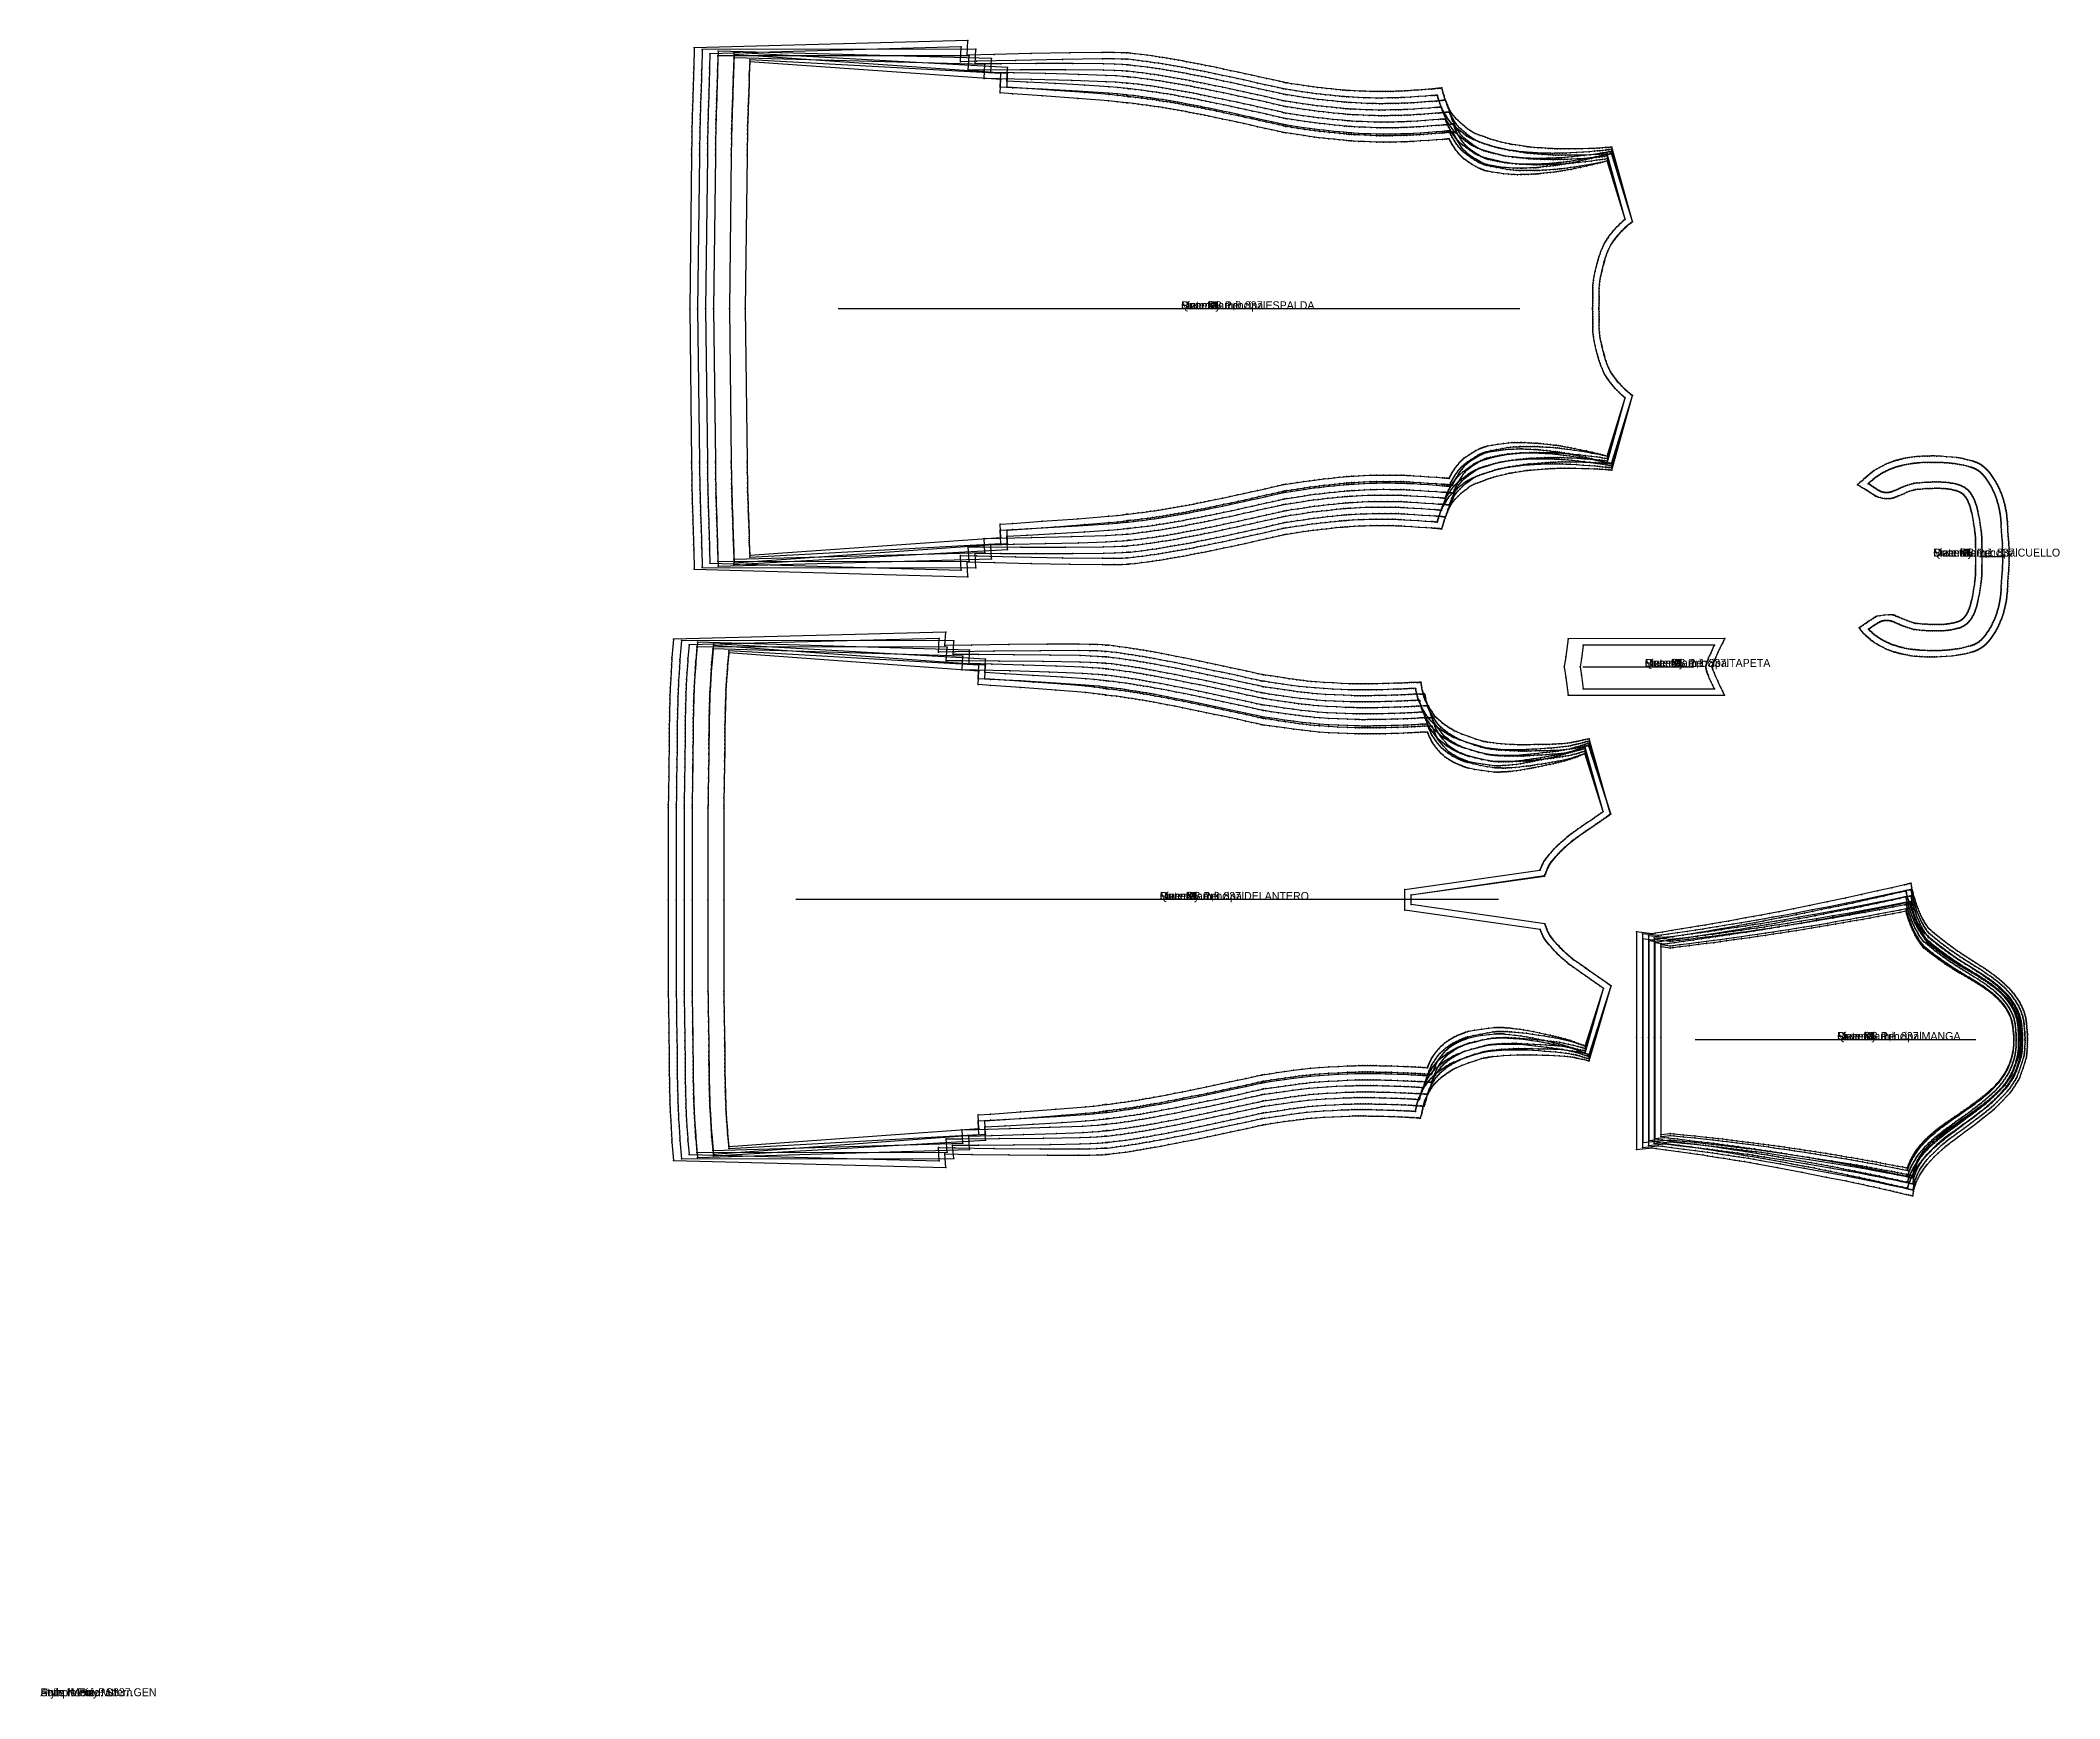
# Model space of a CAD drawing. Extents: x 50 to 2594, y 47 to 2136.
import ezdxf

# ---------------------------------------------------------------- set-up
doc = ezdxf.new("R2010")
doc.units = 0

msp = doc.modelspace()

# ---------------------------------------------------------------- texts
at = {"layer": '1'}
for s in ['Author: PolyPattern', 'Sample Size: S', 'Style Name: M.837.GEN', 'Units: Metric']:
    msp.add_text(s, height=10, dxfattribs=at).set_placement((50, 50))

# ---------------------------------------------------------------- blocks, each defined once
blk = doc.blocks.new('837.CUELLO_XS')
at = {"layer": '1'}
blk.add_lwpolyline([(2487.579, 1485.655), (2487.582, 1474.198), (2487.604, 1473.665), (2487.654, 1472.328), (2487.714, 1470.574), (2487.762, 1468.794), (2487.783, 1467.347), (2487.777, 1466.116), (2487.748, 1464.985), (2487.698, 1463.838), (2487.623, 1462.494), (2487.531, 1461.06), (2487.423, 1459.598), (2487.302, 1458.169), (2487.171, 1456.808), (2487.021, 1455.464), (2486.843, 1454.057), (2486.628, 1452.509), (2486.246, 1449.958), (2485.794, 1447.099), (2485.295, 1444.074), (2484.773, 1441.023), (2484.291, 1438.3), (2483.82, 1435.733), (2483.37, 1433.382), (2482.95, 1431.304), (2482.681, 1430.045), (2482.418, 1428.891), (2482.15, 1427.789), (2481.865, 1426.685), (2481.553, 1425.541), (2481.222, 1424.377), (2480.879, 1423.23), (2480.535, 1422.137), (2480.242, 1421.257), (2479.948, 1420.424), (2479.648, 1419.619), (2479.334, 1418.82), (2479.002, 1418.015), (2478.653, 1417.205), (2478.286, 1416.398), (2477.906, 1415.602), (2477.518, 1414.837), (2477.117, 1414.087), (2476.698, 1413.351), (2476.262, 1412.625), (2475.805, 1411.908), (2475.327, 1411.201), (2474.829, 1410.509), (2474.311, 1409.834), (2473.781, 1409.188), (2473.232, 1408.565), (2472.666, 1407.967), (2472.081, 1407.396), (2471.486, 1406.86), (2470.866, 1406.353), (2470.214, 1405.874), (2469.524, 1405.421), (2468.73, 1404.962), (2467.895, 1404.534), (2467.03, 1404.138), (2466.148, 1403.775), (2465.195, 1403.422), (2464.214, 1403.097), (2463.181, 1402.79), (2462.072, 1402.488), (2460.584, 1402.116), (2458.999, 1401.751), (2457.367, 1401.406), (2455.74, 1401.093), (2454.154, 1400.823), (2452.583, 1400.594), (2450.984, 1400.399), (2449.315, 1400.233), (2447.245, 1400.071), (2445.064, 1399.945), (2442.814, 1399.856), (2440.536, 1399.809), (2438.234, 1399.804), (2435.956, 1399.834), (2433.71, 1399.887), (2431.505, 1399.953), (2429.196, 1400.029), (2426.816, 1400.129), (2424.237, 1400.273), (2421.332, 1400.484), (2418.084, 1400.769), (2414.996, 1401.066), (2412.69, 1401.3), (2411.783, 1401.395), (2411.179, 1401.569), (2409.585, 1402.047), (2407.333, 1402.756), (2404.755, 1403.628), (2401.386, 1404.885), (2398.108, 1406.207), (2395.007, 1407.507), (2392.166, 1408.7), (2390.431, 1409.409), (2388.878, 1410.04), (2387.533, 1410.607), (2386.418, 1411.12), (2385.702, 1411.484), (2384.975, 1411.801), (2384.076, 1412.047), (2382.843, 1412.201), (2378.423, 1412.154), (2372.767, 1411.683), (2367.256, 1410.974), (2363.274, 1410.215), (2362.367, 1409.926), (2361.731, 1409.609), (2361.167, 1409.211), (2360.475, 1408.683), (2358.6, 1407.375), (2356.238, 1405.817), (2353.926, 1404.326), (2352.2, 1403.22), (2351.532, 1402.784), (2350.958, 1402.393), (2350.046, 1401.764), (2348.365, 1400.614), (2346.139, 1399.103), (2343.709, 1397.457), (2341.752, 1396.134), (2340.949, 1395.592), (2342.743, 1393.337), (2344.611, 1391.139), (2346.387, 1389.153), (2347.904, 1387.532), (2349.096, 1386.328), (2349.976, 1385.514), (2350.705, 1384.902), (2351.445, 1384.307), (2352.386, 1383.528), (2353.449, 1382.63), (2354.56, 1381.689), (2355.642, 1380.782), (2356.669, 1379.947), (2357.701, 1379.157), (2358.847, 1378.343), (2360.218, 1377.436), (2363.248, 1375.568), (2366.907, 1373.457), (2370.844, 1371.331), (2374.711, 1369.419), (2377.536, 1368.176), (2380.104, 1367.168), (2382.427, 1366.347), (2384.516, 1365.667), (2385.847, 1365.252), (2387.095, 1364.874), (2388.285, 1364.527), (2389.443, 1364.201), (2390.601, 1363.887), (2391.795, 1363.579), (2393.064, 1363.268), (2394.451, 1362.945), (2396.632, 1362.468), (2399.054, 1361.975), (2401.65, 1361.492), (2404.351, 1361.04), (2407.484, 1360.588), (2410.679, 1360.207), (2413.95, 1359.896), (2417.311, 1359.654), (2420.693, 1359.481), (2424.026, 1359.358), (2427.161, 1359.268), (2429.948, 1359.196), (2431.931, 1359.143), (2433.84, 1359.112), (2435.937, 1359.124), (2438.485, 1359.2), (2444.332, 1359.514), (2451.253, 1360.003), (2458.184, 1360.584), (2464.06, 1361.174), (2466.892, 1361.533), (2469.277, 1361.926), (2471.635, 1362.414), (2474.386, 1363.061), (2477.728, 1363.88), (2481.088, 1364.716), (2483.681, 1365.366), (2484.72, 1365.627), (2485.019, 1365.731), (2485.771, 1365.995), (2486.758, 1366.349), (2487.762, 1366.722), (2488.644, 1367.073), (2489.375, 1367.39), (2490.023, 1367.696), (2490.658, 1368.013), (2491.345, 1368.365), (2492.069, 1368.746), (2492.807, 1369.147), (2493.538, 1369.561), (2494.248, 1369.985), (2494.937, 1370.422), (2495.617, 1370.876), (2496.296, 1371.355), (2497.022, 1371.892), (2497.75, 1372.458), (2498.474, 1373.047), (2499.186, 1373.654), (2499.885, 1374.278), (2500.567, 1374.915), (2501.233, 1375.565), (2501.886, 1376.227), (2502.515, 1376.889), (2503.129, 1377.558), (2503.726, 1378.228), (2504.302, 1378.893), (2504.86, 1379.553), (2505.412, 1380.226), (2505.976, 1380.934), (2506.57, 1381.702), (2507.389, 1382.793), (2508.254, 1383.982), (2509.135, 1385.229), (2510.001, 1386.498), (2510.829, 1387.758), (2511.618, 1389.009), (2512.376, 1390.259), (2513.112, 1391.516), (2513.828, 1392.781), (2514.527, 1394.062), (2515.212, 1395.359), (2515.88, 1396.672), (2516.531, 1398.002), (2517.163, 1399.337), (2517.771, 1400.668), (2518.351, 1401.983), (2518.871, 1403.201), (2519.368, 1404.405), (2519.846, 1405.604), (2520.31, 1406.807), (2520.763, 1408.021), (2521.204, 1409.246), (2521.633, 1410.479), (2522.048, 1411.715), (2522.447, 1412.951), (2522.831, 1414.189), (2523.201, 1415.429), (2523.557, 1416.672), (2523.9, 1417.919), (2524.229, 1419.17), (2524.545, 1420.428), (2524.847, 1421.692), (2525.136, 1422.961), (2525.41, 1424.232), (2525.67, 1425.497), (2525.914, 1426.75), (2526.143, 1427.99), (2526.358, 1429.236), (2526.563, 1430.515), (2526.759, 1431.854), (2526.972, 1433.456), (2527.174, 1435.116), (2527.36, 1436.786), (2527.527, 1438.413), (2527.673, 1439.972), (2527.803, 1441.529), (2527.925, 1443.175), (2528.046, 1445), (2528.224, 1447.937), (2528.412, 1451.188), (2528.607, 1454.545), (2528.806, 1457.797), (2528.978, 1460.376), (2529.149, 1462.773), (2529.318, 1465.035), (2529.485, 1467.211), (2529.647, 1469.39), (2529.793, 1471.651), (2529.91, 1474.115), (2529.986, 1476.902), (2530.014, 1479.884), (2530.011, 1482.712), (2529.995, 1484.823), (2529.986, 1485.651), (2529.995, 1486.482), (2530.01, 1488.596), (2530.013, 1491.424), (2529.986, 1494.401), (2529.91, 1497.201), (2529.793, 1499.663), (2529.647, 1501.916), (2529.485, 1504.086), (2529.318, 1506.258), (2529.149, 1508.522), (2528.978, 1510.921), (2528.806, 1513.504), (2528.607, 1516.758), (2528.412, 1520.115), (2528.224, 1523.365), (2528.046, 1526.301), (2527.925, 1528.126), (2527.803, 1529.772), (2527.673, 1531.329), (2527.527, 1532.888), (2527.36, 1534.515), (2527.174, 1536.184), (2526.972, 1537.845), (2526.759, 1539.447), (2526.563, 1540.785), (2526.358, 1542.065), (2526.143, 1543.311), (2525.914, 1544.55), (2525.67, 1545.803), (2525.41, 1547.069), (2525.136, 1548.34), (2524.847, 1549.609), (2524.545, 1550.874), (2524.229, 1552.131), (2523.9, 1553.382), (2523.557, 1554.629), (2523.201, 1555.872), (2522.831, 1557.112), (2522.447, 1558.349), (2522.048, 1559.585), (2521.633, 1560.822), (2521.204, 1562.054), (2520.763, 1563.279), (2520.31, 1564.493), (2519.846, 1565.696), (2519.368, 1566.895), (2518.871, 1568.099), (2518.351, 1569.318), (2517.771, 1570.633), (2517.163, 1571.963), (2516.531, 1573.299), (2515.88, 1574.628), (2515.212, 1575.942), (2514.527, 1577.239), (2513.828, 1578.519), (2513.112, 1579.785), (2512.376, 1581.042), (2511.618, 1582.292), (2510.829, 1583.543), (2510.001, 1584.803), (2509.135, 1586.071), (2508.254, 1587.319), (2507.389, 1588.507), (2506.57, 1589.598), (2505.976, 1590.366), (2505.412, 1591.075), (2504.86, 1591.747), (2504.302, 1592.407), (2503.726, 1593.072), (2503.129, 1593.742), (2502.514, 1594.411), (2501.886, 1595.073), (2501.233, 1595.736), (2500.567, 1596.386), (2499.885, 1597.022), (2499.187, 1597.646), (2498.474, 1598.253), (2497.75, 1598.842), (2497.021, 1599.408), (2496.296, 1599.946), (2495.617, 1600.424), (2494.937, 1600.879), (2494.248, 1601.315), (2493.538, 1601.739), (2492.807, 1602.154), (2492.069, 1602.556), (2491.345, 1602.936), (2490.657, 1603.289), (2490.022, 1603.606), (2489.374, 1603.911), (2488.644, 1604.228), (2487.761, 1604.578), (2486.758, 1604.952), (2485.771, 1605.306), (2485.019, 1605.57), (2484.719, 1605.674), (2483.681, 1605.936), (2481.088, 1606.585), (2477.728, 1607.421), (2474.386, 1608.239), (2471.635, 1608.886), (2469.277, 1609.375), (2466.892, 1609.767), (2464.061, 1610.126), (2458.185, 1610.717), (2451.254, 1611.298), (2444.333, 1611.786), (2438.486, 1612.1), (2435.938, 1612.176), (2433.84, 1612.188), (2431.931, 1612.157), (2429.948, 1612.104), (2427.161, 1612.032), (2424.027, 1611.943), (2420.694, 1611.82), (2417.311, 1611.647), (2413.95, 1611.405), (2410.679, 1611.094), (2407.483, 1610.713), (2404.35, 1610.261), (2401.649, 1609.809), (2399.053, 1609.325), (2396.631, 1608.832), (2394.451, 1608.355), (2393.064, 1608.033), (2391.795, 1607.722), (2390.602, 1607.414), (2389.443, 1607.101), (2388.284, 1606.774), (2387.093, 1606.425), (2385.845, 1606.047), (2384.515, 1605.633), (2382.434, 1604.958), (2380.12, 1604.143), (2377.557, 1603.139), (2374.73, 1601.896), (2370.837, 1599.968), (2366.871, 1597.824), (2363.199, 1595.704), (2360.19, 1593.85), (2358.862, 1592.971), (2357.754, 1592.183), (2356.738, 1591.404), (2355.689, 1590.556), (2354.495, 1589.567), (2353.266, 1588.537), (2352.134, 1587.581), (2351.232, 1586.813), (2350.624, 1586.289), (2349.992, 1585.726), (2348.976, 1584.805), (2347.217, 1583.204), (2344.8, 1581.008), (2342.175, 1578.624), (2340.068, 1576.711), (2339.205, 1575.927), (2342.304, 1574.04), (2345.338, 1572.26), (2347.972, 1570.743), (2349.869, 1569.644), (2350.598, 1569.201), (2351.054, 1568.899), (2351.424, 1568.63), (2351.89, 1568.291), (2353.584, 1567.132), (2355.937, 1565.571), (2358.411, 1563.95), (2360.47, 1562.614), (2361.278, 1562.099), (2361.926, 1561.714), (2362.548, 1561.397), (2363.281, 1561.084), (2365.128, 1560.413), (2367.544, 1559.681), (2370.313, 1559.021), (2373.22, 1558.565), (2375.982, 1558.411), (2378.572, 1558.499), (2380.893, 1558.754), (2382.846, 1559.1), (2383.847, 1559.333), (2384.733, 1559.584), (2385.568, 1559.862), (2386.419, 1560.18), (2387.624, 1560.662), (2388.975, 1561.227), (2390.485, 1561.874), (2392.167, 1562.602), (2394.966, 1563.808), (2398.066, 1565.109), (2401.363, 1566.424), (2404.755, 1567.674), (2407.342, 1568.543), (2409.596, 1569.253), (2411.19, 1569.731), (2411.793, 1569.907), (2412.699, 1570.002), (2415.002, 1570.236), (2418.086, 1570.533), (2421.332, 1570.817), (2424.236, 1571.028), (2426.814, 1571.173), (2429.195, 1571.272), (2431.505, 1571.349), (2433.71, 1571.414), (2435.956, 1571.467), (2438.235, 1571.496), (2440.536, 1571.491), (2442.814, 1571.444), (2445.064, 1571.356), (2447.244, 1571.229), (2449.314, 1571.068), (2450.983, 1570.902), (2452.582, 1570.707), (2454.154, 1570.477), (2455.74, 1570.207), (2457.367, 1569.895), (2458.999, 1569.55), (2460.585, 1569.185), (2462.072, 1568.813), (2463.181, 1568.512), (2464.214, 1568.204), (2465.195, 1567.878), (2466.148, 1567.526), (2467.03, 1567.163), (2467.895, 1566.767), (2468.73, 1566.339), (2469.524, 1565.881), (2470.214, 1565.428), (2470.866, 1564.948), (2471.486, 1564.441), (2472.082, 1563.905), (2472.666, 1563.334), (2473.232, 1562.736), (2473.781, 1562.112), (2474.311, 1561.467), (2474.829, 1560.791), (2475.327, 1560.099), (2475.805, 1559.393), (2476.262, 1558.675), (2476.698, 1557.949), (2477.117, 1557.213), (2477.518, 1556.463), (2477.906, 1555.698), (2478.286, 1554.903), (2478.653, 1554.096), (2479.002, 1553.286), (2479.334, 1552.48), (2479.648, 1551.682), (2479.948, 1550.876), (2480.242, 1550.043), (2480.535, 1549.163), (2480.879, 1548.07), (2481.222, 1546.923), (2481.553, 1545.76), (2481.865, 1544.616), (2482.15, 1543.512), (2482.418, 1542.41), (2482.681, 1541.256), (2482.95, 1539.996), (2483.37, 1537.919), (2483.82, 1535.567), (2484.291, 1533.001), (2484.773, 1530.278), (2485.295, 1527.227), (2485.794, 1524.201), (2486.246, 1521.343), (2486.628, 1518.792), (2486.843, 1517.244), (2487.021, 1515.837), (2487.171, 1514.493), (2487.302, 1513.133), (2487.423, 1511.704), (2487.531, 1510.241), (2487.623, 1508.808), (2487.698, 1507.464), (2487.748, 1506.316), (2487.777, 1505.185), (2487.783, 1503.954), (2487.762, 1502.507), (2487.714, 1500.726), (2487.654, 1498.973), (2487.604, 1497.636), (2487.582, 1497.104), (2487.579, 1485.655)], dxfattribs=at)
at = {"layer": '14'}
blk.add_lwpolyline([(2495.579, 1485.652), (2495.575, 1474.531), (2495.597, 1473.99), (2495.649, 1472.624), (2495.71, 1470.82), (2495.76, 1468.965), (2495.782, 1467.368), (2495.776, 1465.991), (2495.743, 1464.72), (2495.688, 1463.44), (2495.609, 1462.006), (2495.511, 1460.493), (2495.397, 1458.955), (2495.27, 1457.448), (2495.128, 1455.99), (2494.967, 1454.542), (2494.776, 1453.028), (2494.547, 1451.372), (2494.154, 1448.741), (2493.692, 1445.822), (2493.184, 1442.747), (2492.655, 1439.65), (2492.163, 1436.875), (2491.682, 1434.25), (2491.218, 1431.83), (2490.782, 1429.67), (2490.489, 1428.304), (2490.202, 1427.045), (2489.909, 1425.839), (2489.597, 1424.633), (2489.258, 1423.388), (2488.898, 1422.123), (2488.524, 1420.872), (2488.145, 1419.669), (2487.809, 1418.661), (2487.47, 1417.699), (2487.121, 1416.763), (2486.757, 1415.835), (2486.369, 1414.895), (2485.961, 1413.95), (2485.532, 1413.006), (2485.083, 1412.069), (2484.612, 1411.138), (2484.12, 1410.22), (2483.604, 1409.313), (2483.064, 1408.415), (2482.486, 1407.508), (2481.88, 1406.613), (2481.245, 1405.731), (2480.581, 1404.866), (2479.874, 1404.003), (2479.134, 1403.162), (2478.358, 1402.344), (2477.545, 1401.552), (2476.662, 1400.762), (2475.733, 1400.006), (2474.756, 1399.289), (2473.728, 1398.615), (2472.607, 1397.964), (2471.444, 1397.365), (2470.258, 1396.819), (2469.066, 1396.326), (2467.874, 1395.883), (2466.666, 1395.482), (2465.415, 1395.108), (2464.096, 1394.749), (2462.449, 1394.336), (2460.715, 1393.936), (2458.939, 1393.561), (2457.165, 1393.221), (2455.409, 1392.923), (2453.66, 1392.668), (2451.88, 1392.45), (2450.029, 1392.265), (2447.792, 1392.089), (2445.452, 1391.953), (2443.047, 1391.859), (2440.619, 1391.81), (2438.212, 1391.806), (2435.838, 1391.838), (2433.518, 1391.892), (2431.27, 1391.956), (2428.941, 1392.028), (2426.524, 1392.126), (2423.832, 1392.277), (2420.674, 1392.512), (2417.19, 1392.821), (2413.82, 1393.148), (2411.275, 1393.406), (2410.268, 1393.511), (2409.498, 1393.744), (2407.546, 1394.341), (2404.95, 1395.147), (2402.245, 1396.008), (2399.714, 1396.85), (2397.571, 1397.61), (2395.713, 1398.322), (2394.037, 1399.018), (2392.756, 1399.587), (2391.495, 1400.168), (2390.222, 1400.763), (2388.905, 1401.374), (2387.517, 1402), (2386.123, 1402.609), (2384.797, 1403.163), (2383.612, 1403.629), (2382.911, 1403.881), (2382.276, 1404.089), (2381.67, 1404.266), (2381.061, 1404.426), (2380.417, 1404.581), (2379.749, 1404.726), (2379.072, 1404.856), (2378.401, 1404.963), (2377.777, 1405.041), (2377.164, 1405.096), (2376.555, 1405.13), (2375.942, 1405.145), (2375.307, 1405.142), (2374.664, 1405.12), (2374.02, 1405.081), (2373.378, 1405.022), (2372.751, 1404.945), (2372.132, 1404.849), (2371.519, 1404.735), (2370.914, 1404.602), (2370.325, 1404.453), (2369.745, 1404.286), (2369.173, 1404.1), (2368.612, 1403.893), (2368.092, 1403.679), (2367.588, 1403.453), (2367.104, 1403.222), (2366.645, 1402.992), (2366.196, 1402.758), (2365.741, 1402.506), (2365.24, 1402.212), (2364.656, 1401.849), (2363.622, 1401.178), (2362.492, 1400.425), (2361.429, 1399.71), (2360.594, 1399.151), (2360.065, 1398.807), (2359.508, 1398.449), (2358.522, 1397.802), (2356.706, 1396.588), (2355.454, 1395.747), (2354.201, 1394.902), (2353.236, 1394.25), (2352.85, 1393.99), (2353.775, 1393.009), (2354.685, 1392.126), (2355.588, 1391.305), (2356.495, 1390.512), (2357.529, 1389.618), (2358.573, 1388.727), (2359.621, 1387.852), (2360.668, 1387.006), (2361.661, 1386.234), (2362.655, 1385.492), (2363.655, 1384.774), (2364.669, 1384.073), (2365.711, 1383.376), (2366.771, 1382.691), (2367.845, 1382.02), (2368.931, 1381.364), (2370.029, 1380.724), (2371.136, 1380.1), (2372.254, 1379.493), (2373.384, 1378.901), (2374.529, 1378.324), (2375.683, 1377.763), (2376.839, 1377.221), (2377.993, 1376.701), (2379.104, 1376.218), (2380.212, 1375.756), (2381.317, 1375.312), (2382.425, 1374.883), (2383.538, 1374.467), (2384.661, 1374.063), (2385.797, 1373.672), (2386.953, 1373.291), (2388.133, 1372.919), (2389.316, 1372.562), (2390.478, 1372.223), (2391.599, 1371.905), (2392.656, 1371.614), (2393.723, 1371.335), (2394.869, 1371.054), (2396.166, 1370.759), (2398.37, 1370.297), (2400.835, 1369.817), (2403.361, 1369.361), (2405.75, 1368.967), (2407.424, 1368.722), (2408.942, 1368.525), (2410.353, 1368.361), (2411.706, 1368.217), (2413.063, 1368.078), (2414.48, 1367.943), (2416.023, 1367.815), (2417.761, 1367.692), (2420.638, 1367.53), (2423.812, 1367.388), (2427.049, 1367.274), (2430.114, 1367.194), (2432.361, 1367.158), (2434.425, 1367.146), (2436.391, 1367.155), (2438.348, 1367.182), (2440.367, 1367.224), (2442.436, 1367.282), (2444.529, 1367.358), (2446.617, 1367.452), (2448.671, 1367.567), (2450.708, 1367.704), (2452.74, 1367.867), (2454.78, 1368.058), (2456.844, 1368.28), (2458.909, 1368.526), (2460.955, 1368.793), (2462.962, 1369.073), (2465.111, 1369.396), (2467.337, 1369.772), (2469.783, 1370.245), (2472.597, 1370.858), (2475.901, 1371.645), (2479.085, 1372.439), (2481.484, 1373.054), (2482.431, 1373.3), (2482.672, 1373.384), (2483.277, 1373.597), (2484.072, 1373.883), (2484.882, 1374.186), (2485.51, 1374.437), (2486.052, 1374.673), (2486.553, 1374.907), (2487.058, 1375.158), (2487.649, 1375.459), (2488.273, 1375.787), (2488.905, 1376.13), (2489.518, 1376.478), (2490.063, 1376.803), (2490.583, 1377.132), (2491.092, 1377.473), (2491.604, 1377.835), (2492.18, 1378.262), (2492.767, 1378.718), (2493.355, 1379.196), (2493.933, 1379.688), (2494.5, 1380.193), (2495.052, 1380.709), (2495.593, 1381.237), (2496.129, 1381.782), (2496.669, 1382.352), (2497.203, 1382.934), (2497.724, 1383.519), (2498.228, 1384.099), (2498.714, 1384.674), (2499.194, 1385.259), (2499.686, 1385.877), (2500.208, 1386.552), (2500.953, 1387.546), (2501.748, 1388.637), (2502.559, 1389.786), (2503.356, 1390.952), (2504.109, 1392.098), (2504.823, 1393.231), (2505.51, 1394.363), (2506.176, 1395.502), (2506.832, 1396.662), (2507.475, 1397.84), (2508.106, 1399.035), (2508.723, 1400.247), (2509.326, 1401.478), (2509.911, 1402.715), (2510.474, 1403.948), (2511.012, 1405.167), (2511.495, 1406.297), (2511.955, 1407.414), (2512.399, 1408.526), (2512.83, 1409.643), (2513.251, 1410.774), (2513.663, 1411.915), (2514.062, 1413.063), (2514.449, 1414.216), (2514.821, 1415.368), (2515.179, 1416.521), (2515.523, 1417.676), (2515.855, 1418.834), (2516.173, 1419.993), (2516.48, 1421.158), (2516.774, 1422.328), (2517.056, 1423.507), (2517.326, 1424.697), (2517.583, 1425.889), (2517.826, 1427.075), (2518.055, 1428.245), (2518.267, 1429.39), (2518.466, 1430.54), (2518.655, 1431.721), (2518.836, 1432.962), (2519.038, 1434.476), (2519.229, 1436.054), (2519.406, 1437.644), (2519.565, 1439.195), (2519.705, 1440.684), (2519.829, 1442.173), (2519.946, 1443.75), (2520.062, 1445.507), (2520.238, 1448.414), (2520.426, 1451.657), (2520.622, 1455.024), (2520.822, 1458.306), (2520.997, 1460.935), (2521.171, 1463.377), (2521.342, 1465.664), (2521.509, 1467.83), (2521.665, 1469.89), (2521.804, 1472.013), (2521.915, 1474.345), (2521.987, 1477.034), (2522.013, 1479.974), (2522.01, 1482.796), (2521.996, 1484.918), (2521.987, 1485.755), (2521.996, 1486.567), (2522.01, 1488.63), (2522.013, 1491.383), (2521.987, 1494.266), (2521.915, 1496.928), (2521.804, 1499.259), (2521.665, 1501.395), (2521.509, 1503.471), (2521.342, 1505.644), (2521.171, 1507.931), (2520.997, 1510.369), (2520.822, 1512.995), (2520.622, 1516.274), (2520.426, 1519.642), (2520.238, 1522.886), (2520.062, 1525.795), (2519.946, 1527.551), (2519.829, 1529.128), (2519.705, 1530.616), (2519.565, 1532.106), (2519.406, 1533.656), (2519.229, 1535.246), (2519.038, 1536.824), (2518.836, 1538.339), (2518.655, 1539.58), (2518.466, 1540.761), (2518.267, 1541.91), (2518.055, 1543.056), (2517.826, 1544.226), (2517.583, 1545.412), (2517.326, 1546.604), (2517.056, 1547.794), (2516.774, 1548.973), (2516.48, 1550.143), (2516.174, 1551.307), (2515.855, 1552.466), (2515.523, 1553.624), (2515.179, 1554.779), (2514.821, 1555.932), (2514.449, 1557.084), (2514.062, 1558.237), (2513.663, 1559.386), (2513.251, 1560.527), (2512.83, 1561.657), (2512.399, 1562.774), (2511.955, 1563.887), (2511.495, 1565.004), (2511.012, 1566.134), (2510.474, 1567.352), (2509.911, 1568.585), (2509.326, 1569.822), (2508.723, 1571.054), (2508.106, 1572.266), (2507.475, 1573.461), (2506.832, 1574.638), (2506.176, 1575.798), (2505.51, 1576.938), (2504.823, 1578.069), (2504.109, 1579.203), (2503.356, 1580.348), (2502.559, 1581.514), (2501.748, 1582.663), (2500.953, 1583.754), (2500.208, 1584.748), (2499.686, 1585.423), (2499.194, 1586.042), (2498.714, 1586.627), (2498.228, 1587.201), (2497.724, 1587.782), (2497.203, 1588.367), (2496.669, 1588.948), (2496.129, 1589.519), (2495.593, 1590.063), (2495.052, 1590.592), (2494.5, 1591.107), (2493.933, 1591.612), (2493.355, 1592.104), (2492.768, 1592.582), (2492.181, 1593.038), (2491.605, 1593.466), (2491.092, 1593.828), (2490.582, 1594.169), (2490.062, 1594.498), (2489.517, 1594.824), (2488.904, 1595.171), (2488.273, 1595.514), (2487.649, 1595.842), (2487.059, 1596.144), (2486.554, 1596.394), (2486.053, 1596.628), (2485.51, 1596.863), (2484.881, 1597.115), (2484.072, 1597.418), (2483.276, 1597.705), (2482.67, 1597.918), (2482.429, 1598.002), (2481.482, 1598.248), (2479.084, 1598.862), (2475.901, 1599.656), (2472.597, 1600.442), (2469.784, 1601.055), (2467.337, 1601.528), (2465.112, 1601.904), (2462.962, 1602.227), (2460.955, 1602.508), (2458.908, 1602.774), (2456.843, 1603.021), (2454.78, 1603.242), (2452.739, 1603.434), (2450.708, 1603.597), (2448.671, 1603.735), (2446.617, 1603.849), (2444.529, 1603.944), (2442.437, 1604.019), (2440.368, 1604.077), (2438.349, 1604.118), (2436.392, 1604.145), (2434.425, 1604.154), (2432.361, 1604.142), (2430.114, 1604.106), (2427.049, 1604.026), (2423.812, 1603.912), (2420.638, 1603.771), (2417.761, 1603.609), (2416.024, 1603.486), (2414.48, 1603.357), (2413.063, 1603.223), (2411.706, 1603.084), (2410.353, 1602.939), (2408.942, 1602.776), (2407.424, 1602.579), (2405.749, 1602.334), (2403.36, 1601.94), (2400.834, 1601.483), (2398.369, 1601.003), (2396.165, 1600.541), (2394.868, 1600.247), (2393.722, 1599.966), (2392.656, 1599.687), (2391.599, 1599.397), (2390.478, 1599.079), (2389.316, 1598.739), (2388.134, 1598.382), (2386.954, 1598.01), (2385.798, 1597.629), (2384.661, 1597.237), (2383.538, 1596.834), (2382.425, 1596.418), (2381.317, 1595.988), (2380.211, 1595.544), (2379.104, 1595.082), (2377.993, 1594.6), (2376.84, 1594.08), (2375.684, 1593.539), (2374.53, 1592.978), (2373.384, 1592.399), (2372.252, 1591.805), (2371.132, 1591.196), (2370.025, 1590.573), (2368.931, 1589.936), (2367.854, 1589.289), (2366.787, 1588.624), (2365.726, 1587.938), (2364.669, 1587.228), (2363.625, 1586.497), (2362.598, 1585.754), (2361.606, 1585.015), (2360.668, 1584.294), (2359.741, 1583.561), (2358.799, 1582.786), (2357.748, 1581.889), (2356.496, 1580.789), (2355.194, 1579.627), (2353.931, 1578.49), (2352.975, 1577.626), (2352.596, 1577.282), (2353.814, 1576.574), (2354.906, 1575.896), (2355.87, 1575.269), (2356.705, 1574.712), (2358.04, 1573.825), (2359.009, 1573.189), (2359.799, 1572.674), (2360.595, 1572.15), (2361.559, 1571.504), (2362.624, 1570.787), (2363.689, 1570.078), (2364.656, 1569.452), (2365.22, 1569.102), (2365.72, 1568.809), (2366.185, 1568.551), (2366.645, 1568.31), (2367.109, 1568.076), (2367.595, 1567.844), (2368.097, 1567.619), (2368.615, 1567.406), (2369.173, 1567.201), (2369.743, 1567.015), (2370.323, 1566.848), (2370.911, 1566.699), (2371.518, 1566.566), (2372.131, 1566.452), (2372.751, 1566.356), (2373.378, 1566.28), (2374.02, 1566.221), (2374.665, 1566.181), (2375.308, 1566.159), (2375.944, 1566.156), (2376.556, 1566.17), (2377.165, 1566.204), (2377.777, 1566.259), (2378.4, 1566.337), (2379.071, 1566.445), (2379.748, 1566.574), (2380.417, 1566.719), (2381.061, 1566.874), (2381.67, 1567.034), (2382.276, 1567.212), (2382.911, 1567.419), (2383.612, 1567.672), (2384.797, 1568.137), (2386.123, 1568.692), (2387.517, 1569.3), (2388.905, 1569.927), (2390.222, 1570.537), (2391.495, 1571.132), (2392.755, 1571.713), (2394.036, 1572.282), (2395.712, 1572.979), (2397.57, 1573.691), (2399.714, 1574.452), (2402.245, 1575.294), (2404.95, 1576.154), (2407.547, 1576.96), (2409.499, 1577.556), (2410.269, 1577.79), (2411.275, 1577.895), (2413.819, 1578.153), (2417.19, 1578.48), (2420.673, 1578.79), (2423.832, 1579.024), (2426.524, 1579.176), (2428.941, 1579.274), (2431.271, 1579.345), (2433.519, 1579.409), (2435.839, 1579.463), (2438.212, 1579.494), (2440.619, 1579.491), (2443.047, 1579.442), (2445.451, 1579.348), (2447.791, 1579.211), (2450.028, 1579.036), (2451.879, 1578.851), (2453.659, 1578.633), (2455.408, 1578.377), (2457.163, 1578.08), (2458.938, 1577.74), (2460.715, 1577.365), (2462.449, 1576.965), (2464.097, 1576.553), (2465.416, 1576.193), (2466.666, 1575.819), (2467.874, 1575.417), (2469.066, 1574.975), (2470.258, 1574.482), (2471.443, 1573.936), (2472.605, 1573.338), (2473.726, 1572.688), (2474.755, 1572.013), (2475.733, 1571.296), (2476.662, 1570.539), (2477.546, 1569.748), (2478.359, 1568.956), (2479.135, 1568.138), (2479.875, 1567.297), (2480.582, 1566.434), (2481.246, 1565.569), (2481.88, 1564.687), (2482.486, 1563.792), (2483.064, 1562.886), (2483.604, 1561.988), (2484.12, 1561.08), (2484.612, 1560.162), (2485.083, 1559.231), (2485.532, 1558.295), (2485.961, 1557.351), (2486.369, 1556.405), (2486.756, 1555.465), (2487.121, 1554.537), (2487.47, 1553.601), (2487.809, 1552.639), (2488.145, 1551.631), (2488.524, 1550.428), (2488.898, 1549.177), (2489.258, 1547.913), (2489.597, 1546.668), (2489.909, 1545.461), (2490.202, 1544.256), (2490.489, 1542.996), (2490.782, 1541.631), (2491.218, 1539.47), (2491.682, 1537.05), (2492.163, 1534.425), (2492.655, 1531.65), (2493.184, 1528.554), (2493.692, 1525.479), (2494.154, 1522.559), (2494.547, 1519.929), (2494.776, 1518.273), (2494.967, 1516.759), (2495.128, 1515.311), (2495.27, 1513.853), (2495.397, 1512.346), (2495.511, 1510.809), (2495.609, 1509.296), (2495.688, 1507.861), (2495.743, 1506.581), (2495.776, 1505.31), (2495.782, 1503.932), (2495.76, 1502.335), (2495.71, 1500.481), (2495.649, 1498.677), (2495.597, 1497.311), (2495.575, 1496.77), (2495.579, 1485.652)], dxfattribs=at)
at = {"layer": '2'}
for p in [(2484.719, 1605.674), (2352.596, 1577.282), (2410.269, 1577.79), (2482.429, 1598.002), (2339.205, 1575.927), (2411.793, 1569.907), (2487.579, 1485.655), (2487.582, 1497.104), (2495.575, 1496.77), (2495.579, 1485.652), (2521.987, 1485.755), (2529.986, 1485.651), (2487.582, 1474.198), (2495.575, 1474.531), (2411.783, 1401.395), (2340.949, 1395.592), (2352.85, 1393.99), (2410.268, 1393.511), (2482.431, 1373.3), (2484.72, 1365.627)]:
    blk.add_point(p, dxfattribs=at)
at = {"layer": '3'}
for p in [(2377.557, 1603.139), (2380.12, 1604.143), (2382.434, 1604.958), (2384.515, 1605.633), (2385.845, 1606.047), (2387.093, 1606.425), (2388.284, 1606.774), (2389.443, 1607.101), (2390.602, 1607.414), (2391.795, 1607.722), (2393.064, 1608.033), (2394.451, 1608.355), (2396.631, 1608.832), (2399.053, 1609.325), (2401.649, 1609.809), (2404.35, 1610.261), (2407.424, 1602.579), (2407.483, 1610.713), (2408.942, 1602.776), (2410.353, 1602.939), (2410.679, 1611.094), (2411.706, 1603.084), (2413.063, 1603.223), (2413.95, 1611.405), (2414.48, 1603.357), (2416.024, 1603.486), (2417.311, 1611.647), (2417.761, 1603.609), (2420.638, 1603.771), (2420.694, 1611.82), (2423.812, 1603.912), (2424.027, 1611.943), (2427.049, 1604.026), (2427.161, 1612.032), (2429.948, 1612.104), (2430.114, 1604.106), (2431.931, 1612.157), (2432.361, 1604.142), (2433.84, 1612.188), (2434.425, 1604.154), (2435.938, 1612.176), (2436.392, 1604.145), (2438.349, 1604.118), (2438.486, 1612.1), (2440.368, 1604.077), (2442.437, 1604.019), (2444.333, 1611.786), (2444.529, 1603.944), (2446.617, 1603.849), (2448.671, 1603.735), (2450.708, 1603.597), (2451.254, 1611.298), (2452.739, 1603.434), (2454.78, 1603.242), (2456.843, 1603.021), (2458.185, 1610.717), (2458.908, 1602.774), (2460.955, 1602.508), (2464.061, 1610.126), (2466.892, 1609.767), (2469.277, 1609.375), (2471.635, 1608.886), (2474.386, 1608.239), (2477.728, 1607.421), (2481.088, 1606.585), (2483.681, 1605.936), (2485.019, 1605.57), (2485.771, 1605.306), (2486.758, 1604.952), (2487.761, 1604.578), (2488.644, 1604.228), (2489.374, 1603.911), (2490.022, 1603.606), (2490.657, 1603.289), (2491.345, 1602.936), (2492.069, 1602.556), (2342.175, 1578.624), (2344.8, 1581.008), (2347.217, 1583.204), (2348.976, 1584.805), (2349.992, 1585.726), (2350.624, 1586.289), (2351.232, 1586.813), (2352.134, 1587.581), (2352.975, 1577.626), (2353.266, 1588.537), (2353.931, 1578.49), (2354.495, 1589.567), (2355.194, 1579.627), (2355.689, 1590.556), (2356.496, 1580.789), (2356.738, 1591.404), (2357.748, 1581.889), (2357.754, 1592.183), (2358.799, 1582.786), (2358.862, 1592.971), (2359.741, 1583.561), (2360.19, 1593.85), (2360.668, 1584.294), (2361.606, 1585.015), (2362.598, 1585.754), (2363.199, 1595.704), (2363.625, 1586.497), (2364.669, 1587.228), (2365.726, 1587.938), (2366.787, 1588.624), (2366.871, 1597.824), (2367.854, 1589.289), (2368.931, 1589.936), (2370.025, 1590.573), (2370.837, 1599.968), (2371.132, 1591.196), (2372.252, 1591.805), (2373.384, 1592.399), (2374.53, 1592.978), (2374.73, 1601.896), (2375.684, 1593.539), (2376.84, 1594.08), (2377.993, 1594.6), (2379.104, 1595.082), (2380.211, 1595.544), (2381.317, 1595.988), (2382.425, 1596.418), (2383.538, 1596.834), (2384.661, 1597.237), (2385.798, 1597.629), (2386.954, 1598.01), (2388.134, 1598.382), (2389.316, 1598.739), (2390.478, 1599.079), (2391.599, 1599.397), (2392.656, 1599.687), (2393.722, 1599.966), (2394.868, 1600.247), (2396.165, 1600.541), (2398.369, 1601.003), (2400.834, 1601.483), (2403.36, 1601.94), (2405.749, 1602.334), (2409.499, 1577.556), (2411.275, 1577.895), (2413.819, 1578.153), (2417.19, 1578.48), (2420.673, 1578.79), (2423.832, 1579.024), (2426.524, 1579.176), (2428.941, 1579.274), (2431.271, 1579.345), (2433.519, 1579.409), (2435.839, 1579.463), (2438.212, 1579.494), (2440.619, 1579.491), (2443.047, 1579.442), (2445.451, 1579.348), (2447.791, 1579.211), (2450.028, 1579.036), (2451.879, 1578.851), (2453.659, 1578.633), (2455.408, 1578.377), (2457.163, 1578.08), (2458.938, 1577.74), (2460.715, 1577.365), (2462.962, 1602.227), (2465.112, 1601.904), (2467.337, 1601.528), (2469.784, 1601.055), (2472.597, 1600.442), (2475.901, 1599.656), (2479.084, 1598.862), (2481.482, 1598.248), (2482.67, 1597.918), (2483.276, 1597.705), (2484.072, 1597.418), (2484.881, 1597.115), (2485.51, 1596.863), (2486.053, 1596.628), (2486.554, 1596.394), (2487.059, 1596.144), (2487.649, 1595.842), (2488.273, 1595.514), (2488.904, 1595.171), (2489.517, 1594.824), (2490.062, 1594.498), (2490.582, 1594.169), (2491.092, 1593.828), (2491.605, 1593.466), (2492.181, 1593.038), (2492.768, 1592.582), (2492.807, 1602.154), (2493.355, 1592.104), (2493.538, 1601.739), (2493.933, 1591.612), (2494.248, 1601.315), (2494.5, 1591.107), (2494.937, 1600.879), (2495.052, 1590.592), (2495.593, 1590.063), (2495.617, 1600.424), (2496.129, 1589.519), (2496.296, 1599.946), (2496.669, 1588.948), (2497.021, 1599.408), (2497.203, 1588.367), (2497.724, 1587.782), (2497.75, 1598.842), (2498.228, 1587.201), (2498.474, 1598.253), (2498.714, 1586.627), (2499.187, 1597.646), (2499.194, 1586.042), (2499.686, 1585.423), (2499.885, 1597.022), (2500.208, 1584.748), (2500.567, 1596.386), (2500.953, 1583.754), (2501.233, 1595.736), (2501.748, 1582.663), (2501.886, 1595.073), (2502.514, 1594.411), (2502.559, 1581.514), (2503.129, 1593.742), (2503.356, 1580.348), (2503.726, 1593.072), (2504.109, 1579.203), (2504.302, 1592.407), (2504.823, 1578.069), (2504.86, 1591.747), (2505.412, 1591.075), (2505.976, 1590.366), (2506.57, 1589.598), (2507.389, 1588.507), (2508.254, 1587.319), (2509.135, 1586.071), (2510.001, 1584.803), (2510.829, 1583.543), (2511.618, 1582.292), (2512.376, 1581.042), (2513.112, 1579.785), (2513.828, 1578.519), (2514.527, 1577.239), (2340.068, 1576.711), (2342.304, 1574.04), (2345.338, 1572.26), (2347.972, 1570.743), (2349.869, 1569.644), (2350.598, 1569.201), (2351.054, 1568.899), (2351.424, 1568.63), (2351.89, 1568.291), (2353.584, 1567.132), (2353.814, 1576.574), (2354.906, 1575.896), (2355.87, 1575.269), (2355.937, 1565.571), (2356.705, 1574.712), (2358.04, 1573.825), (2358.411, 1563.95), (2359.009, 1573.189), (2359.799, 1572.674), (2360.47, 1562.614), (2360.595, 1572.15), (2361.278, 1562.099), (2361.559, 1571.504), (2361.926, 1561.714), (2362.548, 1561.397), (2362.624, 1570.787), (2363.281, 1561.084), (2363.689, 1570.078), (2364.656, 1569.452), (2365.128, 1560.413), (2365.22, 1569.102), (2365.72, 1568.809), (2366.185, 1568.551), (2366.645, 1568.31), (2367.109, 1568.076), (2367.544, 1559.681), (2367.595, 1567.844), (2368.097, 1567.619), (2368.615, 1567.406), (2369.173, 1567.201), (2369.743, 1567.015), (2370.313, 1559.021), (2370.323, 1566.848), (2370.911, 1566.699), (2371.518, 1566.566), (2372.131, 1566.452), (2372.751, 1566.356), (2373.22, 1558.565), (2373.378, 1566.28), (2374.02, 1566.221), (2374.665, 1566.181), (2375.308, 1566.159), (2375.944, 1566.156), (2375.982, 1558.411), (2376.556, 1566.17), (2377.165, 1566.204), (2377.777, 1566.259), (2378.4, 1566.337), (2378.572, 1558.499), (2379.071, 1566.445), (2379.748, 1566.574), (2380.417, 1566.719), (2380.893, 1558.754), (2381.061, 1566.874), (2381.67, 1567.034), (2382.276, 1567.212), (2382.846, 1559.1), (2382.911, 1567.419), (2383.612, 1567.672), (2383.847, 1559.333), (2384.733, 1559.584), (2384.797, 1568.137), (2385.568, 1559.862), (2386.123, 1568.692), (2386.419, 1560.18), (2387.517, 1569.3), (2387.624, 1560.662), (2388.905, 1569.927), (2388.975, 1561.227), (2390.222, 1570.537), (2390.485, 1561.874), (2391.495, 1571.132), (2392.167, 1562.602), (2392.755, 1571.713), (2394.036, 1572.282), (2394.966, 1563.808), (2395.712, 1572.979), (2397.57, 1573.691), (2398.066, 1565.109), (2399.714, 1574.452), (2401.363, 1566.424), (2402.245, 1575.294), (2404.755, 1567.674), (2404.95, 1576.154), (2407.342, 1568.543), (2407.547, 1576.96), (2409.596, 1569.253), (2411.19, 1569.731), (2412.699, 1570.002), (2415.002, 1570.236), (2418.086, 1570.533), (2421.332, 1570.817), (2424.236, 1571.028), (2426.814, 1571.173), (2429.195, 1571.272), (2431.505, 1571.349), (2433.71, 1571.414), (2435.956, 1571.467), (2438.235, 1571.496), (2440.536, 1571.491), (2442.814, 1571.444), (2445.064, 1571.356), (2447.244, 1571.229), (2449.314, 1571.068), (2450.983, 1570.902), (2452.582, 1570.707), (2454.154, 1570.477), (2455.74, 1570.207), (2457.367, 1569.895), (2458.999, 1569.55), (2460.585, 1569.185), (2462.072, 1568.813), (2462.449, 1576.965), (2463.181, 1568.512), (2464.097, 1576.553), (2464.214, 1568.204), (2465.195, 1567.878), (2465.416, 1576.193), (2466.148, 1567.526), (2466.666, 1575.819), (2467.03, 1567.163), (2467.874, 1575.417), (2467.895, 1566.767), (2468.73, 1566.339), (2469.066, 1574.975), (2469.524, 1565.881), (2470.214, 1565.428), (2470.258, 1574.482), (2470.866, 1564.948), (2471.443, 1573.936), (2471.486, 1564.441), (2472.082, 1563.905), (2472.605, 1573.338), (2472.666, 1563.334), (2473.232, 1562.736), (2473.726, 1572.688), (2473.781, 1562.112), (2474.311, 1561.467), (2474.755, 1572.013), (2474.829, 1560.791), (2475.327, 1560.099), (2475.733, 1571.296), (2475.805, 1559.393), (2476.262, 1558.675), (2476.662, 1570.539), (2476.698, 1557.949), (2477.117, 1557.213), (2477.518, 1556.463), (2477.546, 1569.748), (2477.906, 1555.698), (2478.286, 1554.903), (2478.359, 1568.956), (2478.653, 1554.096), (2479.002, 1553.286), (2479.135, 1568.138), (2479.334, 1552.48), (2479.648, 1551.682), (2479.875, 1567.297), (2480.582, 1566.434), (2481.246, 1565.569), (2481.88, 1564.687), (2482.486, 1563.792), (2483.064, 1562.886), (2483.604, 1561.988), (2484.12, 1561.08), (2484.612, 1560.162), (2485.083, 1559.231), (2485.532, 1558.295), (2485.961, 1557.351), (2486.369, 1556.405), (2486.756, 1555.465), (2487.121, 1554.537), (2487.47, 1553.601), (2487.809, 1552.639), (2488.145, 1551.631), (2505.51, 1576.938), (2506.176, 1575.798), (2506.832, 1574.638), (2507.475, 1573.461), (2508.106, 1572.266), (2508.723, 1571.054), (2509.326, 1569.822), (2509.911, 1568.585), (2510.474, 1567.352), (2511.012, 1566.134), (2511.495, 1565.004), (2511.955, 1563.887), (2512.399, 1562.774), (2512.83, 1561.657), (2513.251, 1560.527), (2513.663, 1559.386), (2514.062, 1558.237), (2514.449, 1557.084), (2514.821, 1555.932), (2515.179, 1554.779), (2515.212, 1575.942), (2515.523, 1553.624), (2515.855, 1552.466), (2515.88, 1574.628), (2516.531, 1573.299), (2517.163, 1571.963), (2517.771, 1570.633), (2518.351, 1569.318), (2518.871, 1568.099), (2519.368, 1566.895), (2519.846, 1565.696), (2520.31, 1564.493), (2520.763, 1563.279), (2521.204, 1562.054), (2521.633, 1560.822), (2522.048, 1559.585), (2522.447, 1558.349), (2522.831, 1557.112), (2523.201, 1555.872), (2523.557, 1554.629), (2523.9, 1553.382), (2524.229, 1552.131), (2479.948, 1550.876), (2480.242, 1550.043), (2480.535, 1549.163), (2480.879, 1548.07), (2481.222, 1546.923), (2481.553, 1545.76), (2481.865, 1544.616), (2482.15, 1543.512), (2482.418, 1542.41), (2482.681, 1541.256), (2482.95, 1539.996), (2483.37, 1537.919), (2483.82, 1535.567), (2484.291, 1533.001), (2484.773, 1530.278), (2485.295, 1527.227), (2488.524, 1550.428), (2488.898, 1549.177), (2489.258, 1547.913), (2489.597, 1546.668), (2489.909, 1545.461), (2490.202, 1544.256), (2490.489, 1542.996), (2490.782, 1541.631), (2491.218, 1539.47), (2491.682, 1537.05), (2492.163, 1534.425), (2492.655, 1531.65), (2493.184, 1528.554), (2516.174, 1551.307), (2516.48, 1550.143), (2516.774, 1548.973), (2517.056, 1547.794), (2517.326, 1546.604), (2517.583, 1545.412), (2517.826, 1544.226), (2518.055, 1543.056), (2518.267, 1541.91), (2518.466, 1540.761), (2518.655, 1539.58), (2518.836, 1538.339), (2519.038, 1536.824), (2519.229, 1535.246), (2519.406, 1533.656), (2519.565, 1532.106), (2519.705, 1530.616), (2519.829, 1529.128), (2519.946, 1527.551), (2524.545, 1550.874), (2524.847, 1549.609), (2525.136, 1548.34), (2525.41, 1547.069), (2525.67, 1545.803), (2525.914, 1544.55), (2526.143, 1543.311), (2526.358, 1542.065), (2526.563, 1540.785), (2526.759, 1539.447), (2526.972, 1537.845), (2527.174, 1536.184), (2527.36, 1534.515), (2527.527, 1532.888), (2527.673, 1531.329), (2527.803, 1529.772), (2527.925, 1528.126), (2528.046, 1526.301), (2485.794, 1524.201), (2486.246, 1521.343), (2486.628, 1518.792), (2486.843, 1517.244), (2487.021, 1515.837), (2487.171, 1514.493), (2487.302, 1513.133), (2487.423, 1511.704), (2487.531, 1510.241), (2487.623, 1508.808), (2487.698, 1507.464), (2487.748, 1506.316), (2487.762, 1502.507), (2487.777, 1505.185), (2487.783, 1503.954), (2493.692, 1525.479), (2494.154, 1522.559), (2494.547, 1519.929), (2494.776, 1518.273), (2494.967, 1516.759), (2495.128, 1515.311), (2495.27, 1513.853), (2495.397, 1512.346), (2495.511, 1510.809), (2495.609, 1509.296), (2495.688, 1507.861), (2495.743, 1506.581), (2495.76, 1502.335), (2495.776, 1505.31), (2495.782, 1503.932), (2520.062, 1525.795), (2520.238, 1522.886), (2520.426, 1519.642), (2520.622, 1516.274), (2520.822, 1512.995), (2520.997, 1510.369), (2521.171, 1507.931), (2521.342, 1505.644), (2521.509, 1503.471), (2521.665, 1501.395), (2528.224, 1523.365), (2528.412, 1520.115), (2528.607, 1516.758), (2528.806, 1513.504), (2528.978, 1510.921), (2529.149, 1508.522), (2529.318, 1506.258), (2529.485, 1504.086), (2529.647, 1501.916), (2487.604, 1497.636), (2487.654, 1498.973), (2487.714, 1500.726), (2495.597, 1497.311), (2495.649, 1498.677), (2495.71, 1500.481), (2521.804, 1499.259), (2521.915, 1496.928), (2521.987, 1494.266), (2521.987, 1477.034), (2521.996, 1486.567), (2521.996, 1484.918), (2522.01, 1488.63), (2522.01, 1482.796), (2522.013, 1491.383), (2522.013, 1479.974), (2529.793, 1499.663), (2529.91, 1497.201), (2529.986, 1494.401), (2529.986, 1476.902), (2529.995, 1486.482), (2529.995, 1484.823), (2530.01, 1488.596), (2530.011, 1482.712), (2530.013, 1491.424), (2530.014, 1479.884), (2486.246, 1449.958), (2486.628, 1452.509), (2486.843, 1454.057), (2487.021, 1455.464), (2487.171, 1456.808), (2487.302, 1458.169), (2487.423, 1459.598), (2487.531, 1461.06), (2487.604, 1473.665), (2487.623, 1462.494), (2487.654, 1472.328), (2487.698, 1463.838), (2487.714, 1470.574), (2487.748, 1464.985), (2487.762, 1468.794), (2487.777, 1466.116), (2487.783, 1467.347), (2494.547, 1451.372), (2494.776, 1453.028), (2494.967, 1454.542), (2495.128, 1455.99), (2495.27, 1457.448), (2495.397, 1458.955), (2495.511, 1460.493), (2495.597, 1473.99), (2495.609, 1462.006), (2495.649, 1472.624), (2495.688, 1463.44), (2495.71, 1470.82), (2495.743, 1464.72), (2495.76, 1468.965), (2495.776, 1465.991), (2495.782, 1467.368), (2520.426, 1451.657), (2520.622, 1455.024), (2520.822, 1458.306), (2520.997, 1460.935), (2521.171, 1463.377), (2521.342, 1465.664), (2521.509, 1467.83), (2521.665, 1469.89), (2521.804, 1472.013), (2521.915, 1474.345), (2528.412, 1451.188), (2528.607, 1454.545), (2528.806, 1457.797), (2528.978, 1460.376), (2529.149, 1462.773), (2529.318, 1465.035), (2529.485, 1467.211), (2529.647, 1469.39), (2529.793, 1471.651), (2529.91, 1474.115), (2481.553, 1425.541), (2481.865, 1426.685), (2482.15, 1427.789), (2482.418, 1428.891), (2482.681, 1430.045), (2482.95, 1431.304), (2483.37, 1433.382), (2483.82, 1435.733), (2484.291, 1438.3), (2484.773, 1441.023), (2485.295, 1444.074), (2485.794, 1447.099), (2489.597, 1424.633), (2489.909, 1425.839), (2490.202, 1427.045), (2490.489, 1428.304), (2490.782, 1429.67), (2491.218, 1431.83), (2491.682, 1434.25), (2492.163, 1436.875), (2492.655, 1439.65), (2493.184, 1442.747), (2493.692, 1445.822), (2494.154, 1448.741), (2517.326, 1424.697), (2517.583, 1425.889), (2517.826, 1427.075), (2518.055, 1428.245), (2518.267, 1429.39), (2518.466, 1430.54), (2518.655, 1431.721), (2518.836, 1432.962), (2519.038, 1434.476), (2519.229, 1436.054), (2519.406, 1437.644), (2519.565, 1439.195), (2519.705, 1440.684), (2519.829, 1442.173), (2519.946, 1443.75), (2520.062, 1445.507), (2520.238, 1448.414), (2525.67, 1425.497), (2525.914, 1426.75), (2526.143, 1427.99), (2526.358, 1429.236), (2526.563, 1430.515), (2526.759, 1431.854), (2526.972, 1433.456), (2527.174, 1435.116), (2527.36, 1436.786), (2527.527, 1438.413), (2527.673, 1439.972), (2527.803, 1441.529), (2527.925, 1443.175), (2528.046, 1445), (2528.224, 1447.937), (2346.139, 1399.103), (2348.365, 1400.614), (2350.046, 1401.764), (2350.958, 1402.393), (2351.532, 1402.784), (2352.2, 1403.22), (2353.926, 1404.326), (2356.238, 1405.817), (2358.6, 1407.375), (2360.475, 1408.683), (2360.594, 1399.151), (2361.167, 1409.211), (2361.429, 1399.71), (2361.731, 1409.609), (2362.367, 1409.926), (2362.492, 1400.425), (2363.274, 1410.215), (2363.622, 1401.178), (2364.656, 1401.849), (2365.24, 1402.212), (2365.741, 1402.506), (2366.196, 1402.758), (2366.645, 1402.992), (2367.104, 1403.222), (2367.256, 1410.974), (2367.588, 1403.453), (2368.092, 1403.679), (2368.612, 1403.893), (2369.173, 1404.1), (2369.745, 1404.286), (2370.325, 1404.453), (2370.914, 1404.602), (2371.519, 1404.735), (2372.132, 1404.849), (2372.751, 1404.945), (2372.767, 1411.683), (2373.378, 1405.022), (2374.02, 1405.081), (2374.664, 1405.12), (2375.307, 1405.142), (2375.942, 1405.145), (2376.555, 1405.13), (2377.164, 1405.096), (2377.777, 1405.041), (2378.401, 1404.963), (2378.423, 1412.154), (2379.072, 1404.856), (2379.749, 1404.726), (2380.417, 1404.581), (2381.061, 1404.426), (2381.67, 1404.266), (2382.276, 1404.089), (2382.843, 1412.201), (2382.911, 1403.881), (2383.612, 1403.629), (2384.076, 1412.047), (2384.797, 1403.163), (2384.975, 1411.801), (2385.702, 1411.484), (2386.123, 1402.609), (2386.418, 1411.12), (2387.517, 1402), (2387.533, 1410.607), (2388.878, 1410.04), (2388.905, 1401.374), (2390.222, 1400.763), (2390.431, 1409.409), (2391.495, 1400.168), (2392.166, 1408.7), (2392.756, 1399.587), (2394.037, 1399.018), (2395.007, 1407.507), (2398.108, 1406.207), (2401.386, 1404.885), (2404.755, 1403.628), (2407.333, 1402.756), (2409.585, 1402.047), (2411.179, 1401.569), (2412.69, 1401.3), (2414.996, 1401.066), (2418.084, 1400.769), (2421.332, 1400.484), (2424.237, 1400.273), (2426.816, 1400.129), (2429.196, 1400.029), (2431.505, 1399.953), (2433.71, 1399.887), (2435.956, 1399.834), (2438.234, 1399.804), (2440.536, 1399.809), (2442.814, 1399.856), (2445.064, 1399.945), (2447.245, 1400.071), (2449.315, 1400.233), (2450.984, 1400.399), (2452.583, 1400.594), (2454.154, 1400.823), (2455.74, 1401.093), (2457.367, 1401.406), (2458.999, 1401.751), (2460.584, 1402.116), (2462.072, 1402.488), (2463.181, 1402.79), (2464.214, 1403.097), (2465.195, 1403.422), (2466.148, 1403.775), (2467.03, 1404.138), (2467.895, 1404.534), (2468.73, 1404.962), (2469.524, 1405.421), (2470.214, 1405.874), (2470.866, 1406.353), (2471.486, 1406.86), (2472.081, 1407.396), (2472.666, 1407.967), (2473.232, 1408.565), (2473.781, 1409.188), (2474.311, 1409.834), (2474.756, 1399.289), (2474.829, 1410.509), (2475.327, 1411.201), (2475.733, 1400.006), (2475.805, 1411.908), (2476.262, 1412.625), (2476.662, 1400.762), (2476.698, 1413.351), (2477.117, 1414.087), (2477.518, 1414.837), (2477.545, 1401.552), (2477.906, 1415.602), (2478.286, 1416.398), (2478.358, 1402.344), (2478.653, 1417.205), (2479.002, 1418.015), (2479.134, 1403.162), (2479.334, 1418.82), (2479.648, 1419.619), (2479.874, 1404.003), (2479.948, 1420.424), (2480.242, 1421.257), (2480.535, 1422.137), (2480.581, 1404.866), (2480.879, 1423.23), (2481.222, 1424.377), (2481.245, 1405.731), (2481.88, 1406.613), (2482.486, 1407.508), (2483.064, 1408.415), (2483.604, 1409.313), (2484.12, 1410.22), (2484.612, 1411.138), (2485.083, 1412.069), (2485.532, 1413.006), (2485.961, 1413.95), (2486.369, 1414.895), (2486.757, 1415.835), (2487.121, 1416.763), (2487.47, 1417.699), (2487.809, 1418.661), (2488.145, 1419.669), (2488.524, 1420.872), (2488.898, 1422.123), (2489.258, 1423.388), (2508.106, 1399.035), (2508.723, 1400.247), (2509.326, 1401.478), (2509.911, 1402.715), (2510.474, 1403.948), (2511.012, 1405.167), (2511.495, 1406.297), (2511.955, 1407.414), (2512.399, 1408.526), (2512.83, 1409.643), (2513.251, 1410.774), (2513.663, 1411.915), (2514.062, 1413.063), (2514.449, 1414.216), (2514.821, 1415.368), (2515.179, 1416.521), (2515.523, 1417.676), (2515.855, 1418.834), (2516.173, 1419.993), (2516.48, 1421.158), (2516.774, 1422.328), (2517.056, 1423.507), (2517.163, 1399.337), (2517.771, 1400.668), (2518.351, 1401.983), (2518.871, 1403.201), (2519.368, 1404.405), (2519.846, 1405.604), (2520.31, 1406.807), (2520.763, 1408.021), (2521.204, 1409.246), (2521.633, 1410.479), (2522.048, 1411.715), (2522.447, 1412.951), (2522.831, 1414.189), (2523.201, 1415.429), (2523.557, 1416.672), (2523.9, 1417.919), (2524.229, 1419.17), (2524.545, 1420.428), (2524.847, 1421.692), (2525.136, 1422.961), (2525.41, 1424.232), (2341.752, 1396.134), (2342.743, 1393.337), (2343.709, 1397.457), (2344.611, 1391.139), (2346.387, 1389.153), (2347.904, 1387.532), (2349.096, 1386.328), (2349.976, 1385.514), (2350.705, 1384.902), (2351.445, 1384.307), (2352.386, 1383.528), (2353.236, 1394.25), (2353.449, 1382.63), (2353.775, 1393.009), (2354.201, 1394.902), (2354.56, 1381.689), (2354.685, 1392.126), (2355.454, 1395.747), (2355.588, 1391.305), (2355.642, 1380.782), (2356.495, 1390.512), (2356.669, 1379.947), (2356.706, 1396.588), (2357.529, 1389.618), (2357.701, 1379.157), (2358.522, 1397.802), (2358.573, 1388.727), (2358.847, 1378.343), (2359.508, 1398.449), (2359.621, 1387.852), (2360.065, 1398.807), (2360.218, 1377.436), (2360.668, 1387.006), (2361.661, 1386.234), (2362.655, 1385.492), (2363.248, 1375.568), (2363.655, 1384.774), (2364.669, 1384.073), (2365.711, 1383.376), (2366.771, 1382.691), (2367.845, 1382.02), (2368.931, 1381.364), (2370.029, 1380.724), (2371.136, 1380.1), (2372.254, 1379.493), (2373.384, 1378.901), (2374.529, 1378.324), (2375.683, 1377.763), (2376.839, 1377.221), (2377.993, 1376.701), (2379.104, 1376.218), (2380.212, 1375.756), (2381.317, 1375.312), (2382.425, 1374.883), (2383.538, 1374.467), (2384.661, 1374.063), (2385.797, 1373.672), (2395.713, 1398.322), (2397.571, 1397.61), (2399.714, 1396.85), (2402.245, 1396.008), (2404.95, 1395.147), (2407.546, 1394.341), (2409.498, 1393.744), (2411.275, 1393.406), (2413.82, 1393.148), (2417.19, 1392.821), (2420.674, 1392.512), (2423.832, 1392.277), (2426.524, 1392.126), (2428.941, 1392.028), (2431.27, 1391.956), (2433.518, 1391.892), (2435.838, 1391.838), (2438.212, 1391.806), (2440.619, 1391.81), (2443.047, 1391.859), (2445.452, 1391.953), (2447.792, 1392.089), (2450.029, 1392.265), (2451.88, 1392.45), (2453.66, 1392.668), (2455.409, 1392.923), (2457.165, 1393.221), (2458.939, 1393.561), (2460.715, 1393.936), (2462.449, 1394.336), (2464.096, 1394.749), (2465.415, 1395.108), (2466.666, 1395.482), (2467.874, 1395.883), (2469.066, 1396.326), (2470.258, 1396.819), (2471.444, 1397.365), (2472.607, 1397.964), (2473.728, 1398.615), (2483.277, 1373.597), (2484.072, 1373.883), (2484.882, 1374.186), (2485.51, 1374.437), (2486.052, 1374.673), (2486.553, 1374.907), (2487.058, 1375.158), (2487.649, 1375.459), (2488.273, 1375.787), (2488.905, 1376.13), (2489.518, 1376.478), (2490.063, 1376.803), (2490.583, 1377.132), (2491.092, 1377.473), (2491.604, 1377.835), (2492.18, 1378.262), (2492.767, 1378.718), (2493.355, 1379.196), (2493.933, 1379.688), (2494.5, 1380.193), (2495.052, 1380.709), (2495.593, 1381.237), (2496.129, 1381.782), (2496.669, 1382.352), (2497.203, 1382.934), (2497.724, 1383.519), (2498.228, 1384.099), (2498.714, 1384.674), (2499.186, 1373.654), (2499.194, 1385.259), (2499.686, 1385.877), (2499.885, 1374.278), (2500.208, 1386.552), (2500.567, 1374.915), (2500.953, 1387.546), (2501.233, 1375.565), (2501.748, 1388.637), (2501.886, 1376.227), (2502.515, 1376.889), (2502.559, 1389.786), (2503.129, 1377.558), (2503.356, 1390.952), (2503.726, 1378.228), (2504.109, 1392.098), (2504.302, 1378.893), (2504.823, 1393.231), (2504.86, 1379.553), (2505.412, 1380.226), (2505.51, 1394.363), (2505.976, 1380.934), (2506.176, 1395.502), (2506.57, 1381.702), (2506.832, 1396.662), (2507.389, 1382.793), (2507.475, 1397.84), (2508.254, 1383.982), (2509.135, 1385.229), (2510.001, 1386.498), (2510.829, 1387.758), (2511.618, 1389.009), (2512.376, 1390.259), (2513.112, 1391.516), (2513.828, 1392.781), (2514.527, 1394.062), (2515.212, 1395.359), (2515.88, 1396.672), (2516.531, 1398.002), (2366.907, 1373.457), (2370.844, 1371.331), (2374.711, 1369.419), (2377.536, 1368.176), (2380.104, 1367.168), (2382.427, 1366.347), (2384.516, 1365.667), (2385.847, 1365.252), (2386.953, 1373.291), (2387.095, 1364.874), (2388.133, 1372.919), (2388.285, 1364.527), (2389.316, 1372.562), (2389.443, 1364.201), (2390.478, 1372.223), (2390.601, 1363.887), (2391.599, 1371.905), (2391.795, 1363.579), (2392.656, 1371.614), (2393.064, 1363.268), (2393.723, 1371.335), (2394.451, 1362.945), (2394.869, 1371.054), (2396.166, 1370.759), (2396.632, 1362.468), (2398.37, 1370.297), (2399.054, 1361.975), (2400.835, 1369.817), (2401.65, 1361.492), (2403.361, 1369.361), (2404.351, 1361.04), (2405.75, 1368.967), (2407.424, 1368.722), (2407.484, 1360.588), (2408.942, 1368.525), (2410.353, 1368.361), (2410.679, 1360.207), (2411.706, 1368.217), (2413.063, 1368.078), (2413.95, 1359.896), (2414.48, 1367.943), (2416.023, 1367.815), (2417.311, 1359.654), (2417.761, 1367.692), (2420.638, 1367.53), (2420.693, 1359.481), (2423.812, 1367.388), (2424.026, 1359.358), (2427.049, 1367.274), (2427.161, 1359.268), (2429.948, 1359.196), (2430.114, 1367.194), (2431.931, 1359.143), (2432.361, 1367.158), (2433.84, 1359.112), (2434.425, 1367.146), (2435.937, 1359.124), (2436.391, 1367.155), (2438.348, 1367.182), (2438.485, 1359.2), (2440.367, 1367.224), (2442.436, 1367.282), (2444.332, 1359.514), (2444.529, 1367.358), (2446.617, 1367.452), (2448.671, 1367.567), (2450.708, 1367.704), (2451.253, 1360.003), (2452.74, 1367.867), (2454.78, 1368.058), (2456.844, 1368.28), (2458.184, 1360.584), (2458.909, 1368.526), (2460.955, 1368.793), (2462.962, 1369.073), (2464.06, 1361.174), (2465.111, 1369.396), (2466.892, 1361.533), (2467.337, 1369.772), (2469.277, 1361.926), (2469.783, 1370.245), (2471.635, 1362.414), (2472.597, 1370.858), (2474.386, 1363.061), (2475.901, 1371.645), (2477.728, 1363.88), (2479.085, 1372.439), (2481.088, 1364.716), (2481.484, 1373.054), (2482.672, 1373.384), (2483.681, 1365.366), (2485.019, 1365.731), (2485.771, 1365.995), (2486.758, 1366.349), (2487.762, 1366.722), (2488.644, 1367.073), (2489.375, 1367.39), (2490.023, 1367.696), (2490.658, 1368.013), (2491.345, 1368.365), (2492.069, 1368.746), (2492.807, 1369.147), (2493.538, 1369.561), (2494.248, 1369.985), (2494.937, 1370.422), (2495.617, 1370.876), (2496.296, 1371.355), (2497.022, 1371.892), (2497.75, 1372.458), (2498.474, 1373.047)]:
    blk.add_point(p, dxfattribs=at)
at = {"layer": '4'}
for p in [(2484.719, 1605.674, 5), (2482.429, 1598.002, 5), (2487.579, 1485.655, 5), (2495.579, 1485.652, 5), (2521.987, 1485.755, 5), (2529.986, 1485.651, 5), (2482.431, 1373.3, 5), (2484.72, 1365.627, 5)]:
    blk.add_point(p, dxfattribs=at)
at = {"layer": '7'}
blk.add_line((2492.88, 1485.5), (2524.687, 1485.5), dxfattribs=at)
at = {"layer": '1'}
for s in ['Size: XS', 'Quantity: 1,1', 'Piece Name: 837.CUELLO', 'Material: Principal']:
    blk.add_text(s, height=10, dxfattribs=at).set_placement((2434.5, 1485.5))
blk = doc.blocks.new('837.CUELLO_S')
at = {"layer": '1'}
blk.add_lwpolyline([(2487.579, 1485.655), (2487.582, 1474.198), (2487.604, 1473.665), (2487.654, 1472.328), (2487.714, 1470.574), (2487.762, 1468.794), (2487.783, 1467.347), (2487.777, 1466.116), (2487.748, 1464.985), (2487.698, 1463.838), (2487.623, 1462.494), (2487.531, 1461.06), (2487.423, 1459.598), (2487.302, 1458.169), (2487.171, 1456.808), (2487.021, 1455.464), (2486.843, 1454.057), (2486.628, 1452.509), (2486.246, 1449.958), (2485.794, 1447.099), (2485.295, 1444.074), (2484.773, 1441.023), (2484.291, 1438.3), (2483.82, 1435.733), (2483.37, 1433.382), (2482.95, 1431.304), (2482.681, 1430.045), (2482.418, 1428.891), (2482.15, 1427.789), (2481.865, 1426.685), (2481.553, 1425.541), (2481.222, 1424.377), (2480.879, 1423.23), (2480.535, 1422.137), (2480.242, 1421.257), (2479.948, 1420.424), (2479.648, 1419.619), (2479.334, 1418.82), (2479.002, 1418.015), (2478.653, 1417.205), (2478.286, 1416.398), (2477.906, 1415.602), (2477.518, 1414.837), (2477.117, 1414.087), (2476.698, 1413.351), (2476.262, 1412.625), (2475.805, 1411.908), (2475.327, 1411.201), (2474.829, 1410.509), (2474.311, 1409.834), (2473.781, 1409.188), (2473.232, 1408.565), (2472.666, 1407.967), (2472.081, 1407.396), (2471.486, 1406.86), (2470.866, 1406.353), (2470.214, 1405.874), (2469.524, 1405.421), (2468.73, 1404.962), (2467.895, 1404.534), (2467.03, 1404.138), (2466.148, 1403.775), (2465.195, 1403.422), (2464.214, 1403.097), (2463.181, 1402.79), (2462.072, 1402.488), (2460.584, 1402.116), (2458.999, 1401.751), (2457.367, 1401.406), (2455.74, 1401.093), (2454.154, 1400.823), (2452.583, 1400.594), (2450.984, 1400.399), (2449.315, 1400.233), (2447.245, 1400.071), (2445.064, 1399.945), (2442.814, 1399.856), (2440.536, 1399.809), (2438.234, 1399.804), (2435.956, 1399.834), (2433.71, 1399.887), (2431.505, 1399.953), (2429.196, 1400.029), (2426.816, 1400.129), (2424.237, 1400.273), (2421.332, 1400.484), (2418.084, 1400.769), (2414.996, 1401.066), (2412.69, 1401.3), (2411.783, 1401.395), (2411.179, 1401.569), (2409.585, 1402.047), (2407.333, 1402.756), (2404.755, 1403.628), (2401.386, 1404.885), (2398.108, 1406.207), (2395.007, 1407.507), (2392.166, 1408.7), (2390.431, 1409.409), (2388.878, 1410.04), (2387.533, 1410.607), (2386.418, 1411.12), (2385.702, 1411.484), (2384.975, 1411.801), (2384.076, 1412.047), (2382.843, 1412.201), (2378.423, 1412.154), (2372.767, 1411.683), (2367.256, 1410.974), (2363.274, 1410.215), (2362.367, 1409.926), (2361.731, 1409.609), (2361.167, 1409.211), (2360.475, 1408.683), (2358.6, 1407.375), (2356.238, 1405.817), (2353.926, 1404.326), (2352.2, 1403.22), (2351.532, 1402.784), (2350.958, 1402.393), (2350.046, 1401.764), (2348.365, 1400.614), (2346.139, 1399.103), (2343.709, 1397.457), (2341.752, 1396.134), (2340.949, 1395.592), (2342.743, 1393.337), (2344.611, 1391.139), (2346.387, 1389.153), (2347.904, 1387.532), (2349.096, 1386.328), (2349.976, 1385.514), (2350.705, 1384.902), (2351.445, 1384.307), (2352.386, 1383.528), (2353.449, 1382.63), (2354.56, 1381.689), (2355.642, 1380.782), (2356.669, 1379.947), (2357.701, 1379.157), (2358.847, 1378.343), (2360.218, 1377.436), (2363.248, 1375.568), (2366.907, 1373.457), (2370.844, 1371.331), (2374.711, 1369.419), (2377.536, 1368.176), (2380.104, 1367.168), (2382.427, 1366.347), (2384.516, 1365.667), (2385.847, 1365.252), (2387.095, 1364.874), (2388.285, 1364.527), (2389.443, 1364.201), (2390.601, 1363.887), (2391.795, 1363.579), (2393.064, 1363.268), (2394.451, 1362.945), (2396.632, 1362.468), (2399.054, 1361.975), (2401.65, 1361.492), (2404.351, 1361.04), (2407.484, 1360.588), (2410.679, 1360.207), (2413.95, 1359.896), (2417.311, 1359.654), (2420.693, 1359.481), (2424.026, 1359.358), (2427.161, 1359.268), (2429.948, 1359.196), (2431.931, 1359.143), (2433.84, 1359.112), (2435.937, 1359.124), (2438.485, 1359.2), (2444.332, 1359.514), (2451.253, 1360.003), (2458.184, 1360.584), (2464.06, 1361.174), (2466.892, 1361.533), (2469.277, 1361.926), (2471.635, 1362.414), (2474.386, 1363.061), (2477.728, 1363.88), (2481.088, 1364.716), (2483.681, 1365.366), (2484.72, 1365.627), (2485.019, 1365.731), (2485.771, 1365.995), (2486.758, 1366.349), (2487.762, 1366.722), (2488.644, 1367.073), (2489.375, 1367.39), (2490.023, 1367.696), (2490.658, 1368.013), (2491.345, 1368.365), (2492.069, 1368.746), (2492.807, 1369.147), (2493.538, 1369.561), (2494.248, 1369.985), (2494.937, 1370.422), (2495.617, 1370.876), (2496.296, 1371.355), (2497.022, 1371.892), (2497.75, 1372.458), (2498.474, 1373.047), (2499.186, 1373.654), (2499.885, 1374.278), (2500.567, 1374.915), (2501.233, 1375.565), (2501.886, 1376.227), (2502.515, 1376.889), (2503.129, 1377.558), (2503.726, 1378.228), (2504.302, 1378.893), (2504.86, 1379.553), (2505.412, 1380.226), (2505.976, 1380.934), (2506.57, 1381.702), (2507.389, 1382.793), (2508.254, 1383.982), (2509.135, 1385.229), (2510.001, 1386.498), (2510.829, 1387.758), (2511.618, 1389.009), (2512.376, 1390.259), (2513.112, 1391.516), (2513.828, 1392.781), (2514.527, 1394.062), (2515.212, 1395.359), (2515.88, 1396.672), (2516.531, 1398.002), (2517.163, 1399.337), (2517.771, 1400.668), (2518.351, 1401.983), (2518.871, 1403.201), (2519.368, 1404.405), (2519.846, 1405.604), (2520.31, 1406.807), (2520.763, 1408.021), (2521.204, 1409.246), (2521.633, 1410.479), (2522.048, 1411.715), (2522.447, 1412.951), (2522.831, 1414.189), (2523.201, 1415.429), (2523.557, 1416.672), (2523.9, 1417.919), (2524.229, 1419.17), (2524.545, 1420.428), (2524.847, 1421.692), (2525.136, 1422.961), (2525.41, 1424.232), (2525.67, 1425.497), (2525.914, 1426.75), (2526.143, 1427.99), (2526.358, 1429.236), (2526.563, 1430.515), (2526.759, 1431.854), (2526.972, 1433.456), (2527.174, 1435.116), (2527.36, 1436.786), (2527.527, 1438.413), (2527.673, 1439.972), (2527.803, 1441.529), (2527.925, 1443.175), (2528.046, 1445), (2528.224, 1447.937), (2528.412, 1451.188), (2528.607, 1454.545), (2528.806, 1457.797), (2528.978, 1460.376), (2529.149, 1462.773), (2529.318, 1465.035), (2529.485, 1467.211), (2529.647, 1469.39), (2529.793, 1471.651), (2529.91, 1474.115), (2529.986, 1476.902), (2530.014, 1479.884), (2530.011, 1482.712), (2529.995, 1484.823), (2529.986, 1485.651), (2529.995, 1486.482), (2530.01, 1488.596), (2530.013, 1491.424), (2529.986, 1494.401), (2529.91, 1497.201), (2529.793, 1499.663), (2529.647, 1501.916), (2529.485, 1504.086), (2529.318, 1506.258), (2529.149, 1508.522), (2528.978, 1510.921), (2528.806, 1513.504), (2528.607, 1516.758), (2528.412, 1520.115), (2528.224, 1523.365), (2528.046, 1526.301), (2527.925, 1528.126), (2527.803, 1529.772), (2527.673, 1531.329), (2527.527, 1532.888), (2527.36, 1534.515), (2527.174, 1536.184), (2526.972, 1537.845), (2526.759, 1539.447), (2526.563, 1540.785), (2526.358, 1542.065), (2526.143, 1543.311), (2525.914, 1544.55), (2525.67, 1545.803), (2525.41, 1547.069), (2525.136, 1548.34), (2524.847, 1549.609), (2524.545, 1550.874), (2524.229, 1552.131), (2523.9, 1553.382), (2523.557, 1554.629), (2523.201, 1555.872), (2522.831, 1557.112), (2522.447, 1558.349), (2522.048, 1559.585), (2521.633, 1560.822), (2521.204, 1562.054), (2520.763, 1563.279), (2520.31, 1564.493), (2519.846, 1565.696), (2519.368, 1566.895), (2518.871, 1568.099), (2518.351, 1569.318), (2517.771, 1570.633), (2517.163, 1571.963), (2516.531, 1573.299), (2515.88, 1574.628), (2515.212, 1575.942), (2514.527, 1577.239), (2513.828, 1578.519), (2513.112, 1579.785), (2512.376, 1581.042), (2511.618, 1582.292), (2510.829, 1583.543), (2510.001, 1584.803), (2509.135, 1586.071), (2508.254, 1587.319), (2507.389, 1588.507), (2506.57, 1589.598), (2505.976, 1590.366), (2505.412, 1591.075), (2504.86, 1591.747), (2504.302, 1592.407), (2503.726, 1593.072), (2503.129, 1593.742), (2502.514, 1594.411), (2501.886, 1595.073), (2501.233, 1595.736), (2500.567, 1596.386), (2499.885, 1597.022), (2499.187, 1597.646), (2498.474, 1598.253), (2497.75, 1598.842), (2497.021, 1599.408), (2496.296, 1599.946), (2495.617, 1600.424), (2494.937, 1600.879), (2494.248, 1601.315), (2493.538, 1601.739), (2492.807, 1602.154), (2492.069, 1602.556), (2491.345, 1602.936), (2490.657, 1603.289), (2490.022, 1603.606), (2489.374, 1603.911), (2488.644, 1604.228), (2487.761, 1604.578), (2486.758, 1604.952), (2485.771, 1605.306), (2485.019, 1605.57), (2484.719, 1605.674), (2483.681, 1605.936), (2481.088, 1606.585), (2477.728, 1607.421), (2474.386, 1608.239), (2471.635, 1608.886), (2469.277, 1609.375), (2466.892, 1609.767), (2464.061, 1610.126), (2458.185, 1610.717), (2451.254, 1611.298), (2444.333, 1611.786), (2438.486, 1612.1), (2435.938, 1612.176), (2433.84, 1612.188), (2431.931, 1612.157), (2429.948, 1612.104), (2427.161, 1612.032), (2424.027, 1611.943), (2420.694, 1611.82), (2417.311, 1611.647), (2413.95, 1611.405), (2410.679, 1611.094), (2407.483, 1610.713), (2404.35, 1610.261), (2401.649, 1609.809), (2399.053, 1609.325), (2396.631, 1608.832), (2394.451, 1608.355), (2393.064, 1608.033), (2391.795, 1607.722), (2390.602, 1607.414), (2389.443, 1607.101), (2388.284, 1606.774), (2387.093, 1606.425), (2385.845, 1606.047), (2384.515, 1605.633), (2382.434, 1604.958), (2380.12, 1604.143), (2377.557, 1603.139), (2374.73, 1601.896), (2370.837, 1599.968), (2366.871, 1597.824), (2363.199, 1595.704), (2360.19, 1593.85), (2358.862, 1592.971), (2357.754, 1592.183), (2356.738, 1591.404), (2355.689, 1590.556), (2354.495, 1589.567), (2353.266, 1588.537), (2352.134, 1587.581), (2351.232, 1586.813), (2350.624, 1586.289), (2349.992, 1585.726), (2348.976, 1584.805), (2347.217, 1583.204), (2344.8, 1581.008), (2342.175, 1578.624), (2340.068, 1576.711), (2339.205, 1575.927), (2342.304, 1574.04), (2345.338, 1572.26), (2347.972, 1570.743), (2349.869, 1569.644), (2350.598, 1569.201), (2351.054, 1568.899), (2351.424, 1568.63), (2351.89, 1568.291), (2353.584, 1567.132), (2355.937, 1565.571), (2358.411, 1563.95), (2360.47, 1562.614), (2361.278, 1562.099), (2361.926, 1561.714), (2362.548, 1561.397), (2363.281, 1561.084), (2365.128, 1560.413), (2367.544, 1559.681), (2370.313, 1559.021), (2373.22, 1558.565), (2375.982, 1558.411), (2378.572, 1558.499), (2380.893, 1558.754), (2382.846, 1559.1), (2383.847, 1559.333), (2384.733, 1559.584), (2385.568, 1559.862), (2386.419, 1560.18), (2387.624, 1560.662), (2388.975, 1561.227), (2390.485, 1561.874), (2392.167, 1562.602), (2394.966, 1563.808), (2398.066, 1565.109), (2401.363, 1566.424), (2404.755, 1567.674), (2407.342, 1568.543), (2409.596, 1569.253), (2411.19, 1569.731), (2411.793, 1569.907), (2412.699, 1570.002), (2415.002, 1570.236), (2418.086, 1570.533), (2421.332, 1570.817), (2424.236, 1571.028), (2426.814, 1571.173), (2429.195, 1571.272), (2431.505, 1571.349), (2433.71, 1571.414), (2435.956, 1571.467), (2438.235, 1571.496), (2440.536, 1571.491), (2442.814, 1571.444), (2445.064, 1571.356), (2447.244, 1571.229), (2449.314, 1571.068), (2450.983, 1570.902), (2452.582, 1570.707), (2454.154, 1570.477), (2455.74, 1570.207), (2457.367, 1569.895), (2458.999, 1569.55), (2460.585, 1569.185), (2462.072, 1568.813), (2463.181, 1568.512), (2464.214, 1568.204), (2465.195, 1567.878), (2466.148, 1567.526), (2467.03, 1567.163), (2467.895, 1566.767), (2468.73, 1566.339), (2469.524, 1565.881), (2470.214, 1565.428), (2470.866, 1564.948), (2471.486, 1564.441), (2472.082, 1563.905), (2472.666, 1563.334), (2473.232, 1562.736), (2473.781, 1562.112), (2474.311, 1561.467), (2474.829, 1560.791), (2475.327, 1560.099), (2475.805, 1559.393), (2476.262, 1558.675), (2476.698, 1557.949), (2477.117, 1557.213), (2477.518, 1556.463), (2477.906, 1555.698), (2478.286, 1554.903), (2478.653, 1554.096), (2479.002, 1553.286), (2479.334, 1552.48), (2479.648, 1551.682), (2479.948, 1550.876), (2480.242, 1550.043), (2480.535, 1549.163), (2480.879, 1548.07), (2481.222, 1546.923), (2481.553, 1545.76), (2481.865, 1544.616), (2482.15, 1543.512), (2482.418, 1542.41), (2482.681, 1541.256), (2482.95, 1539.996), (2483.37, 1537.919), (2483.82, 1535.567), (2484.291, 1533.001), (2484.773, 1530.278), (2485.295, 1527.227), (2485.794, 1524.201), (2486.246, 1521.343), (2486.628, 1518.792), (2486.843, 1517.244), (2487.021, 1515.837), (2487.171, 1514.493), (2487.302, 1513.133), (2487.423, 1511.704), (2487.531, 1510.241), (2487.623, 1508.808), (2487.698, 1507.464), (2487.748, 1506.316), (2487.777, 1505.185), (2487.783, 1503.954), (2487.762, 1502.507), (2487.714, 1500.726), (2487.654, 1498.973), (2487.604, 1497.636), (2487.582, 1497.104), (2487.579, 1485.655)], dxfattribs=at)
at = {"layer": '14'}
blk.add_lwpolyline([(2495.579, 1485.652), (2495.575, 1474.531), (2495.597, 1473.99), (2495.649, 1472.624), (2495.71, 1470.82), (2495.76, 1468.965), (2495.782, 1467.368), (2495.776, 1465.991), (2495.743, 1464.72), (2495.688, 1463.44), (2495.609, 1462.006), (2495.511, 1460.493), (2495.397, 1458.955), (2495.27, 1457.448), (2495.128, 1455.99), (2494.967, 1454.542), (2494.776, 1453.028), (2494.547, 1451.372), (2494.154, 1448.741), (2493.692, 1445.822), (2493.184, 1442.747), (2492.655, 1439.65), (2492.163, 1436.875), (2491.682, 1434.25), (2491.218, 1431.83), (2490.782, 1429.67), (2490.489, 1428.304), (2490.202, 1427.045), (2489.909, 1425.839), (2489.597, 1424.633), (2489.258, 1423.388), (2488.898, 1422.123), (2488.524, 1420.872), (2488.145, 1419.669), (2487.809, 1418.661), (2487.47, 1417.699), (2487.121, 1416.763), (2486.757, 1415.835), (2486.369, 1414.895), (2485.961, 1413.95), (2485.532, 1413.006), (2485.083, 1412.069), (2484.612, 1411.138), (2484.12, 1410.22), (2483.604, 1409.313), (2483.064, 1408.415), (2482.486, 1407.508), (2481.88, 1406.613), (2481.245, 1405.731), (2480.581, 1404.866), (2479.874, 1404.003), (2479.134, 1403.162), (2478.358, 1402.344), (2477.545, 1401.552), (2476.662, 1400.762), (2475.733, 1400.006), (2474.756, 1399.289), (2473.728, 1398.615), (2472.607, 1397.964), (2471.444, 1397.365), (2470.258, 1396.819), (2469.066, 1396.326), (2467.874, 1395.883), (2466.666, 1395.482), (2465.415, 1395.108), (2464.096, 1394.749), (2462.449, 1394.336), (2460.715, 1393.936), (2458.939, 1393.561), (2457.165, 1393.221), (2455.409, 1392.923), (2453.66, 1392.668), (2451.88, 1392.45), (2450.029, 1392.265), (2447.792, 1392.089), (2445.452, 1391.953), (2443.047, 1391.859), (2440.619, 1391.81), (2438.212, 1391.806), (2435.838, 1391.838), (2433.518, 1391.892), (2431.27, 1391.956), (2428.941, 1392.028), (2426.524, 1392.126), (2423.832, 1392.277), (2420.674, 1392.512), (2417.19, 1392.821), (2413.82, 1393.148), (2411.275, 1393.406), (2410.268, 1393.511), (2409.498, 1393.744), (2407.546, 1394.341), (2404.95, 1395.147), (2402.245, 1396.008), (2399.714, 1396.85), (2397.571, 1397.61), (2395.713, 1398.322), (2394.037, 1399.018), (2392.756, 1399.587), (2391.495, 1400.168), (2390.222, 1400.763), (2388.905, 1401.374), (2387.517, 1402), (2386.123, 1402.609), (2384.797, 1403.163), (2383.612, 1403.629), (2382.911, 1403.881), (2382.276, 1404.089), (2381.67, 1404.266), (2381.061, 1404.426), (2380.417, 1404.581), (2379.749, 1404.726), (2379.072, 1404.856), (2378.401, 1404.963), (2377.777, 1405.041), (2377.164, 1405.096), (2376.555, 1405.13), (2375.942, 1405.145), (2375.307, 1405.142), (2374.664, 1405.12), (2374.02, 1405.081), (2373.378, 1405.022), (2372.751, 1404.945), (2372.132, 1404.849), (2371.519, 1404.735), (2370.914, 1404.602), (2370.325, 1404.453), (2369.745, 1404.286), (2369.173, 1404.1), (2368.612, 1403.893), (2368.092, 1403.679), (2367.588, 1403.453), (2367.104, 1403.222), (2366.645, 1402.992), (2366.196, 1402.758), (2365.741, 1402.506), (2365.24, 1402.212), (2364.656, 1401.849), (2363.622, 1401.178), (2362.492, 1400.425), (2361.429, 1399.71), (2360.594, 1399.151), (2360.065, 1398.807), (2359.508, 1398.449), (2358.522, 1397.802), (2356.706, 1396.588), (2355.454, 1395.747), (2354.201, 1394.902), (2353.236, 1394.25), (2352.85, 1393.99), (2353.775, 1393.009), (2354.685, 1392.126), (2355.588, 1391.305), (2356.495, 1390.512), (2357.529, 1389.618), (2358.573, 1388.727), (2359.621, 1387.852), (2360.668, 1387.006), (2361.661, 1386.234), (2362.655, 1385.492), (2363.655, 1384.774), (2364.669, 1384.073), (2365.711, 1383.376), (2366.771, 1382.691), (2367.845, 1382.02), (2368.931, 1381.364), (2370.029, 1380.724), (2371.136, 1380.1), (2372.254, 1379.493), (2373.384, 1378.901), (2374.529, 1378.324), (2375.683, 1377.763), (2376.839, 1377.221), (2377.993, 1376.701), (2379.104, 1376.218), (2380.212, 1375.756), (2381.317, 1375.312), (2382.425, 1374.883), (2383.538, 1374.467), (2384.661, 1374.063), (2385.797, 1373.672), (2386.953, 1373.291), (2388.133, 1372.919), (2389.316, 1372.562), (2390.478, 1372.223), (2391.599, 1371.905), (2392.656, 1371.614), (2393.723, 1371.335), (2394.869, 1371.054), (2396.166, 1370.759), (2398.37, 1370.297), (2400.835, 1369.817), (2403.361, 1369.361), (2405.75, 1368.967), (2407.424, 1368.722), (2408.942, 1368.525), (2410.353, 1368.361), (2411.706, 1368.217), (2413.063, 1368.078), (2414.48, 1367.943), (2416.023, 1367.815), (2417.761, 1367.692), (2420.638, 1367.53), (2423.812, 1367.388), (2427.049, 1367.274), (2430.114, 1367.194), (2432.361, 1367.158), (2434.425, 1367.146), (2436.391, 1367.155), (2438.348, 1367.182), (2440.367, 1367.224), (2442.436, 1367.282), (2444.529, 1367.358), (2446.617, 1367.452), (2448.671, 1367.567), (2450.708, 1367.704), (2452.74, 1367.867), (2454.78, 1368.058), (2456.844, 1368.28), (2458.909, 1368.526), (2460.955, 1368.793), (2462.962, 1369.073), (2465.111, 1369.396), (2467.337, 1369.772), (2469.783, 1370.245), (2472.597, 1370.858), (2475.901, 1371.645), (2479.085, 1372.439), (2481.484, 1373.054), (2482.431, 1373.3), (2482.672, 1373.384), (2483.277, 1373.597), (2484.072, 1373.883), (2484.882, 1374.186), (2485.51, 1374.437), (2486.052, 1374.673), (2486.553, 1374.907), (2487.058, 1375.158), (2487.649, 1375.459), (2488.273, 1375.787), (2488.905, 1376.13), (2489.518, 1376.478), (2490.063, 1376.803), (2490.583, 1377.132), (2491.092, 1377.473), (2491.604, 1377.835), (2492.18, 1378.262), (2492.767, 1378.718), (2493.355, 1379.196), (2493.933, 1379.688), (2494.5, 1380.193), (2495.052, 1380.709), (2495.593, 1381.237), (2496.129, 1381.782), (2496.669, 1382.352), (2497.203, 1382.934), (2497.724, 1383.519), (2498.228, 1384.099), (2498.714, 1384.674), (2499.194, 1385.259), (2499.686, 1385.877), (2500.208, 1386.552), (2500.953, 1387.546), (2501.748, 1388.637), (2502.559, 1389.786), (2503.356, 1390.952), (2504.109, 1392.098), (2504.823, 1393.231), (2505.51, 1394.363), (2506.176, 1395.502), (2506.832, 1396.662), (2507.475, 1397.84), (2508.106, 1399.035), (2508.723, 1400.247), (2509.326, 1401.478), (2509.911, 1402.715), (2510.474, 1403.948), (2511.012, 1405.167), (2511.495, 1406.297), (2511.955, 1407.414), (2512.399, 1408.526), (2512.83, 1409.643), (2513.251, 1410.774), (2513.663, 1411.915), (2514.062, 1413.063), (2514.449, 1414.216), (2514.821, 1415.368), (2515.179, 1416.521), (2515.523, 1417.676), (2515.855, 1418.834), (2516.173, 1419.993), (2516.48, 1421.158), (2516.774, 1422.328), (2517.056, 1423.507), (2517.326, 1424.697), (2517.583, 1425.889), (2517.826, 1427.075), (2518.055, 1428.245), (2518.267, 1429.39), (2518.466, 1430.54), (2518.655, 1431.721), (2518.836, 1432.962), (2519.038, 1434.476), (2519.229, 1436.054), (2519.406, 1437.644), (2519.565, 1439.195), (2519.705, 1440.684), (2519.829, 1442.173), (2519.946, 1443.75), (2520.062, 1445.507), (2520.238, 1448.414), (2520.426, 1451.657), (2520.622, 1455.024), (2520.822, 1458.306), (2520.997, 1460.935), (2521.171, 1463.377), (2521.342, 1465.664), (2521.509, 1467.83), (2521.665, 1469.89), (2521.804, 1472.013), (2521.915, 1474.345), (2521.987, 1477.034), (2522.013, 1479.974), (2522.01, 1482.796), (2521.996, 1484.918), (2521.987, 1485.755), (2521.996, 1486.567), (2522.01, 1488.63), (2522.013, 1491.383), (2521.987, 1494.266), (2521.915, 1496.928), (2521.804, 1499.259), (2521.665, 1501.395), (2521.509, 1503.471), (2521.342, 1505.644), (2521.171, 1507.931), (2520.997, 1510.369), (2520.822, 1512.995), (2520.622, 1516.274), (2520.426, 1519.642), (2520.238, 1522.886), (2520.062, 1525.795), (2519.946, 1527.551), (2519.829, 1529.128), (2519.705, 1530.616), (2519.565, 1532.106), (2519.406, 1533.656), (2519.229, 1535.246), (2519.038, 1536.824), (2518.836, 1538.339), (2518.655, 1539.58), (2518.466, 1540.761), (2518.267, 1541.91), (2518.055, 1543.056), (2517.826, 1544.226), (2517.583, 1545.412), (2517.326, 1546.604), (2517.056, 1547.794), (2516.774, 1548.973), (2516.48, 1550.143), (2516.174, 1551.307), (2515.855, 1552.466), (2515.523, 1553.624), (2515.179, 1554.779), (2514.821, 1555.932), (2514.449, 1557.084), (2514.062, 1558.237), (2513.663, 1559.386), (2513.251, 1560.527), (2512.83, 1561.657), (2512.399, 1562.774), (2511.955, 1563.887), (2511.495, 1565.004), (2511.012, 1566.134), (2510.474, 1567.352), (2509.911, 1568.585), (2509.326, 1569.822), (2508.723, 1571.054), (2508.106, 1572.266), (2507.475, 1573.461), (2506.832, 1574.638), (2506.176, 1575.798), (2505.51, 1576.938), (2504.823, 1578.069), (2504.109, 1579.203), (2503.356, 1580.348), (2502.559, 1581.514), (2501.748, 1582.663), (2500.953, 1583.754), (2500.208, 1584.748), (2499.686, 1585.423), (2499.194, 1586.042), (2498.714, 1586.627), (2498.228, 1587.201), (2497.724, 1587.782), (2497.203, 1588.367), (2496.669, 1588.948), (2496.129, 1589.519), (2495.593, 1590.063), (2495.052, 1590.592), (2494.5, 1591.107), (2493.933, 1591.612), (2493.355, 1592.104), (2492.768, 1592.582), (2492.181, 1593.038), (2491.605, 1593.466), (2491.092, 1593.828), (2490.582, 1594.169), (2490.062, 1594.498), (2489.517, 1594.824), (2488.904, 1595.171), (2488.273, 1595.514), (2487.649, 1595.842), (2487.059, 1596.144), (2486.554, 1596.394), (2486.053, 1596.628), (2485.51, 1596.863), (2484.881, 1597.115), (2484.072, 1597.418), (2483.276, 1597.705), (2482.67, 1597.918), (2482.429, 1598.002), (2481.482, 1598.248), (2479.084, 1598.862), (2475.901, 1599.656), (2472.597, 1600.442), (2469.784, 1601.055), (2467.337, 1601.528), (2465.112, 1601.904), (2462.962, 1602.227), (2460.955, 1602.508), (2458.908, 1602.774), (2456.843, 1603.021), (2454.78, 1603.242), (2452.739, 1603.434), (2450.708, 1603.597), (2448.671, 1603.735), (2446.617, 1603.849), (2444.529, 1603.944), (2442.437, 1604.019), (2440.368, 1604.077), (2438.349, 1604.118), (2436.392, 1604.145), (2434.425, 1604.154), (2432.361, 1604.142), (2430.114, 1604.106), (2427.049, 1604.026), (2423.812, 1603.912), (2420.638, 1603.771), (2417.761, 1603.609), (2416.024, 1603.486), (2414.48, 1603.357), (2413.063, 1603.223), (2411.706, 1603.084), (2410.353, 1602.939), (2408.942, 1602.776), (2407.424, 1602.579), (2405.749, 1602.334), (2403.36, 1601.94), (2400.834, 1601.483), (2398.369, 1601.003), (2396.165, 1600.541), (2394.868, 1600.247), (2393.722, 1599.966), (2392.656, 1599.687), (2391.599, 1599.397), (2390.478, 1599.079), (2389.316, 1598.739), (2388.134, 1598.382), (2386.954, 1598.01), (2385.798, 1597.629), (2384.661, 1597.237), (2383.538, 1596.834), (2382.425, 1596.418), (2381.317, 1595.988), (2380.211, 1595.544), (2379.104, 1595.082), (2377.993, 1594.6), (2376.84, 1594.08), (2375.684, 1593.539), (2374.53, 1592.978), (2373.384, 1592.399), (2372.252, 1591.805), (2371.132, 1591.196), (2370.025, 1590.573), (2368.931, 1589.936), (2367.854, 1589.289), (2366.787, 1588.624), (2365.726, 1587.938), (2364.669, 1587.228), (2363.625, 1586.497), (2362.598, 1585.754), (2361.606, 1585.015), (2360.668, 1584.294), (2359.741, 1583.561), (2358.799, 1582.786), (2357.748, 1581.889), (2356.496, 1580.789), (2355.194, 1579.627), (2353.931, 1578.49), (2352.975, 1577.626), (2352.596, 1577.282), (2353.814, 1576.574), (2354.906, 1575.896), (2355.87, 1575.269), (2356.705, 1574.712), (2358.04, 1573.825), (2359.009, 1573.189), (2359.799, 1572.674), (2360.595, 1572.15), (2361.559, 1571.504), (2362.624, 1570.787), (2363.689, 1570.078), (2364.656, 1569.452), (2365.22, 1569.102), (2365.72, 1568.809), (2366.185, 1568.551), (2366.645, 1568.31), (2367.109, 1568.076), (2367.595, 1567.844), (2368.097, 1567.619), (2368.615, 1567.406), (2369.173, 1567.201), (2369.743, 1567.015), (2370.323, 1566.848), (2370.911, 1566.699), (2371.518, 1566.566), (2372.131, 1566.452), (2372.751, 1566.356), (2373.378, 1566.28), (2374.02, 1566.221), (2374.665, 1566.181), (2375.308, 1566.159), (2375.944, 1566.156), (2376.556, 1566.17), (2377.165, 1566.204), (2377.777, 1566.259), (2378.4, 1566.337), (2379.071, 1566.445), (2379.748, 1566.574), (2380.417, 1566.719), (2381.061, 1566.874), (2381.67, 1567.034), (2382.276, 1567.212), (2382.911, 1567.419), (2383.612, 1567.672), (2384.797, 1568.137), (2386.123, 1568.692), (2387.517, 1569.3), (2388.905, 1569.927), (2390.222, 1570.537), (2391.495, 1571.132), (2392.755, 1571.713), (2394.036, 1572.282), (2395.712, 1572.979), (2397.57, 1573.691), (2399.714, 1574.452), (2402.245, 1575.294), (2404.95, 1576.154), (2407.547, 1576.96), (2409.499, 1577.556), (2410.269, 1577.79), (2411.275, 1577.895), (2413.819, 1578.153), (2417.19, 1578.48), (2420.673, 1578.79), (2423.832, 1579.024), (2426.524, 1579.176), (2428.941, 1579.274), (2431.271, 1579.345), (2433.519, 1579.409), (2435.839, 1579.463), (2438.212, 1579.494), (2440.619, 1579.491), (2443.047, 1579.442), (2445.451, 1579.348), (2447.791, 1579.211), (2450.028, 1579.036), (2451.879, 1578.851), (2453.659, 1578.633), (2455.408, 1578.377), (2457.163, 1578.08), (2458.938, 1577.74), (2460.715, 1577.365), (2462.449, 1576.965), (2464.097, 1576.553), (2465.416, 1576.193), (2466.666, 1575.819), (2467.874, 1575.417), (2469.066, 1574.975), (2470.258, 1574.482), (2471.443, 1573.936), (2472.605, 1573.338), (2473.726, 1572.688), (2474.755, 1572.013), (2475.733, 1571.296), (2476.662, 1570.539), (2477.546, 1569.748), (2478.359, 1568.956), (2479.135, 1568.138), (2479.875, 1567.297), (2480.582, 1566.434), (2481.246, 1565.569), (2481.88, 1564.687), (2482.486, 1563.792), (2483.064, 1562.886), (2483.604, 1561.988), (2484.12, 1561.08), (2484.612, 1560.162), (2485.083, 1559.231), (2485.532, 1558.295), (2485.961, 1557.351), (2486.369, 1556.405), (2486.756, 1555.465), (2487.121, 1554.537), (2487.47, 1553.601), (2487.809, 1552.639), (2488.145, 1551.631), (2488.524, 1550.428), (2488.898, 1549.177), (2489.258, 1547.913), (2489.597, 1546.668), (2489.909, 1545.461), (2490.202, 1544.256), (2490.489, 1542.996), (2490.782, 1541.631), (2491.218, 1539.47), (2491.682, 1537.05), (2492.163, 1534.425), (2492.655, 1531.65), (2493.184, 1528.554), (2493.692, 1525.479), (2494.154, 1522.559), (2494.547, 1519.929), (2494.776, 1518.273), (2494.967, 1516.759), (2495.128, 1515.311), (2495.27, 1513.853), (2495.397, 1512.346), (2495.511, 1510.809), (2495.609, 1509.296), (2495.688, 1507.861), (2495.743, 1506.581), (2495.776, 1505.31), (2495.782, 1503.932), (2495.76, 1502.335), (2495.71, 1500.481), (2495.649, 1498.677), (2495.597, 1497.311), (2495.575, 1496.77), (2495.579, 1485.652)], dxfattribs=at)
at = {"layer": '2'}
for p in [(2484.719, 1605.674), (2352.596, 1577.282), (2410.269, 1577.79), (2482.429, 1598.002), (2339.205, 1575.927), (2411.793, 1569.907), (2487.579, 1485.655), (2487.582, 1497.104), (2495.575, 1496.77), (2495.579, 1485.652), (2521.987, 1485.755), (2529.986, 1485.651), (2487.582, 1474.198), (2495.575, 1474.531), (2411.783, 1401.395), (2340.949, 1395.592), (2352.85, 1393.99), (2410.268, 1393.511), (2482.431, 1373.3), (2484.72, 1365.627)]:
    blk.add_point(p, dxfattribs=at)
at = {"layer": '3'}
for p in [(2377.557, 1603.139), (2380.12, 1604.143), (2382.434, 1604.958), (2384.515, 1605.633), (2385.845, 1606.047), (2387.093, 1606.425), (2388.284, 1606.774), (2389.443, 1607.101), (2390.602, 1607.414), (2391.795, 1607.722), (2393.064, 1608.033), (2394.451, 1608.355), (2396.631, 1608.832), (2399.053, 1609.325), (2401.649, 1609.809), (2404.35, 1610.261), (2407.424, 1602.579), (2407.483, 1610.713), (2408.942, 1602.776), (2410.353, 1602.939), (2410.679, 1611.094), (2411.706, 1603.084), (2413.063, 1603.223), (2413.95, 1611.405), (2414.48, 1603.357), (2416.024, 1603.486), (2417.311, 1611.647), (2417.761, 1603.609), (2420.638, 1603.771), (2420.694, 1611.82), (2423.812, 1603.912), (2424.027, 1611.943), (2427.049, 1604.026), (2427.161, 1612.032), (2429.948, 1612.104), (2430.114, 1604.106), (2431.931, 1612.157), (2432.361, 1604.142), (2433.84, 1612.188), (2434.425, 1604.154), (2435.938, 1612.176), (2436.392, 1604.145), (2438.349, 1604.118), (2438.486, 1612.1), (2440.368, 1604.077), (2442.437, 1604.019), (2444.333, 1611.786), (2444.529, 1603.944), (2446.617, 1603.849), (2448.671, 1603.735), (2450.708, 1603.597), (2451.254, 1611.298), (2452.739, 1603.434), (2454.78, 1603.242), (2456.843, 1603.021), (2458.185, 1610.717), (2458.908, 1602.774), (2460.955, 1602.508), (2464.061, 1610.126), (2466.892, 1609.767), (2469.277, 1609.375), (2471.635, 1608.886), (2474.386, 1608.239), (2477.728, 1607.421), (2481.088, 1606.585), (2483.681, 1605.936), (2485.019, 1605.57), (2485.771, 1605.306), (2486.758, 1604.952), (2487.761, 1604.578), (2488.644, 1604.228), (2489.374, 1603.911), (2490.022, 1603.606), (2490.657, 1603.289), (2491.345, 1602.936), (2492.069, 1602.556), (2342.175, 1578.624), (2344.8, 1581.008), (2347.217, 1583.204), (2348.976, 1584.805), (2349.992, 1585.726), (2350.624, 1586.289), (2351.232, 1586.813), (2352.134, 1587.581), (2352.975, 1577.626), (2353.266, 1588.537), (2353.931, 1578.49), (2354.495, 1589.567), (2355.194, 1579.627), (2355.689, 1590.556), (2356.496, 1580.789), (2356.738, 1591.404), (2357.748, 1581.889), (2357.754, 1592.183), (2358.799, 1582.786), (2358.862, 1592.971), (2359.741, 1583.561), (2360.19, 1593.85), (2360.668, 1584.294), (2361.606, 1585.015), (2362.598, 1585.754), (2363.199, 1595.704), (2363.625, 1586.497), (2364.669, 1587.228), (2365.726, 1587.938), (2366.787, 1588.624), (2366.871, 1597.824), (2367.854, 1589.289), (2368.931, 1589.936), (2370.025, 1590.573), (2370.837, 1599.968), (2371.132, 1591.196), (2372.252, 1591.805), (2373.384, 1592.399), (2374.53, 1592.978), (2374.73, 1601.896), (2375.684, 1593.539), (2376.84, 1594.08), (2377.993, 1594.6), (2379.104, 1595.082), (2380.211, 1595.544), (2381.317, 1595.988), (2382.425, 1596.418), (2383.538, 1596.834), (2384.661, 1597.237), (2385.798, 1597.629), (2386.954, 1598.01), (2388.134, 1598.382), (2389.316, 1598.739), (2390.478, 1599.079), (2391.599, 1599.397), (2392.656, 1599.687), (2393.722, 1599.966), (2394.868, 1600.247), (2396.165, 1600.541), (2398.369, 1601.003), (2400.834, 1601.483), (2403.36, 1601.94), (2405.749, 1602.334), (2409.499, 1577.556), (2411.275, 1577.895), (2413.819, 1578.153), (2417.19, 1578.48), (2420.673, 1578.79), (2423.832, 1579.024), (2426.524, 1579.176), (2428.941, 1579.274), (2431.271, 1579.345), (2433.519, 1579.409), (2435.839, 1579.463), (2438.212, 1579.494), (2440.619, 1579.491), (2443.047, 1579.442), (2445.451, 1579.348), (2447.791, 1579.211), (2450.028, 1579.036), (2451.879, 1578.851), (2453.659, 1578.633), (2455.408, 1578.377), (2457.163, 1578.08), (2458.938, 1577.74), (2460.715, 1577.365), (2462.962, 1602.227), (2465.112, 1601.904), (2467.337, 1601.528), (2469.784, 1601.055), (2472.597, 1600.442), (2475.901, 1599.656), (2479.084, 1598.862), (2481.482, 1598.248), (2482.67, 1597.918), (2483.276, 1597.705), (2484.072, 1597.418), (2484.881, 1597.115), (2485.51, 1596.863), (2486.053, 1596.628), (2486.554, 1596.394), (2487.059, 1596.144), (2487.649, 1595.842), (2488.273, 1595.514), (2488.904, 1595.171), (2489.517, 1594.824), (2490.062, 1594.498), (2490.582, 1594.169), (2491.092, 1593.828), (2491.605, 1593.466), (2492.181, 1593.038), (2492.768, 1592.582), (2492.807, 1602.154), (2493.355, 1592.104), (2493.538, 1601.739), (2493.933, 1591.612), (2494.248, 1601.315), (2494.5, 1591.107), (2494.937, 1600.879), (2495.052, 1590.592), (2495.593, 1590.063), (2495.617, 1600.424), (2496.129, 1589.519), (2496.296, 1599.946), (2496.669, 1588.948), (2497.021, 1599.408), (2497.203, 1588.367), (2497.724, 1587.782), (2497.75, 1598.842), (2498.228, 1587.201), (2498.474, 1598.253), (2498.714, 1586.627), (2499.187, 1597.646), (2499.194, 1586.042), (2499.686, 1585.423), (2499.885, 1597.022), (2500.208, 1584.748), (2500.567, 1596.386), (2500.953, 1583.754), (2501.233, 1595.736), (2501.748, 1582.663), (2501.886, 1595.073), (2502.514, 1594.411), (2502.559, 1581.514), (2503.129, 1593.742), (2503.356, 1580.348), (2503.726, 1593.072), (2504.109, 1579.203), (2504.302, 1592.407), (2504.823, 1578.069), (2504.86, 1591.747), (2505.412, 1591.075), (2505.976, 1590.366), (2506.57, 1589.598), (2507.389, 1588.507), (2508.254, 1587.319), (2509.135, 1586.071), (2510.001, 1584.803), (2510.829, 1583.543), (2511.618, 1582.292), (2512.376, 1581.042), (2513.112, 1579.785), (2513.828, 1578.519), (2514.527, 1577.239), (2340.068, 1576.711), (2342.304, 1574.04), (2345.338, 1572.26), (2347.972, 1570.743), (2349.869, 1569.644), (2350.598, 1569.201), (2351.054, 1568.899), (2351.424, 1568.63), (2351.89, 1568.291), (2353.584, 1567.132), (2353.814, 1576.574), (2354.906, 1575.896), (2355.87, 1575.269), (2355.937, 1565.571), (2356.705, 1574.712), (2358.04, 1573.825), (2358.411, 1563.95), (2359.009, 1573.189), (2359.799, 1572.674), (2360.47, 1562.614), (2360.595, 1572.15), (2361.278, 1562.099), (2361.559, 1571.504), (2361.926, 1561.714), (2362.548, 1561.397), (2362.624, 1570.787), (2363.281, 1561.084), (2363.689, 1570.078), (2364.656, 1569.452), (2365.128, 1560.413), (2365.22, 1569.102), (2365.72, 1568.809), (2366.185, 1568.551), (2366.645, 1568.31), (2367.109, 1568.076), (2367.544, 1559.681), (2367.595, 1567.844), (2368.097, 1567.619), (2368.615, 1567.406), (2369.173, 1567.201), (2369.743, 1567.015), (2370.313, 1559.021), (2370.323, 1566.848), (2370.911, 1566.699), (2371.518, 1566.566), (2372.131, 1566.452), (2372.751, 1566.356), (2373.22, 1558.565), (2373.378, 1566.28), (2374.02, 1566.221), (2374.665, 1566.181), (2375.308, 1566.159), (2375.944, 1566.156), (2375.982, 1558.411), (2376.556, 1566.17), (2377.165, 1566.204), (2377.777, 1566.259), (2378.4, 1566.337), (2378.572, 1558.499), (2379.071, 1566.445), (2379.748, 1566.574), (2380.417, 1566.719), (2380.893, 1558.754), (2381.061, 1566.874), (2381.67, 1567.034), (2382.276, 1567.212), (2382.846, 1559.1), (2382.911, 1567.419), (2383.612, 1567.672), (2383.847, 1559.333), (2384.733, 1559.584), (2384.797, 1568.137), (2385.568, 1559.862), (2386.123, 1568.692), (2386.419, 1560.18), (2387.517, 1569.3), (2387.624, 1560.662), (2388.905, 1569.927), (2388.975, 1561.227), (2390.222, 1570.537), (2390.485, 1561.874), (2391.495, 1571.132), (2392.167, 1562.602), (2392.755, 1571.713), (2394.036, 1572.282), (2394.966, 1563.808), (2395.712, 1572.979), (2397.57, 1573.691), (2398.066, 1565.109), (2399.714, 1574.452), (2401.363, 1566.424), (2402.245, 1575.294), (2404.755, 1567.674), (2404.95, 1576.154), (2407.342, 1568.543), (2407.547, 1576.96), (2409.596, 1569.253), (2411.19, 1569.731), (2412.699, 1570.002), (2415.002, 1570.236), (2418.086, 1570.533), (2421.332, 1570.817), (2424.236, 1571.028), (2426.814, 1571.173), (2429.195, 1571.272), (2431.505, 1571.349), (2433.71, 1571.414), (2435.956, 1571.467), (2438.235, 1571.496), (2440.536, 1571.491), (2442.814, 1571.444), (2445.064, 1571.356), (2447.244, 1571.229), (2449.314, 1571.068), (2450.983, 1570.902), (2452.582, 1570.707), (2454.154, 1570.477), (2455.74, 1570.207), (2457.367, 1569.895), (2458.999, 1569.55), (2460.585, 1569.185), (2462.072, 1568.813), (2462.449, 1576.965), (2463.181, 1568.512), (2464.097, 1576.553), (2464.214, 1568.204), (2465.195, 1567.878), (2465.416, 1576.193), (2466.148, 1567.526), (2466.666, 1575.819), (2467.03, 1567.163), (2467.874, 1575.417), (2467.895, 1566.767), (2468.73, 1566.339), (2469.066, 1574.975), (2469.524, 1565.881), (2470.214, 1565.428), (2470.258, 1574.482), (2470.866, 1564.948), (2471.443, 1573.936), (2471.486, 1564.441), (2472.082, 1563.905), (2472.605, 1573.338), (2472.666, 1563.334), (2473.232, 1562.736), (2473.726, 1572.688), (2473.781, 1562.112), (2474.311, 1561.467), (2474.755, 1572.013), (2474.829, 1560.791), (2475.327, 1560.099), (2475.733, 1571.296), (2475.805, 1559.393), (2476.262, 1558.675), (2476.662, 1570.539), (2476.698, 1557.949), (2477.117, 1557.213), (2477.518, 1556.463), (2477.546, 1569.748), (2477.906, 1555.698), (2478.286, 1554.903), (2478.359, 1568.956), (2478.653, 1554.096), (2479.002, 1553.286), (2479.135, 1568.138), (2479.334, 1552.48), (2479.648, 1551.682), (2479.875, 1567.297), (2480.582, 1566.434), (2481.246, 1565.569), (2481.88, 1564.687), (2482.486, 1563.792), (2483.064, 1562.886), (2483.604, 1561.988), (2484.12, 1561.08), (2484.612, 1560.162), (2485.083, 1559.231), (2485.532, 1558.295), (2485.961, 1557.351), (2486.369, 1556.405), (2486.756, 1555.465), (2487.121, 1554.537), (2487.47, 1553.601), (2487.809, 1552.639), (2488.145, 1551.631), (2505.51, 1576.938), (2506.176, 1575.798), (2506.832, 1574.638), (2507.475, 1573.461), (2508.106, 1572.266), (2508.723, 1571.054), (2509.326, 1569.822), (2509.911, 1568.585), (2510.474, 1567.352), (2511.012, 1566.134), (2511.495, 1565.004), (2511.955, 1563.887), (2512.399, 1562.774), (2512.83, 1561.657), (2513.251, 1560.527), (2513.663, 1559.386), (2514.062, 1558.237), (2514.449, 1557.084), (2514.821, 1555.932), (2515.179, 1554.779), (2515.212, 1575.942), (2515.523, 1553.624), (2515.855, 1552.466), (2515.88, 1574.628), (2516.531, 1573.299), (2517.163, 1571.963), (2517.771, 1570.633), (2518.351, 1569.318), (2518.871, 1568.099), (2519.368, 1566.895), (2519.846, 1565.696), (2520.31, 1564.493), (2520.763, 1563.279), (2521.204, 1562.054), (2521.633, 1560.822), (2522.048, 1559.585), (2522.447, 1558.349), (2522.831, 1557.112), (2523.201, 1555.872), (2523.557, 1554.629), (2523.9, 1553.382), (2524.229, 1552.131), (2479.948, 1550.876), (2480.242, 1550.043), (2480.535, 1549.163), (2480.879, 1548.07), (2481.222, 1546.923), (2481.553, 1545.76), (2481.865, 1544.616), (2482.15, 1543.512), (2482.418, 1542.41), (2482.681, 1541.256), (2482.95, 1539.996), (2483.37, 1537.919), (2483.82, 1535.567), (2484.291, 1533.001), (2484.773, 1530.278), (2485.295, 1527.227), (2488.524, 1550.428), (2488.898, 1549.177), (2489.258, 1547.913), (2489.597, 1546.668), (2489.909, 1545.461), (2490.202, 1544.256), (2490.489, 1542.996), (2490.782, 1541.631), (2491.218, 1539.47), (2491.682, 1537.05), (2492.163, 1534.425), (2492.655, 1531.65), (2493.184, 1528.554), (2516.174, 1551.307), (2516.48, 1550.143), (2516.774, 1548.973), (2517.056, 1547.794), (2517.326, 1546.604), (2517.583, 1545.412), (2517.826, 1544.226), (2518.055, 1543.056), (2518.267, 1541.91), (2518.466, 1540.761), (2518.655, 1539.58), (2518.836, 1538.339), (2519.038, 1536.824), (2519.229, 1535.246), (2519.406, 1533.656), (2519.565, 1532.106), (2519.705, 1530.616), (2519.829, 1529.128), (2519.946, 1527.551), (2524.545, 1550.874), (2524.847, 1549.609), (2525.136, 1548.34), (2525.41, 1547.069), (2525.67, 1545.803), (2525.914, 1544.55), (2526.143, 1543.311), (2526.358, 1542.065), (2526.563, 1540.785), (2526.759, 1539.447), (2526.972, 1537.845), (2527.174, 1536.184), (2527.36, 1534.515), (2527.527, 1532.888), (2527.673, 1531.329), (2527.803, 1529.772), (2527.925, 1528.126), (2528.046, 1526.301), (2485.794, 1524.201), (2486.246, 1521.343), (2486.628, 1518.792), (2486.843, 1517.244), (2487.021, 1515.837), (2487.171, 1514.493), (2487.302, 1513.133), (2487.423, 1511.704), (2487.531, 1510.241), (2487.623, 1508.808), (2487.698, 1507.464), (2487.748, 1506.316), (2487.762, 1502.507), (2487.777, 1505.185), (2487.783, 1503.954), (2493.692, 1525.479), (2494.154, 1522.559), (2494.547, 1519.929), (2494.776, 1518.273), (2494.967, 1516.759), (2495.128, 1515.311), (2495.27, 1513.853), (2495.397, 1512.346), (2495.511, 1510.809), (2495.609, 1509.296), (2495.688, 1507.861), (2495.743, 1506.581), (2495.76, 1502.335), (2495.776, 1505.31), (2495.782, 1503.932), (2520.062, 1525.795), (2520.238, 1522.886), (2520.426, 1519.642), (2520.622, 1516.274), (2520.822, 1512.995), (2520.997, 1510.369), (2521.171, 1507.931), (2521.342, 1505.644), (2521.509, 1503.471), (2521.665, 1501.395), (2528.224, 1523.365), (2528.412, 1520.115), (2528.607, 1516.758), (2528.806, 1513.504), (2528.978, 1510.921), (2529.149, 1508.522), (2529.318, 1506.258), (2529.485, 1504.086), (2529.647, 1501.916), (2487.604, 1497.636), (2487.654, 1498.973), (2487.714, 1500.726), (2495.597, 1497.311), (2495.649, 1498.677), (2495.71, 1500.481), (2521.804, 1499.259), (2521.915, 1496.928), (2521.987, 1494.266), (2521.987, 1477.034), (2521.996, 1486.567), (2521.996, 1484.918), (2522.01, 1488.63), (2522.01, 1482.796), (2522.013, 1491.383), (2522.013, 1479.974), (2529.793, 1499.663), (2529.91, 1497.201), (2529.986, 1494.401), (2529.986, 1476.902), (2529.995, 1486.482), (2529.995, 1484.823), (2530.01, 1488.596), (2530.011, 1482.712), (2530.013, 1491.424), (2530.014, 1479.884), (2486.246, 1449.958), (2486.628, 1452.509), (2486.843, 1454.057), (2487.021, 1455.464), (2487.171, 1456.808), (2487.302, 1458.169), (2487.423, 1459.598), (2487.531, 1461.06), (2487.604, 1473.665), (2487.623, 1462.494), (2487.654, 1472.328), (2487.698, 1463.838), (2487.714, 1470.574), (2487.748, 1464.985), (2487.762, 1468.794), (2487.777, 1466.116), (2487.783, 1467.347), (2494.547, 1451.372), (2494.776, 1453.028), (2494.967, 1454.542), (2495.128, 1455.99), (2495.27, 1457.448), (2495.397, 1458.955), (2495.511, 1460.493), (2495.597, 1473.99), (2495.609, 1462.006), (2495.649, 1472.624), (2495.688, 1463.44), (2495.71, 1470.82), (2495.743, 1464.72), (2495.76, 1468.965), (2495.776, 1465.991), (2495.782, 1467.368), (2520.426, 1451.657), (2520.622, 1455.024), (2520.822, 1458.306), (2520.997, 1460.935), (2521.171, 1463.377), (2521.342, 1465.664), (2521.509, 1467.83), (2521.665, 1469.89), (2521.804, 1472.013), (2521.915, 1474.345), (2528.412, 1451.188), (2528.607, 1454.545), (2528.806, 1457.797), (2528.978, 1460.376), (2529.149, 1462.773), (2529.318, 1465.035), (2529.485, 1467.211), (2529.647, 1469.39), (2529.793, 1471.651), (2529.91, 1474.115), (2481.553, 1425.541), (2481.865, 1426.685), (2482.15, 1427.789), (2482.418, 1428.891), (2482.681, 1430.045), (2482.95, 1431.304), (2483.37, 1433.382), (2483.82, 1435.733), (2484.291, 1438.3), (2484.773, 1441.023), (2485.295, 1444.074), (2485.794, 1447.099), (2489.597, 1424.633), (2489.909, 1425.839), (2490.202, 1427.045), (2490.489, 1428.304), (2490.782, 1429.67), (2491.218, 1431.83), (2491.682, 1434.25), (2492.163, 1436.875), (2492.655, 1439.65), (2493.184, 1442.747), (2493.692, 1445.822), (2494.154, 1448.741), (2517.326, 1424.697), (2517.583, 1425.889), (2517.826, 1427.075), (2518.055, 1428.245), (2518.267, 1429.39), (2518.466, 1430.54), (2518.655, 1431.721), (2518.836, 1432.962), (2519.038, 1434.476), (2519.229, 1436.054), (2519.406, 1437.644), (2519.565, 1439.195), (2519.705, 1440.684), (2519.829, 1442.173), (2519.946, 1443.75), (2520.062, 1445.507), (2520.238, 1448.414), (2525.67, 1425.497), (2525.914, 1426.75), (2526.143, 1427.99), (2526.358, 1429.236), (2526.563, 1430.515), (2526.759, 1431.854), (2526.972, 1433.456), (2527.174, 1435.116), (2527.36, 1436.786), (2527.527, 1438.413), (2527.673, 1439.972), (2527.803, 1441.529), (2527.925, 1443.175), (2528.046, 1445), (2528.224, 1447.937), (2346.139, 1399.103), (2348.365, 1400.614), (2350.046, 1401.764), (2350.958, 1402.393), (2351.532, 1402.784), (2352.2, 1403.22), (2353.926, 1404.326), (2356.238, 1405.817), (2358.6, 1407.375), (2360.475, 1408.683), (2360.594, 1399.151), (2361.167, 1409.211), (2361.429, 1399.71), (2361.731, 1409.609), (2362.367, 1409.926), (2362.492, 1400.425), (2363.274, 1410.215), (2363.622, 1401.178), (2364.656, 1401.849), (2365.24, 1402.212), (2365.741, 1402.506), (2366.196, 1402.758), (2366.645, 1402.992), (2367.104, 1403.222), (2367.256, 1410.974), (2367.588, 1403.453), (2368.092, 1403.679), (2368.612, 1403.893), (2369.173, 1404.1), (2369.745, 1404.286), (2370.325, 1404.453), (2370.914, 1404.602), (2371.519, 1404.735), (2372.132, 1404.849), (2372.751, 1404.945), (2372.767, 1411.683), (2373.378, 1405.022), (2374.02, 1405.081), (2374.664, 1405.12), (2375.307, 1405.142), (2375.942, 1405.145), (2376.555, 1405.13), (2377.164, 1405.096), (2377.777, 1405.041), (2378.401, 1404.963), (2378.423, 1412.154), (2379.072, 1404.856), (2379.749, 1404.726), (2380.417, 1404.581), (2381.061, 1404.426), (2381.67, 1404.266), (2382.276, 1404.089), (2382.843, 1412.201), (2382.911, 1403.881), (2383.612, 1403.629), (2384.076, 1412.047), (2384.797, 1403.163), (2384.975, 1411.801), (2385.702, 1411.484), (2386.123, 1402.609), (2386.418, 1411.12), (2387.517, 1402), (2387.533, 1410.607), (2388.878, 1410.04), (2388.905, 1401.374), (2390.222, 1400.763), (2390.431, 1409.409), (2391.495, 1400.168), (2392.166, 1408.7), (2392.756, 1399.587), (2394.037, 1399.018), (2395.007, 1407.507), (2398.108, 1406.207), (2401.386, 1404.885), (2404.755, 1403.628), (2407.333, 1402.756), (2409.585, 1402.047), (2411.179, 1401.569), (2412.69, 1401.3), (2414.996, 1401.066), (2418.084, 1400.769), (2421.332, 1400.484), (2424.237, 1400.273), (2426.816, 1400.129), (2429.196, 1400.029), (2431.505, 1399.953), (2433.71, 1399.887), (2435.956, 1399.834), (2438.234, 1399.804), (2440.536, 1399.809), (2442.814, 1399.856), (2445.064, 1399.945), (2447.245, 1400.071), (2449.315, 1400.233), (2450.984, 1400.399), (2452.583, 1400.594), (2454.154, 1400.823), (2455.74, 1401.093), (2457.367, 1401.406), (2458.999, 1401.751), (2460.584, 1402.116), (2462.072, 1402.488), (2463.181, 1402.79), (2464.214, 1403.097), (2465.195, 1403.422), (2466.148, 1403.775), (2467.03, 1404.138), (2467.895, 1404.534), (2468.73, 1404.962), (2469.524, 1405.421), (2470.214, 1405.874), (2470.866, 1406.353), (2471.486, 1406.86), (2472.081, 1407.396), (2472.666, 1407.967), (2473.232, 1408.565), (2473.781, 1409.188), (2474.311, 1409.834), (2474.756, 1399.289), (2474.829, 1410.509), (2475.327, 1411.201), (2475.733, 1400.006), (2475.805, 1411.908), (2476.262, 1412.625), (2476.662, 1400.762), (2476.698, 1413.351), (2477.117, 1414.087), (2477.518, 1414.837), (2477.545, 1401.552), (2477.906, 1415.602), (2478.286, 1416.398), (2478.358, 1402.344), (2478.653, 1417.205), (2479.002, 1418.015), (2479.134, 1403.162), (2479.334, 1418.82), (2479.648, 1419.619), (2479.874, 1404.003), (2479.948, 1420.424), (2480.242, 1421.257), (2480.535, 1422.137), (2480.581, 1404.866), (2480.879, 1423.23), (2481.222, 1424.377), (2481.245, 1405.731), (2481.88, 1406.613), (2482.486, 1407.508), (2483.064, 1408.415), (2483.604, 1409.313), (2484.12, 1410.22), (2484.612, 1411.138), (2485.083, 1412.069), (2485.532, 1413.006), (2485.961, 1413.95), (2486.369, 1414.895), (2486.757, 1415.835), (2487.121, 1416.763), (2487.47, 1417.699), (2487.809, 1418.661), (2488.145, 1419.669), (2488.524, 1420.872), (2488.898, 1422.123), (2489.258, 1423.388), (2508.106, 1399.035), (2508.723, 1400.247), (2509.326, 1401.478), (2509.911, 1402.715), (2510.474, 1403.948), (2511.012, 1405.167), (2511.495, 1406.297), (2511.955, 1407.414), (2512.399, 1408.526), (2512.83, 1409.643), (2513.251, 1410.774), (2513.663, 1411.915), (2514.062, 1413.063), (2514.449, 1414.216), (2514.821, 1415.368), (2515.179, 1416.521), (2515.523, 1417.676), (2515.855, 1418.834), (2516.173, 1419.993), (2516.48, 1421.158), (2516.774, 1422.328), (2517.056, 1423.507), (2517.163, 1399.337), (2517.771, 1400.668), (2518.351, 1401.983), (2518.871, 1403.201), (2519.368, 1404.405), (2519.846, 1405.604), (2520.31, 1406.807), (2520.763, 1408.021), (2521.204, 1409.246), (2521.633, 1410.479), (2522.048, 1411.715), (2522.447, 1412.951), (2522.831, 1414.189), (2523.201, 1415.429), (2523.557, 1416.672), (2523.9, 1417.919), (2524.229, 1419.17), (2524.545, 1420.428), (2524.847, 1421.692), (2525.136, 1422.961), (2525.41, 1424.232), (2341.752, 1396.134), (2342.743, 1393.337), (2343.709, 1397.457), (2344.611, 1391.139), (2346.387, 1389.153), (2347.904, 1387.532), (2349.096, 1386.328), (2349.976, 1385.514), (2350.705, 1384.902), (2351.445, 1384.307), (2352.386, 1383.528), (2353.236, 1394.25), (2353.449, 1382.63), (2353.775, 1393.009), (2354.201, 1394.902), (2354.56, 1381.689), (2354.685, 1392.126), (2355.454, 1395.747), (2355.588, 1391.305), (2355.642, 1380.782), (2356.495, 1390.512), (2356.669, 1379.947), (2356.706, 1396.588), (2357.529, 1389.618), (2357.701, 1379.157), (2358.522, 1397.802), (2358.573, 1388.727), (2358.847, 1378.343), (2359.508, 1398.449), (2359.621, 1387.852), (2360.065, 1398.807), (2360.218, 1377.436), (2360.668, 1387.006), (2361.661, 1386.234), (2362.655, 1385.492), (2363.248, 1375.568), (2363.655, 1384.774), (2364.669, 1384.073), (2365.711, 1383.376), (2366.771, 1382.691), (2367.845, 1382.02), (2368.931, 1381.364), (2370.029, 1380.724), (2371.136, 1380.1), (2372.254, 1379.493), (2373.384, 1378.901), (2374.529, 1378.324), (2375.683, 1377.763), (2376.839, 1377.221), (2377.993, 1376.701), (2379.104, 1376.218), (2380.212, 1375.756), (2381.317, 1375.312), (2382.425, 1374.883), (2383.538, 1374.467), (2384.661, 1374.063), (2385.797, 1373.672), (2395.713, 1398.322), (2397.571, 1397.61), (2399.714, 1396.85), (2402.245, 1396.008), (2404.95, 1395.147), (2407.546, 1394.341), (2409.498, 1393.744), (2411.275, 1393.406), (2413.82, 1393.148), (2417.19, 1392.821), (2420.674, 1392.512), (2423.832, 1392.277), (2426.524, 1392.126), (2428.941, 1392.028), (2431.27, 1391.956), (2433.518, 1391.892), (2435.838, 1391.838), (2438.212, 1391.806), (2440.619, 1391.81), (2443.047, 1391.859), (2445.452, 1391.953), (2447.792, 1392.089), (2450.029, 1392.265), (2451.88, 1392.45), (2453.66, 1392.668), (2455.409, 1392.923), (2457.165, 1393.221), (2458.939, 1393.561), (2460.715, 1393.936), (2462.449, 1394.336), (2464.096, 1394.749), (2465.415, 1395.108), (2466.666, 1395.482), (2467.874, 1395.883), (2469.066, 1396.326), (2470.258, 1396.819), (2471.444, 1397.365), (2472.607, 1397.964), (2473.728, 1398.615), (2483.277, 1373.597), (2484.072, 1373.883), (2484.882, 1374.186), (2485.51, 1374.437), (2486.052, 1374.673), (2486.553, 1374.907), (2487.058, 1375.158), (2487.649, 1375.459), (2488.273, 1375.787), (2488.905, 1376.13), (2489.518, 1376.478), (2490.063, 1376.803), (2490.583, 1377.132), (2491.092, 1377.473), (2491.604, 1377.835), (2492.18, 1378.262), (2492.767, 1378.718), (2493.355, 1379.196), (2493.933, 1379.688), (2494.5, 1380.193), (2495.052, 1380.709), (2495.593, 1381.237), (2496.129, 1381.782), (2496.669, 1382.352), (2497.203, 1382.934), (2497.724, 1383.519), (2498.228, 1384.099), (2498.714, 1384.674), (2499.186, 1373.654), (2499.194, 1385.259), (2499.686, 1385.877), (2499.885, 1374.278), (2500.208, 1386.552), (2500.567, 1374.915), (2500.953, 1387.546), (2501.233, 1375.565), (2501.748, 1388.637), (2501.886, 1376.227), (2502.515, 1376.889), (2502.559, 1389.786), (2503.129, 1377.558), (2503.356, 1390.952), (2503.726, 1378.228), (2504.109, 1392.098), (2504.302, 1378.893), (2504.823, 1393.231), (2504.86, 1379.553), (2505.412, 1380.226), (2505.51, 1394.363), (2505.976, 1380.934), (2506.176, 1395.502), (2506.57, 1381.702), (2506.832, 1396.662), (2507.389, 1382.793), (2507.475, 1397.84), (2508.254, 1383.982), (2509.135, 1385.229), (2510.001, 1386.498), (2510.829, 1387.758), (2511.618, 1389.009), (2512.376, 1390.259), (2513.112, 1391.516), (2513.828, 1392.781), (2514.527, 1394.062), (2515.212, 1395.359), (2515.88, 1396.672), (2516.531, 1398.002), (2366.907, 1373.457), (2370.844, 1371.331), (2374.711, 1369.419), (2377.536, 1368.176), (2380.104, 1367.168), (2382.427, 1366.347), (2384.516, 1365.667), (2385.847, 1365.252), (2386.953, 1373.291), (2387.095, 1364.874), (2388.133, 1372.919), (2388.285, 1364.527), (2389.316, 1372.562), (2389.443, 1364.201), (2390.478, 1372.223), (2390.601, 1363.887), (2391.599, 1371.905), (2391.795, 1363.579), (2392.656, 1371.614), (2393.064, 1363.268), (2393.723, 1371.335), (2394.451, 1362.945), (2394.869, 1371.054), (2396.166, 1370.759), (2396.632, 1362.468), (2398.37, 1370.297), (2399.054, 1361.975), (2400.835, 1369.817), (2401.65, 1361.492), (2403.361, 1369.361), (2404.351, 1361.04), (2405.75, 1368.967), (2407.424, 1368.722), (2407.484, 1360.588), (2408.942, 1368.525), (2410.353, 1368.361), (2410.679, 1360.207), (2411.706, 1368.217), (2413.063, 1368.078), (2413.95, 1359.896), (2414.48, 1367.943), (2416.023, 1367.815), (2417.311, 1359.654), (2417.761, 1367.692), (2420.638, 1367.53), (2420.693, 1359.481), (2423.812, 1367.388), (2424.026, 1359.358), (2427.049, 1367.274), (2427.161, 1359.268), (2429.948, 1359.196), (2430.114, 1367.194), (2431.931, 1359.143), (2432.361, 1367.158), (2433.84, 1359.112), (2434.425, 1367.146), (2435.937, 1359.124), (2436.391, 1367.155), (2438.348, 1367.182), (2438.485, 1359.2), (2440.367, 1367.224), (2442.436, 1367.282), (2444.332, 1359.514), (2444.529, 1367.358), (2446.617, 1367.452), (2448.671, 1367.567), (2450.708, 1367.704), (2451.253, 1360.003), (2452.74, 1367.867), (2454.78, 1368.058), (2456.844, 1368.28), (2458.184, 1360.584), (2458.909, 1368.526), (2460.955, 1368.793), (2462.962, 1369.073), (2464.06, 1361.174), (2465.111, 1369.396), (2466.892, 1361.533), (2467.337, 1369.772), (2469.277, 1361.926), (2469.783, 1370.245), (2471.635, 1362.414), (2472.597, 1370.858), (2474.386, 1363.061), (2475.901, 1371.645), (2477.728, 1363.88), (2479.085, 1372.439), (2481.088, 1364.716), (2481.484, 1373.054), (2482.672, 1373.384), (2483.681, 1365.366), (2485.019, 1365.731), (2485.771, 1365.995), (2486.758, 1366.349), (2487.762, 1366.722), (2488.644, 1367.073), (2489.375, 1367.39), (2490.023, 1367.696), (2490.658, 1368.013), (2491.345, 1368.365), (2492.069, 1368.746), (2492.807, 1369.147), (2493.538, 1369.561), (2494.248, 1369.985), (2494.937, 1370.422), (2495.617, 1370.876), (2496.296, 1371.355), (2497.022, 1371.892), (2497.75, 1372.458), (2498.474, 1373.047)]:
    blk.add_point(p, dxfattribs=at)
at = {"layer": '4'}
for p in [(2484.719, 1605.674, 5), (2482.429, 1598.002, 5), (2487.579, 1485.655, 5), (2495.579, 1485.652, 5), (2521.987, 1485.755, 5), (2529.986, 1485.651, 5), (2482.431, 1373.3, 5), (2484.72, 1365.627, 5)]:
    blk.add_point(p, dxfattribs=at)
at = {"layer": '7'}
blk.add_line((2492.88, 1485.5), (2524.687, 1485.5), dxfattribs=at)
at = {"layer": '1'}
for s in ['Size: S', 'Quantity: 1,1', 'Piece Name: 837.CUELLO', 'Material: Principal']:
    blk.add_text(s, height=10, dxfattribs=at).set_placement((2434.5, 1485.5))
blk = doc.blocks.new('837.CUELLO_M')
at = {"layer": '1'}
blk.add_lwpolyline([(2487.579, 1485.655), (2487.582, 1474.198), (2487.604, 1473.665), (2487.654, 1472.328), (2487.714, 1470.574), (2487.762, 1468.794), (2487.783, 1467.347), (2487.777, 1466.116), (2487.748, 1464.985), (2487.698, 1463.838), (2487.623, 1462.494), (2487.531, 1461.06), (2487.423, 1459.598), (2487.302, 1458.169), (2487.171, 1456.808), (2487.021, 1455.464), (2486.843, 1454.057), (2486.628, 1452.509), (2486.246, 1449.958), (2485.794, 1447.099), (2485.295, 1444.074), (2484.773, 1441.023), (2484.291, 1438.3), (2483.82, 1435.733), (2483.37, 1433.382), (2482.95, 1431.304), (2482.681, 1430.045), (2482.418, 1428.891), (2482.15, 1427.789), (2481.865, 1426.685), (2481.553, 1425.541), (2481.222, 1424.377), (2480.879, 1423.23), (2480.535, 1422.137), (2480.242, 1421.257), (2479.948, 1420.424), (2479.648, 1419.619), (2479.334, 1418.82), (2479.002, 1418.015), (2478.653, 1417.205), (2478.286, 1416.398), (2477.906, 1415.602), (2477.518, 1414.837), (2477.117, 1414.087), (2476.698, 1413.351), (2476.262, 1412.625), (2475.805, 1411.908), (2475.327, 1411.201), (2474.829, 1410.509), (2474.311, 1409.834), (2473.781, 1409.188), (2473.232, 1408.565), (2472.666, 1407.967), (2472.081, 1407.396), (2471.486, 1406.86), (2470.866, 1406.353), (2470.214, 1405.874), (2469.524, 1405.421), (2468.73, 1404.962), (2467.895, 1404.534), (2467.03, 1404.138), (2466.148, 1403.775), (2465.195, 1403.422), (2464.214, 1403.097), (2463.181, 1402.79), (2462.072, 1402.488), (2460.584, 1402.116), (2458.999, 1401.751), (2457.367, 1401.406), (2455.74, 1401.093), (2454.154, 1400.823), (2452.583, 1400.594), (2450.984, 1400.399), (2449.315, 1400.233), (2447.245, 1400.071), (2445.064, 1399.945), (2442.814, 1399.856), (2440.536, 1399.809), (2438.234, 1399.804), (2435.956, 1399.834), (2433.71, 1399.887), (2431.505, 1399.953), (2429.196, 1400.029), (2426.816, 1400.129), (2424.237, 1400.273), (2421.332, 1400.484), (2418.084, 1400.769), (2414.996, 1401.066), (2412.69, 1401.3), (2411.783, 1401.395), (2411.179, 1401.569), (2409.585, 1402.047), (2407.333, 1402.756), (2404.755, 1403.628), (2401.386, 1404.885), (2398.108, 1406.207), (2395.007, 1407.507), (2392.166, 1408.7), (2390.431, 1409.409), (2388.878, 1410.04), (2387.533, 1410.607), (2386.418, 1411.12), (2385.702, 1411.484), (2384.975, 1411.801), (2384.076, 1412.047), (2382.843, 1412.201), (2378.423, 1412.154), (2372.767, 1411.683), (2367.256, 1410.974), (2363.274, 1410.215), (2362.367, 1409.926), (2361.731, 1409.609), (2361.167, 1409.211), (2360.475, 1408.683), (2358.6, 1407.375), (2356.238, 1405.817), (2353.926, 1404.326), (2352.2, 1403.22), (2351.532, 1402.784), (2350.958, 1402.393), (2350.046, 1401.764), (2348.365, 1400.614), (2346.139, 1399.103), (2343.709, 1397.457), (2341.752, 1396.134), (2340.949, 1395.592), (2342.743, 1393.337), (2344.611, 1391.139), (2346.387, 1389.153), (2347.904, 1387.532), (2349.096, 1386.328), (2349.976, 1385.514), (2350.705, 1384.902), (2351.445, 1384.307), (2352.386, 1383.528), (2353.449, 1382.63), (2354.56, 1381.689), (2355.642, 1380.782), (2356.669, 1379.947), (2357.701, 1379.157), (2358.847, 1378.343), (2360.218, 1377.436), (2363.248, 1375.568), (2366.907, 1373.457), (2370.844, 1371.331), (2374.711, 1369.419), (2377.536, 1368.176), (2380.104, 1367.168), (2382.427, 1366.347), (2384.516, 1365.667), (2385.847, 1365.252), (2387.095, 1364.874), (2388.285, 1364.527), (2389.443, 1364.201), (2390.601, 1363.887), (2391.795, 1363.579), (2393.064, 1363.268), (2394.451, 1362.945), (2396.632, 1362.468), (2399.054, 1361.975), (2401.65, 1361.492), (2404.351, 1361.04), (2407.484, 1360.588), (2410.679, 1360.207), (2413.95, 1359.896), (2417.311, 1359.654), (2420.693, 1359.481), (2424.026, 1359.358), (2427.161, 1359.268), (2429.948, 1359.196), (2431.931, 1359.143), (2433.84, 1359.112), (2435.937, 1359.124), (2438.485, 1359.2), (2444.332, 1359.514), (2451.253, 1360.003), (2458.184, 1360.584), (2464.06, 1361.174), (2466.892, 1361.533), (2469.277, 1361.926), (2471.635, 1362.414), (2474.386, 1363.061), (2477.728, 1363.88), (2481.088, 1364.716), (2483.681, 1365.366), (2484.72, 1365.627), (2485.019, 1365.731), (2485.771, 1365.995), (2486.758, 1366.349), (2487.762, 1366.722), (2488.644, 1367.073), (2489.375, 1367.39), (2490.023, 1367.696), (2490.658, 1368.013), (2491.345, 1368.365), (2492.069, 1368.746), (2492.807, 1369.147), (2493.538, 1369.561), (2494.248, 1369.985), (2494.937, 1370.422), (2495.617, 1370.876), (2496.296, 1371.355), (2497.022, 1371.892), (2497.75, 1372.458), (2498.474, 1373.047), (2499.186, 1373.654), (2499.885, 1374.278), (2500.567, 1374.915), (2501.233, 1375.565), (2501.886, 1376.227), (2502.515, 1376.889), (2503.129, 1377.558), (2503.726, 1378.228), (2504.302, 1378.893), (2504.86, 1379.553), (2505.412, 1380.226), (2505.976, 1380.934), (2506.57, 1381.702), (2507.389, 1382.793), (2508.254, 1383.982), (2509.135, 1385.229), (2510.001, 1386.498), (2510.829, 1387.758), (2511.618, 1389.009), (2512.376, 1390.259), (2513.112, 1391.516), (2513.828, 1392.781), (2514.527, 1394.062), (2515.212, 1395.359), (2515.88, 1396.672), (2516.531, 1398.002), (2517.163, 1399.337), (2517.771, 1400.668), (2518.351, 1401.983), (2518.871, 1403.201), (2519.368, 1404.405), (2519.846, 1405.604), (2520.31, 1406.807), (2520.763, 1408.021), (2521.204, 1409.246), (2521.633, 1410.479), (2522.048, 1411.715), (2522.447, 1412.951), (2522.831, 1414.189), (2523.201, 1415.429), (2523.557, 1416.672), (2523.9, 1417.919), (2524.229, 1419.17), (2524.545, 1420.428), (2524.847, 1421.692), (2525.136, 1422.961), (2525.41, 1424.232), (2525.67, 1425.497), (2525.914, 1426.75), (2526.143, 1427.99), (2526.358, 1429.236), (2526.563, 1430.515), (2526.759, 1431.854), (2526.972, 1433.456), (2527.174, 1435.116), (2527.36, 1436.786), (2527.527, 1438.413), (2527.673, 1439.972), (2527.803, 1441.529), (2527.925, 1443.175), (2528.046, 1445), (2528.224, 1447.937), (2528.412, 1451.188), (2528.607, 1454.545), (2528.806, 1457.797), (2528.978, 1460.376), (2529.149, 1462.773), (2529.318, 1465.035), (2529.485, 1467.211), (2529.647, 1469.39), (2529.793, 1471.651), (2529.91, 1474.115), (2529.986, 1476.902), (2530.014, 1479.884), (2530.011, 1482.712), (2529.995, 1484.823), (2529.986, 1485.651), (2529.995, 1486.482), (2530.01, 1488.596), (2530.013, 1491.424), (2529.986, 1494.401), (2529.91, 1497.201), (2529.793, 1499.663), (2529.647, 1501.916), (2529.485, 1504.086), (2529.318, 1506.258), (2529.149, 1508.522), (2528.978, 1510.921), (2528.806, 1513.504), (2528.607, 1516.758), (2528.412, 1520.115), (2528.224, 1523.365), (2528.046, 1526.301), (2527.925, 1528.126), (2527.803, 1529.772), (2527.673, 1531.329), (2527.527, 1532.888), (2527.36, 1534.515), (2527.174, 1536.184), (2526.972, 1537.845), (2526.759, 1539.447), (2526.563, 1540.785), (2526.358, 1542.065), (2526.143, 1543.311), (2525.914, 1544.55), (2525.67, 1545.803), (2525.41, 1547.069), (2525.136, 1548.34), (2524.847, 1549.609), (2524.545, 1550.874), (2524.229, 1552.131), (2523.9, 1553.382), (2523.557, 1554.629), (2523.201, 1555.872), (2522.831, 1557.112), (2522.447, 1558.349), (2522.048, 1559.585), (2521.633, 1560.822), (2521.204, 1562.054), (2520.763, 1563.279), (2520.31, 1564.493), (2519.846, 1565.696), (2519.368, 1566.895), (2518.871, 1568.099), (2518.351, 1569.318), (2517.771, 1570.633), (2517.163, 1571.963), (2516.531, 1573.299), (2515.88, 1574.628), (2515.212, 1575.942), (2514.527, 1577.239), (2513.828, 1578.519), (2513.112, 1579.785), (2512.376, 1581.042), (2511.618, 1582.292), (2510.829, 1583.543), (2510.001, 1584.803), (2509.135, 1586.071), (2508.254, 1587.319), (2507.389, 1588.507), (2506.57, 1589.598), (2505.976, 1590.366), (2505.412, 1591.075), (2504.86, 1591.747), (2504.302, 1592.407), (2503.726, 1593.072), (2503.129, 1593.742), (2502.514, 1594.411), (2501.886, 1595.073), (2501.233, 1595.736), (2500.567, 1596.386), (2499.885, 1597.022), (2499.187, 1597.646), (2498.474, 1598.253), (2497.75, 1598.842), (2497.021, 1599.408), (2496.296, 1599.946), (2495.617, 1600.424), (2494.937, 1600.879), (2494.248, 1601.315), (2493.538, 1601.739), (2492.807, 1602.154), (2492.069, 1602.556), (2491.345, 1602.936), (2490.657, 1603.289), (2490.022, 1603.606), (2489.374, 1603.911), (2488.644, 1604.228), (2487.761, 1604.578), (2486.758, 1604.952), (2485.771, 1605.306), (2485.019, 1605.57), (2484.719, 1605.674), (2483.681, 1605.936), (2481.088, 1606.585), (2477.728, 1607.421), (2474.386, 1608.239), (2471.635, 1608.886), (2469.277, 1609.375), (2466.892, 1609.767), (2464.061, 1610.126), (2458.185, 1610.717), (2451.254, 1611.298), (2444.333, 1611.786), (2438.486, 1612.1), (2435.938, 1612.176), (2433.84, 1612.188), (2431.931, 1612.157), (2429.948, 1612.104), (2427.161, 1612.032), (2424.027, 1611.943), (2420.694, 1611.82), (2417.311, 1611.647), (2413.95, 1611.405), (2410.679, 1611.094), (2407.483, 1610.713), (2404.35, 1610.261), (2401.649, 1609.809), (2399.053, 1609.325), (2396.631, 1608.832), (2394.451, 1608.355), (2393.064, 1608.033), (2391.795, 1607.722), (2390.602, 1607.414), (2389.443, 1607.101), (2388.284, 1606.774), (2387.093, 1606.425), (2385.845, 1606.047), (2384.515, 1605.633), (2382.434, 1604.958), (2380.12, 1604.143), (2377.557, 1603.139), (2374.73, 1601.896), (2370.837, 1599.968), (2366.871, 1597.824), (2363.199, 1595.704), (2360.19, 1593.85), (2358.862, 1592.971), (2357.754, 1592.183), (2356.738, 1591.404), (2355.689, 1590.556), (2354.495, 1589.567), (2353.266, 1588.537), (2352.134, 1587.581), (2351.232, 1586.813), (2350.624, 1586.289), (2349.992, 1585.726), (2348.976, 1584.805), (2347.217, 1583.204), (2344.8, 1581.008), (2342.175, 1578.624), (2340.068, 1576.711), (2339.205, 1575.927), (2342.304, 1574.04), (2345.338, 1572.26), (2347.972, 1570.743), (2349.869, 1569.644), (2350.598, 1569.201), (2351.054, 1568.899), (2351.424, 1568.63), (2351.89, 1568.291), (2353.584, 1567.132), (2355.937, 1565.571), (2358.411, 1563.95), (2360.47, 1562.614), (2361.278, 1562.099), (2361.926, 1561.714), (2362.548, 1561.397), (2363.281, 1561.084), (2365.128, 1560.413), (2367.544, 1559.681), (2370.313, 1559.021), (2373.22, 1558.565), (2375.982, 1558.411), (2378.572, 1558.499), (2380.893, 1558.754), (2382.846, 1559.1), (2383.847, 1559.333), (2384.733, 1559.584), (2385.568, 1559.862), (2386.419, 1560.18), (2387.624, 1560.662), (2388.975, 1561.227), (2390.485, 1561.874), (2392.167, 1562.602), (2394.966, 1563.808), (2398.066, 1565.109), (2401.363, 1566.424), (2404.755, 1567.674), (2407.342, 1568.543), (2409.596, 1569.253), (2411.19, 1569.731), (2411.793, 1569.907), (2412.699, 1570.002), (2415.002, 1570.236), (2418.086, 1570.533), (2421.332, 1570.817), (2424.236, 1571.028), (2426.814, 1571.173), (2429.195, 1571.272), (2431.505, 1571.349), (2433.71, 1571.414), (2435.956, 1571.467), (2438.235, 1571.496), (2440.536, 1571.491), (2442.814, 1571.444), (2445.064, 1571.356), (2447.244, 1571.229), (2449.314, 1571.068), (2450.983, 1570.902), (2452.582, 1570.707), (2454.154, 1570.477), (2455.74, 1570.207), (2457.367, 1569.895), (2458.999, 1569.55), (2460.585, 1569.185), (2462.072, 1568.813), (2463.181, 1568.512), (2464.214, 1568.204), (2465.195, 1567.878), (2466.148, 1567.526), (2467.03, 1567.163), (2467.895, 1566.767), (2468.73, 1566.339), (2469.524, 1565.881), (2470.214, 1565.428), (2470.866, 1564.948), (2471.486, 1564.441), (2472.082, 1563.905), (2472.666, 1563.334), (2473.232, 1562.736), (2473.781, 1562.112), (2474.311, 1561.467), (2474.829, 1560.791), (2475.327, 1560.099), (2475.805, 1559.393), (2476.262, 1558.675), (2476.698, 1557.949), (2477.117, 1557.213), (2477.518, 1556.463), (2477.906, 1555.698), (2478.286, 1554.903), (2478.653, 1554.096), (2479.002, 1553.286), (2479.334, 1552.48), (2479.648, 1551.682), (2479.948, 1550.876), (2480.242, 1550.043), (2480.535, 1549.163), (2480.879, 1548.07), (2481.222, 1546.923), (2481.553, 1545.76), (2481.865, 1544.616), (2482.15, 1543.512), (2482.418, 1542.41), (2482.681, 1541.256), (2482.95, 1539.996), (2483.37, 1537.919), (2483.82, 1535.567), (2484.291, 1533.001), (2484.773, 1530.278), (2485.295, 1527.227), (2485.794, 1524.201), (2486.246, 1521.343), (2486.628, 1518.792), (2486.843, 1517.244), (2487.021, 1515.837), (2487.171, 1514.493), (2487.302, 1513.133), (2487.423, 1511.704), (2487.531, 1510.241), (2487.623, 1508.808), (2487.698, 1507.464), (2487.748, 1506.316), (2487.777, 1505.185), (2487.783, 1503.954), (2487.762, 1502.507), (2487.714, 1500.726), (2487.654, 1498.973), (2487.604, 1497.636), (2487.582, 1497.104), (2487.579, 1485.655)], dxfattribs=at)
at = {"layer": '14'}
blk.add_lwpolyline([(2495.579, 1485.652), (2495.575, 1474.531), (2495.597, 1473.99), (2495.649, 1472.624), (2495.71, 1470.82), (2495.76, 1468.965), (2495.782, 1467.368), (2495.776, 1465.991), (2495.743, 1464.72), (2495.688, 1463.44), (2495.609, 1462.006), (2495.511, 1460.493), (2495.397, 1458.955), (2495.27, 1457.448), (2495.128, 1455.99), (2494.967, 1454.542), (2494.776, 1453.028), (2494.547, 1451.372), (2494.154, 1448.741), (2493.692, 1445.822), (2493.184, 1442.747), (2492.655, 1439.65), (2492.163, 1436.875), (2491.682, 1434.25), (2491.218, 1431.83), (2490.782, 1429.67), (2490.489, 1428.304), (2490.202, 1427.045), (2489.909, 1425.839), (2489.597, 1424.633), (2489.258, 1423.388), (2488.898, 1422.123), (2488.524, 1420.872), (2488.145, 1419.669), (2487.809, 1418.661), (2487.47, 1417.699), (2487.121, 1416.763), (2486.757, 1415.835), (2486.369, 1414.895), (2485.961, 1413.95), (2485.532, 1413.006), (2485.083, 1412.069), (2484.612, 1411.138), (2484.12, 1410.22), (2483.604, 1409.313), (2483.064, 1408.415), (2482.486, 1407.508), (2481.88, 1406.613), (2481.245, 1405.731), (2480.581, 1404.866), (2479.874, 1404.003), (2479.134, 1403.162), (2478.358, 1402.344), (2477.545, 1401.552), (2476.662, 1400.762), (2475.733, 1400.006), (2474.756, 1399.289), (2473.728, 1398.615), (2472.607, 1397.964), (2471.444, 1397.365), (2470.258, 1396.819), (2469.066, 1396.326), (2467.874, 1395.883), (2466.666, 1395.482), (2465.415, 1395.108), (2464.096, 1394.749), (2462.449, 1394.336), (2460.715, 1393.936), (2458.939, 1393.561), (2457.165, 1393.221), (2455.409, 1392.923), (2453.66, 1392.668), (2451.88, 1392.45), (2450.029, 1392.265), (2447.792, 1392.089), (2445.452, 1391.953), (2443.047, 1391.859), (2440.619, 1391.81), (2438.212, 1391.806), (2435.838, 1391.838), (2433.518, 1391.892), (2431.27, 1391.956), (2428.941, 1392.028), (2426.524, 1392.126), (2423.832, 1392.277), (2420.674, 1392.512), (2417.19, 1392.821), (2413.82, 1393.148), (2411.275, 1393.406), (2410.268, 1393.511), (2409.498, 1393.744), (2407.546, 1394.341), (2404.95, 1395.147), (2402.245, 1396.008), (2399.714, 1396.85), (2397.571, 1397.61), (2395.713, 1398.322), (2394.037, 1399.018), (2392.756, 1399.587), (2391.495, 1400.168), (2390.222, 1400.763), (2388.905, 1401.374), (2387.517, 1402), (2386.123, 1402.609), (2384.797, 1403.163), (2383.612, 1403.629), (2382.911, 1403.881), (2382.276, 1404.089), (2381.67, 1404.266), (2381.061, 1404.426), (2380.417, 1404.581), (2379.749, 1404.726), (2379.072, 1404.856), (2378.401, 1404.963), (2377.777, 1405.041), (2377.164, 1405.096), (2376.555, 1405.13), (2375.942, 1405.145), (2375.307, 1405.142), (2374.664, 1405.12), (2374.02, 1405.081), (2373.378, 1405.022), (2372.751, 1404.945), (2372.132, 1404.849), (2371.519, 1404.735), (2370.914, 1404.602), (2370.325, 1404.453), (2369.745, 1404.286), (2369.173, 1404.1), (2368.612, 1403.893), (2368.092, 1403.679), (2367.588, 1403.453), (2367.104, 1403.222), (2366.645, 1402.992), (2366.196, 1402.758), (2365.741, 1402.506), (2365.24, 1402.212), (2364.656, 1401.849), (2363.622, 1401.178), (2362.492, 1400.425), (2361.429, 1399.71), (2360.594, 1399.151), (2360.065, 1398.807), (2359.508, 1398.449), (2358.522, 1397.802), (2356.706, 1396.588), (2355.454, 1395.747), (2354.201, 1394.902), (2353.236, 1394.25), (2352.85, 1393.99), (2353.775, 1393.009), (2354.685, 1392.126), (2355.588, 1391.305), (2356.495, 1390.512), (2357.529, 1389.618), (2358.573, 1388.727), (2359.621, 1387.852), (2360.668, 1387.006), (2361.661, 1386.234), (2362.655, 1385.492), (2363.655, 1384.774), (2364.669, 1384.073), (2365.711, 1383.376), (2366.771, 1382.691), (2367.845, 1382.02), (2368.931, 1381.364), (2370.029, 1380.724), (2371.136, 1380.1), (2372.254, 1379.493), (2373.384, 1378.901), (2374.529, 1378.324), (2375.683, 1377.763), (2376.839, 1377.221), (2377.993, 1376.701), (2379.104, 1376.218), (2380.212, 1375.756), (2381.317, 1375.312), (2382.425, 1374.883), (2383.538, 1374.467), (2384.661, 1374.063), (2385.797, 1373.672), (2386.953, 1373.291), (2388.133, 1372.919), (2389.316, 1372.562), (2390.478, 1372.223), (2391.599, 1371.905), (2392.656, 1371.614), (2393.723, 1371.335), (2394.869, 1371.054), (2396.166, 1370.759), (2398.37, 1370.297), (2400.835, 1369.817), (2403.361, 1369.361), (2405.75, 1368.967), (2407.424, 1368.722), (2408.942, 1368.525), (2410.353, 1368.361), (2411.706, 1368.217), (2413.063, 1368.078), (2414.48, 1367.943), (2416.023, 1367.815), (2417.761, 1367.692), (2420.638, 1367.53), (2423.812, 1367.388), (2427.049, 1367.274), (2430.114, 1367.194), (2432.361, 1367.158), (2434.425, 1367.146), (2436.391, 1367.155), (2438.348, 1367.182), (2440.367, 1367.224), (2442.436, 1367.282), (2444.529, 1367.358), (2446.617, 1367.452), (2448.671, 1367.567), (2450.708, 1367.704), (2452.74, 1367.867), (2454.78, 1368.058), (2456.844, 1368.28), (2458.909, 1368.526), (2460.955, 1368.793), (2462.962, 1369.073), (2465.111, 1369.396), (2467.337, 1369.772), (2469.783, 1370.245), (2472.597, 1370.858), (2475.901, 1371.645), (2479.085, 1372.439), (2481.484, 1373.054), (2482.431, 1373.3), (2482.672, 1373.384), (2483.277, 1373.597), (2484.072, 1373.883), (2484.882, 1374.186), (2485.51, 1374.437), (2486.052, 1374.673), (2486.553, 1374.907), (2487.058, 1375.158), (2487.649, 1375.459), (2488.273, 1375.787), (2488.905, 1376.13), (2489.518, 1376.478), (2490.063, 1376.803), (2490.583, 1377.132), (2491.092, 1377.473), (2491.604, 1377.835), (2492.18, 1378.262), (2492.767, 1378.718), (2493.355, 1379.196), (2493.933, 1379.688), (2494.5, 1380.193), (2495.052, 1380.709), (2495.593, 1381.237), (2496.129, 1381.782), (2496.669, 1382.352), (2497.203, 1382.934), (2497.724, 1383.519), (2498.228, 1384.099), (2498.714, 1384.674), (2499.194, 1385.259), (2499.686, 1385.877), (2500.208, 1386.552), (2500.953, 1387.546), (2501.748, 1388.637), (2502.559, 1389.786), (2503.356, 1390.952), (2504.109, 1392.098), (2504.823, 1393.231), (2505.51, 1394.363), (2506.176, 1395.502), (2506.832, 1396.662), (2507.475, 1397.84), (2508.106, 1399.035), (2508.723, 1400.247), (2509.326, 1401.478), (2509.911, 1402.715), (2510.474, 1403.948), (2511.012, 1405.167), (2511.495, 1406.297), (2511.955, 1407.414), (2512.399, 1408.526), (2512.83, 1409.643), (2513.251, 1410.774), (2513.663, 1411.915), (2514.062, 1413.063), (2514.449, 1414.216), (2514.821, 1415.368), (2515.179, 1416.521), (2515.523, 1417.676), (2515.855, 1418.834), (2516.173, 1419.993), (2516.48, 1421.158), (2516.774, 1422.328), (2517.056, 1423.507), (2517.326, 1424.697), (2517.583, 1425.889), (2517.826, 1427.075), (2518.055, 1428.245), (2518.267, 1429.39), (2518.466, 1430.54), (2518.655, 1431.721), (2518.836, 1432.962), (2519.038, 1434.476), (2519.229, 1436.054), (2519.406, 1437.644), (2519.565, 1439.195), (2519.705, 1440.684), (2519.829, 1442.173), (2519.946, 1443.75), (2520.062, 1445.507), (2520.238, 1448.414), (2520.426, 1451.657), (2520.622, 1455.024), (2520.822, 1458.306), (2520.997, 1460.935), (2521.171, 1463.377), (2521.342, 1465.664), (2521.509, 1467.83), (2521.665, 1469.89), (2521.804, 1472.013), (2521.915, 1474.345), (2521.987, 1477.034), (2522.013, 1479.974), (2522.01, 1482.796), (2521.996, 1484.918), (2521.987, 1485.755), (2521.996, 1486.567), (2522.01, 1488.63), (2522.013, 1491.383), (2521.987, 1494.266), (2521.915, 1496.928), (2521.804, 1499.259), (2521.665, 1501.395), (2521.509, 1503.471), (2521.342, 1505.644), (2521.171, 1507.931), (2520.997, 1510.369), (2520.822, 1512.995), (2520.622, 1516.274), (2520.426, 1519.642), (2520.238, 1522.886), (2520.062, 1525.795), (2519.946, 1527.551), (2519.829, 1529.128), (2519.705, 1530.616), (2519.565, 1532.106), (2519.406, 1533.656), (2519.229, 1535.246), (2519.038, 1536.824), (2518.836, 1538.339), (2518.655, 1539.58), (2518.466, 1540.761), (2518.267, 1541.91), (2518.055, 1543.056), (2517.826, 1544.226), (2517.583, 1545.412), (2517.326, 1546.604), (2517.056, 1547.794), (2516.774, 1548.973), (2516.48, 1550.143), (2516.174, 1551.307), (2515.855, 1552.466), (2515.523, 1553.624), (2515.179, 1554.779), (2514.821, 1555.932), (2514.449, 1557.084), (2514.062, 1558.237), (2513.663, 1559.386), (2513.251, 1560.527), (2512.83, 1561.657), (2512.399, 1562.774), (2511.955, 1563.887), (2511.495, 1565.004), (2511.012, 1566.134), (2510.474, 1567.352), (2509.911, 1568.585), (2509.326, 1569.822), (2508.723, 1571.054), (2508.106, 1572.266), (2507.475, 1573.461), (2506.832, 1574.638), (2506.176, 1575.798), (2505.51, 1576.938), (2504.823, 1578.069), (2504.109, 1579.203), (2503.356, 1580.348), (2502.559, 1581.514), (2501.748, 1582.663), (2500.953, 1583.754), (2500.208, 1584.748), (2499.686, 1585.423), (2499.194, 1586.042), (2498.714, 1586.627), (2498.228, 1587.201), (2497.724, 1587.782), (2497.203, 1588.367), (2496.669, 1588.948), (2496.129, 1589.519), (2495.593, 1590.063), (2495.052, 1590.592), (2494.5, 1591.107), (2493.933, 1591.612), (2493.355, 1592.104), (2492.768, 1592.582), (2492.181, 1593.038), (2491.605, 1593.466), (2491.092, 1593.828), (2490.582, 1594.169), (2490.062, 1594.498), (2489.517, 1594.824), (2488.904, 1595.171), (2488.273, 1595.514), (2487.649, 1595.842), (2487.059, 1596.144), (2486.554, 1596.394), (2486.053, 1596.628), (2485.51, 1596.863), (2484.881, 1597.115), (2484.072, 1597.418), (2483.276, 1597.705), (2482.67, 1597.918), (2482.429, 1598.002), (2481.482, 1598.248), (2479.084, 1598.862), (2475.901, 1599.656), (2472.597, 1600.442), (2469.784, 1601.055), (2467.337, 1601.528), (2465.112, 1601.904), (2462.962, 1602.227), (2460.955, 1602.508), (2458.908, 1602.774), (2456.843, 1603.021), (2454.78, 1603.242), (2452.739, 1603.434), (2450.708, 1603.597), (2448.671, 1603.735), (2446.617, 1603.849), (2444.529, 1603.944), (2442.437, 1604.019), (2440.368, 1604.077), (2438.349, 1604.118), (2436.392, 1604.145), (2434.425, 1604.154), (2432.361, 1604.142), (2430.114, 1604.106), (2427.049, 1604.026), (2423.812, 1603.912), (2420.638, 1603.771), (2417.761, 1603.609), (2416.024, 1603.486), (2414.48, 1603.357), (2413.063, 1603.223), (2411.706, 1603.084), (2410.353, 1602.939), (2408.942, 1602.776), (2407.424, 1602.579), (2405.749, 1602.334), (2403.36, 1601.94), (2400.834, 1601.483), (2398.369, 1601.003), (2396.165, 1600.541), (2394.868, 1600.247), (2393.722, 1599.966), (2392.656, 1599.687), (2391.599, 1599.397), (2390.478, 1599.079), (2389.316, 1598.739), (2388.134, 1598.382), (2386.954, 1598.01), (2385.798, 1597.629), (2384.661, 1597.237), (2383.538, 1596.834), (2382.425, 1596.418), (2381.317, 1595.988), (2380.211, 1595.544), (2379.104, 1595.082), (2377.993, 1594.6), (2376.84, 1594.08), (2375.684, 1593.539), (2374.53, 1592.978), (2373.384, 1592.399), (2372.252, 1591.805), (2371.132, 1591.196), (2370.025, 1590.573), (2368.931, 1589.936), (2367.854, 1589.289), (2366.787, 1588.624), (2365.726, 1587.938), (2364.669, 1587.228), (2363.625, 1586.497), (2362.598, 1585.754), (2361.606, 1585.015), (2360.668, 1584.294), (2359.741, 1583.561), (2358.799, 1582.786), (2357.748, 1581.889), (2356.496, 1580.789), (2355.194, 1579.627), (2353.931, 1578.49), (2352.975, 1577.626), (2352.596, 1577.282), (2353.814, 1576.574), (2354.906, 1575.896), (2355.87, 1575.269), (2356.705, 1574.712), (2358.04, 1573.825), (2359.009, 1573.189), (2359.799, 1572.674), (2360.595, 1572.15), (2361.559, 1571.504), (2362.624, 1570.787), (2363.689, 1570.078), (2364.656, 1569.452), (2365.22, 1569.102), (2365.72, 1568.809), (2366.185, 1568.551), (2366.645, 1568.31), (2367.109, 1568.076), (2367.595, 1567.844), (2368.097, 1567.619), (2368.615, 1567.406), (2369.173, 1567.201), (2369.743, 1567.015), (2370.323, 1566.848), (2370.911, 1566.699), (2371.518, 1566.566), (2372.131, 1566.452), (2372.751, 1566.356), (2373.378, 1566.28), (2374.02, 1566.221), (2374.665, 1566.181), (2375.308, 1566.159), (2375.944, 1566.156), (2376.556, 1566.17), (2377.165, 1566.204), (2377.777, 1566.259), (2378.4, 1566.337), (2379.071, 1566.445), (2379.748, 1566.574), (2380.417, 1566.719), (2381.061, 1566.874), (2381.67, 1567.034), (2382.276, 1567.212), (2382.911, 1567.419), (2383.612, 1567.672), (2384.797, 1568.137), (2386.123, 1568.692), (2387.517, 1569.3), (2388.905, 1569.927), (2390.222, 1570.537), (2391.495, 1571.132), (2392.755, 1571.713), (2394.036, 1572.282), (2395.712, 1572.979), (2397.57, 1573.691), (2399.714, 1574.452), (2402.245, 1575.294), (2404.95, 1576.154), (2407.547, 1576.96), (2409.499, 1577.556), (2410.269, 1577.79), (2411.275, 1577.895), (2413.819, 1578.153), (2417.19, 1578.48), (2420.673, 1578.79), (2423.832, 1579.024), (2426.524, 1579.176), (2428.941, 1579.274), (2431.271, 1579.345), (2433.519, 1579.409), (2435.839, 1579.463), (2438.212, 1579.494), (2440.619, 1579.491), (2443.047, 1579.442), (2445.451, 1579.348), (2447.791, 1579.211), (2450.028, 1579.036), (2451.879, 1578.851), (2453.659, 1578.633), (2455.408, 1578.377), (2457.163, 1578.08), (2458.938, 1577.74), (2460.715, 1577.365), (2462.449, 1576.965), (2464.097, 1576.553), (2465.416, 1576.193), (2466.666, 1575.819), (2467.874, 1575.417), (2469.066, 1574.975), (2470.258, 1574.482), (2471.443, 1573.936), (2472.605, 1573.338), (2473.726, 1572.688), (2474.755, 1572.013), (2475.733, 1571.296), (2476.662, 1570.539), (2477.546, 1569.748), (2478.359, 1568.956), (2479.135, 1568.138), (2479.875, 1567.297), (2480.582, 1566.434), (2481.246, 1565.569), (2481.88, 1564.687), (2482.486, 1563.792), (2483.064, 1562.886), (2483.604, 1561.988), (2484.12, 1561.08), (2484.612, 1560.162), (2485.083, 1559.231), (2485.532, 1558.295), (2485.961, 1557.351), (2486.369, 1556.405), (2486.756, 1555.465), (2487.121, 1554.537), (2487.47, 1553.601), (2487.809, 1552.639), (2488.145, 1551.631), (2488.524, 1550.428), (2488.898, 1549.177), (2489.258, 1547.913), (2489.597, 1546.668), (2489.909, 1545.461), (2490.202, 1544.256), (2490.489, 1542.996), (2490.782, 1541.631), (2491.218, 1539.47), (2491.682, 1537.05), (2492.163, 1534.425), (2492.655, 1531.65), (2493.184, 1528.554), (2493.692, 1525.479), (2494.154, 1522.559), (2494.547, 1519.929), (2494.776, 1518.273), (2494.967, 1516.759), (2495.128, 1515.311), (2495.27, 1513.853), (2495.397, 1512.346), (2495.511, 1510.809), (2495.609, 1509.296), (2495.688, 1507.861), (2495.743, 1506.581), (2495.776, 1505.31), (2495.782, 1503.932), (2495.76, 1502.335), (2495.71, 1500.481), (2495.649, 1498.677), (2495.597, 1497.311), (2495.575, 1496.77), (2495.579, 1485.652)], dxfattribs=at)
at = {"layer": '2'}
for p in [(2484.719, 1605.674), (2352.596, 1577.282), (2410.269, 1577.79), (2482.429, 1598.002), (2339.205, 1575.927), (2411.793, 1569.907), (2487.579, 1485.655), (2487.582, 1497.104), (2495.575, 1496.77), (2495.579, 1485.652), (2521.987, 1485.755), (2529.986, 1485.651), (2487.582, 1474.198), (2495.575, 1474.531), (2411.783, 1401.395), (2340.949, 1395.592), (2352.85, 1393.99), (2410.268, 1393.511), (2482.431, 1373.3), (2484.72, 1365.627)]:
    blk.add_point(p, dxfattribs=at)
at = {"layer": '3'}
for p in [(2377.557, 1603.139), (2380.12, 1604.143), (2382.434, 1604.958), (2384.515, 1605.633), (2385.845, 1606.047), (2387.093, 1606.425), (2388.284, 1606.774), (2389.443, 1607.101), (2390.602, 1607.414), (2391.795, 1607.722), (2393.064, 1608.033), (2394.451, 1608.355), (2396.631, 1608.832), (2399.053, 1609.325), (2401.649, 1609.809), (2404.35, 1610.261), (2407.424, 1602.579), (2407.483, 1610.713), (2408.942, 1602.776), (2410.353, 1602.939), (2410.679, 1611.094), (2411.706, 1603.084), (2413.063, 1603.223), (2413.95, 1611.405), (2414.48, 1603.357), (2416.024, 1603.486), (2417.311, 1611.647), (2417.761, 1603.609), (2420.638, 1603.771), (2420.694, 1611.82), (2423.812, 1603.912), (2424.027, 1611.943), (2427.049, 1604.026), (2427.161, 1612.032), (2429.948, 1612.104), (2430.114, 1604.106), (2431.931, 1612.157), (2432.361, 1604.142), (2433.84, 1612.188), (2434.425, 1604.154), (2435.938, 1612.176), (2436.392, 1604.145), (2438.349, 1604.118), (2438.486, 1612.1), (2440.368, 1604.077), (2442.437, 1604.019), (2444.333, 1611.786), (2444.529, 1603.944), (2446.617, 1603.849), (2448.671, 1603.735), (2450.708, 1603.597), (2451.254, 1611.298), (2452.739, 1603.434), (2454.78, 1603.242), (2456.843, 1603.021), (2458.185, 1610.717), (2458.908, 1602.774), (2460.955, 1602.508), (2464.061, 1610.126), (2466.892, 1609.767), (2469.277, 1609.375), (2471.635, 1608.886), (2474.386, 1608.239), (2477.728, 1607.421), (2481.088, 1606.585), (2483.681, 1605.936), (2485.019, 1605.57), (2485.771, 1605.306), (2486.758, 1604.952), (2487.761, 1604.578), (2488.644, 1604.228), (2489.374, 1603.911), (2490.022, 1603.606), (2490.657, 1603.289), (2491.345, 1602.936), (2492.069, 1602.556), (2342.175, 1578.624), (2344.8, 1581.008), (2347.217, 1583.204), (2348.976, 1584.805), (2349.992, 1585.726), (2350.624, 1586.289), (2351.232, 1586.813), (2352.134, 1587.581), (2352.975, 1577.626), (2353.266, 1588.537), (2353.931, 1578.49), (2354.495, 1589.567), (2355.194, 1579.627), (2355.689, 1590.556), (2356.496, 1580.789), (2356.738, 1591.404), (2357.748, 1581.889), (2357.754, 1592.183), (2358.799, 1582.786), (2358.862, 1592.971), (2359.741, 1583.561), (2360.19, 1593.85), (2360.668, 1584.294), (2361.606, 1585.015), (2362.598, 1585.754), (2363.199, 1595.704), (2363.625, 1586.497), (2364.669, 1587.228), (2365.726, 1587.938), (2366.787, 1588.624), (2366.871, 1597.824), (2367.854, 1589.289), (2368.931, 1589.936), (2370.025, 1590.573), (2370.837, 1599.968), (2371.132, 1591.196), (2372.252, 1591.805), (2373.384, 1592.399), (2374.53, 1592.978), (2374.73, 1601.896), (2375.684, 1593.539), (2376.84, 1594.08), (2377.993, 1594.6), (2379.104, 1595.082), (2380.211, 1595.544), (2381.317, 1595.988), (2382.425, 1596.418), (2383.538, 1596.834), (2384.661, 1597.237), (2385.798, 1597.629), (2386.954, 1598.01), (2388.134, 1598.382), (2389.316, 1598.739), (2390.478, 1599.079), (2391.599, 1599.397), (2392.656, 1599.687), (2393.722, 1599.966), (2394.868, 1600.247), (2396.165, 1600.541), (2398.369, 1601.003), (2400.834, 1601.483), (2403.36, 1601.94), (2405.749, 1602.334), (2409.499, 1577.556), (2411.275, 1577.895), (2413.819, 1578.153), (2417.19, 1578.48), (2420.673, 1578.79), (2423.832, 1579.024), (2426.524, 1579.176), (2428.941, 1579.274), (2431.271, 1579.345), (2433.519, 1579.409), (2435.839, 1579.463), (2438.212, 1579.494), (2440.619, 1579.491), (2443.047, 1579.442), (2445.451, 1579.348), (2447.791, 1579.211), (2450.028, 1579.036), (2451.879, 1578.851), (2453.659, 1578.633), (2455.408, 1578.377), (2457.163, 1578.08), (2458.938, 1577.74), (2460.715, 1577.365), (2462.962, 1602.227), (2465.112, 1601.904), (2467.337, 1601.528), (2469.784, 1601.055), (2472.597, 1600.442), (2475.901, 1599.656), (2479.084, 1598.862), (2481.482, 1598.248), (2482.67, 1597.918), (2483.276, 1597.705), (2484.072, 1597.418), (2484.881, 1597.115), (2485.51, 1596.863), (2486.053, 1596.628), (2486.554, 1596.394), (2487.059, 1596.144), (2487.649, 1595.842), (2488.273, 1595.514), (2488.904, 1595.171), (2489.517, 1594.824), (2490.062, 1594.498), (2490.582, 1594.169), (2491.092, 1593.828), (2491.605, 1593.466), (2492.181, 1593.038), (2492.768, 1592.582), (2492.807, 1602.154), (2493.355, 1592.104), (2493.538, 1601.739), (2493.933, 1591.612), (2494.248, 1601.315), (2494.5, 1591.107), (2494.937, 1600.879), (2495.052, 1590.592), (2495.593, 1590.063), (2495.617, 1600.424), (2496.129, 1589.519), (2496.296, 1599.946), (2496.669, 1588.948), (2497.021, 1599.408), (2497.203, 1588.367), (2497.724, 1587.782), (2497.75, 1598.842), (2498.228, 1587.201), (2498.474, 1598.253), (2498.714, 1586.627), (2499.187, 1597.646), (2499.194, 1586.042), (2499.686, 1585.423), (2499.885, 1597.022), (2500.208, 1584.748), (2500.567, 1596.386), (2500.953, 1583.754), (2501.233, 1595.736), (2501.748, 1582.663), (2501.886, 1595.073), (2502.514, 1594.411), (2502.559, 1581.514), (2503.129, 1593.742), (2503.356, 1580.348), (2503.726, 1593.072), (2504.109, 1579.203), (2504.302, 1592.407), (2504.823, 1578.069), (2504.86, 1591.747), (2505.412, 1591.075), (2505.976, 1590.366), (2506.57, 1589.598), (2507.389, 1588.507), (2508.254, 1587.319), (2509.135, 1586.071), (2510.001, 1584.803), (2510.829, 1583.543), (2511.618, 1582.292), (2512.376, 1581.042), (2513.112, 1579.785), (2513.828, 1578.519), (2514.527, 1577.239), (2340.068, 1576.711), (2342.304, 1574.04), (2345.338, 1572.26), (2347.972, 1570.743), (2349.869, 1569.644), (2350.598, 1569.201), (2351.054, 1568.899), (2351.424, 1568.63), (2351.89, 1568.291), (2353.584, 1567.132), (2353.814, 1576.574), (2354.906, 1575.896), (2355.87, 1575.269), (2355.937, 1565.571), (2356.705, 1574.712), (2358.04, 1573.825), (2358.411, 1563.95), (2359.009, 1573.189), (2359.799, 1572.674), (2360.47, 1562.614), (2360.595, 1572.15), (2361.278, 1562.099), (2361.559, 1571.504), (2361.926, 1561.714), (2362.548, 1561.397), (2362.624, 1570.787), (2363.281, 1561.084), (2363.689, 1570.078), (2364.656, 1569.452), (2365.128, 1560.413), (2365.22, 1569.102), (2365.72, 1568.809), (2366.185, 1568.551), (2366.645, 1568.31), (2367.109, 1568.076), (2367.544, 1559.681), (2367.595, 1567.844), (2368.097, 1567.619), (2368.615, 1567.406), (2369.173, 1567.201), (2369.743, 1567.015), (2370.313, 1559.021), (2370.323, 1566.848), (2370.911, 1566.699), (2371.518, 1566.566), (2372.131, 1566.452), (2372.751, 1566.356), (2373.22, 1558.565), (2373.378, 1566.28), (2374.02, 1566.221), (2374.665, 1566.181), (2375.308, 1566.159), (2375.944, 1566.156), (2375.982, 1558.411), (2376.556, 1566.17), (2377.165, 1566.204), (2377.777, 1566.259), (2378.4, 1566.337), (2378.572, 1558.499), (2379.071, 1566.445), (2379.748, 1566.574), (2380.417, 1566.719), (2380.893, 1558.754), (2381.061, 1566.874), (2381.67, 1567.034), (2382.276, 1567.212), (2382.846, 1559.1), (2382.911, 1567.419), (2383.612, 1567.672), (2383.847, 1559.333), (2384.733, 1559.584), (2384.797, 1568.137), (2385.568, 1559.862), (2386.123, 1568.692), (2386.419, 1560.18), (2387.517, 1569.3), (2387.624, 1560.662), (2388.905, 1569.927), (2388.975, 1561.227), (2390.222, 1570.537), (2390.485, 1561.874), (2391.495, 1571.132), (2392.167, 1562.602), (2392.755, 1571.713), (2394.036, 1572.282), (2394.966, 1563.808), (2395.712, 1572.979), (2397.57, 1573.691), (2398.066, 1565.109), (2399.714, 1574.452), (2401.363, 1566.424), (2402.245, 1575.294), (2404.755, 1567.674), (2404.95, 1576.154), (2407.342, 1568.543), (2407.547, 1576.96), (2409.596, 1569.253), (2411.19, 1569.731), (2412.699, 1570.002), (2415.002, 1570.236), (2418.086, 1570.533), (2421.332, 1570.817), (2424.236, 1571.028), (2426.814, 1571.173), (2429.195, 1571.272), (2431.505, 1571.349), (2433.71, 1571.414), (2435.956, 1571.467), (2438.235, 1571.496), (2440.536, 1571.491), (2442.814, 1571.444), (2445.064, 1571.356), (2447.244, 1571.229), (2449.314, 1571.068), (2450.983, 1570.902), (2452.582, 1570.707), (2454.154, 1570.477), (2455.74, 1570.207), (2457.367, 1569.895), (2458.999, 1569.55), (2460.585, 1569.185), (2462.072, 1568.813), (2462.449, 1576.965), (2463.181, 1568.512), (2464.097, 1576.553), (2464.214, 1568.204), (2465.195, 1567.878), (2465.416, 1576.193), (2466.148, 1567.526), (2466.666, 1575.819), (2467.03, 1567.163), (2467.874, 1575.417), (2467.895, 1566.767), (2468.73, 1566.339), (2469.066, 1574.975), (2469.524, 1565.881), (2470.214, 1565.428), (2470.258, 1574.482), (2470.866, 1564.948), (2471.443, 1573.936), (2471.486, 1564.441), (2472.082, 1563.905), (2472.605, 1573.338), (2472.666, 1563.334), (2473.232, 1562.736), (2473.726, 1572.688), (2473.781, 1562.112), (2474.311, 1561.467), (2474.755, 1572.013), (2474.829, 1560.791), (2475.327, 1560.099), (2475.733, 1571.296), (2475.805, 1559.393), (2476.262, 1558.675), (2476.662, 1570.539), (2476.698, 1557.949), (2477.117, 1557.213), (2477.518, 1556.463), (2477.546, 1569.748), (2477.906, 1555.698), (2478.286, 1554.903), (2478.359, 1568.956), (2478.653, 1554.096), (2479.002, 1553.286), (2479.135, 1568.138), (2479.334, 1552.48), (2479.648, 1551.682), (2479.875, 1567.297), (2480.582, 1566.434), (2481.246, 1565.569), (2481.88, 1564.687), (2482.486, 1563.792), (2483.064, 1562.886), (2483.604, 1561.988), (2484.12, 1561.08), (2484.612, 1560.162), (2485.083, 1559.231), (2485.532, 1558.295), (2485.961, 1557.351), (2486.369, 1556.405), (2486.756, 1555.465), (2487.121, 1554.537), (2487.47, 1553.601), (2487.809, 1552.639), (2488.145, 1551.631), (2505.51, 1576.938), (2506.176, 1575.798), (2506.832, 1574.638), (2507.475, 1573.461), (2508.106, 1572.266), (2508.723, 1571.054), (2509.326, 1569.822), (2509.911, 1568.585), (2510.474, 1567.352), (2511.012, 1566.134), (2511.495, 1565.004), (2511.955, 1563.887), (2512.399, 1562.774), (2512.83, 1561.657), (2513.251, 1560.527), (2513.663, 1559.386), (2514.062, 1558.237), (2514.449, 1557.084), (2514.821, 1555.932), (2515.179, 1554.779), (2515.212, 1575.942), (2515.523, 1553.624), (2515.855, 1552.466), (2515.88, 1574.628), (2516.531, 1573.299), (2517.163, 1571.963), (2517.771, 1570.633), (2518.351, 1569.318), (2518.871, 1568.099), (2519.368, 1566.895), (2519.846, 1565.696), (2520.31, 1564.493), (2520.763, 1563.279), (2521.204, 1562.054), (2521.633, 1560.822), (2522.048, 1559.585), (2522.447, 1558.349), (2522.831, 1557.112), (2523.201, 1555.872), (2523.557, 1554.629), (2523.9, 1553.382), (2524.229, 1552.131), (2479.948, 1550.876), (2480.242, 1550.043), (2480.535, 1549.163), (2480.879, 1548.07), (2481.222, 1546.923), (2481.553, 1545.76), (2481.865, 1544.616), (2482.15, 1543.512), (2482.418, 1542.41), (2482.681, 1541.256), (2482.95, 1539.996), (2483.37, 1537.919), (2483.82, 1535.567), (2484.291, 1533.001), (2484.773, 1530.278), (2485.295, 1527.227), (2488.524, 1550.428), (2488.898, 1549.177), (2489.258, 1547.913), (2489.597, 1546.668), (2489.909, 1545.461), (2490.202, 1544.256), (2490.489, 1542.996), (2490.782, 1541.631), (2491.218, 1539.47), (2491.682, 1537.05), (2492.163, 1534.425), (2492.655, 1531.65), (2493.184, 1528.554), (2516.174, 1551.307), (2516.48, 1550.143), (2516.774, 1548.973), (2517.056, 1547.794), (2517.326, 1546.604), (2517.583, 1545.412), (2517.826, 1544.226), (2518.055, 1543.056), (2518.267, 1541.91), (2518.466, 1540.761), (2518.655, 1539.58), (2518.836, 1538.339), (2519.038, 1536.824), (2519.229, 1535.246), (2519.406, 1533.656), (2519.565, 1532.106), (2519.705, 1530.616), (2519.829, 1529.128), (2519.946, 1527.551), (2524.545, 1550.874), (2524.847, 1549.609), (2525.136, 1548.34), (2525.41, 1547.069), (2525.67, 1545.803), (2525.914, 1544.55), (2526.143, 1543.311), (2526.358, 1542.065), (2526.563, 1540.785), (2526.759, 1539.447), (2526.972, 1537.845), (2527.174, 1536.184), (2527.36, 1534.515), (2527.527, 1532.888), (2527.673, 1531.329), (2527.803, 1529.772), (2527.925, 1528.126), (2528.046, 1526.301), (2485.794, 1524.201), (2486.246, 1521.343), (2486.628, 1518.792), (2486.843, 1517.244), (2487.021, 1515.837), (2487.171, 1514.493), (2487.302, 1513.133), (2487.423, 1511.704), (2487.531, 1510.241), (2487.623, 1508.808), (2487.698, 1507.464), (2487.748, 1506.316), (2487.762, 1502.507), (2487.777, 1505.185), (2487.783, 1503.954), (2493.692, 1525.479), (2494.154, 1522.559), (2494.547, 1519.929), (2494.776, 1518.273), (2494.967, 1516.759), (2495.128, 1515.311), (2495.27, 1513.853), (2495.397, 1512.346), (2495.511, 1510.809), (2495.609, 1509.296), (2495.688, 1507.861), (2495.743, 1506.581), (2495.76, 1502.335), (2495.776, 1505.31), (2495.782, 1503.932), (2520.062, 1525.795), (2520.238, 1522.886), (2520.426, 1519.642), (2520.622, 1516.274), (2520.822, 1512.995), (2520.997, 1510.369), (2521.171, 1507.931), (2521.342, 1505.644), (2521.509, 1503.471), (2521.665, 1501.395), (2528.224, 1523.365), (2528.412, 1520.115), (2528.607, 1516.758), (2528.806, 1513.504), (2528.978, 1510.921), (2529.149, 1508.522), (2529.318, 1506.258), (2529.485, 1504.086), (2529.647, 1501.916), (2487.604, 1497.636), (2487.654, 1498.973), (2487.714, 1500.726), (2495.597, 1497.311), (2495.649, 1498.677), (2495.71, 1500.481), (2521.804, 1499.259), (2521.915, 1496.928), (2521.987, 1494.266), (2521.987, 1477.034), (2521.996, 1486.567), (2521.996, 1484.918), (2522.01, 1488.63), (2522.01, 1482.796), (2522.013, 1491.383), (2522.013, 1479.974), (2529.793, 1499.663), (2529.91, 1497.201), (2529.986, 1494.401), (2529.986, 1476.902), (2529.995, 1486.482), (2529.995, 1484.823), (2530.01, 1488.596), (2530.011, 1482.712), (2530.013, 1491.424), (2530.014, 1479.884), (2486.246, 1449.958), (2486.628, 1452.509), (2486.843, 1454.057), (2487.021, 1455.464), (2487.171, 1456.808), (2487.302, 1458.169), (2487.423, 1459.598), (2487.531, 1461.06), (2487.604, 1473.665), (2487.623, 1462.494), (2487.654, 1472.328), (2487.698, 1463.838), (2487.714, 1470.574), (2487.748, 1464.985), (2487.762, 1468.794), (2487.777, 1466.116), (2487.783, 1467.347), (2494.547, 1451.372), (2494.776, 1453.028), (2494.967, 1454.542), (2495.128, 1455.99), (2495.27, 1457.448), (2495.397, 1458.955), (2495.511, 1460.493), (2495.597, 1473.99), (2495.609, 1462.006), (2495.649, 1472.624), (2495.688, 1463.44), (2495.71, 1470.82), (2495.743, 1464.72), (2495.76, 1468.965), (2495.776, 1465.991), (2495.782, 1467.368), (2520.426, 1451.657), (2520.622, 1455.024), (2520.822, 1458.306), (2520.997, 1460.935), (2521.171, 1463.377), (2521.342, 1465.664), (2521.509, 1467.83), (2521.665, 1469.89), (2521.804, 1472.013), (2521.915, 1474.345), (2528.412, 1451.188), (2528.607, 1454.545), (2528.806, 1457.797), (2528.978, 1460.376), (2529.149, 1462.773), (2529.318, 1465.035), (2529.485, 1467.211), (2529.647, 1469.39), (2529.793, 1471.651), (2529.91, 1474.115), (2481.553, 1425.541), (2481.865, 1426.685), (2482.15, 1427.789), (2482.418, 1428.891), (2482.681, 1430.045), (2482.95, 1431.304), (2483.37, 1433.382), (2483.82, 1435.733), (2484.291, 1438.3), (2484.773, 1441.023), (2485.295, 1444.074), (2485.794, 1447.099), (2489.597, 1424.633), (2489.909, 1425.839), (2490.202, 1427.045), (2490.489, 1428.304), (2490.782, 1429.67), (2491.218, 1431.83), (2491.682, 1434.25), (2492.163, 1436.875), (2492.655, 1439.65), (2493.184, 1442.747), (2493.692, 1445.822), (2494.154, 1448.741), (2517.326, 1424.697), (2517.583, 1425.889), (2517.826, 1427.075), (2518.055, 1428.245), (2518.267, 1429.39), (2518.466, 1430.54), (2518.655, 1431.721), (2518.836, 1432.962), (2519.038, 1434.476), (2519.229, 1436.054), (2519.406, 1437.644), (2519.565, 1439.195), (2519.705, 1440.684), (2519.829, 1442.173), (2519.946, 1443.75), (2520.062, 1445.507), (2520.238, 1448.414), (2525.67, 1425.497), (2525.914, 1426.75), (2526.143, 1427.99), (2526.358, 1429.236), (2526.563, 1430.515), (2526.759, 1431.854), (2526.972, 1433.456), (2527.174, 1435.116), (2527.36, 1436.786), (2527.527, 1438.413), (2527.673, 1439.972), (2527.803, 1441.529), (2527.925, 1443.175), (2528.046, 1445), (2528.224, 1447.937), (2346.139, 1399.103), (2348.365, 1400.614), (2350.046, 1401.764), (2350.958, 1402.393), (2351.532, 1402.784), (2352.2, 1403.22), (2353.926, 1404.326), (2356.238, 1405.817), (2358.6, 1407.375), (2360.475, 1408.683), (2360.594, 1399.151), (2361.167, 1409.211), (2361.429, 1399.71), (2361.731, 1409.609), (2362.367, 1409.926), (2362.492, 1400.425), (2363.274, 1410.215), (2363.622, 1401.178), (2364.656, 1401.849), (2365.24, 1402.212), (2365.741, 1402.506), (2366.196, 1402.758), (2366.645, 1402.992), (2367.104, 1403.222), (2367.256, 1410.974), (2367.588, 1403.453), (2368.092, 1403.679), (2368.612, 1403.893), (2369.173, 1404.1), (2369.745, 1404.286), (2370.325, 1404.453), (2370.914, 1404.602), (2371.519, 1404.735), (2372.132, 1404.849), (2372.751, 1404.945), (2372.767, 1411.683), (2373.378, 1405.022), (2374.02, 1405.081), (2374.664, 1405.12), (2375.307, 1405.142), (2375.942, 1405.145), (2376.555, 1405.13), (2377.164, 1405.096), (2377.777, 1405.041), (2378.401, 1404.963), (2378.423, 1412.154), (2379.072, 1404.856), (2379.749, 1404.726), (2380.417, 1404.581), (2381.061, 1404.426), (2381.67, 1404.266), (2382.276, 1404.089), (2382.843, 1412.201), (2382.911, 1403.881), (2383.612, 1403.629), (2384.076, 1412.047), (2384.797, 1403.163), (2384.975, 1411.801), (2385.702, 1411.484), (2386.123, 1402.609), (2386.418, 1411.12), (2387.517, 1402), (2387.533, 1410.607), (2388.878, 1410.04), (2388.905, 1401.374), (2390.222, 1400.763), (2390.431, 1409.409), (2391.495, 1400.168), (2392.166, 1408.7), (2392.756, 1399.587), (2394.037, 1399.018), (2395.007, 1407.507), (2398.108, 1406.207), (2401.386, 1404.885), (2404.755, 1403.628), (2407.333, 1402.756), (2409.585, 1402.047), (2411.179, 1401.569), (2412.69, 1401.3), (2414.996, 1401.066), (2418.084, 1400.769), (2421.332, 1400.484), (2424.237, 1400.273), (2426.816, 1400.129), (2429.196, 1400.029), (2431.505, 1399.953), (2433.71, 1399.887), (2435.956, 1399.834), (2438.234, 1399.804), (2440.536, 1399.809), (2442.814, 1399.856), (2445.064, 1399.945), (2447.245, 1400.071), (2449.315, 1400.233), (2450.984, 1400.399), (2452.583, 1400.594), (2454.154, 1400.823), (2455.74, 1401.093), (2457.367, 1401.406), (2458.999, 1401.751), (2460.584, 1402.116), (2462.072, 1402.488), (2463.181, 1402.79), (2464.214, 1403.097), (2465.195, 1403.422), (2466.148, 1403.775), (2467.03, 1404.138), (2467.895, 1404.534), (2468.73, 1404.962), (2469.524, 1405.421), (2470.214, 1405.874), (2470.866, 1406.353), (2471.486, 1406.86), (2472.081, 1407.396), (2472.666, 1407.967), (2473.232, 1408.565), (2473.781, 1409.188), (2474.311, 1409.834), (2474.756, 1399.289), (2474.829, 1410.509), (2475.327, 1411.201), (2475.733, 1400.006), (2475.805, 1411.908), (2476.262, 1412.625), (2476.662, 1400.762), (2476.698, 1413.351), (2477.117, 1414.087), (2477.518, 1414.837), (2477.545, 1401.552), (2477.906, 1415.602), (2478.286, 1416.398), (2478.358, 1402.344), (2478.653, 1417.205), (2479.002, 1418.015), (2479.134, 1403.162), (2479.334, 1418.82), (2479.648, 1419.619), (2479.874, 1404.003), (2479.948, 1420.424), (2480.242, 1421.257), (2480.535, 1422.137), (2480.581, 1404.866), (2480.879, 1423.23), (2481.222, 1424.377), (2481.245, 1405.731), (2481.88, 1406.613), (2482.486, 1407.508), (2483.064, 1408.415), (2483.604, 1409.313), (2484.12, 1410.22), (2484.612, 1411.138), (2485.083, 1412.069), (2485.532, 1413.006), (2485.961, 1413.95), (2486.369, 1414.895), (2486.757, 1415.835), (2487.121, 1416.763), (2487.47, 1417.699), (2487.809, 1418.661), (2488.145, 1419.669), (2488.524, 1420.872), (2488.898, 1422.123), (2489.258, 1423.388), (2508.106, 1399.035), (2508.723, 1400.247), (2509.326, 1401.478), (2509.911, 1402.715), (2510.474, 1403.948), (2511.012, 1405.167), (2511.495, 1406.297), (2511.955, 1407.414), (2512.399, 1408.526), (2512.83, 1409.643), (2513.251, 1410.774), (2513.663, 1411.915), (2514.062, 1413.063), (2514.449, 1414.216), (2514.821, 1415.368), (2515.179, 1416.521), (2515.523, 1417.676), (2515.855, 1418.834), (2516.173, 1419.993), (2516.48, 1421.158), (2516.774, 1422.328), (2517.056, 1423.507), (2517.163, 1399.337), (2517.771, 1400.668), (2518.351, 1401.983), (2518.871, 1403.201), (2519.368, 1404.405), (2519.846, 1405.604), (2520.31, 1406.807), (2520.763, 1408.021), (2521.204, 1409.246), (2521.633, 1410.479), (2522.048, 1411.715), (2522.447, 1412.951), (2522.831, 1414.189), (2523.201, 1415.429), (2523.557, 1416.672), (2523.9, 1417.919), (2524.229, 1419.17), (2524.545, 1420.428), (2524.847, 1421.692), (2525.136, 1422.961), (2525.41, 1424.232), (2341.752, 1396.134), (2342.743, 1393.337), (2343.709, 1397.457), (2344.611, 1391.139), (2346.387, 1389.153), (2347.904, 1387.532), (2349.096, 1386.328), (2349.976, 1385.514), (2350.705, 1384.902), (2351.445, 1384.307), (2352.386, 1383.528), (2353.236, 1394.25), (2353.449, 1382.63), (2353.775, 1393.009), (2354.201, 1394.902), (2354.56, 1381.689), (2354.685, 1392.126), (2355.454, 1395.747), (2355.588, 1391.305), (2355.642, 1380.782), (2356.495, 1390.512), (2356.669, 1379.947), (2356.706, 1396.588), (2357.529, 1389.618), (2357.701, 1379.157), (2358.522, 1397.802), (2358.573, 1388.727), (2358.847, 1378.343), (2359.508, 1398.449), (2359.621, 1387.852), (2360.065, 1398.807), (2360.218, 1377.436), (2360.668, 1387.006), (2361.661, 1386.234), (2362.655, 1385.492), (2363.248, 1375.568), (2363.655, 1384.774), (2364.669, 1384.073), (2365.711, 1383.376), (2366.771, 1382.691), (2367.845, 1382.02), (2368.931, 1381.364), (2370.029, 1380.724), (2371.136, 1380.1), (2372.254, 1379.493), (2373.384, 1378.901), (2374.529, 1378.324), (2375.683, 1377.763), (2376.839, 1377.221), (2377.993, 1376.701), (2379.104, 1376.218), (2380.212, 1375.756), (2381.317, 1375.312), (2382.425, 1374.883), (2383.538, 1374.467), (2384.661, 1374.063), (2385.797, 1373.672), (2395.713, 1398.322), (2397.571, 1397.61), (2399.714, 1396.85), (2402.245, 1396.008), (2404.95, 1395.147), (2407.546, 1394.341), (2409.498, 1393.744), (2411.275, 1393.406), (2413.82, 1393.148), (2417.19, 1392.821), (2420.674, 1392.512), (2423.832, 1392.277), (2426.524, 1392.126), (2428.941, 1392.028), (2431.27, 1391.956), (2433.518, 1391.892), (2435.838, 1391.838), (2438.212, 1391.806), (2440.619, 1391.81), (2443.047, 1391.859), (2445.452, 1391.953), (2447.792, 1392.089), (2450.029, 1392.265), (2451.88, 1392.45), (2453.66, 1392.668), (2455.409, 1392.923), (2457.165, 1393.221), (2458.939, 1393.561), (2460.715, 1393.936), (2462.449, 1394.336), (2464.096, 1394.749), (2465.415, 1395.108), (2466.666, 1395.482), (2467.874, 1395.883), (2469.066, 1396.326), (2470.258, 1396.819), (2471.444, 1397.365), (2472.607, 1397.964), (2473.728, 1398.615), (2483.277, 1373.597), (2484.072, 1373.883), (2484.882, 1374.186), (2485.51, 1374.437), (2486.052, 1374.673), (2486.553, 1374.907), (2487.058, 1375.158), (2487.649, 1375.459), (2488.273, 1375.787), (2488.905, 1376.13), (2489.518, 1376.478), (2490.063, 1376.803), (2490.583, 1377.132), (2491.092, 1377.473), (2491.604, 1377.835), (2492.18, 1378.262), (2492.767, 1378.718), (2493.355, 1379.196), (2493.933, 1379.688), (2494.5, 1380.193), (2495.052, 1380.709), (2495.593, 1381.237), (2496.129, 1381.782), (2496.669, 1382.352), (2497.203, 1382.934), (2497.724, 1383.519), (2498.228, 1384.099), (2498.714, 1384.674), (2499.186, 1373.654), (2499.194, 1385.259), (2499.686, 1385.877), (2499.885, 1374.278), (2500.208, 1386.552), (2500.567, 1374.915), (2500.953, 1387.546), (2501.233, 1375.565), (2501.748, 1388.637), (2501.886, 1376.227), (2502.515, 1376.889), (2502.559, 1389.786), (2503.129, 1377.558), (2503.356, 1390.952), (2503.726, 1378.228), (2504.109, 1392.098), (2504.302, 1378.893), (2504.823, 1393.231), (2504.86, 1379.553), (2505.412, 1380.226), (2505.51, 1394.363), (2505.976, 1380.934), (2506.176, 1395.502), (2506.57, 1381.702), (2506.832, 1396.662), (2507.389, 1382.793), (2507.475, 1397.84), (2508.254, 1383.982), (2509.135, 1385.229), (2510.001, 1386.498), (2510.829, 1387.758), (2511.618, 1389.009), (2512.376, 1390.259), (2513.112, 1391.516), (2513.828, 1392.781), (2514.527, 1394.062), (2515.212, 1395.359), (2515.88, 1396.672), (2516.531, 1398.002), (2366.907, 1373.457), (2370.844, 1371.331), (2374.711, 1369.419), (2377.536, 1368.176), (2380.104, 1367.168), (2382.427, 1366.347), (2384.516, 1365.667), (2385.847, 1365.252), (2386.953, 1373.291), (2387.095, 1364.874), (2388.133, 1372.919), (2388.285, 1364.527), (2389.316, 1372.562), (2389.443, 1364.201), (2390.478, 1372.223), (2390.601, 1363.887), (2391.599, 1371.905), (2391.795, 1363.579), (2392.656, 1371.614), (2393.064, 1363.268), (2393.723, 1371.335), (2394.451, 1362.945), (2394.869, 1371.054), (2396.166, 1370.759), (2396.632, 1362.468), (2398.37, 1370.297), (2399.054, 1361.975), (2400.835, 1369.817), (2401.65, 1361.492), (2403.361, 1369.361), (2404.351, 1361.04), (2405.75, 1368.967), (2407.424, 1368.722), (2407.484, 1360.588), (2408.942, 1368.525), (2410.353, 1368.361), (2410.679, 1360.207), (2411.706, 1368.217), (2413.063, 1368.078), (2413.95, 1359.896), (2414.48, 1367.943), (2416.023, 1367.815), (2417.311, 1359.654), (2417.761, 1367.692), (2420.638, 1367.53), (2420.693, 1359.481), (2423.812, 1367.388), (2424.026, 1359.358), (2427.049, 1367.274), (2427.161, 1359.268), (2429.948, 1359.196), (2430.114, 1367.194), (2431.931, 1359.143), (2432.361, 1367.158), (2433.84, 1359.112), (2434.425, 1367.146), (2435.937, 1359.124), (2436.391, 1367.155), (2438.348, 1367.182), (2438.485, 1359.2), (2440.367, 1367.224), (2442.436, 1367.282), (2444.332, 1359.514), (2444.529, 1367.358), (2446.617, 1367.452), (2448.671, 1367.567), (2450.708, 1367.704), (2451.253, 1360.003), (2452.74, 1367.867), (2454.78, 1368.058), (2456.844, 1368.28), (2458.184, 1360.584), (2458.909, 1368.526), (2460.955, 1368.793), (2462.962, 1369.073), (2464.06, 1361.174), (2465.111, 1369.396), (2466.892, 1361.533), (2467.337, 1369.772), (2469.277, 1361.926), (2469.783, 1370.245), (2471.635, 1362.414), (2472.597, 1370.858), (2474.386, 1363.061), (2475.901, 1371.645), (2477.728, 1363.88), (2479.085, 1372.439), (2481.088, 1364.716), (2481.484, 1373.054), (2482.672, 1373.384), (2483.681, 1365.366), (2485.019, 1365.731), (2485.771, 1365.995), (2486.758, 1366.349), (2487.762, 1366.722), (2488.644, 1367.073), (2489.375, 1367.39), (2490.023, 1367.696), (2490.658, 1368.013), (2491.345, 1368.365), (2492.069, 1368.746), (2492.807, 1369.147), (2493.538, 1369.561), (2494.248, 1369.985), (2494.937, 1370.422), (2495.617, 1370.876), (2496.296, 1371.355), (2497.022, 1371.892), (2497.75, 1372.458), (2498.474, 1373.047)]:
    blk.add_point(p, dxfattribs=at)
at = {"layer": '4'}
for p in [(2484.719, 1605.674, 5), (2482.429, 1598.002, 5), (2487.579, 1485.655, 5), (2495.579, 1485.652, 5), (2521.987, 1485.755, 5), (2529.986, 1485.651, 5), (2482.431, 1373.3, 5), (2484.72, 1365.627, 5)]:
    blk.add_point(p, dxfattribs=at)
at = {"layer": '7'}
blk.add_line((2492.88, 1485.5), (2524.687, 1485.5), dxfattribs=at)
at = {"layer": '1'}
for s in ['Size: M', 'Quantity: 1,1', 'Piece Name: 837.CUELLO', 'Material: Principal']:
    blk.add_text(s, height=10, dxfattribs=at).set_placement((2434.5, 1485.5))
blk = doc.blocks.new('837.CUELLO_L')
at = {"layer": '1'}
blk.add_lwpolyline([(2487.579, 1485.655), (2487.582, 1474.198), (2487.604, 1473.665), (2487.654, 1472.328), (2487.714, 1470.574), (2487.762, 1468.794), (2487.783, 1467.347), (2487.777, 1466.116), (2487.748, 1464.985), (2487.698, 1463.838), (2487.623, 1462.494), (2487.531, 1461.06), (2487.423, 1459.598), (2487.302, 1458.169), (2487.171, 1456.808), (2487.021, 1455.464), (2486.843, 1454.057), (2486.628, 1452.509), (2486.246, 1449.958), (2485.794, 1447.099), (2485.295, 1444.074), (2484.773, 1441.023), (2484.291, 1438.3), (2483.82, 1435.733), (2483.37, 1433.382), (2482.95, 1431.304), (2482.681, 1430.045), (2482.418, 1428.891), (2482.15, 1427.789), (2481.865, 1426.685), (2481.553, 1425.541), (2481.222, 1424.377), (2480.879, 1423.23), (2480.535, 1422.137), (2480.242, 1421.257), (2479.948, 1420.424), (2479.648, 1419.619), (2479.334, 1418.82), (2479.002, 1418.015), (2478.653, 1417.205), (2478.286, 1416.398), (2477.906, 1415.602), (2477.518, 1414.837), (2477.117, 1414.087), (2476.698, 1413.351), (2476.262, 1412.625), (2475.805, 1411.908), (2475.327, 1411.201), (2474.829, 1410.509), (2474.311, 1409.834), (2473.781, 1409.188), (2473.232, 1408.565), (2472.666, 1407.967), (2472.081, 1407.396), (2471.486, 1406.86), (2470.866, 1406.353), (2470.214, 1405.874), (2469.524, 1405.421), (2468.73, 1404.962), (2467.895, 1404.534), (2467.03, 1404.138), (2466.148, 1403.775), (2465.195, 1403.422), (2464.214, 1403.097), (2463.181, 1402.79), (2462.072, 1402.488), (2460.584, 1402.116), (2458.999, 1401.751), (2457.367, 1401.406), (2455.74, 1401.093), (2454.154, 1400.823), (2452.583, 1400.594), (2450.984, 1400.399), (2449.315, 1400.233), (2447.245, 1400.071), (2445.064, 1399.945), (2442.814, 1399.856), (2440.536, 1399.809), (2438.234, 1399.804), (2435.956, 1399.834), (2433.71, 1399.887), (2431.505, 1399.953), (2429.196, 1400.029), (2426.816, 1400.129), (2424.237, 1400.273), (2421.332, 1400.484), (2418.084, 1400.769), (2414.996, 1401.066), (2412.69, 1401.3), (2411.783, 1401.395), (2411.179, 1401.569), (2409.585, 1402.047), (2407.333, 1402.756), (2404.755, 1403.628), (2401.386, 1404.885), (2398.108, 1406.207), (2395.007, 1407.507), (2392.166, 1408.7), (2390.431, 1409.409), (2388.878, 1410.04), (2387.533, 1410.607), (2386.418, 1411.12), (2385.702, 1411.484), (2384.975, 1411.801), (2384.076, 1412.047), (2382.843, 1412.201), (2378.423, 1412.154), (2372.767, 1411.683), (2367.256, 1410.974), (2363.274, 1410.215), (2362.367, 1409.926), (2361.731, 1409.609), (2361.167, 1409.211), (2360.475, 1408.683), (2358.6, 1407.375), (2356.238, 1405.817), (2353.926, 1404.326), (2352.2, 1403.22), (2351.532, 1402.784), (2350.958, 1402.393), (2350.046, 1401.764), (2348.365, 1400.614), (2346.139, 1399.103), (2343.709, 1397.457), (2341.752, 1396.134), (2340.949, 1395.592), (2342.743, 1393.337), (2344.611, 1391.139), (2346.387, 1389.153), (2347.904, 1387.532), (2349.096, 1386.328), (2349.976, 1385.514), (2350.705, 1384.902), (2351.445, 1384.307), (2352.386, 1383.528), (2353.449, 1382.63), (2354.56, 1381.689), (2355.642, 1380.782), (2356.669, 1379.947), (2357.701, 1379.157), (2358.847, 1378.343), (2360.218, 1377.436), (2363.248, 1375.568), (2366.907, 1373.457), (2370.844, 1371.331), (2374.711, 1369.419), (2377.536, 1368.176), (2380.104, 1367.168), (2382.427, 1366.347), (2384.516, 1365.667), (2385.847, 1365.252), (2387.095, 1364.874), (2388.285, 1364.527), (2389.443, 1364.201), (2390.601, 1363.887), (2391.795, 1363.579), (2393.064, 1363.268), (2394.451, 1362.945), (2396.632, 1362.468), (2399.054, 1361.975), (2401.65, 1361.492), (2404.351, 1361.04), (2407.484, 1360.588), (2410.679, 1360.207), (2413.95, 1359.896), (2417.311, 1359.654), (2420.693, 1359.481), (2424.026, 1359.358), (2427.161, 1359.268), (2429.948, 1359.196), (2431.931, 1359.143), (2433.84, 1359.112), (2435.937, 1359.124), (2438.485, 1359.2), (2444.332, 1359.514), (2451.253, 1360.003), (2458.184, 1360.584), (2464.06, 1361.174), (2466.892, 1361.533), (2469.277, 1361.926), (2471.635, 1362.414), (2474.386, 1363.061), (2477.728, 1363.88), (2481.088, 1364.716), (2483.681, 1365.366), (2484.72, 1365.627), (2485.019, 1365.731), (2485.771, 1365.995), (2486.758, 1366.349), (2487.762, 1366.722), (2488.644, 1367.073), (2489.375, 1367.39), (2490.023, 1367.696), (2490.658, 1368.013), (2491.345, 1368.365), (2492.069, 1368.746), (2492.807, 1369.147), (2493.538, 1369.561), (2494.248, 1369.985), (2494.937, 1370.422), (2495.617, 1370.876), (2496.296, 1371.355), (2497.022, 1371.892), (2497.75, 1372.458), (2498.474, 1373.047), (2499.186, 1373.654), (2499.885, 1374.278), (2500.567, 1374.915), (2501.233, 1375.565), (2501.886, 1376.227), (2502.515, 1376.889), (2503.129, 1377.558), (2503.726, 1378.228), (2504.302, 1378.893), (2504.86, 1379.553), (2505.412, 1380.226), (2505.976, 1380.934), (2506.57, 1381.702), (2507.389, 1382.793), (2508.254, 1383.982), (2509.135, 1385.229), (2510.001, 1386.498), (2510.829, 1387.758), (2511.618, 1389.009), (2512.376, 1390.259), (2513.112, 1391.516), (2513.828, 1392.781), (2514.527, 1394.062), (2515.212, 1395.359), (2515.88, 1396.672), (2516.531, 1398.002), (2517.163, 1399.337), (2517.771, 1400.668), (2518.351, 1401.983), (2518.871, 1403.201), (2519.368, 1404.405), (2519.846, 1405.604), (2520.31, 1406.807), (2520.763, 1408.021), (2521.204, 1409.246), (2521.633, 1410.479), (2522.048, 1411.715), (2522.447, 1412.951), (2522.831, 1414.189), (2523.201, 1415.429), (2523.557, 1416.672), (2523.9, 1417.919), (2524.229, 1419.17), (2524.545, 1420.428), (2524.847, 1421.692), (2525.136, 1422.961), (2525.41, 1424.232), (2525.67, 1425.497), (2525.914, 1426.75), (2526.143, 1427.99), (2526.358, 1429.236), (2526.563, 1430.515), (2526.759, 1431.854), (2526.972, 1433.456), (2527.174, 1435.116), (2527.36, 1436.786), (2527.527, 1438.413), (2527.673, 1439.972), (2527.803, 1441.529), (2527.925, 1443.175), (2528.046, 1445), (2528.224, 1447.937), (2528.412, 1451.188), (2528.607, 1454.545), (2528.806, 1457.797), (2528.978, 1460.376), (2529.149, 1462.773), (2529.318, 1465.035), (2529.485, 1467.211), (2529.647, 1469.39), (2529.793, 1471.651), (2529.91, 1474.115), (2529.986, 1476.902), (2530.014, 1479.884), (2530.011, 1482.712), (2529.995, 1484.823), (2529.986, 1485.651), (2529.995, 1486.482), (2530.01, 1488.596), (2530.013, 1491.424), (2529.986, 1494.401), (2529.91, 1497.201), (2529.793, 1499.663), (2529.647, 1501.916), (2529.485, 1504.086), (2529.318, 1506.258), (2529.149, 1508.522), (2528.978, 1510.921), (2528.806, 1513.504), (2528.607, 1516.758), (2528.412, 1520.115), (2528.224, 1523.365), (2528.046, 1526.301), (2527.925, 1528.126), (2527.803, 1529.772), (2527.673, 1531.329), (2527.527, 1532.888), (2527.36, 1534.515), (2527.174, 1536.184), (2526.972, 1537.845), (2526.759, 1539.447), (2526.563, 1540.785), (2526.358, 1542.065), (2526.143, 1543.311), (2525.914, 1544.55), (2525.67, 1545.803), (2525.41, 1547.069), (2525.136, 1548.34), (2524.847, 1549.609), (2524.545, 1550.874), (2524.229, 1552.131), (2523.9, 1553.382), (2523.557, 1554.629), (2523.201, 1555.872), (2522.831, 1557.112), (2522.447, 1558.349), (2522.048, 1559.585), (2521.633, 1560.822), (2521.204, 1562.054), (2520.763, 1563.279), (2520.31, 1564.493), (2519.846, 1565.696), (2519.368, 1566.895), (2518.871, 1568.099), (2518.351, 1569.318), (2517.771, 1570.633), (2517.163, 1571.963), (2516.531, 1573.299), (2515.88, 1574.628), (2515.212, 1575.942), (2514.527, 1577.239), (2513.828, 1578.519), (2513.112, 1579.785), (2512.376, 1581.042), (2511.618, 1582.292), (2510.829, 1583.543), (2510.001, 1584.803), (2509.135, 1586.071), (2508.254, 1587.319), (2507.389, 1588.507), (2506.57, 1589.598), (2505.976, 1590.366), (2505.412, 1591.075), (2504.86, 1591.747), (2504.302, 1592.407), (2503.726, 1593.072), (2503.129, 1593.742), (2502.514, 1594.411), (2501.886, 1595.073), (2501.233, 1595.736), (2500.567, 1596.386), (2499.885, 1597.022), (2499.187, 1597.646), (2498.474, 1598.253), (2497.75, 1598.842), (2497.021, 1599.408), (2496.296, 1599.946), (2495.617, 1600.424), (2494.937, 1600.879), (2494.248, 1601.315), (2493.538, 1601.739), (2492.807, 1602.154), (2492.069, 1602.556), (2491.345, 1602.936), (2490.657, 1603.289), (2490.022, 1603.606), (2489.374, 1603.911), (2488.644, 1604.228), (2487.761, 1604.578), (2486.758, 1604.952), (2485.771, 1605.306), (2485.019, 1605.57), (2484.719, 1605.674), (2483.681, 1605.936), (2481.088, 1606.585), (2477.728, 1607.421), (2474.386, 1608.239), (2471.635, 1608.886), (2469.277, 1609.375), (2466.892, 1609.767), (2464.061, 1610.126), (2458.185, 1610.717), (2451.254, 1611.298), (2444.333, 1611.786), (2438.486, 1612.1), (2435.938, 1612.176), (2433.84, 1612.188), (2431.931, 1612.157), (2429.948, 1612.104), (2427.161, 1612.032), (2424.027, 1611.943), (2420.694, 1611.82), (2417.311, 1611.647), (2413.95, 1611.405), (2410.679, 1611.094), (2407.483, 1610.713), (2404.35, 1610.261), (2401.649, 1609.809), (2399.053, 1609.325), (2396.631, 1608.832), (2394.451, 1608.355), (2393.064, 1608.033), (2391.795, 1607.722), (2390.602, 1607.414), (2389.443, 1607.101), (2388.284, 1606.774), (2387.093, 1606.425), (2385.845, 1606.047), (2384.515, 1605.633), (2382.434, 1604.958), (2380.12, 1604.143), (2377.557, 1603.139), (2374.73, 1601.896), (2370.837, 1599.968), (2366.871, 1597.824), (2363.199, 1595.704), (2360.19, 1593.85), (2358.862, 1592.971), (2357.754, 1592.183), (2356.738, 1591.404), (2355.689, 1590.556), (2354.495, 1589.567), (2353.266, 1588.537), (2352.134, 1587.581), (2351.232, 1586.813), (2350.624, 1586.289), (2349.992, 1585.726), (2348.976, 1584.805), (2347.217, 1583.204), (2344.8, 1581.008), (2342.175, 1578.624), (2340.068, 1576.711), (2339.205, 1575.927), (2342.304, 1574.04), (2345.338, 1572.26), (2347.972, 1570.743), (2349.869, 1569.644), (2350.598, 1569.201), (2351.054, 1568.899), (2351.424, 1568.63), (2351.89, 1568.291), (2353.584, 1567.132), (2355.937, 1565.571), (2358.411, 1563.95), (2360.47, 1562.614), (2361.278, 1562.099), (2361.926, 1561.714), (2362.548, 1561.397), (2363.281, 1561.084), (2365.128, 1560.413), (2367.544, 1559.681), (2370.313, 1559.021), (2373.22, 1558.565), (2375.982, 1558.411), (2378.572, 1558.499), (2380.893, 1558.754), (2382.846, 1559.1), (2383.847, 1559.333), (2384.733, 1559.584), (2385.568, 1559.862), (2386.419, 1560.18), (2387.624, 1560.662), (2388.975, 1561.227), (2390.485, 1561.874), (2392.167, 1562.602), (2394.966, 1563.808), (2398.066, 1565.109), (2401.363, 1566.424), (2404.755, 1567.674), (2407.342, 1568.543), (2409.596, 1569.253), (2411.19, 1569.731), (2411.793, 1569.907), (2412.699, 1570.002), (2415.002, 1570.236), (2418.086, 1570.533), (2421.332, 1570.817), (2424.236, 1571.028), (2426.814, 1571.173), (2429.195, 1571.272), (2431.505, 1571.349), (2433.71, 1571.414), (2435.956, 1571.467), (2438.235, 1571.496), (2440.536, 1571.491), (2442.814, 1571.444), (2445.064, 1571.356), (2447.244, 1571.229), (2449.314, 1571.068), (2450.983, 1570.902), (2452.582, 1570.707), (2454.154, 1570.477), (2455.74, 1570.207), (2457.367, 1569.895), (2458.999, 1569.55), (2460.585, 1569.185), (2462.072, 1568.813), (2463.181, 1568.512), (2464.214, 1568.204), (2465.195, 1567.878), (2466.148, 1567.526), (2467.03, 1567.163), (2467.895, 1566.767), (2468.73, 1566.339), (2469.524, 1565.881), (2470.214, 1565.428), (2470.866, 1564.948), (2471.486, 1564.441), (2472.082, 1563.905), (2472.666, 1563.334), (2473.232, 1562.736), (2473.781, 1562.112), (2474.311, 1561.467), (2474.829, 1560.791), (2475.327, 1560.099), (2475.805, 1559.393), (2476.262, 1558.675), (2476.698, 1557.949), (2477.117, 1557.213), (2477.518, 1556.463), (2477.906, 1555.698), (2478.286, 1554.903), (2478.653, 1554.096), (2479.002, 1553.286), (2479.334, 1552.48), (2479.648, 1551.682), (2479.948, 1550.876), (2480.242, 1550.043), (2480.535, 1549.163), (2480.879, 1548.07), (2481.222, 1546.923), (2481.553, 1545.76), (2481.865, 1544.616), (2482.15, 1543.512), (2482.418, 1542.41), (2482.681, 1541.256), (2482.95, 1539.996), (2483.37, 1537.919), (2483.82, 1535.567), (2484.291, 1533.001), (2484.773, 1530.278), (2485.295, 1527.227), (2485.794, 1524.201), (2486.246, 1521.343), (2486.628, 1518.792), (2486.843, 1517.244), (2487.021, 1515.837), (2487.171, 1514.493), (2487.302, 1513.133), (2487.423, 1511.704), (2487.531, 1510.241), (2487.623, 1508.808), (2487.698, 1507.464), (2487.748, 1506.316), (2487.777, 1505.185), (2487.783, 1503.954), (2487.762, 1502.507), (2487.714, 1500.726), (2487.654, 1498.973), (2487.604, 1497.636), (2487.582, 1497.104), (2487.579, 1485.655)], dxfattribs=at)
at = {"layer": '14'}
blk.add_lwpolyline([(2495.579, 1485.652), (2495.575, 1474.531), (2495.597, 1473.99), (2495.649, 1472.624), (2495.71, 1470.82), (2495.76, 1468.965), (2495.782, 1467.368), (2495.776, 1465.991), (2495.743, 1464.72), (2495.688, 1463.44), (2495.609, 1462.006), (2495.511, 1460.493), (2495.397, 1458.955), (2495.27, 1457.448), (2495.128, 1455.99), (2494.967, 1454.542), (2494.776, 1453.028), (2494.547, 1451.372), (2494.154, 1448.741), (2493.692, 1445.822), (2493.184, 1442.747), (2492.655, 1439.65), (2492.163, 1436.875), (2491.682, 1434.25), (2491.218, 1431.83), (2490.782, 1429.67), (2490.489, 1428.304), (2490.202, 1427.045), (2489.909, 1425.839), (2489.597, 1424.633), (2489.258, 1423.388), (2488.898, 1422.123), (2488.524, 1420.872), (2488.145, 1419.669), (2487.809, 1418.661), (2487.47, 1417.699), (2487.121, 1416.763), (2486.757, 1415.835), (2486.369, 1414.895), (2485.961, 1413.95), (2485.532, 1413.006), (2485.083, 1412.069), (2484.612, 1411.138), (2484.12, 1410.22), (2483.604, 1409.313), (2483.064, 1408.415), (2482.486, 1407.508), (2481.88, 1406.613), (2481.245, 1405.731), (2480.581, 1404.866), (2479.874, 1404.003), (2479.134, 1403.162), (2478.358, 1402.344), (2477.545, 1401.552), (2476.662, 1400.762), (2475.733, 1400.006), (2474.756, 1399.289), (2473.728, 1398.615), (2472.607, 1397.964), (2471.444, 1397.365), (2470.258, 1396.819), (2469.066, 1396.326), (2467.874, 1395.883), (2466.666, 1395.482), (2465.415, 1395.108), (2464.096, 1394.749), (2462.449, 1394.336), (2460.715, 1393.936), (2458.939, 1393.561), (2457.165, 1393.221), (2455.409, 1392.923), (2453.66, 1392.668), (2451.88, 1392.45), (2450.029, 1392.265), (2447.792, 1392.089), (2445.452, 1391.953), (2443.047, 1391.859), (2440.619, 1391.81), (2438.212, 1391.806), (2435.838, 1391.838), (2433.518, 1391.892), (2431.27, 1391.956), (2428.941, 1392.028), (2426.524, 1392.126), (2423.832, 1392.277), (2420.674, 1392.512), (2417.19, 1392.821), (2413.82, 1393.148), (2411.275, 1393.406), (2410.268, 1393.511), (2409.498, 1393.744), (2407.546, 1394.341), (2404.95, 1395.147), (2402.245, 1396.008), (2399.714, 1396.85), (2397.571, 1397.61), (2395.713, 1398.322), (2394.037, 1399.018), (2392.756, 1399.587), (2391.495, 1400.168), (2390.222, 1400.763), (2388.905, 1401.374), (2387.517, 1402), (2386.123, 1402.609), (2384.797, 1403.163), (2383.612, 1403.629), (2382.911, 1403.881), (2382.276, 1404.089), (2381.67, 1404.266), (2381.061, 1404.426), (2380.417, 1404.581), (2379.749, 1404.726), (2379.072, 1404.856), (2378.401, 1404.963), (2377.777, 1405.041), (2377.164, 1405.096), (2376.555, 1405.13), (2375.942, 1405.145), (2375.307, 1405.142), (2374.664, 1405.12), (2374.02, 1405.081), (2373.378, 1405.022), (2372.751, 1404.945), (2372.132, 1404.849), (2371.519, 1404.735), (2370.914, 1404.602), (2370.325, 1404.453), (2369.745, 1404.286), (2369.173, 1404.1), (2368.612, 1403.893), (2368.092, 1403.679), (2367.588, 1403.453), (2367.104, 1403.222), (2366.645, 1402.992), (2366.196, 1402.758), (2365.741, 1402.506), (2365.24, 1402.212), (2364.656, 1401.849), (2363.622, 1401.178), (2362.492, 1400.425), (2361.429, 1399.71), (2360.594, 1399.151), (2360.065, 1398.807), (2359.508, 1398.449), (2358.522, 1397.802), (2356.706, 1396.588), (2355.454, 1395.747), (2354.201, 1394.902), (2353.236, 1394.25), (2352.85, 1393.99), (2353.775, 1393.009), (2354.685, 1392.126), (2355.588, 1391.305), (2356.495, 1390.512), (2357.529, 1389.618), (2358.573, 1388.727), (2359.621, 1387.852), (2360.668, 1387.006), (2361.661, 1386.234), (2362.655, 1385.492), (2363.655, 1384.774), (2364.669, 1384.073), (2365.711, 1383.376), (2366.771, 1382.691), (2367.845, 1382.02), (2368.931, 1381.364), (2370.029, 1380.724), (2371.136, 1380.1), (2372.254, 1379.493), (2373.384, 1378.901), (2374.529, 1378.324), (2375.683, 1377.763), (2376.839, 1377.221), (2377.993, 1376.701), (2379.104, 1376.218), (2380.212, 1375.756), (2381.317, 1375.312), (2382.425, 1374.883), (2383.538, 1374.467), (2384.661, 1374.063), (2385.797, 1373.672), (2386.953, 1373.291), (2388.133, 1372.919), (2389.316, 1372.562), (2390.478, 1372.223), (2391.599, 1371.905), (2392.656, 1371.614), (2393.723, 1371.335), (2394.869, 1371.054), (2396.166, 1370.759), (2398.37, 1370.297), (2400.835, 1369.817), (2403.361, 1369.361), (2405.75, 1368.967), (2407.424, 1368.722), (2408.942, 1368.525), (2410.353, 1368.361), (2411.706, 1368.217), (2413.063, 1368.078), (2414.48, 1367.943), (2416.023, 1367.815), (2417.761, 1367.692), (2420.638, 1367.53), (2423.812, 1367.388), (2427.049, 1367.274), (2430.114, 1367.194), (2432.361, 1367.158), (2434.425, 1367.146), (2436.391, 1367.155), (2438.348, 1367.182), (2440.367, 1367.224), (2442.436, 1367.282), (2444.529, 1367.358), (2446.617, 1367.452), (2448.671, 1367.567), (2450.708, 1367.704), (2452.74, 1367.867), (2454.78, 1368.058), (2456.844, 1368.28), (2458.909, 1368.526), (2460.955, 1368.793), (2462.962, 1369.073), (2465.111, 1369.396), (2467.337, 1369.772), (2469.783, 1370.245), (2472.597, 1370.858), (2475.901, 1371.645), (2479.085, 1372.439), (2481.484, 1373.054), (2482.431, 1373.3), (2482.672, 1373.384), (2483.277, 1373.597), (2484.072, 1373.883), (2484.882, 1374.186), (2485.51, 1374.437), (2486.052, 1374.673), (2486.553, 1374.907), (2487.058, 1375.158), (2487.649, 1375.459), (2488.273, 1375.787), (2488.905, 1376.13), (2489.518, 1376.478), (2490.063, 1376.803), (2490.583, 1377.132), (2491.092, 1377.473), (2491.604, 1377.835), (2492.18, 1378.262), (2492.767, 1378.718), (2493.355, 1379.196), (2493.933, 1379.688), (2494.5, 1380.193), (2495.052, 1380.709), (2495.593, 1381.237), (2496.129, 1381.782), (2496.669, 1382.352), (2497.203, 1382.934), (2497.724, 1383.519), (2498.228, 1384.099), (2498.714, 1384.674), (2499.194, 1385.259), (2499.686, 1385.877), (2500.208, 1386.552), (2500.953, 1387.546), (2501.748, 1388.637), (2502.559, 1389.786), (2503.356, 1390.952), (2504.109, 1392.098), (2504.823, 1393.231), (2505.51, 1394.363), (2506.176, 1395.502), (2506.832, 1396.662), (2507.475, 1397.84), (2508.106, 1399.035), (2508.723, 1400.247), (2509.326, 1401.478), (2509.911, 1402.715), (2510.474, 1403.948), (2511.012, 1405.167), (2511.495, 1406.297), (2511.955, 1407.414), (2512.399, 1408.526), (2512.83, 1409.643), (2513.251, 1410.774), (2513.663, 1411.915), (2514.062, 1413.063), (2514.449, 1414.216), (2514.821, 1415.368), (2515.179, 1416.521), (2515.523, 1417.676), (2515.855, 1418.834), (2516.173, 1419.993), (2516.48, 1421.158), (2516.774, 1422.328), (2517.056, 1423.507), (2517.326, 1424.697), (2517.583, 1425.889), (2517.826, 1427.075), (2518.055, 1428.245), (2518.267, 1429.39), (2518.466, 1430.54), (2518.655, 1431.721), (2518.836, 1432.962), (2519.038, 1434.476), (2519.229, 1436.054), (2519.406, 1437.644), (2519.565, 1439.195), (2519.705, 1440.684), (2519.829, 1442.173), (2519.946, 1443.75), (2520.062, 1445.507), (2520.238, 1448.414), (2520.426, 1451.657), (2520.622, 1455.024), (2520.822, 1458.306), (2520.997, 1460.935), (2521.171, 1463.377), (2521.342, 1465.664), (2521.509, 1467.83), (2521.665, 1469.89), (2521.804, 1472.013), (2521.915, 1474.345), (2521.987, 1477.034), (2522.013, 1479.974), (2522.01, 1482.796), (2521.996, 1484.918), (2521.987, 1485.755), (2521.996, 1486.567), (2522.01, 1488.63), (2522.013, 1491.383), (2521.987, 1494.266), (2521.915, 1496.928), (2521.804, 1499.259), (2521.665, 1501.395), (2521.509, 1503.471), (2521.342, 1505.644), (2521.171, 1507.931), (2520.997, 1510.369), (2520.822, 1512.995), (2520.622, 1516.274), (2520.426, 1519.642), (2520.238, 1522.886), (2520.062, 1525.795), (2519.946, 1527.551), (2519.829, 1529.128), (2519.705, 1530.616), (2519.565, 1532.106), (2519.406, 1533.656), (2519.229, 1535.246), (2519.038, 1536.824), (2518.836, 1538.339), (2518.655, 1539.58), (2518.466, 1540.761), (2518.267, 1541.91), (2518.055, 1543.056), (2517.826, 1544.226), (2517.583, 1545.412), (2517.326, 1546.604), (2517.056, 1547.794), (2516.774, 1548.973), (2516.48, 1550.143), (2516.174, 1551.307), (2515.855, 1552.466), (2515.523, 1553.624), (2515.179, 1554.779), (2514.821, 1555.932), (2514.449, 1557.084), (2514.062, 1558.237), (2513.663, 1559.386), (2513.251, 1560.527), (2512.83, 1561.657), (2512.399, 1562.774), (2511.955, 1563.887), (2511.495, 1565.004), (2511.012, 1566.134), (2510.474, 1567.352), (2509.911, 1568.585), (2509.326, 1569.822), (2508.723, 1571.054), (2508.106, 1572.266), (2507.475, 1573.461), (2506.832, 1574.638), (2506.176, 1575.798), (2505.51, 1576.938), (2504.823, 1578.069), (2504.109, 1579.203), (2503.356, 1580.348), (2502.559, 1581.514), (2501.748, 1582.663), (2500.953, 1583.754), (2500.208, 1584.748), (2499.686, 1585.423), (2499.194, 1586.042), (2498.714, 1586.627), (2498.228, 1587.201), (2497.724, 1587.782), (2497.203, 1588.367), (2496.669, 1588.948), (2496.129, 1589.519), (2495.593, 1590.063), (2495.052, 1590.592), (2494.5, 1591.107), (2493.933, 1591.612), (2493.355, 1592.104), (2492.768, 1592.582), (2492.181, 1593.038), (2491.605, 1593.466), (2491.092, 1593.828), (2490.582, 1594.169), (2490.062, 1594.498), (2489.517, 1594.824), (2488.904, 1595.171), (2488.273, 1595.514), (2487.649, 1595.842), (2487.059, 1596.144), (2486.554, 1596.394), (2486.053, 1596.628), (2485.51, 1596.863), (2484.881, 1597.115), (2484.072, 1597.418), (2483.276, 1597.705), (2482.67, 1597.918), (2482.429, 1598.002), (2481.482, 1598.248), (2479.084, 1598.862), (2475.901, 1599.656), (2472.597, 1600.442), (2469.784, 1601.055), (2467.337, 1601.528), (2465.112, 1601.904), (2462.962, 1602.227), (2460.955, 1602.508), (2458.908, 1602.774), (2456.843, 1603.021), (2454.78, 1603.242), (2452.739, 1603.434), (2450.708, 1603.597), (2448.671, 1603.735), (2446.617, 1603.849), (2444.529, 1603.944), (2442.437, 1604.019), (2440.368, 1604.077), (2438.349, 1604.118), (2436.392, 1604.145), (2434.425, 1604.154), (2432.361, 1604.142), (2430.114, 1604.106), (2427.049, 1604.026), (2423.812, 1603.912), (2420.638, 1603.771), (2417.761, 1603.609), (2416.024, 1603.486), (2414.48, 1603.357), (2413.063, 1603.223), (2411.706, 1603.084), (2410.353, 1602.939), (2408.942, 1602.776), (2407.424, 1602.579), (2405.749, 1602.334), (2403.36, 1601.94), (2400.834, 1601.483), (2398.369, 1601.003), (2396.165, 1600.541), (2394.868, 1600.247), (2393.722, 1599.966), (2392.656, 1599.687), (2391.599, 1599.397), (2390.478, 1599.079), (2389.316, 1598.739), (2388.134, 1598.382), (2386.954, 1598.01), (2385.798, 1597.629), (2384.661, 1597.237), (2383.538, 1596.834), (2382.425, 1596.418), (2381.317, 1595.988), (2380.211, 1595.544), (2379.104, 1595.082), (2377.993, 1594.6), (2376.84, 1594.08), (2375.684, 1593.539), (2374.53, 1592.978), (2373.384, 1592.399), (2372.252, 1591.805), (2371.132, 1591.196), (2370.025, 1590.573), (2368.931, 1589.936), (2367.854, 1589.289), (2366.787, 1588.624), (2365.726, 1587.938), (2364.669, 1587.228), (2363.625, 1586.497), (2362.598, 1585.754), (2361.606, 1585.015), (2360.668, 1584.294), (2359.741, 1583.561), (2358.799, 1582.786), (2357.748, 1581.889), (2356.496, 1580.789), (2355.194, 1579.627), (2353.931, 1578.49), (2352.975, 1577.626), (2352.596, 1577.282), (2353.814, 1576.574), (2354.906, 1575.896), (2355.87, 1575.269), (2356.705, 1574.712), (2358.04, 1573.825), (2359.009, 1573.189), (2359.799, 1572.674), (2360.595, 1572.15), (2361.559, 1571.504), (2362.624, 1570.787), (2363.689, 1570.078), (2364.656, 1569.452), (2365.22, 1569.102), (2365.72, 1568.809), (2366.185, 1568.551), (2366.645, 1568.31), (2367.109, 1568.076), (2367.595, 1567.844), (2368.097, 1567.619), (2368.615, 1567.406), (2369.173, 1567.201), (2369.743, 1567.015), (2370.323, 1566.848), (2370.911, 1566.699), (2371.518, 1566.566), (2372.131, 1566.452), (2372.751, 1566.356), (2373.378, 1566.28), (2374.02, 1566.221), (2374.665, 1566.181), (2375.308, 1566.159), (2375.944, 1566.156), (2376.556, 1566.17), (2377.165, 1566.204), (2377.777, 1566.259), (2378.4, 1566.337), (2379.071, 1566.445), (2379.748, 1566.574), (2380.417, 1566.719), (2381.061, 1566.874), (2381.67, 1567.034), (2382.276, 1567.212), (2382.911, 1567.419), (2383.612, 1567.672), (2384.797, 1568.137), (2386.123, 1568.692), (2387.517, 1569.3), (2388.905, 1569.927), (2390.222, 1570.537), (2391.495, 1571.132), (2392.755, 1571.713), (2394.036, 1572.282), (2395.712, 1572.979), (2397.57, 1573.691), (2399.714, 1574.452), (2402.245, 1575.294), (2404.95, 1576.154), (2407.547, 1576.96), (2409.499, 1577.556), (2410.269, 1577.79), (2411.275, 1577.895), (2413.819, 1578.153), (2417.19, 1578.48), (2420.673, 1578.79), (2423.832, 1579.024), (2426.524, 1579.176), (2428.941, 1579.274), (2431.271, 1579.345), (2433.519, 1579.409), (2435.839, 1579.463), (2438.212, 1579.494), (2440.619, 1579.491), (2443.047, 1579.442), (2445.451, 1579.348), (2447.791, 1579.211), (2450.028, 1579.036), (2451.879, 1578.851), (2453.659, 1578.633), (2455.408, 1578.377), (2457.163, 1578.08), (2458.938, 1577.74), (2460.715, 1577.365), (2462.449, 1576.965), (2464.097, 1576.553), (2465.416, 1576.193), (2466.666, 1575.819), (2467.874, 1575.417), (2469.066, 1574.975), (2470.258, 1574.482), (2471.443, 1573.936), (2472.605, 1573.338), (2473.726, 1572.688), (2474.755, 1572.013), (2475.733, 1571.296), (2476.662, 1570.539), (2477.546, 1569.748), (2478.359, 1568.956), (2479.135, 1568.138), (2479.875, 1567.297), (2480.582, 1566.434), (2481.246, 1565.569), (2481.88, 1564.687), (2482.486, 1563.792), (2483.064, 1562.886), (2483.604, 1561.988), (2484.12, 1561.08), (2484.612, 1560.162), (2485.083, 1559.231), (2485.532, 1558.295), (2485.961, 1557.351), (2486.369, 1556.405), (2486.756, 1555.465), (2487.121, 1554.537), (2487.47, 1553.601), (2487.809, 1552.639), (2488.145, 1551.631), (2488.524, 1550.428), (2488.898, 1549.177), (2489.258, 1547.913), (2489.597, 1546.668), (2489.909, 1545.461), (2490.202, 1544.256), (2490.489, 1542.996), (2490.782, 1541.631), (2491.218, 1539.47), (2491.682, 1537.05), (2492.163, 1534.425), (2492.655, 1531.65), (2493.184, 1528.554), (2493.692, 1525.479), (2494.154, 1522.559), (2494.547, 1519.929), (2494.776, 1518.273), (2494.967, 1516.759), (2495.128, 1515.311), (2495.27, 1513.853), (2495.397, 1512.346), (2495.511, 1510.809), (2495.609, 1509.296), (2495.688, 1507.861), (2495.743, 1506.581), (2495.776, 1505.31), (2495.782, 1503.932), (2495.76, 1502.335), (2495.71, 1500.481), (2495.649, 1498.677), (2495.597, 1497.311), (2495.575, 1496.77), (2495.579, 1485.652)], dxfattribs=at)
at = {"layer": '2'}
for p in [(2484.719, 1605.674), (2352.596, 1577.282), (2410.269, 1577.79), (2482.429, 1598.002), (2339.205, 1575.927), (2411.793, 1569.907), (2487.579, 1485.655), (2487.582, 1497.104), (2495.575, 1496.77), (2495.579, 1485.652), (2521.987, 1485.755), (2529.986, 1485.651), (2487.582, 1474.198), (2495.575, 1474.531), (2411.783, 1401.395), (2340.949, 1395.592), (2352.85, 1393.99), (2410.268, 1393.511), (2482.431, 1373.3), (2484.72, 1365.627)]:
    blk.add_point(p, dxfattribs=at)
at = {"layer": '3'}
for p in [(2377.557, 1603.139), (2380.12, 1604.143), (2382.434, 1604.958), (2384.515, 1605.633), (2385.845, 1606.047), (2387.093, 1606.425), (2388.284, 1606.774), (2389.443, 1607.101), (2390.602, 1607.414), (2391.795, 1607.722), (2393.064, 1608.033), (2394.451, 1608.355), (2396.631, 1608.832), (2399.053, 1609.325), (2401.649, 1609.809), (2404.35, 1610.261), (2407.424, 1602.579), (2407.483, 1610.713), (2408.942, 1602.776), (2410.353, 1602.939), (2410.679, 1611.094), (2411.706, 1603.084), (2413.063, 1603.223), (2413.95, 1611.405), (2414.48, 1603.357), (2416.024, 1603.486), (2417.311, 1611.647), (2417.761, 1603.609), (2420.638, 1603.771), (2420.694, 1611.82), (2423.812, 1603.912), (2424.027, 1611.943), (2427.049, 1604.026), (2427.161, 1612.032), (2429.948, 1612.104), (2430.114, 1604.106), (2431.931, 1612.157), (2432.361, 1604.142), (2433.84, 1612.188), (2434.425, 1604.154), (2435.938, 1612.176), (2436.392, 1604.145), (2438.349, 1604.118), (2438.486, 1612.1), (2440.368, 1604.077), (2442.437, 1604.019), (2444.333, 1611.786), (2444.529, 1603.944), (2446.617, 1603.849), (2448.671, 1603.735), (2450.708, 1603.597), (2451.254, 1611.298), (2452.739, 1603.434), (2454.78, 1603.242), (2456.843, 1603.021), (2458.185, 1610.717), (2458.908, 1602.774), (2460.955, 1602.508), (2464.061, 1610.126), (2466.892, 1609.767), (2469.277, 1609.375), (2471.635, 1608.886), (2474.386, 1608.239), (2477.728, 1607.421), (2481.088, 1606.585), (2483.681, 1605.936), (2485.019, 1605.57), (2485.771, 1605.306), (2486.758, 1604.952), (2487.761, 1604.578), (2488.644, 1604.228), (2489.374, 1603.911), (2490.022, 1603.606), (2490.657, 1603.289), (2491.345, 1602.936), (2492.069, 1602.556), (2342.175, 1578.624), (2344.8, 1581.008), (2347.217, 1583.204), (2348.976, 1584.805), (2349.992, 1585.726), (2350.624, 1586.289), (2351.232, 1586.813), (2352.134, 1587.581), (2352.975, 1577.626), (2353.266, 1588.537), (2353.931, 1578.49), (2354.495, 1589.567), (2355.194, 1579.627), (2355.689, 1590.556), (2356.496, 1580.789), (2356.738, 1591.404), (2357.748, 1581.889), (2357.754, 1592.183), (2358.799, 1582.786), (2358.862, 1592.971), (2359.741, 1583.561), (2360.19, 1593.85), (2360.668, 1584.294), (2361.606, 1585.015), (2362.598, 1585.754), (2363.199, 1595.704), (2363.625, 1586.497), (2364.669, 1587.228), (2365.726, 1587.938), (2366.787, 1588.624), (2366.871, 1597.824), (2367.854, 1589.289), (2368.931, 1589.936), (2370.025, 1590.573), (2370.837, 1599.968), (2371.132, 1591.196), (2372.252, 1591.805), (2373.384, 1592.399), (2374.53, 1592.978), (2374.73, 1601.896), (2375.684, 1593.539), (2376.84, 1594.08), (2377.993, 1594.6), (2379.104, 1595.082), (2380.211, 1595.544), (2381.317, 1595.988), (2382.425, 1596.418), (2383.538, 1596.834), (2384.661, 1597.237), (2385.798, 1597.629), (2386.954, 1598.01), (2388.134, 1598.382), (2389.316, 1598.739), (2390.478, 1599.079), (2391.599, 1599.397), (2392.656, 1599.687), (2393.722, 1599.966), (2394.868, 1600.247), (2396.165, 1600.541), (2398.369, 1601.003), (2400.834, 1601.483), (2403.36, 1601.94), (2405.749, 1602.334), (2409.499, 1577.556), (2411.275, 1577.895), (2413.819, 1578.153), (2417.19, 1578.48), (2420.673, 1578.79), (2423.832, 1579.024), (2426.524, 1579.176), (2428.941, 1579.274), (2431.271, 1579.345), (2433.519, 1579.409), (2435.839, 1579.463), (2438.212, 1579.494), (2440.619, 1579.491), (2443.047, 1579.442), (2445.451, 1579.348), (2447.791, 1579.211), (2450.028, 1579.036), (2451.879, 1578.851), (2453.659, 1578.633), (2455.408, 1578.377), (2457.163, 1578.08), (2458.938, 1577.74), (2460.715, 1577.365), (2462.962, 1602.227), (2465.112, 1601.904), (2467.337, 1601.528), (2469.784, 1601.055), (2472.597, 1600.442), (2475.901, 1599.656), (2479.084, 1598.862), (2481.482, 1598.248), (2482.67, 1597.918), (2483.276, 1597.705), (2484.072, 1597.418), (2484.881, 1597.115), (2485.51, 1596.863), (2486.053, 1596.628), (2486.554, 1596.394), (2487.059, 1596.144), (2487.649, 1595.842), (2488.273, 1595.514), (2488.904, 1595.171), (2489.517, 1594.824), (2490.062, 1594.498), (2490.582, 1594.169), (2491.092, 1593.828), (2491.605, 1593.466), (2492.181, 1593.038), (2492.768, 1592.582), (2492.807, 1602.154), (2493.355, 1592.104), (2493.538, 1601.739), (2493.933, 1591.612), (2494.248, 1601.315), (2494.5, 1591.107), (2494.937, 1600.879), (2495.052, 1590.592), (2495.593, 1590.063), (2495.617, 1600.424), (2496.129, 1589.519), (2496.296, 1599.946), (2496.669, 1588.948), (2497.021, 1599.408), (2497.203, 1588.367), (2497.724, 1587.782), (2497.75, 1598.842), (2498.228, 1587.201), (2498.474, 1598.253), (2498.714, 1586.627), (2499.187, 1597.646), (2499.194, 1586.042), (2499.686, 1585.423), (2499.885, 1597.022), (2500.208, 1584.748), (2500.567, 1596.386), (2500.953, 1583.754), (2501.233, 1595.736), (2501.748, 1582.663), (2501.886, 1595.073), (2502.514, 1594.411), (2502.559, 1581.514), (2503.129, 1593.742), (2503.356, 1580.348), (2503.726, 1593.072), (2504.109, 1579.203), (2504.302, 1592.407), (2504.823, 1578.069), (2504.86, 1591.747), (2505.412, 1591.075), (2505.976, 1590.366), (2506.57, 1589.598), (2507.389, 1588.507), (2508.254, 1587.319), (2509.135, 1586.071), (2510.001, 1584.803), (2510.829, 1583.543), (2511.618, 1582.292), (2512.376, 1581.042), (2513.112, 1579.785), (2513.828, 1578.519), (2514.527, 1577.239), (2340.068, 1576.711), (2342.304, 1574.04), (2345.338, 1572.26), (2347.972, 1570.743), (2349.869, 1569.644), (2350.598, 1569.201), (2351.054, 1568.899), (2351.424, 1568.63), (2351.89, 1568.291), (2353.584, 1567.132), (2353.814, 1576.574), (2354.906, 1575.896), (2355.87, 1575.269), (2355.937, 1565.571), (2356.705, 1574.712), (2358.04, 1573.825), (2358.411, 1563.95), (2359.009, 1573.189), (2359.799, 1572.674), (2360.47, 1562.614), (2360.595, 1572.15), (2361.278, 1562.099), (2361.559, 1571.504), (2361.926, 1561.714), (2362.548, 1561.397), (2362.624, 1570.787), (2363.281, 1561.084), (2363.689, 1570.078), (2364.656, 1569.452), (2365.128, 1560.413), (2365.22, 1569.102), (2365.72, 1568.809), (2366.185, 1568.551), (2366.645, 1568.31), (2367.109, 1568.076), (2367.544, 1559.681), (2367.595, 1567.844), (2368.097, 1567.619), (2368.615, 1567.406), (2369.173, 1567.201), (2369.743, 1567.015), (2370.313, 1559.021), (2370.323, 1566.848), (2370.911, 1566.699), (2371.518, 1566.566), (2372.131, 1566.452), (2372.751, 1566.356), (2373.22, 1558.565), (2373.378, 1566.28), (2374.02, 1566.221), (2374.665, 1566.181), (2375.308, 1566.159), (2375.944, 1566.156), (2375.982, 1558.411), (2376.556, 1566.17), (2377.165, 1566.204), (2377.777, 1566.259), (2378.4, 1566.337), (2378.572, 1558.499), (2379.071, 1566.445), (2379.748, 1566.574), (2380.417, 1566.719), (2380.893, 1558.754), (2381.061, 1566.874), (2381.67, 1567.034), (2382.276, 1567.212), (2382.846, 1559.1), (2382.911, 1567.419), (2383.612, 1567.672), (2383.847, 1559.333), (2384.733, 1559.584), (2384.797, 1568.137), (2385.568, 1559.862), (2386.123, 1568.692), (2386.419, 1560.18), (2387.517, 1569.3), (2387.624, 1560.662), (2388.905, 1569.927), (2388.975, 1561.227), (2390.222, 1570.537), (2390.485, 1561.874), (2391.495, 1571.132), (2392.167, 1562.602), (2392.755, 1571.713), (2394.036, 1572.282), (2394.966, 1563.808), (2395.712, 1572.979), (2397.57, 1573.691), (2398.066, 1565.109), (2399.714, 1574.452), (2401.363, 1566.424), (2402.245, 1575.294), (2404.755, 1567.674), (2404.95, 1576.154), (2407.342, 1568.543), (2407.547, 1576.96), (2409.596, 1569.253), (2411.19, 1569.731), (2412.699, 1570.002), (2415.002, 1570.236), (2418.086, 1570.533), (2421.332, 1570.817), (2424.236, 1571.028), (2426.814, 1571.173), (2429.195, 1571.272), (2431.505, 1571.349), (2433.71, 1571.414), (2435.956, 1571.467), (2438.235, 1571.496), (2440.536, 1571.491), (2442.814, 1571.444), (2445.064, 1571.356), (2447.244, 1571.229), (2449.314, 1571.068), (2450.983, 1570.902), (2452.582, 1570.707), (2454.154, 1570.477), (2455.74, 1570.207), (2457.367, 1569.895), (2458.999, 1569.55), (2460.585, 1569.185), (2462.072, 1568.813), (2462.449, 1576.965), (2463.181, 1568.512), (2464.097, 1576.553), (2464.214, 1568.204), (2465.195, 1567.878), (2465.416, 1576.193), (2466.148, 1567.526), (2466.666, 1575.819), (2467.03, 1567.163), (2467.874, 1575.417), (2467.895, 1566.767), (2468.73, 1566.339), (2469.066, 1574.975), (2469.524, 1565.881), (2470.214, 1565.428), (2470.258, 1574.482), (2470.866, 1564.948), (2471.443, 1573.936), (2471.486, 1564.441), (2472.082, 1563.905), (2472.605, 1573.338), (2472.666, 1563.334), (2473.232, 1562.736), (2473.726, 1572.688), (2473.781, 1562.112), (2474.311, 1561.467), (2474.755, 1572.013), (2474.829, 1560.791), (2475.327, 1560.099), (2475.733, 1571.296), (2475.805, 1559.393), (2476.262, 1558.675), (2476.662, 1570.539), (2476.698, 1557.949), (2477.117, 1557.213), (2477.518, 1556.463), (2477.546, 1569.748), (2477.906, 1555.698), (2478.286, 1554.903), (2478.359, 1568.956), (2478.653, 1554.096), (2479.002, 1553.286), (2479.135, 1568.138), (2479.334, 1552.48), (2479.648, 1551.682), (2479.875, 1567.297), (2480.582, 1566.434), (2481.246, 1565.569), (2481.88, 1564.687), (2482.486, 1563.792), (2483.064, 1562.886), (2483.604, 1561.988), (2484.12, 1561.08), (2484.612, 1560.162), (2485.083, 1559.231), (2485.532, 1558.295), (2485.961, 1557.351), (2486.369, 1556.405), (2486.756, 1555.465), (2487.121, 1554.537), (2487.47, 1553.601), (2487.809, 1552.639), (2488.145, 1551.631), (2505.51, 1576.938), (2506.176, 1575.798), (2506.832, 1574.638), (2507.475, 1573.461), (2508.106, 1572.266), (2508.723, 1571.054), (2509.326, 1569.822), (2509.911, 1568.585), (2510.474, 1567.352), (2511.012, 1566.134), (2511.495, 1565.004), (2511.955, 1563.887), (2512.399, 1562.774), (2512.83, 1561.657), (2513.251, 1560.527), (2513.663, 1559.386), (2514.062, 1558.237), (2514.449, 1557.084), (2514.821, 1555.932), (2515.179, 1554.779), (2515.212, 1575.942), (2515.523, 1553.624), (2515.855, 1552.466), (2515.88, 1574.628), (2516.531, 1573.299), (2517.163, 1571.963), (2517.771, 1570.633), (2518.351, 1569.318), (2518.871, 1568.099), (2519.368, 1566.895), (2519.846, 1565.696), (2520.31, 1564.493), (2520.763, 1563.279), (2521.204, 1562.054), (2521.633, 1560.822), (2522.048, 1559.585), (2522.447, 1558.349), (2522.831, 1557.112), (2523.201, 1555.872), (2523.557, 1554.629), (2523.9, 1553.382), (2524.229, 1552.131), (2479.948, 1550.876), (2480.242, 1550.043), (2480.535, 1549.163), (2480.879, 1548.07), (2481.222, 1546.923), (2481.553, 1545.76), (2481.865, 1544.616), (2482.15, 1543.512), (2482.418, 1542.41), (2482.681, 1541.256), (2482.95, 1539.996), (2483.37, 1537.919), (2483.82, 1535.567), (2484.291, 1533.001), (2484.773, 1530.278), (2485.295, 1527.227), (2488.524, 1550.428), (2488.898, 1549.177), (2489.258, 1547.913), (2489.597, 1546.668), (2489.909, 1545.461), (2490.202, 1544.256), (2490.489, 1542.996), (2490.782, 1541.631), (2491.218, 1539.47), (2491.682, 1537.05), (2492.163, 1534.425), (2492.655, 1531.65), (2493.184, 1528.554), (2516.174, 1551.307), (2516.48, 1550.143), (2516.774, 1548.973), (2517.056, 1547.794), (2517.326, 1546.604), (2517.583, 1545.412), (2517.826, 1544.226), (2518.055, 1543.056), (2518.267, 1541.91), (2518.466, 1540.761), (2518.655, 1539.58), (2518.836, 1538.339), (2519.038, 1536.824), (2519.229, 1535.246), (2519.406, 1533.656), (2519.565, 1532.106), (2519.705, 1530.616), (2519.829, 1529.128), (2519.946, 1527.551), (2524.545, 1550.874), (2524.847, 1549.609), (2525.136, 1548.34), (2525.41, 1547.069), (2525.67, 1545.803), (2525.914, 1544.55), (2526.143, 1543.311), (2526.358, 1542.065), (2526.563, 1540.785), (2526.759, 1539.447), (2526.972, 1537.845), (2527.174, 1536.184), (2527.36, 1534.515), (2527.527, 1532.888), (2527.673, 1531.329), (2527.803, 1529.772), (2527.925, 1528.126), (2528.046, 1526.301), (2485.794, 1524.201), (2486.246, 1521.343), (2486.628, 1518.792), (2486.843, 1517.244), (2487.021, 1515.837), (2487.171, 1514.493), (2487.302, 1513.133), (2487.423, 1511.704), (2487.531, 1510.241), (2487.623, 1508.808), (2487.698, 1507.464), (2487.748, 1506.316), (2487.762, 1502.507), (2487.777, 1505.185), (2487.783, 1503.954), (2493.692, 1525.479), (2494.154, 1522.559), (2494.547, 1519.929), (2494.776, 1518.273), (2494.967, 1516.759), (2495.128, 1515.311), (2495.27, 1513.853), (2495.397, 1512.346), (2495.511, 1510.809), (2495.609, 1509.296), (2495.688, 1507.861), (2495.743, 1506.581), (2495.76, 1502.335), (2495.776, 1505.31), (2495.782, 1503.932), (2520.062, 1525.795), (2520.238, 1522.886), (2520.426, 1519.642), (2520.622, 1516.274), (2520.822, 1512.995), (2520.997, 1510.369), (2521.171, 1507.931), (2521.342, 1505.644), (2521.509, 1503.471), (2521.665, 1501.395), (2528.224, 1523.365), (2528.412, 1520.115), (2528.607, 1516.758), (2528.806, 1513.504), (2528.978, 1510.921), (2529.149, 1508.522), (2529.318, 1506.258), (2529.485, 1504.086), (2529.647, 1501.916), (2487.604, 1497.636), (2487.654, 1498.973), (2487.714, 1500.726), (2495.597, 1497.311), (2495.649, 1498.677), (2495.71, 1500.481), (2521.804, 1499.259), (2521.915, 1496.928), (2521.987, 1494.266), (2521.987, 1477.034), (2521.996, 1486.567), (2521.996, 1484.918), (2522.01, 1488.63), (2522.01, 1482.796), (2522.013, 1491.383), (2522.013, 1479.974), (2529.793, 1499.663), (2529.91, 1497.201), (2529.986, 1494.401), (2529.986, 1476.902), (2529.995, 1486.482), (2529.995, 1484.823), (2530.01, 1488.596), (2530.011, 1482.712), (2530.013, 1491.424), (2530.014, 1479.884), (2486.246, 1449.958), (2486.628, 1452.509), (2486.843, 1454.057), (2487.021, 1455.464), (2487.171, 1456.808), (2487.302, 1458.169), (2487.423, 1459.598), (2487.531, 1461.06), (2487.604, 1473.665), (2487.623, 1462.494), (2487.654, 1472.328), (2487.698, 1463.838), (2487.714, 1470.574), (2487.748, 1464.985), (2487.762, 1468.794), (2487.777, 1466.116), (2487.783, 1467.347), (2494.547, 1451.372), (2494.776, 1453.028), (2494.967, 1454.542), (2495.128, 1455.99), (2495.27, 1457.448), (2495.397, 1458.955), (2495.511, 1460.493), (2495.597, 1473.99), (2495.609, 1462.006), (2495.649, 1472.624), (2495.688, 1463.44), (2495.71, 1470.82), (2495.743, 1464.72), (2495.76, 1468.965), (2495.776, 1465.991), (2495.782, 1467.368), (2520.426, 1451.657), (2520.622, 1455.024), (2520.822, 1458.306), (2520.997, 1460.935), (2521.171, 1463.377), (2521.342, 1465.664), (2521.509, 1467.83), (2521.665, 1469.89), (2521.804, 1472.013), (2521.915, 1474.345), (2528.412, 1451.188), (2528.607, 1454.545), (2528.806, 1457.797), (2528.978, 1460.376), (2529.149, 1462.773), (2529.318, 1465.035), (2529.485, 1467.211), (2529.647, 1469.39), (2529.793, 1471.651), (2529.91, 1474.115), (2481.553, 1425.541), (2481.865, 1426.685), (2482.15, 1427.789), (2482.418, 1428.891), (2482.681, 1430.045), (2482.95, 1431.304), (2483.37, 1433.382), (2483.82, 1435.733), (2484.291, 1438.3), (2484.773, 1441.023), (2485.295, 1444.074), (2485.794, 1447.099), (2489.597, 1424.633), (2489.909, 1425.839), (2490.202, 1427.045), (2490.489, 1428.304), (2490.782, 1429.67), (2491.218, 1431.83), (2491.682, 1434.25), (2492.163, 1436.875), (2492.655, 1439.65), (2493.184, 1442.747), (2493.692, 1445.822), (2494.154, 1448.741), (2517.326, 1424.697), (2517.583, 1425.889), (2517.826, 1427.075), (2518.055, 1428.245), (2518.267, 1429.39), (2518.466, 1430.54), (2518.655, 1431.721), (2518.836, 1432.962), (2519.038, 1434.476), (2519.229, 1436.054), (2519.406, 1437.644), (2519.565, 1439.195), (2519.705, 1440.684), (2519.829, 1442.173), (2519.946, 1443.75), (2520.062, 1445.507), (2520.238, 1448.414), (2525.67, 1425.497), (2525.914, 1426.75), (2526.143, 1427.99), (2526.358, 1429.236), (2526.563, 1430.515), (2526.759, 1431.854), (2526.972, 1433.456), (2527.174, 1435.116), (2527.36, 1436.786), (2527.527, 1438.413), (2527.673, 1439.972), (2527.803, 1441.529), (2527.925, 1443.175), (2528.046, 1445), (2528.224, 1447.937), (2346.139, 1399.103), (2348.365, 1400.614), (2350.046, 1401.764), (2350.958, 1402.393), (2351.532, 1402.784), (2352.2, 1403.22), (2353.926, 1404.326), (2356.238, 1405.817), (2358.6, 1407.375), (2360.475, 1408.683), (2360.594, 1399.151), (2361.167, 1409.211), (2361.429, 1399.71), (2361.731, 1409.609), (2362.367, 1409.926), (2362.492, 1400.425), (2363.274, 1410.215), (2363.622, 1401.178), (2364.656, 1401.849), (2365.24, 1402.212), (2365.741, 1402.506), (2366.196, 1402.758), (2366.645, 1402.992), (2367.104, 1403.222), (2367.256, 1410.974), (2367.588, 1403.453), (2368.092, 1403.679), (2368.612, 1403.893), (2369.173, 1404.1), (2369.745, 1404.286), (2370.325, 1404.453), (2370.914, 1404.602), (2371.519, 1404.735), (2372.132, 1404.849), (2372.751, 1404.945), (2372.767, 1411.683), (2373.378, 1405.022), (2374.02, 1405.081), (2374.664, 1405.12), (2375.307, 1405.142), (2375.942, 1405.145), (2376.555, 1405.13), (2377.164, 1405.096), (2377.777, 1405.041), (2378.401, 1404.963), (2378.423, 1412.154), (2379.072, 1404.856), (2379.749, 1404.726), (2380.417, 1404.581), (2381.061, 1404.426), (2381.67, 1404.266), (2382.276, 1404.089), (2382.843, 1412.201), (2382.911, 1403.881), (2383.612, 1403.629), (2384.076, 1412.047), (2384.797, 1403.163), (2384.975, 1411.801), (2385.702, 1411.484), (2386.123, 1402.609), (2386.418, 1411.12), (2387.517, 1402), (2387.533, 1410.607), (2388.878, 1410.04), (2388.905, 1401.374), (2390.222, 1400.763), (2390.431, 1409.409), (2391.495, 1400.168), (2392.166, 1408.7), (2392.756, 1399.587), (2394.037, 1399.018), (2395.007, 1407.507), (2398.108, 1406.207), (2401.386, 1404.885), (2404.755, 1403.628), (2407.333, 1402.756), (2409.585, 1402.047), (2411.179, 1401.569), (2412.69, 1401.3), (2414.996, 1401.066), (2418.084, 1400.769), (2421.332, 1400.484), (2424.237, 1400.273), (2426.816, 1400.129), (2429.196, 1400.029), (2431.505, 1399.953), (2433.71, 1399.887), (2435.956, 1399.834), (2438.234, 1399.804), (2440.536, 1399.809), (2442.814, 1399.856), (2445.064, 1399.945), (2447.245, 1400.071), (2449.315, 1400.233), (2450.984, 1400.399), (2452.583, 1400.594), (2454.154, 1400.823), (2455.74, 1401.093), (2457.367, 1401.406), (2458.999, 1401.751), (2460.584, 1402.116), (2462.072, 1402.488), (2463.181, 1402.79), (2464.214, 1403.097), (2465.195, 1403.422), (2466.148, 1403.775), (2467.03, 1404.138), (2467.895, 1404.534), (2468.73, 1404.962), (2469.524, 1405.421), (2470.214, 1405.874), (2470.866, 1406.353), (2471.486, 1406.86), (2472.081, 1407.396), (2472.666, 1407.967), (2473.232, 1408.565), (2473.781, 1409.188), (2474.311, 1409.834), (2474.756, 1399.289), (2474.829, 1410.509), (2475.327, 1411.201), (2475.733, 1400.006), (2475.805, 1411.908), (2476.262, 1412.625), (2476.662, 1400.762), (2476.698, 1413.351), (2477.117, 1414.087), (2477.518, 1414.837), (2477.545, 1401.552), (2477.906, 1415.602), (2478.286, 1416.398), (2478.358, 1402.344), (2478.653, 1417.205), (2479.002, 1418.015), (2479.134, 1403.162), (2479.334, 1418.82), (2479.648, 1419.619), (2479.874, 1404.003), (2479.948, 1420.424), (2480.242, 1421.257), (2480.535, 1422.137), (2480.581, 1404.866), (2480.879, 1423.23), (2481.222, 1424.377), (2481.245, 1405.731), (2481.88, 1406.613), (2482.486, 1407.508), (2483.064, 1408.415), (2483.604, 1409.313), (2484.12, 1410.22), (2484.612, 1411.138), (2485.083, 1412.069), (2485.532, 1413.006), (2485.961, 1413.95), (2486.369, 1414.895), (2486.757, 1415.835), (2487.121, 1416.763), (2487.47, 1417.699), (2487.809, 1418.661), (2488.145, 1419.669), (2488.524, 1420.872), (2488.898, 1422.123), (2489.258, 1423.388), (2508.106, 1399.035), (2508.723, 1400.247), (2509.326, 1401.478), (2509.911, 1402.715), (2510.474, 1403.948), (2511.012, 1405.167), (2511.495, 1406.297), (2511.955, 1407.414), (2512.399, 1408.526), (2512.83, 1409.643), (2513.251, 1410.774), (2513.663, 1411.915), (2514.062, 1413.063), (2514.449, 1414.216), (2514.821, 1415.368), (2515.179, 1416.521), (2515.523, 1417.676), (2515.855, 1418.834), (2516.173, 1419.993), (2516.48, 1421.158), (2516.774, 1422.328), (2517.056, 1423.507), (2517.163, 1399.337), (2517.771, 1400.668), (2518.351, 1401.983), (2518.871, 1403.201), (2519.368, 1404.405), (2519.846, 1405.604), (2520.31, 1406.807), (2520.763, 1408.021), (2521.204, 1409.246), (2521.633, 1410.479), (2522.048, 1411.715), (2522.447, 1412.951), (2522.831, 1414.189), (2523.201, 1415.429), (2523.557, 1416.672), (2523.9, 1417.919), (2524.229, 1419.17), (2524.545, 1420.428), (2524.847, 1421.692), (2525.136, 1422.961), (2525.41, 1424.232), (2341.752, 1396.134), (2342.743, 1393.337), (2343.709, 1397.457), (2344.611, 1391.139), (2346.387, 1389.153), (2347.904, 1387.532), (2349.096, 1386.328), (2349.976, 1385.514), (2350.705, 1384.902), (2351.445, 1384.307), (2352.386, 1383.528), (2353.236, 1394.25), (2353.449, 1382.63), (2353.775, 1393.009), (2354.201, 1394.902), (2354.56, 1381.689), (2354.685, 1392.126), (2355.454, 1395.747), (2355.588, 1391.305), (2355.642, 1380.782), (2356.495, 1390.512), (2356.669, 1379.947), (2356.706, 1396.588), (2357.529, 1389.618), (2357.701, 1379.157), (2358.522, 1397.802), (2358.573, 1388.727), (2358.847, 1378.343), (2359.508, 1398.449), (2359.621, 1387.852), (2360.065, 1398.807), (2360.218, 1377.436), (2360.668, 1387.006), (2361.661, 1386.234), (2362.655, 1385.492), (2363.248, 1375.568), (2363.655, 1384.774), (2364.669, 1384.073), (2365.711, 1383.376), (2366.771, 1382.691), (2367.845, 1382.02), (2368.931, 1381.364), (2370.029, 1380.724), (2371.136, 1380.1), (2372.254, 1379.493), (2373.384, 1378.901), (2374.529, 1378.324), (2375.683, 1377.763), (2376.839, 1377.221), (2377.993, 1376.701), (2379.104, 1376.218), (2380.212, 1375.756), (2381.317, 1375.312), (2382.425, 1374.883), (2383.538, 1374.467), (2384.661, 1374.063), (2385.797, 1373.672), (2395.713, 1398.322), (2397.571, 1397.61), (2399.714, 1396.85), (2402.245, 1396.008), (2404.95, 1395.147), (2407.546, 1394.341), (2409.498, 1393.744), (2411.275, 1393.406), (2413.82, 1393.148), (2417.19, 1392.821), (2420.674, 1392.512), (2423.832, 1392.277), (2426.524, 1392.126), (2428.941, 1392.028), (2431.27, 1391.956), (2433.518, 1391.892), (2435.838, 1391.838), (2438.212, 1391.806), (2440.619, 1391.81), (2443.047, 1391.859), (2445.452, 1391.953), (2447.792, 1392.089), (2450.029, 1392.265), (2451.88, 1392.45), (2453.66, 1392.668), (2455.409, 1392.923), (2457.165, 1393.221), (2458.939, 1393.561), (2460.715, 1393.936), (2462.449, 1394.336), (2464.096, 1394.749), (2465.415, 1395.108), (2466.666, 1395.482), (2467.874, 1395.883), (2469.066, 1396.326), (2470.258, 1396.819), (2471.444, 1397.365), (2472.607, 1397.964), (2473.728, 1398.615), (2483.277, 1373.597), (2484.072, 1373.883), (2484.882, 1374.186), (2485.51, 1374.437), (2486.052, 1374.673), (2486.553, 1374.907), (2487.058, 1375.158), (2487.649, 1375.459), (2488.273, 1375.787), (2488.905, 1376.13), (2489.518, 1376.478), (2490.063, 1376.803), (2490.583, 1377.132), (2491.092, 1377.473), (2491.604, 1377.835), (2492.18, 1378.262), (2492.767, 1378.718), (2493.355, 1379.196), (2493.933, 1379.688), (2494.5, 1380.193), (2495.052, 1380.709), (2495.593, 1381.237), (2496.129, 1381.782), (2496.669, 1382.352), (2497.203, 1382.934), (2497.724, 1383.519), (2498.228, 1384.099), (2498.714, 1384.674), (2499.186, 1373.654), (2499.194, 1385.259), (2499.686, 1385.877), (2499.885, 1374.278), (2500.208, 1386.552), (2500.567, 1374.915), (2500.953, 1387.546), (2501.233, 1375.565), (2501.748, 1388.637), (2501.886, 1376.227), (2502.515, 1376.889), (2502.559, 1389.786), (2503.129, 1377.558), (2503.356, 1390.952), (2503.726, 1378.228), (2504.109, 1392.098), (2504.302, 1378.893), (2504.823, 1393.231), (2504.86, 1379.553), (2505.412, 1380.226), (2505.51, 1394.363), (2505.976, 1380.934), (2506.176, 1395.502), (2506.57, 1381.702), (2506.832, 1396.662), (2507.389, 1382.793), (2507.475, 1397.84), (2508.254, 1383.982), (2509.135, 1385.229), (2510.001, 1386.498), (2510.829, 1387.758), (2511.618, 1389.009), (2512.376, 1390.259), (2513.112, 1391.516), (2513.828, 1392.781), (2514.527, 1394.062), (2515.212, 1395.359), (2515.88, 1396.672), (2516.531, 1398.002), (2366.907, 1373.457), (2370.844, 1371.331), (2374.711, 1369.419), (2377.536, 1368.176), (2380.104, 1367.168), (2382.427, 1366.347), (2384.516, 1365.667), (2385.847, 1365.252), (2386.953, 1373.291), (2387.095, 1364.874), (2388.133, 1372.919), (2388.285, 1364.527), (2389.316, 1372.562), (2389.443, 1364.201), (2390.478, 1372.223), (2390.601, 1363.887), (2391.599, 1371.905), (2391.795, 1363.579), (2392.656, 1371.614), (2393.064, 1363.268), (2393.723, 1371.335), (2394.451, 1362.945), (2394.869, 1371.054), (2396.166, 1370.759), (2396.632, 1362.468), (2398.37, 1370.297), (2399.054, 1361.975), (2400.835, 1369.817), (2401.65, 1361.492), (2403.361, 1369.361), (2404.351, 1361.04), (2405.75, 1368.967), (2407.424, 1368.722), (2407.484, 1360.588), (2408.942, 1368.525), (2410.353, 1368.361), (2410.679, 1360.207), (2411.706, 1368.217), (2413.063, 1368.078), (2413.95, 1359.896), (2414.48, 1367.943), (2416.023, 1367.815), (2417.311, 1359.654), (2417.761, 1367.692), (2420.638, 1367.53), (2420.693, 1359.481), (2423.812, 1367.388), (2424.026, 1359.358), (2427.049, 1367.274), (2427.161, 1359.268), (2429.948, 1359.196), (2430.114, 1367.194), (2431.931, 1359.143), (2432.361, 1367.158), (2433.84, 1359.112), (2434.425, 1367.146), (2435.937, 1359.124), (2436.391, 1367.155), (2438.348, 1367.182), (2438.485, 1359.2), (2440.367, 1367.224), (2442.436, 1367.282), (2444.332, 1359.514), (2444.529, 1367.358), (2446.617, 1367.452), (2448.671, 1367.567), (2450.708, 1367.704), (2451.253, 1360.003), (2452.74, 1367.867), (2454.78, 1368.058), (2456.844, 1368.28), (2458.184, 1360.584), (2458.909, 1368.526), (2460.955, 1368.793), (2462.962, 1369.073), (2464.06, 1361.174), (2465.111, 1369.396), (2466.892, 1361.533), (2467.337, 1369.772), (2469.277, 1361.926), (2469.783, 1370.245), (2471.635, 1362.414), (2472.597, 1370.858), (2474.386, 1363.061), (2475.901, 1371.645), (2477.728, 1363.88), (2479.085, 1372.439), (2481.088, 1364.716), (2481.484, 1373.054), (2482.672, 1373.384), (2483.681, 1365.366), (2485.019, 1365.731), (2485.771, 1365.995), (2486.758, 1366.349), (2487.762, 1366.722), (2488.644, 1367.073), (2489.375, 1367.39), (2490.023, 1367.696), (2490.658, 1368.013), (2491.345, 1368.365), (2492.069, 1368.746), (2492.807, 1369.147), (2493.538, 1369.561), (2494.248, 1369.985), (2494.937, 1370.422), (2495.617, 1370.876), (2496.296, 1371.355), (2497.022, 1371.892), (2497.75, 1372.458), (2498.474, 1373.047)]:
    blk.add_point(p, dxfattribs=at)
at = {"layer": '4'}
for p in [(2484.719, 1605.674, 5), (2482.429, 1598.002, 5), (2487.579, 1485.655, 5), (2495.579, 1485.652, 5), (2521.987, 1485.755, 5), (2529.986, 1485.651, 5), (2482.431, 1373.3, 5), (2484.72, 1365.627, 5)]:
    blk.add_point(p, dxfattribs=at)
at = {"layer": '7'}
blk.add_line((2492.88, 1485.5), (2524.687, 1485.5), dxfattribs=at)
at = {"layer": '1'}
for s in ['Size: L', 'Quantity: 1,1', 'Piece Name: 837.CUELLO', 'Material: Principal']:
    blk.add_text(s, height=10, dxfattribs=at).set_placement((2434.5, 1485.5))
blk = doc.blocks.new('837.CUELLO_XL')
at = {"layer": '1'}
blk.add_lwpolyline([(2487.579, 1485.655), (2487.582, 1474.198), (2487.604, 1473.665), (2487.654, 1472.328), (2487.714, 1470.574), (2487.762, 1468.794), (2487.783, 1467.347), (2487.777, 1466.116), (2487.748, 1464.985), (2487.698, 1463.838), (2487.623, 1462.494), (2487.531, 1461.06), (2487.423, 1459.598), (2487.302, 1458.169), (2487.171, 1456.808), (2487.021, 1455.464), (2486.843, 1454.057), (2486.628, 1452.509), (2486.246, 1449.958), (2485.794, 1447.099), (2485.295, 1444.074), (2484.773, 1441.023), (2484.291, 1438.3), (2483.82, 1435.733), (2483.37, 1433.382), (2482.95, 1431.304), (2482.681, 1430.045), (2482.418, 1428.891), (2482.15, 1427.789), (2481.865, 1426.685), (2481.553, 1425.541), (2481.222, 1424.377), (2480.879, 1423.23), (2480.535, 1422.137), (2480.242, 1421.257), (2479.948, 1420.424), (2479.648, 1419.619), (2479.334, 1418.82), (2479.002, 1418.015), (2478.653, 1417.205), (2478.286, 1416.398), (2477.906, 1415.602), (2477.518, 1414.837), (2477.117, 1414.087), (2476.698, 1413.351), (2476.262, 1412.625), (2475.805, 1411.908), (2475.327, 1411.201), (2474.829, 1410.509), (2474.311, 1409.834), (2473.781, 1409.188), (2473.232, 1408.565), (2472.666, 1407.967), (2472.081, 1407.396), (2471.486, 1406.86), (2470.866, 1406.353), (2470.214, 1405.874), (2469.524, 1405.421), (2468.73, 1404.962), (2467.895, 1404.534), (2467.03, 1404.138), (2466.148, 1403.775), (2465.195, 1403.422), (2464.214, 1403.097), (2463.181, 1402.79), (2462.072, 1402.488), (2460.584, 1402.116), (2458.999, 1401.751), (2457.367, 1401.406), (2455.74, 1401.093), (2454.154, 1400.823), (2452.583, 1400.594), (2450.984, 1400.399), (2449.315, 1400.233), (2447.245, 1400.071), (2445.064, 1399.945), (2442.814, 1399.856), (2440.536, 1399.809), (2438.234, 1399.804), (2435.956, 1399.834), (2433.71, 1399.887), (2431.505, 1399.953), (2429.196, 1400.029), (2426.816, 1400.129), (2424.237, 1400.273), (2421.332, 1400.484), (2418.084, 1400.769), (2414.996, 1401.066), (2412.69, 1401.3), (2411.783, 1401.395), (2411.179, 1401.569), (2409.585, 1402.047), (2407.333, 1402.756), (2404.755, 1403.628), (2401.386, 1404.885), (2398.108, 1406.207), (2395.007, 1407.507), (2392.166, 1408.7), (2390.431, 1409.409), (2388.878, 1410.04), (2387.533, 1410.607), (2386.418, 1411.12), (2385.702, 1411.484), (2384.975, 1411.801), (2384.076, 1412.047), (2382.843, 1412.201), (2378.423, 1412.154), (2372.767, 1411.683), (2367.256, 1410.974), (2363.274, 1410.215), (2362.367, 1409.926), (2361.731, 1409.609), (2361.167, 1409.211), (2360.475, 1408.683), (2358.6, 1407.375), (2356.238, 1405.817), (2353.926, 1404.326), (2352.2, 1403.22), (2351.532, 1402.784), (2350.958, 1402.393), (2350.046, 1401.764), (2348.365, 1400.614), (2346.139, 1399.103), (2343.709, 1397.457), (2341.752, 1396.134), (2340.949, 1395.592), (2342.743, 1393.337), (2344.611, 1391.139), (2346.387, 1389.153), (2347.904, 1387.532), (2349.096, 1386.328), (2349.976, 1385.514), (2350.705, 1384.902), (2351.445, 1384.307), (2352.386, 1383.528), (2353.449, 1382.63), (2354.56, 1381.689), (2355.642, 1380.782), (2356.669, 1379.947), (2357.701, 1379.157), (2358.847, 1378.343), (2360.218, 1377.436), (2363.248, 1375.568), (2366.907, 1373.457), (2370.844, 1371.331), (2374.711, 1369.419), (2377.536, 1368.176), (2380.104, 1367.168), (2382.427, 1366.347), (2384.516, 1365.667), (2385.847, 1365.252), (2387.095, 1364.874), (2388.285, 1364.527), (2389.443, 1364.201), (2390.601, 1363.887), (2391.795, 1363.579), (2393.064, 1363.268), (2394.451, 1362.945), (2396.632, 1362.468), (2399.054, 1361.975), (2401.65, 1361.492), (2404.351, 1361.04), (2407.484, 1360.588), (2410.679, 1360.207), (2413.95, 1359.896), (2417.311, 1359.654), (2420.693, 1359.481), (2424.026, 1359.358), (2427.161, 1359.268), (2429.948, 1359.196), (2431.931, 1359.143), (2433.84, 1359.112), (2435.937, 1359.124), (2438.485, 1359.2), (2444.332, 1359.514), (2451.253, 1360.003), (2458.184, 1360.584), (2464.06, 1361.174), (2466.892, 1361.533), (2469.277, 1361.926), (2471.635, 1362.414), (2474.386, 1363.061), (2477.728, 1363.88), (2481.088, 1364.716), (2483.681, 1365.366), (2484.72, 1365.627), (2485.019, 1365.731), (2485.771, 1365.995), (2486.758, 1366.349), (2487.762, 1366.722), (2488.644, 1367.073), (2489.375, 1367.39), (2490.023, 1367.696), (2490.658, 1368.013), (2491.345, 1368.365), (2492.069, 1368.746), (2492.807, 1369.147), (2493.538, 1369.561), (2494.248, 1369.985), (2494.937, 1370.422), (2495.617, 1370.876), (2496.296, 1371.355), (2497.022, 1371.892), (2497.75, 1372.458), (2498.474, 1373.047), (2499.186, 1373.654), (2499.885, 1374.278), (2500.567, 1374.915), (2501.233, 1375.565), (2501.886, 1376.227), (2502.515, 1376.889), (2503.129, 1377.558), (2503.726, 1378.228), (2504.302, 1378.893), (2504.86, 1379.553), (2505.412, 1380.226), (2505.976, 1380.934), (2506.57, 1381.702), (2507.389, 1382.793), (2508.254, 1383.982), (2509.135, 1385.229), (2510.001, 1386.498), (2510.829, 1387.758), (2511.618, 1389.009), (2512.376, 1390.259), (2513.112, 1391.516), (2513.828, 1392.781), (2514.527, 1394.062), (2515.212, 1395.359), (2515.88, 1396.672), (2516.531, 1398.002), (2517.163, 1399.337), (2517.771, 1400.668), (2518.351, 1401.983), (2518.871, 1403.201), (2519.368, 1404.405), (2519.846, 1405.604), (2520.31, 1406.807), (2520.763, 1408.021), (2521.204, 1409.246), (2521.633, 1410.479), (2522.048, 1411.715), (2522.447, 1412.951), (2522.831, 1414.189), (2523.201, 1415.429), (2523.557, 1416.672), (2523.9, 1417.919), (2524.229, 1419.17), (2524.545, 1420.428), (2524.847, 1421.692), (2525.136, 1422.961), (2525.41, 1424.232), (2525.67, 1425.497), (2525.914, 1426.75), (2526.143, 1427.99), (2526.358, 1429.236), (2526.563, 1430.515), (2526.759, 1431.854), (2526.972, 1433.456), (2527.174, 1435.116), (2527.36, 1436.786), (2527.527, 1438.413), (2527.673, 1439.972), (2527.803, 1441.529), (2527.925, 1443.175), (2528.046, 1445), (2528.224, 1447.937), (2528.412, 1451.188), (2528.607, 1454.545), (2528.806, 1457.797), (2528.978, 1460.376), (2529.149, 1462.773), (2529.318, 1465.035), (2529.485, 1467.211), (2529.647, 1469.39), (2529.793, 1471.651), (2529.91, 1474.115), (2529.986, 1476.902), (2530.014, 1479.884), (2530.011, 1482.712), (2529.995, 1484.823), (2529.986, 1485.651), (2529.995, 1486.482), (2530.01, 1488.596), (2530.013, 1491.424), (2529.986, 1494.401), (2529.91, 1497.201), (2529.793, 1499.663), (2529.647, 1501.916), (2529.485, 1504.086), (2529.318, 1506.258), (2529.149, 1508.522), (2528.978, 1510.921), (2528.806, 1513.504), (2528.607, 1516.758), (2528.412, 1520.115), (2528.224, 1523.365), (2528.046, 1526.301), (2527.925, 1528.126), (2527.803, 1529.772), (2527.673, 1531.329), (2527.527, 1532.888), (2527.36, 1534.515), (2527.174, 1536.184), (2526.972, 1537.845), (2526.759, 1539.447), (2526.563, 1540.785), (2526.358, 1542.065), (2526.143, 1543.311), (2525.914, 1544.55), (2525.67, 1545.803), (2525.41, 1547.069), (2525.136, 1548.34), (2524.847, 1549.609), (2524.545, 1550.874), (2524.229, 1552.131), (2523.9, 1553.382), (2523.557, 1554.629), (2523.201, 1555.872), (2522.831, 1557.112), (2522.447, 1558.349), (2522.048, 1559.585), (2521.633, 1560.822), (2521.204, 1562.054), (2520.763, 1563.279), (2520.31, 1564.493), (2519.846, 1565.696), (2519.368, 1566.895), (2518.871, 1568.099), (2518.351, 1569.318), (2517.771, 1570.633), (2517.163, 1571.963), (2516.531, 1573.299), (2515.88, 1574.628), (2515.212, 1575.942), (2514.527, 1577.239), (2513.828, 1578.519), (2513.112, 1579.785), (2512.376, 1581.042), (2511.618, 1582.292), (2510.829, 1583.543), (2510.001, 1584.803), (2509.135, 1586.071), (2508.254, 1587.319), (2507.389, 1588.507), (2506.57, 1589.598), (2505.976, 1590.366), (2505.412, 1591.075), (2504.86, 1591.747), (2504.302, 1592.407), (2503.726, 1593.072), (2503.129, 1593.742), (2502.514, 1594.411), (2501.886, 1595.073), (2501.233, 1595.736), (2500.567, 1596.386), (2499.885, 1597.022), (2499.187, 1597.646), (2498.474, 1598.253), (2497.75, 1598.842), (2497.021, 1599.408), (2496.296, 1599.946), (2495.617, 1600.424), (2494.937, 1600.879), (2494.248, 1601.315), (2493.538, 1601.739), (2492.807, 1602.154), (2492.069, 1602.556), (2491.345, 1602.936), (2490.657, 1603.289), (2490.022, 1603.606), (2489.374, 1603.911), (2488.644, 1604.228), (2487.761, 1604.578), (2486.758, 1604.952), (2485.771, 1605.306), (2485.019, 1605.57), (2484.719, 1605.674), (2483.681, 1605.936), (2481.088, 1606.585), (2477.728, 1607.421), (2474.386, 1608.239), (2471.635, 1608.886), (2469.277, 1609.375), (2466.892, 1609.767), (2464.061, 1610.126), (2458.185, 1610.717), (2451.254, 1611.298), (2444.333, 1611.786), (2438.486, 1612.1), (2435.938, 1612.176), (2433.84, 1612.188), (2431.931, 1612.157), (2429.948, 1612.104), (2427.161, 1612.032), (2424.027, 1611.943), (2420.694, 1611.82), (2417.311, 1611.647), (2413.95, 1611.405), (2410.679, 1611.094), (2407.483, 1610.713), (2404.35, 1610.261), (2401.649, 1609.809), (2399.053, 1609.325), (2396.631, 1608.832), (2394.451, 1608.355), (2393.064, 1608.033), (2391.795, 1607.722), (2390.602, 1607.414), (2389.443, 1607.101), (2388.284, 1606.774), (2387.093, 1606.425), (2385.845, 1606.047), (2384.515, 1605.633), (2382.434, 1604.958), (2380.12, 1604.143), (2377.557, 1603.139), (2374.73, 1601.896), (2370.837, 1599.968), (2366.871, 1597.824), (2363.199, 1595.704), (2360.19, 1593.85), (2358.862, 1592.971), (2357.754, 1592.183), (2356.738, 1591.404), (2355.689, 1590.556), (2354.495, 1589.567), (2353.266, 1588.537), (2352.134, 1587.581), (2351.232, 1586.813), (2350.624, 1586.289), (2349.992, 1585.726), (2348.976, 1584.805), (2347.217, 1583.204), (2344.8, 1581.008), (2342.175, 1578.624), (2340.068, 1576.711), (2339.205, 1575.927), (2342.304, 1574.04), (2345.338, 1572.26), (2347.972, 1570.743), (2349.869, 1569.644), (2350.598, 1569.201), (2351.054, 1568.899), (2351.424, 1568.63), (2351.89, 1568.291), (2353.584, 1567.132), (2355.937, 1565.571), (2358.411, 1563.95), (2360.47, 1562.614), (2361.278, 1562.099), (2361.926, 1561.714), (2362.548, 1561.397), (2363.281, 1561.084), (2365.128, 1560.413), (2367.544, 1559.681), (2370.313, 1559.021), (2373.22, 1558.565), (2375.982, 1558.411), (2378.572, 1558.499), (2380.893, 1558.754), (2382.846, 1559.1), (2383.847, 1559.333), (2384.733, 1559.584), (2385.568, 1559.862), (2386.419, 1560.18), (2387.624, 1560.662), (2388.975, 1561.227), (2390.485, 1561.874), (2392.167, 1562.602), (2394.966, 1563.808), (2398.066, 1565.109), (2401.363, 1566.424), (2404.755, 1567.674), (2407.342, 1568.543), (2409.596, 1569.253), (2411.19, 1569.731), (2411.793, 1569.907), (2412.699, 1570.002), (2415.002, 1570.236), (2418.086, 1570.533), (2421.332, 1570.817), (2424.236, 1571.028), (2426.814, 1571.173), (2429.195, 1571.272), (2431.505, 1571.349), (2433.71, 1571.414), (2435.956, 1571.467), (2438.235, 1571.496), (2440.536, 1571.491), (2442.814, 1571.444), (2445.064, 1571.356), (2447.244, 1571.229), (2449.314, 1571.068), (2450.983, 1570.902), (2452.582, 1570.707), (2454.154, 1570.477), (2455.74, 1570.207), (2457.367, 1569.895), (2458.999, 1569.55), (2460.585, 1569.185), (2462.072, 1568.813), (2463.181, 1568.512), (2464.214, 1568.204), (2465.195, 1567.878), (2466.148, 1567.526), (2467.03, 1567.163), (2467.895, 1566.767), (2468.73, 1566.339), (2469.524, 1565.881), (2470.214, 1565.428), (2470.866, 1564.948), (2471.486, 1564.441), (2472.082, 1563.905), (2472.666, 1563.334), (2473.232, 1562.736), (2473.781, 1562.112), (2474.311, 1561.467), (2474.829, 1560.791), (2475.327, 1560.099), (2475.805, 1559.393), (2476.262, 1558.675), (2476.698, 1557.949), (2477.117, 1557.213), (2477.518, 1556.463), (2477.906, 1555.698), (2478.286, 1554.903), (2478.653, 1554.096), (2479.002, 1553.286), (2479.334, 1552.48), (2479.648, 1551.682), (2479.948, 1550.876), (2480.242, 1550.043), (2480.535, 1549.163), (2480.879, 1548.07), (2481.222, 1546.923), (2481.553, 1545.76), (2481.865, 1544.616), (2482.15, 1543.512), (2482.418, 1542.41), (2482.681, 1541.256), (2482.95, 1539.996), (2483.37, 1537.919), (2483.82, 1535.567), (2484.291, 1533.001), (2484.773, 1530.278), (2485.295, 1527.227), (2485.794, 1524.201), (2486.246, 1521.343), (2486.628, 1518.792), (2486.843, 1517.244), (2487.021, 1515.837), (2487.171, 1514.493), (2487.302, 1513.133), (2487.423, 1511.704), (2487.531, 1510.241), (2487.623, 1508.808), (2487.698, 1507.464), (2487.748, 1506.316), (2487.777, 1505.185), (2487.783, 1503.954), (2487.762, 1502.507), (2487.714, 1500.726), (2487.654, 1498.973), (2487.604, 1497.636), (2487.582, 1497.104), (2487.579, 1485.655)], dxfattribs=at)
at = {"layer": '14'}
blk.add_lwpolyline([(2495.579, 1485.652), (2495.575, 1474.531), (2495.597, 1473.99), (2495.649, 1472.624), (2495.71, 1470.82), (2495.76, 1468.965), (2495.782, 1467.368), (2495.776, 1465.991), (2495.743, 1464.72), (2495.688, 1463.44), (2495.609, 1462.006), (2495.511, 1460.493), (2495.397, 1458.955), (2495.27, 1457.448), (2495.128, 1455.99), (2494.967, 1454.542), (2494.776, 1453.028), (2494.547, 1451.372), (2494.154, 1448.741), (2493.692, 1445.822), (2493.184, 1442.747), (2492.655, 1439.65), (2492.163, 1436.875), (2491.682, 1434.25), (2491.218, 1431.83), (2490.782, 1429.67), (2490.489, 1428.304), (2490.202, 1427.045), (2489.909, 1425.839), (2489.597, 1424.633), (2489.258, 1423.388), (2488.898, 1422.123), (2488.524, 1420.872), (2488.145, 1419.669), (2487.809, 1418.661), (2487.47, 1417.699), (2487.121, 1416.763), (2486.757, 1415.835), (2486.369, 1414.895), (2485.961, 1413.95), (2485.532, 1413.006), (2485.083, 1412.069), (2484.612, 1411.138), (2484.12, 1410.22), (2483.604, 1409.313), (2483.064, 1408.415), (2482.486, 1407.508), (2481.88, 1406.613), (2481.245, 1405.731), (2480.581, 1404.866), (2479.874, 1404.003), (2479.134, 1403.162), (2478.358, 1402.344), (2477.545, 1401.552), (2476.662, 1400.762), (2475.733, 1400.006), (2474.756, 1399.289), (2473.728, 1398.615), (2472.607, 1397.964), (2471.444, 1397.365), (2470.258, 1396.819), (2469.066, 1396.326), (2467.874, 1395.883), (2466.666, 1395.482), (2465.415, 1395.108), (2464.096, 1394.749), (2462.449, 1394.336), (2460.715, 1393.936), (2458.939, 1393.561), (2457.165, 1393.221), (2455.409, 1392.923), (2453.66, 1392.668), (2451.88, 1392.45), (2450.029, 1392.265), (2447.792, 1392.089), (2445.452, 1391.953), (2443.047, 1391.859), (2440.619, 1391.81), (2438.212, 1391.806), (2435.838, 1391.838), (2433.518, 1391.892), (2431.27, 1391.956), (2428.941, 1392.028), (2426.524, 1392.126), (2423.832, 1392.277), (2420.674, 1392.512), (2417.19, 1392.821), (2413.82, 1393.148), (2411.275, 1393.406), (2410.268, 1393.511), (2409.498, 1393.744), (2407.546, 1394.341), (2404.95, 1395.147), (2402.245, 1396.008), (2399.714, 1396.85), (2397.571, 1397.61), (2395.713, 1398.322), (2394.037, 1399.018), (2392.756, 1399.587), (2391.495, 1400.168), (2390.222, 1400.763), (2388.905, 1401.374), (2387.517, 1402), (2386.123, 1402.609), (2384.797, 1403.163), (2383.612, 1403.629), (2382.911, 1403.881), (2382.276, 1404.089), (2381.67, 1404.266), (2381.061, 1404.426), (2380.417, 1404.581), (2379.749, 1404.726), (2379.072, 1404.856), (2378.401, 1404.963), (2377.777, 1405.041), (2377.164, 1405.096), (2376.555, 1405.13), (2375.942, 1405.145), (2375.307, 1405.142), (2374.664, 1405.12), (2374.02, 1405.081), (2373.378, 1405.022), (2372.751, 1404.945), (2372.132, 1404.849), (2371.519, 1404.735), (2370.914, 1404.602), (2370.325, 1404.453), (2369.745, 1404.286), (2369.173, 1404.1), (2368.612, 1403.893), (2368.092, 1403.679), (2367.588, 1403.453), (2367.104, 1403.222), (2366.645, 1402.992), (2366.196, 1402.758), (2365.741, 1402.506), (2365.24, 1402.212), (2364.656, 1401.849), (2363.622, 1401.178), (2362.492, 1400.425), (2361.429, 1399.71), (2360.594, 1399.151), (2360.065, 1398.807), (2359.508, 1398.449), (2358.522, 1397.802), (2356.706, 1396.588), (2355.454, 1395.747), (2354.201, 1394.902), (2353.236, 1394.25), (2352.85, 1393.99), (2353.775, 1393.009), (2354.685, 1392.126), (2355.588, 1391.305), (2356.495, 1390.512), (2357.529, 1389.618), (2358.573, 1388.727), (2359.621, 1387.852), (2360.668, 1387.006), (2361.661, 1386.234), (2362.655, 1385.492), (2363.655, 1384.774), (2364.669, 1384.073), (2365.711, 1383.376), (2366.771, 1382.691), (2367.845, 1382.02), (2368.931, 1381.364), (2370.029, 1380.724), (2371.136, 1380.1), (2372.254, 1379.493), (2373.384, 1378.901), (2374.529, 1378.324), (2375.683, 1377.763), (2376.839, 1377.221), (2377.993, 1376.701), (2379.104, 1376.218), (2380.212, 1375.756), (2381.317, 1375.312), (2382.425, 1374.883), (2383.538, 1374.467), (2384.661, 1374.063), (2385.797, 1373.672), (2386.953, 1373.291), (2388.133, 1372.919), (2389.316, 1372.562), (2390.478, 1372.223), (2391.599, 1371.905), (2392.656, 1371.614), (2393.723, 1371.335), (2394.869, 1371.054), (2396.166, 1370.759), (2398.37, 1370.297), (2400.835, 1369.817), (2403.361, 1369.361), (2405.75, 1368.967), (2407.424, 1368.722), (2408.942, 1368.525), (2410.353, 1368.361), (2411.706, 1368.217), (2413.063, 1368.078), (2414.48, 1367.943), (2416.023, 1367.815), (2417.761, 1367.692), (2420.638, 1367.53), (2423.812, 1367.388), (2427.049, 1367.274), (2430.114, 1367.194), (2432.361, 1367.158), (2434.425, 1367.146), (2436.391, 1367.155), (2438.348, 1367.182), (2440.367, 1367.224), (2442.436, 1367.282), (2444.529, 1367.358), (2446.617, 1367.452), (2448.671, 1367.567), (2450.708, 1367.704), (2452.74, 1367.867), (2454.78, 1368.058), (2456.844, 1368.28), (2458.909, 1368.526), (2460.955, 1368.793), (2462.962, 1369.073), (2465.111, 1369.396), (2467.337, 1369.772), (2469.783, 1370.245), (2472.597, 1370.858), (2475.901, 1371.645), (2479.085, 1372.439), (2481.484, 1373.054), (2482.431, 1373.3), (2482.672, 1373.384), (2483.277, 1373.597), (2484.072, 1373.883), (2484.882, 1374.186), (2485.51, 1374.437), (2486.052, 1374.673), (2486.553, 1374.907), (2487.058, 1375.158), (2487.649, 1375.459), (2488.273, 1375.787), (2488.905, 1376.13), (2489.518, 1376.478), (2490.063, 1376.803), (2490.583, 1377.132), (2491.092, 1377.473), (2491.604, 1377.835), (2492.18, 1378.262), (2492.767, 1378.718), (2493.355, 1379.196), (2493.933, 1379.688), (2494.5, 1380.193), (2495.052, 1380.709), (2495.593, 1381.237), (2496.129, 1381.782), (2496.669, 1382.352), (2497.203, 1382.934), (2497.724, 1383.519), (2498.228, 1384.099), (2498.714, 1384.674), (2499.194, 1385.259), (2499.686, 1385.877), (2500.208, 1386.552), (2500.953, 1387.546), (2501.748, 1388.637), (2502.559, 1389.786), (2503.356, 1390.952), (2504.109, 1392.098), (2504.823, 1393.231), (2505.51, 1394.363), (2506.176, 1395.502), (2506.832, 1396.662), (2507.475, 1397.84), (2508.106, 1399.035), (2508.723, 1400.247), (2509.326, 1401.478), (2509.911, 1402.715), (2510.474, 1403.948), (2511.012, 1405.167), (2511.495, 1406.297), (2511.955, 1407.414), (2512.399, 1408.526), (2512.83, 1409.643), (2513.251, 1410.774), (2513.663, 1411.915), (2514.062, 1413.063), (2514.449, 1414.216), (2514.821, 1415.368), (2515.179, 1416.521), (2515.523, 1417.676), (2515.855, 1418.834), (2516.173, 1419.993), (2516.48, 1421.158), (2516.774, 1422.328), (2517.056, 1423.507), (2517.326, 1424.697), (2517.583, 1425.889), (2517.826, 1427.075), (2518.055, 1428.245), (2518.267, 1429.39), (2518.466, 1430.54), (2518.655, 1431.721), (2518.836, 1432.962), (2519.038, 1434.476), (2519.229, 1436.054), (2519.406, 1437.644), (2519.565, 1439.195), (2519.705, 1440.684), (2519.829, 1442.173), (2519.946, 1443.75), (2520.062, 1445.507), (2520.238, 1448.414), (2520.426, 1451.657), (2520.622, 1455.024), (2520.822, 1458.306), (2520.997, 1460.935), (2521.171, 1463.377), (2521.342, 1465.664), (2521.509, 1467.83), (2521.665, 1469.89), (2521.804, 1472.013), (2521.915, 1474.345), (2521.987, 1477.034), (2522.013, 1479.974), (2522.01, 1482.796), (2521.996, 1484.918), (2521.987, 1485.755), (2521.996, 1486.567), (2522.01, 1488.63), (2522.013, 1491.383), (2521.987, 1494.266), (2521.915, 1496.928), (2521.804, 1499.259), (2521.665, 1501.395), (2521.509, 1503.471), (2521.342, 1505.644), (2521.171, 1507.931), (2520.997, 1510.369), (2520.822, 1512.995), (2520.622, 1516.274), (2520.426, 1519.642), (2520.238, 1522.886), (2520.062, 1525.795), (2519.946, 1527.551), (2519.829, 1529.128), (2519.705, 1530.616), (2519.565, 1532.106), (2519.406, 1533.656), (2519.229, 1535.246), (2519.038, 1536.824), (2518.836, 1538.339), (2518.655, 1539.58), (2518.466, 1540.761), (2518.267, 1541.91), (2518.055, 1543.056), (2517.826, 1544.226), (2517.583, 1545.412), (2517.326, 1546.604), (2517.056, 1547.794), (2516.774, 1548.973), (2516.48, 1550.143), (2516.174, 1551.307), (2515.855, 1552.466), (2515.523, 1553.624), (2515.179, 1554.779), (2514.821, 1555.932), (2514.449, 1557.084), (2514.062, 1558.237), (2513.663, 1559.386), (2513.251, 1560.527), (2512.83, 1561.657), (2512.399, 1562.774), (2511.955, 1563.887), (2511.495, 1565.004), (2511.012, 1566.134), (2510.474, 1567.352), (2509.911, 1568.585), (2509.326, 1569.822), (2508.723, 1571.054), (2508.106, 1572.266), (2507.475, 1573.461), (2506.832, 1574.638), (2506.176, 1575.798), (2505.51, 1576.938), (2504.823, 1578.069), (2504.109, 1579.203), (2503.356, 1580.348), (2502.559, 1581.514), (2501.748, 1582.663), (2500.953, 1583.754), (2500.208, 1584.748), (2499.686, 1585.423), (2499.194, 1586.042), (2498.714, 1586.627), (2498.228, 1587.201), (2497.724, 1587.782), (2497.203, 1588.367), (2496.669, 1588.948), (2496.129, 1589.519), (2495.593, 1590.063), (2495.052, 1590.592), (2494.5, 1591.107), (2493.933, 1591.612), (2493.355, 1592.104), (2492.768, 1592.582), (2492.181, 1593.038), (2491.605, 1593.466), (2491.092, 1593.828), (2490.582, 1594.169), (2490.062, 1594.498), (2489.517, 1594.824), (2488.904, 1595.171), (2488.273, 1595.514), (2487.649, 1595.842), (2487.059, 1596.144), (2486.554, 1596.394), (2486.053, 1596.628), (2485.51, 1596.863), (2484.881, 1597.115), (2484.072, 1597.418), (2483.276, 1597.705), (2482.67, 1597.918), (2482.429, 1598.002), (2481.482, 1598.248), (2479.084, 1598.862), (2475.901, 1599.656), (2472.597, 1600.442), (2469.784, 1601.055), (2467.337, 1601.528), (2465.112, 1601.904), (2462.962, 1602.227), (2460.955, 1602.508), (2458.908, 1602.774), (2456.843, 1603.021), (2454.78, 1603.242), (2452.739, 1603.434), (2450.708, 1603.597), (2448.671, 1603.735), (2446.617, 1603.849), (2444.529, 1603.944), (2442.437, 1604.019), (2440.368, 1604.077), (2438.349, 1604.118), (2436.392, 1604.145), (2434.425, 1604.154), (2432.361, 1604.142), (2430.114, 1604.106), (2427.049, 1604.026), (2423.812, 1603.912), (2420.638, 1603.771), (2417.761, 1603.609), (2416.024, 1603.486), (2414.48, 1603.357), (2413.063, 1603.223), (2411.706, 1603.084), (2410.353, 1602.939), (2408.942, 1602.776), (2407.424, 1602.579), (2405.749, 1602.334), (2403.36, 1601.94), (2400.834, 1601.483), (2398.369, 1601.003), (2396.165, 1600.541), (2394.868, 1600.247), (2393.722, 1599.966), (2392.656, 1599.687), (2391.599, 1599.397), (2390.478, 1599.079), (2389.316, 1598.739), (2388.134, 1598.382), (2386.954, 1598.01), (2385.798, 1597.629), (2384.661, 1597.237), (2383.538, 1596.834), (2382.425, 1596.418), (2381.317, 1595.988), (2380.211, 1595.544), (2379.104, 1595.082), (2377.993, 1594.6), (2376.84, 1594.08), (2375.684, 1593.539), (2374.53, 1592.978), (2373.384, 1592.399), (2372.252, 1591.805), (2371.132, 1591.196), (2370.025, 1590.573), (2368.931, 1589.936), (2367.854, 1589.289), (2366.787, 1588.624), (2365.726, 1587.938), (2364.669, 1587.228), (2363.625, 1586.497), (2362.598, 1585.754), (2361.606, 1585.015), (2360.668, 1584.294), (2359.741, 1583.561), (2358.799, 1582.786), (2357.748, 1581.889), (2356.496, 1580.789), (2355.194, 1579.627), (2353.931, 1578.49), (2352.975, 1577.626), (2352.596, 1577.282), (2353.814, 1576.574), (2354.906, 1575.896), (2355.87, 1575.269), (2356.705, 1574.712), (2358.04, 1573.825), (2359.009, 1573.189), (2359.799, 1572.674), (2360.595, 1572.15), (2361.559, 1571.504), (2362.624, 1570.787), (2363.689, 1570.078), (2364.656, 1569.452), (2365.22, 1569.102), (2365.72, 1568.809), (2366.185, 1568.551), (2366.645, 1568.31), (2367.109, 1568.076), (2367.595, 1567.844), (2368.097, 1567.619), (2368.615, 1567.406), (2369.173, 1567.201), (2369.743, 1567.015), (2370.323, 1566.848), (2370.911, 1566.699), (2371.518, 1566.566), (2372.131, 1566.452), (2372.751, 1566.356), (2373.378, 1566.28), (2374.02, 1566.221), (2374.665, 1566.181), (2375.308, 1566.159), (2375.944, 1566.156), (2376.556, 1566.17), (2377.165, 1566.204), (2377.777, 1566.259), (2378.4, 1566.337), (2379.071, 1566.445), (2379.748, 1566.574), (2380.417, 1566.719), (2381.061, 1566.874), (2381.67, 1567.034), (2382.276, 1567.212), (2382.911, 1567.419), (2383.612, 1567.672), (2384.797, 1568.137), (2386.123, 1568.692), (2387.517, 1569.3), (2388.905, 1569.927), (2390.222, 1570.537), (2391.495, 1571.132), (2392.755, 1571.713), (2394.036, 1572.282), (2395.712, 1572.979), (2397.57, 1573.691), (2399.714, 1574.452), (2402.245, 1575.294), (2404.95, 1576.154), (2407.547, 1576.96), (2409.499, 1577.556), (2410.269, 1577.79), (2411.275, 1577.895), (2413.819, 1578.153), (2417.19, 1578.48), (2420.673, 1578.79), (2423.832, 1579.024), (2426.524, 1579.176), (2428.941, 1579.274), (2431.271, 1579.345), (2433.519, 1579.409), (2435.839, 1579.463), (2438.212, 1579.494), (2440.619, 1579.491), (2443.047, 1579.442), (2445.451, 1579.348), (2447.791, 1579.211), (2450.028, 1579.036), (2451.879, 1578.851), (2453.659, 1578.633), (2455.408, 1578.377), (2457.163, 1578.08), (2458.938, 1577.74), (2460.715, 1577.365), (2462.449, 1576.965), (2464.097, 1576.553), (2465.416, 1576.193), (2466.666, 1575.819), (2467.874, 1575.417), (2469.066, 1574.975), (2470.258, 1574.482), (2471.443, 1573.936), (2472.605, 1573.338), (2473.726, 1572.688), (2474.755, 1572.013), (2475.733, 1571.296), (2476.662, 1570.539), (2477.546, 1569.748), (2478.359, 1568.956), (2479.135, 1568.138), (2479.875, 1567.297), (2480.582, 1566.434), (2481.246, 1565.569), (2481.88, 1564.687), (2482.486, 1563.792), (2483.064, 1562.886), (2483.604, 1561.988), (2484.12, 1561.08), (2484.612, 1560.162), (2485.083, 1559.231), (2485.532, 1558.295), (2485.961, 1557.351), (2486.369, 1556.405), (2486.756, 1555.465), (2487.121, 1554.537), (2487.47, 1553.601), (2487.809, 1552.639), (2488.145, 1551.631), (2488.524, 1550.428), (2488.898, 1549.177), (2489.258, 1547.913), (2489.597, 1546.668), (2489.909, 1545.461), (2490.202, 1544.256), (2490.489, 1542.996), (2490.782, 1541.631), (2491.218, 1539.47), (2491.682, 1537.05), (2492.163, 1534.425), (2492.655, 1531.65), (2493.184, 1528.554), (2493.692, 1525.479), (2494.154, 1522.559), (2494.547, 1519.929), (2494.776, 1518.273), (2494.967, 1516.759), (2495.128, 1515.311), (2495.27, 1513.853), (2495.397, 1512.346), (2495.511, 1510.809), (2495.609, 1509.296), (2495.688, 1507.861), (2495.743, 1506.581), (2495.776, 1505.31), (2495.782, 1503.932), (2495.76, 1502.335), (2495.71, 1500.481), (2495.649, 1498.677), (2495.597, 1497.311), (2495.575, 1496.77), (2495.579, 1485.652)], dxfattribs=at)
at = {"layer": '2'}
for p in [(2484.719, 1605.674), (2352.596, 1577.282), (2410.269, 1577.79), (2482.429, 1598.002), (2339.205, 1575.927), (2411.793, 1569.907), (2487.579, 1485.655), (2487.582, 1497.104), (2495.575, 1496.77), (2495.579, 1485.652), (2521.987, 1485.755), (2529.986, 1485.651), (2487.582, 1474.198), (2495.575, 1474.531), (2411.783, 1401.395), (2340.949, 1395.592), (2352.85, 1393.99), (2410.268, 1393.511), (2482.431, 1373.3), (2484.72, 1365.627)]:
    blk.add_point(p, dxfattribs=at)
at = {"layer": '3'}
for p in [(2377.557, 1603.139), (2380.12, 1604.143), (2382.434, 1604.958), (2384.515, 1605.633), (2385.845, 1606.047), (2387.093, 1606.425), (2388.284, 1606.774), (2389.443, 1607.101), (2390.602, 1607.414), (2391.795, 1607.722), (2393.064, 1608.033), (2394.451, 1608.355), (2396.631, 1608.832), (2399.053, 1609.325), (2401.649, 1609.809), (2404.35, 1610.261), (2407.424, 1602.579), (2407.483, 1610.713), (2408.942, 1602.776), (2410.353, 1602.939), (2410.679, 1611.094), (2411.706, 1603.084), (2413.063, 1603.223), (2413.95, 1611.405), (2414.48, 1603.357), (2416.024, 1603.486), (2417.311, 1611.647), (2417.761, 1603.609), (2420.638, 1603.771), (2420.694, 1611.82), (2423.812, 1603.912), (2424.027, 1611.943), (2427.049, 1604.026), (2427.161, 1612.032), (2429.948, 1612.104), (2430.114, 1604.106), (2431.931, 1612.157), (2432.361, 1604.142), (2433.84, 1612.188), (2434.425, 1604.154), (2435.938, 1612.176), (2436.392, 1604.145), (2438.349, 1604.118), (2438.486, 1612.1), (2440.368, 1604.077), (2442.437, 1604.019), (2444.333, 1611.786), (2444.529, 1603.944), (2446.617, 1603.849), (2448.671, 1603.735), (2450.708, 1603.597), (2451.254, 1611.298), (2452.739, 1603.434), (2454.78, 1603.242), (2456.843, 1603.021), (2458.185, 1610.717), (2458.908, 1602.774), (2460.955, 1602.508), (2464.061, 1610.126), (2466.892, 1609.767), (2469.277, 1609.375), (2471.635, 1608.886), (2474.386, 1608.239), (2477.728, 1607.421), (2481.088, 1606.585), (2483.681, 1605.936), (2485.019, 1605.57), (2485.771, 1605.306), (2486.758, 1604.952), (2487.761, 1604.578), (2488.644, 1604.228), (2489.374, 1603.911), (2490.022, 1603.606), (2490.657, 1603.289), (2491.345, 1602.936), (2492.069, 1602.556), (2342.175, 1578.624), (2344.8, 1581.008), (2347.217, 1583.204), (2348.976, 1584.805), (2349.992, 1585.726), (2350.624, 1586.289), (2351.232, 1586.813), (2352.134, 1587.581), (2352.975, 1577.626), (2353.266, 1588.537), (2353.931, 1578.49), (2354.495, 1589.567), (2355.194, 1579.627), (2355.689, 1590.556), (2356.496, 1580.789), (2356.738, 1591.404), (2357.748, 1581.889), (2357.754, 1592.183), (2358.799, 1582.786), (2358.862, 1592.971), (2359.741, 1583.561), (2360.19, 1593.85), (2360.668, 1584.294), (2361.606, 1585.015), (2362.598, 1585.754), (2363.199, 1595.704), (2363.625, 1586.497), (2364.669, 1587.228), (2365.726, 1587.938), (2366.787, 1588.624), (2366.871, 1597.824), (2367.854, 1589.289), (2368.931, 1589.936), (2370.025, 1590.573), (2370.837, 1599.968), (2371.132, 1591.196), (2372.252, 1591.805), (2373.384, 1592.399), (2374.53, 1592.978), (2374.73, 1601.896), (2375.684, 1593.539), (2376.84, 1594.08), (2377.993, 1594.6), (2379.104, 1595.082), (2380.211, 1595.544), (2381.317, 1595.988), (2382.425, 1596.418), (2383.538, 1596.834), (2384.661, 1597.237), (2385.798, 1597.629), (2386.954, 1598.01), (2388.134, 1598.382), (2389.316, 1598.739), (2390.478, 1599.079), (2391.599, 1599.397), (2392.656, 1599.687), (2393.722, 1599.966), (2394.868, 1600.247), (2396.165, 1600.541), (2398.369, 1601.003), (2400.834, 1601.483), (2403.36, 1601.94), (2405.749, 1602.334), (2409.499, 1577.556), (2411.275, 1577.895), (2413.819, 1578.153), (2417.19, 1578.48), (2420.673, 1578.79), (2423.832, 1579.024), (2426.524, 1579.176), (2428.941, 1579.274), (2431.271, 1579.345), (2433.519, 1579.409), (2435.839, 1579.463), (2438.212, 1579.494), (2440.619, 1579.491), (2443.047, 1579.442), (2445.451, 1579.348), (2447.791, 1579.211), (2450.028, 1579.036), (2451.879, 1578.851), (2453.659, 1578.633), (2455.408, 1578.377), (2457.163, 1578.08), (2458.938, 1577.74), (2460.715, 1577.365), (2462.962, 1602.227), (2465.112, 1601.904), (2467.337, 1601.528), (2469.784, 1601.055), (2472.597, 1600.442), (2475.901, 1599.656), (2479.084, 1598.862), (2481.482, 1598.248), (2482.67, 1597.918), (2483.276, 1597.705), (2484.072, 1597.418), (2484.881, 1597.115), (2485.51, 1596.863), (2486.053, 1596.628), (2486.554, 1596.394), (2487.059, 1596.144), (2487.649, 1595.842), (2488.273, 1595.514), (2488.904, 1595.171), (2489.517, 1594.824), (2490.062, 1594.498), (2490.582, 1594.169), (2491.092, 1593.828), (2491.605, 1593.466), (2492.181, 1593.038), (2492.768, 1592.582), (2492.807, 1602.154), (2493.355, 1592.104), (2493.538, 1601.739), (2493.933, 1591.612), (2494.248, 1601.315), (2494.5, 1591.107), (2494.937, 1600.879), (2495.052, 1590.592), (2495.593, 1590.063), (2495.617, 1600.424), (2496.129, 1589.519), (2496.296, 1599.946), (2496.669, 1588.948), (2497.021, 1599.408), (2497.203, 1588.367), (2497.724, 1587.782), (2497.75, 1598.842), (2498.228, 1587.201), (2498.474, 1598.253), (2498.714, 1586.627), (2499.187, 1597.646), (2499.194, 1586.042), (2499.686, 1585.423), (2499.885, 1597.022), (2500.208, 1584.748), (2500.567, 1596.386), (2500.953, 1583.754), (2501.233, 1595.736), (2501.748, 1582.663), (2501.886, 1595.073), (2502.514, 1594.411), (2502.559, 1581.514), (2503.129, 1593.742), (2503.356, 1580.348), (2503.726, 1593.072), (2504.109, 1579.203), (2504.302, 1592.407), (2504.823, 1578.069), (2504.86, 1591.747), (2505.412, 1591.075), (2505.976, 1590.366), (2506.57, 1589.598), (2507.389, 1588.507), (2508.254, 1587.319), (2509.135, 1586.071), (2510.001, 1584.803), (2510.829, 1583.543), (2511.618, 1582.292), (2512.376, 1581.042), (2513.112, 1579.785), (2513.828, 1578.519), (2514.527, 1577.239), (2340.068, 1576.711), (2342.304, 1574.04), (2345.338, 1572.26), (2347.972, 1570.743), (2349.869, 1569.644), (2350.598, 1569.201), (2351.054, 1568.899), (2351.424, 1568.63), (2351.89, 1568.291), (2353.584, 1567.132), (2353.814, 1576.574), (2354.906, 1575.896), (2355.87, 1575.269), (2355.937, 1565.571), (2356.705, 1574.712), (2358.04, 1573.825), (2358.411, 1563.95), (2359.009, 1573.189), (2359.799, 1572.674), (2360.47, 1562.614), (2360.595, 1572.15), (2361.278, 1562.099), (2361.559, 1571.504), (2361.926, 1561.714), (2362.548, 1561.397), (2362.624, 1570.787), (2363.281, 1561.084), (2363.689, 1570.078), (2364.656, 1569.452), (2365.128, 1560.413), (2365.22, 1569.102), (2365.72, 1568.809), (2366.185, 1568.551), (2366.645, 1568.31), (2367.109, 1568.076), (2367.544, 1559.681), (2367.595, 1567.844), (2368.097, 1567.619), (2368.615, 1567.406), (2369.173, 1567.201), (2369.743, 1567.015), (2370.313, 1559.021), (2370.323, 1566.848), (2370.911, 1566.699), (2371.518, 1566.566), (2372.131, 1566.452), (2372.751, 1566.356), (2373.22, 1558.565), (2373.378, 1566.28), (2374.02, 1566.221), (2374.665, 1566.181), (2375.308, 1566.159), (2375.944, 1566.156), (2375.982, 1558.411), (2376.556, 1566.17), (2377.165, 1566.204), (2377.777, 1566.259), (2378.4, 1566.337), (2378.572, 1558.499), (2379.071, 1566.445), (2379.748, 1566.574), (2380.417, 1566.719), (2380.893, 1558.754), (2381.061, 1566.874), (2381.67, 1567.034), (2382.276, 1567.212), (2382.846, 1559.1), (2382.911, 1567.419), (2383.612, 1567.672), (2383.847, 1559.333), (2384.733, 1559.584), (2384.797, 1568.137), (2385.568, 1559.862), (2386.123, 1568.692), (2386.419, 1560.18), (2387.517, 1569.3), (2387.624, 1560.662), (2388.905, 1569.927), (2388.975, 1561.227), (2390.222, 1570.537), (2390.485, 1561.874), (2391.495, 1571.132), (2392.167, 1562.602), (2392.755, 1571.713), (2394.036, 1572.282), (2394.966, 1563.808), (2395.712, 1572.979), (2397.57, 1573.691), (2398.066, 1565.109), (2399.714, 1574.452), (2401.363, 1566.424), (2402.245, 1575.294), (2404.755, 1567.674), (2404.95, 1576.154), (2407.342, 1568.543), (2407.547, 1576.96), (2409.596, 1569.253), (2411.19, 1569.731), (2412.699, 1570.002), (2415.002, 1570.236), (2418.086, 1570.533), (2421.332, 1570.817), (2424.236, 1571.028), (2426.814, 1571.173), (2429.195, 1571.272), (2431.505, 1571.349), (2433.71, 1571.414), (2435.956, 1571.467), (2438.235, 1571.496), (2440.536, 1571.491), (2442.814, 1571.444), (2445.064, 1571.356), (2447.244, 1571.229), (2449.314, 1571.068), (2450.983, 1570.902), (2452.582, 1570.707), (2454.154, 1570.477), (2455.74, 1570.207), (2457.367, 1569.895), (2458.999, 1569.55), (2460.585, 1569.185), (2462.072, 1568.813), (2462.449, 1576.965), (2463.181, 1568.512), (2464.097, 1576.553), (2464.214, 1568.204), (2465.195, 1567.878), (2465.416, 1576.193), (2466.148, 1567.526), (2466.666, 1575.819), (2467.03, 1567.163), (2467.874, 1575.417), (2467.895, 1566.767), (2468.73, 1566.339), (2469.066, 1574.975), (2469.524, 1565.881), (2470.214, 1565.428), (2470.258, 1574.482), (2470.866, 1564.948), (2471.443, 1573.936), (2471.486, 1564.441), (2472.082, 1563.905), (2472.605, 1573.338), (2472.666, 1563.334), (2473.232, 1562.736), (2473.726, 1572.688), (2473.781, 1562.112), (2474.311, 1561.467), (2474.755, 1572.013), (2474.829, 1560.791), (2475.327, 1560.099), (2475.733, 1571.296), (2475.805, 1559.393), (2476.262, 1558.675), (2476.662, 1570.539), (2476.698, 1557.949), (2477.117, 1557.213), (2477.518, 1556.463), (2477.546, 1569.748), (2477.906, 1555.698), (2478.286, 1554.903), (2478.359, 1568.956), (2478.653, 1554.096), (2479.002, 1553.286), (2479.135, 1568.138), (2479.334, 1552.48), (2479.648, 1551.682), (2479.875, 1567.297), (2480.582, 1566.434), (2481.246, 1565.569), (2481.88, 1564.687), (2482.486, 1563.792), (2483.064, 1562.886), (2483.604, 1561.988), (2484.12, 1561.08), (2484.612, 1560.162), (2485.083, 1559.231), (2485.532, 1558.295), (2485.961, 1557.351), (2486.369, 1556.405), (2486.756, 1555.465), (2487.121, 1554.537), (2487.47, 1553.601), (2487.809, 1552.639), (2488.145, 1551.631), (2505.51, 1576.938), (2506.176, 1575.798), (2506.832, 1574.638), (2507.475, 1573.461), (2508.106, 1572.266), (2508.723, 1571.054), (2509.326, 1569.822), (2509.911, 1568.585), (2510.474, 1567.352), (2511.012, 1566.134), (2511.495, 1565.004), (2511.955, 1563.887), (2512.399, 1562.774), (2512.83, 1561.657), (2513.251, 1560.527), (2513.663, 1559.386), (2514.062, 1558.237), (2514.449, 1557.084), (2514.821, 1555.932), (2515.179, 1554.779), (2515.212, 1575.942), (2515.523, 1553.624), (2515.855, 1552.466), (2515.88, 1574.628), (2516.531, 1573.299), (2517.163, 1571.963), (2517.771, 1570.633), (2518.351, 1569.318), (2518.871, 1568.099), (2519.368, 1566.895), (2519.846, 1565.696), (2520.31, 1564.493), (2520.763, 1563.279), (2521.204, 1562.054), (2521.633, 1560.822), (2522.048, 1559.585), (2522.447, 1558.349), (2522.831, 1557.112), (2523.201, 1555.872), (2523.557, 1554.629), (2523.9, 1553.382), (2524.229, 1552.131), (2479.948, 1550.876), (2480.242, 1550.043), (2480.535, 1549.163), (2480.879, 1548.07), (2481.222, 1546.923), (2481.553, 1545.76), (2481.865, 1544.616), (2482.15, 1543.512), (2482.418, 1542.41), (2482.681, 1541.256), (2482.95, 1539.996), (2483.37, 1537.919), (2483.82, 1535.567), (2484.291, 1533.001), (2484.773, 1530.278), (2485.295, 1527.227), (2488.524, 1550.428), (2488.898, 1549.177), (2489.258, 1547.913), (2489.597, 1546.668), (2489.909, 1545.461), (2490.202, 1544.256), (2490.489, 1542.996), (2490.782, 1541.631), (2491.218, 1539.47), (2491.682, 1537.05), (2492.163, 1534.425), (2492.655, 1531.65), (2493.184, 1528.554), (2516.174, 1551.307), (2516.48, 1550.143), (2516.774, 1548.973), (2517.056, 1547.794), (2517.326, 1546.604), (2517.583, 1545.412), (2517.826, 1544.226), (2518.055, 1543.056), (2518.267, 1541.91), (2518.466, 1540.761), (2518.655, 1539.58), (2518.836, 1538.339), (2519.038, 1536.824), (2519.229, 1535.246), (2519.406, 1533.656), (2519.565, 1532.106), (2519.705, 1530.616), (2519.829, 1529.128), (2519.946, 1527.551), (2524.545, 1550.874), (2524.847, 1549.609), (2525.136, 1548.34), (2525.41, 1547.069), (2525.67, 1545.803), (2525.914, 1544.55), (2526.143, 1543.311), (2526.358, 1542.065), (2526.563, 1540.785), (2526.759, 1539.447), (2526.972, 1537.845), (2527.174, 1536.184), (2527.36, 1534.515), (2527.527, 1532.888), (2527.673, 1531.329), (2527.803, 1529.772), (2527.925, 1528.126), (2528.046, 1526.301), (2485.794, 1524.201), (2486.246, 1521.343), (2486.628, 1518.792), (2486.843, 1517.244), (2487.021, 1515.837), (2487.171, 1514.493), (2487.302, 1513.133), (2487.423, 1511.704), (2487.531, 1510.241), (2487.623, 1508.808), (2487.698, 1507.464), (2487.748, 1506.316), (2487.762, 1502.507), (2487.777, 1505.185), (2487.783, 1503.954), (2493.692, 1525.479), (2494.154, 1522.559), (2494.547, 1519.929), (2494.776, 1518.273), (2494.967, 1516.759), (2495.128, 1515.311), (2495.27, 1513.853), (2495.397, 1512.346), (2495.511, 1510.809), (2495.609, 1509.296), (2495.688, 1507.861), (2495.743, 1506.581), (2495.76, 1502.335), (2495.776, 1505.31), (2495.782, 1503.932), (2520.062, 1525.795), (2520.238, 1522.886), (2520.426, 1519.642), (2520.622, 1516.274), (2520.822, 1512.995), (2520.997, 1510.369), (2521.171, 1507.931), (2521.342, 1505.644), (2521.509, 1503.471), (2521.665, 1501.395), (2528.224, 1523.365), (2528.412, 1520.115), (2528.607, 1516.758), (2528.806, 1513.504), (2528.978, 1510.921), (2529.149, 1508.522), (2529.318, 1506.258), (2529.485, 1504.086), (2529.647, 1501.916), (2487.604, 1497.636), (2487.654, 1498.973), (2487.714, 1500.726), (2495.597, 1497.311), (2495.649, 1498.677), (2495.71, 1500.481), (2521.804, 1499.259), (2521.915, 1496.928), (2521.987, 1494.266), (2521.987, 1477.034), (2521.996, 1486.567), (2521.996, 1484.918), (2522.01, 1488.63), (2522.01, 1482.796), (2522.013, 1491.383), (2522.013, 1479.974), (2529.793, 1499.663), (2529.91, 1497.201), (2529.986, 1494.401), (2529.986, 1476.902), (2529.995, 1486.482), (2529.995, 1484.823), (2530.01, 1488.596), (2530.011, 1482.712), (2530.013, 1491.424), (2530.014, 1479.884), (2486.246, 1449.958), (2486.628, 1452.509), (2486.843, 1454.057), (2487.021, 1455.464), (2487.171, 1456.808), (2487.302, 1458.169), (2487.423, 1459.598), (2487.531, 1461.06), (2487.604, 1473.665), (2487.623, 1462.494), (2487.654, 1472.328), (2487.698, 1463.838), (2487.714, 1470.574), (2487.748, 1464.985), (2487.762, 1468.794), (2487.777, 1466.116), (2487.783, 1467.347), (2494.547, 1451.372), (2494.776, 1453.028), (2494.967, 1454.542), (2495.128, 1455.99), (2495.27, 1457.448), (2495.397, 1458.955), (2495.511, 1460.493), (2495.597, 1473.99), (2495.609, 1462.006), (2495.649, 1472.624), (2495.688, 1463.44), (2495.71, 1470.82), (2495.743, 1464.72), (2495.76, 1468.965), (2495.776, 1465.991), (2495.782, 1467.368), (2520.426, 1451.657), (2520.622, 1455.024), (2520.822, 1458.306), (2520.997, 1460.935), (2521.171, 1463.377), (2521.342, 1465.664), (2521.509, 1467.83), (2521.665, 1469.89), (2521.804, 1472.013), (2521.915, 1474.345), (2528.412, 1451.188), (2528.607, 1454.545), (2528.806, 1457.797), (2528.978, 1460.376), (2529.149, 1462.773), (2529.318, 1465.035), (2529.485, 1467.211), (2529.647, 1469.39), (2529.793, 1471.651), (2529.91, 1474.115), (2481.553, 1425.541), (2481.865, 1426.685), (2482.15, 1427.789), (2482.418, 1428.891), (2482.681, 1430.045), (2482.95, 1431.304), (2483.37, 1433.382), (2483.82, 1435.733), (2484.291, 1438.3), (2484.773, 1441.023), (2485.295, 1444.074), (2485.794, 1447.099), (2489.597, 1424.633), (2489.909, 1425.839), (2490.202, 1427.045), (2490.489, 1428.304), (2490.782, 1429.67), (2491.218, 1431.83), (2491.682, 1434.25), (2492.163, 1436.875), (2492.655, 1439.65), (2493.184, 1442.747), (2493.692, 1445.822), (2494.154, 1448.741), (2517.326, 1424.697), (2517.583, 1425.889), (2517.826, 1427.075), (2518.055, 1428.245), (2518.267, 1429.39), (2518.466, 1430.54), (2518.655, 1431.721), (2518.836, 1432.962), (2519.038, 1434.476), (2519.229, 1436.054), (2519.406, 1437.644), (2519.565, 1439.195), (2519.705, 1440.684), (2519.829, 1442.173), (2519.946, 1443.75), (2520.062, 1445.507), (2520.238, 1448.414), (2525.67, 1425.497), (2525.914, 1426.75), (2526.143, 1427.99), (2526.358, 1429.236), (2526.563, 1430.515), (2526.759, 1431.854), (2526.972, 1433.456), (2527.174, 1435.116), (2527.36, 1436.786), (2527.527, 1438.413), (2527.673, 1439.972), (2527.803, 1441.529), (2527.925, 1443.175), (2528.046, 1445), (2528.224, 1447.937), (2346.139, 1399.103), (2348.365, 1400.614), (2350.046, 1401.764), (2350.958, 1402.393), (2351.532, 1402.784), (2352.2, 1403.22), (2353.926, 1404.326), (2356.238, 1405.817), (2358.6, 1407.375), (2360.475, 1408.683), (2360.594, 1399.151), (2361.167, 1409.211), (2361.429, 1399.71), (2361.731, 1409.609), (2362.367, 1409.926), (2362.492, 1400.425), (2363.274, 1410.215), (2363.622, 1401.178), (2364.656, 1401.849), (2365.24, 1402.212), (2365.741, 1402.506), (2366.196, 1402.758), (2366.645, 1402.992), (2367.104, 1403.222), (2367.256, 1410.974), (2367.588, 1403.453), (2368.092, 1403.679), (2368.612, 1403.893), (2369.173, 1404.1), (2369.745, 1404.286), (2370.325, 1404.453), (2370.914, 1404.602), (2371.519, 1404.735), (2372.132, 1404.849), (2372.751, 1404.945), (2372.767, 1411.683), (2373.378, 1405.022), (2374.02, 1405.081), (2374.664, 1405.12), (2375.307, 1405.142), (2375.942, 1405.145), (2376.555, 1405.13), (2377.164, 1405.096), (2377.777, 1405.041), (2378.401, 1404.963), (2378.423, 1412.154), (2379.072, 1404.856), (2379.749, 1404.726), (2380.417, 1404.581), (2381.061, 1404.426), (2381.67, 1404.266), (2382.276, 1404.089), (2382.843, 1412.201), (2382.911, 1403.881), (2383.612, 1403.629), (2384.076, 1412.047), (2384.797, 1403.163), (2384.975, 1411.801), (2385.702, 1411.484), (2386.123, 1402.609), (2386.418, 1411.12), (2387.517, 1402), (2387.533, 1410.607), (2388.878, 1410.04), (2388.905, 1401.374), (2390.222, 1400.763), (2390.431, 1409.409), (2391.495, 1400.168), (2392.166, 1408.7), (2392.756, 1399.587), (2394.037, 1399.018), (2395.007, 1407.507), (2398.108, 1406.207), (2401.386, 1404.885), (2404.755, 1403.628), (2407.333, 1402.756), (2409.585, 1402.047), (2411.179, 1401.569), (2412.69, 1401.3), (2414.996, 1401.066), (2418.084, 1400.769), (2421.332, 1400.484), (2424.237, 1400.273), (2426.816, 1400.129), (2429.196, 1400.029), (2431.505, 1399.953), (2433.71, 1399.887), (2435.956, 1399.834), (2438.234, 1399.804), (2440.536, 1399.809), (2442.814, 1399.856), (2445.064, 1399.945), (2447.245, 1400.071), (2449.315, 1400.233), (2450.984, 1400.399), (2452.583, 1400.594), (2454.154, 1400.823), (2455.74, 1401.093), (2457.367, 1401.406), (2458.999, 1401.751), (2460.584, 1402.116), (2462.072, 1402.488), (2463.181, 1402.79), (2464.214, 1403.097), (2465.195, 1403.422), (2466.148, 1403.775), (2467.03, 1404.138), (2467.895, 1404.534), (2468.73, 1404.962), (2469.524, 1405.421), (2470.214, 1405.874), (2470.866, 1406.353), (2471.486, 1406.86), (2472.081, 1407.396), (2472.666, 1407.967), (2473.232, 1408.565), (2473.781, 1409.188), (2474.311, 1409.834), (2474.756, 1399.289), (2474.829, 1410.509), (2475.327, 1411.201), (2475.733, 1400.006), (2475.805, 1411.908), (2476.262, 1412.625), (2476.662, 1400.762), (2476.698, 1413.351), (2477.117, 1414.087), (2477.518, 1414.837), (2477.545, 1401.552), (2477.906, 1415.602), (2478.286, 1416.398), (2478.358, 1402.344), (2478.653, 1417.205), (2479.002, 1418.015), (2479.134, 1403.162), (2479.334, 1418.82), (2479.648, 1419.619), (2479.874, 1404.003), (2479.948, 1420.424), (2480.242, 1421.257), (2480.535, 1422.137), (2480.581, 1404.866), (2480.879, 1423.23), (2481.222, 1424.377), (2481.245, 1405.731), (2481.88, 1406.613), (2482.486, 1407.508), (2483.064, 1408.415), (2483.604, 1409.313), (2484.12, 1410.22), (2484.612, 1411.138), (2485.083, 1412.069), (2485.532, 1413.006), (2485.961, 1413.95), (2486.369, 1414.895), (2486.757, 1415.835), (2487.121, 1416.763), (2487.47, 1417.699), (2487.809, 1418.661), (2488.145, 1419.669), (2488.524, 1420.872), (2488.898, 1422.123), (2489.258, 1423.388), (2508.106, 1399.035), (2508.723, 1400.247), (2509.326, 1401.478), (2509.911, 1402.715), (2510.474, 1403.948), (2511.012, 1405.167), (2511.495, 1406.297), (2511.955, 1407.414), (2512.399, 1408.526), (2512.83, 1409.643), (2513.251, 1410.774), (2513.663, 1411.915), (2514.062, 1413.063), (2514.449, 1414.216), (2514.821, 1415.368), (2515.179, 1416.521), (2515.523, 1417.676), (2515.855, 1418.834), (2516.173, 1419.993), (2516.48, 1421.158), (2516.774, 1422.328), (2517.056, 1423.507), (2517.163, 1399.337), (2517.771, 1400.668), (2518.351, 1401.983), (2518.871, 1403.201), (2519.368, 1404.405), (2519.846, 1405.604), (2520.31, 1406.807), (2520.763, 1408.021), (2521.204, 1409.246), (2521.633, 1410.479), (2522.048, 1411.715), (2522.447, 1412.951), (2522.831, 1414.189), (2523.201, 1415.429), (2523.557, 1416.672), (2523.9, 1417.919), (2524.229, 1419.17), (2524.545, 1420.428), (2524.847, 1421.692), (2525.136, 1422.961), (2525.41, 1424.232), (2341.752, 1396.134), (2342.743, 1393.337), (2343.709, 1397.457), (2344.611, 1391.139), (2346.387, 1389.153), (2347.904, 1387.532), (2349.096, 1386.328), (2349.976, 1385.514), (2350.705, 1384.902), (2351.445, 1384.307), (2352.386, 1383.528), (2353.236, 1394.25), (2353.449, 1382.63), (2353.775, 1393.009), (2354.201, 1394.902), (2354.56, 1381.689), (2354.685, 1392.126), (2355.454, 1395.747), (2355.588, 1391.305), (2355.642, 1380.782), (2356.495, 1390.512), (2356.669, 1379.947), (2356.706, 1396.588), (2357.529, 1389.618), (2357.701, 1379.157), (2358.522, 1397.802), (2358.573, 1388.727), (2358.847, 1378.343), (2359.508, 1398.449), (2359.621, 1387.852), (2360.065, 1398.807), (2360.218, 1377.436), (2360.668, 1387.006), (2361.661, 1386.234), (2362.655, 1385.492), (2363.248, 1375.568), (2363.655, 1384.774), (2364.669, 1384.073), (2365.711, 1383.376), (2366.771, 1382.691), (2367.845, 1382.02), (2368.931, 1381.364), (2370.029, 1380.724), (2371.136, 1380.1), (2372.254, 1379.493), (2373.384, 1378.901), (2374.529, 1378.324), (2375.683, 1377.763), (2376.839, 1377.221), (2377.993, 1376.701), (2379.104, 1376.218), (2380.212, 1375.756), (2381.317, 1375.312), (2382.425, 1374.883), (2383.538, 1374.467), (2384.661, 1374.063), (2385.797, 1373.672), (2395.713, 1398.322), (2397.571, 1397.61), (2399.714, 1396.85), (2402.245, 1396.008), (2404.95, 1395.147), (2407.546, 1394.341), (2409.498, 1393.744), (2411.275, 1393.406), (2413.82, 1393.148), (2417.19, 1392.821), (2420.674, 1392.512), (2423.832, 1392.277), (2426.524, 1392.126), (2428.941, 1392.028), (2431.27, 1391.956), (2433.518, 1391.892), (2435.838, 1391.838), (2438.212, 1391.806), (2440.619, 1391.81), (2443.047, 1391.859), (2445.452, 1391.953), (2447.792, 1392.089), (2450.029, 1392.265), (2451.88, 1392.45), (2453.66, 1392.668), (2455.409, 1392.923), (2457.165, 1393.221), (2458.939, 1393.561), (2460.715, 1393.936), (2462.449, 1394.336), (2464.096, 1394.749), (2465.415, 1395.108), (2466.666, 1395.482), (2467.874, 1395.883), (2469.066, 1396.326), (2470.258, 1396.819), (2471.444, 1397.365), (2472.607, 1397.964), (2473.728, 1398.615), (2483.277, 1373.597), (2484.072, 1373.883), (2484.882, 1374.186), (2485.51, 1374.437), (2486.052, 1374.673), (2486.553, 1374.907), (2487.058, 1375.158), (2487.649, 1375.459), (2488.273, 1375.787), (2488.905, 1376.13), (2489.518, 1376.478), (2490.063, 1376.803), (2490.583, 1377.132), (2491.092, 1377.473), (2491.604, 1377.835), (2492.18, 1378.262), (2492.767, 1378.718), (2493.355, 1379.196), (2493.933, 1379.688), (2494.5, 1380.193), (2495.052, 1380.709), (2495.593, 1381.237), (2496.129, 1381.782), (2496.669, 1382.352), (2497.203, 1382.934), (2497.724, 1383.519), (2498.228, 1384.099), (2498.714, 1384.674), (2499.186, 1373.654), (2499.194, 1385.259), (2499.686, 1385.877), (2499.885, 1374.278), (2500.208, 1386.552), (2500.567, 1374.915), (2500.953, 1387.546), (2501.233, 1375.565), (2501.748, 1388.637), (2501.886, 1376.227), (2502.515, 1376.889), (2502.559, 1389.786), (2503.129, 1377.558), (2503.356, 1390.952), (2503.726, 1378.228), (2504.109, 1392.098), (2504.302, 1378.893), (2504.823, 1393.231), (2504.86, 1379.553), (2505.412, 1380.226), (2505.51, 1394.363), (2505.976, 1380.934), (2506.176, 1395.502), (2506.57, 1381.702), (2506.832, 1396.662), (2507.389, 1382.793), (2507.475, 1397.84), (2508.254, 1383.982), (2509.135, 1385.229), (2510.001, 1386.498), (2510.829, 1387.758), (2511.618, 1389.009), (2512.376, 1390.259), (2513.112, 1391.516), (2513.828, 1392.781), (2514.527, 1394.062), (2515.212, 1395.359), (2515.88, 1396.672), (2516.531, 1398.002), (2366.907, 1373.457), (2370.844, 1371.331), (2374.711, 1369.419), (2377.536, 1368.176), (2380.104, 1367.168), (2382.427, 1366.347), (2384.516, 1365.667), (2385.847, 1365.252), (2386.953, 1373.291), (2387.095, 1364.874), (2388.133, 1372.919), (2388.285, 1364.527), (2389.316, 1372.562), (2389.443, 1364.201), (2390.478, 1372.223), (2390.601, 1363.887), (2391.599, 1371.905), (2391.795, 1363.579), (2392.656, 1371.614), (2393.064, 1363.268), (2393.723, 1371.335), (2394.451, 1362.945), (2394.869, 1371.054), (2396.166, 1370.759), (2396.632, 1362.468), (2398.37, 1370.297), (2399.054, 1361.975), (2400.835, 1369.817), (2401.65, 1361.492), (2403.361, 1369.361), (2404.351, 1361.04), (2405.75, 1368.967), (2407.424, 1368.722), (2407.484, 1360.588), (2408.942, 1368.525), (2410.353, 1368.361), (2410.679, 1360.207), (2411.706, 1368.217), (2413.063, 1368.078), (2413.95, 1359.896), (2414.48, 1367.943), (2416.023, 1367.815), (2417.311, 1359.654), (2417.761, 1367.692), (2420.638, 1367.53), (2420.693, 1359.481), (2423.812, 1367.388), (2424.026, 1359.358), (2427.049, 1367.274), (2427.161, 1359.268), (2429.948, 1359.196), (2430.114, 1367.194), (2431.931, 1359.143), (2432.361, 1367.158), (2433.84, 1359.112), (2434.425, 1367.146), (2435.937, 1359.124), (2436.391, 1367.155), (2438.348, 1367.182), (2438.485, 1359.2), (2440.367, 1367.224), (2442.436, 1367.282), (2444.332, 1359.514), (2444.529, 1367.358), (2446.617, 1367.452), (2448.671, 1367.567), (2450.708, 1367.704), (2451.253, 1360.003), (2452.74, 1367.867), (2454.78, 1368.058), (2456.844, 1368.28), (2458.184, 1360.584), (2458.909, 1368.526), (2460.955, 1368.793), (2462.962, 1369.073), (2464.06, 1361.174), (2465.111, 1369.396), (2466.892, 1361.533), (2467.337, 1369.772), (2469.277, 1361.926), (2469.783, 1370.245), (2471.635, 1362.414), (2472.597, 1370.858), (2474.386, 1363.061), (2475.901, 1371.645), (2477.728, 1363.88), (2479.085, 1372.439), (2481.088, 1364.716), (2481.484, 1373.054), (2482.672, 1373.384), (2483.681, 1365.366), (2485.019, 1365.731), (2485.771, 1365.995), (2486.758, 1366.349), (2487.762, 1366.722), (2488.644, 1367.073), (2489.375, 1367.39), (2490.023, 1367.696), (2490.658, 1368.013), (2491.345, 1368.365), (2492.069, 1368.746), (2492.807, 1369.147), (2493.538, 1369.561), (2494.248, 1369.985), (2494.937, 1370.422), (2495.617, 1370.876), (2496.296, 1371.355), (2497.022, 1371.892), (2497.75, 1372.458), (2498.474, 1373.047)]:
    blk.add_point(p, dxfattribs=at)
at = {"layer": '4'}
for p in [(2484.719, 1605.674, 5), (2482.429, 1598.002, 5), (2487.579, 1485.655, 5), (2495.579, 1485.652, 5), (2521.987, 1485.755, 5), (2529.986, 1485.651, 5), (2482.431, 1373.3, 5), (2484.72, 1365.627, 5)]:
    blk.add_point(p, dxfattribs=at)
at = {"layer": '7'}
blk.add_line((2492.88, 1485.5), (2524.687, 1485.5), dxfattribs=at)
at = {"layer": '1'}
for s in ['Size: XL', 'Quantity: 1,1', 'Piece Name: 837.CUELLO', 'Material: Principal']:
    blk.add_text(s, height=10, dxfattribs=at).set_placement((2434.5, 1485.5))
blk = doc.blocks.new('837.DELANTERO_XS')
at = {"layer": '1'}
blk.add_lwpolyline([(890.99, 1053.181), (890.991, 937.303), (891.043, 933.738), (891.176, 924.677), (891.357, 912.569), (891.552, 899.864), (891.731, 888.582), (891.889, 878.827), (892.023, 870.285), (892.13, 862.642), (892.191, 857.464), (892.242, 852.504), (892.287, 847.673), (892.333, 842.879), (892.382, 838.045), (892.442, 833.147), (892.517, 828.174), (892.613, 823.115), (892.734, 817.95), (892.872, 812.811), (893.02, 807.823), (893.167, 803.108), (893.314, 798.691), (893.487, 794.2), (893.723, 789.163), (894.055, 783.107), (894.556, 774.955), (895.086, 766.809), (895.505, 760.546), (895.675, 758.041), (897.848, 732.82), (1240.624, 757.787), (1239.747, 774.714), (1265.412, 776.508), (1300.687, 779.048), (1337.321, 781.821), (1367.064, 784.315), (1377.49, 785.354), (1384.613, 786.186), (1389.31, 786.821), (1392.455, 787.269), (1393.107, 787.354), (1393.651, 787.422), (1394.024, 787.467), (1394.162, 787.483), (1396.47, 787.772), (1402.25, 788.502), (1409.782, 789.474), (1417.348, 790.486), (1422.994, 791.288), (1427.683, 792.002), (1431.798, 792.667), (1435.721, 793.325), (1439.786, 794.011), (1444.134, 794.754), (1448.854, 795.578), (1454.04, 796.51), (1462.241, 798.034), (1471.248, 799.758), (1480.759, 801.62), (1490.47, 803.557), (1500.575, 805.606), (1510.572, 807.665), (1520.466, 809.727), (1530.261, 811.788), (1539.997, 813.853), (1549.77, 815.94), (1559.709, 818.077), (1569.946, 820.291), (1577.507, 821.934), (1584.229, 823.398), (1589.045, 824.449), (1590.888, 824.852), (1593.639, 825.261), (1600.533, 826.281), (1609.533, 827.6), (1618.6, 828.909), (1625.352, 829.856), (1630.963, 830.612), (1635.836, 831.24), (1640.376, 831.8), (1644.901, 832.338), (1649.767, 832.87), (1655.248, 833.398), (1661.615, 833.92), (1672.646, 834.659), (1684.753, 835.327), (1696.559, 835.863), (1706.689, 836.209), (1711.372, 836.305), (1715.303, 836.339), (1718.769, 836.333), (1722.058, 836.313), (1725.412, 836.294), (1728.991, 836.272), (1732.91, 836.236), (1737.285, 836.175), (1744.275, 836.033), (1751.91, 835.834), (1759.709, 835.589), (1767.193, 835.31), (1772.537, 835.077), (1777.37, 834.841), (1781.664, 834.61), (1785.391, 834.393), (1788.015, 834.231), (1790.608, 834.063), (1793.521, 833.867), (1797.105, 833.622), (1798.338, 833.538), (1799.64, 833.449), (1800.992, 833.356), (1802.372, 833.262), (1803.357, 835.074), (1804.167, 836.709), (1804.788, 838.065), (1805.21, 839.037), (1805.391, 839.468), (1805.499, 839.731), (1805.574, 839.917), (1805.655, 840.118), (1805.916, 840.735), (1806.3, 841.631), (1806.764, 842.717), (1807.266, 843.9), (1808, 845.638), (1808.813, 847.44), (1809.797, 849.359), (1811.04, 851.446), (1813.177, 854.511), (1815.649, 857.673), (1818.168, 860.642), (1820.446, 863.124), (1821.584, 864.269), (1822.582, 865.201), (1823.49, 865.983), (1824.354, 866.675), (1825.215, 867.33), (1826.156, 868.004), (1827.252, 868.746), (1828.577, 869.602), (1830.438, 870.764), (1832.294, 871.9), (1833.72, 872.763), (1834.29, 873.106), (1834.821, 873.351), (1836.171, 873.965), (1837.979, 874.769), (1839.88, 875.582), (1841.502, 876.232), (1842.927, 876.772), (1844.203, 877.242), (1845.375, 877.686), (1846.594, 878.173), (1847.942, 878.686), (1849.615, 879.232), (1851.808, 879.818), (1858.507, 881.181), (1866.845, 882.534), (1875.229, 883.651), (1882.07, 884.307), (1884.361, 884.403), (1886.136, 884.395), (1887.575, 884.333), (1888.858, 884.263), (1890.085, 884.223), (1891.44, 884.19), (1893.029, 884.136), (1894.959, 884.029), (1900.442, 883.548), (1907.32, 882.757), (1914.946, 881.722), (1922.668, 880.507), (1930.038, 879.157), (1937.018, 877.711), (1943.781, 876.191), (1950.498, 874.618), (1956.839, 873.114), (1963.099, 871.578), (1969.086, 870.006), (1974.605, 868.394), (1977.983, 867.286), (1980.968, 866.23), (1983.475, 865.297), (1985.414, 864.56), (1986.66, 864.087), (1987.989, 863.551), (1989.962, 862.689), (1993.142, 861.243), (1995.645, 860.088), (1998.158, 858.922), (2000.096, 858.022), (2000.872, 857.66), (2028.671, 944.769), (2027.455, 945.61), (2026.226, 946.459), (2024.998, 947.309), (2023.783, 948.149), (2018.07, 952.1), (2012.715, 955.807), (2007.42, 959.481), (2001.886, 963.333), (1996.256, 967.265), (1990.704, 971.159), (1985.799, 974.621), (1982.106, 977.262), (1980.92, 978.13), (1979.95, 978.869), (1979.023, 979.613), (1977.97, 980.496), (1975.92, 982.261), (1973.526, 984.357), (1971.122, 986.495), (1969.04, 988.386), (1967.914, 989.442), (1966.958, 990.381), (1966.025, 991.343), (1964.967, 992.47), (1963.019, 994.579), (1960.791, 997.017), (1958.582, 999.46), (1956.693, 1001.581), (1955.829, 1002.571), (1955.121, 1003.403), (1954.509, 1004.141), (1953.933, 1004.851), (1953.366, 1005.563), (1952.784, 1006.325), (1952.19, 1007.15), (1951.59, 1008.053), (1950.902, 1009.194), (1950.238, 1010.392), (1949.622, 1011.579), (1949.079, 1012.689), (1948.577, 1013.786), (1948.084, 1014.954), (1947.493, 1016.432), (1946.699, 1018.461), (1946.325, 1019.42), (1945.913, 1020.475), (1945.47, 1021.608), (1945.004, 1022.8), (1776.781, 1047.059), (1776.781, 1053.181), (1776.781, 1059.294), (1944.77, 1083.084), (1945.348, 1084.541), (1945.896, 1085.924), (1946.401, 1087.198), (1946.85, 1088.333), (1947.598, 1090.217), (1948.147, 1091.574), (1948.603, 1092.641), (1949.072, 1093.658), (1949.611, 1094.755), (1950.23, 1095.949), (1950.901, 1097.161), (1951.595, 1098.316), (1952.194, 1099.22), (1952.786, 1100.042), (1953.366, 1100.798), (1953.93, 1101.505), (1954.507, 1102.215), (1955.12, 1102.955), (1955.83, 1103.789), (1956.694, 1104.781), (1958.58, 1106.9), (1960.783, 1109.338), (1963.009, 1111.773), (1964.962, 1113.885), (1966.031, 1115.021), (1966.974, 1115.991), (1967.934, 1116.933), (1969.052, 1117.985), (1971.091, 1119.844), (1973.448, 1121.947), (1975.827, 1124.03), (1977.932, 1125.831), (1979.088, 1126.787), (1980.104, 1127.595), (1981.104, 1128.359), (1982.21, 1129.18), (1984.176, 1130.621), (1986.483, 1132.294), (1988.991, 1134.093), (1991.555, 1135.91), (1994.172, 1137.735), (1996.739, 1139.502), (1999.296, 1141.247), (2001.887, 1143.009), (2004.543, 1144.818), (2007.209, 1146.639), (2009.815, 1148.427), (2012.297, 1150.138), (2014.705, 1151.81), (2017.163, 1153.529), (2019.926, 1155.47), (2023.246, 1157.808), (2024.434, 1158.644), (2025.679, 1159.521), (2026.958, 1160.422), (2028.25, 1161.332), (2000.609, 1248.345), (1998.707, 1247.519), (1996.809, 1246.695), (1994.99, 1245.905), (1993.322, 1245.181), (1990.741, 1244.064), (1988.721, 1243.194), (1987.026, 1242.472), (1985.42, 1241.797), (1983.737, 1241.099), (1981.898, 1240.36), (1979.89, 1239.594), (1977.699, 1238.81), (1974.616, 1237.799), (1971.324, 1236.804), (1967.937, 1235.851), (1964.569, 1234.963), (1961.222, 1234.135), (1957.877, 1233.355), (1954.394, 1232.575), (1950.635, 1231.748), (1945.871, 1230.702), (1940.931, 1229.62), (1936.19, 1228.59), (1932.025, 1227.7), (1929.598, 1227.197), (1927.415, 1226.76), (1925.255, 1226.348), (1922.899, 1225.914), (1918.924, 1225.211), (1914.344, 1224.459), (1909.4, 1223.739), (1904.328, 1223.133), (1899.819, 1222.733), (1895.606, 1222.452), (1891.894, 1222.252), (1888.887, 1222.091), (1887.329, 1221.994), (1885.879, 1221.932), (1884.245, 1221.941), (1882.139, 1222.058), (1875.495, 1222.737), (1867.092, 1223.853), (1858.634, 1225.193), (1851.824, 1226.542), (1849.612, 1227.125), (1847.937, 1227.67), (1846.596, 1228.183), (1845.383, 1228.673), (1844.208, 1229.119), (1842.927, 1229.592), (1841.498, 1230.131), (1839.879, 1230.778), (1837.99, 1231.584), (1836.201, 1232.378), (1834.867, 1232.984), (1834.344, 1233.225), (1833.738, 1233.593), (1832.249, 1234.493), (1830.363, 1235.616), (1828.571, 1236.658), (1827.408, 1237.309), (1826.462, 1237.873), (1825.535, 1238.54), (1824.428, 1239.502), (1821.273, 1242.669), (1817.425, 1246.851), (1813.709, 1251.115), (1810.952, 1254.528), (1810.225, 1255.557), (1809.732, 1256.374), (1809.359, 1257.114), (1808.994, 1257.913), (1808.53, 1258.912), (1808.021, 1259.986), (1807.536, 1260.996), (1807.145, 1261.805), (1806.857, 1262.412), (1806.565, 1263.096), (1806.066, 1264.348), (1805.156, 1266.658), (1804.474, 1268.386), (1803.785, 1270.13), (1803.252, 1271.48), (1803.037, 1272.021), (1801.484, 1271.931), (1800.007, 1271.89), (1798.612, 1271.881), (1797.306, 1271.883), (1793.561, 1271.842), (1790.508, 1271.73), (1787.794, 1271.572), (1785.067, 1271.391), (1781.327, 1271.17), (1777.055, 1270.952), (1772.262, 1270.74), (1766.96, 1270.535), (1759.499, 1270.285), (1751.704, 1270.064), (1744.066, 1269.884), (1737.072, 1269.76), (1732.7, 1269.711), (1728.786, 1269.687), (1725.215, 1269.677), (1721.867, 1269.669), (1718.582, 1269.658), (1715.119, 1269.663), (1711.192, 1269.708), (1706.513, 1269.817), (1696.397, 1270.192), (1684.609, 1270.762), (1672.522, 1271.465), (1661.509, 1272.236), (1655.151, 1272.776), (1649.679, 1273.319), (1644.819, 1273.866), (1640.299, 1274.418), (1635.75, 1274.994), (1630.874, 1275.637), (1625.272, 1276.41), (1618.547, 1277.374), (1609.496, 1278.708), (1600.518, 1280.053), (1593.643, 1281.091), (1590.901, 1281.508), (1589.056, 1281.91), (1584.237, 1282.962), (1577.517, 1284.426), (1569.967, 1286.067), (1559.706, 1288.287), (1549.767, 1290.423), (1540.012, 1292.507), (1530.3, 1294.567), (1520.511, 1296.627), (1510.623, 1298.689), (1500.631, 1300.746), (1490.533, 1302.795), (1480.829, 1304.731), (1471.326, 1306.592), (1462.324, 1308.316), (1454.126, 1309.84), (1448.94, 1310.771), (1444.22, 1311.596), (1439.876, 1312.339), (1435.819, 1313.024), (1431.911, 1313.68), (1427.807, 1314.344), (1423.114, 1315.059), (1417.437, 1315.864), (1409.7, 1316.896), (1401.971, 1317.89), (1396.028, 1318.639), (1393.651, 1318.934), (1393.562, 1318.945), (1393.32, 1318.974), (1392.961, 1319.019), (1392.52, 1319.076), (1389.654, 1319.487), (1384.99, 1320.118), (1377.753, 1320.965), (1367.17, 1322.027), (1337.238, 1324.547), (1300.559, 1327.327), (1265.321, 1329.863), (1239.715, 1331.65), (1240.624, 1348.574), (897.848, 1373.541), (895.675, 1348.319), (895.505, 1345.814), (895.086, 1339.551), (894.556, 1331.405), (894.055, 1323.253), (893.723, 1317.198), (893.487, 1312.161), (893.314, 1307.67), (893.167, 1303.253), (893.02, 1298.538), (892.872, 1293.549), (892.734, 1288.41), (892.613, 1283.245), (892.517, 1278.186), (892.442, 1273.213), (892.382, 1268.316), (892.333, 1263.482), (892.288, 1258.688), (892.242, 1253.857), (892.191, 1248.898), (892.13, 1243.719), (892.023, 1236.074), (891.889, 1227.53), (891.73, 1217.774), (891.551, 1206.49), (891.356, 1193.787), (891.175, 1181.681), (891.042, 1172.622), (890.991, 1169.058), (890.99, 1053.181)], dxfattribs=at)
at = {"layer": '14'}
blk.add_lwpolyline([(910.99, 1053.181), (910.989, 937.593), (911.04, 934.031), (911.174, 924.977), (911.354, 912.878), (911.549, 900.18), (911.729, 888.889), (911.887, 879.124), (912.021, 870.568), (912.128, 862.904), (912.19, 857.703), (912.241, 852.723), (912.286, 847.878), (912.331, 843.082), (912.38, 838.296), (912.439, 833.457), (912.513, 828.547), (912.608, 823.548), (912.728, 818.432), (912.865, 813.34), (913.011, 808.402), (913.157, 803.751), (913.299, 799.449), (913.467, 795.085), (913.696, 790.185), (914.021, 784.277), (914.517, 776.212), (915.042, 768.129), (915.459, 761.903), (915.628, 759.411), (917.109, 742.244), (1232.189, 765.194), (1231.221, 782.147), (1247.044, 783.241), (1284.686, 785.909), (1329.401, 789.233), (1366.448, 792.294), (1376.709, 793.316), (1383.702, 794.133), (1388.319, 794.758), (1391.454, 795.205), (1392.148, 795.296), (1392.73, 795.369), (1393.13, 795.417), (1393.278, 795.434), (1399.965, 796.209), (1405.811, 796.947), (1411.118, 797.67), (1416.185, 798.401), (1420.815, 799.09), (1425.439, 799.795), (1429.999, 800.508), (1434.437, 801.221), (1438.733, 801.93), (1443.055, 802.668), (1447.606, 803.471), (1452.591, 804.377), (1460.638, 805.882), (1469.609, 807.599), (1479.147, 809.462), (1488.896, 811.4), (1499.013, 813.449), (1508.991, 815.504), (1518.848, 817.56), (1528.606, 819.615), (1538.305, 821.673), (1548.075, 823.759), (1558.066, 825.904), (1568.43, 828.142), (1576.09, 829.803), (1582.925, 831.288), (1587.833, 832.356), (1589.714, 832.765), (1592.256, 833.145), (1598.803, 834.117), (1607.735, 835.428), (1617.432, 836.827), (1628.784, 838.4), (1639.404, 839.746), (1649.896, 840.891), (1660.861, 841.864), (1672.913, 842.702), (1685.148, 843.378), (1696.628, 843.877), (1706.414, 844.187), (1711.037, 844.278), (1715.004, 844.319), (1718.556, 844.325), (1721.932, 844.316), (1725.336, 844.303), (1728.939, 844.281), (1732.875, 844.243), (1737.277, 844.178), (1744.332, 844.032), (1752.042, 843.829), (1759.883, 843.585), (1767.332, 843.312), (1772.595, 843.088), (1777.362, 842.858), (1781.7, 842.624), (1785.672, 842.391), (1788.602, 842.207), (1791.427, 842.023), (1794.231, 841.835), (1797.098, 841.641), (1797.183, 841.635), (1797.268, 841.629), (1797.353, 841.623), (1797.438, 841.618), (1797.41, 842.013), (1797.477, 842.391), (1797.603, 842.751), (1797.753, 843.092), (1798.301, 844.313), (1798.725, 845.29), (1799.094, 846.151), (1799.474, 847.027), (1799.955, 848.092), (1800.491, 849.248), (1801.046, 850.418), (1801.583, 851.528), (1802.078, 852.521), (1802.595, 853.484), (1803.211, 854.518), (1804.003, 855.725), (1806.074, 858.605), (1808.727, 862.018), (1811.668, 865.545), (1814.605, 868.768), (1816.954, 871.043), (1819.245, 872.959), (1821.635, 874.69), (1824.282, 876.41), (1826.455, 877.748), (1828.48, 878.966), (1829.975, 879.851), (1830.558, 880.193), (1831.151, 880.467), (1832.653, 881.153), (1834.65, 882.046), (1836.726, 882.943), (1838.488, 883.659), (1840.007, 884.239), (1841.35, 884.736), (1842.586, 885.2), (1843.902, 885.716), (1845.374, 886.262), (1847.204, 886.845), (1849.595, 887.471), (1856.726, 888.908), (1865.535, 890.338), (1874.359, 891.534), (1881.53, 892.266), (1883.949, 892.396), (1885.832, 892.414), (1887.398, 892.364), (1888.863, 892.29), (1890.287, 892.233), (1891.805, 892.183), (1893.413, 892.126), (1895.104, 892.052), (1897.35, 891.918), (1899.736, 891.736), (1902.278, 891.504), (1904.992, 891.221), (1909.057, 890.742), (1913.517, 890.139), (1918.406, 889.384), (1923.76, 888.453), (1930.916, 887.063), (1938.305, 885.524), (1945.411, 883.994), (1951.715, 882.63), (1955.512, 881.822), (1958.935, 881.08), (1962.28, 880.305), (1965.84, 879.399), (1970.932, 877.965), (1976.495, 876.247), (1982.191, 874.326), (1987.678, 872.282), (1990.802, 871.008), (1993.409, 869.888), (1995.197, 869.091), (1995.86, 868.788), (2019.298, 941.524), (2019.282, 941.535), (2019.265, 941.546), (2019.249, 941.558), (2019.233, 941.569), (2014.553, 944.821), (2009.215, 948.518), (2003.405, 952.541), (1997.312, 956.77), (1991.442, 960.862), (1985.895, 964.751), (1981.081, 968.153), (1977.408, 970.786), (1976.113, 971.739), (1975.023, 972.57), (1973.972, 973.412), (1972.793, 974.397), (1970.657, 976.232), (1968.209, 978.374), (1965.758, 980.556), (1963.61, 982.511), (1962.378, 983.668), (1961.317, 984.71), (1960.277, 985.779), (1959.113, 987.017), (1957.104, 989.192), (1954.841, 991.669), (1952.609, 994.14), (1950.689, 996.293), (1949.771, 997.343), (1949.01, 998.235), (1948.338, 999.044), (1947.691, 999.847), (1947.002, 1000.725), (1946.286, 1001.672), (1945.558, 1002.687), (1944.833, 1003.77), (1944.033, 1005.074), (1943.265, 1006.439), (1942.537, 1007.839), (1941.856, 1009.251), (1941.2, 1010.714), (1940.573, 1012.207), (1939.944, 1013.776), (1939.281, 1015.464), (1939.273, 1015.485), (1939.265, 1015.506), (1939.257, 1015.528), (1939.248, 1015.549), (1768.781, 1040.13), (1768.781, 1053.181), (1768.781, 1066.241), (1939.049, 1090.361), (1939.141, 1090.595), (1939.233, 1090.827), (1939.324, 1091.057), (1939.414, 1091.282), (1940.074, 1092.942), (1940.67, 1094.41), (1941.248, 1095.77), (1941.856, 1097.11), (1942.523, 1098.486), (1943.251, 1099.885), (1944.026, 1101.268), (1944.833, 1102.591), (1945.561, 1103.682), (1946.289, 1104.698), (1947.005, 1105.642), (1947.693, 1106.515), (1948.339, 1107.315), (1949.01, 1108.124), (1949.772, 1109.017), (1950.688, 1110.066), (1952.606, 1112.22), (1954.837, 1114.689), (1957.1, 1117.166), (1959.114, 1119.344), (1960.283, 1120.585), (1961.328, 1121.657), (1962.39, 1122.699), (1963.613, 1123.851), (1965.732, 1125.786), (1968.155, 1127.948), (1970.601, 1130.089), (1972.787, 1131.957), (1974.042, 1132.995), (1975.158, 1133.882), (1976.256, 1134.722), (1977.459, 1135.617), (1979.481, 1137.1), (1981.822, 1138.798), (1984.356, 1140.615), (1986.955, 1142.455), (1989.617, 1144.311), (1992.23, 1146.11), (1994.814, 1147.874), (1997.387, 1149.623), (1999.955, 1151.371), (2002.536, 1153.132), (2005.132, 1154.912), (2007.746, 1156.717), (2010.443, 1158.594), (2013.159, 1160.495), (2015.892, 1162.416), (2018.64, 1164.349), (1995.665, 1237.494), (1993.365, 1236.502), (1991.344, 1235.636), (1989.492, 1234.851), (1987.7, 1234.099), (1985.846, 1233.334), (1983.896, 1232.556), (1981.806, 1231.765), (1979.534, 1230.961), (1976.333, 1229.92), (1972.895, 1228.887), (1969.354, 1227.894), (1965.843, 1226.972), (1962.423, 1226.13), (1959.025, 1225.342), (1955.501, 1224.56), (1951.705, 1223.735), (1946.941, 1222.702), (1942.007, 1221.634), (1937.281, 1220.616), (1933.141, 1219.732), (1930.701, 1219.221), (1928.492, 1218.776), (1926.261, 1218.355), (1923.752, 1217.913), (1919.457, 1217.207), (1914.582, 1216.455), (1909.6, 1215.74), (1904.985, 1215.144), (1902.097, 1214.824), (1899.552, 1214.59), (1897.251, 1214.426), (1895.096, 1214.311), (1893.438, 1214.244), (1891.832, 1214.188), (1890.297, 1214.134), (1888.854, 1214.073), (1887.378, 1213.998), (1885.812, 1213.948), (1883.934, 1213.966), (1881.523, 1214.098), (1874.361, 1214.829), (1865.54, 1216.024), (1856.726, 1217.454), (1849.587, 1218.891), (1847.19, 1219.519), (1845.356, 1220.103), (1843.885, 1220.648), (1842.576, 1221.161), (1841.353, 1221.62), (1840.02, 1222.111), (1838.5, 1222.693), (1836.715, 1223.419), (1834.648, 1224.313), (1832.651, 1225.206), (1831.145, 1225.893), (1830.55, 1226.168), (1829.967, 1226.509), (1828.472, 1227.392), (1826.447, 1228.609), (1824.272, 1229.95), (1821.618, 1231.68), (1819.221, 1233.423), (1816.928, 1235.341), (1814.584, 1237.601), (1811.67, 1240.776), (1808.754, 1244.254), (1806.11, 1247.655), (1804.014, 1250.595), (1803.186, 1251.884), (1802.54, 1252.985), (1802.015, 1253.961), (1801.551, 1254.872), (1801.1, 1255.771), (1800.625, 1256.745), (1800.103, 1257.87), (1799.511, 1259.223), (1798.793, 1260.952), (1798.105, 1262.657), (1797.59, 1263.959), (1797.387, 1264.478), (1794.415, 1264.468), (1791.515, 1264.353), (1788.622, 1264.174), (1785.672, 1263.969), (1781.634, 1263.716), (1777.293, 1263.481), (1772.557, 1263.261), (1767.332, 1263.048), (1759.908, 1262.783), (1752.067, 1262.538), (1744.345, 1262.332), (1737.277, 1262.182), (1732.87, 1262.116), (1728.935, 1262.078), (1725.334, 1262.058), (1721.932, 1262.046), (1718.557, 1262.036), (1715.005, 1262.042), (1711.037, 1262.082), (1706.413, 1262.173), (1696.628, 1262.482), (1685.149, 1262.981), (1672.916, 1263.655), (1660.869, 1264.493), (1649.909, 1265.465), (1639.407, 1266.612), (1628.746, 1267.965), (1617.304, 1269.556), (1607.487, 1270.978), (1598.426, 1272.313), (1591.777, 1273.304), (1589.192, 1273.692), (1587.348, 1274.095), (1582.53, 1275.146), (1575.809, 1276.61), (1568.258, 1278.25), (1557.995, 1280.469), (1548.055, 1282.606), (1538.304, 1284.688), (1528.607, 1286.745), (1518.849, 1288.8), (1508.991, 1290.856), (1499.013, 1292.911), (1488.895, 1294.96), (1479.147, 1296.898), (1469.609, 1298.761), (1460.638, 1300.479), (1452.591, 1301.983), (1447.606, 1302.889), (1443.055, 1303.692), (1438.733, 1304.43), (1434.437, 1305.139), (1429.999, 1305.852), (1425.439, 1306.565), (1420.815, 1307.27), (1416.185, 1307.96), (1411.022, 1308.704), (1405.606, 1309.441), (1399.618, 1310.194), (1392.741, 1310.986), (1392.639, 1310.998), (1392.362, 1311.032), (1391.952, 1311.083), (1391.454, 1311.148), (1388.547, 1311.564), (1383.946, 1312.186), (1376.848, 1313.017), (1366.448, 1314.059), (1329.236, 1317.144), (1284.539, 1320.468), (1246.989, 1323.126), (1231.221, 1324.213), (1232.189, 1341.167), (917.109, 1364.116), (915.628, 1346.949), (915.459, 1344.457), (915.042, 1338.231), (914.517, 1330.148), (914.021, 1322.084), (913.696, 1316.175), (913.467, 1311.275), (913.299, 1306.912), (913.157, 1302.61), (913.011, 1297.959), (912.865, 1293.021), (912.728, 1287.929), (912.608, 1282.813), (912.513, 1277.814), (912.439, 1272.904), (912.38, 1268.065), (912.331, 1263.28), (912.286, 1258.484), (912.241, 1253.638), (912.19, 1248.658), (912.128, 1243.456), (912.021, 1235.791), (911.886, 1227.233), (911.728, 1217.466), (911.548, 1206.174), (911.354, 1193.479), (911.173, 1181.382), (911.04, 1172.33), (910.989, 1168.769), (910.99, 1053.181)], dxfattribs=at)
at = {"layer": '2'}
for p in [(895.675, 1348.319), (897.848, 1373.541), (917.109, 1364.116), (1240.624, 1348.574), (915.628, 1346.949), (1231.221, 1324.213), (1232.189, 1341.167), (1239.715, 1331.65), (1392.741, 1310.986), (1393.651, 1318.934), (1589.192, 1273.692), (1590.901, 1281.508), (1803.037, 1272.021), (1797.387, 1264.478), (2000.609, 1248.345), (1830.55, 1226.168), (1834.344, 1233.225), (1995.665, 1237.494), (890.991, 1169.058), (910.989, 1168.769), (2018.64, 1164.349), (2028.25, 1161.332), (1939.049, 1090.361), (1944.77, 1083.084), (890.99, 1053.181), (910.99, 1053.181), (1768.781, 1066.241), (1768.781, 1053.181), (1776.781, 1059.294), (1776.781, 1053.181), (1776.781, 1047.059), (1768.781, 1040.13), (1945.004, 1022.8), (1939.248, 1015.549), (2019.298, 941.524), (2028.671, 944.769), (890.991, 937.303), (910.989, 937.593), (1830.558, 880.193), (1834.29, 873.106), (1995.86, 868.788), (1797.438, 841.618), (2000.872, 857.66), (1589.714, 832.765), (1590.888, 824.852), (1802.372, 833.262), (1393.278, 795.434), (1231.221, 782.147), (1232.189, 765.194), (1239.747, 774.714), (1394.162, 787.483), (895.675, 758.041), (915.628, 759.411), (917.109, 742.244), (1240.624, 757.787), (897.848, 732.82)]:
    blk.add_point(p, dxfattribs=at)
at = {"layer": '3'}
for p in [(894.055, 1323.253), (894.556, 1331.405), (895.086, 1339.551), (895.505, 1345.814), (914.517, 1330.148), (915.042, 1338.231), (915.459, 1344.457), (1246.989, 1323.126), (1265.321, 1329.863), (1300.559, 1327.327), (1337.238, 1324.547), (893.02, 1298.538), (893.167, 1303.253), (893.314, 1307.67), (893.487, 1312.161), (893.723, 1317.198), (913.011, 1297.959), (913.157, 1302.61), (913.299, 1306.912), (913.467, 1311.275), (913.696, 1316.175), (914.021, 1322.084), (1284.539, 1320.468), (1329.236, 1317.144), (1366.448, 1314.059), (1367.17, 1322.027), (1376.848, 1313.017), (1377.753, 1320.965), (1383.946, 1312.186), (1384.99, 1320.118), (1388.547, 1311.564), (1389.654, 1319.487), (1391.454, 1311.148), (1391.952, 1311.083), (1392.362, 1311.032), (1392.52, 1319.076), (1392.639, 1310.998), (1392.961, 1319.019), (1393.32, 1318.974), (1393.562, 1318.945), (1396.028, 1318.639), (1399.618, 1310.194), (1401.971, 1317.89), (1405.606, 1309.441), (1409.7, 1316.896), (1411.022, 1308.704), (1416.185, 1307.96), (1417.437, 1315.864), (1420.815, 1307.27), (1423.114, 1315.059), (1425.439, 1306.565), (1427.807, 1314.344), (1429.999, 1305.852), (1431.911, 1313.68), (1434.437, 1305.139), (1435.819, 1313.024), (1438.733, 1304.43), (1439.876, 1312.339), (1443.055, 1303.692), (1444.22, 1311.596), (1447.606, 1302.889), (1448.94, 1310.771), (1452.591, 1301.983), (1454.126, 1309.84), (1460.638, 1300.479), (1462.324, 1308.316), (1469.609, 1298.761), (1471.326, 1306.592), (1480.829, 1304.731), (1490.533, 1302.795), (1500.631, 1300.746), (1510.623, 1298.689), (892.442, 1273.213), (892.517, 1278.186), (892.613, 1283.245), (892.734, 1288.41), (892.872, 1293.549), (912.439, 1272.904), (912.513, 1277.814), (912.608, 1282.813), (912.728, 1287.929), (912.865, 1293.021), (1479.147, 1296.898), (1488.895, 1294.96), (1499.013, 1292.911), (1508.991, 1290.856), (1518.849, 1288.8), (1520.511, 1296.627), (1528.607, 1286.745), (1530.3, 1294.567), (1538.304, 1284.688), (1540.012, 1292.507), (1548.055, 1282.606), (1549.767, 1290.423), (1557.995, 1280.469), (1559.706, 1288.287), (1568.258, 1278.25), (1569.967, 1286.067), (1575.809, 1276.61), (1577.517, 1284.426), (1582.53, 1275.146), (1584.237, 1282.962), (1587.348, 1274.095), (1589.056, 1281.91), (1591.777, 1273.304), (1593.643, 1281.091), (1598.426, 1272.313), (1600.518, 1280.053), (1609.496, 1278.708), (1618.547, 1277.374), (1625.272, 1276.41), (1630.874, 1275.637), (1635.75, 1274.994), (1640.299, 1274.418), (1644.819, 1273.866), (1649.679, 1273.319), (1655.151, 1272.776), (1661.509, 1272.236), (1793.561, 1271.842), (1797.306, 1271.883), (1798.612, 1271.881), (1800.007, 1271.89), (1801.484, 1271.931), (892.191, 1248.898), (892.242, 1253.857), (892.288, 1258.688), (892.333, 1263.482), (892.382, 1268.316), (912.19, 1248.658), (912.241, 1253.638), (912.286, 1258.484), (912.331, 1263.28), (912.38, 1268.065), (1607.487, 1270.978), (1617.304, 1269.556), (1628.746, 1267.965), (1639.407, 1266.612), (1649.909, 1265.465), (1660.869, 1264.493), (1672.522, 1271.465), (1672.916, 1263.655), (1684.609, 1270.762), (1685.149, 1262.981), (1696.397, 1270.192), (1696.628, 1262.482), (1706.413, 1262.173), (1706.513, 1269.817), (1711.037, 1262.082), (1711.192, 1269.708), (1715.005, 1262.042), (1715.119, 1269.663), (1718.557, 1262.036), (1718.582, 1269.658), (1721.867, 1269.669), (1721.932, 1262.046), (1725.215, 1269.677), (1725.334, 1262.058), (1728.786, 1269.687), (1728.935, 1262.078), (1732.7, 1269.711), (1732.87, 1262.116), (1737.072, 1269.76), (1737.277, 1262.182), (1744.066, 1269.884), (1744.345, 1262.332), (1751.704, 1270.064), (1752.067, 1262.538), (1759.499, 1270.285), (1759.908, 1262.783), (1766.96, 1270.535), (1767.332, 1263.048), (1772.262, 1270.74), (1772.557, 1263.261), (1777.055, 1270.952), (1777.293, 1263.481), (1781.327, 1271.17), (1781.634, 1263.716), (1785.067, 1271.391), (1785.672, 1263.969), (1787.794, 1271.572), (1788.622, 1264.174), (1790.508, 1271.73), (1791.515, 1264.353), (1794.415, 1264.468), (1797.59, 1263.959), (1798.105, 1262.657), (1798.793, 1260.952), (1799.511, 1259.223), (1800.103, 1257.87), (1800.625, 1256.745), (1801.1, 1255.771), (1801.551, 1254.872), (1802.015, 1253.961), (1802.54, 1252.985), (1803.186, 1251.884), (1803.252, 1271.48), (1803.785, 1270.13), (1804.014, 1250.595), (1804.474, 1268.386), (1805.156, 1266.658), (1806.066, 1264.348), (1806.11, 1247.655), (1806.565, 1263.096), (1806.857, 1262.412), (1807.145, 1261.805), (1807.536, 1260.996), (1808.021, 1259.986), (1808.53, 1258.912), (1808.994, 1257.913), (1809.359, 1257.114), (1809.732, 1256.374), (1810.225, 1255.557), (1810.952, 1254.528), (1813.709, 1251.115), (1817.425, 1246.851), (1996.809, 1246.695), (1998.707, 1247.519), (891.889, 1227.53), (892.023, 1236.074), (892.13, 1243.719), (911.886, 1227.233), (912.021, 1235.791), (912.128, 1243.456), (1808.754, 1244.254), (1811.67, 1240.776), (1814.584, 1237.601), (1816.928, 1235.341), (1819.221, 1233.423), (1821.273, 1242.669), (1821.618, 1231.68), (1824.272, 1229.95), (1824.428, 1239.502), (1825.535, 1238.54), (1826.447, 1228.609), (1826.462, 1237.873), (1827.408, 1237.309), (1828.472, 1227.392), (1828.571, 1236.658), (1829.967, 1226.509), (1830.363, 1235.616), (1831.145, 1225.893), (1832.249, 1234.493), (1832.651, 1225.206), (1833.738, 1233.593), (1834.648, 1224.313), (1834.867, 1232.984), (1836.201, 1232.378), (1836.715, 1223.419), (1837.99, 1231.584), (1838.5, 1222.693), (1839.879, 1230.778), (1840.02, 1222.111), (1841.353, 1221.62), (1841.498, 1230.131), (1842.576, 1221.161), (1842.927, 1229.592), (1844.208, 1229.119), (1845.383, 1228.673), (1846.596, 1228.183), (1847.937, 1227.67), (1849.612, 1227.125), (1851.824, 1226.542), (1858.634, 1225.193), (1867.092, 1223.853), (1875.495, 1222.737), (1882.139, 1222.058), (1884.245, 1221.941), (1885.879, 1221.932), (1887.329, 1221.994), (1888.887, 1222.091), (1891.894, 1222.252), (1895.606, 1222.452), (1899.819, 1222.733), (1904.328, 1223.133), (1909.4, 1223.739), (1914.344, 1224.459), (1918.924, 1225.211), (1922.899, 1225.914), (1925.255, 1226.348), (1927.415, 1226.76), (1929.598, 1227.197), (1932.025, 1227.7), (1936.19, 1228.59), (1940.931, 1229.62), (1942.007, 1221.634), (1945.871, 1230.702), (1946.941, 1222.702), (1950.635, 1231.748), (1951.705, 1223.735), (1954.394, 1232.575), (1955.501, 1224.56), (1957.877, 1233.355), (1959.025, 1225.342), (1961.222, 1234.135), (1962.423, 1226.13), (1964.569, 1234.963), (1965.843, 1226.972), (1967.937, 1235.851), (1969.354, 1227.894), (1971.324, 1236.804), (1972.895, 1228.887), (1974.616, 1237.799), (1976.333, 1229.92), (1977.699, 1238.81), (1979.534, 1230.961), (1979.89, 1239.594), (1981.806, 1231.765), (1981.898, 1240.36), (1983.737, 1241.099), (1983.896, 1232.556), (1985.42, 1241.797), (1985.846, 1233.334), (1987.026, 1242.472), (1987.7, 1234.099), (1988.721, 1243.194), (1989.492, 1234.851), (1990.741, 1244.064), (1991.344, 1235.636), (1993.322, 1245.181), (1993.365, 1236.502), (1994.99, 1245.905), (891.551, 1206.49), (891.73, 1217.774), (911.548, 1206.174), (911.728, 1217.466), (1843.885, 1220.648), (1845.356, 1220.103), (1847.19, 1219.519), (1849.587, 1218.891), (1856.726, 1217.454), (1865.54, 1216.024), (1874.361, 1214.829), (1881.523, 1214.098), (1883.934, 1213.966), (1885.812, 1213.948), (1887.378, 1213.998), (1888.854, 1214.073), (1890.297, 1214.134), (1891.832, 1214.188), (1893.438, 1214.244), (1895.096, 1214.311), (1897.251, 1214.426), (1899.552, 1214.59), (1902.097, 1214.824), (1904.985, 1215.144), (1909.6, 1215.74), (1914.582, 1216.455), (1919.457, 1217.207), (1923.752, 1217.913), (1926.261, 1218.355), (1928.492, 1218.776), (1930.701, 1219.221), (1933.141, 1219.732), (1937.281, 1220.616), (891.042, 1172.622), (891.175, 1181.681), (891.356, 1193.787), (911.04, 1172.33), (911.173, 1181.382), (911.354, 1193.479), (1992.23, 1146.11), (1994.814, 1147.874), (1997.387, 1149.623), (1999.955, 1151.371), (2002.536, 1153.132), (2004.543, 1144.818), (2005.132, 1154.912), (2007.209, 1146.639), (2007.746, 1156.717), (2009.815, 1148.427), (2010.443, 1158.594), (2012.297, 1150.138), (2013.159, 1160.495), (2014.705, 1151.81), (2015.892, 1162.416), (2017.163, 1153.529), (2019.926, 1155.47), (2023.246, 1157.808), (2024.434, 1158.644), (2025.679, 1159.521), (2026.958, 1160.422), (1959.114, 1119.344), (1960.283, 1120.585), (1961.328, 1121.657), (1962.39, 1122.699), (1963.613, 1123.851), (1965.732, 1125.786), (1968.155, 1127.948), (1970.601, 1130.089), (1971.091, 1119.844), (1972.787, 1131.957), (1973.448, 1121.947), (1974.042, 1132.995), (1975.158, 1133.882), (1975.827, 1124.03), (1976.256, 1134.722), (1977.459, 1135.617), (1977.932, 1125.831), (1979.088, 1126.787), (1979.481, 1137.1), (1980.104, 1127.595), (1981.104, 1128.359), (1981.822, 1138.798), (1982.21, 1129.18), (1984.176, 1130.621), (1984.356, 1140.615), (1986.483, 1132.294), (1986.955, 1142.455), (1988.991, 1134.093), (1989.617, 1144.311), (1991.555, 1135.91), (1994.172, 1137.735), (1996.739, 1139.502), (1999.296, 1141.247), (2001.887, 1143.009), (1940.67, 1094.41), (1941.248, 1095.77), (1941.856, 1097.11), (1942.523, 1098.486), (1943.251, 1099.885), (1944.026, 1101.268), (1944.833, 1102.591), (1945.561, 1103.682), (1946.289, 1104.698), (1947.005, 1105.642), (1947.693, 1106.515), (1948.339, 1107.315), (1949.01, 1108.124), (1949.611, 1094.755), (1949.772, 1109.017), (1950.23, 1095.949), (1950.688, 1110.066), (1950.901, 1097.161), (1951.595, 1098.316), (1952.194, 1099.22), (1952.606, 1112.22), (1952.786, 1100.042), (1953.366, 1100.798), (1953.93, 1101.505), (1954.507, 1102.215), (1954.837, 1114.689), (1955.12, 1102.955), (1955.83, 1103.789), (1956.694, 1104.781), (1957.1, 1117.166), (1958.58, 1106.9), (1960.783, 1109.338), (1963.009, 1111.773), (1964.962, 1113.885), (1966.031, 1115.021), (1966.974, 1115.991), (1967.934, 1116.933), (1969.052, 1117.985), (1939.141, 1090.595), (1939.233, 1090.827), (1939.324, 1091.057), (1939.414, 1091.282), (1940.074, 1092.942), (1945.348, 1084.541), (1945.896, 1085.924), (1946.401, 1087.198), (1946.85, 1088.333), (1947.598, 1090.217), (1948.147, 1091.574), (1948.603, 1092.641), (1949.072, 1093.658), (1945.47, 1021.608), (1945.913, 1020.475), (1946.325, 1019.42), (1946.699, 1018.461), (1939.257, 1015.528), (1939.265, 1015.506), (1939.273, 1015.485), (1939.281, 1015.464), (1939.944, 1013.776), (1940.573, 1012.207), (1941.2, 1010.714), (1941.856, 1009.251), (1942.537, 1007.839), (1943.265, 1006.439), (1944.033, 1005.074), (1944.833, 1003.77), (1945.558, 1002.687), (1946.286, 1001.672), (1947.002, 1000.725), (1947.493, 1016.432), (1947.691, 999.847), (1948.084, 1014.954), (1948.338, 999.044), (1948.577, 1013.786), (1949.01, 998.235), (1949.079, 1012.689), (1949.622, 1011.579), (1949.771, 997.343), (1950.238, 1010.392), (1950.689, 996.293), (1950.902, 1009.194), (1951.59, 1008.053), (1952.19, 1007.15), (1952.609, 994.14), (1952.784, 1006.325), (1953.366, 1005.563), (1953.933, 1004.851), (1954.509, 1004.141), (1955.121, 1003.403), (1955.829, 1002.571), (1956.693, 1001.581), (1958.582, 999.46), (1960.791, 997.017), (1963.019, 994.579), (1964.967, 992.47), (1954.841, 991.669), (1957.104, 989.192), (1959.113, 987.017), (1960.277, 985.779), (1961.317, 984.71), (1962.378, 983.668), (1963.61, 982.511), (1965.758, 980.556), (1966.025, 991.343), (1966.958, 990.381), (1967.914, 989.442), (1968.209, 978.374), (1969.04, 988.386), (1970.657, 976.232), (1971.122, 986.495), (1972.793, 974.397), (1973.526, 984.357), (1973.972, 973.412), (1975.023, 972.57), (1975.92, 982.261), (1976.113, 971.739), (1977.408, 970.786), (1977.97, 980.496), (1979.023, 979.613), (1979.95, 978.869), (1980.92, 978.13), (1981.081, 968.153), (1982.106, 977.262), (1985.799, 974.621), (1990.704, 971.159), (1996.256, 967.265), (1985.895, 964.751), (1991.442, 960.862), (1997.312, 956.77), (2001.886, 963.333), (2003.405, 952.541), (2007.42, 959.481), (2009.215, 948.518), (2012.715, 955.807), (2014.553, 944.821), (2018.07, 952.1), (2019.233, 941.569), (2019.249, 941.558), (2019.265, 941.546), (2019.282, 941.535), (2023.783, 948.149), (2024.998, 947.309), (2026.226, 946.459), (2027.455, 945.61), (891.043, 933.738), (891.176, 924.677), (911.04, 934.031), (911.174, 924.977), (891.357, 912.569), (891.552, 899.864), (911.354, 912.878), (911.549, 900.18), (1865.535, 890.338), (1874.359, 891.534), (1881.53, 892.266), (1883.949, 892.396), (1885.832, 892.414), (1887.398, 892.364), (1888.863, 892.29), (1890.287, 892.233), (1891.805, 892.183), (1893.413, 892.126), (1895.104, 892.052), (1897.35, 891.918), (1899.736, 891.736), (1902.278, 891.504), (1904.992, 891.221), (1909.057, 890.742), (891.731, 888.582), (891.889, 878.827), (892.023, 870.285), (911.729, 888.889), (911.887, 879.124), (912.021, 870.568), (1811.668, 865.545), (1814.605, 868.768), (1816.954, 871.043), (1819.245, 872.959), (1821.635, 874.69), (1822.582, 865.201), (1823.49, 865.983), (1824.282, 876.41), (1824.354, 866.675), (1825.215, 867.33), (1826.156, 868.004), (1826.455, 877.748), (1827.252, 868.746), (1828.48, 878.966), (1828.577, 869.602), (1829.975, 879.851), (1830.438, 870.764), (1831.151, 880.467), (1832.294, 871.9), (1832.653, 881.153), (1833.72, 872.763), (1834.65, 882.046), (1834.821, 873.351), (1836.171, 873.965), (1836.726, 882.943), (1837.979, 874.769), (1838.488, 883.659), (1839.88, 875.582), (1840.007, 884.239), (1841.35, 884.736), (1841.502, 876.232), (1842.586, 885.2), (1842.927, 876.772), (1843.902, 885.716), (1844.203, 877.242), (1845.374, 886.262), (1845.375, 877.686), (1846.594, 878.173), (1847.204, 886.845), (1847.942, 878.686), (1849.595, 887.471), (1849.615, 879.232), (1851.808, 879.818), (1856.726, 888.908), (1858.507, 881.181), (1866.845, 882.534), (1875.229, 883.651), (1882.07, 884.307), (1884.361, 884.403), (1886.136, 884.395), (1887.575, 884.333), (1888.858, 884.263), (1890.085, 884.223), (1891.44, 884.19), (1893.029, 884.136), (1894.959, 884.029), (1900.442, 883.548), (1907.32, 882.757), (1913.517, 890.139), (1914.946, 881.722), (1918.406, 889.384), (1922.668, 880.507), (1923.76, 888.453), (1930.038, 879.157), (1930.916, 887.063), (1937.018, 877.711), (1938.305, 885.524), (1943.781, 876.191), (1945.411, 883.994), (1950.498, 874.618), (1951.715, 882.63), (1955.512, 881.822), (1956.839, 873.114), (1958.935, 881.08), (1962.28, 880.305), (1963.099, 871.578), (1965.84, 879.399), (1969.086, 870.006), (1970.932, 877.965), (1974.605, 868.394), (1976.495, 876.247), (1977.983, 867.286), (1980.968, 866.23), (1982.191, 874.326), (1983.475, 865.297), (1987.678, 872.282), (1990.802, 871.008), (1993.409, 869.888), (1995.197, 869.091), (892.13, 862.642), (892.191, 857.464), (892.242, 852.504), (892.287, 847.673), (892.333, 842.879), (912.128, 862.904), (912.19, 857.703), (912.241, 852.723), (912.286, 847.878), (912.331, 843.082), (1639.404, 839.746), (1649.896, 840.891), (1660.861, 841.864), (1672.913, 842.702), (1685.148, 843.378), (1696.628, 843.877), (1706.414, 844.187), (1711.037, 844.278), (1715.004, 844.319), (1718.556, 844.325), (1721.932, 844.316), (1725.336, 844.303), (1728.939, 844.281), (1732.875, 844.243), (1737.277, 844.178), (1744.332, 844.032), (1752.042, 843.829), (1759.883, 843.585), (1767.332, 843.312), (1772.595, 843.088), (1777.362, 842.858), (1781.7, 842.624), (1785.672, 842.391), (1788.602, 842.207), (1791.427, 842.023), (1794.231, 841.835), (1797.098, 841.641), (1797.183, 841.635), (1797.268, 841.629), (1797.353, 841.623), (1797.41, 842.013), (1797.477, 842.391), (1797.603, 842.751), (1797.753, 843.092), (1798.301, 844.313), (1798.725, 845.29), (1799.094, 846.151), (1799.474, 847.027), (1799.955, 848.092), (1800.491, 849.248), (1801.046, 850.418), (1801.583, 851.528), (1802.078, 852.521), (1802.595, 853.484), (1803.211, 854.518), (1804.003, 855.725), (1805.391, 839.468), (1805.499, 839.731), (1805.574, 839.917), (1805.655, 840.118), (1805.916, 840.735), (1806.074, 858.605), (1806.3, 841.631), (1806.764, 842.717), (1807.266, 843.9), (1808, 845.638), (1808.727, 862.018), (1808.813, 847.44), (1809.797, 849.359), (1811.04, 851.446), (1813.177, 854.511), (1815.649, 857.673), (1818.168, 860.642), (1820.446, 863.124), (1821.584, 864.269), (1985.414, 864.56), (1986.66, 864.087), (1987.989, 863.551), (1989.962, 862.689), (1993.142, 861.243), (1995.645, 860.088), (1998.158, 858.922), (2000.096, 858.022), (892.382, 838.045), (892.442, 833.147), (892.517, 828.174), (892.613, 823.115), (892.734, 817.95), (912.38, 838.296), (912.439, 833.457), (912.513, 828.547), (912.608, 823.548), (912.728, 818.432), (1508.991, 815.504), (1518.848, 817.56), (1528.606, 819.615), (1538.305, 821.673), (1548.075, 823.759), (1549.77, 815.94), (1558.066, 825.904), (1559.709, 818.077), (1568.43, 828.142), (1569.946, 820.291), (1576.09, 829.803), (1577.507, 821.934), (1582.925, 831.288), (1584.229, 823.398), (1587.833, 832.356), (1589.045, 824.449), (1592.256, 833.145), (1593.639, 825.261), (1598.803, 834.117), (1600.533, 826.281), (1607.735, 835.428), (1609.533, 827.6), (1617.432, 836.827), (1618.6, 828.909), (1625.352, 829.856), (1628.784, 838.4), (1630.963, 830.612), (1635.836, 831.24), (1640.376, 831.8), (1644.901, 832.338), (1649.767, 832.87), (1655.248, 833.398), (1661.615, 833.92), (1672.646, 834.659), (1684.753, 835.327), (1696.559, 835.863), (1706.689, 836.209), (1711.372, 836.305), (1715.303, 836.339), (1718.769, 836.333), (1722.058, 836.313), (1725.412, 836.294), (1728.991, 836.272), (1732.91, 836.236), (1737.285, 836.175), (1744.275, 836.033), (1751.91, 835.834), (1759.709, 835.589), (1767.193, 835.31), (1772.537, 835.077), (1777.37, 834.841), (1781.664, 834.61), (1785.391, 834.393), (1788.015, 834.231), (1790.608, 834.063), (1793.521, 833.867), (1797.105, 833.622), (1798.338, 833.538), (1799.64, 833.449), (1800.992, 833.356), (1803.357, 835.074), (1804.167, 836.709), (1804.788, 838.065), (1805.21, 839.037), (892.872, 812.811), (893.02, 807.823), (893.167, 803.108), (893.314, 798.691), (893.487, 794.2), (893.723, 789.163), (912.865, 813.34), (913.011, 808.402), (913.157, 803.751), (913.299, 799.449), (913.467, 795.085), (913.696, 790.185), (1329.401, 789.233), (1366.448, 792.294), (1376.709, 793.316), (1383.702, 794.133), (1388.319, 794.758), (1391.454, 795.205), (1392.148, 795.296), (1392.73, 795.369), (1393.13, 795.417), (1399.965, 796.209), (1405.811, 796.947), (1409.782, 789.474), (1411.118, 797.67), (1416.185, 798.401), (1417.348, 790.486), (1420.815, 799.09), (1422.994, 791.288), (1425.439, 799.795), (1427.683, 792.002), (1429.999, 800.508), (1431.798, 792.667), (1434.437, 801.221), (1435.721, 793.325), (1438.733, 801.93), (1439.786, 794.011), (1443.055, 802.668), (1444.134, 794.754), (1447.606, 803.471), (1448.854, 795.578), (1452.591, 804.377), (1454.04, 796.51), (1460.638, 805.882), (1462.241, 798.034), (1469.609, 807.599), (1471.248, 799.758), (1479.147, 809.462), (1480.759, 801.62), (1488.896, 811.4), (1490.47, 803.557), (1499.013, 813.449), (1500.575, 805.606), (1510.572, 807.665), (1520.466, 809.727), (1530.261, 811.788), (1539.997, 813.853), (894.055, 783.107), (894.556, 774.955), (895.086, 766.809), (914.021, 784.277), (914.517, 776.212), (915.042, 768.129), (1247.044, 783.241), (1265.412, 776.508), (1284.686, 785.909), (1300.687, 779.048), (1337.321, 781.821), (1367.064, 784.315), (1377.49, 785.354), (1384.613, 786.186), (1389.31, 786.821), (1392.455, 787.269), (1393.107, 787.354), (1393.651, 787.422), (1394.024, 787.467), (1396.47, 787.772), (1402.25, 788.502), (895.505, 760.546), (915.459, 761.903)]:
    blk.add_point(p, dxfattribs=at)
at = {"layer": '4'}
for p in [(895.675, 1348.319, 5), (915.628, 1346.949, 5), (1589.192, 1273.692, 5), (1590.901, 1281.508, 5), (1830.55, 1226.168, 5), (1834.344, 1233.225, 5), (1830.558, 880.193, 5), (1834.29, 873.106, 5), (1589.714, 832.765, 5), (1590.888, 824.852, 5), (895.675, 758.041, 5), (915.628, 759.411, 5)]:
    blk.add_point(p, dxfattribs=at)
at = {"layer": '7'}
blk.add_line((1001.713, 1054), (1666.057, 1054), dxfattribs=at)
at = {"layer": '1'}
for s in ['Size: XS', 'Quantity: 1,0', 'Piece Name: 837.DELANTERO', 'Material: Principal']:
    blk.add_text(s, height=10, dxfattribs=at).set_placement((1460, 1053))
blk = doc.blocks.new('837.DELANTERO_S')
at = {"layer": '1'}
blk.add_lwpolyline([(890.99, 1053.181), (890.991, 937.311), (891.042, 933.696), (891.174, 924.508), (891.353, 912.231), (891.546, 899.35), (891.724, 887.91), (891.88, 878.019), (892.013, 869.358), (892.119, 861.608), (892.179, 856.358), (892.228, 851.329), (892.273, 846.431), (892.317, 841.57), (892.365, 836.669), (892.424, 831.702), (892.498, 826.66), (892.594, 821.531), (892.714, 816.293), (892.853, 811.083), (893, 806.025), (893.148, 801.244), (893.295, 796.766), (893.469, 792.212), (893.706, 787.104), (894.042, 780.964), (894.546, 772.698), (895.08, 764.439), (895.503, 758.088), (895.674, 755.548), (897.821, 730.63), (1240.632, 750.2), (1239.735, 767.125), (1265.397, 768.518), (1300.668, 770.508), (1337.302, 772.709), (1367.048, 774.739), (1377.477, 775.615), (1384.604, 776.336), (1389.305, 776.897), (1392.454, 777.296), (1393.106, 777.371), (1393.651, 777.43), (1394.024, 777.469), (1394.162, 777.483), (1396.47, 777.772), (1402.25, 778.502), (1409.782, 779.474), (1417.348, 780.486), (1422.994, 781.288), (1427.683, 782.002), (1431.798, 782.667), (1435.721, 783.325), (1439.786, 784.011), (1444.134, 784.754), (1448.854, 785.578), (1454.04, 786.51), (1462.241, 788.034), (1471.248, 789.758), (1480.759, 791.62), (1490.47, 793.557), (1500.575, 795.606), (1510.572, 797.665), (1520.466, 799.727), (1530.261, 801.788), (1539.997, 803.853), (1549.77, 805.94), (1559.709, 808.077), (1569.946, 810.291), (1577.507, 811.934), (1584.229, 813.398), (1589.045, 814.449), (1590.888, 814.852), (1593.636, 815.261), (1600.523, 816.28), (1609.514, 817.6), (1618.571, 818.908), (1625.316, 819.855), (1630.921, 820.611), (1635.789, 821.238), (1640.325, 821.799), (1644.845, 822.336), (1649.706, 822.869), (1655.181, 823.396), (1661.541, 823.918), (1672.561, 824.658), (1684.655, 825.326), (1696.449, 825.864), (1706.569, 826.21), (1711.247, 826.307), (1715.175, 826.341), (1718.637, 826.336), (1721.923, 826.316), (1725.273, 826.297), (1728.848, 826.276), (1732.763, 826.24), (1737.134, 826.179), (1744.117, 826.039), (1751.744, 825.84), (1759.535, 825.596), (1767.011, 825.319), (1772.351, 825.087), (1777.179, 824.852), (1781.468, 824.621), (1785.191, 824.405), (1787.812, 824.244), (1790.403, 824.076), (1793.313, 823.88), (1796.893, 823.636), (1798.125, 823.552), (1799.426, 823.463), (1800.776, 823.371), (1802.155, 823.277), (1803.08, 825.163), (1803.835, 826.862), (1804.41, 828.269), (1804.798, 829.277), (1804.964, 829.723), (1805.062, 829.996), (1805.13, 830.188), (1805.205, 830.396), (1805.444, 831.035), (1805.797, 831.964), (1806.223, 833.089), (1806.684, 834.315), (1807.357, 836.115), (1808.108, 837.984), (1809.027, 839.98), (1810.204, 842.158), (1812.249, 845.368), (1814.63, 848.693), (1817.069, 851.822), (1819.282, 854.446), (1820.391, 855.66), (1821.368, 856.652), (1822.258, 857.486), (1823.108, 858.228), (1823.957, 858.93), (1824.887, 859.657), (1825.97, 860.459), (1827.283, 861.387), (1829.128, 862.649), (1830.969, 863.885), (1832.384, 864.824), (1832.949, 865.198), (1833.469, 865.47), (1834.793, 866.155), (1836.565, 867.052), (1838.431, 867.965), (1840.025, 868.699), (1841.427, 869.313), (1842.683, 869.849), (1843.836, 870.354), (1845.034, 870.905), (1846.36, 871.487), (1848.011, 872.12), (1850.181, 872.819), (1856.831, 874.526), (1865.125, 876.307), (1873.479, 877.853), (1880.307, 878.857), (1882.601, 879.07), (1884.382, 879.153), (1885.828, 879.163), (1887.119, 879.158), (1888.352, 879.18), (1889.713, 879.216), (1891.309, 879.242), (1893.25, 879.233), (1898.774, 879.029), (1905.714, 878.585), (1913.415, 877.933), (1921.223, 877.106), (1928.685, 876.126), (1935.759, 875.03), (1942.62, 873.848), (1949.437, 872.612), (1955.874, 871.425), (1962.232, 870.202), (1968.316, 868.929), (1973.934, 867.592), (1977.378, 866.652), (1980.427, 865.744), (1982.988, 864.935), (1984.971, 864.294), (1986.245, 863.884), (1987.605, 863.413), (1989.628, 862.649), (1992.891, 861.36), (1995.46, 860.328), (1998.041, 859.286), (2000.03, 858.481), (2000.826, 858.158), (2028.671, 944.769), (2027.455, 945.61), (2026.226, 946.459), (2024.998, 947.309), (2023.783, 948.149), (2018.07, 952.1), (2012.715, 955.807), (2007.42, 959.481), (2001.886, 963.333), (1996.256, 967.265), (1990.704, 971.159), (1985.799, 974.621), (1982.106, 977.262), (1980.92, 978.13), (1979.95, 978.869), (1979.023, 979.613), (1977.97, 980.496), (1975.92, 982.261), (1973.526, 984.357), (1971.122, 986.495), (1969.04, 988.386), (1967.914, 989.442), (1966.958, 990.381), (1966.025, 991.343), (1964.967, 992.47), (1963.019, 994.579), (1960.791, 997.017), (1958.582, 999.46), (1956.693, 1001.581), (1955.829, 1002.571), (1955.121, 1003.403), (1954.509, 1004.141), (1953.933, 1004.851), (1953.366, 1005.563), (1952.784, 1006.325), (1952.19, 1007.15), (1951.59, 1008.053), (1950.902, 1009.194), (1950.238, 1010.392), (1949.622, 1011.579), (1949.079, 1012.689), (1948.577, 1013.786), (1948.084, 1014.954), (1947.493, 1016.432), (1946.699, 1018.461), (1946.325, 1019.42), (1945.913, 1020.475), (1945.47, 1021.608), (1945.004, 1022.8), (1776.781, 1047.059), (1776.781, 1053.181), (1776.781, 1059.294), (1944.77, 1083.084), (1945.348, 1084.541), (1945.896, 1085.924), (1946.401, 1087.198), (1946.85, 1088.333), (1947.598, 1090.217), (1948.147, 1091.574), (1948.603, 1092.641), (1949.072, 1093.658), (1949.611, 1094.755), (1950.23, 1095.949), (1950.901, 1097.161), (1951.595, 1098.316), (1952.194, 1099.22), (1952.786, 1100.042), (1953.366, 1100.798), (1953.93, 1101.505), (1954.507, 1102.215), (1955.12, 1102.955), (1955.83, 1103.789), (1956.694, 1104.781), (1958.58, 1106.9), (1960.783, 1109.338), (1963.009, 1111.773), (1964.962, 1113.885), (1966.031, 1115.021), (1966.974, 1115.991), (1967.934, 1116.933), (1969.052, 1117.985), (1971.091, 1119.844), (1973.448, 1121.947), (1975.827, 1124.03), (1977.932, 1125.831), (1979.088, 1126.787), (1980.104, 1127.595), (1981.104, 1128.359), (1982.21, 1129.18), (1984.176, 1130.621), (1986.483, 1132.294), (1988.991, 1134.093), (1991.555, 1135.91), (1994.172, 1137.735), (1996.739, 1139.502), (1999.296, 1141.247), (2001.887, 1143.009), (2004.543, 1144.818), (2007.209, 1146.639), (2009.815, 1148.427), (2012.297, 1150.138), (2014.705, 1151.81), (2017.163, 1153.529), (2019.926, 1155.47), (2023.246, 1157.808), (2024.434, 1158.644), (2025.679, 1159.521), (2026.958, 1160.422), (2028.25, 1161.332), (2000.32, 1247.783), (1998.373, 1247.053), (1996.43, 1246.324), (1994.567, 1245.625), (1992.86, 1244.986), (1990.217, 1243.998), (1988.15, 1243.231), (1986.416, 1242.594), (1984.772, 1241.999), (1983.051, 1241.386), (1981.171, 1240.741), (1979.12, 1240.075), (1976.886, 1239.403), (1973.747, 1238.547), (1970.398, 1237.719), (1966.957, 1236.937), (1963.538, 1236.219), (1960.143, 1235.562), (1956.753, 1234.951), (1953.224, 1234.347), (1949.417, 1233.711), (1944.593, 1232.907), (1939.589, 1232.075), (1934.788, 1231.286), (1930.57, 1230.607), (1928.114, 1230.227), (1925.905, 1229.901), (1923.72, 1229.598), (1921.338, 1229.284), (1917.321, 1228.783), (1912.695, 1228.264), (1907.706, 1227.795), (1902.595, 1227.447), (1898.058, 1227.276), (1893.824, 1227.211), (1890.095, 1227.2), (1887.075, 1227.192), (1885.51, 1227.174), (1884.054, 1227.186), (1882.419, 1227.279), (1880.315, 1227.504), (1873.694, 1228.523), (1865.335, 1230.07), (1856.931, 1231.844), (1850.18, 1233.544), (1847.994, 1234.24), (1846.344, 1234.871), (1845.027, 1235.454), (1843.837, 1236.006), (1842.683, 1236.513), (1841.424, 1237.052), (1840.02, 1237.665), (1838.431, 1238.396), (1836.581, 1239.3), (1834.83, 1240.187), (1833.524, 1240.862), (1833.012, 1241.13), (1832.413, 1241.541), (1830.936, 1242.546), (1829.067, 1243.803), (1827.289, 1244.97), (1826.133, 1245.702), (1825.196, 1246.333), (1824.283, 1247.069), (1823.202, 1248.115), (1820.147, 1251.537), (1816.437, 1256.037), (1812.868, 1260.614), (1810.234, 1264.266), (1809.546, 1265.36), (1809.086, 1266.225), (1808.746, 1267.005), (1808.417, 1267.844), (1807.997, 1268.893), (1807.535, 1270.022), (1807.095, 1271.084), (1806.739, 1271.935), (1806.478, 1272.573), (1806.218, 1273.291), (1805.776, 1274.601), (1804.972, 1277.019), (1804.37, 1278.827), (1803.761, 1280.654), (1803.29, 1282.066), (1803.101, 1282.633), (1801.548, 1282.538), (1800.071, 1282.493), (1798.676, 1282.48), (1797.369, 1282.478), (1793.624, 1282.426), (1790.571, 1282.305), (1787.857, 1282.139), (1785.129, 1281.951), (1781.389, 1281.718), (1777.117, 1281.489), (1772.324, 1281.263), (1767.022, 1281.042), (1759.56, 1280.771), (1751.765, 1280.526), (1744.126, 1280.325), (1737.132, 1280.181), (1732.758, 1280.119), (1728.844, 1280.084), (1725.272, 1280.063), (1721.924, 1280.046), (1718.639, 1280.025), (1715.175, 1280.02), (1711.246, 1280.054), (1706.567, 1280.149), (1696.448, 1280.495), (1684.656, 1281.031), (1672.565, 1281.699), (1661.548, 1282.438), (1655.188, 1282.96), (1649.712, 1283.488), (1644.85, 1284.021), (1640.328, 1284.559), (1635.776, 1285.122), (1630.897, 1285.752), (1625.293, 1286.508), (1618.564, 1287.453), (1609.507, 1288.762), (1600.524, 1290.081), (1593.645, 1291.099), (1590.901, 1291.508), (1589.055, 1291.911), (1584.233, 1292.963), (1577.508, 1294.427), (1569.954, 1296.069), (1559.687, 1298.289), (1549.742, 1300.427), (1539.979, 1302.511), (1530.262, 1304.572), (1520.466, 1306.633), (1510.572, 1308.695), (1500.574, 1310.754), (1490.469, 1312.804), (1480.76, 1314.74), (1471.251, 1316.602), (1462.243, 1318.326), (1454.04, 1319.851), (1448.851, 1320.782), (1444.127, 1321.607), (1439.78, 1322.35), (1435.721, 1323.036), (1431.81, 1323.692), (1427.704, 1324.356), (1423.008, 1325.071), (1417.328, 1325.877), (1409.586, 1326.908), (1401.852, 1327.903), (1395.905, 1328.652), (1393.527, 1328.948), (1393.438, 1328.957), (1393.196, 1328.982), (1392.837, 1329.021), (1392.396, 1329.072), (1389.53, 1329.437), (1384.865, 1329.993), (1377.63, 1330.727), (1367.052, 1331.621), (1337.142, 1333.67), (1300.494, 1335.874), (1265.289, 1337.855), (1239.707, 1339.239), (1240.632, 1356.162), (897.821, 1375.73), (895.674, 1350.812), (895.503, 1348.272), (895.08, 1341.921), (894.546, 1333.662), (894.042, 1325.396), (893.706, 1319.256), (893.469, 1314.149), (893.295, 1309.595), (893.148, 1305.117), (893, 1300.336), (892.853, 1295.278), (892.714, 1290.067), (892.594, 1284.829), (892.498, 1279.7), (892.424, 1274.658), (892.365, 1269.692), (892.317, 1264.791), (892.273, 1259.931), (892.228, 1255.032), (892.179, 1250.004), (892.119, 1244.753), (892.012, 1237.001), (891.88, 1228.338), (891.723, 1218.446), (891.545, 1207.005), (891.352, 1194.124), (891.173, 1181.85), (891.042, 1172.664), (890.991, 1169.051), (890.99, 1053.181)], dxfattribs=at)
at = {"layer": '14'}
blk.add_lwpolyline([(910.99, 1053.181), (910.989, 937.593), (911.04, 933.981), (911.172, 924.8), (911.35, 912.531), (911.543, 899.655), (911.722, 888.206), (911.878, 878.304), (912.011, 869.628), (912.117, 861.857), (912.177, 856.583), (912.227, 851.532), (912.272, 846.619), (912.316, 841.756), (912.364, 836.903), (912.421, 831.996), (912.495, 827.017), (912.589, 821.948), (912.709, 816.76), (912.846, 811.597), (912.993, 806.59), (913.139, 801.874), (913.281, 797.512), (913.45, 793.086), (913.68, 788.118), (914.008, 782.126), (914.507, 773.948), (915.037, 765.751), (915.457, 759.438), (915.628, 756.911), (917.109, 739.744), (1232.189, 757.731), (1231.221, 774.684), (1247.041, 775.53), (1284.676, 777.61), (1329.386, 780.234), (1366.434, 782.715), (1376.697, 783.577), (1383.694, 784.284), (1388.315, 784.836), (1391.453, 785.234), (1392.147, 785.314), (1392.73, 785.377), (1393.13, 785.419), (1393.278, 785.434), (1399.965, 786.209), (1405.811, 786.947), (1411.118, 787.67), (1416.185, 788.401), (1420.815, 789.09), (1425.439, 789.795), (1429.999, 790.508), (1434.437, 791.221), (1438.733, 791.93), (1443.055, 792.668), (1447.606, 793.471), (1452.591, 794.377), (1460.638, 795.882), (1469.609, 797.599), (1479.147, 799.462), (1488.896, 801.4), (1499.013, 803.449), (1508.991, 805.504), (1518.848, 807.56), (1528.606, 809.615), (1538.305, 811.673), (1548.075, 813.759), (1558.066, 815.904), (1568.43, 818.142), (1576.09, 819.803), (1582.925, 821.288), (1587.833, 822.356), (1589.714, 822.765), (1592.256, 823.145), (1598.803, 824.117), (1607.735, 825.428), (1617.432, 826.827), (1628.784, 828.4), (1639.404, 829.746), (1649.896, 830.891), (1660.861, 831.864), (1672.913, 832.702), (1685.148, 833.378), (1696.628, 833.877), (1706.414, 834.187), (1711.037, 834.278), (1715.004, 834.319), (1718.556, 834.325), (1721.932, 834.316), (1725.336, 834.303), (1728.939, 834.281), (1732.875, 834.243), (1737.277, 834.178), (1744.332, 834.032), (1752.042, 833.829), (1759.883, 833.585), (1767.332, 833.312), (1772.595, 833.088), (1777.362, 832.858), (1781.7, 832.624), (1785.672, 832.391), (1788.602, 832.207), (1791.427, 832.023), (1794.231, 831.835), (1797.098, 831.641), (1797.183, 831.635), (1797.268, 831.629), (1797.353, 831.623), (1797.438, 831.618), (1797.391, 832.014), (1797.439, 832.398), (1797.548, 832.767), (1797.682, 833.117), (1798.173, 834.373), (1798.552, 835.378), (1798.881, 836.264), (1799.221, 837.164), (1799.652, 838.261), (1800.134, 839.45), (1800.635, 840.656), (1801.121, 841.8), (1801.57, 842.824), (1802.043, 843.819), (1802.612, 844.891), (1803.349, 846.145), (1805.293, 849.147), (1807.794, 852.714), (1810.58, 856.411), (1813.378, 859.802), (1815.631, 862.207), (1817.842, 864.25), (1820.162, 866.111), (1822.742, 867.974), (1824.864, 869.429), (1826.843, 870.754), (1828.304, 871.72), (1828.874, 872.093), (1829.458, 872.398), (1830.936, 873.163), (1832.902, 874.161), (1834.947, 875.167), (1836.686, 875.974), (1838.187, 876.634), (1839.515, 877.2), (1840.736, 877.729), (1842.035, 878.313), (1843.49, 878.936), (1845.304, 879.613), (1847.68, 880.362), (1854.788, 882.161), (1863.587, 884.037), (1872.411, 885.678), (1879.594, 886.769), (1882.023, 887.02), (1883.918, 887.131), (1885.497, 887.158), (1886.976, 887.157), (1888.412, 887.169), (1889.943, 887.194), (1891.565, 887.216), (1893.271, 887.225), (1895.539, 887.202), (1897.95, 887.136), (1900.52, 887.028), (1903.267, 886.878), (1907.383, 886.597), (1911.903, 886.21), (1916.863, 885.692), (1922.298, 885.019), (1929.572, 883.974), (1937.087, 882.79), (1944.317, 881.601), (1950.731, 880.54), (1954.594, 879.914), (1958.077, 879.336), (1961.482, 878.722), (1965.112, 877.986), (1970.309, 876.794), (1975.995, 875.34), (1981.824, 873.687), (1987.45, 871.901), (1990.658, 870.773), (1993.338, 869.774), (1995.177, 869.061), (1995.86, 868.788), (2019.298, 941.524), (2019.282, 941.535), (2019.265, 941.546), (2019.249, 941.558), (2019.233, 941.569), (2014.553, 944.821), (2009.215, 948.518), (2003.405, 952.541), (1997.312, 956.77), (1991.442, 960.862), (1985.895, 964.751), (1981.081, 968.153), (1977.408, 970.786), (1976.113, 971.739), (1975.023, 972.57), (1973.972, 973.412), (1972.793, 974.397), (1970.657, 976.232), (1968.209, 978.374), (1965.758, 980.556), (1963.61, 982.511), (1962.378, 983.668), (1961.317, 984.71), (1960.277, 985.779), (1959.113, 987.017), (1957.104, 989.192), (1954.841, 991.669), (1952.609, 994.14), (1950.689, 996.293), (1949.771, 997.343), (1949.01, 998.235), (1948.338, 999.044), (1947.691, 999.847), (1947.002, 1000.725), (1946.286, 1001.672), (1945.558, 1002.687), (1944.833, 1003.77), (1944.033, 1005.074), (1943.265, 1006.439), (1942.537, 1007.839), (1941.856, 1009.251), (1941.2, 1010.714), (1940.573, 1012.207), (1939.944, 1013.776), (1939.281, 1015.464), (1939.273, 1015.485), (1939.265, 1015.506), (1939.257, 1015.528), (1939.248, 1015.549), (1768.781, 1040.13), (1768.781, 1053.181), (1768.781, 1066.241), (1939.049, 1090.361), (1939.141, 1090.595), (1939.233, 1090.827), (1939.324, 1091.057), (1939.414, 1091.282), (1940.074, 1092.942), (1940.67, 1094.41), (1941.248, 1095.77), (1941.856, 1097.11), (1942.523, 1098.486), (1943.251, 1099.885), (1944.026, 1101.268), (1944.833, 1102.591), (1945.561, 1103.682), (1946.289, 1104.698), (1947.005, 1105.642), (1947.693, 1106.515), (1948.339, 1107.315), (1949.01, 1108.124), (1949.772, 1109.017), (1950.688, 1110.066), (1952.606, 1112.22), (1954.837, 1114.689), (1957.1, 1117.166), (1959.114, 1119.344), (1960.283, 1120.585), (1961.328, 1121.657), (1962.39, 1122.699), (1963.613, 1123.851), (1965.732, 1125.786), (1968.155, 1127.948), (1970.601, 1130.089), (1972.787, 1131.957), (1974.042, 1132.995), (1975.158, 1133.882), (1976.256, 1134.722), (1977.459, 1135.617), (1979.481, 1137.1), (1981.822, 1138.798), (1984.356, 1140.615), (1986.955, 1142.455), (1989.617, 1144.311), (1992.23, 1146.11), (1994.814, 1147.874), (1997.387, 1149.623), (1999.955, 1151.371), (2002.536, 1153.132), (2005.132, 1154.912), (2007.746, 1156.717), (2010.443, 1158.594), (2013.159, 1160.495), (2015.892, 1162.416), (2018.64, 1164.349), (1995.665, 1237.494), (1993.3, 1236.609), (1991.223, 1235.837), (1989.32, 1235.138), (1987.478, 1234.471), (1985.574, 1233.792), (1983.572, 1233.106), (1981.429, 1232.413), (1979.101, 1231.716), (1975.827, 1230.826), (1972.315, 1229.957), (1968.701, 1229.133), (1965.121, 1228.377), (1961.637, 1227.699), (1958.176, 1227.075), (1954.59, 1226.462), (1950.728, 1225.819), (1945.88, 1225.015), (1940.86, 1224.185), (1936.052, 1223.393), (1931.84, 1222.709), (1929.358, 1222.315), (1927.113, 1221.976), (1924.845, 1221.663), (1922.298, 1221.342), (1917.939, 1220.844), (1912.994, 1220.329), (1907.943, 1219.855), (1903.267, 1219.483), (1900.344, 1219.304), (1897.77, 1219.195), (1895.445, 1219.143), (1893.271, 1219.135), (1891.598, 1219.149), (1889.978, 1219.173), (1888.43, 1219.194), (1886.975, 1219.205), (1885.485, 1219.202), (1883.906, 1219.229), (1882.016, 1219.34), (1879.595, 1219.592), (1872.421, 1220.683), (1863.6, 1222.323), (1854.797, 1224.199), (1847.681, 1225.999), (1845.3, 1226.75), (1843.482, 1227.428), (1842.028, 1228.05), (1840.736, 1228.632), (1839.527, 1229.154), (1838.21, 1229.715), (1836.708, 1230.375), (1834.947, 1231.195), (1832.91, 1232.197), (1830.944, 1233.195), (1829.462, 1233.961), (1828.876, 1234.267), (1828.306, 1234.64), (1826.846, 1235.603), (1824.867, 1236.929), (1822.744, 1238.386), (1820.157, 1240.26), (1817.831, 1242.132), (1815.617, 1244.177), (1813.369, 1246.568), (1810.593, 1249.909), (1807.829, 1253.555), (1805.336, 1257.11), (1803.371, 1260.174), (1802.601, 1261.511), (1802.005, 1262.652), (1801.525, 1263.66), (1801.103, 1264.601), (1800.694, 1265.529), (1800.264, 1266.532), (1799.794, 1267.691), (1799.265, 1269.083), (1798.628, 1270.859), (1798.02, 1272.609), (1797.565, 1273.946), (1797.387, 1274.478), (1794.415, 1274.468), (1791.515, 1274.353), (1788.622, 1274.174), (1785.672, 1273.969), (1781.634, 1273.716), (1777.293, 1273.481), (1772.557, 1273.261), (1767.332, 1273.048), (1759.908, 1272.783), (1752.067, 1272.538), (1744.345, 1272.332), (1737.277, 1272.182), (1732.87, 1272.116), (1728.935, 1272.078), (1725.334, 1272.058), (1721.932, 1272.046), (1718.557, 1272.036), (1715.005, 1272.042), (1711.037, 1272.082), (1706.413, 1272.173), (1696.628, 1272.482), (1685.149, 1272.981), (1672.916, 1273.655), (1660.869, 1274.493), (1649.909, 1275.465), (1639.407, 1276.612), (1628.746, 1277.965), (1617.304, 1279.556), (1607.487, 1280.978), (1598.426, 1282.313), (1591.777, 1283.304), (1589.192, 1283.692), (1587.348, 1284.095), (1582.53, 1285.146), (1575.809, 1286.61), (1568.258, 1288.25), (1557.995, 1290.469), (1548.055, 1292.606), (1538.304, 1294.688), (1528.607, 1296.745), (1518.849, 1298.8), (1508.991, 1300.856), (1499.013, 1302.911), (1488.895, 1304.96), (1479.147, 1306.898), (1469.609, 1308.761), (1460.638, 1310.479), (1452.591, 1311.983), (1447.606, 1312.889), (1443.055, 1313.692), (1438.733, 1314.43), (1434.437, 1315.139), (1429.999, 1315.852), (1425.439, 1316.565), (1420.815, 1317.27), (1416.185, 1317.96), (1411.022, 1318.704), (1405.606, 1319.441), (1399.618, 1320.194), (1392.741, 1320.986), (1392.639, 1320.997), (1392.362, 1321.026), (1391.952, 1321.07), (1391.453, 1321.128), (1388.543, 1321.498), (1383.939, 1322.048), (1376.837, 1322.767), (1366.434, 1323.645), (1329.221, 1326.145), (1284.529, 1328.768), (1246.986, 1330.837), (1231.221, 1331.676), (1232.189, 1348.63), (917.109, 1366.616), (915.628, 1349.449), (915.457, 1346.922), (915.037, 1340.609), (914.507, 1332.412), (914.008, 1324.234), (913.68, 1318.243), (913.45, 1313.274), (913.281, 1308.849), (913.139, 1304.487), (912.993, 1299.771), (912.846, 1294.764), (912.709, 1289.6), (912.589, 1284.412), (912.495, 1279.343), (912.421, 1274.364), (912.364, 1269.458), (912.316, 1264.605), (912.272, 1259.742), (912.227, 1254.829), (912.177, 1249.778), (912.117, 1244.504), (912.011, 1236.731), (911.878, 1228.053), (911.721, 1218.149), (911.542, 1206.699), (911.35, 1193.825), (911.171, 1181.559), (911.04, 1172.38), (910.989, 1168.769), (910.99, 1053.181)], dxfattribs=at)
at = {"layer": '2'}
for p in [(897.821, 1375.73), (895.674, 1350.812), (915.628, 1349.449), (917.109, 1366.616), (1232.189, 1348.63), (1240.632, 1356.162), (1231.221, 1331.676), (1239.707, 1339.239), (1393.527, 1328.948), (1392.741, 1320.986), (1589.192, 1283.692), (1590.901, 1291.508), (1797.387, 1274.478), (1803.101, 1282.633), (2000.32, 1247.783), (1828.876, 1234.267), (1833.012, 1241.13), (1995.665, 1237.494), (890.991, 1169.051), (910.989, 1168.769), (2018.64, 1164.349), (2028.25, 1161.332), (1939.049, 1090.361), (1944.77, 1083.084), (890.99, 1053.181), (910.99, 1053.181), (1768.781, 1066.241), (1768.781, 1053.181), (1776.781, 1059.294), (1776.781, 1053.181), (1776.781, 1047.059), (1768.781, 1040.13), (1945.004, 1022.8), (1939.248, 1015.549), (2019.298, 941.524), (2028.671, 944.769), (890.991, 937.311), (910.989, 937.593), (1828.874, 872.093), (1832.949, 865.198), (1995.86, 868.788), (2000.826, 858.158), (1589.714, 822.765), (1590.888, 814.852), (1797.438, 831.618), (1802.155, 823.277), (1231.221, 774.684), (1239.735, 767.125), (1393.278, 785.434), (1394.162, 777.483), (895.674, 755.548), (915.628, 756.911), (917.109, 739.744), (1232.189, 757.731), (1240.632, 750.2), (897.821, 730.63)]:
    blk.add_point(p, dxfattribs=at)
at = {"layer": '3'}
for p in [(895.503, 1348.272), (894.042, 1325.396), (894.546, 1333.662), (895.08, 1341.921), (914.008, 1324.234), (914.507, 1332.412), (915.037, 1340.609), (915.457, 1346.922), (1246.986, 1330.837), (1265.289, 1337.855), (1284.529, 1328.768), (1300.494, 1335.874), (1329.221, 1326.145), (1337.142, 1333.67), (1366.434, 1323.645), (1367.052, 1331.621), (1376.837, 1322.767), (1377.63, 1330.727), (1384.865, 1329.993), (1389.53, 1329.437), (1392.396, 1329.072), (1392.837, 1329.021), (1393.196, 1328.982), (1393.438, 1328.957), (1395.905, 1328.652), (1401.852, 1327.903), (1409.586, 1326.908), (1417.328, 1325.877), (1423.008, 1325.071), (1427.704, 1324.356), (1431.81, 1323.692), (1435.721, 1323.036), (893, 1300.336), (893.148, 1305.117), (893.295, 1309.595), (893.469, 1314.149), (893.706, 1319.256), (912.993, 1299.771), (913.139, 1304.487), (913.281, 1308.849), (913.45, 1313.274), (913.68, 1318.243), (1383.939, 1322.048), (1388.543, 1321.498), (1391.453, 1321.128), (1391.952, 1321.07), (1392.362, 1321.026), (1392.639, 1320.997), (1399.618, 1320.194), (1405.606, 1319.441), (1411.022, 1318.704), (1416.185, 1317.96), (1420.815, 1317.27), (1425.439, 1316.565), (1429.999, 1315.852), (1434.437, 1315.139), (1438.733, 1314.43), (1439.78, 1322.35), (1443.055, 1313.692), (1444.127, 1321.607), (1447.606, 1312.889), (1448.851, 1320.782), (1452.591, 1311.983), (1454.04, 1319.851), (1460.638, 1310.479), (1462.243, 1318.326), (1469.609, 1308.761), (1471.251, 1316.602), (1479.147, 1306.898), (1480.76, 1314.74), (1488.895, 1304.96), (1490.469, 1312.804), (1499.013, 1302.911), (1500.574, 1310.754), (1508.991, 1300.856), (1510.572, 1308.695), (1518.849, 1298.8), (1520.466, 1306.633), (1530.262, 1304.572), (1539.979, 1302.511), (1549.742, 1300.427), (1559.687, 1298.289), (892.424, 1274.658), (892.498, 1279.7), (892.594, 1284.829), (892.714, 1290.067), (892.853, 1295.278), (912.421, 1274.364), (912.495, 1279.343), (912.589, 1284.412), (912.709, 1289.6), (912.846, 1294.764), (1528.607, 1296.745), (1538.304, 1294.688), (1548.055, 1292.606), (1557.995, 1290.469), (1568.258, 1288.25), (1569.954, 1296.069), (1575.809, 1286.61), (1577.508, 1294.427), (1582.53, 1285.146), (1584.233, 1292.963), (1587.348, 1284.095), (1589.055, 1291.911), (1591.777, 1283.304), (1593.645, 1291.099), (1598.426, 1282.313), (1600.524, 1290.081), (1607.487, 1280.978), (1609.507, 1288.762), (1617.304, 1279.556), (1618.564, 1287.453), (1625.293, 1286.508), (1628.746, 1277.965), (1630.897, 1285.752), (1635.776, 1285.122), (1639.407, 1276.612), (1640.328, 1284.559), (1644.85, 1284.021), (1649.712, 1283.488), (1649.909, 1275.465), (1655.188, 1282.96), (1660.869, 1274.493), (1661.548, 1282.438), (1672.565, 1281.699), (1672.916, 1273.655), (1684.656, 1281.031), (1685.149, 1272.981), (1696.448, 1280.495), (1696.628, 1272.482), (1706.413, 1272.173), (1706.567, 1280.149), (1711.037, 1272.082), (1711.246, 1280.054), (1715.005, 1272.042), (1715.175, 1280.02), (1718.557, 1272.036), (1718.639, 1280.025), (1721.924, 1280.046), (1721.932, 1272.046), (1725.272, 1280.063), (1725.334, 1272.058), (1728.844, 1280.084), (1728.935, 1272.078), (1732.758, 1280.119), (1732.87, 1272.116), (1737.132, 1280.181), (1737.277, 1272.182), (1744.126, 1280.325), (1744.345, 1272.332), (1751.765, 1280.526), (1752.067, 1272.538), (1759.56, 1280.771), (1759.908, 1272.783), (1767.022, 1281.042), (1767.332, 1273.048), (1772.324, 1281.263), (1772.557, 1273.261), (1777.117, 1281.489), (1777.293, 1273.481), (1781.389, 1281.718), (1781.634, 1273.716), (1785.129, 1281.951), (1785.672, 1273.969), (1787.857, 1282.139), (1788.622, 1274.174), (1790.571, 1282.305), (1791.515, 1274.353), (1793.624, 1282.426), (1794.415, 1274.468), (1797.369, 1282.478), (1797.565, 1273.946), (1798.02, 1272.609), (1798.676, 1282.48), (1800.071, 1282.493), (1801.548, 1282.538), (1803.29, 1282.066), (1803.761, 1280.654), (1804.37, 1278.827), (1804.972, 1277.019), (1805.776, 1274.601), (1806.218, 1273.291), (1806.478, 1272.573), (1806.739, 1271.935), (892.179, 1250.004), (892.228, 1255.032), (892.273, 1259.931), (892.317, 1264.791), (892.365, 1269.692), (912.177, 1249.778), (912.227, 1254.829), (912.272, 1259.742), (912.316, 1264.605), (912.364, 1269.458), (1798.628, 1270.859), (1799.265, 1269.083), (1799.794, 1267.691), (1800.264, 1266.532), (1800.694, 1265.529), (1801.103, 1264.601), (1801.525, 1263.66), (1802.005, 1262.652), (1802.601, 1261.511), (1803.371, 1260.174), (1805.336, 1257.11), (1807.095, 1271.084), (1807.535, 1270.022), (1807.829, 1253.555), (1807.997, 1268.893), (1808.417, 1267.844), (1808.746, 1267.005), (1809.086, 1266.225), (1809.546, 1265.36), (1810.234, 1264.266), (1810.593, 1249.909), (1812.868, 1260.614), (1813.369, 1246.568), (1816.437, 1256.037), (1820.147, 1251.537), (1823.202, 1248.115), (1824.283, 1247.069), (1998.373, 1247.053), (891.88, 1228.338), (892.012, 1237.001), (892.119, 1244.753), (911.878, 1228.053), (912.011, 1236.731), (912.117, 1244.504), (1815.617, 1244.177), (1817.831, 1242.132), (1820.157, 1240.26), (1822.744, 1238.386), (1824.867, 1236.929), (1825.196, 1246.333), (1826.133, 1245.702), (1826.846, 1235.603), (1827.289, 1244.97), (1828.306, 1234.64), (1829.067, 1243.803), (1829.462, 1233.961), (1830.936, 1242.546), (1830.944, 1233.195), (1832.413, 1241.541), (1832.91, 1232.197), (1833.524, 1240.862), (1834.83, 1240.187), (1834.947, 1231.195), (1836.581, 1239.3), (1836.708, 1230.375), (1838.21, 1229.715), (1838.431, 1238.396), (1839.527, 1229.154), (1840.02, 1237.665), (1840.736, 1228.632), (1841.424, 1237.052), (1842.028, 1228.05), (1842.683, 1236.513), (1843.482, 1227.428), (1843.837, 1236.006), (1845.027, 1235.454), (1845.3, 1226.75), (1846.344, 1234.871), (1847.681, 1225.999), (1847.994, 1234.24), (1850.18, 1233.544), (1854.797, 1224.199), (1856.931, 1231.844), (1863.6, 1222.323), (1865.335, 1230.07), (1873.694, 1228.523), (1880.315, 1227.504), (1882.419, 1227.279), (1884.054, 1227.186), (1885.51, 1227.174), (1887.075, 1227.192), (1890.095, 1227.2), (1893.824, 1227.211), (1898.058, 1227.276), (1902.595, 1227.447), (1907.706, 1227.795), (1912.695, 1228.264), (1917.321, 1228.783), (1921.338, 1229.284), (1922.298, 1221.342), (1923.72, 1229.598), (1924.845, 1221.663), (1925.905, 1229.901), (1927.113, 1221.976), (1928.114, 1230.227), (1929.358, 1222.315), (1930.57, 1230.607), (1931.84, 1222.709), (1934.788, 1231.286), (1936.052, 1223.393), (1939.589, 1232.075), (1940.86, 1224.185), (1944.593, 1232.907), (1945.88, 1225.015), (1949.417, 1233.711), (1950.728, 1225.819), (1953.224, 1234.347), (1954.59, 1226.462), (1956.753, 1234.951), (1958.176, 1227.075), (1960.143, 1235.562), (1961.637, 1227.699), (1963.538, 1236.219), (1965.121, 1228.377), (1966.957, 1236.937), (1968.701, 1229.133), (1970.398, 1237.719), (1972.315, 1229.957), (1973.747, 1238.547), (1975.827, 1230.826), (1976.886, 1239.403), (1979.101, 1231.716), (1979.12, 1240.075), (1981.171, 1240.741), (1981.429, 1232.413), (1983.051, 1241.386), (1983.572, 1233.106), (1984.772, 1241.999), (1985.574, 1233.792), (1986.416, 1242.594), (1987.478, 1234.471), (1988.15, 1243.231), (1989.32, 1235.138), (1990.217, 1243.998), (1991.223, 1235.837), (1992.86, 1244.986), (1993.3, 1236.609), (1994.567, 1245.625), (1996.43, 1246.324), (891.545, 1207.005), (891.723, 1218.446), (911.542, 1206.699), (911.721, 1218.149), (1872.421, 1220.683), (1879.595, 1219.592), (1882.016, 1219.34), (1883.906, 1219.229), (1885.485, 1219.202), (1886.975, 1219.205), (1888.43, 1219.194), (1889.978, 1219.173), (1891.598, 1219.149), (1893.271, 1219.135), (1895.445, 1219.143), (1897.77, 1219.195), (1900.344, 1219.304), (1903.267, 1219.483), (1907.943, 1219.855), (1912.994, 1220.329), (1917.939, 1220.844), (891.042, 1172.664), (891.173, 1181.85), (891.352, 1194.124), (911.04, 1172.38), (911.171, 1181.559), (911.35, 1193.825), (1992.23, 1146.11), (1994.814, 1147.874), (1997.387, 1149.623), (1999.955, 1151.371), (2002.536, 1153.132), (2004.543, 1144.818), (2005.132, 1154.912), (2007.209, 1146.639), (2007.746, 1156.717), (2009.815, 1148.427), (2010.443, 1158.594), (2012.297, 1150.138), (2013.159, 1160.495), (2014.705, 1151.81), (2015.892, 1162.416), (2017.163, 1153.529), (2019.926, 1155.47), (2023.246, 1157.808), (2024.434, 1158.644), (2025.679, 1159.521), (2026.958, 1160.422), (1959.114, 1119.344), (1960.283, 1120.585), (1961.328, 1121.657), (1962.39, 1122.699), (1963.613, 1123.851), (1965.732, 1125.786), (1968.155, 1127.948), (1970.601, 1130.089), (1971.091, 1119.844), (1972.787, 1131.957), (1973.448, 1121.947), (1974.042, 1132.995), (1975.158, 1133.882), (1975.827, 1124.03), (1976.256, 1134.722), (1977.459, 1135.617), (1977.932, 1125.831), (1979.088, 1126.787), (1979.481, 1137.1), (1980.104, 1127.595), (1981.104, 1128.359), (1981.822, 1138.798), (1982.21, 1129.18), (1984.176, 1130.621), (1984.356, 1140.615), (1986.483, 1132.294), (1986.955, 1142.455), (1988.991, 1134.093), (1989.617, 1144.311), (1991.555, 1135.91), (1994.172, 1137.735), (1996.739, 1139.502), (1999.296, 1141.247), (2001.887, 1143.009), (1940.67, 1094.41), (1941.248, 1095.77), (1941.856, 1097.11), (1942.523, 1098.486), (1943.251, 1099.885), (1944.026, 1101.268), (1944.833, 1102.591), (1945.561, 1103.682), (1946.289, 1104.698), (1947.005, 1105.642), (1947.693, 1106.515), (1948.339, 1107.315), (1949.01, 1108.124), (1949.611, 1094.755), (1949.772, 1109.017), (1950.23, 1095.949), (1950.688, 1110.066), (1950.901, 1097.161), (1951.595, 1098.316), (1952.194, 1099.22), (1952.606, 1112.22), (1952.786, 1100.042), (1953.366, 1100.798), (1953.93, 1101.505), (1954.507, 1102.215), (1954.837, 1114.689), (1955.12, 1102.955), (1955.83, 1103.789), (1956.694, 1104.781), (1957.1, 1117.166), (1958.58, 1106.9), (1960.783, 1109.338), (1963.009, 1111.773), (1964.962, 1113.885), (1966.031, 1115.021), (1966.974, 1115.991), (1967.934, 1116.933), (1969.052, 1117.985), (1939.141, 1090.595), (1939.233, 1090.827), (1939.324, 1091.057), (1939.414, 1091.282), (1940.074, 1092.942), (1945.348, 1084.541), (1945.896, 1085.924), (1946.401, 1087.198), (1946.85, 1088.333), (1947.598, 1090.217), (1948.147, 1091.574), (1948.603, 1092.641), (1949.072, 1093.658), (1945.47, 1021.608), (1945.913, 1020.475), (1946.325, 1019.42), (1946.699, 1018.461), (1939.257, 1015.528), (1939.265, 1015.506), (1939.273, 1015.485), (1939.281, 1015.464), (1939.944, 1013.776), (1940.573, 1012.207), (1941.2, 1010.714), (1941.856, 1009.251), (1942.537, 1007.839), (1943.265, 1006.439), (1944.033, 1005.074), (1944.833, 1003.77), (1945.558, 1002.687), (1946.286, 1001.672), (1947.002, 1000.725), (1947.493, 1016.432), (1947.691, 999.847), (1948.084, 1014.954), (1948.338, 999.044), (1948.577, 1013.786), (1949.01, 998.235), (1949.079, 1012.689), (1949.622, 1011.579), (1949.771, 997.343), (1950.238, 1010.392), (1950.689, 996.293), (1950.902, 1009.194), (1951.59, 1008.053), (1952.19, 1007.15), (1952.609, 994.14), (1952.784, 1006.325), (1953.366, 1005.563), (1953.933, 1004.851), (1954.509, 1004.141), (1955.121, 1003.403), (1955.829, 1002.571), (1956.693, 1001.581), (1958.582, 999.46), (1960.791, 997.017), (1963.019, 994.579), (1964.967, 992.47), (1954.841, 991.669), (1957.104, 989.192), (1959.113, 987.017), (1960.277, 985.779), (1961.317, 984.71), (1962.378, 983.668), (1963.61, 982.511), (1965.758, 980.556), (1966.025, 991.343), (1966.958, 990.381), (1967.914, 989.442), (1968.209, 978.374), (1969.04, 988.386), (1970.657, 976.232), (1971.122, 986.495), (1972.793, 974.397), (1973.526, 984.357), (1973.972, 973.412), (1975.023, 972.57), (1975.92, 982.261), (1976.113, 971.739), (1977.408, 970.786), (1977.97, 980.496), (1979.023, 979.613), (1979.95, 978.869), (1980.92, 978.13), (1981.081, 968.153), (1982.106, 977.262), (1985.799, 974.621), (1990.704, 971.159), (1996.256, 967.265), (1985.895, 964.751), (1991.442, 960.862), (1997.312, 956.77), (2001.886, 963.333), (2003.405, 952.541), (2007.42, 959.481), (2009.215, 948.518), (2012.715, 955.807), (2014.553, 944.821), (2018.07, 952.1), (2019.233, 941.569), (2019.249, 941.558), (2019.265, 941.546), (2019.282, 941.535), (2023.783, 948.149), (2024.998, 947.309), (2026.226, 946.459), (2027.455, 945.61), (891.042, 933.696), (891.174, 924.508), (911.04, 933.981), (911.172, 924.8), (891.353, 912.231), (891.546, 899.35), (911.35, 912.531), (911.543, 899.655), (891.724, 887.91), (891.88, 878.019), (892.013, 869.358), (911.722, 888.206), (911.878, 878.304), (912.011, 869.628), (1820.162, 866.111), (1822.742, 867.974), (1824.864, 869.429), (1826.843, 870.754), (1828.304, 871.72), (1829.458, 872.398), (1830.936, 873.163), (1832.902, 874.161), (1833.469, 865.47), (1834.793, 866.155), (1834.947, 875.167), (1836.565, 867.052), (1836.686, 875.974), (1838.187, 876.634), (1838.431, 867.965), (1839.515, 877.2), (1840.025, 868.699), (1840.736, 877.729), (1841.427, 869.313), (1842.035, 878.313), (1842.683, 869.849), (1843.49, 878.936), (1843.836, 870.354), (1845.034, 870.905), (1845.304, 879.613), (1846.36, 871.487), (1847.68, 880.362), (1848.011, 872.12), (1850.181, 872.819), (1854.788, 882.161), (1856.831, 874.526), (1863.587, 884.037), (1865.125, 876.307), (1872.411, 885.678), (1873.479, 877.853), (1879.594, 886.769), (1880.307, 878.857), (1882.023, 887.02), (1882.601, 879.07), (1883.918, 887.131), (1884.382, 879.153), (1885.497, 887.158), (1885.828, 879.163), (1886.976, 887.157), (1887.119, 879.158), (1888.352, 879.18), (1888.412, 887.169), (1889.713, 879.216), (1889.943, 887.194), (1891.309, 879.242), (1891.565, 887.216), (1893.25, 879.233), (1893.271, 887.225), (1895.539, 887.202), (1897.95, 887.136), (1898.774, 879.029), (1900.52, 887.028), (1903.267, 886.878), (1905.714, 878.585), (1907.383, 886.597), (1911.903, 886.21), (1913.415, 877.933), (1916.863, 885.692), (1921.223, 877.106), (1922.298, 885.019), (1928.685, 876.126), (1929.572, 883.974), (1935.759, 875.03), (1937.087, 882.79), (1942.62, 873.848), (1944.317, 881.601), (1949.437, 872.612), (1950.731, 880.54), (1954.594, 879.914), (1955.874, 871.425), (1958.077, 879.336), (1961.482, 878.722), (1962.232, 870.202), (1965.112, 877.986), (1968.316, 868.929), (1970.309, 876.794), (1973.934, 867.592), (1975.995, 875.34), (1977.378, 866.652), (1980.427, 865.744), (1981.824, 873.687), (1982.988, 864.935), (1987.45, 871.901), (1990.658, 870.773), (1993.338, 869.774), (1995.177, 869.061), (892.119, 861.608), (892.179, 856.358), (892.228, 851.329), (892.273, 846.431), (892.317, 841.57), (912.117, 861.857), (912.177, 856.583), (912.227, 851.532), (912.272, 846.619), (912.316, 841.756), (1800.134, 839.45), (1800.635, 840.656), (1801.121, 841.8), (1801.57, 842.824), (1802.043, 843.819), (1802.612, 844.891), (1803.349, 846.145), (1805.293, 849.147), (1807.794, 852.714), (1809.027, 839.98), (1810.204, 842.158), (1810.58, 856.411), (1812.249, 845.368), (1813.378, 859.802), (1814.63, 848.693), (1815.631, 862.207), (1817.069, 851.822), (1817.842, 864.25), (1819.282, 854.446), (1820.391, 855.66), (1821.368, 856.652), (1822.258, 857.486), (1823.108, 858.228), (1823.957, 858.93), (1824.887, 859.657), (1825.97, 860.459), (1827.283, 861.387), (1829.128, 862.649), (1830.969, 863.885), (1832.384, 864.824), (1984.971, 864.294), (1986.245, 863.884), (1987.605, 863.413), (1989.628, 862.649), (1992.891, 861.36), (1995.46, 860.328), (1998.041, 859.286), (2000.03, 858.481), (892.365, 836.669), (892.424, 831.702), (892.498, 826.66), (892.594, 821.531), (892.714, 816.293), (912.364, 836.903), (912.421, 831.996), (912.495, 827.017), (912.589, 821.948), (912.709, 816.76), (1558.066, 815.904), (1568.43, 818.142), (1576.09, 819.803), (1582.925, 821.288), (1587.833, 822.356), (1589.045, 814.449), (1592.256, 823.145), (1593.636, 815.261), (1598.803, 824.117), (1600.523, 816.28), (1607.735, 825.428), (1609.514, 817.6), (1617.432, 826.827), (1618.571, 818.908), (1625.316, 819.855), (1628.784, 828.4), (1630.921, 820.611), (1635.789, 821.238), (1639.404, 829.746), (1640.325, 821.799), (1644.845, 822.336), (1649.706, 822.869), (1649.896, 830.891), (1655.181, 823.396), (1660.861, 831.864), (1661.541, 823.918), (1672.561, 824.658), (1672.913, 832.702), (1684.655, 825.326), (1685.148, 833.378), (1696.449, 825.864), (1696.628, 833.877), (1706.414, 834.187), (1706.569, 826.21), (1711.037, 834.278), (1711.247, 826.307), (1715.004, 834.319), (1715.175, 826.341), (1718.556, 834.325), (1718.637, 826.336), (1721.923, 826.316), (1721.932, 834.316), (1725.273, 826.297), (1725.336, 834.303), (1728.848, 826.276), (1728.939, 834.281), (1732.763, 826.24), (1732.875, 834.243), (1737.134, 826.179), (1737.277, 834.178), (1744.117, 826.039), (1744.332, 834.032), (1751.744, 825.84), (1752.042, 833.829), (1759.535, 825.596), (1759.883, 833.585), (1767.011, 825.319), (1767.332, 833.312), (1772.351, 825.087), (1772.595, 833.088), (1777.179, 824.852), (1777.362, 832.858), (1781.468, 824.621), (1781.7, 832.624), (1785.191, 824.405), (1785.672, 832.391), (1787.812, 824.244), (1788.602, 832.207), (1790.403, 824.076), (1791.427, 832.023), (1793.313, 823.88), (1794.231, 831.835), (1796.893, 823.636), (1797.098, 831.641), (1797.183, 831.635), (1797.268, 831.629), (1797.353, 831.623), (1797.391, 832.014), (1797.439, 832.398), (1797.548, 832.767), (1797.682, 833.117), (1798.125, 823.552), (1798.173, 834.373), (1798.552, 835.378), (1798.881, 836.264), (1799.221, 837.164), (1799.426, 823.463), (1799.652, 838.261), (1800.776, 823.371), (1803.08, 825.163), (1803.835, 826.862), (1804.41, 828.269), (1804.798, 829.277), (1804.964, 829.723), (1805.062, 829.996), (1805.13, 830.188), (1805.205, 830.396), (1805.444, 831.035), (1805.797, 831.964), (1806.223, 833.089), (1806.684, 834.315), (1807.357, 836.115), (1808.108, 837.984), (892.853, 811.083), (893, 806.025), (893.148, 801.244), (893.295, 796.766), (893.469, 792.212), (912.846, 811.597), (912.993, 806.59), (913.139, 801.874), (913.281, 797.512), (913.45, 793.086), (1420.815, 789.09), (1425.439, 789.795), (1429.999, 790.508), (1434.437, 791.221), (1438.733, 791.93), (1443.055, 792.668), (1447.606, 793.471), (1452.591, 794.377), (1460.638, 795.882), (1469.609, 797.599), (1471.248, 789.758), (1479.147, 799.462), (1480.759, 791.62), (1488.896, 801.4), (1490.47, 793.557), (1499.013, 803.449), (1500.575, 795.606), (1508.991, 805.504), (1510.572, 797.665), (1518.848, 807.56), (1520.466, 799.727), (1528.606, 809.615), (1530.261, 801.788), (1538.305, 811.673), (1539.997, 803.853), (1548.075, 813.759), (1549.77, 805.94), (1559.709, 808.077), (1569.946, 810.291), (1577.507, 811.934), (1584.229, 813.398), (893.706, 787.104), (894.042, 780.964), (894.546, 772.698), (895.08, 764.439), (913.68, 788.118), (914.008, 782.126), (914.507, 773.948), (915.037, 765.751), (1247.041, 775.53), (1265.397, 768.518), (1284.676, 777.61), (1300.668, 770.508), (1329.386, 780.234), (1337.302, 772.709), (1366.434, 782.715), (1367.048, 774.739), (1376.697, 783.577), (1377.477, 775.615), (1383.694, 784.284), (1384.604, 776.336), (1388.315, 784.836), (1389.305, 776.897), (1391.453, 785.234), (1392.147, 785.314), (1392.454, 777.296), (1392.73, 785.377), (1393.106, 777.371), (1393.13, 785.419), (1393.651, 777.43), (1394.024, 777.469), (1396.47, 777.772), (1399.965, 786.209), (1402.25, 778.502), (1405.811, 786.947), (1409.782, 779.474), (1411.118, 787.67), (1416.185, 788.401), (1417.348, 780.486), (1422.994, 781.288), (1427.683, 782.002), (1431.798, 782.667), (1435.721, 783.325), (1439.786, 784.011), (1444.134, 784.754), (1448.854, 785.578), (1454.04, 786.51), (1462.241, 788.034), (895.503, 758.088), (915.457, 759.438)]:
    blk.add_point(p, dxfattribs=at)
at = {"layer": '4'}
for p in [(895.674, 1350.812, 5), (915.628, 1349.449, 5), (1589.192, 1283.692, 5), (1590.901, 1291.508, 5), (1828.876, 1234.267, 5), (1833.012, 1241.13, 5), (1828.874, 872.093, 5), (1832.949, 865.198, 5), (1589.714, 822.765, 5), (1590.888, 814.852, 5), (895.674, 755.548, 5), (915.628, 756.911, 5)]:
    blk.add_point(p, dxfattribs=at)
at = {"layer": '7'}
blk.add_line((1001.713, 1054), (1666.057, 1054), dxfattribs=at)
at = {"layer": '1'}
for s in ['Size: S', 'Quantity: 1,0', 'Piece Name: 837.DELANTERO', 'Material: Principal']:
    blk.add_text(s, height=10, dxfattribs=at).set_placement((1460, 1053))
blk = doc.blocks.new('837.DELANTERO_M')
at = {"layer": '1'}
blk.add_lwpolyline([(870.99, 1053.181), (870.99, 937.318), (871.041, 933.653), (871.172, 924.339), (871.349, 911.894), (871.54, 898.835), (871.716, 887.238), (871.871, 877.211), (872.002, 868.431), (872.107, 860.575), (872.166, 855.252), (872.215, 850.154), (872.258, 845.188), (872.301, 840.261), (872.348, 835.292), (872.406, 830.257), (872.479, 825.145), (872.574, 819.946), (872.695, 814.636), (872.833, 809.354), (872.981, 804.226), (873.13, 799.38), (873.277, 794.84), (873.452, 790.224), (873.69, 785.046), (874.028, 778.821), (874.537, 770.442), (875.075, 762.068), (875.501, 755.63), (875.674, 753.055), (877.774, 728.675), (1220.644, 738.696), (1219.798, 755.621), (1248.762, 756.392), (1288.576, 757.535), (1329.931, 758.874), (1363.518, 760.235), (1375.299, 760.898), (1383.355, 761.488), (1388.67, 761.974), (1392.231, 762.325), (1392.969, 762.389), (1393.584, 762.439), (1394.006, 762.472), (1394.162, 762.483), (1396.47, 762.772), (1402.25, 763.502), (1409.782, 764.474), (1417.349, 765.486), (1422.995, 766.288), (1427.685, 767.002), (1431.8, 767.668), (1435.723, 768.325), (1439.788, 769.011), (1444.136, 769.754), (1448.857, 770.578), (1454.042, 771.51), (1462.243, 773.034), (1471.251, 774.758), (1480.762, 776.62), (1490.474, 778.557), (1500.58, 780.607), (1510.577, 782.665), (1520.471, 784.728), (1530.266, 786.789), (1540.003, 788.854), (1549.777, 790.941), (1559.716, 793.078), (1569.953, 795.292), (1577.514, 796.935), (1584.237, 798.4), (1589.053, 799.45), (1590.896, 799.853), (1593.588, 800.255), (1600.335, 801.258), (1609.142, 802.556), (1618.015, 803.844), (1624.623, 804.775), (1630.113, 805.519), (1634.882, 806.137), (1639.325, 806.689), (1643.753, 807.218), (1648.515, 807.743), (1653.879, 808.263), (1660.11, 808.778), (1670.906, 809.509), (1682.754, 810.171), (1694.308, 810.705), (1704.222, 811.051), (1708.805, 811.148), (1712.653, 811.183), (1716.045, 811.181), (1719.264, 811.163), (1722.546, 811.147), (1726.049, 811.128), (1729.884, 811.096), (1734.167, 811.039), (1741.008, 810.905), (1748.48, 810.716), (1756.113, 810.481), (1763.438, 810.213), (1768.669, 809.99), (1773.399, 809.762), (1777.601, 809.539), (1781.249, 809.33), (1783.817, 809.173), (1786.355, 809.01), (1789.206, 808.82), (1792.714, 808.583), (1793.921, 808.502), (1795.195, 808.415), (1796.518, 808.326), (1797.869, 808.234), (1798.713, 810.245), (1799.392, 812.052), (1799.903, 813.544), (1800.243, 814.612), (1800.388, 815.084), (1800.474, 815.373), (1800.532, 815.576), (1800.597, 815.796), (1800.806, 816.472), (1801.115, 817.457), (1801.489, 818.648), (1801.891, 819.947), (1802.479, 821.852), (1803.144, 823.835), (1803.975, 825.958), (1805.063, 828.286), (1806.986, 831.737), (1809.252, 835.326), (1811.588, 838.717), (1813.722, 841.571), (1814.798, 842.895), (1815.75, 843.982), (1816.622, 844.901), (1817.458, 845.721), (1818.295, 846.501), (1819.213, 847.31), (1820.288, 848.207), (1821.591, 849.248), (1823.426, 850.667), (1825.259, 852.06), (1826.668, 853.119), (1827.231, 853.54), (1827.753, 853.85), (1829.082, 854.631), (1830.864, 855.656), (1832.741, 856.702), (1834.347, 857.549), (1835.762, 858.26), (1837.029, 858.883), (1838.193, 859.468), (1839.4, 860.104), (1840.738, 860.779), (1842.408, 861.523), (1844.611, 862.366), (1851.387, 864.497), (1859.857, 866.794), (1868.401, 868.853), (1875.399, 870.268), (1877.757, 870.615), (1879.592, 870.798), (1881.086, 870.889), (1882.419, 870.955), (1883.692, 871.046), (1885.096, 871.159), (1886.744, 871.274), (1888.749, 871.372), (1894.467, 871.466), (1901.661, 871.39), (1909.653, 871.143), (1917.764, 870.72), (1925.526, 870.119), (1932.896, 869.378), (1940.048, 868.537), (1947.159, 867.636), (1953.875, 866.766), (1960.51, 865.854), (1966.865, 864.875), (1972.743, 863.804), (1976.353, 863.023), (1979.552, 862.254), (1982.243, 861.56), (1984.327, 861.007), (1985.666, 860.653), (1987.097, 860.242), (1989.228, 859.565), (1992.67, 858.413), (1995.382, 857.489), (1998.105, 856.556), (2000.205, 855.834), (2001.045, 855.544), (2028.71, 944.742), (2027.493, 945.583), (2026.264, 946.433), (2025.035, 947.282), (2023.82, 948.123), (2018.104, 952.075), (2012.747, 955.784), (2007.449, 959.459), (2001.913, 963.311), (1996.281, 967.245), (1990.727, 971.139), (1985.819, 974.603), (1982.124, 977.244), (1980.938, 978.112), (1979.967, 978.852), (1979.041, 979.596), (1977.987, 980.479), (1975.936, 982.244), (1973.541, 984.341), (1971.136, 986.48), (1969.053, 988.371), (1967.927, 989.428), (1966.97, 990.367), (1966.036, 991.329), (1964.978, 992.456), (1963.029, 994.566), (1960.8, 997.005), (1958.59, 999.448), (1956.7, 1001.57), (1955.836, 1002.561), (1955.128, 1003.393), (1954.515, 1004.131), (1953.939, 1004.842), (1953.372, 1005.554), (1952.789, 1006.316), (1952.195, 1007.141), (1951.595, 1008.044), (1950.907, 1009.186), (1950.242, 1010.384), (1949.626, 1011.572), (1949.083, 1012.682), (1948.58, 1013.78), (1948.087, 1014.948), (1947.496, 1016.427), (1946.701, 1018.456), (1946.327, 1019.416), (1945.914, 1020.471), (1945.472, 1021.604), (1945.006, 1022.797), (1776.781, 1047.059), (1776.781, 1053.181), (1776.781, 1059.294), (1944.77, 1083.084), (1945.348, 1084.542), (1945.896, 1085.925), (1946.402, 1087.2), (1946.851, 1088.335), (1947.599, 1090.22), (1948.149, 1091.577), (1948.605, 1092.645), (1949.074, 1093.661), (1949.613, 1094.76), (1950.233, 1095.953), (1950.904, 1097.166), (1951.599, 1098.321), (1952.198, 1099.226), (1952.79, 1100.048), (1953.371, 1100.805), (1953.935, 1101.512), (1954.512, 1102.223), (1955.126, 1102.962), (1955.835, 1103.797), (1956.7, 1104.789), (1958.587, 1106.909), (1960.791, 1109.347), (1963.018, 1111.784), (1964.972, 1113.897), (1966.042, 1115.033), (1966.985, 1116.003), (1967.945, 1116.945), (1969.064, 1117.998), (1971.103, 1119.857), (1973.461, 1121.961), (1975.842, 1124.045), (1977.948, 1125.846), (1979.104, 1126.803), (1980.121, 1127.611), (1981.122, 1128.375), (1982.228, 1129.197), (1984.195, 1130.638), (1986.503, 1132.312), (1989.012, 1134.111), (1991.577, 1135.929), (1994.196, 1137.755), (1996.763, 1139.522), (1999.322, 1141.268), (2001.914, 1143.03), (2004.571, 1144.84), (2007.238, 1146.661), (2009.846, 1148.45), (2012.329, 1150.161), (2014.737, 1151.834), (2017.197, 1153.554), (2019.961, 1155.495), (2023.282, 1157.834), (2024.471, 1158.671), (2025.716, 1159.548), (2026.996, 1160.449), (2028.289, 1161.359), (2000.642, 1250.462), (1998.589, 1249.813), (1996.541, 1249.167), (1994.576, 1248.547), (1992.776, 1247.98), (1989.99, 1247.105), (1987.81, 1246.425), (1985.982, 1245.862), (1984.251, 1245.337), (1982.437, 1244.798), (1980.458, 1244.234), (1978.301, 1243.659), (1975.954, 1243.087), (1972.662, 1242.375), (1969.154, 1241.703), (1965.553, 1241.084), (1961.979, 1240.53), (1958.434, 1240.037), (1954.895, 1239.592), (1951.214, 1239.162), (1947.243, 1238.714), (1942.21, 1238.148), (1936.992, 1237.563), (1931.985, 1237.011), (1927.587, 1236.542), (1925.026, 1236.284), (1922.725, 1236.069), (1920.45, 1235.875), (1917.969, 1235.682), (1913.788, 1235.385), (1908.978, 1235.102), (1903.794, 1234.893), (1898.491, 1234.814), (1893.791, 1234.887), (1889.41, 1235.052), (1885.554, 1235.246), (1882.432, 1235.404), (1880.813, 1235.472), (1879.308, 1235.564), (1877.622, 1235.751), (1875.46, 1236.099), (1868.671, 1237.516), (1860.114, 1239.576), (1851.523, 1241.872), (1844.637, 1244.001), (1842.415, 1244.841), (1840.744, 1245.584), (1839.414, 1246.259), (1838.214, 1246.896), (1837.05, 1247.484), (1835.778, 1248.11), (1834.36, 1248.821), (1832.757, 1249.664), (1830.894, 1250.7), (1829.132, 1251.713), (1827.82, 1252.483), (1827.305, 1252.788), (1826.705, 1253.247), (1825.228, 1254.367), (1823.356, 1255.77), (1821.574, 1257.075), (1820.414, 1257.896), (1819.475, 1258.6), (1818.568, 1259.411), (1817.503, 1260.555), (1814.516, 1264.266), (1810.908, 1269.13), (1807.449, 1274.067), (1804.912, 1277.994), (1804.257, 1279.165), (1803.826, 1280.087), (1803.514, 1280.914), (1803.217, 1281.801), (1802.838, 1282.912), (1802.419, 1284.107), (1802.018, 1285.232), (1801.695, 1286.134), (1801.458, 1286.809), (1801.226, 1287.567), (1800.838, 1288.95), (1800.133, 1291.5), (1799.604, 1293.407), (1799.07, 1295.334), (1798.657, 1296.824), (1798.491, 1297.422), (1796.971, 1297.332), (1795.526, 1297.291), (1794.161, 1297.28), (1792.882, 1297.281), (1789.218, 1297.237), (1786.231, 1297.125), (1783.576, 1296.968), (1780.907, 1296.789), (1777.247, 1296.568), (1773.067, 1296.352), (1768.378, 1296.14), (1763.189, 1295.934), (1755.889, 1295.683), (1748.262, 1295.459), (1740.788, 1295.275), (1733.945, 1295.148), (1729.666, 1295.096), (1725.836, 1295.069), (1722.341, 1295.056), (1719.066, 1295.045), (1715.852, 1295.031), (1712.463, 1295.033), (1708.619, 1295.073), (1704.041, 1295.175), (1694.142, 1295.532), (1682.607, 1296.08), (1670.779, 1296.756), (1660.002, 1297.5), (1653.78, 1298.023), (1648.424, 1298.55), (1643.668, 1299.08), (1639.245, 1299.616), (1634.793, 1300.175), (1630.021, 1300.8), (1624.539, 1301.551), (1617.957, 1302.488), (1609.099, 1303.786), (1600.313, 1305.093), (1593.585, 1306.103), (1590.901, 1306.508), (1589.053, 1306.911), (1584.225, 1307.963), (1577.493, 1309.429), (1569.93, 1311.071), (1559.652, 1313.293), (1549.695, 1315.432), (1539.922, 1317.517), (1530.194, 1319.579), (1520.387, 1321.642), (1510.482, 1323.705), (1500.473, 1325.765), (1490.357, 1327.816), (1480.636, 1329.753), (1471.116, 1331.616), (1462.099, 1333.341), (1453.886, 1334.866), (1448.692, 1335.798), (1443.963, 1336.624), (1439.611, 1337.367), (1435.547, 1338.053), (1431.632, 1338.709), (1427.521, 1339.374), (1422.82, 1340.089), (1417.133, 1340.895), (1409.383, 1341.927), (1401.64, 1342.921), (1395.687, 1343.67), (1393.306, 1343.966), (1393.206, 1343.974), (1392.933, 1343.994), (1392.527, 1344.027), (1392.029, 1344.071), (1388.792, 1344.392), (1383.524, 1344.873), (1375.358, 1345.472), (1363.424, 1346.148), (1329.695, 1347.519), (1288.378, 1348.853), (1248.692, 1349.982), (1219.856, 1350.74), (1220.644, 1367.665), (877.774, 1377.685), (875.674, 1353.305), (875.501, 1350.73), (875.075, 1344.292), (874.537, 1335.918), (874.028, 1327.539), (873.69, 1321.315), (873.452, 1316.137), (873.277, 1311.521), (873.13, 1306.981), (872.981, 1302.135), (872.833, 1297.006), (872.695, 1291.724), (872.574, 1286.414), (872.479, 1281.215), (872.406, 1276.103), (872.348, 1271.069), (872.301, 1266.1), (872.258, 1261.173), (872.215, 1256.208), (872.166, 1251.11), (872.107, 1245.787), (872.002, 1237.929), (871.871, 1229.147), (871.715, 1219.118), (871.539, 1207.519), (871.348, 1194.462), (871.171, 1182.019), (871.041, 1172.707), (870.99, 1169.044), (870.99, 1053.181)], dxfattribs=at)
at = {"layer": '14'}
blk.add_lwpolyline([(890.99, 1053.181), (890.989, 937.593), (891.039, 933.931), (891.17, 924.623), (891.347, 912.184), (891.537, 899.13), (891.714, 887.523), (891.869, 877.484), (892.001, 868.688), (892.106, 860.809), (892.165, 855.462), (892.214, 850.342), (892.257, 845.361), (892.3, 840.43), (892.347, 835.51), (892.404, 830.535), (892.476, 825.488), (892.57, 820.348), (892.69, 815.089), (892.827, 809.854), (892.974, 804.778), (893.12, 799.997), (893.263, 795.574), (893.433, 791.087), (893.665, 786.05), (893.994, 779.975), (894.498, 771.684), (895.032, 763.374), (895.456, 756.973), (895.628, 754.411), (897.109, 737.244), (1212.189, 746.453), (1211.221, 763.406), (1228.987, 763.864), (1271.254, 765.029), (1321.471, 766.585), (1363.091, 768.218), (1374.627, 768.865), (1382.495, 769.441), (1387.694, 769.917), (1391.225, 770.266), (1392.006, 770.334), (1392.661, 770.387), (1393.111, 770.422), (1393.278, 770.434), (1399.965, 771.209), (1405.811, 771.947), (1411.118, 772.67), (1416.185, 773.401), (1420.815, 774.09), (1425.439, 774.795), (1429.999, 775.508), (1434.437, 776.221), (1438.733, 776.93), (1443.055, 777.668), (1447.606, 778.471), (1452.591, 779.377), (1460.638, 780.882), (1469.609, 782.599), (1479.147, 784.462), (1488.896, 786.4), (1499.013, 788.449), (1508.991, 790.504), (1518.848, 792.56), (1528.606, 794.615), (1538.305, 796.673), (1548.075, 798.759), (1558.066, 800.904), (1568.43, 803.142), (1576.09, 804.803), (1582.925, 806.288), (1587.833, 807.356), (1589.714, 807.765), (1592.195, 808.138), (1598.583, 809.093), (1607.299, 810.382), (1616.762, 811.757), (1627.839, 813.305), (1638.203, 814.629), (1648.442, 815.757), (1659.142, 816.718), (1670.904, 817.549), (1682.845, 818.22), (1694.048, 818.719), (1703.598, 819.032), (1708.11, 819.126), (1711.982, 819.169), (1715.448, 819.179), (1718.743, 819.173), (1722.066, 819.164), (1725.582, 819.147), (1729.423, 819.114), (1733.72, 819.055), (1740.606, 818.919), (1748.131, 818.73), (1755.784, 818.499), (1763.054, 818.241), (1768.19, 818.027), (1772.844, 817.807), (1777.077, 817.584), (1780.954, 817.36), (1783.813, 817.184), (1786.571, 817.007), (1789.308, 816.826), (1792.106, 816.64), (1792.189, 816.634), (1792.272, 816.629), (1792.355, 816.623), (1792.438, 816.618), (1792.368, 817.025), (1792.397, 817.426), (1792.49, 817.813), (1792.61, 818.183), (1793.051, 819.51), (1793.389, 820.571), (1793.681, 821.506), (1793.985, 822.456), (1794.372, 823.615), (1794.808, 824.872), (1795.261, 826.147), (1795.702, 827.358), (1796.112, 828.442), (1796.548, 829.498), (1797.08, 830.638), (1797.775, 831.977), (1799.626, 835.189), (1802.023, 839.017), (1804.708, 842.994), (1807.423, 846.655), (1809.625, 849.267), (1811.804, 851.501), (1814.106, 853.553), (1816.677, 855.62), (1818.795, 857.24), (1820.772, 858.719), (1822.233, 859.798), (1822.804, 860.215), (1823.391, 860.562), (1824.88, 861.433), (1826.862, 862.573), (1828.925, 863.724), (1830.682, 864.654), (1832.2, 865.417), (1833.544, 866.075), (1834.78, 866.688), (1836.093, 867.364), (1837.566, 868.086), (1839.408, 868.885), (1841.828, 869.788), (1849.089, 872.034), (1858.097, 874.45), (1867.144, 876.624), (1874.523, 878.141), (1877.024, 878.531), (1878.979, 878.748), (1880.612, 878.861), (1882.144, 878.94), (1883.63, 879.03), (1885.214, 879.138), (1886.891, 879.249), (1888.657, 879.35), (1891.007, 879.448), (1893.506, 879.509), (1896.173, 879.536), (1899.024, 879.529), (1903.301, 879.459), (1908.001, 879.302), (1913.164, 879.034), (1918.828, 878.629), (1926.415, 877.939), (1934.259, 877.118), (1941.808, 876.276), (1948.505, 875.524), (1952.538, 875.084), (1956.176, 874.673), (1959.734, 874.22), (1963.532, 873.654), (1968.977, 872.7), (1974.941, 871.501), (1981.065, 870.104), (1986.985, 868.557), (1990.367, 867.563), (1993.196, 866.673), (1995.139, 866.033), (1995.86, 865.788), (2019.298, 941.524), (2019.282, 941.535), (2019.265, 941.546), (2019.249, 941.558), (2019.233, 941.569), (2014.553, 944.821), (2009.215, 948.518), (2003.405, 952.541), (1997.312, 956.77), (1991.442, 960.862), (1985.895, 964.751), (1981.081, 968.153), (1977.408, 970.786), (1976.113, 971.739), (1975.023, 972.57), (1973.972, 973.412), (1972.793, 974.397), (1970.657, 976.232), (1968.209, 978.374), (1965.758, 980.556), (1963.61, 982.511), (1962.378, 983.668), (1961.317, 984.71), (1960.277, 985.779), (1959.113, 987.017), (1957.104, 989.192), (1954.841, 991.669), (1952.609, 994.14), (1950.689, 996.293), (1949.771, 997.343), (1949.01, 998.235), (1948.338, 999.044), (1947.691, 999.847), (1947.002, 1000.725), (1946.286, 1001.672), (1945.558, 1002.687), (1944.833, 1003.77), (1944.033, 1005.074), (1943.265, 1006.439), (1942.537, 1007.839), (1941.856, 1009.251), (1941.2, 1010.714), (1940.573, 1012.207), (1939.944, 1013.776), (1939.281, 1015.464), (1939.273, 1015.485), (1939.265, 1015.506), (1939.257, 1015.528), (1939.248, 1015.549), (1768.781, 1040.13), (1768.781, 1053.181), (1768.781, 1066.241), (1939.049, 1090.361), (1939.141, 1090.595), (1939.233, 1090.827), (1939.324, 1091.057), (1939.414, 1091.282), (1940.074, 1092.942), (1940.67, 1094.41), (1941.248, 1095.77), (1941.856, 1097.11), (1942.523, 1098.486), (1943.251, 1099.885), (1944.026, 1101.268), (1944.833, 1102.591), (1945.561, 1103.682), (1946.289, 1104.698), (1947.005, 1105.642), (1947.693, 1106.515), (1948.339, 1107.315), (1949.01, 1108.124), (1949.772, 1109.017), (1950.688, 1110.066), (1952.606, 1112.22), (1954.837, 1114.689), (1957.1, 1117.166), (1959.114, 1119.344), (1960.283, 1120.585), (1961.328, 1121.657), (1962.39, 1122.699), (1963.613, 1123.851), (1965.732, 1125.786), (1968.155, 1127.948), (1970.601, 1130.089), (1972.787, 1131.957), (1974.042, 1132.995), (1975.158, 1133.882), (1976.256, 1134.722), (1977.459, 1135.617), (1979.481, 1137.1), (1981.822, 1138.798), (1984.356, 1140.615), (1986.955, 1142.455), (1989.617, 1144.311), (1992.23, 1146.11), (1994.814, 1147.874), (1997.387, 1149.623), (1999.955, 1151.371), (2002.536, 1153.132), (2005.132, 1154.912), (2007.746, 1156.717), (2010.443, 1158.594), (2013.159, 1160.495), (2015.892, 1162.416), (2018.64, 1164.349), (1995.665, 1240.494), (1993.169, 1239.705), (1990.977, 1239.019), (1988.969, 1238.398), (1987.026, 1237.806), (1985.018, 1237.206), (1982.909, 1236.603), (1980.653, 1236.001), (1978.205, 1235.405), (1974.768, 1234.661), (1971.085, 1233.951), (1967.299, 1233.292), (1963.552, 1232.703), (1959.908, 1232.189), (1956.291, 1231.729), (1952.545, 1231.289), (1948.513, 1230.832), (1943.45, 1230.261), (1938.208, 1229.671), (1933.188, 1229.112), (1928.791, 1228.63), (1926.2, 1228.356), (1923.857, 1228.127), (1921.493, 1227.924), (1918.839, 1227.73), (1914.299, 1227.449), (1909.151, 1227.182), (1903.897, 1226.965), (1899.036, 1226.832), (1896, 1226.804), (1893.329, 1226.83), (1890.92, 1226.902), (1888.668, 1227.01), (1886.937, 1227.116), (1885.261, 1227.227), (1883.66, 1227.333), (1882.154, 1227.422), (1880.611, 1227.5), (1878.978, 1227.613), (1877.027, 1227.83), (1874.535, 1228.221), (1867.167, 1229.738), (1858.122, 1231.911), (1849.111, 1234.328), (1841.841, 1236.576), (1839.415, 1237.482), (1837.57, 1238.282), (1836.098, 1239.004), (1834.792, 1239.676), (1833.569, 1240.282), (1832.235, 1240.934), (1830.716, 1241.698), (1828.937, 1242.642), (1826.882, 1243.789), (1824.901, 1244.929), (1823.408, 1245.802), (1822.818, 1246.15), (1822.248, 1246.566), (1820.788, 1247.643), (1818.811, 1249.122), (1816.691, 1250.745), (1814.115, 1252.824), (1811.807, 1254.888), (1809.626, 1257.125), (1807.427, 1259.722), (1804.733, 1263.329), (1802.069, 1267.254), (1799.679, 1271.068), (1797.811, 1274.346), (1797.086, 1275.773), (1796.53, 1276.986), (1796.088, 1278.056), (1795.702, 1279.052), (1795.328, 1280.034), (1794.937, 1281.097), (1794.513, 1282.321), (1794.04, 1283.791), (1793.476, 1285.664), (1792.942, 1287.509), (1792.543, 1288.917), (1792.387, 1289.478), (1789.486, 1289.471), (1786.656, 1289.362), (1783.832, 1289.19), (1780.952, 1288.994), (1777.01, 1288.751), (1772.774, 1288.527), (1768.151, 1288.316), (1763.051, 1288.114), (1755.804, 1287.863), (1748.151, 1287.633), (1740.614, 1287.44), (1733.716, 1287.301), (1729.414, 1287.241), (1725.573, 1287.208), (1722.058, 1287.192), (1718.738, 1287.184), (1715.444, 1287.178), (1711.977, 1287.188), (1708.104, 1287.231), (1703.591, 1287.325), (1694.041, 1287.637), (1682.838, 1288.135), (1670.899, 1288.807), (1659.141, 1289.637), (1648.445, 1290.598), (1638.196, 1291.729), (1627.791, 1293.061), (1616.626, 1294.626), (1607.046, 1296.023), (1598.203, 1297.337), (1591.714, 1298.311), (1589.192, 1298.692), (1587.348, 1299.095), (1582.53, 1300.146), (1575.809, 1301.61), (1568.258, 1303.25), (1557.995, 1305.469), (1548.055, 1307.606), (1538.304, 1309.688), (1528.607, 1311.745), (1518.849, 1313.8), (1508.991, 1315.856), (1499.013, 1317.911), (1488.895, 1319.96), (1479.147, 1321.898), (1469.609, 1323.761), (1460.638, 1325.479), (1452.591, 1326.983), (1447.606, 1327.889), (1443.055, 1328.692), (1438.733, 1329.43), (1434.437, 1330.139), (1429.999, 1330.852), (1425.439, 1331.565), (1420.815, 1332.27), (1416.185, 1332.96), (1411.022, 1333.704), (1405.606, 1334.441), (1399.618, 1335.194), (1392.741, 1335.986), (1392.626, 1335.995), (1392.314, 1336.018), (1391.853, 1336.056), (1391.292, 1336.105), (1388.016, 1336.429), (1382.834, 1336.903), (1374.845, 1337.489), (1363.148, 1338.151), (1321.327, 1339.798), (1271.111, 1341.35), (1228.932, 1342.503), (1211.221, 1342.954), (1212.189, 1359.908), (897.109, 1369.116), (895.628, 1351.949), (895.456, 1349.387), (895.032, 1342.986), (894.498, 1334.676), (893.994, 1326.385), (893.665, 1320.311), (893.433, 1315.273), (893.263, 1310.787), (893.12, 1306.364), (892.974, 1301.583), (892.827, 1296.507), (892.69, 1291.271), (892.57, 1286.012), (892.476, 1280.873), (892.404, 1275.825), (892.347, 1270.851), (892.3, 1265.931), (892.257, 1261.001), (892.214, 1256.019), (892.165, 1250.899), (892.106, 1245.552), (892.001, 1237.671), (891.869, 1228.873), (891.713, 1218.832), (891.536, 1207.224), (891.346, 1194.172), (891.169, 1181.736), (891.039, 1172.43), (890.989, 1168.769), (890.99, 1053.181)], dxfattribs=at)
at = {"layer": '2'}
for p in [(877.774, 1377.685), (875.674, 1353.305), (895.628, 1351.949), (897.109, 1369.116), (1212.189, 1359.908), (1219.856, 1350.74), (1220.644, 1367.665), (1211.221, 1342.954), (1392.741, 1335.986), (1393.306, 1343.966), (1589.192, 1298.692), (1590.901, 1306.508), (1798.491, 1297.422), (1792.387, 1289.478), (1827.305, 1252.788), (2000.642, 1250.462), (1822.818, 1246.15), (1995.665, 1240.494), (870.99, 1169.044), (890.989, 1168.769), (2018.64, 1164.349), (2028.289, 1161.359), (1939.049, 1090.361), (1944.77, 1083.084), (870.99, 1053.181), (890.99, 1053.181), (1768.781, 1066.241), (1768.781, 1053.181), (1776.781, 1059.294), (1776.781, 1053.181), (1776.781, 1047.059), (1768.781, 1040.13), (1945.006, 1022.797), (1939.248, 1015.549), (2019.298, 941.524), (2028.71, 944.742), (870.99, 937.318), (890.989, 937.593), (1995.86, 865.788), (1822.804, 860.215), (1827.231, 853.54), (2001.045, 855.544), (1792.438, 816.618), (1589.714, 807.765), (1590.896, 799.853), (1797.869, 808.234), (1211.221, 763.406), (1393.278, 770.434), (875.674, 753.055), (895.628, 754.411), (1212.189, 746.453), (1219.798, 755.621), (1220.644, 738.696), (1394.162, 762.483), (877.774, 728.675), (897.109, 737.244)]:
    blk.add_point(p, dxfattribs=at)
at = {"layer": '3'}
for p in [(875.501, 1350.73), (895.456, 1349.387), (1248.692, 1349.982), (1288.378, 1348.853), (874.028, 1327.539), (874.537, 1335.918), (875.075, 1344.292), (893.994, 1326.385), (894.498, 1334.676), (895.032, 1342.986), (1228.932, 1342.503), (1271.111, 1341.35), (1321.327, 1339.798), (1329.695, 1347.519), (1363.148, 1338.151), (1363.424, 1346.148), (1374.845, 1337.489), (1375.358, 1345.472), (1382.834, 1336.903), (1383.524, 1344.873), (1388.016, 1336.429), (1388.792, 1344.392), (1391.292, 1336.105), (1391.853, 1336.056), (1392.029, 1344.071), (1392.314, 1336.018), (1392.527, 1344.027), (1392.626, 1335.995), (1392.933, 1343.994), (1393.206, 1343.974), (1395.687, 1343.67), (1399.618, 1335.194), (1401.64, 1342.921), (1405.606, 1334.441), (1409.383, 1341.927), (1411.022, 1333.704), (1416.185, 1332.96), (1417.133, 1340.895), (1420.815, 1332.27), (1422.82, 1340.089), (1425.439, 1331.565), (1427.521, 1339.374), (1429.999, 1330.852), (1431.632, 1338.709), (1434.437, 1330.139), (1435.547, 1338.053), (1438.733, 1329.43), (1439.611, 1337.367), (1443.055, 1328.692), (1443.963, 1336.624), (1447.606, 1327.889), (1448.692, 1335.798), (1452.591, 1326.983), (1453.886, 1334.866), (1460.638, 1325.479), (1462.099, 1333.341), (1469.609, 1323.761), (1471.116, 1331.616), (1480.636, 1329.753), (1490.357, 1327.816), (1500.473, 1325.765), (1510.482, 1323.705), (872.981, 1302.135), (873.13, 1306.981), (873.277, 1311.521), (873.452, 1316.137), (873.69, 1321.315), (892.974, 1301.583), (893.12, 1306.364), (893.263, 1310.787), (893.433, 1315.273), (893.665, 1320.311), (1479.147, 1321.898), (1488.895, 1319.96), (1499.013, 1317.911), (1508.991, 1315.856), (1518.849, 1313.8), (1520.387, 1321.642), (1528.607, 1311.745), (1530.194, 1319.579), (1538.304, 1309.688), (1539.922, 1317.517), (1548.055, 1307.606), (1549.695, 1315.432), (1557.995, 1305.469), (1559.652, 1313.293), (1568.258, 1303.25), (1569.93, 1311.071), (1575.809, 1301.61), (1577.493, 1309.429), (1582.53, 1300.146), (1584.225, 1307.963), (1587.348, 1299.095), (1589.053, 1306.911), (1591.714, 1298.311), (1593.585, 1306.103), (1598.203, 1297.337), (1600.313, 1305.093), (1609.099, 1303.786), (1617.957, 1302.488), (1624.539, 1301.551), (1630.021, 1300.8), (1634.793, 1300.175), (1639.245, 1299.616), (1643.668, 1299.08), (1648.424, 1298.55), (1653.78, 1298.023), (1660.002, 1297.5), (1792.882, 1297.281), (1794.161, 1297.28), (1795.526, 1297.291), (1796.971, 1297.332), (872.406, 1276.103), (872.479, 1281.215), (872.574, 1286.414), (872.695, 1291.724), (872.833, 1297.006), (892.404, 1275.825), (892.476, 1280.873), (892.57, 1286.012), (892.69, 1291.271), (892.827, 1296.507), (1607.046, 1296.023), (1616.626, 1294.626), (1627.791, 1293.061), (1638.196, 1291.729), (1648.445, 1290.598), (1659.141, 1289.637), (1670.779, 1296.756), (1670.899, 1288.807), (1682.607, 1296.08), (1682.838, 1288.135), (1694.041, 1287.637), (1694.142, 1295.532), (1703.591, 1287.325), (1704.041, 1295.175), (1708.104, 1287.231), (1708.619, 1295.073), (1711.977, 1287.188), (1712.463, 1295.033), (1715.444, 1287.178), (1715.852, 1295.031), (1718.738, 1287.184), (1719.066, 1295.045), (1722.058, 1287.192), (1722.341, 1295.056), (1725.573, 1287.208), (1725.836, 1295.069), (1729.414, 1287.241), (1729.666, 1295.096), (1733.716, 1287.301), (1733.945, 1295.148), (1740.614, 1287.44), (1740.788, 1295.275), (1748.151, 1287.633), (1748.262, 1295.459), (1755.804, 1287.863), (1755.889, 1295.683), (1763.051, 1288.114), (1763.189, 1295.934), (1768.151, 1288.316), (1768.378, 1296.14), (1772.774, 1288.527), (1773.067, 1296.352), (1777.01, 1288.751), (1777.247, 1296.568), (1780.907, 1296.789), (1780.952, 1288.994), (1783.576, 1296.968), (1783.832, 1289.19), (1786.231, 1297.125), (1786.656, 1289.362), (1789.218, 1297.237), (1789.486, 1289.471), (1792.543, 1288.917), (1792.942, 1287.509), (1793.476, 1285.664), (1794.04, 1283.791), (1794.513, 1282.321), (1794.937, 1281.097), (1795.328, 1280.034), (1795.702, 1279.052), (1796.088, 1278.056), (1796.53, 1276.986), (1797.086, 1275.773), (1797.811, 1274.346), (1798.657, 1296.824), (1799.07, 1295.334), (1799.604, 1293.407), (1800.133, 1291.5), (1800.838, 1288.95), (1801.226, 1287.567), (1801.458, 1286.809), (1801.695, 1286.134), (1802.018, 1285.232), (1802.419, 1284.107), (1802.838, 1282.912), (1803.217, 1281.801), (1803.514, 1280.914), (1803.826, 1280.087), (1804.257, 1279.165), (1804.912, 1277.994), (1807.449, 1274.067), (872.166, 1251.11), (872.215, 1256.208), (872.258, 1261.173), (872.301, 1266.1), (872.348, 1271.069), (892.165, 1250.899), (892.214, 1256.019), (892.257, 1261.001), (892.3, 1265.931), (892.347, 1270.851), (1799.679, 1271.068), (1802.069, 1267.254), (1804.733, 1263.329), (1807.427, 1259.722), (1809.626, 1257.125), (1810.908, 1269.13), (1811.807, 1254.888), (1814.115, 1252.824), (1814.516, 1264.266), (1816.691, 1250.745), (1817.503, 1260.555), (1818.568, 1259.411), (1818.811, 1249.122), (1819.475, 1258.6), (1820.414, 1257.896), (1820.788, 1247.643), (1821.574, 1257.075), (1822.248, 1246.566), (1823.356, 1255.77), (1825.228, 1254.367), (1826.705, 1253.247), (1827.82, 1252.483), (1829.132, 1251.713), (1830.894, 1250.7), (1832.757, 1249.664), (1834.36, 1248.821), (1835.778, 1248.11), (1837.05, 1247.484), (1838.214, 1246.896), (1987.81, 1246.425), (1989.99, 1247.105), (1992.776, 1247.98), (1994.576, 1248.547), (1996.541, 1249.167), (1998.589, 1249.813), (871.871, 1229.147), (872.002, 1237.929), (872.107, 1245.787), (891.869, 1228.873), (892.001, 1237.671), (892.106, 1245.552), (1823.408, 1245.802), (1824.901, 1244.929), (1826.882, 1243.789), (1828.937, 1242.642), (1830.716, 1241.698), (1832.235, 1240.934), (1833.569, 1240.282), (1834.792, 1239.676), (1836.098, 1239.004), (1837.57, 1238.282), (1839.414, 1246.259), (1839.415, 1237.482), (1840.744, 1245.584), (1841.841, 1236.576), (1842.415, 1244.841), (1844.637, 1244.001), (1849.111, 1234.328), (1851.523, 1241.872), (1858.122, 1231.911), (1860.114, 1239.576), (1867.167, 1229.738), (1868.671, 1237.516), (1874.535, 1228.221), (1875.46, 1236.099), (1877.027, 1227.83), (1877.622, 1235.751), (1878.978, 1227.613), (1879.308, 1235.564), (1880.611, 1227.5), (1880.813, 1235.472), (1882.154, 1227.422), (1882.432, 1235.404), (1883.66, 1227.333), (1885.261, 1227.227), (1885.554, 1235.246), (1886.937, 1227.116), (1888.668, 1227.01), (1889.41, 1235.052), (1890.92, 1226.902), (1893.329, 1226.83), (1893.791, 1234.887), (1896, 1226.804), (1898.491, 1234.814), (1899.036, 1226.832), (1903.794, 1234.893), (1903.897, 1226.965), (1908.978, 1235.102), (1909.151, 1227.182), (1913.788, 1235.385), (1914.299, 1227.449), (1917.969, 1235.682), (1918.839, 1227.73), (1920.45, 1235.875), (1921.493, 1227.924), (1922.725, 1236.069), (1923.857, 1228.127), (1925.026, 1236.284), (1926.2, 1228.356), (1927.587, 1236.542), (1928.791, 1228.63), (1931.985, 1237.011), (1933.188, 1229.112), (1936.992, 1237.563), (1938.208, 1229.671), (1942.21, 1238.148), (1943.45, 1230.261), (1947.243, 1238.714), (1948.513, 1230.832), (1951.214, 1239.162), (1952.545, 1231.289), (1954.895, 1239.592), (1956.291, 1231.729), (1958.434, 1240.037), (1959.908, 1232.189), (1961.979, 1240.53), (1963.552, 1232.703), (1965.553, 1241.084), (1967.299, 1233.292), (1969.154, 1241.703), (1971.085, 1233.951), (1972.662, 1242.375), (1974.768, 1234.661), (1975.954, 1243.087), (1978.205, 1235.405), (1978.301, 1243.659), (1980.458, 1244.234), (1980.653, 1236.001), (1982.437, 1244.798), (1982.909, 1236.603), (1984.251, 1245.337), (1985.018, 1237.206), (1985.982, 1245.862), (1987.026, 1237.806), (1988.969, 1238.398), (1990.977, 1239.019), (1993.169, 1239.705), (871.539, 1207.519), (871.715, 1219.118), (891.536, 1207.224), (891.713, 1218.832), (871.041, 1172.707), (871.171, 1182.019), (871.348, 1194.462), (891.039, 1172.43), (891.169, 1181.736), (891.346, 1194.172), (1992.23, 1146.11), (1994.814, 1147.874), (1997.387, 1149.623), (1999.955, 1151.371), (2002.536, 1153.132), (2004.571, 1144.84), (2005.132, 1154.912), (2007.238, 1146.661), (2007.746, 1156.717), (2009.846, 1148.45), (2010.443, 1158.594), (2012.329, 1150.161), (2013.159, 1160.495), (2014.737, 1151.834), (2015.892, 1162.416), (2017.197, 1153.554), (2019.961, 1155.495), (2023.282, 1157.834), (2024.471, 1158.671), (2025.716, 1159.548), (2026.996, 1160.449), (1959.114, 1119.344), (1960.283, 1120.585), (1961.328, 1121.657), (1962.39, 1122.699), (1963.613, 1123.851), (1965.732, 1125.786), (1968.155, 1127.948), (1970.601, 1130.089), (1971.103, 1119.857), (1972.787, 1131.957), (1973.461, 1121.961), (1974.042, 1132.995), (1975.158, 1133.882), (1975.842, 1124.045), (1976.256, 1134.722), (1977.459, 1135.617), (1977.948, 1125.846), (1979.104, 1126.803), (1979.481, 1137.1), (1980.121, 1127.611), (1981.122, 1128.375), (1981.822, 1138.798), (1982.228, 1129.197), (1984.195, 1130.638), (1984.356, 1140.615), (1986.503, 1132.312), (1986.955, 1142.455), (1989.012, 1134.111), (1989.617, 1144.311), (1991.577, 1135.929), (1994.196, 1137.755), (1996.763, 1139.522), (1999.322, 1141.268), (2001.914, 1143.03), (1940.67, 1094.41), (1941.248, 1095.77), (1941.856, 1097.11), (1942.523, 1098.486), (1943.251, 1099.885), (1944.026, 1101.268), (1944.833, 1102.591), (1945.561, 1103.682), (1946.289, 1104.698), (1947.005, 1105.642), (1947.693, 1106.515), (1948.339, 1107.315), (1949.01, 1108.124), (1949.613, 1094.76), (1949.772, 1109.017), (1950.233, 1095.953), (1950.688, 1110.066), (1950.904, 1097.166), (1951.599, 1098.321), (1952.198, 1099.226), (1952.606, 1112.22), (1952.79, 1100.048), (1953.371, 1100.805), (1953.935, 1101.512), (1954.512, 1102.223), (1954.837, 1114.689), (1955.126, 1102.962), (1955.835, 1103.797), (1956.7, 1104.789), (1957.1, 1117.166), (1958.587, 1106.909), (1960.791, 1109.347), (1963.018, 1111.784), (1964.972, 1113.897), (1966.042, 1115.033), (1966.985, 1116.003), (1967.945, 1116.945), (1969.064, 1117.998), (1939.141, 1090.595), (1939.233, 1090.827), (1939.324, 1091.057), (1939.414, 1091.282), (1940.074, 1092.942), (1945.348, 1084.542), (1945.896, 1085.925), (1946.402, 1087.2), (1946.851, 1088.335), (1947.599, 1090.22), (1948.149, 1091.577), (1948.605, 1092.645), (1949.074, 1093.661), (1945.472, 1021.604), (1945.914, 1020.471), (1946.327, 1019.416), (1946.701, 1018.456), (1939.257, 1015.528), (1939.265, 1015.506), (1939.273, 1015.485), (1939.281, 1015.464), (1939.944, 1013.776), (1940.573, 1012.207), (1941.2, 1010.714), (1941.856, 1009.251), (1942.537, 1007.839), (1943.265, 1006.439), (1944.033, 1005.074), (1944.833, 1003.77), (1945.558, 1002.687), (1946.286, 1001.672), (1947.002, 1000.725), (1947.496, 1016.427), (1947.691, 999.847), (1948.087, 1014.948), (1948.338, 999.044), (1948.58, 1013.78), (1949.01, 998.235), (1949.083, 1012.682), (1949.626, 1011.572), (1949.771, 997.343), (1950.242, 1010.384), (1950.689, 996.293), (1950.907, 1009.186), (1951.595, 1008.044), (1952.195, 1007.141), (1952.609, 994.14), (1952.789, 1006.316), (1953.372, 1005.554), (1953.939, 1004.842), (1954.515, 1004.131), (1955.128, 1003.393), (1955.836, 1002.561), (1956.7, 1001.57), (1958.59, 999.448), (1960.8, 997.005), (1963.029, 994.566), (1964.978, 992.456), (1954.841, 991.669), (1957.104, 989.192), (1959.113, 987.017), (1960.277, 985.779), (1961.317, 984.71), (1962.378, 983.668), (1963.61, 982.511), (1965.758, 980.556), (1966.036, 991.329), (1966.97, 990.367), (1967.927, 989.428), (1968.209, 978.374), (1969.053, 988.371), (1970.657, 976.232), (1971.136, 986.48), (1972.793, 974.397), (1973.541, 984.341), (1973.972, 973.412), (1975.023, 972.57), (1975.936, 982.244), (1976.113, 971.739), (1977.408, 970.786), (1977.987, 980.479), (1979.041, 979.596), (1979.967, 978.852), (1980.938, 978.112), (1981.081, 968.153), (1982.124, 977.244), (1985.819, 974.603), (1990.727, 971.139), (1996.281, 967.245), (1985.895, 964.751), (1991.442, 960.862), (1997.312, 956.77), (2001.913, 963.311), (2003.405, 952.541), (2007.449, 959.459), (2009.215, 948.518), (2012.747, 955.784), (2014.553, 944.821), (2018.104, 952.075), (2019.233, 941.569), (2019.249, 941.558), (2019.265, 941.546), (2019.282, 941.535), (2023.82, 948.123), (2025.035, 947.282), (2026.264, 946.433), (2027.493, 945.583), (871.041, 933.653), (871.172, 924.339), (891.039, 933.931), (891.17, 924.623), (871.349, 911.894), (871.54, 898.835), (891.347, 912.184), (891.537, 899.13), (871.716, 887.238), (871.871, 877.211), (872.002, 868.431), (891.714, 887.523), (891.869, 877.484), (892.001, 868.688), (1832.2, 865.417), (1833.544, 866.075), (1834.78, 866.688), (1836.093, 867.364), (1837.566, 868.086), (1839.408, 868.885), (1841.828, 869.788), (1849.089, 872.034), (1858.097, 874.45), (1859.857, 866.794), (1867.144, 876.624), (1868.401, 868.853), (1874.523, 878.141), (1875.399, 870.268), (1877.024, 878.531), (1877.757, 870.615), (1878.979, 878.748), (1879.592, 870.798), (1880.612, 878.861), (1881.086, 870.889), (1882.144, 878.94), (1882.419, 870.955), (1883.63, 879.03), (1883.692, 871.046), (1885.096, 871.159), (1885.214, 879.138), (1886.744, 871.274), (1886.891, 879.249), (1888.657, 879.35), (1888.749, 871.372), (1891.007, 879.448), (1893.506, 879.509), (1894.467, 871.466), (1896.173, 879.536), (1899.024, 879.529), (1901.661, 871.39), (1903.301, 879.459), (1908.001, 879.302), (1909.653, 871.143), (1913.164, 879.034), (1917.764, 870.72), (1918.828, 878.629), (1925.526, 870.119), (1926.415, 877.939), (1932.896, 869.378), (1934.259, 877.118), (1940.048, 868.537), (1941.808, 876.276), (1947.159, 867.636), (1948.505, 875.524), (1952.538, 875.084), (1953.875, 866.766), (1956.176, 874.673), (1959.734, 874.22), (1960.51, 865.854), (1963.532, 873.654), (1966.865, 864.875), (1968.977, 872.7), (1974.941, 871.501), (1981.065, 870.104), (1986.985, 868.557), (1990.367, 867.563), (1993.196, 866.673), (1995.139, 866.033), (872.107, 860.575), (872.166, 855.252), (872.215, 850.154), (872.258, 845.188), (872.301, 840.261), (892.106, 860.809), (892.165, 855.462), (892.214, 850.342), (892.257, 845.361), (892.3, 840.43), (1804.708, 842.994), (1807.423, 846.655), (1809.625, 849.267), (1811.804, 851.501), (1813.722, 841.571), (1814.106, 853.553), (1814.798, 842.895), (1815.75, 843.982), (1816.622, 844.901), (1816.677, 855.62), (1817.458, 845.721), (1818.295, 846.501), (1818.795, 857.24), (1819.213, 847.31), (1820.288, 848.207), (1820.772, 858.719), (1821.591, 849.248), (1822.233, 859.798), (1823.391, 860.562), (1823.426, 850.667), (1824.88, 861.433), (1825.259, 852.06), (1826.668, 853.119), (1826.862, 862.573), (1827.753, 853.85), (1828.925, 863.724), (1829.082, 854.631), (1830.682, 864.654), (1830.864, 855.656), (1832.741, 856.702), (1834.347, 857.549), (1835.762, 858.26), (1837.029, 858.883), (1838.193, 859.468), (1839.4, 860.104), (1840.738, 860.779), (1842.408, 861.523), (1844.611, 862.366), (1851.387, 864.497), (1972.743, 863.804), (1976.353, 863.023), (1979.552, 862.254), (1982.243, 861.56), (1984.327, 861.007), (1985.666, 860.653), (1987.097, 860.242), (1989.228, 859.565), (1992.67, 858.413), (1995.382, 857.489), (1998.105, 856.556), (2000.205, 855.834), (872.348, 835.292), (872.406, 830.257), (872.479, 825.145), (872.574, 819.946), (872.695, 814.636), (892.347, 835.51), (892.404, 830.535), (892.476, 825.488), (892.57, 820.348), (892.69, 815.089), (1638.203, 814.629), (1648.442, 815.757), (1659.142, 816.718), (1670.904, 817.549), (1682.845, 818.22), (1694.048, 818.719), (1703.598, 819.032), (1708.11, 819.126), (1711.982, 819.169), (1715.448, 819.179), (1718.743, 819.173), (1722.066, 819.164), (1725.582, 819.147), (1729.423, 819.114), (1733.72, 819.055), (1740.606, 818.919), (1748.131, 818.73), (1755.784, 818.499), (1763.054, 818.241), (1768.19, 818.027), (1772.844, 817.807), (1777.077, 817.584), (1780.954, 817.36), (1783.813, 817.184), (1786.571, 817.007), (1789.308, 816.826), (1792.106, 816.64), (1792.189, 816.634), (1792.272, 816.629), (1792.355, 816.623), (1792.368, 817.025), (1792.397, 817.426), (1792.49, 817.813), (1792.61, 818.183), (1793.051, 819.51), (1793.389, 820.571), (1793.681, 821.506), (1793.985, 822.456), (1794.372, 823.615), (1794.808, 824.872), (1795.261, 826.147), (1795.702, 827.358), (1796.112, 828.442), (1796.548, 829.498), (1797.08, 830.638), (1797.775, 831.977), (1799.626, 835.189), (1800.243, 814.612), (1800.388, 815.084), (1800.474, 815.373), (1800.532, 815.576), (1800.597, 815.796), (1800.806, 816.472), (1801.115, 817.457), (1801.489, 818.648), (1801.891, 819.947), (1802.023, 839.017), (1802.479, 821.852), (1803.144, 823.835), (1803.975, 825.958), (1805.063, 828.286), (1806.986, 831.737), (1809.252, 835.326), (1811.588, 838.717), (872.833, 809.354), (872.981, 804.226), (873.13, 799.38), (873.277, 794.84), (873.452, 790.224), (892.827, 809.854), (892.974, 804.778), (893.12, 799.997), (893.263, 795.574), (893.433, 791.087), (1508.991, 790.504), (1518.848, 792.56), (1528.606, 794.615), (1538.305, 796.673), (1540.003, 788.854), (1548.075, 798.759), (1549.777, 790.941), (1558.066, 800.904), (1559.716, 793.078), (1568.43, 803.142), (1569.953, 795.292), (1576.09, 804.803), (1577.514, 796.935), (1582.925, 806.288), (1584.237, 798.4), (1587.833, 807.356), (1589.053, 799.45), (1592.195, 808.138), (1593.588, 800.255), (1598.583, 809.093), (1600.335, 801.258), (1607.299, 810.382), (1609.142, 802.556), (1616.762, 811.757), (1618.015, 803.844), (1624.623, 804.775), (1627.839, 813.305), (1630.113, 805.519), (1634.882, 806.137), (1639.325, 806.689), (1643.753, 807.218), (1648.515, 807.743), (1653.879, 808.263), (1660.11, 808.778), (1670.906, 809.509), (1682.754, 810.171), (1694.308, 810.705), (1704.222, 811.051), (1708.805, 811.148), (1712.653, 811.183), (1716.045, 811.181), (1719.264, 811.163), (1722.546, 811.147), (1726.049, 811.128), (1729.884, 811.096), (1734.167, 811.039), (1741.008, 810.905), (1748.48, 810.716), (1756.113, 810.481), (1763.438, 810.213), (1768.669, 809.99), (1773.399, 809.762), (1777.601, 809.539), (1781.249, 809.33), (1783.817, 809.173), (1786.355, 809.01), (1789.206, 808.82), (1792.714, 808.583), (1793.921, 808.502), (1795.195, 808.415), (1796.518, 808.326), (1798.713, 810.245), (1799.392, 812.052), (1799.903, 813.544), (873.69, 785.046), (874.028, 778.821), (874.537, 770.442), (893.665, 786.05), (893.994, 779.975), (894.498, 771.684), (895.032, 763.374), (1228.987, 763.864), (1271.254, 765.029), (1321.471, 766.585), (1363.091, 768.218), (1374.627, 768.865), (1382.495, 769.441), (1387.694, 769.917), (1391.225, 770.266), (1392.006, 770.334), (1392.661, 770.387), (1393.111, 770.422), (1399.965, 771.209), (1402.25, 763.502), (1405.811, 771.947), (1409.782, 764.474), (1411.118, 772.67), (1416.185, 773.401), (1417.349, 765.486), (1420.815, 774.09), (1422.995, 766.288), (1425.439, 774.795), (1427.685, 767.002), (1429.999, 775.508), (1431.8, 767.668), (1434.437, 776.221), (1435.723, 768.325), (1438.733, 776.93), (1439.788, 769.011), (1443.055, 777.668), (1444.136, 769.754), (1447.606, 778.471), (1448.857, 770.578), (1452.591, 779.377), (1454.042, 771.51), (1460.638, 780.882), (1462.243, 773.034), (1469.609, 782.599), (1471.251, 774.758), (1479.147, 784.462), (1480.762, 776.62), (1488.896, 786.4), (1490.474, 778.557), (1499.013, 788.449), (1500.58, 780.607), (1510.577, 782.665), (1520.471, 784.728), (1530.266, 786.789), (875.075, 762.068), (875.501, 755.63), (895.456, 756.973), (1248.762, 756.392), (1288.576, 757.535), (1329.931, 758.874), (1363.518, 760.235), (1375.299, 760.898), (1383.355, 761.488), (1388.67, 761.974), (1392.231, 762.325), (1392.969, 762.389), (1393.584, 762.439), (1394.006, 762.472), (1396.47, 762.772)]:
    blk.add_point(p, dxfattribs=at)
at = {"layer": '4'}
for p in [(875.674, 1353.305, 5), (895.628, 1351.949, 5), (1589.192, 1298.692, 5), (1590.901, 1306.508, 5), (1827.305, 1252.788, 5), (1822.818, 1246.15, 5), (1822.804, 860.215, 5), (1827.231, 853.54, 5), (1589.714, 807.765, 5), (1590.896, 799.853, 5), (875.674, 753.055, 5), (895.628, 754.411, 5)]:
    blk.add_point(p, dxfattribs=at)
at = {"layer": '7'}
blk.add_line((1033.25, 1054), (1886.75, 1054), dxfattribs=at)
at = {"layer": '1'}
for s in ['Size: M', 'Quantity: 1,0', 'Piece Name: 837.DELANTERO', 'Material: Principal']:
    blk.add_text(s, height=10, dxfattribs=at).set_placement((1460, 1053))
blk = doc.blocks.new('837.DELANTERO_L')
at = {"layer": '1'}
blk.add_lwpolyline([(850.99, 1053.181), (850.99, 937.324), (851.041, 933.61), (851.169, 924.17), (851.345, 911.556), (851.534, 898.319), (851.708, 886.565), (851.862, 876.402), (851.992, 867.503), (852.095, 859.54), (852.153, 854.145), (852.201, 848.978), (852.243, 843.945), (852.285, 838.951), (852.331, 833.915), (852.388, 828.812), (852.461, 823.631), (852.555, 818.361), (852.675, 812.979), (852.814, 807.625), (852.962, 802.428), (853.111, 797.516), (853.258, 792.914), (853.434, 788.235), (853.674, 782.987), (854.014, 776.678), (854.527, 768.184), (855.069, 759.698), (855.499, 753.172), (855.674, 750.562), (857.728, 726.717), (1200.658, 727.186), (1199.213, 744.153), (1231.588, 744.294), (1276.091, 744.581), (1322.321, 745.049), (1359.875, 745.734), (1373.051, 746.181), (1382.065, 746.64), (1388.015, 747.051), (1392.002, 747.354), (1392.827, 747.408), (1393.515, 747.448), (1393.987, 747.474), (1394.162, 747.483), (1396.47, 747.772), (1402.25, 748.502), (1409.783, 749.474), (1417.35, 750.486), (1422.996, 751.288), (1427.686, 752.002), (1431.801, 752.668), (1435.725, 753.325), (1439.79, 754.011), (1444.138, 754.754), (1448.859, 755.579), (1454.045, 756.51), (1462.246, 758.034), (1471.255, 759.759), (1480.766, 761.621), (1490.478, 763.558), (1500.584, 765.608), (1510.582, 767.666), (1520.477, 769.728), (1530.272, 771.79), (1540.01, 773.855), (1549.783, 775.942), (1559.724, 778.079), (1569.961, 780.293), (1577.523, 781.936), (1584.245, 783.401), (1589.062, 784.452), (1590.905, 784.854), (1593.534, 785.25), (1600.124, 786.235), (1608.725, 787.511), (1617.39, 788.777), (1623.844, 789.693), (1629.206, 790.424), (1633.864, 791.032), (1638.203, 791.575), (1642.528, 792.096), (1647.179, 792.613), (1652.417, 793.125), (1658.503, 793.634), (1669.048, 794.359), (1680.62, 795.016), (1691.905, 795.548), (1701.589, 795.894), (1706.066, 795.993), (1709.824, 796.032), (1713.137, 796.032), (1716.281, 796.018), (1719.488, 796.005), (1722.909, 795.99), (1726.655, 795.961), (1730.838, 795.91), (1737.52, 795.786), (1744.819, 795.607), (1752.276, 795.385), (1759.43, 795.13), (1764.54, 794.916), (1769.16, 794.698), (1773.265, 794.484), (1776.828, 794.283), (1779.337, 794.132), (1781.816, 793.975), (1784.601, 793.792), (1788.028, 793.564), (1789.207, 793.486), (1790.452, 793.402), (1791.744, 793.316), (1793.063, 793.228), (1793.846, 795.365), (1794.466, 797.281), (1794.926, 798.862), (1795.229, 799.992), (1795.358, 800.491), (1795.433, 800.796), (1795.484, 801.011), (1795.541, 801.243), (1795.726, 801.959), (1796.001, 803), (1796.332, 804.26), (1796.689, 805.633), (1797.21, 807.648), (1797.807, 809.748), (1798.57, 812.002), (1799.591, 814.481), (1801.429, 818.172), (1803.617, 822.024), (1805.888, 825.672), (1807.974, 828.75), (1809.031, 830.183), (1809.971, 831.362), (1810.836, 832.362), (1811.667, 833.258), (1812.502, 834.111), (1813.421, 835), (1814.497, 835.987), (1815.806, 837.136), (1817.65, 838.704), (1819.493, 840.244), (1820.91, 841.417), (1821.477, 841.883), (1822.001, 842.231), (1823.337, 843.107), (1825.127, 844.26), (1827.017, 845.438), (1828.634, 846.397), (1830.062, 847.206), (1831.342, 847.916), (1832.516, 848.582), (1833.732, 849.301), (1835.082, 850.069), (1836.772, 850.925), (1839.008, 851.91), (1845.91, 854.463), (1854.557, 857.276), (1863.292, 859.846), (1870.462, 861.67), (1872.883, 862.15), (1874.773, 862.434), (1876.315, 862.605), (1877.691, 862.742), (1879.003, 862.901), (1880.45, 863.09), (1882.149, 863.294), (1884.219, 863.498), (1890.131, 863.89), (1897.579, 864.182), (1905.862, 864.336), (1914.278, 864.316), (1922.341, 864.094), (1930.005, 863.705), (1937.449, 863.203), (1944.854, 862.636), (1951.848, 862.081), (1958.761, 861.478), (1965.388, 860.792), (1971.526, 859.986), (1975.301, 859.364), (1978.651, 858.732), (1981.472, 858.152), (1983.656, 857.687), (1985.06, 857.39), (1986.562, 857.038), (1988.802, 856.447), (1992.423, 855.432), (1995.277, 854.615), (1998.143, 853.79), (2000.352, 853.151), (2001.237, 852.894), (2028.747, 944.716), (2027.53, 945.557), (2026.301, 946.407), (2025.072, 947.257), (2023.856, 948.097), (2018.138, 952.051), (2012.778, 955.76), (2007.478, 959.436), (2001.94, 963.29), (1996.305, 967.225), (1990.749, 971.12), (1985.839, 974.585), (1982.143, 977.227), (1980.956, 978.095), (1979.985, 978.835), (1979.058, 979.579), (1978.004, 980.463), (1975.951, 982.228), (1973.556, 984.326), (1971.149, 986.465), (1969.065, 988.357), (1967.939, 989.414), (1966.982, 990.353), (1966.048, 991.316), (1964.989, 992.443), (1963.039, 994.554), (1960.809, 996.994), (1958.598, 999.438), (1956.707, 1001.56), (1955.843, 1002.551), (1955.134, 1003.383), (1954.521, 1004.122), (1953.945, 1004.833), (1953.378, 1005.545), (1952.794, 1006.307), (1952.2, 1007.132), (1951.6, 1008.036), (1950.911, 1009.178), (1950.246, 1010.377), (1949.629, 1011.565), (1949.086, 1012.676), (1948.583, 1013.774), (1948.09, 1014.942), (1947.498, 1016.421), (1946.704, 1018.452), (1946.329, 1019.412), (1945.916, 1020.467), (1945.473, 1021.601), (1945.007, 1022.794), (1776.781, 1047.059), (1776.781, 1053.181), (1776.781, 1059.294), (1944.77, 1083.085), (1945.345, 1084.538), (1945.891, 1085.915), (1946.393, 1087.186), (1946.841, 1088.317), (1947.585, 1090.194), (1948.131, 1091.546), (1948.585, 1092.61), (1949.052, 1093.623), (1949.588, 1094.717), (1950.204, 1095.906), (1950.872, 1097.115), (1951.564, 1098.266), (1952.16, 1099.167), (1952.75, 1099.987), (1953.327, 1100.74), (1953.889, 1101.445), (1954.463, 1102.153), (1955.074, 1102.89), (1955.78, 1103.721), (1956.641, 1104.711), (1958.519, 1106.823), (1960.713, 1109.253), (1962.93, 1111.681), (1964.875, 1113.786), (1965.94, 1114.918), (1966.879, 1115.885), (1967.835, 1116.824), (1968.948, 1117.873), (1970.979, 1119.726), (1973.326, 1121.823), (1975.696, 1123.9), (1977.792, 1125.695), (1978.943, 1126.649), (1979.956, 1127.455), (1980.952, 1128.216), (1982.054, 1129.035), (1984.012, 1130.471), (1986.31, 1132.14), (1988.807, 1133.933), (1991.362, 1135.745), (1993.969, 1137.565), (1996.525, 1139.327), (1999.072, 1141.067), (2001.653, 1142.824), (2004.299, 1144.628), (2006.954, 1146.443), (2009.55, 1148.226), (2012.022, 1149.932), (2014.421, 1151.6), (2016.869, 1153.314), (2019.621, 1155.249), (2022.928, 1157.58), (2024.111, 1158.414), (2025.351, 1159.289), (2026.626, 1160.187), (2027.913, 1161.095), (2000.919, 1253.156), (1998.76, 1252.59), (1996.605, 1252.026), (1994.54, 1251.485), (1992.647, 1250.99), (1989.717, 1250.226), (1987.425, 1249.634), (1985.504, 1249.145), (1983.684, 1248.69), (1981.779, 1248.225), (1979.701, 1247.743), (1977.438, 1247.258), (1974.979, 1246.785), (1971.533, 1246.217), (1967.867, 1245.701), (1964.107, 1245.244), (1960.378, 1244.854), (1956.681, 1244.525), (1952.994, 1244.246), (1949.161, 1243.989), (1945.026, 1243.729), (1939.787, 1243.4), (1934.353, 1243.062), (1929.141, 1242.747), (1924.563, 1242.487), (1921.898, 1242.35), (1919.504, 1242.246), (1917.139, 1242.162), (1914.561, 1242.09), (1910.217, 1241.996), (1905.222, 1241.95), (1899.843, 1241.998), (1894.348, 1242.188), (1889.485, 1242.505), (1884.958, 1242.901), (1880.976, 1243.299), (1877.751, 1243.622), (1876.078, 1243.775), (1874.525, 1243.948), (1872.789, 1244.227), (1870.567, 1244.698), (1863.611, 1246.514), (1854.856, 1249.085), (1846.079, 1251.903), (1839.058, 1254.46), (1836.8, 1255.444), (1835.109, 1256.299), (1833.766, 1257.066), (1832.556, 1257.786), (1831.381, 1258.455), (1830.096, 1259.168), (1828.664, 1259.977), (1827.048, 1260.932), (1825.172, 1262.1), (1823.4, 1263.24), (1822.08, 1264.104), (1821.563, 1264.447), (1820.961, 1264.955), (1819.477, 1266.198), (1817.597, 1267.756), (1815.805, 1269.208), (1814.638, 1270.123), (1813.695, 1270.905), (1812.79, 1271.797), (1811.738, 1273.043), (1808.813, 1277.064), (1805.298, 1282.32), (1801.944, 1287.643), (1799.498, 1291.867), (1798.875, 1293.122), (1798.473, 1294.104), (1798.19, 1294.982), (1797.925, 1295.923), (1797.586, 1297.1), (1797.21, 1298.368), (1796.85, 1299.561), (1796.559, 1300.518), (1796.346, 1301.234), (1796.143, 1302.036), (1795.808, 1303.498), (1795.203, 1306.192), (1794.749, 1308.208), (1794.291, 1310.244), (1793.935, 1311.818), (1793.793, 1312.45), (1792.307, 1312.363), (1790.895, 1312.325), (1789.561, 1312.316), (1788.311, 1312.317), (1784.729, 1312.278), (1781.81, 1312.171), (1779.214, 1312.019), (1776.605, 1311.846), (1773.028, 1311.634), (1768.943, 1311.426), (1764.359, 1311.223), (1759.288, 1311.026), (1752.152, 1310.787), (1744.697, 1310.574), (1737.392, 1310.401), (1730.703, 1310.283), (1726.521, 1310.236), (1722.778, 1310.213), (1719.362, 1310.202), (1716.16, 1310.194), (1713.019, 1310.184), (1709.706, 1310.188), (1705.95, 1310.231), (1701.475, 1310.335), (1691.8, 1310.692), (1680.526, 1311.237), (1668.966, 1311.908), (1658.433, 1312.645), (1652.352, 1313.161), (1647.118, 1313.681), (1642.469, 1314.203), (1638.146, 1314.73), (1633.796, 1315.281), (1629.132, 1315.896), (1623.774, 1316.634), (1617.343, 1317.556), (1608.685, 1318.832), (1600.099, 1320.117), (1593.524, 1321.11), (1590.901, 1321.508), (1589.051, 1321.911), (1584.219, 1322.964), (1577.481, 1324.43), (1569.911, 1326.073), (1559.623, 1328.295), (1549.658, 1330.435), (1539.876, 1332.521), (1530.139, 1334.584), (1520.324, 1336.647), (1510.409, 1338.711), (1500.391, 1340.771), (1490.266, 1342.823), (1480.537, 1344.761), (1471.008, 1346.624), (1461.983, 1348.35), (1453.763, 1349.876), (1448.563, 1350.808), (1443.83, 1351.633), (1439.475, 1352.377), (1435.407, 1353.063), (1431.488, 1353.719), (1427.374, 1354.384), (1422.668, 1355.099), (1416.977, 1355.905), (1409.22, 1356.937), (1401.47, 1357.932), (1395.511, 1358.681), (1393.128, 1358.977), (1393.016, 1358.983), (1392.712, 1358.999), (1392.259, 1359.026), (1391.703, 1359.061), (1388.089, 1359.339), (1382.209, 1359.743), (1373.096, 1360.207), (1359.785, 1360.664), (1322.177, 1361.352), (1276.116, 1361.811), (1231.877, 1362.082), (1199.734, 1362.209), (1200.658, 1379.175), (857.728, 1379.643), (855.674, 1355.798), (855.499, 1353.188), (855.069, 1346.663), (854.527, 1338.176), (854.014, 1329.682), (853.674, 1323.373), (853.434, 1318.125), (853.258, 1313.447), (853.111, 1308.845), (852.962, 1303.933), (852.814, 1298.735), (852.675, 1293.381), (852.555, 1288), (852.461, 1282.73), (852.388, 1277.549), (852.331, 1272.446), (852.285, 1267.41), (852.243, 1262.416), (852.201, 1257.383), (852.153, 1252.216), (852.095, 1246.821), (851.992, 1238.856), (851.862, 1229.955), (851.708, 1219.79), (851.533, 1208.034), (851.344, 1194.8), (851.169, 1182.188), (851.04, 1172.75), (850.99, 1169.037), (850.99, 1053.181)], dxfattribs=at)
at = {"layer": '14'}
blk.add_lwpolyline([(870.99, 1053.181), (870.989, 937.593), (871.039, 933.881), (871.168, 924.446), (871.343, 911.838), (871.532, 898.606), (871.707, 886.84), (871.861, 876.664), (871.991, 867.748), (872.094, 859.761), (872.153, 854.342), (872.2, 849.152), (872.243, 844.102), (872.284, 839.105), (872.33, 834.118), (872.386, 829.075), (872.458, 823.958), (872.551, 818.749), (872.671, 813.418), (872.808, 808.111), (872.955, 802.966), (873.102, 798.119), (873.245, 793.636), (873.416, 789.088), (873.649, 783.982), (873.981, 777.824), (874.489, 769.42), (875.027, 760.996), (875.454, 754.508), (875.628, 751.911), (877.109, 734.744), (1192.189, 735.175), (1191.221, 752.128), (1210.933, 752.198), (1257.832, 752.448), (1313.557, 752.936), (1359.749, 753.72), (1372.558, 754.154), (1381.296, 754.599), (1387.073, 754.999), (1390.997, 755.298), (1391.865, 755.355), (1392.593, 755.397), (1393.093, 755.425), (1393.278, 755.434), (1399.965, 756.209), (1405.811, 756.947), (1411.118, 757.67), (1416.185, 758.401), (1420.815, 759.09), (1425.439, 759.795), (1429.999, 760.508), (1434.437, 761.221), (1438.733, 761.93), (1443.055, 762.668), (1447.606, 763.471), (1452.591, 764.377), (1460.638, 765.882), (1469.609, 767.599), (1479.147, 769.462), (1488.896, 771.4), (1499.013, 773.449), (1508.991, 775.504), (1518.848, 777.56), (1528.606, 779.615), (1538.305, 781.673), (1548.075, 783.759), (1558.066, 785.904), (1568.43, 788.142), (1576.09, 789.803), (1582.925, 791.288), (1587.833, 792.356), (1589.714, 792.765), (1592.133, 793.132), (1598.364, 794.07), (1606.864, 795.337), (1616.092, 796.688), (1626.895, 798.21), (1637.002, 799.512), (1646.987, 800.624), (1657.424, 801.572), (1668.895, 802.395), (1680.541, 803.063), (1691.468, 803.562), (1700.782, 803.877), (1705.183, 803.974), (1708.96, 804.02), (1712.341, 804.034), (1715.555, 804.031), (1718.795, 804.026), (1722.225, 804.013), (1725.972, 803.985), (1730.163, 803.932), (1736.879, 803.807), (1744.219, 803.63), (1751.684, 803.413), (1758.776, 803.169), (1763.786, 802.966), (1768.325, 802.757), (1772.454, 802.544), (1776.236, 802.329), (1779.025, 802.161), (1781.715, 801.991), (1784.385, 801.818), (1787.115, 801.639), (1787.195, 801.634), (1787.276, 801.628), (1787.357, 801.623), (1787.438, 801.618), (1787.344, 802.037), (1787.355, 802.453), (1787.432, 802.86), (1787.538, 803.249), (1787.928, 804.647), (1788.226, 805.764), (1788.482, 806.747), (1788.749, 807.748), (1789.092, 808.968), (1789.481, 810.294), (1789.887, 811.638), (1790.284, 812.916), (1790.654, 814.06), (1791.054, 815.176), (1791.547, 816.385), (1792.201, 817.808), (1793.958, 821.23), (1796.252, 825.319), (1798.837, 829.577), (1801.467, 833.508), (1803.619, 836.326), (1805.767, 838.751), (1808.05, 840.994), (1810.612, 843.266), (1812.727, 845.052), (1814.702, 846.685), (1816.162, 847.875), (1816.733, 848.336), (1817.324, 848.726), (1818.825, 849.704), (1820.821, 850.984), (1822.903, 852.281), (1824.678, 853.333), (1826.213, 854.201), (1827.574, 854.95), (1828.824, 855.648), (1830.152, 856.414), (1831.642, 857.237), (1833.511, 858.157), (1835.975, 859.215), (1843.39, 861.907), (1852.608, 864.863), (1861.878, 867.57), (1869.451, 869.513), (1872.024, 870.043), (1874.041, 870.366), (1875.728, 870.564), (1877.312, 870.723), (1878.848, 870.891), (1880.485, 871.082), (1882.218, 871.281), (1884.044, 871.475), (1886.474, 871.694), (1889.063, 871.883), (1891.826, 872.044), (1894.782, 872.18), (1899.219, 872.322), (1904.1, 872.395), (1909.466, 872.375), (1915.358, 872.24), (1923.257, 871.904), (1931.431, 871.446), (1939.299, 870.952), (1946.28, 870.508), (1950.483, 870.254), (1954.274, 870.01), (1957.986, 869.719), (1961.951, 869.322), (1967.644, 868.606), (1973.887, 867.662), (1980.306, 866.521), (1986.521, 865.214), (1990.077, 864.352), (1993.054, 863.572), (1995.1, 863.006), (1995.86, 862.788), (2019.298, 941.524), (2019.282, 941.535), (2019.265, 941.546), (2019.249, 941.558), (2019.233, 941.569), (2014.553, 944.821), (2009.215, 948.518), (2003.405, 952.541), (1997.312, 956.77), (1991.442, 960.862), (1985.895, 964.751), (1981.081, 968.153), (1977.408, 970.786), (1976.113, 971.739), (1975.023, 972.57), (1973.972, 973.412), (1972.793, 974.397), (1970.657, 976.232), (1968.209, 978.374), (1965.758, 980.556), (1963.61, 982.511), (1962.378, 983.668), (1961.317, 984.71), (1960.277, 985.779), (1959.113, 987.017), (1957.104, 989.192), (1954.841, 991.669), (1952.609, 994.14), (1950.689, 996.293), (1949.771, 997.343), (1949.01, 998.235), (1948.338, 999.044), (1947.691, 999.847), (1947.002, 1000.725), (1946.286, 1001.672), (1945.558, 1002.687), (1944.833, 1003.77), (1944.033, 1005.074), (1943.265, 1006.439), (1942.537, 1007.839), (1941.856, 1009.251), (1941.2, 1010.714), (1940.573, 1012.207), (1939.944, 1013.776), (1939.281, 1015.464), (1939.273, 1015.485), (1939.265, 1015.506), (1939.257, 1015.528), (1939.248, 1015.549), (1768.781, 1040.13), (1768.781, 1053.181), (1768.781, 1066.241), (1939.049, 1090.361), (1939.141, 1090.595), (1939.233, 1090.827), (1939.324, 1091.057), (1939.414, 1091.282), (1940.074, 1092.942), (1940.67, 1094.41), (1941.248, 1095.77), (1941.856, 1097.11), (1942.523, 1098.486), (1943.251, 1099.885), (1944.026, 1101.268), (1944.833, 1102.591), (1945.561, 1103.682), (1946.289, 1104.698), (1947.005, 1105.642), (1947.693, 1106.515), (1948.339, 1107.315), (1949.01, 1108.124), (1949.772, 1109.017), (1950.688, 1110.066), (1952.606, 1112.22), (1954.837, 1114.689), (1957.1, 1117.166), (1959.114, 1119.344), (1960.283, 1120.585), (1961.328, 1121.657), (1962.39, 1122.699), (1963.613, 1123.851), (1965.732, 1125.786), (1968.155, 1127.948), (1970.601, 1130.089), (1972.787, 1131.957), (1974.042, 1132.995), (1975.158, 1133.882), (1976.256, 1134.722), (1977.459, 1135.617), (1979.481, 1137.1), (1981.822, 1138.798), (1984.356, 1140.615), (1986.955, 1142.455), (1989.617, 1144.311), (1992.23, 1146.11), (1994.814, 1147.874), (1997.387, 1149.623), (1999.955, 1151.371), (2002.536, 1153.132), (2005.132, 1154.912), (2007.746, 1156.717), (2010.443, 1158.594), (2013.159, 1160.495), (2015.892, 1162.416), (2018.64, 1164.349), (1995.665, 1243.494), (1993.038, 1242.802), (1990.731, 1242.2), (1988.618, 1241.657), (1986.575, 1241.141), (1984.462, 1240.62), (1982.245, 1240.1), (1979.877, 1239.59), (1977.309, 1239.095), (1973.708, 1238.496), (1969.854, 1237.944), (1965.896, 1237.452), (1961.983, 1237.029), (1958.179, 1236.679), (1954.407, 1236.384), (1950.501, 1236.115), (1946.298, 1235.844), (1941.021, 1235.506), (1935.557, 1235.158), (1930.324, 1234.83), (1925.742, 1234.551), (1923.042, 1234.397), (1920.602, 1234.277), (1918.141, 1234.186), (1915.379, 1234.118), (1910.659, 1234.054), (1905.309, 1234.036), (1899.851, 1234.074), (1894.805, 1234.18), (1891.656, 1234.304), (1888.889, 1234.465), (1886.394, 1234.66), (1884.065, 1234.886), (1882.276, 1235.082), (1880.545, 1235.282), (1878.89, 1235.472), (1877.333, 1235.64), (1875.737, 1235.798), (1874.05, 1235.997), (1872.039, 1236.32), (1869.474, 1236.851), (1861.912, 1238.793), (1852.645, 1241.5), (1843.424, 1244.457), (1836, 1247.153), (1833.531, 1248.214), (1831.659, 1249.136), (1830.169, 1249.959), (1828.849, 1250.72), (1827.611, 1251.41), (1826.261, 1252.152), (1824.725, 1253.021), (1822.927, 1254.089), (1820.855, 1255.382), (1818.858, 1256.662), (1817.354, 1257.642), (1816.76, 1258.033), (1816.19, 1258.493), (1814.73, 1259.682), (1812.755, 1261.315), (1810.639, 1263.104), (1808.072, 1265.389), (1805.784, 1267.644), (1803.634, 1270.073), (1801.486, 1272.875), (1798.874, 1276.75), (1796.309, 1280.952), (1794.023, 1285.027), (1792.25, 1288.519), (1791.57, 1290.034), (1791.055, 1291.32), (1790.65, 1292.451), (1790.3, 1293.503), (1789.962, 1294.54), (1789.61, 1295.661), (1789.232, 1296.952), (1788.816, 1298.5), (1788.325, 1300.469), (1787.863, 1302.409), (1787.521, 1303.889), (1787.387, 1304.478), (1784.557, 1304.474), (1781.796, 1304.371), (1779.042, 1304.207), (1776.232, 1304.019), (1772.387, 1303.786), (1768.254, 1303.572), (1763.745, 1303.372), (1758.77, 1303.18), (1751.701, 1302.943), (1744.235, 1302.727), (1736.883, 1302.547), (1730.154, 1302.42), (1725.958, 1302.366), (1722.211, 1302.338), (1718.783, 1302.327), (1715.544, 1302.322), (1712.331, 1302.32), (1708.949, 1302.334), (1705.172, 1302.38), (1700.77, 1302.476), (1691.454, 1302.791), (1680.526, 1303.29), (1668.881, 1303.959), (1657.413, 1304.782), (1646.981, 1305.731), (1636.985, 1306.845), (1626.837, 1308.156), (1615.948, 1309.695), (1606.604, 1311.069), (1597.981, 1312.36), (1591.652, 1313.317), (1589.192, 1313.692), (1587.348, 1314.095), (1582.53, 1315.146), (1575.809, 1316.61), (1568.258, 1318.25), (1557.995, 1320.469), (1548.055, 1322.606), (1538.304, 1324.688), (1528.607, 1326.745), (1518.849, 1328.8), (1508.991, 1330.856), (1499.013, 1332.911), (1488.895, 1334.96), (1479.147, 1336.898), (1469.609, 1338.761), (1460.638, 1340.479), (1452.591, 1341.983), (1447.606, 1342.889), (1443.055, 1343.692), (1438.733, 1344.43), (1434.437, 1345.139), (1429.999, 1345.852), (1425.439, 1346.565), (1420.815, 1347.27), (1416.185, 1347.96), (1411.022, 1348.704), (1405.606, 1349.441), (1399.618, 1350.194), (1392.741, 1350.986), (1392.614, 1350.993), (1392.267, 1351.011), (1391.754, 1351.041), (1391.13, 1351.082), (1387.489, 1351.361), (1381.729, 1351.759), (1372.853, 1352.211), (1359.862, 1352.656), (1313.432, 1353.45), (1257.692, 1353.931), (1210.877, 1354.169), (1191.221, 1354.232), (1192.189, 1371.186), (877.109, 1371.616), (875.628, 1354.449), (875.454, 1351.852), (875.027, 1345.364), (874.489, 1336.94), (873.981, 1328.536), (873.649, 1322.378), (873.416, 1317.272), (873.245, 1312.725), (873.102, 1308.242), (872.955, 1303.395), (872.808, 1298.25), (872.671, 1292.943), (872.551, 1287.611), (872.458, 1282.402), (872.386, 1277.286), (872.33, 1272.243), (872.284, 1267.257), (872.243, 1262.259), (872.201, 1257.21), (872.153, 1252.02), (872.094, 1246.599), (871.991, 1238.611), (871.86, 1229.693), (871.706, 1219.516), (871.531, 1207.748), (871.342, 1194.518), (871.167, 1181.913), (871.039, 1172.48), (870.989, 1168.769), (870.99, 1053.181)], dxfattribs=at)
at = {"layer": '2'}
for p in [(857.728, 1379.643), (1200.658, 1379.175), (855.674, 1355.798), (875.628, 1354.449), (877.109, 1371.616), (1191.221, 1354.232), (1192.189, 1371.186), (1199.734, 1362.209), (1392.741, 1350.986), (1393.128, 1358.977), (1589.192, 1313.692), (1590.901, 1321.508), (1787.387, 1304.478), (1793.793, 1312.45), (1816.76, 1258.033), (1821.563, 1264.447), (2000.919, 1253.156), (1995.665, 1243.494), (850.99, 1169.037), (870.989, 1168.769), (2018.64, 1164.349), (2027.913, 1161.095), (1939.049, 1090.361), (1944.77, 1083.085), (850.99, 1053.181), (870.99, 1053.181), (1768.781, 1066.241), (1768.781, 1053.181), (1776.781, 1059.294), (1776.781, 1053.181), (1776.781, 1047.059), (1768.781, 1040.13), (1945.007, 1022.794), (1939.248, 1015.549), (2019.298, 941.524), (2028.747, 944.716), (850.99, 937.324), (870.989, 937.593), (1816.733, 848.336), (1821.477, 841.883), (1995.86, 862.788), (2001.237, 852.894), (1589.714, 792.765), (1787.438, 801.618), (1793.063, 793.228), (1590.905, 784.854), (855.674, 750.562), (875.628, 751.911), (1191.221, 752.128), (1199.213, 744.153), (1393.278, 755.434), (1394.162, 747.483), (857.728, 726.717), (877.109, 734.744), (1192.189, 735.175), (1200.658, 727.186)]:
    blk.add_point(p, dxfattribs=at)
at = {"layer": '3'}
for p in [(855.499, 1353.188), (875.454, 1351.852), (1210.877, 1354.169), (1231.877, 1362.082), (1257.692, 1353.931), (1276.116, 1361.811), (1313.432, 1353.45), (1322.177, 1361.352), (1359.785, 1360.664), (1359.862, 1352.656), (1372.853, 1352.211), (1373.096, 1360.207), (1381.729, 1351.759), (1382.209, 1359.743), (1387.489, 1351.361), (1388.089, 1359.339), (1391.13, 1351.082), (1391.703, 1359.061), (1391.754, 1351.041), (1392.259, 1359.026), (1392.267, 1351.011), (1392.614, 1350.993), (1392.712, 1358.999), (1393.016, 1358.983), (1395.511, 1358.681), (1399.618, 1350.194), (1401.47, 1357.932), (1405.606, 1349.441), (1409.22, 1356.937), (1411.022, 1348.704), (1416.977, 1355.905), (1422.668, 1355.099), (1427.374, 1354.384), (1431.488, 1353.719), (1435.407, 1353.063), (1439.475, 1352.377), (1443.83, 1351.633), (1448.563, 1350.808), (1453.763, 1349.876), (1461.983, 1348.35), (853.674, 1323.373), (854.014, 1329.682), (854.527, 1338.176), (855.069, 1346.663), (873.981, 1328.536), (874.489, 1336.94), (875.027, 1345.364), (1416.185, 1347.96), (1420.815, 1347.27), (1425.439, 1346.565), (1429.999, 1345.852), (1434.437, 1345.139), (1438.733, 1344.43), (1443.055, 1343.692), (1447.606, 1342.889), (1452.591, 1341.983), (1460.638, 1340.479), (1469.609, 1338.761), (1471.008, 1346.624), (1479.147, 1336.898), (1480.537, 1344.761), (1488.895, 1334.96), (1490.266, 1342.823), (1499.013, 1332.911), (1500.391, 1340.771), (1508.991, 1330.856), (1510.409, 1338.711), (1518.849, 1328.8), (1520.324, 1336.647), (1528.607, 1326.745), (1530.139, 1334.584), (1538.304, 1324.688), (1539.876, 1332.521), (1549.658, 1330.435), (1559.623, 1328.295), (1569.911, 1326.073), (1577.481, 1324.43), (1584.219, 1322.964), (852.814, 1298.735), (852.962, 1303.933), (853.111, 1308.845), (853.258, 1313.447), (853.434, 1318.125), (872.808, 1298.25), (872.955, 1303.395), (873.102, 1308.242), (873.245, 1312.725), (873.416, 1317.272), (873.649, 1322.378), (1548.055, 1322.606), (1557.995, 1320.469), (1568.258, 1318.25), (1575.809, 1316.61), (1582.53, 1315.146), (1587.348, 1314.095), (1589.051, 1321.911), (1591.652, 1313.317), (1593.524, 1321.11), (1597.981, 1312.36), (1600.099, 1320.117), (1606.604, 1311.069), (1608.685, 1318.832), (1615.948, 1309.695), (1617.343, 1317.556), (1623.774, 1316.634), (1626.837, 1308.156), (1629.132, 1315.896), (1633.796, 1315.281), (1636.985, 1306.845), (1638.146, 1314.73), (1642.469, 1314.203), (1646.981, 1305.731), (1647.118, 1313.681), (1652.352, 1313.161), (1657.413, 1304.782), (1658.433, 1312.645), (1668.881, 1303.959), (1668.966, 1311.908), (1680.526, 1311.237), (1680.526, 1303.29), (1691.454, 1302.791), (1691.8, 1310.692), (1700.77, 1302.476), (1701.475, 1310.335), (1705.172, 1302.38), (1705.95, 1310.231), (1708.949, 1302.334), (1709.706, 1310.188), (1712.331, 1302.32), (1713.019, 1310.184), (1715.544, 1302.322), (1716.16, 1310.194), (1718.783, 1302.327), (1719.362, 1310.202), (1722.211, 1302.338), (1722.778, 1310.213), (1725.958, 1302.366), (1726.521, 1310.236), (1730.154, 1302.42), (1730.703, 1310.283), (1736.883, 1302.547), (1737.392, 1310.401), (1744.235, 1302.727), (1744.697, 1310.574), (1751.701, 1302.943), (1752.152, 1310.787), (1758.77, 1303.18), (1759.288, 1311.026), (1763.745, 1303.372), (1764.359, 1311.223), (1768.254, 1303.572), (1768.943, 1311.426), (1772.387, 1303.786), (1773.028, 1311.634), (1776.232, 1304.019), (1776.605, 1311.846), (1779.042, 1304.207), (1779.214, 1312.019), (1781.796, 1304.371), (1781.81, 1312.171), (1784.557, 1304.474), (1784.729, 1312.278), (1787.521, 1303.889), (1787.863, 1302.409), (1788.311, 1312.317), (1788.325, 1300.469), (1788.816, 1298.5), (1789.561, 1312.316), (1790.895, 1312.325), (1792.307, 1312.363), (1793.935, 1311.818), (1794.291, 1310.244), (1794.749, 1308.208), (1795.203, 1306.192), (1795.808, 1303.498), (1796.143, 1302.036), (1796.346, 1301.234), (1796.559, 1300.518), (1796.85, 1299.561), (1797.21, 1298.368), (852.331, 1272.446), (852.388, 1277.549), (852.461, 1282.73), (852.555, 1288), (852.675, 1293.381), (872.33, 1272.243), (872.386, 1277.286), (872.458, 1282.402), (872.551, 1287.611), (872.671, 1292.943), (1789.232, 1296.952), (1789.61, 1295.661), (1789.962, 1294.54), (1790.3, 1293.503), (1790.65, 1292.451), (1791.055, 1291.32), (1791.57, 1290.034), (1792.25, 1288.519), (1794.023, 1285.027), (1796.309, 1280.952), (1797.586, 1297.1), (1797.925, 1295.923), (1798.19, 1294.982), (1798.473, 1294.104), (1798.874, 1276.75), (1798.875, 1293.122), (1799.498, 1291.867), (1801.486, 1272.875), (1801.944, 1287.643), (1805.298, 1282.32), (1808.813, 1277.064), (1811.738, 1273.043), (852.095, 1246.821), (852.153, 1252.216), (852.201, 1257.383), (852.243, 1262.416), (852.285, 1267.41), (872.094, 1246.599), (872.153, 1252.02), (872.201, 1257.21), (872.243, 1262.259), (872.284, 1267.257), (1803.634, 1270.073), (1805.784, 1267.644), (1808.072, 1265.389), (1810.639, 1263.104), (1812.755, 1261.315), (1812.79, 1271.797), (1813.695, 1270.905), (1814.638, 1270.123), (1814.73, 1259.682), (1815.805, 1269.208), (1816.19, 1258.493), (1817.354, 1257.642), (1817.597, 1267.756), (1818.858, 1256.662), (1819.477, 1266.198), (1820.855, 1255.382), (1820.961, 1264.955), (1822.08, 1264.104), (1822.927, 1254.089), (1823.4, 1263.24), (1824.725, 1253.021), (1825.172, 1262.1), (1826.261, 1252.152), (1827.048, 1260.932), (1827.611, 1251.41), (1828.664, 1259.977), (1828.849, 1250.72), (1830.096, 1259.168), (1830.169, 1249.959), (1831.381, 1258.455), (1831.659, 1249.136), (1832.556, 1257.786), (1833.531, 1248.214), (1833.766, 1257.066), (1835.109, 1256.299), (1836, 1247.153), (1836.8, 1255.444), (1839.058, 1254.46), (1846.079, 1251.903), (1854.856, 1249.085), (1863.611, 1246.514), (1974.979, 1246.785), (1977.438, 1247.258), (1979.701, 1247.743), (1981.779, 1248.225), (1983.684, 1248.69), (1985.504, 1249.145), (1987.425, 1249.634), (1989.717, 1250.226), (1992.647, 1250.99), (1994.54, 1251.485), (1996.605, 1252.026), (1998.76, 1252.59), (851.862, 1229.955), (851.992, 1238.856), (871.86, 1229.693), (871.991, 1238.611), (1843.424, 1244.457), (1852.645, 1241.5), (1861.912, 1238.793), (1869.474, 1236.851), (1870.567, 1244.698), (1872.039, 1236.32), (1872.789, 1244.227), (1874.05, 1235.997), (1874.525, 1243.948), (1875.737, 1235.798), (1876.078, 1243.775), (1877.333, 1235.64), (1877.751, 1243.622), (1878.89, 1235.472), (1880.545, 1235.282), (1880.976, 1243.299), (1882.276, 1235.082), (1884.065, 1234.886), (1884.958, 1242.901), (1886.394, 1234.66), (1888.889, 1234.465), (1889.485, 1242.505), (1891.656, 1234.304), (1894.348, 1242.188), (1894.805, 1234.18), (1899.843, 1241.998), (1899.851, 1234.074), (1905.222, 1241.95), (1905.309, 1234.036), (1910.217, 1241.996), (1910.659, 1234.054), (1914.561, 1242.09), (1915.379, 1234.118), (1917.139, 1242.162), (1918.141, 1234.186), (1919.504, 1242.246), (1920.602, 1234.277), (1921.898, 1242.35), (1923.042, 1234.397), (1924.563, 1242.487), (1925.742, 1234.551), (1929.141, 1242.747), (1930.324, 1234.83), (1934.353, 1243.062), (1935.557, 1235.158), (1939.787, 1243.4), (1941.021, 1235.506), (1945.026, 1243.729), (1946.298, 1235.844), (1949.161, 1243.989), (1950.501, 1236.115), (1952.994, 1244.246), (1954.407, 1236.384), (1956.681, 1244.525), (1958.179, 1236.679), (1960.378, 1244.854), (1961.983, 1237.029), (1964.107, 1245.244), (1965.896, 1237.452), (1967.867, 1245.701), (1969.854, 1237.944), (1971.533, 1246.217), (1973.708, 1238.496), (1977.309, 1239.095), (1979.877, 1239.59), (1982.245, 1240.1), (1984.462, 1240.62), (1986.575, 1241.141), (1988.618, 1241.657), (1990.731, 1242.2), (1993.038, 1242.802), (851.533, 1208.034), (851.708, 1219.79), (871.531, 1207.748), (871.706, 1219.516), (851.04, 1172.75), (851.169, 1182.188), (851.344, 1194.8), (871.039, 1172.48), (871.167, 1181.913), (871.342, 1194.518), (1992.23, 1146.11), (1994.814, 1147.874), (1997.387, 1149.623), (1999.955, 1151.371), (2002.536, 1153.132), (2005.132, 1154.912), (2006.954, 1146.443), (2007.746, 1156.717), (2009.55, 1148.226), (2010.443, 1158.594), (2012.022, 1149.932), (2013.159, 1160.495), (2014.421, 1151.6), (2015.892, 1162.416), (2016.869, 1153.314), (2019.621, 1155.249), (2022.928, 1157.58), (2024.111, 1158.414), (2025.351, 1159.289), (2026.626, 1160.187), (1959.114, 1119.344), (1960.283, 1120.585), (1961.328, 1121.657), (1962.39, 1122.699), (1963.613, 1123.851), (1965.732, 1125.786), (1968.155, 1127.948), (1970.601, 1130.089), (1970.979, 1119.726), (1972.787, 1131.957), (1973.326, 1121.823), (1974.042, 1132.995), (1975.158, 1133.882), (1975.696, 1123.9), (1976.256, 1134.722), (1977.459, 1135.617), (1977.792, 1125.695), (1978.943, 1126.649), (1979.481, 1137.1), (1979.956, 1127.455), (1980.952, 1128.216), (1981.822, 1138.798), (1982.054, 1129.035), (1984.012, 1130.471), (1984.356, 1140.615), (1986.31, 1132.14), (1986.955, 1142.455), (1988.807, 1133.933), (1989.617, 1144.311), (1991.362, 1135.745), (1993.969, 1137.565), (1996.525, 1139.327), (1999.072, 1141.067), (2001.653, 1142.824), (2004.299, 1144.628), (1940.67, 1094.41), (1941.248, 1095.77), (1941.856, 1097.11), (1942.523, 1098.486), (1943.251, 1099.885), (1944.026, 1101.268), (1944.833, 1102.591), (1945.561, 1103.682), (1946.289, 1104.698), (1947.005, 1105.642), (1947.693, 1106.515), (1948.339, 1107.315), (1949.01, 1108.124), (1949.588, 1094.717), (1949.772, 1109.017), (1950.204, 1095.906), (1950.688, 1110.066), (1950.872, 1097.115), (1951.564, 1098.266), (1952.16, 1099.167), (1952.606, 1112.22), (1952.75, 1099.987), (1953.327, 1100.74), (1953.889, 1101.445), (1954.463, 1102.153), (1954.837, 1114.689), (1955.074, 1102.89), (1955.78, 1103.721), (1956.641, 1104.711), (1957.1, 1117.166), (1958.519, 1106.823), (1960.713, 1109.253), (1962.93, 1111.681), (1964.875, 1113.786), (1965.94, 1114.918), (1966.879, 1115.885), (1967.835, 1116.824), (1968.948, 1117.873), (1939.141, 1090.595), (1939.233, 1090.827), (1939.324, 1091.057), (1939.414, 1091.282), (1940.074, 1092.942), (1945.345, 1084.538), (1945.891, 1085.915), (1946.393, 1087.186), (1946.841, 1088.317), (1947.585, 1090.194), (1948.131, 1091.546), (1948.585, 1092.61), (1949.052, 1093.623), (1945.473, 1021.601), (1945.916, 1020.467), (1946.329, 1019.412), (1946.704, 1018.452), (1939.257, 1015.528), (1939.265, 1015.506), (1939.273, 1015.485), (1939.281, 1015.464), (1939.944, 1013.776), (1940.573, 1012.207), (1941.2, 1010.714), (1941.856, 1009.251), (1942.537, 1007.839), (1943.265, 1006.439), (1944.033, 1005.074), (1944.833, 1003.77), (1945.558, 1002.687), (1946.286, 1001.672), (1947.002, 1000.725), (1947.498, 1016.421), (1947.691, 999.847), (1948.09, 1014.942), (1948.338, 999.044), (1948.583, 1013.774), (1949.01, 998.235), (1949.086, 1012.676), (1949.629, 1011.565), (1949.771, 997.343), (1950.246, 1010.377), (1950.689, 996.293), (1950.911, 1009.178), (1951.6, 1008.036), (1952.2, 1007.132), (1952.609, 994.14), (1952.794, 1006.307), (1953.378, 1005.545), (1953.945, 1004.833), (1954.521, 1004.122), (1955.134, 1003.383), (1955.843, 1002.551), (1956.707, 1001.56), (1958.598, 999.438), (1960.809, 996.994), (1963.039, 994.554), (1964.989, 992.443), (1954.841, 991.669), (1957.104, 989.192), (1959.113, 987.017), (1960.277, 985.779), (1961.317, 984.71), (1962.378, 983.668), (1963.61, 982.511), (1965.758, 980.556), (1966.048, 991.316), (1966.982, 990.353), (1967.939, 989.414), (1968.209, 978.374), (1969.065, 988.357), (1970.657, 976.232), (1971.149, 986.465), (1972.793, 974.397), (1973.556, 984.326), (1973.972, 973.412), (1975.023, 972.57), (1975.951, 982.228), (1976.113, 971.739), (1977.408, 970.786), (1978.004, 980.463), (1979.058, 979.579), (1979.985, 978.835), (1980.956, 978.095), (1981.081, 968.153), (1982.143, 977.227), (1985.839, 974.585), (1990.749, 971.12), (1996.305, 967.225), (1985.895, 964.751), (1991.442, 960.862), (1997.312, 956.77), (2001.94, 963.29), (2003.405, 952.541), (2007.478, 959.436), (2009.215, 948.518), (2012.778, 955.76), (2014.553, 944.821), (2018.138, 952.051), (2019.233, 941.569), (2019.249, 941.558), (2019.265, 941.546), (2019.282, 941.535), (2023.856, 948.097), (2025.072, 947.257), (2026.301, 946.407), (2027.53, 945.557), (851.041, 933.61), (851.169, 924.17), (871.039, 933.881), (871.168, 924.446), (851.345, 911.556), (851.534, 898.319), (871.343, 911.838), (871.532, 898.606), (851.708, 886.565), (851.862, 876.402), (851.992, 867.503), (871.707, 886.84), (871.861, 876.664), (871.991, 867.748), (1852.608, 864.863), (1861.878, 867.57), (1869.451, 869.513), (1872.024, 870.043), (1874.041, 870.366), (1875.728, 870.564), (1877.312, 870.723), (1878.848, 870.891), (1880.485, 871.082), (1882.218, 871.281), (1884.044, 871.475), (1886.474, 871.694), (1889.063, 871.883), (1891.826, 872.044), (1894.782, 872.18), (1899.219, 872.322), (1904.1, 872.395), (1909.466, 872.375), (1915.358, 872.24), (1923.257, 871.904), (1931.431, 871.446), (1939.299, 870.952), (1946.28, 870.508), (1950.483, 870.254), (1954.274, 870.01), (1957.986, 869.719), (1961.951, 869.322), (1967.644, 868.606), (1973.887, 867.662), (1980.306, 866.521), (1986.521, 865.214), (852.095, 859.54), (852.153, 854.145), (852.201, 848.978), (852.243, 843.945), (872.094, 859.761), (872.153, 854.342), (872.2, 849.152), (872.243, 844.102), (1808.05, 840.994), (1810.612, 843.266), (1812.727, 845.052), (1814.702, 846.685), (1816.162, 847.875), (1817.324, 848.726), (1818.825, 849.704), (1819.493, 840.244), (1820.821, 850.984), (1820.91, 841.417), (1822.001, 842.231), (1822.903, 852.281), (1823.337, 843.107), (1824.678, 853.333), (1825.127, 844.26), (1826.213, 854.201), (1827.017, 845.438), (1827.574, 854.95), (1828.634, 846.397), (1828.824, 855.648), (1830.062, 847.206), (1830.152, 856.414), (1831.342, 847.916), (1831.642, 857.237), (1832.516, 848.582), (1833.511, 858.157), (1833.732, 849.301), (1835.082, 850.069), (1835.975, 859.215), (1836.772, 850.925), (1839.008, 851.91), (1843.39, 861.907), (1845.91, 854.463), (1854.557, 857.276), (1863.292, 859.846), (1870.462, 861.67), (1872.883, 862.15), (1874.773, 862.434), (1876.315, 862.605), (1877.691, 862.742), (1879.003, 862.901), (1880.45, 863.09), (1882.149, 863.294), (1884.219, 863.498), (1890.131, 863.89), (1897.579, 864.182), (1905.862, 864.336), (1914.278, 864.316), (1922.341, 864.094), (1930.005, 863.705), (1937.449, 863.203), (1944.854, 862.636), (1951.848, 862.081), (1958.761, 861.478), (1965.388, 860.792), (1971.526, 859.986), (1975.301, 859.364), (1978.651, 858.732), (1981.472, 858.152), (1983.656, 857.687), (1985.06, 857.39), (1986.562, 857.038), (1988.802, 856.447), (1990.077, 864.352), (1992.423, 855.432), (1993.054, 863.572), (1995.1, 863.006), (1995.277, 854.615), (1998.143, 853.79), (2000.352, 853.151), (852.285, 838.951), (852.331, 833.915), (852.388, 828.812), (852.461, 823.631), (852.555, 818.361), (872.284, 839.105), (872.33, 834.118), (872.386, 829.075), (872.458, 823.958), (872.551, 818.749), (1790.654, 814.06), (1791.054, 815.176), (1791.547, 816.385), (1792.201, 817.808), (1793.958, 821.23), (1796.252, 825.319), (1798.837, 829.577), (1799.591, 814.481), (1801.429, 818.172), (1801.467, 833.508), (1803.617, 822.024), (1803.619, 836.326), (1805.767, 838.751), (1805.888, 825.672), (1807.974, 828.75), (1809.031, 830.183), (1809.971, 831.362), (1810.836, 832.362), (1811.667, 833.258), (1812.502, 834.111), (1813.421, 835), (1814.497, 835.987), (1815.806, 837.136), (1817.65, 838.704), (852.675, 812.979), (852.814, 807.625), (852.962, 802.428), (853.111, 797.516), (853.258, 792.914), (872.671, 813.418), (872.808, 808.111), (872.955, 802.966), (873.102, 798.119), (873.245, 793.636), (873.416, 789.088), (1576.09, 789.803), (1582.925, 791.288), (1587.833, 792.356), (1592.133, 793.132), (1598.364, 794.07), (1606.864, 795.337), (1616.092, 796.688), (1617.39, 788.777), (1623.844, 789.693), (1626.895, 798.21), (1629.206, 790.424), (1633.864, 791.032), (1637.002, 799.512), (1638.203, 791.575), (1642.528, 792.096), (1646.987, 800.624), (1647.179, 792.613), (1652.417, 793.125), (1657.424, 801.572), (1658.503, 793.634), (1668.895, 802.395), (1669.048, 794.359), (1680.541, 803.063), (1680.62, 795.016), (1691.468, 803.562), (1691.905, 795.548), (1700.782, 803.877), (1701.589, 795.894), (1705.183, 803.974), (1706.066, 795.993), (1708.96, 804.02), (1709.824, 796.032), (1712.341, 804.034), (1713.137, 796.032), (1715.555, 804.031), (1716.281, 796.018), (1718.795, 804.026), (1719.488, 796.005), (1722.225, 804.013), (1722.909, 795.99), (1725.972, 803.985), (1726.655, 795.961), (1730.163, 803.932), (1730.838, 795.91), (1736.879, 803.807), (1737.52, 795.786), (1744.219, 803.63), (1744.819, 795.607), (1751.684, 803.413), (1752.276, 795.385), (1758.776, 803.169), (1759.43, 795.13), (1763.786, 802.966), (1764.54, 794.916), (1768.325, 802.757), (1769.16, 794.698), (1772.454, 802.544), (1773.265, 794.484), (1776.236, 802.329), (1776.828, 794.283), (1779.025, 802.161), (1779.337, 794.132), (1781.715, 801.991), (1781.816, 793.975), (1784.385, 801.818), (1784.601, 793.792), (1787.115, 801.639), (1787.195, 801.634), (1787.276, 801.628), (1787.344, 802.037), (1787.355, 802.453), (1787.357, 801.623), (1787.432, 802.86), (1787.538, 803.249), (1787.928, 804.647), (1788.028, 793.564), (1788.226, 805.764), (1788.482, 806.747), (1788.749, 807.748), (1789.092, 808.968), (1789.207, 793.486), (1789.481, 810.294), (1789.887, 811.638), (1790.284, 812.916), (1790.452, 793.402), (1791.744, 793.316), (1793.846, 795.365), (1794.466, 797.281), (1794.926, 798.862), (1795.229, 799.992), (1795.358, 800.491), (1795.433, 800.796), (1795.484, 801.011), (1795.541, 801.243), (1795.726, 801.959), (1796.001, 803), (1796.332, 804.26), (1796.689, 805.633), (1797.21, 807.648), (1797.807, 809.748), (1798.57, 812.002), (853.434, 788.235), (853.674, 782.987), (854.014, 776.678), (854.527, 768.184), (873.649, 783.982), (873.981, 777.824), (874.489, 769.42), (1447.606, 763.471), (1452.591, 764.377), (1460.638, 765.882), (1469.609, 767.599), (1479.147, 769.462), (1488.896, 771.4), (1490.478, 763.558), (1499.013, 773.449), (1500.584, 765.608), (1508.991, 775.504), (1510.582, 767.666), (1518.848, 777.56), (1520.477, 769.728), (1528.606, 779.615), (1530.272, 771.79), (1538.305, 781.673), (1540.01, 773.855), (1548.075, 783.759), (1549.783, 775.942), (1558.066, 785.904), (1559.724, 778.079), (1568.43, 788.142), (1569.961, 780.293), (1577.523, 781.936), (1584.245, 783.401), (1589.062, 784.452), (1593.534, 785.25), (1600.124, 786.235), (1608.725, 787.511), (855.069, 759.698), (855.499, 753.172), (875.027, 760.996), (875.454, 754.508), (1210.933, 752.198), (1231.588, 744.294), (1257.832, 752.448), (1276.091, 744.581), (1313.557, 752.936), (1322.321, 745.049), (1359.749, 753.72), (1359.875, 745.734), (1372.558, 754.154), (1373.051, 746.181), (1381.296, 754.599), (1382.065, 746.64), (1387.073, 754.999), (1388.015, 747.051), (1390.997, 755.298), (1391.865, 755.355), (1392.002, 747.354), (1392.593, 755.397), (1392.827, 747.408), (1393.093, 755.425), (1393.515, 747.448), (1393.987, 747.474), (1396.47, 747.772), (1399.965, 756.209), (1402.25, 748.502), (1405.811, 756.947), (1409.783, 749.474), (1411.118, 757.67), (1416.185, 758.401), (1417.35, 750.486), (1420.815, 759.09), (1422.996, 751.288), (1425.439, 759.795), (1427.686, 752.002), (1429.999, 760.508), (1431.801, 752.668), (1434.437, 761.221), (1435.725, 753.325), (1438.733, 761.93), (1439.79, 754.011), (1443.055, 762.668), (1444.138, 754.754), (1448.859, 755.579), (1454.045, 756.51), (1462.246, 758.034), (1471.255, 759.759), (1480.766, 761.621)]:
    blk.add_point(p, dxfattribs=at)
at = {"layer": '4'}
for p in [(855.674, 1355.798, 5), (875.628, 1354.449, 5), (1589.192, 1313.692, 5), (1590.901, 1321.508, 5), (1816.76, 1258.033, 5), (1821.563, 1264.447, 5), (1816.733, 848.336, 5), (1821.477, 841.883, 5), (1589.714, 792.765, 5), (1590.905, 784.854, 5), (855.674, 750.562, 5), (875.628, 751.911, 5)]:
    blk.add_point(p, dxfattribs=at)
at = {"layer": '7'}
blk.add_line((1033.25, 1054), (1886.75, 1054), dxfattribs=at)
at = {"layer": '1'}
for s in ['Size: L', 'Quantity: 1,0', 'Piece Name: 837.DELANTERO', 'Material: Principal']:
    blk.add_text(s, height=10, dxfattribs=at).set_placement((1460, 1053))
blk = doc.blocks.new('837.DELANTERO_XL')
at = {"layer": '1'}
blk.add_lwpolyline([(840.99, 1053.181), (840.99, 937.331), (841.04, 933.567), (841.167, 924.001), (841.34, 911.217), (841.528, 897.804), (841.701, 885.892), (841.853, 875.594), (841.982, 866.576), (842.084, 858.506), (842.141, 853.039), (842.187, 847.803), (842.228, 842.702), (842.269, 837.641), (842.314, 832.538), (842.37, 827.366), (842.442, 822.116), (842.536, 816.775), (842.656, 811.322), (842.794, 805.896), (842.943, 800.629), (843.092, 795.651), (843.24, 790.988), (843.416, 786.247), (843.657, 780.928), (844, 774.534), (844.517, 765.927), (845.064, 757.327), (845.497, 750.713), (845.673, 748.069), (847.682, 724.74), (1190.671, 715.929), (1189.479, 732.967), (1223.416, 732.45), (1270.068, 731.835), (1318.534, 731.375), (1357.91, 731.32), (1371.731, 731.519), (1381.188, 731.814), (1387.433, 732.122), (1391.618, 732.358), (1392.484, 732.397), (1393.207, 732.426), (1393.702, 732.443), (1393.885, 732.449), (1396.197, 732.737), (1401.985, 733.469), (1409.529, 734.441), (1417.107, 735.454), (1422.761, 736.257), (1427.458, 736.971), (1431.579, 737.637), (1435.508, 738.295), (1439.58, 738.982), (1443.934, 739.726), (1448.662, 740.551), (1453.855, 741.483), (1462.068, 743.009), (1471.09, 744.735), (1480.615, 746.599), (1490.341, 748.538), (1500.462, 750.59), (1510.475, 752.65), (1520.384, 754.714), (1530.193, 756.778), (1539.945, 758.845), (1549.733, 760.934), (1559.687, 763.073), (1569.939, 765.29), (1577.512, 766.935), (1584.245, 768.401), (1589.069, 769.453), (1590.914, 769.856), (1593.483, 770.244), (1599.922, 771.213), (1608.326, 772.467), (1616.793, 773.711), (1623.099, 774.612), (1628.338, 775.331), (1632.889, 775.929), (1637.13, 776.463), (1641.355, 776.976), (1645.9, 777.485), (1651.019, 777.99), (1656.966, 778.493), (1667.269, 779.209), (1678.578, 779.862), (1689.606, 780.391), (1699.068, 780.738), (1703.443, 780.838), (1707.115, 780.879), (1710.354, 780.882), (1713.426, 780.871), (1716.559, 780.861), (1719.902, 780.849), (1723.564, 780.824), (1727.651, 780.778), (1734.182, 780.662), (1741.315, 780.493), (1748.601, 780.283), (1755.593, 780.04), (1760.587, 779.835), (1765.102, 779.626), (1769.114, 779.42), (1772.596, 779.226), (1775.048, 779.081), (1777.47, 778.93), (1780.192, 778.754), (1783.541, 778.534), (1784.693, 778.458), (1785.91, 778.378), (1787.172, 778.294), (1788.462, 778.209), (1789.174, 780.472), (1789.727, 782.496), (1790.129, 784.163), (1790.39, 785.354), (1790.499, 785.88), (1790.563, 786.2), (1790.606, 786.427), (1790.654, 786.671), (1790.812, 787.425), (1791.048, 788.522), (1791.332, 789.849), (1791.637, 791.296), (1792.082, 793.418), (1792.602, 795.632), (1793.288, 798.015), (1794.231, 800.645), (1795.965, 804.575), (1798.057, 808.689), (1800.245, 812.596), (1802.267, 815.9), (1803.298, 817.443), (1804.22, 818.716), (1805.071, 819.798), (1805.893, 820.77), (1806.721, 821.699), (1807.634, 822.668), (1808.707, 823.747), (1810.014, 825.006), (1811.857, 826.728), (1813.701, 828.42), (1815.12, 829.709), (1815.687, 830.221), (1816.213, 830.606), (1817.551, 831.577), (1819.347, 832.855), (1821.244, 834.165), (1822.87, 835.235), (1824.308, 836.14), (1825.597, 836.936), (1826.779, 837.681), (1828.002, 838.484), (1829.36, 839.343), (1831.066, 840.31), (1833.331, 841.436), (1840.345, 844.411), (1849.151, 847.737), (1858.06, 850.816), (1865.386, 853.049), (1867.867, 853.663), (1869.807, 854.048), (1871.393, 854.299), (1872.809, 854.507), (1874.159, 854.735), (1875.646, 855), (1877.393, 855.293), (1879.524, 855.605), (1885.619, 856.295), (1893.307, 856.957), (1901.864, 857.517), (1910.568, 857.902), (1918.917, 858.062), (1926.86, 858.031), (1934.583, 857.871), (1942.268, 857.643), (1949.527, 857.406), (1956.705, 857.117), (1963.591, 856.728), (1969.977, 856.191), (1973.911, 855.73), (1977.406, 855.238), (1980.35, 854.775), (1982.632, 854.4), (1984.098, 854.161), (1985.668, 853.869), (1988.013, 853.366), (1991.807, 852.492), (1994.797, 851.785), (1997.801, 851.069), (2000.116, 850.515), (2001.044, 850.293), (2028.784, 944.69), (2027.567, 945.532), (2026.336, 946.382), (2025.107, 947.232), (2023.891, 948.073), (2018.17, 952.028), (2012.808, 955.738), (2007.506, 959.415), (2001.966, 963.27), (1996.328, 967.205), (1990.77, 971.102), (1985.858, 974.567), (1982.16, 977.21), (1980.973, 978.079), (1980.002, 978.818), (1979.074, 979.563), (1978.02, 980.447), (1975.966, 982.213), (1973.57, 984.311), (1971.162, 986.451), (1969.077, 988.343), (1967.95, 989.4), (1966.993, 990.34), (1966.059, 991.303), (1964.999, 992.431), (1963.049, 994.542), (1960.818, 996.983), (1958.606, 999.427), (1956.714, 1001.55), (1955.849, 1002.542), (1955.14, 1003.374), (1954.527, 1004.113), (1953.95, 1004.824), (1953.383, 1005.536), (1952.8, 1006.298), (1952.205, 1007.124), (1951.605, 1008.028), (1950.915, 1009.171), (1950.25, 1010.37), (1949.633, 1011.558), (1949.089, 1012.669), (1948.586, 1013.768), (1948.092, 1014.936), (1947.501, 1016.416), (1946.706, 1018.447), (1946.331, 1019.407), (1945.918, 1020.463), (1945.475, 1021.597), (1945.008, 1022.791), (1776.781, 1047.059), (1776.781, 1053.181), (1776.781, 1059.294), (1944.957, 1083.556), (1945.532, 1085.001), (1946.077, 1086.371), (1946.58, 1087.635), (1947.028, 1088.76), (1947.772, 1090.628), (1948.318, 1091.973), (1948.772, 1093.031), (1949.238, 1094.038), (1949.774, 1095.127), (1950.39, 1096.309), (1951.057, 1097.511), (1951.747, 1098.655), (1952.343, 1099.552), (1952.931, 1100.366), (1953.507, 1101.115), (1954.067, 1101.816), (1954.64, 1102.52), (1955.25, 1103.252), (1955.955, 1104.079), (1956.813, 1105.062), (1958.686, 1107.161), (1960.875, 1109.576), (1963.086, 1111.989), (1965.026, 1114.081), (1966.088, 1115.206), (1967.025, 1116.167), (1967.978, 1117.1), (1969.088, 1118.142), (1971.113, 1119.983), (1973.454, 1122.066), (1975.816, 1124.129), (1977.907, 1125.913), (1979.054, 1126.859), (1980.064, 1127.66), (1981.057, 1128.416), (1982.155, 1129.23), (1984.106, 1130.656), (1986.397, 1132.312), (1988.887, 1134.093), (1991.433, 1135.892), (1994.031, 1137.699), (1996.579, 1139.448), (1999.118, 1141.176), (2001.69, 1142.92), (2004.327, 1144.711), (2006.973, 1146.513), (2009.561, 1148.283), (2012.025, 1149.977), (2014.416, 1151.633), (2016.856, 1153.335), (2019.599, 1155.256), (2022.896, 1157.571), (2024.075, 1158.399), (2025.311, 1159.267), (2026.581, 1160.159), (2027.864, 1161.06), (2001.152, 1255.869), (1998.886, 1255.385), (1996.625, 1254.903), (1994.458, 1254.441), (1992.472, 1254.018), (1989.397, 1253.366), (1986.993, 1252.862), (1984.977, 1252.447), (1983.068, 1252.062), (1981.071, 1251.671), (1978.893, 1251.27), (1976.524, 1250.876), (1973.951, 1250.503), (1970.351, 1250.079), (1966.525, 1249.719), (1962.605, 1249.425), (1958.72, 1249.199), (1954.871, 1249.035), (1951.035, 1248.922), (1947.048, 1248.839), (1942.749, 1248.767), (1937.3, 1248.677), (1931.651, 1248.586), (1926.231, 1248.509), (1921.472, 1248.457), (1918.702, 1248.444), (1916.215, 1248.45), (1913.759, 1248.476), (1911.082, 1248.524), (1906.573, 1248.635), (1901.392, 1248.826), (1895.817, 1249.133), (1890.129, 1249.593), (1885.102, 1250.154), (1880.427, 1250.781), (1876.317, 1251.384), (1872.989, 1251.873), (1871.262, 1252.112), (1869.659, 1252.366), (1867.873, 1252.738), (1865.592, 1253.333), (1858.466, 1255.549), (1849.511, 1258.633), (1840.546, 1261.974), (1833.388, 1264.961), (1831.094, 1266.089), (1829.381, 1267.057), (1828.026, 1267.916), (1826.806, 1268.721), (1825.619, 1269.47), (1824.321, 1270.272), (1822.875, 1271.179), (1821.245, 1272.246), (1819.356, 1273.547), (1817.573, 1274.813), (1816.246, 1275.773), (1815.726, 1276.153), (1815.125, 1276.707), (1813.645, 1278.063), (1811.768, 1279.762), (1809.978, 1281.348), (1808.81, 1282.349), (1807.869, 1283.202), (1806.972, 1284.168), (1805.938, 1285.507), (1803.091, 1289.806), (1799.69, 1295.411), (1796.457, 1301.079), (1794.115, 1305.567), (1793.527, 1306.895), (1793.155, 1307.932), (1792.902, 1308.854), (1792.671, 1309.84), (1792.373, 1311.076), (1792.041, 1312.406), (1791.722, 1313.659), (1791.464, 1314.663), (1791.277, 1315.415), (1791.102, 1316.255), (1790.823, 1317.785), (1790.318, 1320.604), (1789.94, 1322.713), (1789.557, 1324.843), (1789.261, 1326.491), (1789.142, 1327.152), (1787.69, 1327.07), (1786.31, 1327.036), (1785.006, 1327.031), (1783.785, 1327.035), (1780.285, 1327.006), (1777.432, 1326.909), (1774.895, 1326.767), (1772.345, 1326.605), (1768.849, 1326.406), (1764.856, 1326.213), (1760.377, 1326.025), (1755.421, 1325.846), (1748.447, 1325.63), (1741.162, 1325.441), (1734.022, 1325.29), (1727.486, 1325.191), (1723.399, 1325.155), (1719.742, 1325.142), (1716.403, 1325.14), (1713.275, 1325.141), (1710.205, 1325.138), (1706.968, 1325.151), (1703.298, 1325.202), (1698.925, 1325.314), (1689.471, 1325.688), (1678.456, 1326.248), (1667.161, 1326.933), (1656.87, 1327.679), (1650.929, 1328.199), (1645.816, 1328.719), (1641.275, 1329.242), (1637.052, 1329.767), (1632.802, 1330.316), (1628.246, 1330.929), (1623.012, 1331.664), (1616.73, 1332.58), (1608.273, 1333.849), (1599.886, 1335.126), (1593.463, 1336.112), (1590.901, 1336.508), (1589.053, 1336.911), (1584.227, 1337.964), (1577.496, 1339.429), (1569.934, 1341.072), (1559.657, 1343.294), (1549.703, 1345.433), (1539.932, 1347.519), (1530.204, 1349.581), (1520.4, 1351.643), (1510.496, 1353.707), (1500.489, 1355.767), (1490.375, 1357.818), (1480.656, 1359.756), (1471.138, 1361.619), (1462.122, 1363.345), (1453.911, 1364.87), (1448.717, 1365.802), (1443.989, 1366.628), (1439.638, 1367.371), (1435.575, 1368.057), (1431.661, 1368.713), (1427.551, 1369.378), (1422.85, 1370.093), (1417.164, 1370.9), (1409.416, 1371.932), (1401.674, 1372.927), (1395.721, 1373.676), (1393.341, 1373.972), (1393.223, 1373.976), (1392.901, 1373.987), (1392.423, 1374.006), (1391.836, 1374.032), (1388.017, 1374.25), (1381.804, 1374.556), (1372.18, 1374.857), (1358.125, 1375.064), (1318.43, 1375.015), (1269.821, 1374.549), (1223.138, 1373.922), (1189.221, 1373.393), (1190.671, 1390.432), (847.682, 1381.62), (845.673, 1358.291), (845.497, 1355.647), (845.064, 1349.034), (844.517, 1340.433), (844, 1331.826), (843.657, 1325.432), (843.416, 1320.114), (843.24, 1315.373), (843.092, 1310.71), (842.943, 1305.732), (842.794, 1300.464), (842.656, 1295.039), (842.536, 1289.585), (842.442, 1284.244), (842.37, 1278.994), (842.314, 1273.823), (842.269, 1268.72), (842.228, 1263.659), (842.187, 1258.559), (842.141, 1253.323), (842.084, 1247.855), (841.982, 1239.784), (841.853, 1230.764), (841.7, 1220.463), (841.527, 1208.55), (841.34, 1195.138), (841.167, 1182.357), (841.04, 1172.793), (840.99, 1169.03), (840.99, 1053.181)], dxfattribs=at)
at = {"layer": '14'}
blk.add_lwpolyline([(860.99, 1053.181), (860.989, 937.593), (861.038, 933.831), (861.166, 924.269), (861.339, 911.491), (861.526, 898.081), (861.699, 886.157), (861.852, 875.844), (861.981, 866.807), (862.083, 858.714), (862.14, 853.221), (862.187, 847.961), (862.228, 842.844), (862.269, 837.779), (862.313, 832.725), (862.368, 827.614), (862.439, 822.429), (862.532, 817.149), (862.651, 811.746), (862.789, 806.368), (862.936, 801.154), (863.083, 796.242), (863.227, 791.698), (863.398, 787.089), (863.633, 781.914), (863.967, 775.673), (864.479, 767.156), (865.022, 758.619), (865.453, 752.043), (865.628, 749.411), (867.109, 732.244), (1182.189, 724.149), (1181.221, 741.102), (1201.904, 740.773), (1251.112, 740.075), (1309.587, 739.445), (1358.066, 739.323), (1371.513, 739.516), (1380.69, 739.803), (1386.759, 740.104), (1390.882, 740.338), (1391.794, 740.38), (1392.558, 740.41), (1393.083, 740.428), (1393.278, 740.434), (1399.965, 741.209), (1405.811, 741.947), (1411.118, 742.67), (1416.185, 743.401), (1420.815, 744.09), (1425.439, 744.795), (1429.999, 745.508), (1434.437, 746.221), (1438.733, 746.93), (1443.055, 747.668), (1447.606, 748.471), (1452.591, 749.377), (1460.638, 750.882), (1469.609, 752.599), (1479.147, 754.462), (1488.896, 756.4), (1499.013, 758.449), (1508.991, 760.504), (1518.848, 762.56), (1528.606, 764.615), (1538.305, 766.673), (1548.075, 768.759), (1558.066, 770.904), (1568.43, 773.142), (1576.09, 774.803), (1582.925, 776.288), (1587.833, 777.356), (1589.714, 777.765), (1592.072, 778.125), (1598.144, 779.047), (1606.428, 780.291), (1615.422, 781.619), (1625.95, 783.114), (1635.801, 784.395), (1645.533, 785.49), (1655.705, 786.427), (1666.886, 787.242), (1678.237, 787.906), (1688.888, 788.404), (1697.967, 788.722), (1702.256, 788.821), (1705.938, 788.871), (1709.233, 788.888), (1712.366, 788.889), (1715.525, 788.887), (1718.868, 788.879), (1722.52, 788.855), (1726.606, 788.809), (1733.153, 788.695), (1740.308, 788.53), (1747.584, 788.328), (1754.497, 788.098), (1759.381, 787.905), (1763.806, 787.707), (1767.831, 787.503), (1771.518, 787.299), (1774.237, 787.138), (1776.859, 786.975), (1779.462, 786.809), (1782.123, 786.638), (1782.201, 786.633), (1782.28, 786.628), (1782.359, 786.623), (1782.438, 786.618), (1782.321, 787.048), (1782.313, 787.481), (1782.374, 787.906), (1782.466, 788.315), (1782.806, 789.784), (1783.063, 790.956), (1783.282, 791.989), (1783.513, 793.04), (1783.813, 794.322), (1784.154, 795.715), (1784.513, 797.13), (1784.865, 798.473), (1785.196, 799.678), (1785.559, 800.855), (1786.015, 802.132), (1786.627, 803.639), (1788.291, 807.272), (1790.481, 811.621), (1792.965, 816.16), (1795.511, 820.361), (1797.614, 823.386), (1799.729, 826.002), (1801.994, 828.436), (1804.546, 830.912), (1806.658, 832.864), (1808.632, 834.65), (1810.092, 835.953), (1810.662, 836.458), (1811.258, 836.89), (1812.769, 837.975), (1814.781, 839.396), (1816.881, 840.838), (1818.674, 842.013), (1820.226, 842.985), (1821.603, 843.825), (1822.868, 844.607), (1824.21, 845.464), (1825.719, 846.387), (1827.615, 847.429), (1830.122, 848.642), (1837.692, 851.779), (1847.119, 855.276), (1856.612, 858.517), (1864.38, 860.884), (1867.025, 861.554), (1869.103, 861.983), (1870.844, 862.268), (1872.48, 862.506), (1874.066, 862.752), (1875.755, 863.026), (1877.545, 863.313), (1879.43, 863.599), (1881.942, 863.939), (1884.619, 864.256), (1887.479, 864.552), (1890.54, 864.83), (1895.138, 865.184), (1900.199, 865.487), (1905.767, 865.716), (1911.888, 865.85), (1920.1, 865.869), (1928.603, 865.774), (1936.789, 865.628), (1944.054, 865.492), (1948.427, 865.424), (1952.372, 865.347), (1956.238, 865.218), (1960.371, 864.99), (1966.311, 864.513), (1972.833, 863.823), (1979.546, 862.937), (1986.056, 861.871), (1989.786, 861.142), (1992.912, 860.471), (1995.061, 859.979), (1995.86, 859.788), (2019.298, 941.524), (2019.282, 941.535), (2019.265, 941.546), (2019.249, 941.558), (2019.233, 941.569), (2014.553, 944.821), (2009.215, 948.518), (2003.405, 952.541), (1997.312, 956.77), (1991.442, 960.862), (1985.895, 964.751), (1981.081, 968.153), (1977.408, 970.786), (1976.113, 971.739), (1975.023, 972.57), (1973.972, 973.412), (1972.793, 974.397), (1970.657, 976.232), (1968.209, 978.374), (1965.758, 980.556), (1963.61, 982.511), (1962.378, 983.668), (1961.317, 984.71), (1960.277, 985.779), (1959.113, 987.017), (1957.104, 989.192), (1954.841, 991.669), (1952.609, 994.14), (1950.689, 996.293), (1949.771, 997.343), (1949.01, 998.235), (1948.338, 999.044), (1947.691, 999.847), (1947.002, 1000.725), (1946.286, 1001.672), (1945.558, 1002.687), (1944.833, 1003.77), (1944.033, 1005.074), (1943.265, 1006.439), (1942.537, 1007.839), (1941.856, 1009.251), (1941.2, 1010.714), (1940.573, 1012.207), (1939.944, 1013.776), (1939.281, 1015.464), (1939.273, 1015.485), (1939.265, 1015.506), (1939.257, 1015.528), (1939.248, 1015.549), (1768.781, 1040.13), (1768.781, 1053.181), (1768.781, 1066.241), (1939.049, 1090.361), (1939.141, 1090.595), (1939.233, 1090.827), (1939.324, 1091.057), (1939.414, 1091.282), (1940.074, 1092.942), (1940.67, 1094.41), (1941.248, 1095.77), (1941.856, 1097.11), (1942.523, 1098.486), (1943.251, 1099.885), (1944.026, 1101.268), (1944.833, 1102.591), (1945.561, 1103.682), (1946.289, 1104.698), (1947.005, 1105.642), (1947.693, 1106.515), (1948.339, 1107.315), (1949.01, 1108.124), (1949.772, 1109.017), (1950.688, 1110.066), (1952.606, 1112.22), (1954.837, 1114.689), (1957.1, 1117.166), (1959.114, 1119.344), (1960.283, 1120.585), (1961.328, 1121.657), (1962.39, 1122.699), (1963.613, 1123.851), (1965.732, 1125.786), (1968.155, 1127.948), (1970.601, 1130.089), (1972.787, 1131.957), (1974.042, 1132.995), (1975.158, 1133.882), (1976.256, 1134.722), (1977.459, 1135.617), (1979.481, 1137.1), (1981.822, 1138.798), (1984.356, 1140.615), (1986.955, 1142.455), (1989.617, 1144.311), (1992.23, 1146.11), (1994.814, 1147.874), (1997.387, 1149.623), (1999.955, 1151.371), (2002.536, 1153.132), (2005.132, 1154.912), (2007.746, 1156.717), (2010.443, 1158.594), (2013.159, 1160.495), (2015.892, 1162.416), (2018.64, 1164.349), (1995.665, 1246.494), (1992.907, 1245.898), (1990.485, 1245.381), (1988.267, 1244.916), (1986.123, 1244.476), (1983.906, 1244.033), (1981.582, 1243.598), (1979.101, 1243.179), (1976.413, 1242.784), (1972.649, 1242.33), (1968.624, 1241.938), (1964.494, 1241.611), (1960.414, 1241.355), (1956.45, 1241.169), (1952.522, 1241.039), (1948.457, 1240.941), (1944.083, 1240.856), (1938.592, 1240.751), (1932.906, 1240.645), (1927.461, 1240.548), (1922.693, 1240.472), (1919.885, 1240.438), (1917.346, 1240.427), (1914.788, 1240.447), (1911.92, 1240.505), (1907.018, 1240.659), (1901.466, 1240.89), (1895.804, 1241.184), (1890.574, 1241.529), (1887.313, 1241.804), (1884.448, 1242.1), (1881.869, 1242.419), (1879.463, 1242.761), (1877.616, 1243.048), (1875.828, 1243.336), (1874.12, 1243.611), (1872.512, 1243.857), (1870.864, 1244.096), (1869.122, 1244.381), (1867.05, 1244.81), (1864.414, 1245.48), (1856.658, 1247.848), (1847.168, 1251.088), (1837.737, 1254.587), (1830.159, 1257.73), (1827.647, 1258.945), (1825.747, 1259.99), (1824.24, 1260.913), (1822.905, 1261.765), (1821.653, 1262.537), (1820.287, 1263.371), (1818.733, 1264.344), (1816.918, 1265.536), (1814.828, 1266.974), (1812.815, 1268.396), (1811.3, 1269.483), (1810.702, 1269.916), (1810.132, 1270.42), (1808.673, 1271.722), (1806.699, 1273.508), (1804.587, 1275.463), (1802.03, 1277.953), (1799.76, 1280.4), (1797.643, 1283.02), (1795.544, 1286.028), (1793.015, 1290.171), (1790.549, 1294.651), (1788.367, 1298.985), (1786.69, 1302.691), (1786.055, 1304.295), (1785.58, 1305.653), (1785.213, 1306.846), (1784.899, 1307.954), (1784.595, 1309.046), (1784.283, 1310.226), (1783.951, 1311.583), (1783.591, 1313.208), (1783.173, 1315.275), (1782.785, 1317.309), (1782.498, 1318.86), (1782.387, 1319.478), (1779.628, 1319.478), (1776.937, 1319.381), (1774.252, 1319.223), (1771.512, 1319.043), (1767.764, 1318.821), (1763.735, 1318.617), (1759.338, 1318.427), (1754.489, 1318.246), (1747.597, 1318.024), (1740.319, 1317.822), (1733.152, 1317.655), (1726.592, 1317.538), (1722.502, 1317.491), (1718.849, 1317.468), (1715.507, 1317.461), (1712.35, 1317.461), (1709.217, 1317.462), (1705.921, 1317.48), (1702.239, 1317.529), (1697.948, 1317.628), (1688.867, 1317.946), (1678.215, 1318.445), (1666.864, 1319.11), (1655.685, 1319.926), (1645.517, 1320.863), (1635.774, 1321.961), (1625.883, 1323.251), (1615.27, 1324.764), (1606.163, 1326.115), (1597.758, 1327.383), (1591.59, 1328.324), (1589.192, 1328.692), (1587.348, 1329.095), (1582.53, 1330.146), (1575.809, 1331.61), (1568.258, 1333.25), (1557.995, 1335.469), (1548.055, 1337.606), (1538.304, 1339.688), (1528.607, 1341.745), (1518.849, 1343.8), (1508.991, 1345.856), (1499.013, 1347.911), (1488.895, 1349.96), (1479.147, 1351.898), (1469.609, 1353.761), (1460.638, 1355.479), (1452.591, 1356.983), (1447.606, 1357.889), (1443.055, 1358.692), (1438.733, 1359.43), (1434.437, 1360.139), (1429.999, 1360.852), (1425.439, 1361.565), (1420.815, 1362.27), (1416.185, 1362.96), (1411.022, 1363.704), (1405.606, 1364.441), (1399.618, 1365.194), (1392.741, 1365.986), (1392.607, 1365.99), (1392.243, 1366.003), (1391.704, 1366.024), (1391.049, 1366.053), (1387.222, 1366.272), (1381.17, 1366.571), (1371.847, 1366.864), (1358.207, 1367.064), (1309.472, 1366.945), (1250.975, 1366.306), (1201.848, 1365.594), (1181.221, 1365.258), (1182.189, 1382.212), (867.109, 1374.116), (865.628, 1356.949), (865.453, 1354.317), (865.022, 1347.741), (864.479, 1339.204), (863.967, 1330.687), (863.633, 1324.446), (863.398, 1319.271), (863.227, 1314.663), (863.083, 1310.119), (862.936, 1305.207), (862.789, 1299.992), (862.651, 1294.614), (862.532, 1289.211), (862.439, 1283.932), (862.368, 1278.746), (862.313, 1273.636), (862.269, 1268.582), (862.228, 1263.517), (862.187, 1258.4), (862.14, 1253.14), (862.083, 1247.647), (861.981, 1239.552), (861.851, 1230.513), (861.698, 1220.199), (861.525, 1208.273), (861.338, 1194.865), (861.165, 1182.089), (861.038, 1172.53), (860.989, 1168.769), (860.99, 1053.181)], dxfattribs=at)
at = {"layer": '2'}
for p in [(847.682, 1381.62), (867.109, 1374.116), (1182.189, 1382.212), (1190.671, 1390.432), (1393.341, 1373.972), (845.673, 1358.291), (865.628, 1356.949), (1181.221, 1365.258), (1189.221, 1373.393), (1392.741, 1365.986), (1589.192, 1328.692), (1590.901, 1336.508), (1789.142, 1327.152), (1782.387, 1319.478), (1815.726, 1276.153), (1810.702, 1269.916), (1995.665, 1246.494), (2001.152, 1255.869), (840.99, 1169.03), (860.989, 1168.769), (2018.64, 1164.349), (2027.864, 1161.06), (1939.049, 1090.361), (1944.957, 1083.556), (840.99, 1053.181), (860.99, 1053.181), (1768.781, 1066.241), (1768.781, 1053.181), (1776.781, 1059.294), (1776.781, 1053.181), (1776.781, 1047.059), (1768.781, 1040.13), (1945.008, 1022.791), (1939.248, 1015.549), (2019.298, 941.524), (2028.784, 944.69), (840.99, 937.331), (860.989, 937.593), (1995.86, 859.788), (2001.044, 850.293), (1810.662, 836.458), (1815.687, 830.221), (1589.714, 777.765), (1590.914, 769.856), (1782.438, 786.618), (1788.462, 778.209), (845.673, 748.069), (865.628, 749.411), (1181.221, 741.102), (1393.278, 740.434), (847.682, 724.74), (867.109, 732.244), (1182.189, 724.149), (1189.479, 732.967), (1190.671, 715.929), (1393.885, 732.449)]:
    blk.add_point(p, dxfattribs=at)
at = {"layer": '3'}
for p in [(1223.138, 1373.922), (1269.821, 1374.549), (1318.43, 1375.015), (1358.125, 1375.064), (1372.18, 1374.857), (1381.804, 1374.556), (1388.017, 1374.25), (1391.836, 1374.032), (1392.423, 1374.006), (1392.901, 1373.987), (1393.223, 1373.976), (1395.721, 1373.676), (845.064, 1349.034), (845.497, 1355.647), (865.453, 1354.317), (1201.848, 1365.594), (1250.975, 1366.306), (1309.472, 1366.945), (1358.207, 1367.064), (1371.847, 1366.864), (1381.17, 1366.571), (1387.222, 1366.272), (1391.049, 1366.053), (1391.704, 1366.024), (1392.243, 1366.003), (1392.607, 1365.99), (1399.618, 1365.194), (1401.674, 1372.927), (1405.606, 1364.441), (1409.416, 1371.932), (1411.022, 1363.704), (1416.185, 1362.96), (1417.164, 1370.9), (1420.815, 1362.27), (1422.85, 1370.093), (1425.439, 1361.565), (1427.551, 1369.378), (1429.999, 1360.852), (1431.661, 1368.713), (1434.437, 1360.139), (1435.575, 1368.057), (1438.733, 1359.43), (1439.638, 1367.371), (1443.055, 1358.692), (1443.989, 1366.628), (1447.606, 1357.889), (1448.717, 1365.802), (1452.591, 1356.983), (1453.911, 1364.87), (1460.638, 1355.479), (1462.122, 1363.345), (1469.609, 1353.761), (1471.138, 1361.619), (1479.147, 1351.898), (1480.656, 1359.756), (1488.895, 1349.96), (1490.375, 1357.818), (1500.489, 1355.767), (1510.496, 1353.707), (1520.4, 1351.643), (1530.204, 1349.581), (843.657, 1325.432), (844, 1331.826), (844.517, 1340.433), (863.633, 1324.446), (863.967, 1330.687), (864.479, 1339.204), (865.022, 1347.741), (1499.013, 1347.911), (1508.991, 1345.856), (1518.849, 1343.8), (1528.607, 1341.745), (1538.304, 1339.688), (1539.932, 1347.519), (1548.055, 1337.606), (1549.703, 1345.433), (1557.995, 1335.469), (1559.657, 1343.294), (1568.258, 1333.25), (1569.934, 1341.072), (1575.809, 1331.61), (1577.496, 1339.429), (1582.53, 1330.146), (1584.227, 1337.964), (1587.348, 1329.095), (1589.053, 1336.911), (1591.59, 1328.324), (1593.463, 1336.112), (1597.758, 1327.383), (1599.886, 1335.126), (1606.163, 1326.115), (1608.273, 1333.849), (1615.27, 1324.764), (1616.73, 1332.58), (1623.012, 1331.664), (1625.883, 1323.251), (1628.246, 1330.929), (1632.802, 1330.316), (1637.052, 1329.767), (1641.275, 1329.242), (1645.816, 1328.719), (1650.929, 1328.199), (1656.87, 1327.679), (1667.161, 1326.933), (1678.456, 1326.248), (1689.471, 1325.688), (1698.925, 1325.314), (1703.298, 1325.202), (1706.968, 1325.151), (1710.205, 1325.138), (1713.275, 1325.141), (1716.403, 1325.14), (1719.742, 1325.142), (1723.399, 1325.155), (1727.486, 1325.191), (1734.022, 1325.29), (1741.162, 1325.441), (1748.447, 1325.63), (1755.421, 1325.846), (1760.377, 1326.025), (1764.856, 1326.213), (1768.849, 1326.406), (1772.345, 1326.605), (1774.895, 1326.767), (1777.432, 1326.909), (1780.285, 1327.006), (1783.785, 1327.035), (1785.006, 1327.031), (1786.31, 1327.036), (1787.69, 1327.07), (1789.261, 1326.491), (1789.557, 1324.843), (1789.94, 1322.713), (842.794, 1300.464), (842.943, 1305.732), (843.092, 1310.71), (843.24, 1315.373), (843.416, 1320.114), (862.789, 1299.992), (862.936, 1305.207), (863.083, 1310.119), (863.227, 1314.663), (863.398, 1319.271), (1635.774, 1321.961), (1645.517, 1320.863), (1655.685, 1319.926), (1666.864, 1319.11), (1678.215, 1318.445), (1688.867, 1317.946), (1697.948, 1317.628), (1702.239, 1317.529), (1705.921, 1317.48), (1709.217, 1317.462), (1712.35, 1317.461), (1715.507, 1317.461), (1718.849, 1317.468), (1722.502, 1317.491), (1726.592, 1317.538), (1733.152, 1317.655), (1740.319, 1317.822), (1747.597, 1318.024), (1754.489, 1318.246), (1759.338, 1318.427), (1763.735, 1318.617), (1767.764, 1318.821), (1771.512, 1319.043), (1774.252, 1319.223), (1776.937, 1319.381), (1779.628, 1319.478), (1782.498, 1318.86), (1782.785, 1317.309), (1783.173, 1315.275), (1783.591, 1313.208), (1783.951, 1311.583), (1784.283, 1310.226), (1784.595, 1309.046), (1784.899, 1307.954), (1785.213, 1306.846), (1785.58, 1305.653), (1786.055, 1304.295), (1786.69, 1302.691), (1788.367, 1298.985), (1790.318, 1320.604), (1790.823, 1317.785), (1791.102, 1316.255), (1791.277, 1315.415), (1791.464, 1314.663), (1791.722, 1313.659), (1792.041, 1312.406), (1792.373, 1311.076), (1792.671, 1309.84), (1792.902, 1308.854), (1793.155, 1307.932), (1793.527, 1306.895), (1794.115, 1305.567), (1796.457, 1301.079), (842.314, 1273.823), (842.37, 1278.994), (842.442, 1284.244), (842.536, 1289.585), (842.656, 1295.039), (862.313, 1273.636), (862.368, 1278.746), (862.439, 1283.932), (862.532, 1289.211), (862.651, 1294.614), (1790.549, 1294.651), (1793.015, 1290.171), (1795.544, 1286.028), (1797.643, 1283.02), (1799.69, 1295.411), (1799.76, 1280.4), (1802.03, 1277.953), (1803.091, 1289.806), (1804.587, 1275.463), (1805.938, 1285.507), (1806.699, 1273.508), (1806.972, 1284.168), (1807.869, 1283.202), (1808.81, 1282.349), (1809.978, 1281.348), (1811.768, 1279.762), (1813.645, 1278.063), (1815.125, 1276.707), (1816.246, 1275.773), (1817.573, 1274.813), (1819.356, 1273.547), (1821.245, 1272.246), (842.084, 1247.855), (842.141, 1253.323), (842.187, 1258.559), (842.228, 1263.659), (842.269, 1268.72), (862.083, 1247.647), (862.14, 1253.14), (862.187, 1258.4), (862.228, 1263.517), (862.269, 1268.582), (1808.673, 1271.722), (1810.132, 1270.42), (1811.3, 1269.483), (1812.815, 1268.396), (1814.828, 1266.974), (1816.918, 1265.536), (1818.733, 1264.344), (1820.287, 1263.371), (1821.653, 1262.537), (1822.875, 1271.179), (1822.905, 1261.765), (1824.24, 1260.913), (1824.321, 1270.272), (1825.619, 1269.47), (1825.747, 1259.99), (1826.806, 1268.721), (1827.647, 1258.945), (1828.026, 1267.916), (1829.381, 1267.057), (1830.159, 1257.73), (1831.094, 1266.089), (1833.388, 1264.961), (1837.737, 1254.587), (1840.546, 1261.974), (1847.168, 1251.088), (1849.511, 1258.633), (1856.658, 1247.848), (1858.466, 1255.549), (1865.592, 1253.333), (1867.873, 1252.738), (1869.659, 1252.366), (1871.262, 1252.112), (1872.989, 1251.873), (1876.317, 1251.384), (1880.427, 1250.781), (1885.102, 1250.154), (1890.129, 1249.593), (1895.817, 1249.133), (1901.392, 1248.826), (1906.573, 1248.635), (1911.082, 1248.524), (1913.759, 1248.476), (1916.215, 1248.45), (1918.702, 1248.444), (1921.472, 1248.457), (1926.231, 1248.509), (1931.651, 1248.586), (1937.3, 1248.677), (1942.749, 1248.767), (1947.048, 1248.839), (1951.035, 1248.922), (1954.871, 1249.035), (1958.72, 1249.199), (1962.605, 1249.425), (1966.525, 1249.719), (1970.351, 1250.079), (1973.951, 1250.503), (1976.524, 1250.876), (1978.893, 1251.27), (1981.071, 1251.671), (1983.068, 1252.062), (1984.977, 1252.447), (1986.993, 1252.862), (1989.397, 1253.366), (1992.472, 1254.018), (1994.458, 1254.441), (1996.625, 1254.903), (1998.886, 1255.385), (841.853, 1230.764), (841.982, 1239.784), (861.851, 1230.513), (861.981, 1239.552), (1864.414, 1245.48), (1867.05, 1244.81), (1869.122, 1244.381), (1870.864, 1244.096), (1872.512, 1243.857), (1874.12, 1243.611), (1875.828, 1243.336), (1877.616, 1243.048), (1879.463, 1242.761), (1881.869, 1242.419), (1884.448, 1242.1), (1887.313, 1241.804), (1890.574, 1241.529), (1895.804, 1241.184), (1901.466, 1240.89), (1907.018, 1240.659), (1911.92, 1240.505), (1914.788, 1240.447), (1917.346, 1240.427), (1919.885, 1240.438), (1922.693, 1240.472), (1927.461, 1240.548), (1932.906, 1240.645), (1938.592, 1240.751), (1944.083, 1240.856), (1948.457, 1240.941), (1952.522, 1241.039), (1956.45, 1241.169), (1960.414, 1241.355), (1964.494, 1241.611), (1968.624, 1241.938), (1972.649, 1242.33), (1976.413, 1242.784), (1979.101, 1243.179), (1981.582, 1243.598), (1983.906, 1244.033), (1986.123, 1244.476), (1988.267, 1244.916), (1990.485, 1245.381), (1992.907, 1245.898), (841.527, 1208.55), (841.7, 1220.463), (861.525, 1208.273), (861.698, 1220.199), (841.04, 1172.793), (841.167, 1182.357), (841.34, 1195.138), (861.038, 1172.53), (861.165, 1182.089), (861.338, 1194.865), (1992.23, 1146.11), (1994.814, 1147.874), (1997.387, 1149.623), (1999.955, 1151.371), (2002.536, 1153.132), (2004.327, 1144.711), (2005.132, 1154.912), (2006.973, 1146.513), (2007.746, 1156.717), (2009.561, 1148.283), (2010.443, 1158.594), (2012.025, 1149.977), (2013.159, 1160.495), (2014.416, 1151.633), (2015.892, 1162.416), (2016.856, 1153.335), (2019.599, 1155.256), (2022.896, 1157.571), (2024.075, 1158.399), (2025.311, 1159.267), (2026.581, 1160.159), (1959.114, 1119.344), (1960.283, 1120.585), (1961.328, 1121.657), (1962.39, 1122.699), (1963.613, 1123.851), (1965.732, 1125.786), (1968.155, 1127.948), (1970.601, 1130.089), (1971.113, 1119.983), (1972.787, 1131.957), (1973.454, 1122.066), (1974.042, 1132.995), (1975.158, 1133.882), (1975.816, 1124.129), (1976.256, 1134.722), (1977.459, 1135.617), (1977.907, 1125.913), (1979.054, 1126.859), (1979.481, 1137.1), (1980.064, 1127.66), (1981.057, 1128.416), (1981.822, 1138.798), (1982.155, 1129.23), (1984.106, 1130.656), (1984.356, 1140.615), (1986.397, 1132.312), (1986.955, 1142.455), (1988.887, 1134.093), (1989.617, 1144.311), (1991.433, 1135.892), (1994.031, 1137.699), (1996.579, 1139.448), (1999.118, 1141.176), (2001.69, 1142.92), (1940.67, 1094.41), (1941.248, 1095.77), (1941.856, 1097.11), (1942.523, 1098.486), (1943.251, 1099.885), (1944.026, 1101.268), (1944.833, 1102.591), (1945.561, 1103.682), (1946.289, 1104.698), (1947.005, 1105.642), (1947.693, 1106.515), (1948.339, 1107.315), (1949.01, 1108.124), (1949.238, 1094.038), (1949.772, 1109.017), (1949.774, 1095.127), (1950.39, 1096.309), (1950.688, 1110.066), (1951.057, 1097.511), (1951.747, 1098.655), (1952.343, 1099.552), (1952.606, 1112.22), (1952.931, 1100.366), (1953.507, 1101.115), (1954.067, 1101.816), (1954.64, 1102.52), (1954.837, 1114.689), (1955.25, 1103.252), (1955.955, 1104.079), (1956.813, 1105.062), (1957.1, 1117.166), (1958.686, 1107.161), (1960.875, 1109.576), (1963.086, 1111.989), (1965.026, 1114.081), (1966.088, 1115.206), (1967.025, 1116.167), (1967.978, 1117.1), (1969.088, 1118.142), (1939.141, 1090.595), (1939.233, 1090.827), (1939.324, 1091.057), (1939.414, 1091.282), (1940.074, 1092.942), (1945.532, 1085.001), (1946.077, 1086.371), (1946.58, 1087.635), (1947.028, 1088.76), (1947.772, 1090.628), (1948.318, 1091.973), (1948.772, 1093.031), (1945.475, 1021.597), (1945.918, 1020.463), (1946.331, 1019.407), (1946.706, 1018.447), (1939.257, 1015.528), (1939.265, 1015.506), (1939.273, 1015.485), (1939.281, 1015.464), (1939.944, 1013.776), (1940.573, 1012.207), (1941.2, 1010.714), (1941.856, 1009.251), (1942.537, 1007.839), (1943.265, 1006.439), (1944.033, 1005.074), (1944.833, 1003.77), (1945.558, 1002.687), (1946.286, 1001.672), (1947.002, 1000.725), (1947.501, 1016.416), (1947.691, 999.847), (1948.092, 1014.936), (1948.338, 999.044), (1948.586, 1013.768), (1949.01, 998.235), (1949.089, 1012.669), (1949.633, 1011.558), (1949.771, 997.343), (1950.25, 1010.37), (1950.689, 996.293), (1950.915, 1009.171), (1951.605, 1008.028), (1952.205, 1007.124), (1952.609, 994.14), (1952.8, 1006.298), (1953.383, 1005.536), (1953.95, 1004.824), (1954.527, 1004.113), (1955.14, 1003.374), (1955.849, 1002.542), (1956.714, 1001.55), (1958.606, 999.427), (1960.818, 996.983), (1963.049, 994.542), (1964.999, 992.431), (1954.841, 991.669), (1957.104, 989.192), (1959.113, 987.017), (1960.277, 985.779), (1961.317, 984.71), (1962.378, 983.668), (1963.61, 982.511), (1965.758, 980.556), (1966.059, 991.303), (1966.993, 990.34), (1967.95, 989.4), (1968.209, 978.374), (1969.077, 988.343), (1970.657, 976.232), (1971.162, 986.451), (1972.793, 974.397), (1973.57, 984.311), (1973.972, 973.412), (1975.023, 972.57), (1975.966, 982.213), (1976.113, 971.739), (1977.408, 970.786), (1978.02, 980.447), (1979.074, 979.563), (1980.002, 978.818), (1980.973, 978.079), (1981.081, 968.153), (1982.16, 977.21), (1985.858, 974.567), (1990.77, 971.102), (1996.328, 967.205), (1985.895, 964.751), (1991.442, 960.862), (1997.312, 956.77), (2001.966, 963.27), (2003.405, 952.541), (2007.506, 959.415), (2009.215, 948.518), (2012.808, 955.738), (2014.553, 944.821), (2018.17, 952.028), (2019.233, 941.569), (2019.249, 941.558), (2019.265, 941.546), (2019.282, 941.535), (2023.891, 948.073), (2025.107, 947.232), (2026.336, 946.382), (2027.567, 945.532), (841.04, 933.567), (841.167, 924.001), (861.038, 933.831), (861.166, 924.269), (841.34, 911.217), (841.528, 897.804), (861.339, 911.491), (861.526, 898.081), (841.701, 885.892), (841.853, 875.594), (841.982, 866.576), (861.699, 886.157), (861.852, 875.844), (861.981, 866.807), (1895.138, 865.184), (1900.199, 865.487), (1905.767, 865.716), (1911.888, 865.85), (1920.1, 865.869), (1928.603, 865.774), (1936.789, 865.628), (1944.054, 865.492), (1948.427, 865.424), (1952.372, 865.347), (1956.238, 865.218), (1960.371, 864.99), (842.084, 858.506), (842.141, 853.039), (842.187, 847.803), (842.228, 842.702), (862.083, 858.714), (862.14, 853.221), (862.187, 847.961), (862.228, 842.844), (1816.881, 840.838), (1818.674, 842.013), (1820.226, 842.985), (1821.603, 843.825), (1822.868, 844.607), (1824.21, 845.464), (1825.719, 846.387), (1827.615, 847.429), (1830.122, 848.642), (1831.066, 840.31), (1833.331, 841.436), (1837.692, 851.779), (1840.345, 844.411), (1847.119, 855.276), (1849.151, 847.737), (1856.612, 858.517), (1858.06, 850.816), (1864.38, 860.884), (1865.386, 853.049), (1867.025, 861.554), (1867.867, 853.663), (1869.103, 861.983), (1869.807, 854.048), (1870.844, 862.268), (1871.393, 854.299), (1872.48, 862.506), (1872.809, 854.507), (1874.066, 862.752), (1874.159, 854.735), (1875.646, 855), (1875.755, 863.026), (1877.393, 855.293), (1877.545, 863.313), (1879.43, 863.599), (1879.524, 855.605), (1881.942, 863.939), (1884.619, 864.256), (1885.619, 856.295), (1887.479, 864.552), (1890.54, 864.83), (1893.307, 856.957), (1901.864, 857.517), (1910.568, 857.902), (1918.917, 858.062), (1926.86, 858.031), (1934.583, 857.871), (1942.268, 857.643), (1949.527, 857.406), (1956.705, 857.117), (1963.591, 856.728), (1966.311, 864.513), (1969.977, 856.191), (1972.833, 863.823), (1973.911, 855.73), (1977.406, 855.238), (1979.546, 862.937), (1980.35, 854.775), (1982.632, 854.4), (1984.098, 854.161), (1985.668, 853.869), (1986.056, 861.871), (1988.013, 853.366), (1989.786, 861.142), (1991.807, 852.492), (1992.912, 860.471), (1994.797, 851.785), (1995.061, 859.979), (1997.801, 851.069), (2000.116, 850.515), (842.269, 837.641), (842.314, 832.538), (842.37, 827.366), (842.442, 822.116), (842.536, 816.775), (862.269, 837.779), (862.313, 832.725), (862.368, 827.614), (862.439, 822.429), (862.532, 817.149), (1792.965, 816.16), (1795.511, 820.361), (1797.614, 823.386), (1799.729, 826.002), (1801.994, 828.436), (1802.267, 815.9), (1803.298, 817.443), (1804.22, 818.716), (1804.546, 830.912), (1805.071, 819.798), (1805.893, 820.77), (1806.658, 832.864), (1806.721, 821.699), (1807.634, 822.668), (1808.632, 834.65), (1808.707, 823.747), (1810.014, 825.006), (1810.092, 835.953), (1811.258, 836.89), (1811.857, 826.728), (1812.769, 837.975), (1813.701, 828.42), (1814.781, 839.396), (1815.12, 829.709), (1816.213, 830.606), (1817.551, 831.577), (1819.347, 832.855), (1821.244, 834.165), (1822.87, 835.235), (1824.308, 836.14), (1825.597, 836.936), (1826.779, 837.681), (1828.002, 838.484), (1829.36, 839.343), (842.656, 811.322), (842.794, 805.896), (842.943, 800.629), (843.092, 795.651), (843.24, 790.988), (862.651, 811.746), (862.789, 806.368), (862.936, 801.154), (863.083, 796.242), (863.227, 791.698), (1697.967, 788.722), (1702.256, 788.821), (1705.938, 788.871), (1709.233, 788.888), (1712.366, 788.889), (1715.525, 788.887), (1718.868, 788.879), (1722.52, 788.855), (1726.606, 788.809), (1733.153, 788.695), (1740.308, 788.53), (1782.806, 789.784), (1783.063, 790.956), (1783.282, 791.989), (1783.513, 793.04), (1783.813, 794.322), (1784.154, 795.715), (1784.513, 797.13), (1784.865, 798.473), (1785.196, 799.678), (1785.559, 800.855), (1786.015, 802.132), (1786.627, 803.639), (1788.291, 807.272), (1790.481, 811.621), (1791.332, 789.849), (1791.637, 791.296), (1792.082, 793.418), (1792.602, 795.632), (1793.288, 798.015), (1794.231, 800.645), (1795.965, 804.575), (1798.057, 808.689), (1800.245, 812.596), (843.416, 786.247), (843.657, 780.928), (844, 774.534), (844.517, 765.927), (863.398, 787.089), (863.633, 781.914), (863.967, 775.673), (864.479, 767.156), (1528.606, 764.615), (1538.305, 766.673), (1548.075, 768.759), (1558.066, 770.904), (1568.43, 773.142), (1569.939, 765.29), (1576.09, 774.803), (1577.512, 766.935), (1582.925, 776.288), (1584.245, 768.401), (1587.833, 777.356), (1589.069, 769.453), (1592.072, 778.125), (1593.483, 770.244), (1598.144, 779.047), (1599.922, 771.213), (1606.428, 780.291), (1608.326, 772.467), (1615.422, 781.619), (1616.793, 773.711), (1623.099, 774.612), (1625.95, 783.114), (1628.338, 775.331), (1632.889, 775.929), (1635.801, 784.395), (1637.13, 776.463), (1641.355, 776.976), (1645.533, 785.49), (1645.9, 777.485), (1651.019, 777.99), (1655.705, 786.427), (1656.966, 778.493), (1666.886, 787.242), (1667.269, 779.209), (1678.237, 787.906), (1678.578, 779.862), (1688.888, 788.404), (1689.606, 780.391), (1699.068, 780.738), (1703.443, 780.838), (1707.115, 780.879), (1710.354, 780.882), (1713.426, 780.871), (1716.559, 780.861), (1719.902, 780.849), (1723.564, 780.824), (1727.651, 780.778), (1734.182, 780.662), (1741.315, 780.493), (1747.584, 788.328), (1748.601, 780.283), (1754.497, 788.098), (1755.593, 780.04), (1759.381, 787.905), (1760.587, 779.835), (1763.806, 787.707), (1765.102, 779.626), (1767.831, 787.503), (1769.114, 779.42), (1771.518, 787.299), (1772.596, 779.226), (1774.237, 787.138), (1775.048, 779.081), (1776.859, 786.975), (1777.47, 778.93), (1779.462, 786.809), (1780.192, 778.754), (1782.123, 786.638), (1782.201, 786.633), (1782.28, 786.628), (1782.313, 787.481), (1782.321, 787.048), (1782.359, 786.623), (1782.374, 787.906), (1782.466, 788.315), (1783.541, 778.534), (1784.693, 778.458), (1785.91, 778.378), (1787.172, 778.294), (1789.174, 780.472), (1789.727, 782.496), (1790.129, 784.163), (1790.39, 785.354), (1790.499, 785.88), (1790.563, 786.2), (1790.606, 786.427), (1790.654, 786.671), (1790.812, 787.425), (1791.048, 788.522), (845.064, 757.327), (845.497, 750.713), (865.022, 758.619), (865.453, 752.043), (1201.904, 740.773), (1251.112, 740.075), (1309.587, 739.445), (1358.066, 739.323), (1371.513, 739.516), (1380.69, 739.803), (1386.759, 740.104), (1390.882, 740.338), (1391.794, 740.38), (1392.558, 740.41), (1393.083, 740.428), (1399.965, 741.209), (1405.811, 741.947), (1411.118, 742.67), (1416.185, 743.401), (1420.815, 744.09), (1425.439, 744.795), (1429.999, 745.508), (1434.437, 746.221), (1435.508, 738.295), (1438.733, 746.93), (1439.58, 738.982), (1443.055, 747.668), (1443.934, 739.726), (1447.606, 748.471), (1448.662, 740.551), (1452.591, 749.377), (1453.855, 741.483), (1460.638, 750.882), (1462.068, 743.009), (1469.609, 752.599), (1471.09, 744.735), (1479.147, 754.462), (1480.615, 746.599), (1488.896, 756.4), (1490.341, 748.538), (1499.013, 758.449), (1500.462, 750.59), (1508.991, 760.504), (1510.475, 752.65), (1518.848, 762.56), (1520.384, 754.714), (1530.193, 756.778), (1539.945, 758.845), (1549.733, 760.934), (1559.687, 763.073), (1223.416, 732.45), (1270.068, 731.835), (1318.534, 731.375), (1357.91, 731.32), (1371.731, 731.519), (1381.188, 731.814), (1387.433, 732.122), (1391.618, 732.358), (1392.484, 732.397), (1393.207, 732.426), (1393.702, 732.443), (1396.197, 732.737), (1401.985, 733.469), (1409.529, 734.441), (1417.107, 735.454), (1422.761, 736.257), (1427.458, 736.971), (1431.579, 737.637)]:
    blk.add_point(p, dxfattribs=at)
at = {"layer": '4'}
for p in [(845.673, 1358.291, 5), (865.628, 1356.949, 5), (1589.192, 1328.692, 5), (1590.901, 1336.508, 5), (1815.726, 1276.153, 5), (1810.702, 1269.916, 5), (1810.662, 836.458, 5), (1815.687, 830.221, 5), (1589.714, 777.765, 5), (1590.914, 769.856, 5), (845.673, 748.069, 5), (865.628, 749.411, 5)]:
    blk.add_point(p, dxfattribs=at)
at = {"layer": '7'}
blk.add_line((1033.25, 1054), (1886.75, 1054), dxfattribs=at)
at = {"layer": '1'}
for s in ['Size: XL', 'Quantity: 1,0', 'Piece Name: 837.DELANTERO', 'Material: Principal']:
    blk.add_text(s, height=10, dxfattribs=at).set_placement((1460, 1053))
blk = doc.blocks.new('837.ESPALDA_XS')
at = {"layer": '1'}
blk.add_lwpolyline([(2013.374, 1797.622), (2013.403, 1798.662), (2013.468, 1801.233), (2013.539, 1804.512), (2013.584, 1807.676), (2013.586, 1809.814), (2013.565, 1811.562), (2013.542, 1813.225), (2013.538, 1815.106), (2013.602, 1818.782), (2013.77, 1823.159), (2014.055, 1827.748), (2014.471, 1832.056), (2014.905, 1835.045), (2015.414, 1837.711), (2015.981, 1840.223), (2016.586, 1842.755), (2017.195, 1845.353), (2017.803, 1847.991), (2018.39, 1850.531), (2018.934, 1852.831), (2019.322, 1854.396), (2019.702, 1855.848), (2020.106, 1857.303), (2020.564, 1858.879), (2021.333, 1861.414), (2022.262, 1864.264), (2023.343, 1867.284), (2024.574, 1870.332), (2025.851, 1873.103), (2027.168, 1875.678), (2028.438, 1877.963), (2029.572, 1879.866), (2030.196, 1880.852), (2030.779, 1881.728), (2031.368, 1882.575), (2032.014, 1883.473), (2033.132, 1884.998), (2034.466, 1886.756), (2036.01, 1888.696), (2037.755, 1890.767), (2039.92, 1893.173), (2042.129, 1895.508), (2044.178, 1897.598), (2045.865, 1899.272), (2046.778, 1900.156), (2047.652, 1900.955), (2048.73, 1901.882), (2050.256, 1903.145), (2051.364, 1904.051), (2052.638, 1905.089), (2054.034, 1906.222), (2055.508, 1907.416), (2029.376, 1993.539), (2027.539, 1993.033), (2025.708, 1992.529), (2023.938, 1992.04), (2022.285, 1991.583), (2018.794, 1990.616), (2015.901, 1989.826), (2013.12, 1989.096), (2009.963, 1988.311), (2003.832, 1986.864), (1996.542, 1985.212), (1988.89, 1983.541), (1981.675, 1982.037), (1977.023, 1981.123), (1972.946, 1980.368), (1969.345, 1979.737), (1966.12, 1979.195), (1963.699, 1978.8), (1961.294, 1978.425), (1958.739, 1978.055), (1955.868, 1977.674), (1951.635, 1977.161), (1947.115, 1976.648), (1942.803, 1976.179), (1939.193, 1975.798), (1937.274, 1975.603), (1935.555, 1975.449), (1933.662, 1975.317), (1931.22, 1975.186), (1926.626, 1974.983), (1921.639, 1974.784), (1917.635, 1974.633), (1915.995, 1974.573), (1914.411, 1974.589), (1910.446, 1974.652), (1905.279, 1974.788), (1900.09, 1975.021), (1896.156, 1975.328), (1892.876, 1975.707), (1889.952, 1976.131), (1887.086, 1976.571), (1884.175, 1976.992), (1881.151, 1977.435), (1878.122, 1977.934), (1875.197, 1978.52), (1872.731, 1979.145), (1870.404, 1979.874), (1868.181, 1980.714), (1866.03, 1981.673), (1863.96, 1982.73), (1861.919, 1983.871), (1859.897, 1985.059), (1857.886, 1986.257), (1855.87, 1987.447), (1853.862, 1988.655), (1851.872, 1989.925), (1849.906, 1991.303), (1847.69, 1993.071), (1845.501, 1995.091), (1843.326, 1997.414), (1841.149, 2000.092), (1838.889, 2003.251), (1836.787, 2006.461), (1835.02, 2009.33), (1833.764, 2011.467), (1833.339, 2012.218), (1832.981, 2012.881), (1832.565, 2013.684), (1831.964, 2014.857), (1831.396, 2015.962), (1830.714, 2017.286), (1829.947, 2018.773), (1829.125, 2020.366), (1827.588, 2020.222), (1826.085, 2020.067), (1824.659, 2019.91), (1823.355, 2019.763), (1820.812, 2019.48), (1818.863, 2019.276), (1817.13, 2019.111), (1815.233, 2018.946), (1811.533, 2018.642), (1806.998, 2018.284), (1802.011, 2017.902), (1796.954, 2017.528), (1792.185, 2017.191), (1787.655, 2016.89), (1783.296, 2016.623), (1779.042, 2016.388), (1775.152, 2016.196), (1771.298, 2016.03), (1767.486, 2015.891), (1763.72, 2015.78), (1760.175, 2015.7), (1756.672, 2015.64), (1753.208, 2015.595), (1749.778, 2015.557), (1746.046, 2015.523), (1742.167, 2015.51), (1737.957, 2015.537), (1733.234, 2015.623), (1726.195, 2015.84), (1718.693, 2016.145), (1711.446, 2016.492), (1705.172, 2016.837), (1701.771, 2017.051), (1698.776, 2017.268), (1695.828, 2017.514), (1692.572, 2017.813), (1687.008, 2018.353), (1680.629, 2018.998), (1673.947, 2019.694), (1667.476, 2020.391), (1661.56, 2021.058), (1655.816, 2021.758), (1649.697, 2022.572), (1642.654, 2023.586), (1634.542, 2024.815), (1626.657, 2026.042), (1620.688, 2026.985), (1618.323, 2027.362), (1616.15, 2027.846), (1610.558, 2029.093), (1602.933, 2030.792), (1594.661, 2032.634), (1585.187, 2034.74), (1576.397, 2036.686), (1567.867, 2038.56), (1559.17, 2040.452), (1550.019, 2042.421), (1540.73, 2044.399), (1531.757, 2046.29), (1523.552, 2047.994), (1518.179, 2049.092), (1513.269, 2050.079), (1508.615, 2050.999), (1504.011, 2051.894), (1499.289, 2052.801), (1494.434, 2053.719), (1489.471, 2054.637), (1484.423, 2055.545), (1479.324, 2056.436), (1474.272, 2057.295), (1469.375, 2058.113), (1464.743, 2058.876), (1460.389, 2059.584), (1455.958, 2060.273), (1450.999, 2060.992), (1445.063, 2061.787), (1437.205, 2062.772), (1429.382, 2063.715), (1423.379, 2064.423), (1420.981, 2064.702), (1419.558, 2064.904), (1415.124, 2065.469), (1407.429, 2066.331), (1396.225, 2067.427), (1365.397, 2069.966), (1328.459, 2072.681), (1293.274, 2075.122), (1267.709, 2076.833), (1268.242, 2093.786), (923.781, 2118.043), (923.061, 2092.543), (923.007, 2090.58), (922.869, 2085.629), (922.682, 2079.102), (922.481, 2072.408), (922.297, 2066.75), (922.126, 2061.896), (921.961, 2057.45), (921.795, 2053.017), (921.622, 2048.272), (921.449, 2043.311), (921.281, 2038.305), (921.124, 2033.422), (920.977, 2028.517), (920.846, 2023.544), (920.724, 2018.111), (920.606, 2011.827), (920.492, 2004.629), (920.391, 1997.665), (920.32, 1992.407), (920.293, 1990.328), (917.996, 1797.617), (920.293, 1605.361), (920.32, 1603.282), (920.391, 1598.024), (920.492, 1591.06), (920.606, 1583.862), (920.724, 1577.578), (920.846, 1572.145), (920.977, 1567.172), (921.124, 1562.267), (921.281, 1557.384), (921.449, 1552.378), (921.622, 1547.417), (921.795, 1542.672), (921.961, 1538.239), (922.126, 1533.793), (922.297, 1528.939), (922.481, 1523.281), (922.682, 1516.587), (922.869, 1510.06), (923.007, 1505.109), (923.061, 1503.146), (923.781, 1477.646), (1268.242, 1501.903), (1267.708, 1518.856), (1293.245, 1520.564), (1328.381, 1522.999), (1365.248, 1525.706), (1395.982, 1528.232), (1407.129, 1529.321), (1414.771, 1530.176), (1419.167, 1530.735), (1420.574, 1530.935), (1422.998, 1531.217), (1429.064, 1531.933), (1436.964, 1532.885), (1444.891, 1533.877), (1450.867, 1534.678), (1455.848, 1535.399), (1460.289, 1536.089), (1464.646, 1536.797), (1469.282, 1537.561), (1474.181, 1538.379), (1479.236, 1539.239), (1484.339, 1540.129), (1489.39, 1541.039), (1494.357, 1541.957), (1499.214, 1542.875), (1503.939, 1543.782), (1508.546, 1544.679), (1513.203, 1545.598), (1518.116, 1546.586), (1523.493, 1547.684), (1531.702, 1549.39), (1540.682, 1551.281), (1549.976, 1553.26), (1559.133, 1555.23), (1567.833, 1557.123), (1576.353, 1558.995), (1585.106, 1560.933), (1594.504, 1563.025), (1602.681, 1564.849), (1610.204, 1566.528), (1615.714, 1567.759), (1617.853, 1568.237), (1620.251, 1568.622), (1626.302, 1569.583), (1634.289, 1570.834), (1642.496, 1572.084), (1649.605, 1573.111), (1655.757, 1573.934), (1661.504, 1574.637), (1667.397, 1575.306), (1673.824, 1576.004), (1680.465, 1576.702), (1686.836, 1577.348), (1692.453, 1577.889), (1695.788, 1578.188), (1698.801, 1578.434), (1701.788, 1578.652), (1705.047, 1578.868), (1710.842, 1579.219), (1717.629, 1579.572), (1725.135, 1579.88), (1733.085, 1580.093), (1741.522, 1580.18), (1749.704, 1580.154), (1757.19, 1580.061), (1763.54, 1579.942), (1767.215, 1579.859), (1770.625, 1579.753), (1774.291, 1579.593), (1778.736, 1579.347), (1787.723, 1578.768), (1797.982, 1578.054), (1807.677, 1577.349), (1814.973, 1576.8), (1817.19, 1576.624), (1818.956, 1576.474), (1820.783, 1576.305), (1823.179, 1576.074), (1824.427, 1575.953), (1825.818, 1575.818), (1827.314, 1575.673), (1828.876, 1575.521), (1829.806, 1577.332), (1830.669, 1579.008), (1831.422, 1580.467), (1832.021, 1581.629), (1832.495, 1582.555), (1832.811, 1583.165), (1833.081, 1583.658), (1833.418, 1584.237), (1834.667, 1586.297), (1836.495, 1589.205), (1838.651, 1592.488), (1840.884, 1595.675), (1842.948, 1598.319), (1845.022, 1600.598), (1847.276, 1602.677), (1849.882, 1604.724), (1853.622, 1607.3), (1857.763, 1609.869), (1861.948, 1612.23), (1865.82, 1614.183), (1868.277, 1615.255), (1870.535, 1616.077), (1872.751, 1616.718), (1875.078, 1617.249), (1877.928, 1617.78), (1880.963, 1618.271), (1884.037, 1618.733), (1887.002, 1619.177), (1889.9, 1619.626), (1892.827, 1620.044), (1896.086, 1620.411), (1899.982, 1620.703), (1905.116, 1620.922), (1910.227, 1621.049), (1914.149, 1621.107), (1915.715, 1621.121), (1917.382, 1621.06), (1921.449, 1620.908), (1926.512, 1620.708), (1931.171, 1620.504), (1933.64, 1620.372), (1935.548, 1620.24), (1937.273, 1620.086), (1939.192, 1619.891), (1942.803, 1619.509), (1947.115, 1619.041), (1951.635, 1618.528), (1955.868, 1618.015), (1958.739, 1617.634), (1961.294, 1617.264), (1963.699, 1616.889), (1966.12, 1616.494), (1969.344, 1615.952), (1972.946, 1615.321), (1977.023, 1614.566), (1981.675, 1613.652), (1988.89, 1612.148), (1996.542, 1610.477), (2003.832, 1608.825), (2009.963, 1607.378), (2013.119, 1606.593), (2015.901, 1605.863), (2018.794, 1605.073), (2022.285, 1604.106), (2023.938, 1603.649), (2025.708, 1603.16), (2027.539, 1602.656), (2029.376, 1602.15), (2055.508, 1688.272), (2054.034, 1689.467), (2052.638, 1690.6), (2051.364, 1691.638), (2050.256, 1692.544), (2048.73, 1693.807), (2047.652, 1694.733), (2046.778, 1695.533), (2045.865, 1696.417), (2044.178, 1698.091), (2042.129, 1700.181), (2039.92, 1702.516), (2037.755, 1704.922), (2036.01, 1706.993), (2034.466, 1708.933), (2033.132, 1710.691), (2032.014, 1712.216), (2031.368, 1713.114), (2030.779, 1713.961), (2030.196, 1714.837), (2029.572, 1715.823), (2028.438, 1717.726), (2027.168, 1720.011), (2025.851, 1722.586), (2024.574, 1725.357), (2023.343, 1728.405), (2022.262, 1731.425), (2021.333, 1734.275), (2020.564, 1736.81), (2020.106, 1738.386), (2019.702, 1739.841), (2019.322, 1741.293), (2018.934, 1742.858), (2018.39, 1745.158), (2017.803, 1747.698), (2017.195, 1750.336), (2016.586, 1752.934), (2015.981, 1755.466), (2015.414, 1757.978), (2014.905, 1760.644), (2014.471, 1763.633), (2014.055, 1767.941), (2013.77, 1772.53), (2013.602, 1776.907), (2013.538, 1780.583), (2013.542, 1782.463), (2013.565, 1784.115), (2013.586, 1785.835), (2013.584, 1787.918), (2013.539, 1790.98), (2013.468, 1794.144), (2013.403, 1796.621), (2013.374, 1797.622)], dxfattribs=at)
at = {"layer": '14'}
blk.add_lwpolyline([(2005.377, 1797.844), (2005.404, 1798.848), (2005.467, 1801.347), (2005.537, 1804.574), (2005.585, 1807.76), (2005.593, 1809.976), (2005.576, 1811.791), (2005.548, 1813.388), (2005.52, 1814.952), (2005.503, 1816.639), (2005.501, 1818.438), (2005.515, 1820.311), (2005.548, 1822.217), (2005.625, 1824.583), (2005.782, 1827.089), (2006.068, 1829.888), (2006.532, 1833.13), (2007.535, 1838.596), (2008.782, 1844.515), (2010.063, 1850.145), (2011.165, 1854.74), (2011.631, 1856.606), (2012.036, 1858.153), (2012.437, 1859.592), (2012.89, 1861.138), (2013.694, 1863.772), (2014.697, 1866.843), (2015.882, 1870.154), (2017.233, 1873.511), (2018.646, 1876.586), (2020.102, 1879.431), (2021.505, 1881.954), (2022.762, 1884.063), (2023.465, 1885.179), (2024.124, 1886.175), (2024.797, 1887.142), (2025.539, 1888.171), (2026.791, 1889.86), (2028.262, 1891.782), (2029.917, 1893.86), (2031.72, 1896.019), (2033.853, 1898.431), (2036.044, 1900.777), (2038.208, 1902.986), (2040.263, 1904.984), (2041.819, 1906.425), (2043.335, 1907.764), (2044.894, 1909.082), (2046.583, 1910.464), (2023.891, 1983.732), (2020.894, 1982.906), (2017.985, 1982.114), (2014.902, 1981.303), (2011.383, 1980.419), (2004.951, 1978.893), (1997.613, 1977.234), (1990.046, 1975.594), (1982.927, 1974.123), (1978.277, 1973.214), (1974.158, 1972.452), (1970.485, 1971.808), (1967.17, 1971.252), (1964.659, 1970.845), (1962.175, 1970.462), (1959.564, 1970.086), (1956.673, 1969.701), (1952.506, 1969.19), (1948.052, 1968.679), (1943.715, 1968.21), (1939.898, 1967.823), (1937.67, 1967.614), (1935.676, 1967.45), (1933.688, 1967.312), (1931.477, 1967.183), (1928.045, 1967.012), (1924.135, 1966.844), (1920.026, 1966.692), (1915.994, 1966.573), (1915.623, 1966.564), (1915.255, 1966.555), (1914.891, 1966.547), (1914.53, 1966.539), (1910.857, 1966.492), (1907.345, 1966.536), (1903.667, 1966.706), (1899.495, 1967.038), (1892.936, 1967.751), (1885.825, 1968.701), (1879.046, 1969.779), (1873.486, 1970.878), (1871.388, 1971.408), (1869.704, 1971.91), (1868.316, 1972.378), (1867.104, 1972.807), (1866.074, 1973.164), (1864.984, 1973.561), (1863.729, 1974.073), (1862.204, 1974.776), (1858.322, 1976.813), (1853.72, 1979.461), (1849.094, 1982.327), (1845.14, 1985.018), (1843.27, 1986.461), (1841.785, 1987.755), (1840.538, 1988.973), (1839.382, 1990.187), (1838.231, 1991.422), (1837.038, 1992.739), (1835.813, 1994.15), (1834.565, 1995.673), (1833.153, 1997.521), (1831.769, 1999.451), (1830.459, 2001.383), (1829.266, 2003.239), (1828.479, 2004.528), (1827.784, 2005.709), (1827.185, 2006.762), (1826.686, 2007.665), (1826.347, 2008.293), (1826.014, 2008.921), (1825.627, 2009.665), (1825.126, 2010.636), (1824.998, 2010.886), (1824.862, 2011.149), (1824.72, 2011.425), (1824.573, 2011.71), (1824.68, 2011.779), (1824.691, 2011.81), (1824.638, 2011.815), (1824.554, 2011.808), (1822.58, 2011.597), (1820.752, 2011.401), (1818.736, 2011.198), (1816.194, 2010.967), (1808.514, 2010.352), (1798.756, 2009.639), (1788.592, 2008.944), (1779.692, 2008.386), (1775.203, 2008.141), (1771.455, 2007.976), (1767.94, 2007.861), (1764.151, 2007.77), (1757.678, 2007.645), (1750.086, 2007.55), (1741.805, 2007.526), (1733.267, 2007.615), (1725.204, 2007.83), (1717.582, 2008.139), (1710.682, 2008.493), (1704.784, 2008.845), (1701.462, 2009.062), (1698.417, 2009.283), (1695.349, 2009.531), (1691.957, 2009.834), (1686.283, 2010.378), (1679.855, 2011.026), (1673.156, 2011.728), (1666.667, 2012.43), (1660.705, 2013.105), (1654.876, 2013.816), (1648.626, 2014.649), (1641.397, 2015.69), (1633.128, 2016.947), (1625.085, 2018.202), (1618.995, 2019.167), (1616.581, 2019.553), (1614.408, 2020.038), (1608.812, 2021.285), (1601.183, 2022.985), (1592.908, 2024.828), (1583.44, 2026.933), (1574.657, 2028.877), (1566.134, 2030.749), (1557.442, 2032.639), (1548.297, 2034.606), (1539.016, 2036.582), (1530.056, 2038.469), (1521.878, 2040.169), (1516.54, 2041.261), (1511.663, 2042.242), (1507.03, 2043.157), (1502.426, 2044.051), (1497.681, 2044.958), (1492.809, 2045.876), (1487.871, 2046.789), (1482.928, 2047.685), (1478.027, 2048.552), (1473.156, 2049.391), (1468.288, 2050.202), (1463.398, 2050.99), (1458.468, 2051.754), (1453.53, 2052.494), (1448.623, 2053.206), (1443.788, 2053.888), (1438.506, 2054.609), (1432.988, 2055.316), (1426.864, 2056.036), (1419.762, 2056.795), (1418.374, 2056.992), (1414.039, 2057.543), (1406.499, 2058.386), (1395.498, 2059.46), (1357.076, 2062.571), (1312.016, 2065.812), (1274.547, 2068.361), (1258.895, 2069.394), (1259.823, 2086.359), (943.523, 2108.633), (943.054, 2092.002), (943, 2090.031), (942.861, 2085.063), (942.673, 2078.511), (942.471, 2071.788), (942.286, 2066.096), (942.114, 2061.211), (941.948, 2056.739), (941.781, 2052.286), (941.61, 2047.555), (941.437, 2042.62), (941.27, 2037.647), (941.114, 2032.805), (940.97, 2027.965), (940.84, 2023.06), (940.72, 2017.698), (940.603, 2011.485), (940.489, 2004.325), (940.389, 1997.388), (940.318, 1992.147), (940.291, 1990.073), (937.994, 1797.856), (940.291, 1605.616), (940.318, 1603.542), (940.389, 1598.301), (940.489, 1591.364), (940.603, 1584.204), (940.72, 1577.991), (940.84, 1572.629), (940.97, 1567.724), (941.114, 1562.884), (941.27, 1558.042), (941.437, 1553.069), (941.61, 1548.134), (941.781, 1543.403), (941.948, 1538.95), (942.114, 1534.478), (942.286, 1529.593), (942.471, 1523.901), (942.673, 1517.178), (942.861, 1510.626), (943, 1505.658), (943.054, 1503.687), (943.523, 1487.056), (1259.823, 1509.33), (1258.895, 1526.295), (1274.547, 1527.328), (1312.016, 1529.877), (1357.076, 1533.118), (1395.498, 1536.229), (1406.499, 1537.303), (1414.039, 1538.146), (1418.374, 1538.697), (1419.762, 1538.894), (1426.864, 1539.653), (1432.988, 1540.373), (1438.506, 1541.08), (1443.788, 1541.801), (1448.623, 1542.483), (1453.53, 1543.195), (1458.468, 1543.935), (1463.398, 1544.699), (1468.288, 1545.487), (1473.156, 1546.298), (1478.027, 1547.137), (1482.928, 1548.004), (1487.871, 1548.9), (1492.809, 1549.813), (1497.681, 1550.731), (1502.426, 1551.638), (1507.03, 1552.532), (1511.663, 1553.447), (1516.54, 1554.428), (1521.878, 1555.52), (1530.056, 1557.22), (1539.016, 1559.107), (1548.297, 1561.083), (1557.442, 1563.05), (1566.134, 1564.94), (1574.657, 1566.812), (1583.44, 1568.756), (1592.908, 1570.861), (1601.183, 1572.704), (1608.812, 1574.404), (1614.408, 1575.651), (1616.581, 1576.136), (1618.995, 1576.522), (1625.085, 1577.487), (1633.128, 1578.742), (1641.397, 1579.999), (1648.626, 1581.04), (1654.876, 1581.873), (1660.705, 1582.584), (1666.667, 1583.259), (1673.156, 1583.961), (1679.855, 1584.663), (1686.283, 1585.311), (1691.957, 1585.855), (1695.349, 1586.158), (1698.417, 1586.406), (1701.462, 1586.627), (1704.784, 1586.844), (1710.682, 1587.196), (1717.582, 1587.55), (1725.204, 1587.859), (1733.267, 1588.074), (1741.805, 1588.163), (1750.086, 1588.139), (1757.678, 1588.044), (1764.151, 1587.919), (1767.94, 1587.828), (1771.455, 1587.713), (1775.203, 1587.548), (1779.692, 1587.303), (1788.592, 1586.744), (1798.756, 1586.05), (1808.514, 1585.337), (1816.194, 1584.722), (1818.736, 1584.491), (1820.752, 1584.288), (1822.58, 1584.092), (1824.554, 1583.881), (1824.638, 1583.874), (1824.691, 1583.879), (1824.68, 1583.91), (1824.573, 1583.979), (1824.72, 1584.264), (1824.862, 1584.54), (1824.998, 1584.803), (1825.126, 1585.053), (1825.627, 1586.024), (1826.014, 1586.768), (1826.347, 1587.396), (1826.686, 1588.024), (1827.185, 1588.927), (1827.784, 1589.98), (1828.479, 1591.161), (1829.266, 1592.45), (1830.459, 1594.306), (1831.769, 1596.238), (1833.153, 1598.168), (1834.565, 1600.016), (1835.813, 1601.539), (1837.038, 1602.95), (1838.231, 1604.267), (1839.382, 1605.502), (1840.538, 1606.716), (1841.785, 1607.934), (1843.27, 1609.228), (1845.14, 1610.671), (1849.094, 1613.362), (1853.72, 1616.228), (1858.322, 1618.876), (1862.204, 1620.913), (1863.729, 1621.616), (1864.984, 1622.128), (1866.074, 1622.525), (1867.104, 1622.882), (1868.316, 1623.311), (1869.704, 1623.779), (1871.388, 1624.281), (1873.486, 1624.81), (1879.046, 1625.91), (1885.825, 1626.988), (1892.936, 1627.938), (1899.495, 1628.651), (1903.667, 1628.983), (1907.345, 1629.153), (1910.857, 1629.197), (1914.53, 1629.15), (1914.891, 1629.142), (1915.255, 1629.134), (1915.623, 1629.125), (1915.994, 1629.116), (1920.026, 1628.997), (1924.135, 1628.845), (1928.045, 1628.677), (1931.477, 1628.506), (1933.688, 1628.377), (1935.676, 1628.239), (1937.67, 1628.075), (1939.898, 1627.866), (1943.715, 1627.479), (1948.052, 1627.01), (1952.506, 1626.499), (1956.673, 1625.988), (1959.564, 1625.603), (1962.175, 1625.227), (1964.659, 1624.844), (1967.17, 1624.437), (1970.485, 1623.881), (1974.158, 1623.237), (1978.277, 1622.475), (1982.927, 1621.566), (1990.046, 1620.095), (1997.613, 1618.455), (2004.951, 1616.796), (2011.383, 1615.27), (2014.902, 1614.386), (2017.985, 1613.575), (2020.894, 1612.783), (2023.891, 1611.957), (2046.583, 1685.225), (2044.894, 1686.607), (2043.335, 1687.925), (2041.819, 1689.264), (2040.263, 1690.705), (2038.208, 1692.703), (2036.044, 1694.912), (2033.853, 1697.258), (2031.72, 1699.67), (2029.917, 1701.829), (2028.262, 1703.907), (2026.791, 1705.829), (2025.539, 1707.518), (2024.797, 1708.547), (2024.124, 1709.514), (2023.465, 1710.51), (2022.762, 1711.626), (2021.505, 1713.735), (2020.102, 1716.258), (2018.646, 1719.103), (2017.233, 1722.178), (2015.882, 1725.535), (2014.697, 1728.846), (2013.694, 1731.917), (2012.89, 1734.55), (2012.437, 1736.097), (2012.036, 1737.536), (2011.631, 1739.083), (2011.165, 1740.949), (2010.063, 1745.544), (2008.782, 1751.174), (2007.535, 1757.093), (2006.532, 1762.559), (2006.068, 1765.801), (2005.782, 1768.6), (2005.625, 1771.106), (2005.548, 1773.472), (2005.515, 1775.378), (2005.501, 1777.251), (2005.503, 1779.05), (2005.52, 1780.737), (2005.548, 1782.301), (2005.576, 1783.898), (2005.593, 1785.713), (2005.585, 1787.929), (2005.537, 1791.115), (2005.467, 1794.342), (2005.404, 1796.841), (2005.377, 1797.844)], dxfattribs=at)
at = {"layer": '2'}
for p in [(923.781, 2118.043), (923.061, 2092.543), (943.054, 2092.002), (943.523, 2108.633), (1259.823, 2086.359), (1268.242, 2093.786), (1258.895, 2069.394), (1267.709, 2076.833), (1420.981, 2064.702), (1419.762, 2056.795), (1616.581, 2019.553), (1618.323, 2027.362), (1824.573, 2011.71), (1829.125, 2020.366), (920.293, 1990.328), (940.291, 1990.073), (2029.376, 1993.539), (1915.994, 1966.573), (1915.995, 1974.573), (2023.891, 1983.732), (2046.583, 1910.464), (2055.508, 1907.416), (917.996, 1797.617), (937.994, 1797.856), (2005.377, 1797.844), (2013.374, 1797.622), (2046.583, 1685.225), (2055.508, 1688.272), (1915.994, 1629.116), (920.293, 1605.361), (940.291, 1605.616), (1915.715, 1621.121), (2023.891, 1611.957), (1824.573, 1583.979), (2029.376, 1602.15), (1616.581, 1576.136), (1617.853, 1568.237), (1828.876, 1575.521), (1258.895, 1526.295), (1419.762, 1538.894), (1420.574, 1530.935), (923.061, 1503.146), (943.054, 1503.687), (1259.823, 1509.33), (1267.708, 1518.856), (1268.242, 1501.903), (923.781, 1477.646), (943.523, 1487.056)]:
    blk.add_point(p, dxfattribs=at)
at = {"layer": '3'}
for p in [(923.007, 2090.58), (943, 2090.031), (922.126, 2061.896), (922.297, 2066.75), (922.481, 2072.408), (922.682, 2079.102), (922.869, 2085.629), (942.114, 2061.211), (942.286, 2066.096), (942.471, 2071.788), (942.673, 2078.511), (942.861, 2085.063), (1274.547, 2068.361), (1293.274, 2075.122), (1312.016, 2065.812), (1328.459, 2072.681), (1357.076, 2062.571), (1365.397, 2069.966), (1396.225, 2067.427), (1407.429, 2066.331), (1415.124, 2065.469), (1419.558, 2064.904), (1423.379, 2064.423), (1429.382, 2063.715), (1437.205, 2062.772), (1445.063, 2061.787), (1450.999, 2060.992), (921.281, 2038.305), (921.449, 2043.311), (921.622, 2048.272), (921.795, 2053.017), (921.961, 2057.45), (941.27, 2037.647), (941.437, 2042.62), (941.61, 2047.555), (941.781, 2052.286), (941.948, 2056.739), (1395.498, 2059.46), (1406.499, 2058.386), (1414.039, 2057.543), (1418.374, 2056.992), (1426.864, 2056.036), (1432.988, 2055.316), (1438.506, 2054.609), (1443.788, 2053.888), (1448.623, 2053.206), (1453.53, 2052.494), (1455.958, 2060.273), (1458.468, 2051.754), (1460.389, 2059.584), (1463.398, 2050.99), (1464.743, 2058.876), (1468.288, 2050.202), (1469.375, 2058.113), (1473.156, 2049.391), (1474.272, 2057.295), (1478.027, 2048.552), (1479.324, 2056.436), (1482.928, 2047.685), (1484.423, 2055.545), (1487.871, 2046.789), (1489.471, 2054.637), (1492.809, 2045.876), (1494.434, 2053.719), (1497.681, 2044.958), (1499.289, 2052.801), (1502.426, 2044.051), (1504.011, 2051.894), (1507.03, 2043.157), (1508.615, 2050.999), (1511.663, 2042.242), (1513.269, 2050.079), (1516.54, 2041.261), (1518.179, 2049.092), (1521.878, 2040.169), (1523.552, 2047.994), (1530.056, 2038.469), (1531.757, 2046.29), (1539.016, 2036.582), (1540.73, 2044.399), (1550.019, 2042.421), (1559.17, 2040.452), (1567.867, 2038.56), (1576.397, 2036.686), (920.606, 2011.827), (920.724, 2018.111), (920.846, 2023.544), (920.977, 2028.517), (921.124, 2033.422), (940.603, 2011.485), (940.72, 2017.698), (940.84, 2023.06), (940.97, 2027.965), (941.114, 2032.805), (1548.297, 2034.606), (1557.442, 2032.639), (1566.134, 2030.749), (1574.657, 2028.877), (1583.44, 2026.933), (1585.187, 2034.74), (1592.908, 2024.828), (1594.661, 2032.634), (1601.183, 2022.985), (1602.933, 2030.792), (1608.812, 2021.285), (1610.558, 2029.093), (1614.408, 2020.038), (1616.15, 2027.846), (1618.995, 2019.167), (1620.688, 2026.985), (1625.085, 2018.202), (1626.657, 2026.042), (1633.128, 2016.947), (1634.542, 2024.815), (1641.397, 2015.69), (1642.654, 2023.586), (1648.626, 2014.649), (1649.697, 2022.572), (1654.876, 2013.816), (1655.816, 2021.758), (1660.705, 2013.105), (1661.56, 2021.058), (1666.667, 2012.43), (1667.476, 2020.391), (1673.156, 2011.728), (1673.947, 2019.694), (1679.855, 2011.026), (1680.629, 2018.998), (1686.283, 2010.378), (1687.008, 2018.353), (1691.957, 2009.834), (1692.572, 2017.813), (1695.349, 2009.531), (1695.828, 2017.514), (1698.776, 2017.268), (1701.771, 2017.051), (1705.172, 2016.837), (1711.446, 2016.492), (1718.693, 2016.145), (1726.195, 2015.84), (1733.234, 2015.623), (1737.957, 2015.537), (1742.167, 2015.51), (1746.046, 2015.523), (1749.778, 2015.557), (1753.208, 2015.595), (1756.672, 2015.64), (1760.175, 2015.7), (1763.72, 2015.78), (1767.486, 2015.891), (1771.298, 2016.03), (1775.152, 2016.196), (1779.042, 2016.388), (1783.296, 2016.623), (1787.655, 2016.89), (1792.185, 2017.191), (1796.954, 2017.528), (1798.756, 2009.639), (1802.011, 2017.902), (1806.998, 2018.284), (1808.514, 2010.352), (1811.533, 2018.642), (1815.233, 2018.946), (1816.194, 2010.967), (1817.13, 2019.111), (1818.736, 2011.198), (1818.863, 2019.276), (1820.752, 2011.401), (1820.812, 2019.48), (1822.58, 2011.597), (1823.355, 2019.763), (1824.554, 2011.808), (1824.638, 2011.815), (1824.659, 2019.91), (1824.68, 2011.779), (1824.691, 2011.81), (1824.72, 2011.425), (1824.862, 2011.149), (1824.998, 2010.886), (1825.126, 2010.636), (1825.627, 2009.665), (1826.085, 2020.067), (1827.588, 2020.222), (1829.947, 2018.773), (1830.714, 2017.286), (1831.396, 2015.962), (1831.964, 2014.857), (1832.565, 2013.684), (1832.981, 2012.881), (1833.339, 2012.218), (1833.764, 2011.467), (920.32, 1992.407), (920.391, 1997.665), (920.492, 2004.629), (940.318, 1992.147), (940.389, 1997.388), (940.489, 2004.325), (1698.417, 2009.283), (1701.462, 2009.062), (1704.784, 2008.845), (1710.682, 2008.493), (1717.582, 2008.139), (1725.204, 2007.83), (1733.267, 2007.615), (1741.805, 2007.526), (1750.086, 2007.55), (1757.678, 2007.645), (1764.151, 2007.77), (1767.94, 2007.861), (1771.455, 2007.976), (1775.203, 2008.141), (1779.692, 2008.386), (1788.592, 2008.944), (1826.014, 2008.921), (1826.347, 2008.293), (1826.686, 2007.665), (1827.185, 2006.762), (1827.784, 2005.709), (1828.479, 2004.528), (1829.266, 2003.239), (1830.459, 2001.383), (1831.769, 1999.451), (1833.153, 1997.521), (1834.565, 1995.673), (1835.02, 2009.33), (1835.813, 1994.15), (1836.787, 2006.461), (1837.038, 1992.739), (1838.231, 1991.422), (1838.889, 2003.251), (1839.382, 1990.187), (1840.538, 1988.973), (1841.149, 2000.092), (1841.785, 1987.755), (1843.27, 1986.461), (1843.326, 1997.414), (1845.14, 1985.018), (1845.501, 1995.091), (1847.69, 1993.071), (1849.906, 1991.303), (1851.872, 1989.925), (1853.862, 1988.655), (1855.87, 1987.447), (1857.886, 1986.257), (1859.897, 1985.059), (1996.542, 1985.212), (2003.832, 1986.864), (2009.963, 1988.311), (2013.12, 1989.096), (2015.901, 1989.826), (2018.794, 1990.616), (2022.285, 1991.583), (2023.938, 1992.04), (2025.708, 1992.529), (2027.539, 1993.033), (1849.094, 1982.327), (1853.72, 1979.461), (1858.322, 1976.813), (1861.919, 1983.871), (1862.204, 1974.776), (1863.729, 1974.073), (1863.96, 1982.73), (1864.984, 1973.561), (1866.03, 1981.673), (1866.074, 1973.164), (1867.104, 1972.807), (1868.181, 1980.714), (1868.316, 1972.378), (1869.704, 1971.91), (1870.404, 1979.874), (1871.388, 1971.408), (1872.731, 1979.145), (1873.486, 1970.878), (1875.197, 1978.52), (1878.122, 1977.934), (1879.046, 1969.779), (1881.151, 1977.435), (1884.175, 1976.992), (1885.825, 1968.701), (1887.086, 1976.571), (1889.952, 1976.131), (1892.876, 1975.707), (1892.936, 1967.751), (1896.156, 1975.328), (1899.495, 1967.038), (1900.09, 1975.021), (1903.667, 1966.706), (1905.279, 1974.788), (1907.345, 1966.536), (1910.446, 1974.652), (1910.857, 1966.492), (1914.411, 1974.589), (1914.53, 1966.539), (1914.891, 1966.547), (1915.255, 1966.555), (1915.623, 1966.564), (1917.635, 1974.633), (1920.026, 1966.692), (1921.639, 1974.784), (1924.135, 1966.844), (1926.626, 1974.983), (1928.045, 1967.012), (1931.22, 1975.186), (1931.477, 1967.183), (1933.662, 1975.317), (1933.688, 1967.312), (1935.555, 1975.449), (1935.676, 1967.45), (1937.274, 1975.603), (1937.67, 1967.614), (1939.193, 1975.798), (1939.898, 1967.823), (1942.803, 1976.179), (1943.715, 1968.21), (1947.115, 1976.648), (1948.052, 1968.679), (1951.635, 1977.161), (1952.506, 1969.19), (1955.868, 1977.674), (1956.673, 1969.701), (1958.739, 1978.055), (1959.564, 1970.086), (1961.294, 1978.425), (1962.175, 1970.462), (1963.699, 1978.8), (1964.659, 1970.845), (1966.12, 1979.195), (1967.17, 1971.252), (1969.345, 1979.737), (1970.485, 1971.808), (1972.946, 1980.368), (1974.158, 1972.452), (1977.023, 1981.123), (1978.277, 1973.214), (1981.675, 1982.037), (1982.927, 1974.123), (1988.89, 1983.541), (1990.046, 1975.594), (1997.613, 1977.234), (2004.951, 1978.893), (2011.383, 1980.419), (2014.902, 1981.303), (2017.985, 1982.114), (2020.894, 1982.906), (2043.335, 1907.764), (2044.894, 1909.082), (2022.762, 1884.063), (2023.465, 1885.179), (2024.124, 1886.175), (2024.797, 1887.142), (2025.539, 1888.171), (2026.791, 1889.86), (2028.262, 1891.782), (2029.917, 1893.86), (2031.368, 1882.575), (2031.72, 1896.019), (2032.014, 1883.473), (2033.132, 1884.998), (2033.853, 1898.431), (2034.466, 1886.756), (2036.01, 1888.696), (2036.044, 1900.777), (2037.755, 1890.767), (2038.208, 1902.986), (2039.92, 1893.173), (2040.263, 1904.984), (2041.819, 1906.425), (2042.129, 1895.508), (2044.178, 1897.598), (2045.865, 1899.272), (2046.778, 1900.156), (2047.652, 1900.955), (2048.73, 1901.882), (2050.256, 1903.145), (2051.364, 1904.051), (2052.638, 1905.089), (2054.034, 1906.222), (2012.036, 1858.153), (2012.437, 1859.592), (2012.89, 1861.138), (2013.694, 1863.772), (2014.697, 1866.843), (2015.882, 1870.154), (2017.233, 1873.511), (2018.646, 1876.586), (2020.102, 1879.431), (2020.106, 1857.303), (2020.564, 1858.879), (2021.333, 1861.414), (2021.505, 1881.954), (2022.262, 1864.264), (2023.343, 1867.284), (2024.574, 1870.332), (2025.851, 1873.103), (2027.168, 1875.678), (2028.438, 1877.963), (2029.572, 1879.866), (2030.196, 1880.852), (2030.779, 1881.728), (2006.532, 1833.13), (2007.535, 1838.596), (2008.782, 1844.515), (2010.063, 1850.145), (2011.165, 1854.74), (2011.631, 1856.606), (2014.471, 1832.056), (2014.905, 1835.045), (2015.414, 1837.711), (2015.981, 1840.223), (2016.586, 1842.755), (2017.195, 1845.353), (2017.803, 1847.991), (2018.39, 1850.531), (2018.934, 1852.831), (2019.322, 1854.396), (2019.702, 1855.848), (2005.501, 1818.438), (2005.503, 1816.639), (2005.515, 1820.311), (2005.52, 1814.952), (2005.548, 1822.217), (2005.548, 1813.388), (2005.576, 1811.791), (2005.585, 1807.76), (2005.593, 1809.976), (2005.625, 1824.583), (2005.782, 1827.089), (2006.068, 1829.888), (2013.538, 1815.106), (2013.542, 1813.225), (2013.565, 1811.562), (2013.584, 1807.676), (2013.586, 1809.814), (2013.602, 1818.782), (2013.77, 1823.159), (2014.055, 1827.748), (2005.404, 1798.848), (2005.404, 1796.841), (2005.467, 1801.347), (2005.467, 1794.342), (2005.52, 1780.737), (2005.537, 1804.574), (2005.537, 1791.115), (2005.548, 1782.301), (2005.576, 1783.898), (2005.585, 1787.929), (2005.593, 1785.713), (2013.403, 1798.662), (2013.403, 1796.621), (2013.468, 1801.233), (2013.468, 1794.144), (2013.538, 1780.583), (2013.539, 1804.512), (2013.539, 1790.98), (2013.542, 1782.463), (2013.565, 1784.115), (2013.584, 1787.918), (2013.586, 1785.835), (2005.501, 1777.251), (2005.503, 1779.05), (2005.515, 1775.378), (2005.548, 1773.472), (2005.625, 1771.106), (2005.782, 1768.6), (2006.068, 1765.801), (2006.532, 1762.559), (2007.535, 1757.093), (2013.602, 1776.907), (2013.77, 1772.53), (2014.055, 1767.941), (2014.471, 1763.633), (2014.905, 1760.644), (2015.414, 1757.978), (2015.981, 1755.466), (2008.782, 1751.174), (2010.063, 1745.544), (2011.165, 1740.949), (2011.631, 1739.083), (2012.036, 1737.536), (2012.437, 1736.097), (2012.89, 1734.55), (2013.694, 1731.917), (2016.586, 1752.934), (2017.195, 1750.336), (2017.803, 1747.698), (2018.39, 1745.158), (2018.934, 1742.858), (2019.322, 1741.293), (2019.702, 1739.841), (2020.106, 1738.386), (2020.564, 1736.81), (2021.333, 1734.275), (2022.262, 1731.425), (2014.697, 1728.846), (2015.882, 1725.535), (2017.233, 1722.178), (2018.646, 1719.103), (2020.102, 1716.258), (2021.505, 1713.735), (2022.762, 1711.626), (2023.343, 1728.405), (2023.465, 1710.51), (2024.124, 1709.514), (2024.574, 1725.357), (2024.797, 1708.547), (2025.539, 1707.518), (2025.851, 1722.586), (2026.791, 1705.829), (2027.168, 1720.011), (2028.438, 1717.726), (2029.572, 1715.823), (2030.196, 1714.837), (2030.779, 1713.961), (2031.368, 1713.114), (2032.014, 1712.216), (2033.132, 1710.691), (2034.466, 1708.933), (2036.01, 1706.993), (2037.755, 1704.922), (2028.262, 1703.907), (2029.917, 1701.829), (2031.72, 1699.67), (2033.853, 1697.258), (2036.044, 1694.912), (2038.208, 1692.703), (2039.92, 1702.516), (2040.263, 1690.705), (2041.819, 1689.264), (2042.129, 1700.181), (2043.335, 1687.925), (2044.178, 1698.091), (2044.894, 1686.607), (2045.865, 1696.417), (2046.778, 1695.533), (2047.652, 1694.733), (2048.73, 1693.807), (2050.256, 1692.544), (2051.364, 1691.638), (2052.638, 1690.6), (2054.034, 1689.467), (1892.936, 1627.938), (1899.495, 1628.651), (1903.667, 1628.983), (1907.345, 1629.153), (1910.857, 1629.197), (1914.53, 1629.15), (1914.891, 1629.142), (1915.255, 1629.134), (1915.623, 1629.125), (1920.026, 1628.997), (1924.135, 1628.845), (1928.045, 1628.677), (1931.477, 1628.506), (1933.688, 1628.377), (1935.676, 1628.239), (1937.67, 1628.075), (920.32, 1603.282), (940.318, 1603.542), (1837.038, 1602.95), (1838.231, 1604.267), (1839.382, 1605.502), (1840.538, 1606.716), (1841.785, 1607.934), (1843.27, 1609.228), (1845.14, 1610.671), (1847.276, 1602.677), (1849.094, 1613.362), (1849.882, 1604.724), (1853.622, 1607.3), (1853.72, 1616.228), (1857.763, 1609.869), (1858.322, 1618.876), (1861.948, 1612.23), (1862.204, 1620.913), (1863.729, 1621.616), (1864.984, 1622.128), (1865.82, 1614.183), (1866.074, 1622.525), (1867.104, 1622.882), (1868.277, 1615.255), (1868.316, 1623.311), (1869.704, 1623.779), (1870.535, 1616.077), (1871.388, 1624.281), (1872.751, 1616.718), (1873.486, 1624.81), (1875.078, 1617.249), (1877.928, 1617.78), (1879.046, 1625.91), (1880.963, 1618.271), (1884.037, 1618.733), (1885.825, 1626.988), (1887.002, 1619.177), (1889.9, 1619.626), (1892.827, 1620.044), (1896.086, 1620.411), (1899.982, 1620.703), (1905.116, 1620.922), (1910.227, 1621.049), (1914.149, 1621.107), (1917.382, 1621.06), (1921.449, 1620.908), (1926.512, 1620.708), (1931.171, 1620.504), (1933.64, 1620.372), (1935.548, 1620.24), (1937.273, 1620.086), (1939.192, 1619.891), (1939.898, 1627.866), (1942.803, 1619.509), (1943.715, 1627.479), (1947.115, 1619.041), (1948.052, 1627.01), (1951.635, 1618.528), (1952.506, 1626.499), (1955.868, 1618.015), (1956.673, 1625.988), (1958.739, 1617.634), (1959.564, 1625.603), (1961.294, 1617.264), (1962.175, 1625.227), (1963.699, 1616.889), (1964.659, 1624.844), (1966.12, 1616.494), (1967.17, 1624.437), (1969.344, 1615.952), (1970.485, 1623.881), (1972.946, 1615.321), (1974.158, 1623.237), (1977.023, 1614.566), (1978.277, 1622.475), (1981.675, 1613.652), (1982.927, 1621.566), (1988.89, 1612.148), (1990.046, 1620.095), (1996.542, 1610.477), (1997.613, 1618.455), (2003.832, 1608.825), (2004.951, 1616.796), (2009.963, 1607.378), (2011.383, 1615.27), (2013.119, 1606.593), (2014.902, 1614.386), (2015.901, 1605.863), (2017.985, 1613.575), (2018.794, 1605.073), (2020.894, 1612.783), (2022.285, 1604.106), (2023.938, 1603.649), (2025.708, 1603.16), (2027.539, 1602.656), (920.391, 1598.024), (920.492, 1591.06), (920.606, 1583.862), (920.724, 1577.578), (940.389, 1598.301), (940.489, 1591.364), (940.603, 1584.204), (940.72, 1577.991), (1625.085, 1577.487), (1633.128, 1578.742), (1641.397, 1579.999), (1648.626, 1581.04), (1654.876, 1581.873), (1660.705, 1582.584), (1666.667, 1583.259), (1673.156, 1583.961), (1679.855, 1584.663), (1686.283, 1585.311), (1686.836, 1577.348), (1691.957, 1585.855), (1692.453, 1577.889), (1695.349, 1586.158), (1695.788, 1578.188), (1698.417, 1586.406), (1698.801, 1578.434), (1701.462, 1586.627), (1701.788, 1578.652), (1704.784, 1586.844), (1705.047, 1578.868), (1710.682, 1587.196), (1710.842, 1579.219), (1717.582, 1587.55), (1717.629, 1579.572), (1725.135, 1579.88), (1725.204, 1587.859), (1733.085, 1580.093), (1733.267, 1588.074), (1741.522, 1580.18), (1741.805, 1588.163), (1749.704, 1580.154), (1750.086, 1588.139), (1757.19, 1580.061), (1757.678, 1588.044), (1763.54, 1579.942), (1764.151, 1587.919), (1767.215, 1579.859), (1767.94, 1587.828), (1770.625, 1579.753), (1771.455, 1587.713), (1774.291, 1579.593), (1775.203, 1587.548), (1778.736, 1579.347), (1779.692, 1587.303), (1787.723, 1578.768), (1788.592, 1586.744), (1797.982, 1578.054), (1798.756, 1586.05), (1807.677, 1577.349), (1808.514, 1585.337), (1816.194, 1584.722), (1818.736, 1584.491), (1820.752, 1584.288), (1822.58, 1584.092), (1824.554, 1583.881), (1824.638, 1583.874), (1824.68, 1583.91), (1824.691, 1583.879), (1824.72, 1584.264), (1824.862, 1584.54), (1824.998, 1584.803), (1825.126, 1585.053), (1825.627, 1586.024), (1826.014, 1586.768), (1826.347, 1587.396), (1826.686, 1588.024), (1827.185, 1588.927), (1827.784, 1589.98), (1828.479, 1591.161), (1829.266, 1592.45), (1829.806, 1577.332), (1830.459, 1594.306), (1830.669, 1579.008), (1831.422, 1580.467), (1831.769, 1596.238), (1832.021, 1581.629), (1832.495, 1582.555), (1832.811, 1583.165), (1833.081, 1583.658), (1833.153, 1598.168), (1833.418, 1584.237), (1834.565, 1600.016), (1834.667, 1586.297), (1835.813, 1601.539), (1836.495, 1589.205), (1838.651, 1592.488), (1840.884, 1595.675), (1842.948, 1598.319), (1845.022, 1600.598), (920.846, 1572.145), (920.977, 1567.172), (921.124, 1562.267), (921.281, 1557.384), (921.449, 1552.378), (940.84, 1572.629), (940.97, 1567.724), (941.114, 1562.884), (941.27, 1558.042), (941.437, 1553.069), (1502.426, 1551.638), (1507.03, 1552.532), (1511.663, 1553.447), (1516.54, 1554.428), (1521.878, 1555.52), (1530.056, 1557.22), (1539.016, 1559.107), (1548.297, 1561.083), (1549.976, 1553.26), (1557.442, 1563.05), (1559.133, 1555.23), (1566.134, 1564.94), (1567.833, 1557.123), (1574.657, 1566.812), (1576.353, 1558.995), (1583.44, 1568.756), (1585.106, 1560.933), (1592.908, 1570.861), (1594.504, 1563.025), (1601.183, 1572.704), (1602.681, 1564.849), (1608.812, 1574.404), (1610.204, 1566.528), (1614.408, 1575.651), (1615.714, 1567.759), (1618.995, 1576.522), (1620.251, 1568.622), (1626.302, 1569.583), (1634.289, 1570.834), (1642.496, 1572.084), (1649.605, 1573.111), (1655.757, 1573.934), (1661.504, 1574.637), (1667.397, 1575.306), (1673.824, 1576.004), (1680.465, 1576.702), (1814.973, 1576.8), (1817.19, 1576.624), (1818.956, 1576.474), (1820.783, 1576.305), (1823.179, 1576.074), (1824.427, 1575.953), (1825.818, 1575.818), (1827.314, 1575.673), (921.622, 1547.417), (921.795, 1542.672), (921.961, 1538.239), (922.126, 1533.793), (922.297, 1528.939), (941.61, 1548.134), (941.781, 1543.403), (941.948, 1538.95), (942.114, 1534.478), (942.286, 1529.593), (1274.547, 1527.328), (1312.016, 1529.877), (1357.076, 1533.118), (1395.498, 1536.229), (1395.982, 1528.232), (1406.499, 1537.303), (1407.129, 1529.321), (1414.039, 1538.146), (1414.771, 1530.176), (1418.374, 1538.697), (1419.167, 1530.735), (1422.998, 1531.217), (1426.864, 1539.653), (1429.064, 1531.933), (1432.988, 1540.373), (1436.964, 1532.885), (1438.506, 1541.08), (1443.788, 1541.801), (1444.891, 1533.877), (1448.623, 1542.483), (1450.867, 1534.678), (1453.53, 1543.195), (1455.848, 1535.399), (1458.468, 1543.935), (1460.289, 1536.089), (1463.398, 1544.699), (1464.646, 1536.797), (1468.288, 1545.487), (1469.282, 1537.561), (1473.156, 1546.298), (1474.181, 1538.379), (1478.027, 1547.137), (1479.236, 1539.239), (1482.928, 1548.004), (1484.339, 1540.129), (1487.871, 1548.9), (1489.39, 1541.039), (1492.809, 1549.813), (1494.357, 1541.957), (1497.681, 1550.731), (1499.214, 1542.875), (1503.939, 1543.782), (1508.546, 1544.679), (1513.203, 1545.598), (1518.116, 1546.586), (1523.493, 1547.684), (1531.702, 1549.39), (1540.682, 1551.281), (922.481, 1523.281), (922.682, 1516.587), (922.869, 1510.06), (923.007, 1505.109), (942.471, 1523.901), (942.673, 1517.178), (942.861, 1510.626), (943, 1505.658), (1293.245, 1520.564), (1328.381, 1522.999), (1365.248, 1525.706)]:
    blk.add_point(p, dxfattribs=at)
at = {"layer": '4'}
for p in [(923.061, 2092.543, 5), (943.054, 2092.002, 5), (1616.581, 2019.553, 5), (1618.323, 2027.362, 5), (1616.581, 1576.136, 5), (1617.853, 1568.237, 5), (923.061, 1503.146, 5), (943.054, 1503.687, 5)]:
    blk.add_point(p, dxfattribs=at)
at = {"layer": '7'}
blk.add_line((1054.923, 1798), (1876.461, 1798), dxfattribs=at)
at = {"layer": '1'}
for s in ['Size: XS', 'Quantity: 1,0', 'Piece Name: 837.ESPALDA', 'Material: Principal']:
    blk.add_text(s, height=10, dxfattribs=at).set_placement((1487, 1797))
blk = doc.blocks.new('837.ESPALDA_S')
at = {"layer": '1'}
blk.add_lwpolyline([(2013.374, 1797.622), (2013.403, 1798.662), (2013.468, 1801.233), (2013.539, 1804.512), (2013.584, 1807.676), (2013.586, 1809.814), (2013.565, 1811.562), (2013.542, 1813.225), (2013.538, 1815.106), (2013.602, 1818.782), (2013.77, 1823.159), (2014.055, 1827.748), (2014.471, 1832.056), (2014.905, 1835.045), (2015.414, 1837.711), (2015.981, 1840.223), (2016.586, 1842.755), (2017.195, 1845.353), (2017.803, 1847.991), (2018.39, 1850.531), (2018.934, 1852.831), (2019.322, 1854.396), (2019.702, 1855.848), (2020.106, 1857.303), (2020.564, 1858.879), (2021.333, 1861.414), (2022.262, 1864.264), (2023.343, 1867.284), (2024.574, 1870.332), (2025.851, 1873.103), (2027.168, 1875.678), (2028.438, 1877.963), (2029.572, 1879.866), (2030.196, 1880.852), (2030.779, 1881.728), (2031.368, 1882.575), (2032.014, 1883.473), (2033.132, 1884.998), (2034.466, 1886.756), (2036.01, 1888.696), (2037.755, 1890.767), (2039.92, 1893.173), (2042.129, 1895.508), (2044.178, 1897.598), (2045.865, 1899.272), (2046.778, 1900.156), (2047.652, 1900.955), (2048.73, 1901.882), (2050.256, 1903.145), (2051.364, 1904.051), (2052.638, 1905.089), (2054.034, 1906.222), (2055.508, 1907.416), (2029.342, 1993.147), (2027.476, 1992.731), (2025.616, 1992.316), (2023.819, 1991.914), (2022.14, 1991.538), (2018.594, 1990.741), (2015.656, 1990.093), (2012.833, 1989.5), (2009.632, 1988.869), (2003.417, 1987.722), (1996.03, 1986.428), (1988.281, 1985.132), (1980.977, 1983.982), (1976.27, 1983.297), (1972.147, 1982.742), (1968.508, 1982.288), (1965.25, 1981.905), (1962.804, 1981.628), (1960.376, 1981.371), (1957.798, 1981.127), (1954.902, 1980.887), (1950.635, 1980.583), (1946.081, 1980.293), (1941.737, 1980.037), (1938.101, 1979.833), (1936.168, 1979.732), (1934.438, 1979.664), (1932.535, 1979.625), (1930.082, 1979.614), (1925.469, 1979.638), (1920.461, 1979.686), (1916.443, 1979.733), (1914.796, 1979.754), (1913.198, 1979.85), (1909.199, 1980.114), (1903.991, 1980.512), (1898.766, 1981.009), (1894.811, 1981.518), (1891.52, 1982.067), (1888.59, 1982.642), (1885.719, 1983.231), (1882.803, 1983.803), (1879.774, 1984.403), (1876.742, 1985.059), (1873.819, 1985.799), (1871.362, 1986.554), (1869.05, 1987.407), (1866.849, 1988.368), (1864.726, 1989.445), (1862.691, 1990.616), (1860.688, 1991.871), (1858.708, 1993.172), (1856.739, 1994.482), (1854.764, 1995.785), (1852.799, 1997.106), (1850.854, 1998.488), (1848.94, 1999.978), (1846.792, 2001.875), (1844.685, 2004.024), (1842.607, 2006.479), (1840.546, 2009.291), (1838.424, 2012.594), (1836.465, 2015.94), (1834.827, 2018.925), (1833.667, 2021.145), (1833.275, 2021.925), (1832.948, 2022.612), (1832.569, 2023.443), (1832.021, 2024.657), (1831.504, 2025.801), (1830.882, 2027.172), (1830.183, 2028.712), (1829.434, 2030.361), (1827.895, 2030.217), (1826.39, 2030.061), (1824.962, 2029.904), (1823.656, 2029.757), (1821.109, 2029.474), (1819.157, 2029.269), (1817.422, 2029.103), (1815.522, 2028.938), (1811.817, 2028.634), (1807.275, 2028.275), (1802.281, 2027.892), (1797.216, 2027.518), (1792.44, 2027.18), (1787.904, 2026.879), (1783.539, 2026.612), (1779.278, 2026.376), (1775.382, 2026.184), (1771.523, 2026.017), (1767.705, 2025.878), (1763.933, 2025.767), (1760.383, 2025.686), (1756.876, 2025.627), (1753.406, 2025.581), (1749.971, 2025.543), (1746.234, 2025.509), (1742.349, 2025.496), (1738.133, 2025.523), (1733.403, 2025.608), (1726.354, 2025.826), (1718.84, 2026.131), (1711.583, 2026.478), (1705.299, 2026.823), (1701.894, 2027.038), (1698.894, 2027.255), (1695.942, 2027.501), (1692.681, 2027.801), (1687.109, 2028.342), (1680.72, 2028.987), (1674.029, 2029.684), (1667.549, 2030.382), (1661.624, 2031.05), (1655.872, 2031.75), (1649.743, 2032.566), (1642.69, 2033.581), (1634.566, 2034.812), (1626.669, 2036.04), (1620.691, 2036.984), (1618.323, 2037.362), (1616.149, 2037.846), (1610.554, 2039.093), (1602.924, 2040.793), (1594.647, 2042.637), (1585.166, 2044.744), (1576.371, 2046.691), (1567.835, 2048.566), (1559.133, 2050.459), (1549.976, 2052.429), (1540.682, 2054.408), (1531.702, 2056.299), (1523.493, 2058.005), (1518.116, 2059.103), (1513.203, 2060.091), (1508.546, 2061.01), (1503.939, 2061.907), (1499.214, 2062.814), (1494.357, 2063.732), (1489.39, 2064.65), (1484.339, 2065.56), (1479.236, 2066.45), (1474.181, 2067.31), (1469.282, 2068.128), (1464.646, 2068.892), (1460.29, 2069.6), (1455.856, 2070.289), (1450.894, 2071.008), (1444.955, 2071.804), (1437.091, 2072.789), (1429.263, 2073.732), (1423.256, 2074.44), (1420.857, 2074.72), (1419.433, 2074.9), (1414.995, 2075.394), (1407.296, 2076.136), (1396.089, 2077.056), (1365.259, 2079.11), (1328.323, 2081.246), (1293.143, 2083.134), (1267.583, 2084.444), (1268.249, 2101.374), (923.772, 2120.226), (923.061, 2095.031), (923.007, 2093.019), (922.869, 2087.947), (922.681, 2081.261), (922.48, 2074.403), (922.295, 2068.607), (922.122, 2063.633), (921.956, 2059.078), (921.79, 2054.537), (921.616, 2049.676), (921.442, 2044.594), (921.273, 2039.465), (921.116, 2034.463), (920.969, 2029.438), (920.837, 2024.344), (920.716, 2018.778), (920.6, 2012.339), (920.487, 2004.965), (920.388, 1997.831), (920.319, 1992.445), (920.293, 1990.315), (917.996, 1797.617), (920.293, 1605.374), (920.319, 1603.244), (920.388, 1597.858), (920.487, 1590.724), (920.6, 1583.349), (920.716, 1576.911), (920.837, 1571.345), (920.969, 1566.251), (921.116, 1561.226), (921.273, 1556.224), (921.442, 1551.095), (921.616, 1546.013), (921.79, 1541.152), (921.956, 1536.611), (922.122, 1532.056), (922.295, 1527.082), (922.48, 1521.286), (922.681, 1514.428), (922.869, 1507.741), (923.007, 1502.67), (923.061, 1500.658), (923.772, 1475.463), (1268.249, 1494.315), (1267.582, 1511.245), (1293.135, 1512.554), (1328.295, 1514.44), (1365.189, 1516.571), (1395.95, 1518.617), (1407.11, 1519.531), (1414.762, 1520.267), (1419.164, 1520.757), (1420.574, 1520.935), (1422.998, 1521.217), (1429.064, 1521.933), (1436.964, 1522.885), (1444.891, 1523.877), (1450.867, 1524.678), (1455.848, 1525.399), (1460.289, 1526.089), (1464.646, 1526.797), (1469.282, 1527.561), (1474.181, 1528.379), (1479.236, 1529.239), (1484.339, 1530.129), (1489.39, 1531.039), (1494.357, 1531.957), (1499.214, 1532.875), (1503.939, 1533.782), (1508.546, 1534.679), (1513.203, 1535.598), (1518.116, 1536.586), (1523.493, 1537.684), (1531.702, 1539.39), (1540.682, 1541.281), (1549.976, 1543.26), (1559.133, 1545.23), (1567.833, 1547.123), (1576.353, 1548.995), (1585.106, 1550.933), (1594.504, 1553.025), (1602.681, 1554.849), (1610.204, 1556.528), (1615.714, 1557.759), (1617.853, 1558.237), (1620.258, 1558.622), (1626.328, 1559.584), (1634.34, 1560.835), (1642.572, 1562.086), (1649.702, 1563.113), (1655.874, 1563.936), (1661.638, 1564.639), (1667.549, 1565.307), (1673.995, 1566.005), (1680.656, 1566.703), (1687.047, 1567.348), (1692.681, 1567.888), (1696.027, 1568.187), (1699.049, 1568.432), (1702.045, 1568.65), (1705.313, 1568.865), (1711.126, 1569.215), (1717.934, 1569.567), (1725.462, 1569.872), (1733.436, 1570.083), (1741.899, 1570.166), (1750.105, 1570.138), (1757.614, 1570.041), (1763.983, 1569.919), (1767.669, 1569.834), (1771.089, 1569.727), (1774.766, 1569.565), (1779.224, 1569.316), (1788.239, 1568.732), (1798.528, 1568.012), (1808.252, 1567.301), (1815.569, 1566.747), (1817.793, 1566.57), (1819.565, 1566.419), (1821.397, 1566.249), (1823.8, 1566.016), (1825.052, 1565.894), (1826.447, 1565.758), (1827.947, 1565.612), (1829.515, 1565.459), (1830.355, 1567.33), (1831.136, 1569.062), (1831.817, 1570.571), (1832.358, 1571.772), (1832.787, 1572.729), (1833.072, 1573.359), (1833.318, 1573.87), (1833.627, 1574.471), (1834.776, 1576.61), (1836.462, 1579.633), (1838.459, 1583.051), (1840.539, 1586.376), (1842.477, 1589.146), (1844.444, 1591.548), (1846.604, 1593.76), (1849.118, 1595.957), (1852.748, 1598.747), (1856.781, 1601.551), (1860.869, 1604.147), (1864.662, 1606.317), (1867.078, 1607.526), (1869.308, 1608.471), (1871.505, 1609.233), (1873.819, 1609.89), (1876.66, 1610.575), (1879.689, 1611.229), (1882.758, 1611.856), (1885.719, 1612.458), (1888.613, 1613.063), (1891.536, 1613.638), (1894.797, 1614.178), (1898.703, 1614.678), (1903.859, 1615.169), (1908.996, 1615.565), (1912.94, 1615.83), (1914.516, 1615.926), (1916.19, 1615.949), (1920.272, 1615.997), (1925.355, 1616.047), (1930.033, 1616.073), (1932.514, 1616.063), (1934.432, 1616.025), (1936.168, 1615.957), (1938.101, 1615.856), (1941.737, 1615.652), (1946.081, 1615.396), (1950.635, 1615.106), (1954.902, 1614.802), (1957.798, 1614.562), (1960.376, 1614.318), (1962.804, 1614.061), (1965.25, 1613.784), (1968.508, 1613.401), (1972.147, 1612.947), (1976.27, 1612.392), (1980.977, 1611.707), (1988.281, 1610.557), (1996.03, 1609.261), (2003.417, 1607.967), (2009.632, 1606.82), (2012.833, 1606.189), (2015.656, 1605.596), (2018.594, 1604.947), (2022.14, 1604.151), (2023.819, 1603.775), (2025.616, 1603.373), (2027.476, 1602.958), (2029.342, 1602.542), (2055.508, 1688.272), (2054.034, 1689.467), (2052.638, 1690.6), (2051.364, 1691.638), (2050.256, 1692.544), (2048.73, 1693.807), (2047.652, 1694.733), (2046.778, 1695.533), (2045.865, 1696.417), (2044.178, 1698.091), (2042.129, 1700.181), (2039.92, 1702.516), (2037.755, 1704.922), (2036.01, 1706.993), (2034.466, 1708.933), (2033.132, 1710.691), (2032.014, 1712.216), (2031.368, 1713.114), (2030.779, 1713.961), (2030.196, 1714.837), (2029.572, 1715.823), (2028.438, 1717.726), (2027.168, 1720.011), (2025.851, 1722.586), (2024.574, 1725.357), (2023.343, 1728.405), (2022.262, 1731.425), (2021.333, 1734.275), (2020.564, 1736.81), (2020.106, 1738.386), (2019.702, 1739.841), (2019.322, 1741.293), (2018.934, 1742.858), (2018.39, 1745.158), (2017.803, 1747.698), (2017.195, 1750.336), (2016.586, 1752.934), (2015.981, 1755.466), (2015.414, 1757.978), (2014.905, 1760.644), (2014.471, 1763.633), (2014.055, 1767.941), (2013.77, 1772.53), (2013.602, 1776.907), (2013.538, 1780.583), (2013.542, 1782.463), (2013.565, 1784.115), (2013.586, 1785.835), (2013.584, 1787.918), (2013.539, 1790.98), (2013.468, 1794.144), (2013.403, 1796.621), (2013.374, 1797.622)], dxfattribs=at)
at = {"layer": '14'}
blk.add_lwpolyline([(2005.377, 1797.844), (2005.404, 1798.848), (2005.467, 1801.347), (2005.537, 1804.574), (2005.585, 1807.76), (2005.593, 1809.976), (2005.576, 1811.791), (2005.548, 1813.388), (2005.52, 1814.952), (2005.503, 1816.639), (2005.501, 1818.438), (2005.515, 1820.311), (2005.548, 1822.217), (2005.625, 1824.583), (2005.782, 1827.089), (2006.068, 1829.888), (2006.532, 1833.13), (2007.535, 1838.596), (2008.782, 1844.515), (2010.063, 1850.145), (2011.165, 1854.74), (2011.631, 1856.606), (2012.036, 1858.153), (2012.437, 1859.592), (2012.89, 1861.138), (2013.694, 1863.772), (2014.697, 1866.843), (2015.882, 1870.154), (2017.233, 1873.511), (2018.646, 1876.586), (2020.102, 1879.431), (2021.505, 1881.954), (2022.762, 1884.063), (2023.465, 1885.179), (2024.124, 1886.175), (2024.797, 1887.142), (2025.539, 1888.171), (2026.791, 1889.86), (2028.262, 1891.782), (2029.917, 1893.86), (2031.72, 1896.019), (2033.853, 1898.431), (2036.044, 1900.777), (2038.208, 1902.986), (2040.263, 1904.984), (2041.819, 1906.425), (2043.335, 1907.764), (2044.894, 1909.082), (2046.583, 1910.464), (2023.891, 1983.732), (2020.832, 1983.048), (2017.865, 1982.394), (2014.721, 1981.728), (2011.134, 1981.011), (2004.582, 1979.791), (1997.112, 1978.482), (1989.412, 1977.203), (1982.172, 1976.072), (1977.445, 1975.386), (1973.26, 1974.821), (1969.529, 1974.353), (1966.164, 1973.957), (1963.616, 1973.671), (1961.096, 1973.407), (1958.449, 1973.156), (1955.518, 1972.911), (1951.298, 1972.601), (1946.788, 1972.307), (1942.398, 1972.048), (1938.535, 1971.845), (1936.281, 1971.745), (1934.266, 1971.677), (1932.257, 1971.636), (1930.025, 1971.616), (1926.56, 1971.613), (1922.615, 1971.635), (1918.47, 1971.685), (1914.405, 1971.763), (1914.03, 1971.772), (1913.659, 1971.782), (1913.292, 1971.791), (1912.929, 1971.801), (1909.228, 1971.934), (1905.694, 1972.151), (1901.999, 1972.504), (1897.814, 1973.043), (1891.246, 1974.084), (1884.132, 1975.39), (1877.36, 1976.809), (1871.815, 1978.19), (1869.728, 1978.826), (1868.058, 1979.414), (1866.683, 1979.954), (1865.484, 1980.446), (1864.464, 1980.856), (1863.386, 1981.309), (1862.148, 1981.886), (1860.647, 1982.669), (1856.838, 1984.911), (1852.334, 1987.804), (1847.817, 1990.918), (1843.969, 1993.822), (1842.157, 1995.367), (1840.725, 1996.743), (1839.529, 1998.03), (1838.425, 1999.309), (1837.327, 2000.61), (1836.191, 2001.994), (1835.026, 2003.476), (1833.845, 2005.071), (1832.514, 2007.001), (1831.216, 2009.012), (1829.991, 2011.022), (1828.882, 2012.95), (1828.152, 2014.286), (1827.511, 2015.51), (1826.96, 2016.599), (1826.502, 2017.533), (1826.191, 2018.182), (1825.887, 2018.831), (1825.534, 2019.599), (1825.077, 2020.602), (1824.96, 2020.859), (1824.836, 2021.131), (1824.707, 2021.415), (1824.573, 2021.71), (1824.68, 2021.779), (1824.691, 2021.81), (1824.638, 2021.815), (1824.554, 2021.808), (1822.58, 2021.597), (1820.752, 2021.401), (1818.736, 2021.198), (1816.194, 2020.967), (1808.514, 2020.352), (1798.756, 2019.639), (1788.592, 2018.944), (1779.692, 2018.386), (1775.203, 2018.141), (1771.455, 2017.976), (1767.94, 2017.861), (1764.151, 2017.77), (1757.678, 2017.645), (1750.086, 2017.55), (1741.805, 2017.526), (1733.267, 2017.615), (1725.204, 2017.83), (1717.582, 2018.139), (1710.682, 2018.493), (1704.784, 2018.845), (1701.462, 2019.062), (1698.417, 2019.283), (1695.349, 2019.531), (1691.957, 2019.834), (1686.283, 2020.378), (1679.855, 2021.026), (1673.156, 2021.728), (1666.667, 2022.43), (1660.705, 2023.105), (1654.876, 2023.816), (1648.626, 2024.649), (1641.397, 2025.69), (1633.128, 2026.947), (1625.085, 2028.202), (1618.995, 2029.167), (1616.581, 2029.553), (1614.408, 2030.038), (1608.812, 2031.285), (1601.183, 2032.985), (1592.908, 2034.828), (1583.44, 2036.933), (1574.657, 2038.877), (1566.134, 2040.749), (1557.442, 2042.639), (1548.297, 2044.606), (1539.016, 2046.582), (1530.056, 2048.469), (1521.878, 2050.169), (1516.54, 2051.261), (1511.663, 2052.242), (1507.03, 2053.157), (1502.426, 2054.051), (1497.681, 2054.958), (1492.809, 2055.876), (1487.871, 2056.789), (1482.928, 2057.685), (1478.027, 2058.552), (1473.156, 2059.391), (1468.288, 2060.202), (1463.398, 2060.99), (1458.468, 2061.754), (1453.53, 2062.494), (1448.623, 2063.206), (1443.788, 2063.888), (1438.506, 2064.609), (1432.988, 2065.316), (1426.864, 2066.036), (1419.762, 2066.795), (1418.373, 2066.97), (1414.034, 2067.453), (1406.491, 2068.177), (1395.486, 2069.078), (1357.062, 2071.585), (1312.007, 2074.12), (1274.544, 2076.08), (1258.895, 2076.867), (1259.823, 2093.823), (943.523, 2111.133), (943.054, 2094.502), (943, 2092.483), (942.861, 2087.393), (942.673, 2080.68), (942.47, 2073.792), (942.284, 2067.961), (942.111, 2062.956), (941.944, 2058.374), (941.776, 2053.811), (941.604, 2048.965), (941.43, 2043.908), (941.262, 2038.814), (941.106, 2033.853), (940.961, 2028.894), (940.831, 2023.869), (940.712, 2018.375), (940.597, 2012.01), (940.485, 2004.674), (940.387, 1997.567), (940.317, 1992.198), (940.291, 1990.073), (937.994, 1797.856), (940.291, 1605.616), (940.317, 1603.491), (940.387, 1598.122), (940.485, 1591.015), (940.597, 1583.679), (940.712, 1577.314), (940.831, 1571.82), (940.961, 1566.795), (941.106, 1561.836), (941.262, 1556.875), (941.43, 1551.781), (941.604, 1546.724), (941.776, 1541.878), (941.944, 1537.315), (942.111, 1532.733), (942.284, 1527.728), (942.47, 1521.897), (942.673, 1515.009), (942.861, 1508.296), (943, 1503.206), (943.054, 1501.187), (943.523, 1484.556), (1259.823, 1501.866), (1258.895, 1518.822), (1274.544, 1519.609), (1312.007, 1521.569), (1357.062, 1524.104), (1395.486, 1526.611), (1406.491, 1527.512), (1414.034, 1528.236), (1418.373, 1528.719), (1419.762, 1528.894), (1426.864, 1529.653), (1432.988, 1530.373), (1438.506, 1531.08), (1443.788, 1531.801), (1448.623, 1532.483), (1453.53, 1533.195), (1458.468, 1533.935), (1463.398, 1534.699), (1468.288, 1535.487), (1473.156, 1536.298), (1478.027, 1537.137), (1482.928, 1538.004), (1487.871, 1538.9), (1492.809, 1539.813), (1497.681, 1540.731), (1502.426, 1541.638), (1507.03, 1542.532), (1511.663, 1543.447), (1516.54, 1544.428), (1521.878, 1545.52), (1530.056, 1547.22), (1539.016, 1549.107), (1548.297, 1551.083), (1557.442, 1553.05), (1566.134, 1554.94), (1574.657, 1556.812), (1583.44, 1558.756), (1592.908, 1560.861), (1601.183, 1562.704), (1608.812, 1564.404), (1614.408, 1565.651), (1616.581, 1566.136), (1618.995, 1566.522), (1625.085, 1567.487), (1633.128, 1568.742), (1641.397, 1569.999), (1648.626, 1571.04), (1654.876, 1571.873), (1660.705, 1572.584), (1666.667, 1573.259), (1673.156, 1573.961), (1679.855, 1574.663), (1686.283, 1575.311), (1691.957, 1575.855), (1695.349, 1576.158), (1698.417, 1576.406), (1701.462, 1576.627), (1704.784, 1576.844), (1710.682, 1577.196), (1717.582, 1577.55), (1725.204, 1577.859), (1733.267, 1578.074), (1741.805, 1578.163), (1750.086, 1578.139), (1757.678, 1578.044), (1764.151, 1577.919), (1767.94, 1577.828), (1771.455, 1577.713), (1775.203, 1577.548), (1779.692, 1577.303), (1788.592, 1576.744), (1798.756, 1576.05), (1808.514, 1575.337), (1816.194, 1574.722), (1818.736, 1574.491), (1820.752, 1574.288), (1822.58, 1574.092), (1824.554, 1573.881), (1824.638, 1573.874), (1824.691, 1573.879), (1824.68, 1573.91), (1824.573, 1573.979), (1824.707, 1574.274), (1824.836, 1574.558), (1824.96, 1574.83), (1825.077, 1575.087), (1825.534, 1576.09), (1825.887, 1576.858), (1826.191, 1577.507), (1826.502, 1578.156), (1826.96, 1579.09), (1827.511, 1580.179), (1828.152, 1581.403), (1828.882, 1582.739), (1829.991, 1584.667), (1831.216, 1586.677), (1832.514, 1588.688), (1833.845, 1590.618), (1835.026, 1592.213), (1836.191, 1593.695), (1837.327, 1595.079), (1838.425, 1596.38), (1839.529, 1597.659), (1840.725, 1598.946), (1842.157, 1600.322), (1843.969, 1601.867), (1847.817, 1604.771), (1852.334, 1607.885), (1856.838, 1610.778), (1860.647, 1613.02), (1862.148, 1613.803), (1863.386, 1614.38), (1864.464, 1614.833), (1865.484, 1615.243), (1866.683, 1615.735), (1868.058, 1616.275), (1869.728, 1616.863), (1871.815, 1617.499), (1877.36, 1618.88), (1884.132, 1620.299), (1891.246, 1621.605), (1897.814, 1622.646), (1901.999, 1623.185), (1905.694, 1623.538), (1909.228, 1623.755), (1912.929, 1623.888), (1913.292, 1623.898), (1913.659, 1623.907), (1914.03, 1623.917), (1914.405, 1623.926), (1918.47, 1624.004), (1922.615, 1624.054), (1926.56, 1624.076), (1930.025, 1624.073), (1932.257, 1624.053), (1934.266, 1624.012), (1936.281, 1623.944), (1938.535, 1623.844), (1942.398, 1623.641), (1946.788, 1623.382), (1951.298, 1623.088), (1955.518, 1622.778), (1958.449, 1622.533), (1961.096, 1622.282), (1963.616, 1622.018), (1966.164, 1621.732), (1969.529, 1621.336), (1973.26, 1620.868), (1977.445, 1620.303), (1982.172, 1619.617), (1989.412, 1618.486), (1997.112, 1617.207), (2004.582, 1615.898), (2011.134, 1614.678), (2014.721, 1613.961), (2017.865, 1613.295), (2020.832, 1612.641), (2023.891, 1611.957), (2046.583, 1685.225), (2044.894, 1686.607), (2043.335, 1687.925), (2041.819, 1689.264), (2040.263, 1690.705), (2038.208, 1692.703), (2036.044, 1694.912), (2033.853, 1697.258), (2031.72, 1699.67), (2029.917, 1701.829), (2028.262, 1703.907), (2026.791, 1705.829), (2025.539, 1707.518), (2024.797, 1708.547), (2024.124, 1709.514), (2023.465, 1710.51), (2022.762, 1711.626), (2021.505, 1713.735), (2020.102, 1716.258), (2018.646, 1719.103), (2017.233, 1722.178), (2015.882, 1725.535), (2014.697, 1728.846), (2013.694, 1731.917), (2012.89, 1734.55), (2012.437, 1736.097), (2012.036, 1737.536), (2011.631, 1739.083), (2011.165, 1740.949), (2010.063, 1745.544), (2008.782, 1751.174), (2007.535, 1757.093), (2006.532, 1762.559), (2006.068, 1765.801), (2005.782, 1768.6), (2005.625, 1771.106), (2005.548, 1773.472), (2005.515, 1775.378), (2005.501, 1777.251), (2005.503, 1779.05), (2005.52, 1780.737), (2005.548, 1782.301), (2005.576, 1783.898), (2005.593, 1785.713), (2005.585, 1787.929), (2005.537, 1791.115), (2005.467, 1794.342), (2005.404, 1796.841), (2005.377, 1797.844)], dxfattribs=at)
at = {"layer": '2'}
for p in [(923.772, 2120.226), (923.061, 2095.031), (943.054, 2094.502), (943.523, 2111.133), (1259.823, 2093.823), (1268.249, 2101.374), (1258.895, 2076.867), (1267.583, 2084.444), (1419.762, 2066.795), (1420.857, 2074.72), (1618.323, 2037.362), (1616.581, 2029.553), (1824.573, 2021.71), (1829.434, 2030.361), (920.293, 1990.315), (940.291, 1990.073), (2029.342, 1993.147), (1914.405, 1971.763), (1914.796, 1979.754), (2023.891, 1983.732), (2046.583, 1910.464), (2055.508, 1907.416), (917.996, 1797.617), (937.994, 1797.856), (2005.377, 1797.844), (2013.374, 1797.622), (2046.583, 1685.225), (2055.508, 1688.272), (920.293, 1605.374), (940.291, 1605.616), (1914.405, 1623.926), (1914.516, 1615.926), (2023.891, 1611.957), (2029.342, 1602.542), (1616.581, 1566.136), (1617.853, 1558.237), (1824.573, 1573.979), (1829.515, 1565.459), (1419.762, 1528.894), (943.054, 1501.187), (1258.895, 1518.822), (1259.823, 1501.866), (1267.582, 1511.245), (1420.574, 1520.935), (923.061, 1500.658), (923.772, 1475.463), (943.523, 1484.556), (1268.249, 1494.315)]:
    blk.add_point(p, dxfattribs=at)
at = {"layer": '3'}
for p in [(922.869, 2087.947), (923.007, 2093.019), (942.861, 2087.393), (943, 2092.483), (922.122, 2063.633), (922.295, 2068.607), (922.48, 2074.403), (922.681, 2081.261), (942.111, 2062.956), (942.284, 2067.961), (942.47, 2073.792), (942.673, 2080.68), (1274.544, 2076.08), (1293.143, 2083.134), (1312.007, 2074.12), (1328.323, 2081.246), (1357.062, 2071.585), (1365.259, 2079.11), (1395.486, 2069.078), (1396.089, 2077.056), (1406.491, 2068.177), (1407.296, 2076.136), (1414.034, 2067.453), (1414.995, 2075.394), (1418.373, 2066.97), (1419.433, 2074.9), (1423.256, 2074.44), (1426.864, 2066.036), (1429.263, 2073.732), (1432.988, 2065.316), (1437.091, 2072.789), (1438.506, 2064.609), (1443.788, 2063.888), (1444.955, 2071.804), (1448.623, 2063.206), (1450.894, 2071.008), (1453.53, 2062.494), (1455.856, 2070.289), (1458.468, 2061.754), (1460.29, 2069.6), (1463.398, 2060.99), (1464.646, 2068.892), (1469.282, 2068.128), (1474.181, 2067.31), (1479.236, 2066.45), (1484.339, 2065.56), (1489.39, 2064.65), (1494.357, 2063.732), (1499.214, 2062.814), (1503.939, 2061.907), (1508.546, 2061.01), (921.273, 2039.465), (921.442, 2044.594), (921.616, 2049.676), (921.79, 2054.537), (921.956, 2059.078), (941.262, 2038.814), (941.43, 2043.908), (941.604, 2048.965), (941.776, 2053.811), (941.944, 2058.374), (1468.288, 2060.202), (1473.156, 2059.391), (1478.027, 2058.552), (1482.928, 2057.685), (1487.871, 2056.789), (1492.809, 2055.876), (1497.681, 2054.958), (1502.426, 2054.051), (1507.03, 2053.157), (1511.663, 2052.242), (1513.203, 2060.091), (1516.54, 2051.261), (1518.116, 2059.103), (1521.878, 2050.169), (1523.493, 2058.005), (1530.056, 2048.469), (1531.702, 2056.299), (1539.016, 2046.582), (1540.682, 2054.408), (1548.297, 2044.606), (1549.976, 2052.429), (1557.442, 2042.639), (1559.133, 2050.459), (1566.134, 2040.749), (1567.835, 2048.566), (1574.657, 2038.877), (1576.371, 2046.691), (1583.44, 2036.933), (1585.166, 2044.744), (1594.647, 2042.637), (1602.924, 2040.793), (1610.554, 2039.093), (1616.149, 2037.846), (1620.691, 2036.984), (1626.669, 2036.04), (920.6, 2012.339), (920.716, 2018.778), (920.837, 2024.344), (920.969, 2029.438), (921.116, 2034.463), (940.597, 2012.01), (940.712, 2018.375), (940.831, 2023.869), (940.961, 2028.894), (941.106, 2033.853), (1592.908, 2034.828), (1601.183, 2032.985), (1608.812, 2031.285), (1614.408, 2030.038), (1618.995, 2029.167), (1625.085, 2028.202), (1633.128, 2026.947), (1634.566, 2034.812), (1641.397, 2025.69), (1642.69, 2033.581), (1648.626, 2024.649), (1649.743, 2032.566), (1654.876, 2023.816), (1655.872, 2031.75), (1660.705, 2023.105), (1661.624, 2031.05), (1666.667, 2022.43), (1667.549, 2030.382), (1673.156, 2021.728), (1674.029, 2029.684), (1679.855, 2021.026), (1680.72, 2028.987), (1686.283, 2020.378), (1687.109, 2028.342), (1691.957, 2019.834), (1692.681, 2027.801), (1695.349, 2019.531), (1695.942, 2027.501), (1698.417, 2019.283), (1698.894, 2027.255), (1701.462, 2019.062), (1701.894, 2027.038), (1704.784, 2018.845), (1705.299, 2026.823), (1710.682, 2018.493), (1711.583, 2026.478), (1717.582, 2018.139), (1718.84, 2026.131), (1725.204, 2017.83), (1726.354, 2025.826), (1733.267, 2017.615), (1733.403, 2025.608), (1738.133, 2025.523), (1741.805, 2017.526), (1742.349, 2025.496), (1746.234, 2025.509), (1749.971, 2025.543), (1750.086, 2017.55), (1753.406, 2025.581), (1756.876, 2025.627), (1757.678, 2017.645), (1760.383, 2025.686), (1763.933, 2025.767), (1764.151, 2017.77), (1767.705, 2025.878), (1767.94, 2017.861), (1771.455, 2017.976), (1771.523, 2026.017), (1775.203, 2018.141), (1775.382, 2026.184), (1779.278, 2026.376), (1779.692, 2018.386), (1783.539, 2026.612), (1787.904, 2026.879), (1788.592, 2018.944), (1792.44, 2027.18), (1797.216, 2027.518), (1798.756, 2019.639), (1802.281, 2027.892), (1807.275, 2028.275), (1808.514, 2020.352), (1811.817, 2028.634), (1815.522, 2028.938), (1816.194, 2020.967), (1817.422, 2029.103), (1818.736, 2021.198), (1819.157, 2029.269), (1820.752, 2021.401), (1821.109, 2029.474), (1822.58, 2021.597), (1823.656, 2029.757), (1824.554, 2021.808), (1824.638, 2021.815), (1824.68, 2021.779), (1824.691, 2021.81), (1824.707, 2021.415), (1824.836, 2021.131), (1824.96, 2020.859), (1824.962, 2029.904), (1825.077, 2020.602), (1825.534, 2019.599), (1825.887, 2018.831), (1826.191, 2018.182), (1826.39, 2030.061), (1826.502, 2017.533), (1826.96, 2016.599), (1827.511, 2015.51), (1827.895, 2030.217), (1828.152, 2014.286), (1828.882, 2012.95), (1829.991, 2011.022), (1830.183, 2028.712), (1830.882, 2027.172), (1831.504, 2025.801), (1832.021, 2024.657), (1832.569, 2023.443), (1832.948, 2022.612), (1833.275, 2021.925), (1833.667, 2021.145), (1834.827, 2018.925), (1836.465, 2015.94), (1838.424, 2012.594), (920.319, 1992.445), (920.388, 1997.831), (920.487, 2004.965), (940.317, 1992.198), (940.387, 1997.567), (940.485, 2004.674), (1831.216, 2009.012), (1832.514, 2007.001), (1833.845, 2005.071), (1835.026, 2003.476), (1836.191, 2001.994), (1837.327, 2000.61), (1838.425, 1999.309), (1839.529, 1998.03), (1840.546, 2009.291), (1840.725, 1996.743), (1842.157, 1995.367), (1842.607, 2006.479), (1843.969, 1993.822), (1844.685, 2004.024), (1846.792, 2001.875), (1847.817, 1990.918), (1848.94, 1999.978), (1850.854, 1998.488), (1852.334, 1987.804), (1852.799, 1997.106), (1854.764, 1995.785), (1856.739, 1994.482), (1856.838, 1984.911), (1858.708, 1993.172), (1860.688, 1991.871), (1862.691, 1990.616), (1864.726, 1989.445), (1866.849, 1988.368), (1869.05, 1987.407), (1871.362, 1986.554), (1873.819, 1985.799), (1876.742, 1985.059), (1879.774, 1984.403), (1988.281, 1985.132), (1996.03, 1986.428), (2003.417, 1987.722), (2009.632, 1988.869), (2012.833, 1989.5), (2015.656, 1990.093), (2018.594, 1990.741), (2022.14, 1991.538), (2023.819, 1991.914), (2025.616, 1992.316), (2027.476, 1992.731), (1860.647, 1982.669), (1862.148, 1981.886), (1863.386, 1981.309), (1864.464, 1980.856), (1865.484, 1980.446), (1866.683, 1979.954), (1868.058, 1979.414), (1869.728, 1978.826), (1871.815, 1978.19), (1877.36, 1976.809), (1882.803, 1983.803), (1884.132, 1975.39), (1885.719, 1983.231), (1888.59, 1982.642), (1891.246, 1974.084), (1891.52, 1982.067), (1894.811, 1981.518), (1897.814, 1973.043), (1898.766, 1981.009), (1901.999, 1972.504), (1903.991, 1980.512), (1905.694, 1972.151), (1909.199, 1980.114), (1909.228, 1971.934), (1912.929, 1971.801), (1913.198, 1979.85), (1913.292, 1971.791), (1913.659, 1971.782), (1914.03, 1971.772), (1916.443, 1979.733), (1918.47, 1971.685), (1920.461, 1979.686), (1922.615, 1971.635), (1925.469, 1979.638), (1926.56, 1971.613), (1930.025, 1971.616), (1930.082, 1979.614), (1932.257, 1971.636), (1932.535, 1979.625), (1934.266, 1971.677), (1934.438, 1979.664), (1936.168, 1979.732), (1936.281, 1971.745), (1938.101, 1979.833), (1938.535, 1971.845), (1941.737, 1980.037), (1942.398, 1972.048), (1946.081, 1980.293), (1946.788, 1972.307), (1950.635, 1980.583), (1951.298, 1972.601), (1954.902, 1980.887), (1955.518, 1972.911), (1957.798, 1981.127), (1958.449, 1973.156), (1960.376, 1981.371), (1961.096, 1973.407), (1962.804, 1981.628), (1963.616, 1973.671), (1965.25, 1981.905), (1966.164, 1973.957), (1968.508, 1982.288), (1969.529, 1974.353), (1972.147, 1982.742), (1973.26, 1974.821), (1976.27, 1983.297), (1977.445, 1975.386), (1980.977, 1983.982), (1982.172, 1976.072), (1989.412, 1977.203), (1997.112, 1978.482), (2004.582, 1979.791), (2011.134, 1981.011), (2014.721, 1981.728), (2017.865, 1982.394), (2020.832, 1983.048), (2043.335, 1907.764), (2044.894, 1909.082), (2022.762, 1884.063), (2023.465, 1885.179), (2024.124, 1886.175), (2024.797, 1887.142), (2025.539, 1888.171), (2026.791, 1889.86), (2028.262, 1891.782), (2029.917, 1893.86), (2031.368, 1882.575), (2031.72, 1896.019), (2032.014, 1883.473), (2033.132, 1884.998), (2033.853, 1898.431), (2034.466, 1886.756), (2036.01, 1888.696), (2036.044, 1900.777), (2037.755, 1890.767), (2038.208, 1902.986), (2039.92, 1893.173), (2040.263, 1904.984), (2041.819, 1906.425), (2042.129, 1895.508), (2044.178, 1897.598), (2045.865, 1899.272), (2046.778, 1900.156), (2047.652, 1900.955), (2048.73, 1901.882), (2050.256, 1903.145), (2051.364, 1904.051), (2052.638, 1905.089), (2054.034, 1906.222), (2012.036, 1858.153), (2012.437, 1859.592), (2012.89, 1861.138), (2013.694, 1863.772), (2014.697, 1866.843), (2015.882, 1870.154), (2017.233, 1873.511), (2018.646, 1876.586), (2020.102, 1879.431), (2020.106, 1857.303), (2020.564, 1858.879), (2021.333, 1861.414), (2021.505, 1881.954), (2022.262, 1864.264), (2023.343, 1867.284), (2024.574, 1870.332), (2025.851, 1873.103), (2027.168, 1875.678), (2028.438, 1877.963), (2029.572, 1879.866), (2030.196, 1880.852), (2030.779, 1881.728), (2006.532, 1833.13), (2007.535, 1838.596), (2008.782, 1844.515), (2010.063, 1850.145), (2011.165, 1854.74), (2011.631, 1856.606), (2014.471, 1832.056), (2014.905, 1835.045), (2015.414, 1837.711), (2015.981, 1840.223), (2016.586, 1842.755), (2017.195, 1845.353), (2017.803, 1847.991), (2018.39, 1850.531), (2018.934, 1852.831), (2019.322, 1854.396), (2019.702, 1855.848), (2005.501, 1818.438), (2005.503, 1816.639), (2005.515, 1820.311), (2005.52, 1814.952), (2005.548, 1822.217), (2005.548, 1813.388), (2005.576, 1811.791), (2005.585, 1807.76), (2005.593, 1809.976), (2005.625, 1824.583), (2005.782, 1827.089), (2006.068, 1829.888), (2013.538, 1815.106), (2013.542, 1813.225), (2013.565, 1811.562), (2013.584, 1807.676), (2013.586, 1809.814), (2013.602, 1818.782), (2013.77, 1823.159), (2014.055, 1827.748), (2005.404, 1798.848), (2005.404, 1796.841), (2005.467, 1801.347), (2005.467, 1794.342), (2005.52, 1780.737), (2005.537, 1804.574), (2005.537, 1791.115), (2005.548, 1782.301), (2005.576, 1783.898), (2005.585, 1787.929), (2005.593, 1785.713), (2013.403, 1798.662), (2013.403, 1796.621), (2013.468, 1801.233), (2013.468, 1794.144), (2013.538, 1780.583), (2013.539, 1804.512), (2013.539, 1790.98), (2013.542, 1782.463), (2013.565, 1784.115), (2013.584, 1787.918), (2013.586, 1785.835), (2005.501, 1777.251), (2005.503, 1779.05), (2005.515, 1775.378), (2005.548, 1773.472), (2005.625, 1771.106), (2005.782, 1768.6), (2006.068, 1765.801), (2006.532, 1762.559), (2007.535, 1757.093), (2013.602, 1776.907), (2013.77, 1772.53), (2014.055, 1767.941), (2014.471, 1763.633), (2014.905, 1760.644), (2015.414, 1757.978), (2015.981, 1755.466), (2008.782, 1751.174), (2010.063, 1745.544), (2011.165, 1740.949), (2011.631, 1739.083), (2012.036, 1737.536), (2012.437, 1736.097), (2012.89, 1734.55), (2013.694, 1731.917), (2016.586, 1752.934), (2017.195, 1750.336), (2017.803, 1747.698), (2018.39, 1745.158), (2018.934, 1742.858), (2019.322, 1741.293), (2019.702, 1739.841), (2020.106, 1738.386), (2020.564, 1736.81), (2021.333, 1734.275), (2022.262, 1731.425), (2014.697, 1728.846), (2015.882, 1725.535), (2017.233, 1722.178), (2018.646, 1719.103), (2020.102, 1716.258), (2021.505, 1713.735), (2022.762, 1711.626), (2023.343, 1728.405), (2023.465, 1710.51), (2024.124, 1709.514), (2024.574, 1725.357), (2024.797, 1708.547), (2025.539, 1707.518), (2025.851, 1722.586), (2026.791, 1705.829), (2027.168, 1720.011), (2028.438, 1717.726), (2029.572, 1715.823), (2030.196, 1714.837), (2030.779, 1713.961), (2031.368, 1713.114), (2032.014, 1712.216), (2033.132, 1710.691), (2034.466, 1708.933), (2036.01, 1706.993), (2037.755, 1704.922), (2028.262, 1703.907), (2029.917, 1701.829), (2031.72, 1699.67), (2033.853, 1697.258), (2036.044, 1694.912), (2038.208, 1692.703), (2039.92, 1702.516), (2040.263, 1690.705), (2041.819, 1689.264), (2042.129, 1700.181), (2043.335, 1687.925), (2044.178, 1698.091), (2044.894, 1686.607), (2045.865, 1696.417), (2046.778, 1695.533), (2047.652, 1694.733), (2048.73, 1693.807), (2050.256, 1692.544), (2051.364, 1691.638), (2052.638, 1690.6), (2054.034, 1689.467), (920.319, 1603.244), (940.317, 1603.491), (1847.817, 1604.771), (1852.334, 1607.885), (1856.838, 1610.778), (1860.647, 1613.02), (1860.869, 1604.147), (1862.148, 1613.803), (1863.386, 1614.38), (1864.464, 1614.833), (1864.662, 1606.317), (1865.484, 1615.243), (1866.683, 1615.735), (1867.078, 1607.526), (1868.058, 1616.275), (1869.308, 1608.471), (1869.728, 1616.863), (1871.505, 1609.233), (1871.815, 1617.499), (1873.819, 1609.89), (1876.66, 1610.575), (1877.36, 1618.88), (1879.689, 1611.229), (1882.758, 1611.856), (1884.132, 1620.299), (1885.719, 1612.458), (1888.613, 1613.063), (1891.246, 1621.605), (1891.536, 1613.638), (1894.797, 1614.178), (1897.814, 1622.646), (1898.703, 1614.678), (1901.999, 1623.185), (1903.859, 1615.169), (1905.694, 1623.538), (1908.996, 1615.565), (1909.228, 1623.755), (1912.929, 1623.888), (1912.94, 1615.83), (1913.292, 1623.898), (1913.659, 1623.907), (1914.03, 1623.917), (1916.19, 1615.949), (1918.47, 1624.004), (1920.272, 1615.997), (1922.615, 1624.054), (1925.355, 1616.047), (1926.56, 1624.076), (1930.025, 1624.073), (1930.033, 1616.073), (1932.257, 1624.053), (1932.514, 1616.063), (1934.266, 1624.012), (1934.432, 1616.025), (1936.168, 1615.957), (1936.281, 1623.944), (1938.101, 1615.856), (1938.535, 1623.844), (1941.737, 1615.652), (1942.398, 1623.641), (1946.081, 1615.396), (1946.788, 1623.382), (1950.635, 1615.106), (1951.298, 1623.088), (1954.902, 1614.802), (1955.518, 1622.778), (1957.798, 1614.562), (1958.449, 1622.533), (1960.376, 1614.318), (1961.096, 1622.282), (1962.804, 1614.061), (1963.616, 1622.018), (1965.25, 1613.784), (1966.164, 1621.732), (1968.508, 1613.401), (1969.529, 1621.336), (1972.147, 1612.947), (1973.26, 1620.868), (1976.27, 1612.392), (1977.445, 1620.303), (1980.977, 1611.707), (1982.172, 1619.617), (1988.281, 1610.557), (1989.412, 1618.486), (1996.03, 1609.261), (1997.112, 1617.207), (2003.417, 1607.967), (2004.582, 1615.898), (2009.632, 1606.82), (2011.134, 1614.678), (2012.833, 1606.189), (2014.721, 1613.961), (2015.656, 1605.596), (2017.865, 1613.295), (2018.594, 1604.947), (2020.832, 1612.641), (2022.14, 1604.151), (2023.819, 1603.775), (2025.616, 1603.373), (2027.476, 1602.958), (920.388, 1597.858), (920.487, 1590.724), (920.6, 1583.349), (940.387, 1598.122), (940.485, 1591.015), (940.597, 1583.679), (940.712, 1577.314), (1710.682, 1577.196), (1717.582, 1577.55), (1725.204, 1577.859), (1733.267, 1578.074), (1741.805, 1578.163), (1750.086, 1578.139), (1757.678, 1578.044), (1764.151, 1577.919), (1767.94, 1577.828), (1771.455, 1577.713), (1775.203, 1577.548), (1779.692, 1577.303), (1826.191, 1577.507), (1826.502, 1578.156), (1826.96, 1579.09), (1827.511, 1580.179), (1828.152, 1581.403), (1828.882, 1582.739), (1829.991, 1584.667), (1831.216, 1586.677), (1832.514, 1588.688), (1833.845, 1590.618), (1835.026, 1592.213), (1836.191, 1593.695), (1836.462, 1579.633), (1837.327, 1595.079), (1838.425, 1596.38), (1838.459, 1583.051), (1839.529, 1597.659), (1840.539, 1586.376), (1840.725, 1598.946), (1842.157, 1600.322), (1842.477, 1589.146), (1843.969, 1601.867), (1844.444, 1591.548), (1846.604, 1593.76), (1849.118, 1595.957), (1852.748, 1598.747), (1856.781, 1601.551), (920.716, 1576.911), (920.837, 1571.345), (920.969, 1566.251), (921.116, 1561.226), (921.273, 1556.224), (940.831, 1571.82), (940.961, 1566.795), (941.106, 1561.836), (941.262, 1556.875), (941.43, 1551.781), (1557.442, 1553.05), (1566.134, 1554.94), (1574.657, 1556.812), (1583.44, 1558.756), (1592.908, 1560.861), (1594.504, 1553.025), (1601.183, 1562.704), (1602.681, 1554.849), (1608.812, 1564.404), (1610.204, 1556.528), (1614.408, 1565.651), (1615.714, 1557.759), (1618.995, 1566.522), (1620.258, 1558.622), (1625.085, 1567.487), (1626.328, 1559.584), (1633.128, 1568.742), (1634.34, 1560.835), (1641.397, 1569.999), (1642.572, 1562.086), (1648.626, 1571.04), (1649.702, 1563.113), (1654.876, 1571.873), (1655.874, 1563.936), (1660.705, 1572.584), (1661.638, 1564.639), (1666.667, 1573.259), (1667.549, 1565.307), (1673.156, 1573.961), (1673.995, 1566.005), (1679.855, 1574.663), (1680.656, 1566.703), (1686.283, 1575.311), (1687.047, 1567.348), (1691.957, 1575.855), (1692.681, 1567.888), (1695.349, 1576.158), (1696.027, 1568.187), (1698.417, 1576.406), (1699.049, 1568.432), (1701.462, 1576.627), (1702.045, 1568.65), (1704.784, 1576.844), (1705.313, 1568.865), (1711.126, 1569.215), (1717.934, 1569.567), (1725.462, 1569.872), (1733.436, 1570.083), (1741.899, 1570.166), (1750.105, 1570.138), (1757.614, 1570.041), (1763.983, 1569.919), (1767.669, 1569.834), (1771.089, 1569.727), (1774.766, 1569.565), (1779.224, 1569.316), (1788.239, 1568.732), (1788.592, 1576.744), (1798.528, 1568.012), (1798.756, 1576.05), (1808.252, 1567.301), (1808.514, 1575.337), (1815.569, 1566.747), (1816.194, 1574.722), (1817.793, 1566.57), (1818.736, 1574.491), (1819.565, 1566.419), (1820.752, 1574.288), (1821.397, 1566.249), (1822.58, 1574.092), (1823.8, 1566.016), (1824.554, 1573.881), (1824.638, 1573.874), (1824.68, 1573.91), (1824.691, 1573.879), (1824.707, 1574.274), (1824.836, 1574.558), (1824.96, 1574.83), (1825.052, 1565.894), (1825.077, 1575.087), (1825.534, 1576.09), (1825.887, 1576.858), (1826.447, 1565.758), (1827.947, 1565.612), (1830.355, 1567.33), (1831.136, 1569.062), (1831.817, 1570.571), (1832.358, 1571.772), (1832.787, 1572.729), (1833.072, 1573.359), (1833.318, 1573.87), (1833.627, 1574.471), (1834.776, 1576.61), (921.442, 1551.095), (921.616, 1546.013), (921.79, 1541.152), (921.956, 1536.611), (922.122, 1532.056), (922.295, 1527.082), (941.604, 1546.724), (941.776, 1541.878), (941.944, 1537.315), (942.111, 1532.733), (942.284, 1527.728), (1395.486, 1526.611), (1406.491, 1527.512), (1414.034, 1528.236), (1418.373, 1528.719), (1426.864, 1529.653), (1432.988, 1530.373), (1438.506, 1531.08), (1443.788, 1531.801), (1448.623, 1532.483), (1453.53, 1533.195), (1458.468, 1533.935), (1463.398, 1534.699), (1464.646, 1526.797), (1468.288, 1535.487), (1469.282, 1527.561), (1473.156, 1536.298), (1474.181, 1528.379), (1478.027, 1537.137), (1479.236, 1529.239), (1482.928, 1538.004), (1484.339, 1530.129), (1487.871, 1538.9), (1489.39, 1531.039), (1492.809, 1539.813), (1494.357, 1531.957), (1497.681, 1540.731), (1499.214, 1532.875), (1502.426, 1541.638), (1503.939, 1533.782), (1507.03, 1542.532), (1508.546, 1534.679), (1511.663, 1543.447), (1513.203, 1535.598), (1516.54, 1544.428), (1518.116, 1536.586), (1521.878, 1545.52), (1523.493, 1537.684), (1530.056, 1547.22), (1531.702, 1539.39), (1539.016, 1549.107), (1540.682, 1541.281), (1548.297, 1551.083), (1549.976, 1543.26), (1559.133, 1545.23), (1567.833, 1547.123), (1576.353, 1548.995), (1585.106, 1550.933), (922.48, 1521.286), (922.681, 1514.428), (922.869, 1507.741), (923.007, 1502.67), (942.47, 1521.897), (942.673, 1515.009), (942.861, 1508.296), (943, 1503.206), (1274.544, 1519.609), (1293.135, 1512.554), (1312.007, 1521.569), (1328.295, 1514.44), (1357.062, 1524.104), (1365.189, 1516.571), (1395.95, 1518.617), (1407.11, 1519.531), (1414.762, 1520.267), (1419.164, 1520.757), (1422.998, 1521.217), (1429.064, 1521.933), (1436.964, 1522.885), (1444.891, 1523.877), (1450.867, 1524.678), (1455.848, 1525.399), (1460.289, 1526.089)]:
    blk.add_point(p, dxfattribs=at)
at = {"layer": '4'}
for p in [(923.061, 2095.031, 5), (943.054, 2094.502, 5), (1618.323, 2037.362, 5), (1616.581, 2029.553, 5), (1616.581, 1566.136, 5), (1617.853, 1558.237, 5), (943.054, 1501.187, 5), (923.061, 1500.658, 5)]:
    blk.add_point(p, dxfattribs=at)
at = {"layer": '7'}
blk.add_line((1054.923, 1798), (1876.461, 1798), dxfattribs=at)
at = {"layer": '1'}
for s in ['Size: S', 'Quantity: 1,0', 'Piece Name: 837.ESPALDA', 'Material: Principal']:
    blk.add_text(s, height=10, dxfattribs=at).set_placement((1487, 1797))
blk = doc.blocks.new('837.ESPALDA_M')
at = {"layer": '1'}
blk.add_lwpolyline([(2013.374, 1797.622), (2013.403, 1798.663), (2013.469, 1801.235), (2013.541, 1804.515), (2013.587, 1807.68), (2013.589, 1809.819), (2013.568, 1811.568), (2013.546, 1813.231), (2013.542, 1815.113), (2013.607, 1818.79), (2013.776, 1823.17), (2014.062, 1827.76), (2014.48, 1832.07), (2014.915, 1835.061), (2015.425, 1837.727), (2015.992, 1840.24), (2016.599, 1842.773), (2017.208, 1845.372), (2017.817, 1848.011), (2018.404, 1850.551), (2018.949, 1852.852), (2019.338, 1854.418), (2019.719, 1855.871), (2020.123, 1857.327), (2020.582, 1858.903), (2021.352, 1861.439), (2022.281, 1864.289), (2023.364, 1867.311), (2024.596, 1870.359), (2025.874, 1873.131), (2027.192, 1875.707), (2028.463, 1877.993), (2029.599, 1879.896), (2030.223, 1880.883), (2030.806, 1881.759), (2031.396, 1882.605), (2032.043, 1883.505), (2033.161, 1885.029), (2034.496, 1886.788), (2036.041, 1888.729), (2037.788, 1890.8), (2039.954, 1893.207), (2042.165, 1895.541), (2044.215, 1897.632), (2045.902, 1899.307), (2046.816, 1900.19), (2047.691, 1900.99), (2048.77, 1901.917), (2050.296, 1903.18), (2051.405, 1904.087), (2052.68, 1905.124), (2054.077, 1906.258), (2055.552, 1907.452), (2029.535, 1995.8), (2027.589, 1995.471), (2025.649, 1995.143), (2023.774, 1994.826), (2022.022, 1994.528), (2018.324, 1993.898), (2015.259, 1993.387), (2012.316, 1992.928), (2008.981, 1992.45), (2002.512, 1991.602), (1994.826, 1990.665), (1986.765, 1989.746), (1979.172, 1988.953), (1974.282, 1988.5), (1970.001, 1988.15), (1966.224, 1987.878), (1962.844, 1987.658), (1960.308, 1987.504), (1957.79, 1987.37), (1955.119, 1987.257), (1952.12, 1987.166), (1947.704, 1987.082), (1942.993, 1987.028), (1938.5, 1986.998), (1934.739, 1986.984), (1932.741, 1986.984), (1930.954, 1987.006), (1928.989, 1987.069), (1926.459, 1987.19), (1921.704, 1987.462), (1916.543, 1987.781), (1912.402, 1988.046), (1910.705, 1988.156), (1909.048, 1988.344), (1904.904, 1988.84), (1899.509, 1989.542), (1894.102, 1990.347), (1890.016, 1991.095), (1886.624, 1991.847), (1883.608, 1992.607), (1880.654, 1993.378), (1877.653, 1994.134), (1874.535, 1994.926), (1871.418, 1995.776), (1868.418, 1996.707), (1865.905, 1997.628), (1863.547, 1998.643), (1861.31, 1999.763), (1859.162, 2001), (1857.11, 2002.331), (1855.096, 2003.747), (1853.108, 2005.209), (1851.133, 2006.681), (1849.15, 2008.145), (1847.179, 2009.627), (1845.233, 2011.172), (1843.324, 2012.828), (1841.195, 2014.919), (1839.122, 2017.271), (1837.096, 2019.939), (1835.108, 2022.978), (1833.083, 2026.53), (1831.23, 2030.118), (1829.691, 2033.314), (1828.607, 2035.687), (1828.243, 2036.52), (1827.94, 2037.252), (1827.592, 2038.138), (1827.089, 2039.431), (1826.614, 2040.649), (1826.043, 2042.11), (1825.402, 2043.75), (1824.713, 2045.506), (1823.209, 2045.366), (1821.737, 2045.213), (1820.341, 2045.06), (1819.065, 2044.917), (1816.574, 2044.64), (1814.666, 2044.439), (1812.969, 2044.278), (1811.112, 2044.116), (1807.49, 2043.819), (1803.05, 2043.468), (1798.167, 2043.094), (1793.216, 2042.728), (1788.546, 2042.399), (1784.111, 2042.105), (1779.844, 2041.843), (1775.678, 2041.613), (1771.87, 2041.425), (1768.097, 2041.263), (1764.364, 2041.127), (1760.677, 2041.018), (1757.206, 2040.94), (1753.777, 2040.882), (1750.385, 2040.837), (1747.027, 2040.801), (1743.373, 2040.767), (1739.575, 2040.754), (1735.453, 2040.781), (1730.829, 2040.865), (1723.938, 2041.078), (1716.592, 2041.377), (1709.497, 2041.717), (1703.354, 2042.054), (1700.025, 2042.264), (1697.092, 2042.477), (1694.206, 2042.718), (1691.018, 2043.011), (1685.57, 2043.54), (1679.325, 2044.171), (1672.783, 2044.853), (1666.448, 2045.535), (1660.655, 2046.189), (1655.032, 2046.874), (1649.04, 2047.672), (1642.145, 2048.664), (1634.203, 2049.868), (1626.483, 2051.069), (1620.638, 2051.993), (1618.323, 2052.362), (1616.146, 2052.847), (1610.544, 2054.095), (1602.904, 2055.797), (1594.617, 2057.641), (1585.125, 2059.751), (1576.318, 2061.699), (1567.771, 2063.576), (1559.058, 2065.47), (1549.89, 2067.442), (1540.584, 2069.423), (1531.593, 2071.316), (1523.373, 2073.023), (1517.99, 2074.122), (1513.071, 2075.11), (1508.408, 2076.031), (1503.795, 2076.928), (1499.064, 2077.836), (1494.201, 2078.755), (1489.228, 2079.674), (1484.17, 2080.584), (1479.061, 2081.475), (1474, 2082.336), (1469.094, 2083.154), (1464.453, 2083.918), (1460.091, 2084.627), (1455.652, 2085.317), (1450.684, 2086.036), (1444.737, 2086.833), (1436.864, 2087.818), (1429.026, 2088.762), (1423.011, 2089.471), (1420.609, 2089.75), (1418.996, 2089.903), (1413.974, 2090.304), (1405.264, 2090.868), (1392.591, 2091.509), (1357.746, 2092.735), (1316.011, 2093.838), (1276.266, 2094.723), (1247.391, 2095.297), (1248.243, 2112.877), (903.756, 2122.169), (903.06, 2097.518), (903.006, 2095.459), (902.868, 2090.266), (902.681, 2083.419), (902.479, 2076.398), (902.293, 2070.464), (902.12, 2065.371), (901.953, 2060.708), (901.785, 2056.058), (901.61, 2051.081), (901.435, 2045.877), (901.265, 2040.626), (901.107, 2035.504), (900.96, 2030.36), (900.828, 2025.144), (900.708, 2019.445), (900.593, 2012.853), (900.482, 2005.303), (900.386, 1997.998), (900.318, 1992.484), (900.292, 1990.303), (897.995, 1797.617), (900.292, 1605.386), (900.318, 1603.205), (900.386, 1597.691), (900.482, 1590.386), (900.593, 1582.836), (900.708, 1576.244), (900.828, 1570.545), (900.96, 1565.329), (901.107, 1560.185), (901.265, 1555.063), (901.435, 1549.812), (901.61, 1544.608), (901.785, 1539.631), (901.953, 1534.981), (902.12, 1530.318), (902.293, 1525.225), (902.479, 1519.291), (902.681, 1512.269), (902.868, 1505.423), (903.006, 1500.23), (903.06, 1498.171), (903.756, 1473.52), (1248.243, 1482.812), (1247.391, 1500.392), (1276.306, 1500.969), (1316.093, 1501.857), (1357.85, 1502.961), (1392.673, 1504.185), (1405.313, 1504.824), (1413.984, 1505.385), (1418.975, 1505.784), (1420.574, 1505.935), (1422.998, 1506.217), (1429.064, 1506.933), (1436.964, 1507.885), (1444.892, 1508.877), (1450.868, 1509.678), (1455.849, 1510.399), (1460.29, 1511.089), (1464.648, 1511.797), (1469.284, 1512.561), (1474.183, 1513.379), (1479.238, 1514.239), (1484.341, 1515.13), (1489.393, 1516.039), (1494.359, 1516.957), (1499.217, 1517.875), (1503.943, 1518.783), (1508.549, 1519.679), (1513.206, 1520.599), (1518.12, 1521.586), (1523.496, 1522.685), (1531.706, 1524.39), (1540.686, 1526.282), (1549.981, 1528.261), (1559.138, 1530.231), (1567.838, 1532.123), (1576.359, 1533.995), (1585.113, 1535.934), (1594.511, 1538.026), (1602.688, 1539.85), (1610.211, 1541.53), (1615.721, 1542.76), (1617.86, 1543.238), (1620.212, 1543.616), (1626.146, 1544.561), (1633.979, 1545.789), (1642.027, 1547.017), (1648.999, 1548.026), (1655.032, 1548.834), (1660.668, 1549.525), (1666.447, 1550.183), (1672.75, 1550.87), (1679.262, 1551.556), (1685.511, 1552.191), (1691.019, 1552.723), (1694.29, 1553.017), (1697.245, 1553.259), (1700.174, 1553.474), (1703.37, 1553.687), (1709.054, 1554.032), (1715.71, 1554.38), (1723.071, 1554.684), (1730.867, 1554.895), (1739.142, 1554.982), (1747.166, 1554.959), (1754.507, 1554.869), (1760.735, 1554.755), (1764.339, 1554.674), (1767.683, 1554.571), (1771.279, 1554.415), (1775.638, 1554.175), (1784.452, 1553.609), (1794.513, 1552.911), (1804.021, 1552.223), (1811.177, 1551.686), (1813.351, 1551.515), (1815.084, 1551.368), (1816.875, 1551.202), (1819.225, 1550.977), (1820.449, 1550.858), (1821.813, 1550.726), (1823.28, 1550.584), (1824.813, 1550.436), (1825.585, 1552.426), (1826.302, 1554.269), (1826.928, 1555.874), (1827.425, 1557.152), (1827.819, 1558.17), (1828.082, 1558.84), (1828.31, 1559.385), (1828.598, 1560.026), (1829.676, 1562.312), (1831.265, 1565.545), (1833.155, 1569.207), (1835.136, 1572.776), (1837, 1575.76), (1838.915, 1578.364), (1841.039, 1580.781), (1843.534, 1583.201), (1847.154, 1586.298), (1851.194, 1589.431), (1855.302, 1592.352), (1859.127, 1594.814), (1861.573, 1596.201), (1863.84, 1597.305), (1866.081, 1598.216), (1868.451, 1599.024), (1871.367, 1599.89), (1874.48, 1600.735), (1877.636, 1601.553), (1880.682, 1602.34), (1883.656, 1603.126), (1886.664, 1603.883), (1890.024, 1604.621), (1894.056, 1605.353), (1899.389, 1606.143), (1904.707, 1606.834), (1908.793, 1607.323), (1910.426, 1607.509), (1912.15, 1607.622), (1916.356, 1607.892), (1921.594, 1608.217), (1926.416, 1608.496), (1928.974, 1608.619), (1930.954, 1608.683), (1932.747, 1608.706), (1934.746, 1608.705), (1938.506, 1608.692), (1942.999, 1608.661), (1947.71, 1608.607), (1952.125, 1608.523), (1955.124, 1608.432), (1957.795, 1608.319), (1960.313, 1608.185), (1962.849, 1608.031), (1966.228, 1607.812), (1970.006, 1607.539), (1974.286, 1607.189), (1979.176, 1606.736), (1986.768, 1605.943), (1994.828, 1605.024), (2002.513, 1604.087), (2008.983, 1603.239), (2012.318, 1602.761), (2015.26, 1602.302), (2018.324, 1601.791), (2022.023, 1601.161), (2023.774, 1600.863), (2025.649, 1600.546), (2027.589, 1600.218), (2029.535, 1599.889), (2055.552, 1688.237), (2054.077, 1689.431), (2052.68, 1690.565), (2051.405, 1691.602), (2050.296, 1692.509), (2048.77, 1693.772), (2047.691, 1694.699), (2046.816, 1695.499), (2045.902, 1696.382), (2044.215, 1698.057), (2042.165, 1700.148), (2039.954, 1702.482), (2037.788, 1704.889), (2036.041, 1706.96), (2034.496, 1708.901), (2033.161, 1710.66), (2032.043, 1712.184), (2031.396, 1713.084), (2030.806, 1713.93), (2030.223, 1714.806), (2029.599, 1715.793), (2028.463, 1717.696), (2027.192, 1719.982), (2025.874, 1722.558), (2024.596, 1725.33), (2023.364, 1728.378), (2022.281, 1731.4), (2021.352, 1734.25), (2020.581, 1736.787), (2020.123, 1738.362), (2019.719, 1739.818), (2019.338, 1741.271), (2018.949, 1742.837), (2018.404, 1745.138), (2017.817, 1747.678), (2017.208, 1750.318), (2016.598, 1752.916), (2015.992, 1755.449), (2015.425, 1757.962), (2014.914, 1760.629), (2014.48, 1763.619), (2014.062, 1767.929), (2013.776, 1772.519), (2013.607, 1776.899), (2013.542, 1780.576), (2013.546, 1782.457), (2013.568, 1784.109), (2013.588, 1785.83), (2013.587, 1787.914), (2013.541, 1790.978), (2013.469, 1794.143), (2013.403, 1796.621), (2013.374, 1797.622)], dxfattribs=at)
at = {"layer": '14'}
blk.add_lwpolyline([(2005.377, 1797.844), (2005.404, 1798.848), (2005.467, 1801.347), (2005.537, 1804.574), (2005.585, 1807.76), (2005.593, 1809.976), (2005.576, 1811.791), (2005.548, 1813.388), (2005.52, 1814.952), (2005.503, 1816.639), (2005.501, 1818.438), (2005.515, 1820.311), (2005.548, 1822.217), (2005.625, 1824.583), (2005.782, 1827.089), (2006.068, 1829.888), (2006.532, 1833.13), (2007.535, 1838.596), (2008.782, 1844.515), (2010.063, 1850.145), (2011.165, 1854.74), (2011.631, 1856.606), (2012.036, 1858.153), (2012.437, 1859.592), (2012.89, 1861.138), (2013.694, 1863.772), (2014.697, 1866.843), (2015.882, 1870.154), (2017.233, 1873.511), (2018.646, 1876.586), (2020.102, 1879.431), (2021.505, 1881.954), (2022.762, 1884.063), (2023.465, 1885.179), (2024.124, 1886.175), (2024.797, 1887.142), (2025.539, 1888.171), (2026.791, 1889.86), (2028.262, 1891.782), (2029.917, 1893.86), (2031.72, 1896.019), (2033.853, 1898.431), (2036.044, 1900.777), (2038.208, 1902.986), (2040.263, 1904.984), (2041.819, 1906.425), (2043.335, 1907.764), (2044.894, 1909.082), (2046.583, 1910.464), (2023.891, 1986.732), (2020.688, 1986.188), (2017.581, 1985.669), (2014.29, 1985.148), (2010.538, 1984.598), (2003.69, 1983.685), (1995.887, 1982.729), (1987.847, 1981.817), (1980.29, 1981.033), (1975.36, 1980.576), (1970.997, 1980.215), (1967.11, 1979.93), (1963.605, 1979.7), (1960.952, 1979.54), (1958.329, 1979.401), (1955.574, 1979.283), (1952.528, 1979.186), (1948.142, 1979.091), (1943.457, 1979.028), (1938.898, 1978.994), (1934.888, 1978.991), (1932.55, 1979.008), (1930.459, 1979.046), (1928.377, 1979.111), (1926.065, 1979.209), (1922.478, 1979.391), (1918.396, 1979.625), (1914.107, 1979.898), (1909.903, 1980.197), (1909.515, 1980.226), (1909.132, 1980.256), (1908.752, 1980.285), (1908.377, 1980.315), (1904.552, 1980.651), (1900.905, 1981.064), (1897.099, 1981.627), (1892.795, 1982.409), (1886.05, 1983.838), (1878.756, 1985.57), (1871.82, 1987.402), (1866.153, 1989.128), (1864.028, 1989.898), (1862.33, 1990.597), (1860.935, 1991.229), (1859.72, 1991.802), (1858.686, 1992.281), (1857.595, 1992.808), (1856.344, 1993.472), (1854.831, 1994.363), (1851.008, 1996.887), (1846.5, 2000.123), (1841.991, 2003.589), (1838.161, 2006.801), (1836.368, 2008.497), (1834.959, 2009.998), (1833.79, 2011.395), (1832.715, 2012.778), (1831.649, 2014.184), (1830.546, 2015.677), (1829.42, 2017.274), (1828.282, 2018.988), (1827.007, 2021.058), (1825.771, 2023.209), (1824.611, 2025.355), (1823.565, 2027.41), (1822.881, 2028.833), (1822.283, 2030.134), (1821.771, 2031.291), (1821.346, 2032.283), (1821.059, 2032.971), (1820.779, 2033.66), (1820.455, 2034.473), (1820.035, 2035.536), (1819.928, 2035.808), (1819.815, 2036.096), (1819.696, 2036.398), (1819.573, 2036.71), (1819.677, 2036.777), (1819.688, 2036.807), (1819.636, 2036.812), (1819.554, 2036.806), (1817.628, 2036.602), (1815.844, 2036.412), (1813.875, 2036.216), (1811.395, 2035.992), (1803.898, 2035.399), (1794.374, 2034.712), (1784.453, 2034.044), (1775.766, 2033.507), (1771.385, 2033.272), (1767.727, 2033.114), (1764.296, 2033.005), (1760.598, 2032.919), (1754.28, 2032.803), (1746.87, 2032.717), (1738.788, 2032.702), (1730.455, 2032.796), (1722.586, 2033.013), (1715.148, 2033.321), (1708.413, 2033.673), (1702.657, 2034.022), (1699.414, 2034.238), (1696.443, 2034.455), (1693.449, 2034.701), (1690.139, 2034.999), (1684.602, 2035.535), (1678.329, 2036.174), (1671.791, 2036.864), (1665.459, 2037.556), (1659.64, 2038.22), (1653.952, 2038.919), (1647.852, 2039.737), (1640.798, 2040.76), (1632.728, 2041.994), (1624.88, 2043.227), (1618.937, 2044.174), (1616.581, 2044.553), (1614.408, 2045.038), (1608.812, 2046.285), (1601.183, 2047.985), (1592.908, 2049.828), (1583.44, 2051.933), (1574.657, 2053.877), (1566.134, 2055.749), (1557.442, 2057.639), (1548.297, 2059.606), (1539.016, 2061.582), (1530.056, 2063.469), (1521.878, 2065.169), (1516.54, 2066.261), (1511.663, 2067.242), (1507.03, 2068.157), (1502.426, 2069.051), (1497.681, 2069.958), (1492.809, 2070.876), (1487.871, 2071.789), (1482.928, 2072.685), (1478.028, 2073.552), (1473.156, 2074.391), (1468.288, 2075.202), (1463.398, 2075.99), (1458.468, 2076.754), (1453.53, 2077.494), (1448.623, 2078.206), (1443.788, 2078.888), (1438.506, 2079.609), (1432.988, 2080.316), (1426.864, 2081.036), (1419.762, 2081.795), (1418.197, 2081.943), (1413.312, 2082.332), (1404.821, 2082.88), (1392.442, 2083.506), (1349.237, 2084.971), (1298.59, 2086.233), (1256.483, 2087.119), (1238.895, 2087.453), (1239.823, 2105.101), (923.523, 2113.633), (923.054, 2097.002), (923, 2094.935), (922.861, 2089.723), (922.673, 2082.849), (922.469, 2075.796), (922.283, 2069.826), (922.108, 2064.701), (921.94, 2060.009), (921.772, 2055.337), (921.598, 2050.375), (921.423, 2045.197), (921.254, 2039.98), (921.098, 2034.901), (920.953, 2029.824), (920.823, 2024.678), (920.704, 2019.053), (920.59, 2012.536), (920.48, 2005.024), (920.384, 1997.747), (920.317, 1992.249), (920.291, 1990.073), (917.994, 1797.856), (920.291, 1605.616), (920.317, 1603.44), (920.384, 1597.942), (920.48, 1590.665), (920.59, 1583.153), (920.704, 1576.636), (920.823, 1571.011), (920.953, 1565.865), (921.098, 1560.788), (921.254, 1555.709), (921.423, 1550.492), (921.598, 1545.314), (921.772, 1540.352), (921.94, 1535.68), (922.108, 1530.988), (922.283, 1525.863), (922.469, 1519.893), (922.673, 1512.84), (922.861, 1505.966), (923, 1500.754), (923.054, 1498.687), (923.523, 1482.056), (1239.823, 1490.588), (1238.895, 1508.236), (1256.483, 1508.57), (1298.59, 1509.456), (1349.237, 1510.718), (1392.442, 1512.183), (1404.821, 1512.809), (1413.312, 1513.357), (1418.197, 1513.746), (1419.762, 1513.894), (1426.864, 1514.653), (1432.988, 1515.373), (1438.506, 1516.08), (1443.788, 1516.801), (1448.623, 1517.483), (1453.53, 1518.195), (1458.468, 1518.935), (1463.398, 1519.699), (1468.288, 1520.487), (1473.156, 1521.298), (1478.028, 1522.137), (1482.928, 1523.004), (1487.871, 1523.9), (1492.809, 1524.813), (1497.681, 1525.731), (1502.426, 1526.638), (1507.03, 1527.532), (1511.663, 1528.447), (1516.54, 1529.428), (1521.878, 1530.52), (1530.056, 1532.22), (1539.016, 1534.107), (1548.297, 1536.083), (1557.442, 1538.05), (1566.134, 1539.94), (1574.657, 1541.812), (1583.44, 1543.756), (1592.908, 1545.861), (1601.183, 1547.704), (1608.812, 1549.404), (1614.408, 1550.651), (1616.581, 1551.136), (1618.937, 1551.514), (1624.88, 1552.462), (1632.728, 1553.695), (1640.798, 1554.929), (1647.852, 1555.952), (1653.952, 1556.77), (1659.64, 1557.469), (1665.459, 1558.133), (1671.791, 1558.825), (1678.329, 1559.515), (1684.602, 1560.154), (1690.139, 1560.69), (1693.449, 1560.988), (1696.443, 1561.234), (1699.414, 1561.451), (1702.657, 1561.667), (1708.413, 1562.016), (1715.148, 1562.368), (1722.586, 1562.676), (1730.455, 1562.893), (1738.788, 1562.987), (1746.87, 1562.972), (1754.28, 1562.886), (1760.598, 1562.77), (1764.296, 1562.684), (1767.727, 1562.575), (1771.385, 1562.417), (1775.766, 1562.182), (1784.453, 1561.645), (1794.374, 1560.977), (1803.898, 1560.29), (1811.395, 1559.697), (1813.875, 1559.473), (1815.844, 1559.277), (1817.628, 1559.087), (1819.554, 1558.883), (1819.636, 1558.877), (1819.688, 1558.882), (1819.677, 1558.912), (1819.573, 1558.979), (1819.696, 1559.291), (1819.815, 1559.593), (1819.928, 1559.881), (1820.035, 1560.153), (1820.455, 1561.216), (1820.779, 1562.029), (1821.059, 1562.718), (1821.346, 1563.406), (1821.771, 1564.398), (1822.283, 1565.555), (1822.881, 1566.856), (1823.565, 1568.278), (1824.611, 1570.334), (1825.771, 1572.48), (1827.007, 1574.631), (1828.282, 1576.701), (1829.42, 1578.415), (1830.546, 1580.012), (1831.649, 1581.505), (1832.715, 1582.911), (1833.79, 1584.294), (1834.959, 1585.691), (1836.368, 1587.192), (1838.161, 1588.888), (1841.991, 1592.1), (1846.5, 1595.566), (1851.008, 1598.802), (1854.831, 1601.326), (1856.344, 1602.217), (1857.595, 1602.881), (1858.686, 1603.408), (1859.72, 1603.887), (1860.935, 1604.46), (1862.33, 1605.092), (1864.028, 1605.791), (1866.153, 1606.561), (1871.82, 1608.287), (1878.756, 1610.119), (1886.05, 1611.851), (1892.795, 1613.28), (1897.099, 1614.062), (1900.905, 1614.625), (1904.552, 1615.038), (1908.377, 1615.374), (1908.752, 1615.404), (1909.132, 1615.433), (1909.515, 1615.463), (1909.903, 1615.492), (1914.107, 1615.791), (1918.396, 1616.064), (1922.478, 1616.298), (1926.065, 1616.48), (1928.377, 1616.578), (1930.459, 1616.643), (1932.55, 1616.681), (1934.888, 1616.698), (1938.898, 1616.695), (1943.457, 1616.661), (1948.142, 1616.598), (1952.528, 1616.503), (1955.574, 1616.406), (1958.329, 1616.288), (1960.952, 1616.149), (1963.605, 1615.989), (1967.11, 1615.759), (1970.997, 1615.474), (1975.36, 1615.113), (1980.29, 1614.656), (1987.847, 1613.872), (1995.887, 1612.96), (2003.69, 1612.004), (2010.538, 1611.091), (2014.29, 1610.541), (2017.581, 1610.02), (2020.688, 1609.501), (2023.891, 1608.957), (2046.583, 1685.225), (2044.894, 1686.607), (2043.335, 1687.925), (2041.819, 1689.264), (2040.263, 1690.705), (2038.208, 1692.703), (2036.044, 1694.912), (2033.853, 1697.258), (2031.72, 1699.67), (2029.917, 1701.829), (2028.262, 1703.907), (2026.791, 1705.829), (2025.539, 1707.518), (2024.797, 1708.547), (2024.124, 1709.514), (2023.465, 1710.51), (2022.762, 1711.626), (2021.505, 1713.735), (2020.102, 1716.258), (2018.646, 1719.103), (2017.233, 1722.178), (2015.882, 1725.535), (2014.697, 1728.846), (2013.694, 1731.917), (2012.89, 1734.55), (2012.437, 1736.097), (2012.036, 1737.536), (2011.631, 1739.083), (2011.165, 1740.949), (2010.063, 1745.544), (2008.782, 1751.174), (2007.535, 1757.093), (2006.532, 1762.559), (2006.068, 1765.801), (2005.782, 1768.6), (2005.625, 1771.106), (2005.548, 1773.472), (2005.515, 1775.378), (2005.501, 1777.251), (2005.503, 1779.05), (2005.52, 1780.737), (2005.548, 1782.301), (2005.576, 1783.898), (2005.593, 1785.713), (2005.585, 1787.929), (2005.537, 1791.115), (2005.467, 1794.342), (2005.404, 1796.841), (2005.377, 1797.844)], dxfattribs=at)
at = {"layer": '2'}
for p in [(903.756, 2122.169), (923.523, 2113.633), (1248.243, 2112.877), (903.06, 2097.518), (923.054, 2097.002), (1238.895, 2087.453), (1239.823, 2105.101), (1247.391, 2095.297), (1420.609, 2089.75), (1419.762, 2081.795), (1616.581, 2044.553), (1618.323, 2052.362), (1819.573, 2036.71), (1824.713, 2045.506), (900.292, 1990.303), (920.291, 1990.073), (1910.705, 1988.156), (2023.891, 1986.732), (2029.535, 1995.8), (1909.903, 1980.197), (2046.583, 1910.464), (2055.552, 1907.452), (897.995, 1797.617), (917.994, 1797.856), (2005.377, 1797.844), (2013.374, 1797.622), (2046.583, 1685.225), (2055.552, 1688.237), (900.292, 1605.386), (920.291, 1605.616), (1909.903, 1615.492), (1910.426, 1607.509), (2023.891, 1608.957), (2029.535, 1599.889), (1819.573, 1558.979), (1616.581, 1551.136), (1617.86, 1543.238), (1824.813, 1550.436), (1238.895, 1508.236), (1419.762, 1513.894), (1420.574, 1505.935), (903.06, 1498.171), (923.054, 1498.687), (923.523, 1482.056), (1239.823, 1490.588), (1247.391, 1500.392), (1248.243, 1482.812), (903.756, 1473.52)]:
    blk.add_point(p, dxfattribs=at)
at = {"layer": '3'}
for p in [(902.868, 2090.266), (903.006, 2095.459), (922.861, 2089.723), (923, 2094.935), (1256.483, 2087.119), (1276.266, 2094.723), (1298.59, 2086.233), (1316.011, 2093.838), (1357.746, 2092.735), (1392.591, 2091.509), (1405.264, 2090.868), (1413.974, 2090.304), (1418.996, 2089.903), (1423.011, 2089.471), (1429.026, 2088.762), (1436.864, 2087.818), (1444.737, 2086.833), (1450.684, 2086.036), (901.953, 2060.708), (902.12, 2065.371), (902.293, 2070.464), (902.479, 2076.398), (902.681, 2083.419), (922.108, 2064.701), (922.283, 2069.826), (922.469, 2075.796), (922.673, 2082.849), (1349.237, 2084.971), (1392.442, 2083.506), (1404.821, 2082.88), (1413.312, 2082.332), (1418.197, 2081.943), (1426.864, 2081.036), (1432.988, 2080.316), (1438.506, 2079.609), (1443.788, 2078.888), (1448.623, 2078.206), (1453.53, 2077.494), (1455.652, 2085.317), (1458.468, 2076.754), (1460.091, 2084.627), (1463.398, 2075.99), (1464.453, 2083.918), (1468.288, 2075.202), (1469.094, 2083.154), (1473.156, 2074.391), (1474, 2082.336), (1478.028, 2073.552), (1479.061, 2081.475), (1482.928, 2072.685), (1484.17, 2080.584), (1487.871, 2071.789), (1489.228, 2079.674), (1492.809, 2070.876), (1494.201, 2078.755), (1497.681, 2069.958), (1499.064, 2077.836), (1502.426, 2069.051), (1503.795, 2076.928), (1507.03, 2068.157), (1508.408, 2076.031), (1511.663, 2067.242), (1513.071, 2075.11), (1516.54, 2066.261), (1517.99, 2074.122), (1521.878, 2065.169), (1523.373, 2073.023), (1530.056, 2063.469), (1531.593, 2071.316), (1539.016, 2061.582), (1540.584, 2069.423), (1549.89, 2067.442), (1559.058, 2065.47), (1567.771, 2063.576), (1576.318, 2061.699), (901.107, 2035.504), (901.265, 2040.626), (901.435, 2045.877), (901.61, 2051.081), (901.785, 2056.058), (921.254, 2039.98), (921.423, 2045.197), (921.598, 2050.375), (921.772, 2055.337), (921.94, 2060.009), (1548.297, 2059.606), (1557.442, 2057.639), (1566.134, 2055.749), (1574.657, 2053.877), (1583.44, 2051.933), (1585.125, 2059.751), (1592.908, 2049.828), (1594.617, 2057.641), (1601.183, 2047.985), (1602.904, 2055.797), (1608.812, 2046.285), (1610.544, 2054.095), (1614.408, 2045.038), (1616.146, 2052.847), (1618.937, 2044.174), (1620.638, 2051.993), (1624.88, 2043.227), (1626.483, 2051.069), (1632.728, 2041.994), (1634.203, 2049.868), (1640.798, 2040.76), (1642.145, 2048.664), (1647.852, 2039.737), (1649.04, 2047.672), (1653.952, 2038.919), (1655.032, 2046.874), (1659.64, 2038.22), (1660.655, 2046.189), (1665.459, 2037.556), (1666.448, 2045.535), (1671.791, 2036.864), (1672.783, 2044.853), (1678.329, 2036.174), (1679.325, 2044.171), (1684.602, 2035.535), (1685.57, 2043.54), (1690.139, 2034.999), (1691.018, 2043.011), (1694.206, 2042.718), (1697.092, 2042.477), (1700.025, 2042.264), (1703.354, 2042.054), (1709.497, 2041.717), (1716.592, 2041.377), (1723.938, 2041.078), (1730.829, 2040.865), (1735.453, 2040.781), (1739.575, 2040.754), (1743.373, 2040.767), (1747.027, 2040.801), (1750.385, 2040.837), (1753.777, 2040.882), (1757.206, 2040.94), (1760.677, 2041.018), (1764.364, 2041.127), (1768.097, 2041.263), (1771.87, 2041.425), (1775.678, 2041.613), (1779.844, 2041.843), (1784.111, 2042.105), (1788.546, 2042.399), (1793.216, 2042.728), (1798.167, 2043.094), (1803.05, 2043.468), (1803.898, 2035.399), (1807.49, 2043.819), (1811.112, 2044.116), (1811.395, 2035.992), (1812.969, 2044.278), (1813.875, 2036.216), (1814.666, 2044.439), (1815.844, 2036.412), (1816.574, 2044.64), (1817.628, 2036.602), (1819.065, 2044.917), (1819.554, 2036.806), (1819.636, 2036.812), (1819.677, 2036.777), (1819.688, 2036.807), (1819.696, 2036.398), (1819.815, 2036.096), (1819.928, 2035.808), (1820.035, 2035.536), (1820.341, 2045.06), (1821.737, 2045.213), (1823.209, 2045.366), (1825.402, 2043.75), (1826.043, 2042.11), (1826.614, 2040.649), (1827.089, 2039.431), (1827.592, 2038.138), (1827.94, 2037.252), (1828.243, 2036.52), (1828.607, 2035.687), (900.593, 2012.853), (900.708, 2019.445), (900.828, 2025.144), (900.96, 2030.36), (920.59, 2012.536), (920.704, 2019.053), (920.823, 2024.678), (920.953, 2029.824), (921.098, 2034.901), (1693.449, 2034.701), (1696.443, 2034.455), (1699.414, 2034.238), (1702.657, 2034.022), (1708.413, 2033.673), (1715.148, 2033.321), (1722.586, 2033.013), (1730.455, 2032.796), (1738.788, 2032.702), (1746.87, 2032.717), (1754.28, 2032.803), (1760.598, 2032.919), (1764.296, 2033.005), (1767.727, 2033.114), (1771.385, 2033.272), (1775.766, 2033.507), (1784.453, 2034.044), (1794.374, 2034.712), (1820.455, 2034.473), (1820.779, 2033.66), (1821.059, 2032.971), (1821.346, 2032.283), (1821.771, 2031.291), (1822.283, 2030.134), (1822.881, 2028.833), (1823.565, 2027.41), (1824.611, 2025.355), (1825.771, 2023.209), (1827.007, 2021.058), (1828.282, 2018.988), (1829.42, 2017.274), (1829.691, 2033.314), (1830.546, 2015.677), (1831.23, 2030.118), (1831.649, 2014.184), (1832.715, 2012.778), (1833.083, 2026.53), (1833.79, 2011.395), (1834.959, 2009.998), (1835.108, 2022.978), (1837.096, 2019.939), (1839.122, 2017.271), (1841.195, 2014.919), (1843.324, 2012.828), (1845.233, 2011.172), (1847.179, 2009.627), (900.318, 1992.484), (900.386, 1997.998), (900.482, 2005.303), (920.317, 1992.249), (920.384, 1997.747), (920.48, 2005.024), (1836.368, 2008.497), (1838.161, 2006.801), (1841.991, 2003.589), (1846.5, 2000.123), (1849.15, 2008.145), (1851.008, 1996.887), (1851.133, 2006.681), (1853.108, 2005.209), (1854.831, 1994.363), (1855.096, 2003.747), (1856.344, 1993.472), (1857.11, 2002.331), (1857.595, 1992.808), (1858.686, 1992.281), (1859.162, 2001), (1859.72, 1991.802), (1860.935, 1991.229), (1861.31, 1999.763), (1862.33, 1990.597), (1863.547, 1998.643), (1864.028, 1989.898), (1865.905, 1997.628), (1866.153, 1989.128), (1868.418, 1996.707), (1871.418, 1995.776), (1871.82, 1987.402), (1874.535, 1994.926), (1877.653, 1994.134), (1878.756, 1985.57), (1880.654, 1993.378), (1883.608, 1992.607), (1886.624, 1991.847), (1890.016, 1991.095), (1894.102, 1990.347), (1899.509, 1989.542), (1904.904, 1988.84), (1909.048, 1988.344), (1912.402, 1988.046), (1916.543, 1987.781), (1921.704, 1987.462), (1926.459, 1987.19), (1928.989, 1987.069), (1930.954, 1987.006), (1932.741, 1986.984), (1934.739, 1986.984), (1938.5, 1986.998), (1942.993, 1987.028), (1947.704, 1987.082), (1952.12, 1987.166), (1955.119, 1987.257), (1957.79, 1987.37), (1960.308, 1987.504), (1962.844, 1987.658), (1966.224, 1987.878), (1970.001, 1988.15), (1974.282, 1988.5), (1979.172, 1988.953), (1986.765, 1989.746), (1994.826, 1990.665), (2002.512, 1991.602), (2008.981, 1992.45), (2010.538, 1984.598), (2012.316, 1992.928), (2014.29, 1985.148), (2015.259, 1993.387), (2017.581, 1985.669), (2018.324, 1993.898), (2020.688, 1986.188), (2022.022, 1994.528), (2023.774, 1994.826), (2025.649, 1995.143), (2027.589, 1995.471), (1886.05, 1983.838), (1892.795, 1982.409), (1897.099, 1981.627), (1900.905, 1981.064), (1904.552, 1980.651), (1908.377, 1980.315), (1908.752, 1980.285), (1909.132, 1980.256), (1909.515, 1980.226), (1914.107, 1979.898), (1918.396, 1979.625), (1922.478, 1979.391), (1926.065, 1979.209), (1928.377, 1979.111), (1930.459, 1979.046), (1932.55, 1979.008), (1934.888, 1978.991), (1938.898, 1978.994), (1943.457, 1979.028), (1948.142, 1979.091), (1952.528, 1979.186), (1955.574, 1979.283), (1958.329, 1979.401), (1960.952, 1979.54), (1963.605, 1979.7), (1967.11, 1979.93), (1970.997, 1980.215), (1975.36, 1980.576), (1980.29, 1981.033), (1987.847, 1981.817), (1995.887, 1982.729), (2003.69, 1983.685), (2043.335, 1907.764), (2044.894, 1909.082), (2022.762, 1884.063), (2023.465, 1885.179), (2024.124, 1886.175), (2024.797, 1887.142), (2025.539, 1888.171), (2026.791, 1889.86), (2028.262, 1891.782), (2029.917, 1893.86), (2031.396, 1882.605), (2031.72, 1896.019), (2032.043, 1883.505), (2033.161, 1885.029), (2033.853, 1898.431), (2034.496, 1886.788), (2036.041, 1888.729), (2036.044, 1900.777), (2037.788, 1890.8), (2038.208, 1902.986), (2039.954, 1893.207), (2040.263, 1904.984), (2041.819, 1906.425), (2042.165, 1895.541), (2044.215, 1897.632), (2045.902, 1899.307), (2046.816, 1900.19), (2047.691, 1900.99), (2048.77, 1901.917), (2050.296, 1903.18), (2051.405, 1904.087), (2052.68, 1905.124), (2054.077, 1906.258), (2012.036, 1858.153), (2012.437, 1859.592), (2012.89, 1861.138), (2013.694, 1863.772), (2014.697, 1866.843), (2015.882, 1870.154), (2017.233, 1873.511), (2018.646, 1876.586), (2020.102, 1879.431), (2020.123, 1857.327), (2020.582, 1858.903), (2021.352, 1861.439), (2021.505, 1881.954), (2022.281, 1864.289), (2023.364, 1867.311), (2024.596, 1870.359), (2025.874, 1873.131), (2027.192, 1875.707), (2028.463, 1877.993), (2029.599, 1879.896), (2030.223, 1880.883), (2030.806, 1881.759), (2006.532, 1833.13), (2007.535, 1838.596), (2008.782, 1844.515), (2010.063, 1850.145), (2011.165, 1854.74), (2011.631, 1856.606), (2014.48, 1832.07), (2014.915, 1835.061), (2015.425, 1837.727), (2015.992, 1840.24), (2016.599, 1842.773), (2017.208, 1845.372), (2017.817, 1848.011), (2018.404, 1850.551), (2018.949, 1852.852), (2019.338, 1854.418), (2019.719, 1855.871), (2005.501, 1818.438), (2005.503, 1816.639), (2005.515, 1820.311), (2005.52, 1814.952), (2005.548, 1822.217), (2005.548, 1813.388), (2005.576, 1811.791), (2005.585, 1807.76), (2005.593, 1809.976), (2005.625, 1824.583), (2005.782, 1827.089), (2006.068, 1829.888), (2013.542, 1815.113), (2013.546, 1813.231), (2013.568, 1811.568), (2013.587, 1807.68), (2013.589, 1809.819), (2013.607, 1818.79), (2013.776, 1823.17), (2014.062, 1827.76), (2005.404, 1798.848), (2005.404, 1796.841), (2005.467, 1801.347), (2005.467, 1794.342), (2005.52, 1780.737), (2005.537, 1804.574), (2005.537, 1791.115), (2005.548, 1782.301), (2005.576, 1783.898), (2005.585, 1787.929), (2005.593, 1785.713), (2013.403, 1798.663), (2013.403, 1796.621), (2013.469, 1801.235), (2013.469, 1794.143), (2013.541, 1804.515), (2013.541, 1790.978), (2013.542, 1780.576), (2013.546, 1782.457), (2013.568, 1784.109), (2013.587, 1787.914), (2013.588, 1785.83), (2005.501, 1777.251), (2005.503, 1779.05), (2005.515, 1775.378), (2005.548, 1773.472), (2005.625, 1771.106), (2005.782, 1768.6), (2006.068, 1765.801), (2006.532, 1762.559), (2007.535, 1757.093), (2013.607, 1776.899), (2013.776, 1772.519), (2014.062, 1767.929), (2014.48, 1763.619), (2014.914, 1760.629), (2015.425, 1757.962), (2015.992, 1755.449), (2008.782, 1751.174), (2010.063, 1745.544), (2011.165, 1740.949), (2011.631, 1739.083), (2012.036, 1737.536), (2012.437, 1736.097), (2012.89, 1734.55), (2013.694, 1731.917), (2016.598, 1752.916), (2017.208, 1750.318), (2017.817, 1747.678), (2018.404, 1745.138), (2018.949, 1742.837), (2019.338, 1741.271), (2019.719, 1739.818), (2020.123, 1738.362), (2020.581, 1736.787), (2021.352, 1734.25), (2022.281, 1731.4), (2014.697, 1728.846), (2015.882, 1725.535), (2017.233, 1722.178), (2018.646, 1719.103), (2020.102, 1716.258), (2021.505, 1713.735), (2022.762, 1711.626), (2023.364, 1728.378), (2023.465, 1710.51), (2024.124, 1709.514), (2024.596, 1725.33), (2024.797, 1708.547), (2025.539, 1707.518), (2025.874, 1722.558), (2026.791, 1705.829), (2027.192, 1719.982), (2028.463, 1717.696), (2029.599, 1715.793), (2030.223, 1714.806), (2030.806, 1713.93), (2031.396, 1713.084), (2032.043, 1712.184), (2033.161, 1710.66), (2034.496, 1708.901), (2036.041, 1706.96), (2037.788, 1704.889), (2028.262, 1703.907), (2029.917, 1701.829), (2031.72, 1699.67), (2033.853, 1697.258), (2036.044, 1694.912), (2038.208, 1692.703), (2039.954, 1702.482), (2040.263, 1690.705), (2041.819, 1689.264), (2042.165, 1700.148), (2043.335, 1687.925), (2044.215, 1698.057), (2044.894, 1686.607), (2045.902, 1696.382), (2046.816, 1695.499), (2047.691, 1694.699), (2048.77, 1693.772), (2050.296, 1692.509), (2051.405, 1691.602), (2052.68, 1690.565), (2054.077, 1689.431), (900.318, 1603.205), (920.317, 1603.44), (1857.595, 1602.881), (1858.686, 1603.408), (1859.72, 1603.887), (1860.935, 1604.46), (1862.33, 1605.092), (1864.028, 1605.791), (1866.153, 1606.561), (1871.82, 1608.287), (1878.756, 1610.119), (1883.656, 1603.126), (1886.05, 1611.851), (1886.664, 1603.883), (1890.024, 1604.621), (1892.795, 1613.28), (1894.056, 1605.353), (1897.099, 1614.062), (1899.389, 1606.143), (1900.905, 1614.625), (1904.552, 1615.038), (1904.707, 1606.834), (1908.377, 1615.374), (1908.752, 1615.404), (1908.793, 1607.323), (1909.132, 1615.433), (1909.515, 1615.463), (1912.15, 1607.622), (1914.107, 1615.791), (1916.356, 1607.892), (1918.396, 1616.064), (1921.594, 1608.217), (1922.478, 1616.298), (1926.065, 1616.48), (1926.416, 1608.496), (1928.377, 1616.578), (1928.974, 1608.619), (1930.459, 1616.643), (1930.954, 1608.683), (1932.55, 1616.681), (1932.747, 1608.706), (1934.746, 1608.705), (1934.888, 1616.698), (1938.506, 1608.692), (1938.898, 1616.695), (1942.999, 1608.661), (1943.457, 1616.661), (1947.71, 1608.607), (1948.142, 1616.598), (1952.125, 1608.523), (1952.528, 1616.503), (1955.124, 1608.432), (1955.574, 1616.406), (1957.795, 1608.319), (1958.329, 1616.288), (1960.313, 1608.185), (1960.952, 1616.149), (1962.849, 1608.031), (1963.605, 1615.989), (1966.228, 1607.812), (1967.11, 1615.759), (1970.006, 1607.539), (1970.997, 1615.474), (1974.286, 1607.189), (1975.36, 1615.113), (1979.176, 1606.736), (1980.29, 1614.656), (1986.768, 1605.943), (1987.847, 1613.872), (1994.828, 1605.024), (1995.887, 1612.96), (2002.513, 1604.087), (2003.69, 1612.004), (2008.983, 1603.239), (2010.538, 1611.091), (2012.318, 1602.761), (2014.29, 1610.541), (2017.581, 1610.02), (2020.688, 1609.501), (900.386, 1597.691), (900.482, 1590.386), (900.593, 1582.836), (920.384, 1597.942), (920.48, 1590.665), (920.59, 1583.153), (1829.42, 1578.415), (1830.546, 1580.012), (1831.649, 1581.505), (1832.715, 1582.911), (1833.79, 1584.294), (1834.959, 1585.691), (1836.368, 1587.192), (1838.161, 1588.888), (1838.915, 1578.364), (1841.039, 1580.781), (1841.991, 1592.1), (1843.534, 1583.201), (1846.5, 1595.566), (1847.154, 1586.298), (1851.008, 1598.802), (1851.194, 1589.431), (1854.831, 1601.326), (1855.302, 1592.352), (1856.344, 1602.217), (1859.127, 1594.814), (1861.573, 1596.201), (1863.84, 1597.305), (1866.081, 1598.216), (1868.451, 1599.024), (1871.367, 1599.89), (1874.48, 1600.735), (1877.636, 1601.553), (1880.682, 1602.34), (2015.26, 1602.302), (2018.324, 1601.791), (2022.023, 1601.161), (2023.774, 1600.863), (2025.649, 1600.546), (2027.589, 1600.218), (900.708, 1576.244), (900.828, 1570.545), (900.96, 1565.329), (901.107, 1560.185), (901.265, 1555.063), (920.704, 1576.636), (920.823, 1571.011), (920.953, 1565.865), (921.098, 1560.788), (921.254, 1555.709), (1624.88, 1552.462), (1632.728, 1553.695), (1640.798, 1554.929), (1647.852, 1555.952), (1653.952, 1556.77), (1659.64, 1557.469), (1665.459, 1558.133), (1671.791, 1558.825), (1678.329, 1559.515), (1684.602, 1560.154), (1685.511, 1552.191), (1690.139, 1560.69), (1691.019, 1552.723), (1693.449, 1560.988), (1694.29, 1553.017), (1696.443, 1561.234), (1697.245, 1553.259), (1699.414, 1561.451), (1700.174, 1553.474), (1702.657, 1561.667), (1703.37, 1553.687), (1708.413, 1562.016), (1709.054, 1554.032), (1715.148, 1562.368), (1715.71, 1554.38), (1722.586, 1562.676), (1723.071, 1554.684), (1730.455, 1562.893), (1730.867, 1554.895), (1738.788, 1562.987), (1739.142, 1554.982), (1746.87, 1562.972), (1747.166, 1554.959), (1754.28, 1562.886), (1754.507, 1554.869), (1760.598, 1562.77), (1760.735, 1554.755), (1764.296, 1562.684), (1764.339, 1554.674), (1767.683, 1554.571), (1767.727, 1562.575), (1771.279, 1554.415), (1771.385, 1562.417), (1775.638, 1554.175), (1775.766, 1562.182), (1784.452, 1553.609), (1784.453, 1561.645), (1794.374, 1560.977), (1794.513, 1552.911), (1803.898, 1560.29), (1804.021, 1552.223), (1811.177, 1551.686), (1811.395, 1559.697), (1813.875, 1559.473), (1815.844, 1559.277), (1817.628, 1559.087), (1819.554, 1558.883), (1819.636, 1558.877), (1819.677, 1558.912), (1819.688, 1558.882), (1819.696, 1559.291), (1819.815, 1559.593), (1819.928, 1559.881), (1820.035, 1560.153), (1820.455, 1561.216), (1820.779, 1562.029), (1821.059, 1562.718), (1821.346, 1563.406), (1821.771, 1564.398), (1822.283, 1565.555), (1822.881, 1566.856), (1823.565, 1568.278), (1824.611, 1570.334), (1825.585, 1552.426), (1825.771, 1572.48), (1826.302, 1554.269), (1826.928, 1555.874), (1827.007, 1574.631), (1827.425, 1557.152), (1827.819, 1558.17), (1828.082, 1558.84), (1828.282, 1576.701), (1828.31, 1559.385), (1828.598, 1560.026), (1829.676, 1562.312), (1831.265, 1565.545), (1833.155, 1569.207), (1835.136, 1572.776), (1837, 1575.76), (901.435, 1549.812), (901.61, 1544.608), (901.785, 1539.631), (901.953, 1534.981), (902.12, 1530.318), (921.423, 1550.492), (921.598, 1545.314), (921.772, 1540.352), (921.94, 1535.68), (922.108, 1530.988), (1502.426, 1526.638), (1507.03, 1527.532), (1511.663, 1528.447), (1516.54, 1529.428), (1521.878, 1530.52), (1530.056, 1532.22), (1539.016, 1534.107), (1540.686, 1526.282), (1548.297, 1536.083), (1549.981, 1528.261), (1557.442, 1538.05), (1559.138, 1530.231), (1566.134, 1539.94), (1567.838, 1532.123), (1574.657, 1541.812), (1576.359, 1533.995), (1583.44, 1543.756), (1585.113, 1535.934), (1592.908, 1545.861), (1594.511, 1538.026), (1601.183, 1547.704), (1602.688, 1539.85), (1608.812, 1549.404), (1610.211, 1541.53), (1614.408, 1550.651), (1615.721, 1542.76), (1618.937, 1551.514), (1620.212, 1543.616), (1626.146, 1544.561), (1633.979, 1545.789), (1642.027, 1547.017), (1648.999, 1548.026), (1655.032, 1548.834), (1660.668, 1549.525), (1666.447, 1550.183), (1672.75, 1550.87), (1679.262, 1551.556), (1813.351, 1551.515), (1815.084, 1551.368), (1816.875, 1551.202), (1819.225, 1550.977), (1820.449, 1550.858), (1821.813, 1550.726), (1823.28, 1550.584), (902.293, 1525.225), (902.479, 1519.291), (902.681, 1512.269), (902.868, 1505.423), (922.283, 1525.863), (922.469, 1519.893), (922.673, 1512.84), (922.861, 1505.966), (923, 1500.754), (1256.483, 1508.57), (1276.306, 1500.969), (1298.59, 1509.456), (1316.093, 1501.857), (1349.237, 1510.718), (1357.85, 1502.961), (1392.442, 1512.183), (1392.673, 1504.185), (1404.821, 1512.809), (1405.313, 1504.824), (1413.312, 1513.357), (1413.984, 1505.385), (1418.197, 1513.746), (1418.975, 1505.784), (1422.998, 1506.217), (1426.864, 1514.653), (1429.064, 1506.933), (1432.988, 1515.373), (1436.964, 1507.885), (1438.506, 1516.08), (1443.788, 1516.801), (1444.892, 1508.877), (1448.623, 1517.483), (1450.868, 1509.678), (1453.53, 1518.195), (1455.849, 1510.399), (1458.468, 1518.935), (1460.29, 1511.089), (1463.398, 1519.699), (1464.648, 1511.797), (1468.288, 1520.487), (1469.284, 1512.561), (1473.156, 1521.298), (1474.183, 1513.379), (1478.028, 1522.137), (1479.238, 1514.239), (1482.928, 1523.004), (1484.341, 1515.13), (1487.871, 1523.9), (1489.393, 1516.039), (1492.809, 1524.813), (1494.359, 1516.957), (1497.681, 1525.731), (1499.217, 1517.875), (1503.943, 1518.783), (1508.549, 1519.679), (1513.206, 1520.599), (1518.12, 1521.586), (1523.496, 1522.685), (1531.706, 1524.39), (903.006, 1500.23)]:
    blk.add_point(p, dxfattribs=at)
at = {"layer": '4'}
for p in [(903.06, 2097.518, 5), (923.054, 2097.002, 5), (1616.581, 2044.553, 5), (1618.323, 2052.362, 5), (1616.581, 1551.136, 5), (1617.86, 1543.238, 5), (903.06, 1498.171, 5), (923.054, 1498.687, 5)]:
    blk.add_point(p, dxfattribs=at)
at = {"layer": '7'}
blk.add_line((1060.25, 1798), (1913.75, 1798), dxfattribs=at)
at = {"layer": '1'}
for s in ['Size: M', 'Quantity: 1,0', 'Piece Name: 837.ESPALDA', 'Material: Principal']:
    blk.add_text(s, height=10, dxfattribs=at).set_placement((1487, 1797))
blk = doc.blocks.new('837.ESPALDA_L')
at = {"layer": '1'}
blk.add_lwpolyline([(2013.374, 1797.622), (2013.403, 1798.663), (2013.47, 1801.236), (2013.543, 1804.518), (2013.589, 1807.684), (2013.591, 1809.824), (2013.571, 1811.573), (2013.549, 1813.237), (2013.546, 1815.12), (2013.612, 1818.799), (2013.782, 1823.18), (2014.069, 1827.772), (2014.488, 1832.083), (2014.924, 1835.075), (2015.435, 1837.742), (2016.003, 1840.257), (2016.61, 1842.79), (2017.221, 1845.39), (2017.831, 1848.03), (2018.418, 1850.571), (2018.964, 1852.873), (2019.353, 1854.439), (2019.735, 1855.892), (2020.14, 1857.349), (2020.599, 1858.925), (2021.37, 1861.462), (2022.3, 1864.314), (2023.384, 1867.336), (2024.617, 1870.386), (2025.896, 1873.159), (2027.216, 1875.735), (2028.488, 1878.021), (2029.624, 1879.925), (2030.249, 1880.912), (2030.832, 1881.788), (2031.423, 1882.635), (2032.07, 1883.535), (2033.189, 1885.06), (2034.525, 1886.819), (2036.071, 1888.76), (2037.819, 1890.832), (2039.987, 1893.239), (2042.199, 1895.574), (2044.251, 1897.665), (2045.939, 1899.34), (2046.854, 1900.223), (2047.729, 1901.024), (2048.808, 1901.95), (2050.335, 1903.214), (2051.445, 1904.12), (2052.72, 1905.158), (2054.118, 1906.292), (2055.594, 1907.486), (2029.291, 1998.438), (2027.268, 1998.198), (2025.252, 1997.958), (2023.302, 1997.725), (2021.482, 1997.507), (2017.637, 1997.044), (2014.452, 1996.673), (2011.395, 1996.348), (2007.932, 1996.024), (2001.219, 1995.477), (1993.248, 1994.899), (1984.892, 1994.36), (1977.024, 1993.927), (1971.96, 1993.707), (1967.529, 1993.562), (1963.62, 1993.472), (1960.125, 1993.417), (1957.502, 1993.387), (1954.9, 1993.376), (1952.14, 1993.395), (1949.044, 1993.452), (1944.487, 1993.589), (1939.627, 1993.772), (1934.994, 1993.968), (1931.116, 1994.144), (1929.057, 1994.245), (1927.215, 1994.358), (1925.192, 1994.522), (1922.591, 1994.775), (1917.702, 1995.296), (1912.398, 1995.886), (1908.142, 1996.368), (1906.398, 1996.568), (1904.687, 1996.847), (1900.41, 1997.573), (1894.846, 1998.576), (1889.273, 1999.688), (1885.07, 2000.672), (1881.587, 2001.626), (1878.495, 2002.568), (1875.468, 2003.519), (1872.391, 2004.457), (1869.194, 2005.437), (1866.001, 2006.478), (1862.935, 2007.597), (1860.373, 2008.681), (1857.977, 2009.855), (1855.712, 2011.132), (1853.545, 2012.526), (1851.482, 2014.012), (1849.464, 2015.584), (1847.475, 2017.203), (1845.499, 2018.832), (1843.515, 2020.453), (1841.545, 2022.091), (1839.603, 2023.795), (1837.706, 2025.611), (1835.602, 2027.89), (1833.57, 2030.437), (1831.603, 2033.31), (1829.693, 2036.566), (1827.772, 2040.356), (1826.032, 2044.176), (1824.596, 2047.571), (1823.592, 2050.09), (1823.257, 2050.973), (1822.98, 2051.749), (1822.663, 2052.686), (1822.207, 2054.054), (1821.776, 2055.343), (1821.258, 2056.888), (1820.675, 2058.623), (1820.05, 2060.482), (1818.58, 2060.345), (1817.141, 2060.198), (1815.776, 2060.049), (1814.529, 2059.91), (1812.094, 2059.641), (1810.229, 2059.447), (1808.57, 2059.291), (1806.755, 2059.135), (1803.214, 2058.847), (1798.874, 2058.508), (1794.101, 2058.147), (1789.261, 2057.794), (1784.697, 2057.476), (1780.361, 2057.192), (1776.19, 2056.94), (1772.118, 2056.719), (1768.396, 2056.539), (1764.708, 2056.383), (1761.059, 2056.254), (1757.455, 2056.151), (1754.062, 2056.077), (1750.71, 2056.023), (1747.395, 2055.982), (1744.113, 2055.95), (1740.541, 2055.92), (1736.829, 2055.911), (1732.8, 2055.94), (1728.28, 2056.027), (1721.545, 2056.241), (1714.365, 2056.539), (1707.43, 2056.878), (1701.426, 2057.213), (1698.172, 2057.421), (1695.306, 2057.632), (1692.485, 2057.87), (1689.37, 2058.158), (1684.045, 2058.681), (1677.941, 2059.303), (1671.548, 2059.975), (1665.356, 2060.648), (1659.695, 2061.291), (1654.199, 2061.966), (1648.343, 2062.751), (1641.604, 2063.727), (1633.842, 2064.91), (1626.297, 2066.091), (1620.586, 2066.999), (1618.323, 2067.362), (1616.144, 2067.847), (1610.536, 2069.096), (1602.889, 2070.799), (1594.593, 2072.644), (1585.091, 2074.755), (1576.276, 2076.705), (1567.72, 2078.582), (1558.998, 2080.478), (1549.821, 2082.451), (1540.505, 2084.433), (1531.505, 2086.327), (1523.277, 2088.034), (1517.888, 2089.135), (1512.964, 2090.123), (1508.297, 2091.044), (1503.679, 2091.942), (1498.944, 2092.85), (1494.075, 2093.769), (1489.097, 2094.689), (1484.034, 2095.599), (1478.92, 2096.491), (1473.854, 2097.352), (1468.943, 2098.171), (1464.297, 2098.936), (1459.931, 2099.644), (1455.487, 2100.335), (1450.514, 2101.054), (1444.561, 2101.851), (1436.68, 2102.837), (1428.834, 2103.781), (1422.814, 2104.49), (1420.409, 2104.769), (1418.612, 2104.894), (1413.016, 2105.199), (1403.317, 2105.583), (1389.209, 2105.942), (1350.433, 2106.331), (1304, 2106.391), (1259.786, 2106.265), (1227.665, 2106.096), (1228.239, 2124.385), (883.74, 2124.118), (883.06, 2100.007), (883.006, 2097.899), (882.868, 2092.585), (882.68, 2085.579), (882.478, 2078.394), (882.291, 2072.321), (882.117, 2067.11), (881.949, 2062.338), (881.78, 2057.58), (881.604, 2052.486), (881.428, 2047.161), (881.257, 2041.788), (881.099, 2036.547), (880.951, 2031.282), (880.82, 2025.944), (880.7, 2020.113), (880.586, 2013.367), (880.477, 2005.641), (880.383, 1998.166), (880.317, 1992.523), (880.292, 1990.291), (877.995, 1797.617), (880.292, 1605.398), (880.317, 1603.166), (880.383, 1597.523), (880.477, 1590.048), (880.586, 1582.322), (880.7, 1575.576), (880.82, 1569.745), (880.951, 1564.407), (881.099, 1559.142), (881.257, 1553.901), (881.428, 1548.527), (881.604, 1543.203), (881.78, 1538.109), (881.949, 1533.351), (882.117, 1528.579), (882.291, 1523.368), (882.478, 1517.295), (882.68, 1510.11), (882.868, 1503.104), (883.006, 1497.79), (883.06, 1495.682), (883.74, 1471.571), (1228.239, 1471.303), (1227.665, 1489.593), (1259.864, 1489.429), (1304.172, 1489.308), (1350.678, 1489.373), (1389.471, 1489.765), (1403.558, 1490.124), (1413.224, 1490.507), (1418.79, 1490.811), (1420.574, 1490.935), (1422.998, 1491.217), (1429.064, 1491.933), (1436.965, 1492.885), (1444.893, 1493.877), (1450.869, 1494.678), (1455.85, 1495.399), (1460.292, 1496.089), (1464.649, 1496.797), (1469.285, 1497.561), (1474.185, 1498.379), (1479.24, 1499.239), (1484.343, 1500.13), (1489.395, 1501.039), (1494.362, 1501.957), (1499.22, 1502.875), (1503.945, 1503.783), (1508.552, 1504.679), (1513.209, 1505.599), (1518.123, 1506.586), (1523.499, 1507.685), (1531.71, 1509.391), (1540.69, 1511.282), (1549.985, 1513.261), (1559.142, 1515.232), (1567.843, 1517.124), (1576.364, 1518.996), (1585.117, 1520.935), (1594.516, 1523.027), (1602.693, 1524.851), (1610.216, 1526.53), (1615.727, 1527.761), (1617.866, 1528.239), (1620.164, 1528.61), (1625.964, 1529.537), (1633.619, 1530.743), (1641.484, 1531.948), (1648.297, 1532.94), (1654.194, 1533.733), (1659.702, 1534.413), (1665.349, 1535.059), (1671.509, 1535.735), (1677.874, 1536.41), (1683.98, 1537.034), (1689.364, 1537.558), (1692.561, 1537.847), (1695.449, 1538.086), (1698.311, 1538.298), (1701.435, 1538.508), (1706.99, 1538.849), (1713.495, 1539.194), (1720.689, 1539.496), (1728.309, 1539.708), (1736.397, 1539.798), (1744.239, 1539.781), (1751.415, 1539.698), (1757.502, 1539.59), (1761.024, 1539.513), (1764.293, 1539.415), (1767.807, 1539.265), (1772.068, 1539.033), (1780.683, 1538.486), (1790.517, 1537.811), (1799.811, 1537.144), (1806.805, 1536.624), (1808.93, 1536.458), (1810.624, 1536.316), (1812.375, 1536.155), (1814.672, 1535.936), (1815.868, 1535.821), (1817.202, 1535.693), (1818.635, 1535.555), (1820.134, 1535.411), (1820.836, 1537.521), (1821.489, 1539.474), (1822.059, 1541.176), (1822.512, 1542.53), (1822.87, 1543.609), (1823.109, 1544.319), (1823.319, 1544.898), (1823.586, 1545.579), (1824.592, 1548.011), (1826.081, 1551.455), (1827.862, 1555.359), (1829.743, 1559.173), (1831.531, 1562.371), (1833.391, 1565.177), (1835.478, 1567.798), (1837.951, 1570.441), (1841.561, 1573.846), (1845.605, 1577.31), (1849.73, 1580.556), (1853.585, 1583.31), (1856.059, 1584.877), (1858.361, 1586.14), (1860.647, 1587.201), (1863.071, 1588.162), (1866.061, 1589.21), (1869.256, 1590.246), (1872.497, 1591.256), (1875.626, 1592.229), (1878.68, 1593.197), (1881.771, 1594.136), (1885.229, 1595.074), (1889.387, 1596.039), (1894.894, 1597.13), (1900.391, 1598.118), (1904.616, 1598.834), (1906.305, 1599.11), (1908.074, 1599.313), (1912.39, 1599.802), (1917.766, 1600.4), (1922.715, 1600.929), (1925.343, 1601.184), (1927.377, 1601.349), (1929.222, 1601.463), (1931.279, 1601.563), (1935.15, 1601.738), (1939.776, 1601.932), (1944.628, 1602.114), (1949.177, 1602.249), (1952.268, 1602.306), (1955.024, 1602.323), (1957.622, 1602.312), (1960.24, 1602.281), (1963.73, 1602.225), (1967.631, 1602.134), (1972.055, 1601.989), (1977.111, 1601.768), (1984.966, 1601.334), (1993.308, 1600.793), (2001.266, 1600.215), (2007.968, 1599.667), (2011.424, 1599.343), (2014.477, 1599.017), (2017.656, 1598.645), (2021.495, 1598.183), (2023.312, 1597.964), (2025.259, 1597.732), (2027.272, 1597.491), (2029.291, 1597.251), (2055.594, 1688.203), (2054.118, 1689.397), (2052.72, 1690.531), (2051.445, 1691.569), (2050.335, 1692.475), (2048.808, 1693.739), (2047.729, 1694.665), (2046.854, 1695.466), (2045.939, 1696.349), (2044.251, 1698.024), (2042.199, 1700.115), (2039.987, 1702.45), (2037.819, 1704.857), (2036.071, 1706.929), (2034.525, 1708.87), (2033.189, 1710.629), (2032.07, 1712.154), (2031.423, 1713.054), (2030.832, 1713.901), (2030.249, 1714.777), (2029.624, 1715.764), (2028.487, 1717.668), (2027.216, 1719.954), (2025.896, 1722.531), (2024.617, 1725.303), (2023.384, 1728.353), (2022.3, 1731.375), (2021.37, 1734.227), (2020.598, 1736.764), (2020.14, 1738.34), (2019.735, 1739.797), (2019.353, 1741.25), (2018.964, 1742.816), (2018.418, 1745.118), (2017.83, 1747.659), (2017.221, 1750.299), (2016.61, 1752.899), (2016.003, 1755.432), (2015.435, 1757.947), (2014.924, 1760.614), (2014.488, 1763.606), (2014.069, 1767.917), (2013.782, 1772.509), (2013.612, 1776.891), (2013.546, 1780.57), (2013.549, 1782.451), (2013.571, 1784.104), (2013.591, 1785.825), (2013.589, 1787.91), (2013.542, 1790.975), (2013.47, 1794.142), (2013.403, 1796.62), (2013.374, 1797.622)], dxfattribs=at)
at = {"layer": '14'}
blk.add_lwpolyline([(2005.377, 1797.844), (2005.404, 1798.848), (2005.467, 1801.347), (2005.537, 1804.574), (2005.585, 1807.76), (2005.593, 1809.976), (2005.576, 1811.791), (2005.548, 1813.388), (2005.52, 1814.952), (2005.503, 1816.639), (2005.501, 1818.438), (2005.515, 1820.311), (2005.548, 1822.217), (2005.625, 1824.583), (2005.782, 1827.089), (2006.068, 1829.888), (2006.532, 1833.13), (2007.535, 1838.596), (2008.782, 1844.515), (2010.063, 1850.145), (2011.165, 1854.74), (2011.631, 1856.606), (2012.036, 1858.153), (2012.437, 1859.592), (2012.89, 1861.138), (2013.694, 1863.772), (2014.697, 1866.843), (2015.882, 1870.154), (2017.233, 1873.511), (2018.646, 1876.586), (2020.102, 1879.431), (2021.505, 1881.954), (2022.762, 1884.063), (2023.465, 1885.179), (2024.124, 1886.175), (2024.797, 1887.142), (2025.539, 1888.171), (2026.791, 1889.86), (2028.262, 1891.782), (2029.917, 1893.86), (2031.72, 1896.019), (2033.853, 1898.431), (2036.044, 1900.777), (2038.208, 1902.986), (2040.263, 1904.984), (2041.819, 1906.425), (2043.335, 1907.764), (2044.894, 1909.082), (2046.583, 1910.464), (2023.891, 1989.732), (2020.544, 1989.327), (2017.296, 1988.944), (2013.859, 1988.568), (2009.943, 1988.184), (2002.798, 1987.579), (1994.661, 1986.976), (1986.281, 1986.431), (1978.409, 1985.994), (1973.275, 1985.765), (1968.735, 1985.609), (1964.691, 1985.507), (1961.046, 1985.442), (1958.287, 1985.408), (1955.561, 1985.395), (1952.7, 1985.41), (1949.537, 1985.461), (1944.985, 1985.581), (1940.126, 1985.748), (1935.398, 1985.941), (1931.241, 1986.137), (1928.818, 1986.271), (1926.653, 1986.414), (1924.498, 1986.585), (1922.106, 1986.802), (1918.397, 1987.169), (1914.176, 1987.615), (1909.744, 1988.111), (1905.4, 1988.63), (1905, 1988.68), (1904.604, 1988.73), (1904.212, 1988.779), (1903.824, 1988.829), (1899.876, 1989.367), (1896.116, 1989.978), (1892.198, 1990.75), (1887.776, 1991.775), (1880.855, 1993.592), (1873.379, 1995.751), (1866.281, 1997.995), (1860.492, 2000.066), (1858.327, 2000.971), (1856.601, 2001.779), (1855.187, 2002.504), (1853.956, 2003.158), (1852.909, 2003.707), (1851.803, 2004.307), (1850.539, 2005.057), (1849.016, 2006.056), (1845.178, 2008.864), (1840.666, 2012.443), (1836.164, 2016.259), (1832.354, 2019.78), (1830.579, 2021.627), (1829.194, 2023.253), (1828.051, 2024.76), (1827.006, 2026.247), (1825.97, 2027.757), (1824.901, 2029.361), (1823.813, 2031.071), (1822.719, 2032.905), (1821.501, 2035.114), (1820.326, 2037.406), (1819.23, 2039.688), (1818.249, 2041.871), (1817.61, 2043.379), (1817.055, 2044.758), (1816.581, 2045.983), (1816.191, 2047.032), (1815.927, 2047.76), (1815.671, 2048.488), (1815.376, 2049.347), (1814.994, 2050.47), (1814.896, 2050.758), (1814.793, 2051.062), (1814.685, 2051.38), (1814.573, 2051.71), (1814.675, 2051.776), (1814.685, 2051.805), (1814.635, 2051.81), (1814.555, 2051.803), (1812.675, 2051.606), (1810.935, 2051.423), (1809.015, 2051.233), (1806.595, 2051.018), (1799.282, 2050.446), (1789.992, 2049.785), (1780.315, 2049.143), (1771.84, 2048.627), (1767.567, 2048.402), (1763.998, 2048.251), (1760.652, 2048.149), (1757.045, 2048.068), (1750.882, 2047.961), (1743.654, 2047.885), (1735.771, 2047.877), (1727.643, 2047.977), (1719.968, 2048.196), (1712.713, 2048.504), (1706.144, 2048.854), (1700.53, 2049.199), (1697.367, 2049.413), (1694.469, 2049.628), (1691.549, 2049.87), (1688.321, 2050.164), (1682.92, 2050.692), (1676.802, 2051.321), (1670.426, 2052.001), (1664.25, 2052.682), (1658.575, 2053.335), (1653.027, 2054.022), (1647.078, 2054.826), (1640.199, 2055.831), (1632.329, 2057.042), (1624.674, 2058.252), (1618.878, 2059.182), (1616.581, 2059.553), (1614.408, 2060.038), (1608.812, 2061.285), (1601.183, 2062.985), (1592.908, 2064.828), (1583.44, 2066.933), (1574.657, 2068.877), (1566.134, 2070.749), (1557.442, 2072.64), (1548.297, 2074.606), (1539.016, 2076.583), (1530.056, 2078.47), (1521.878, 2080.169), (1516.54, 2081.261), (1511.663, 2082.243), (1507.03, 2083.158), (1502.426, 2084.051), (1497.681, 2084.959), (1492.809, 2085.876), (1487.871, 2086.789), (1482.928, 2087.685), (1478.028, 2088.552), (1473.156, 2089.391), (1468.288, 2090.203), (1463.398, 2090.99), (1458.468, 2091.754), (1453.53, 2092.494), (1448.623, 2093.206), (1443.788, 2093.888), (1438.506, 2094.609), (1432.988, 2095.316), (1426.864, 2096.036), (1419.762, 2096.795), (1418.021, 2096.916), (1412.589, 2097.212), (1403.152, 2097.584), (1389.397, 2097.933), (1341.411, 2098.356), (1285.173, 2098.347), (1238.421, 2098.157), (1218.895, 2098.038), (1219.823, 2116.379), (903.523, 2116.133), (903.054, 2099.502), (903, 2097.387), (902.861, 2092.053), (902.672, 2085.019), (902.469, 2077.801), (902.281, 2071.691), (902.106, 2066.446), (901.937, 2061.644), (901.767, 2056.863), (901.592, 2051.785), (901.416, 2046.486), (901.247, 2041.147), (901.09, 2035.949), (900.944, 2030.753), (900.814, 2025.487), (900.696, 2019.73), (900.584, 2013.061), (900.475, 2005.373), (900.382, 1997.926), (900.316, 1992.3), (900.291, 1990.073), (897.994, 1797.856), (900.291, 1605.616), (900.316, 1603.389), (900.382, 1597.763), (900.475, 1590.316), (900.584, 1582.628), (900.696, 1575.959), (900.814, 1570.202), (900.944, 1564.936), (901.09, 1559.74), (901.247, 1554.542), (901.416, 1549.203), (901.592, 1543.904), (901.767, 1538.826), (901.937, 1534.045), (902.106, 1529.243), (902.281, 1523.998), (902.469, 1517.888), (902.672, 1510.67), (902.861, 1503.636), (903, 1498.302), (903.054, 1496.187), (903.523, 1479.556), (1219.823, 1479.31), (1218.895, 1497.651), (1238.421, 1497.532), (1285.173, 1497.342), (1341.411, 1497.333), (1389.397, 1497.756), (1403.152, 1498.105), (1412.589, 1498.477), (1418.021, 1498.773), (1419.762, 1498.894), (1426.864, 1499.653), (1432.988, 1500.373), (1438.506, 1501.08), (1443.788, 1501.801), (1448.623, 1502.483), (1453.53, 1503.195), (1458.468, 1503.935), (1463.398, 1504.699), (1468.288, 1505.486), (1473.156, 1506.298), (1478.028, 1507.137), (1482.928, 1508.004), (1487.871, 1508.9), (1492.809, 1509.813), (1497.681, 1510.73), (1502.426, 1511.638), (1507.03, 1512.531), (1511.663, 1513.446), (1516.54, 1514.428), (1521.878, 1515.52), (1530.056, 1517.219), (1539.016, 1519.106), (1548.297, 1521.083), (1557.442, 1523.049), (1566.134, 1524.94), (1574.657, 1526.812), (1583.44, 1528.756), (1592.908, 1530.861), (1601.183, 1532.704), (1608.812, 1534.404), (1614.408, 1535.651), (1616.581, 1536.135), (1618.878, 1536.507), (1624.674, 1537.437), (1632.329, 1538.647), (1640.199, 1539.858), (1647.078, 1540.863), (1653.027, 1541.667), (1658.575, 1542.354), (1664.25, 1543.007), (1670.426, 1543.688), (1676.802, 1544.368), (1682.92, 1544.997), (1688.321, 1545.525), (1691.549, 1545.819), (1694.469, 1546.061), (1697.367, 1546.276), (1700.53, 1546.49), (1706.144, 1546.835), (1712.713, 1547.185), (1719.968, 1547.493), (1727.643, 1547.712), (1735.771, 1547.812), (1743.654, 1547.804), (1750.882, 1547.728), (1757.045, 1547.621), (1760.652, 1547.54), (1763.998, 1547.438), (1767.567, 1547.287), (1771.84, 1547.062), (1780.315, 1546.546), (1789.992, 1545.904), (1799.282, 1545.243), (1806.595, 1544.671), (1809.015, 1544.456), (1810.935, 1544.266), (1812.675, 1544.083), (1814.555, 1543.886), (1814.635, 1543.879), (1814.685, 1543.884), (1814.675, 1543.913), (1814.573, 1543.979), (1814.685, 1544.309), (1814.793, 1544.627), (1814.896, 1544.931), (1814.994, 1545.219), (1815.376, 1546.342), (1815.671, 1547.201), (1815.927, 1547.929), (1816.191, 1548.657), (1816.581, 1549.706), (1817.055, 1550.931), (1817.61, 1552.31), (1818.249, 1553.818), (1819.23, 1556.001), (1820.326, 1558.283), (1821.501, 1560.575), (1822.719, 1562.784), (1823.813, 1564.617), (1824.901, 1566.328), (1825.97, 1567.932), (1827.006, 1569.442), (1828.051, 1570.929), (1829.194, 1572.436), (1830.579, 1574.062), (1832.354, 1575.909), (1836.164, 1579.43), (1840.666, 1583.246), (1845.178, 1586.825), (1849.016, 1589.633), (1850.539, 1590.632), (1851.803, 1591.382), (1852.909, 1591.982), (1853.956, 1592.531), (1855.187, 1593.185), (1856.601, 1593.91), (1858.327, 1594.718), (1860.492, 1595.623), (1866.281, 1597.694), (1873.379, 1599.938), (1880.855, 1602.097), (1887.776, 1603.914), (1892.198, 1604.939), (1896.116, 1605.711), (1899.876, 1606.322), (1903.824, 1606.86), (1904.212, 1606.91), (1904.604, 1606.959), (1905, 1607.009), (1905.4, 1607.059), (1909.744, 1607.578), (1914.176, 1608.074), (1918.397, 1608.52), (1922.106, 1608.887), (1924.498, 1609.104), (1926.653, 1609.275), (1928.818, 1609.418), (1931.241, 1609.552), (1935.398, 1609.748), (1940.126, 1609.941), (1944.985, 1610.108), (1949.537, 1610.228), (1952.7, 1610.279), (1955.561, 1610.294), (1958.287, 1610.281), (1961.046, 1610.247), (1964.691, 1610.182), (1968.735, 1610.08), (1973.275, 1609.924), (1978.409, 1609.695), (1986.281, 1609.258), (1994.661, 1608.713), (2002.798, 1608.11), (2009.943, 1607.505), (2013.859, 1607.121), (2017.296, 1606.745), (2020.544, 1606.362), (2023.891, 1605.957), (2046.583, 1685.225), (2044.894, 1686.607), (2043.335, 1687.925), (2041.819, 1689.264), (2040.263, 1690.705), (2038.208, 1692.703), (2036.044, 1694.912), (2033.853, 1697.258), (2031.72, 1699.67), (2029.917, 1701.829), (2028.262, 1703.907), (2026.791, 1705.829), (2025.539, 1707.518), (2024.797, 1708.547), (2024.124, 1709.514), (2023.465, 1710.51), (2022.762, 1711.626), (2021.505, 1713.735), (2020.102, 1716.258), (2018.646, 1719.103), (2017.233, 1722.178), (2015.882, 1725.535), (2014.697, 1728.846), (2013.694, 1731.917), (2012.89, 1734.55), (2012.437, 1736.097), (2012.036, 1737.536), (2011.631, 1739.083), (2011.165, 1740.949), (2010.063, 1745.544), (2008.782, 1751.174), (2007.535, 1757.093), (2006.532, 1762.559), (2006.068, 1765.801), (2005.782, 1768.6), (2005.625, 1771.106), (2005.548, 1773.472), (2005.515, 1775.378), (2005.501, 1777.251), (2005.503, 1779.05), (2005.52, 1780.737), (2005.548, 1782.301), (2005.576, 1783.898), (2005.593, 1785.713), (2005.585, 1787.929), (2005.537, 1791.115), (2005.467, 1794.342), (2005.404, 1796.841), (2005.377, 1797.844)], dxfattribs=at)
at = {"layer": '2'}
for p in [(883.74, 2124.118), (903.523, 2116.133), (1219.823, 2116.379), (1228.239, 2124.385), (883.06, 2100.007), (903.054, 2099.502), (1218.895, 2098.038), (1227.665, 2106.096), (1419.762, 2096.795), (1420.409, 2104.769), (1618.323, 2067.362), (1820.05, 2060.482), (1616.581, 2059.553), (1814.573, 2051.71), (880.292, 1990.291), (900.291, 1990.073), (1905.4, 1988.63), (1906.398, 1996.568), (2023.891, 1989.732), (2029.291, 1998.438), (2046.583, 1910.464), (2055.594, 1907.486), (877.995, 1797.617), (897.994, 1797.856), (2005.377, 1797.844), (2013.374, 1797.622), (2046.583, 1685.225), (2055.594, 1688.203), (880.292, 1605.398), (900.291, 1605.616), (1905.4, 1607.059), (2023.891, 1605.957), (1906.305, 1599.11), (2029.291, 1597.251), (1616.581, 1536.135), (1617.866, 1528.239), (1814.573, 1543.979), (1820.134, 1535.411), (883.06, 1495.682), (903.054, 1496.187), (903.523, 1479.556), (1218.895, 1497.651), (1219.823, 1479.31), (1227.665, 1489.593), (1419.762, 1498.894), (1420.574, 1490.935), (883.74, 1471.571), (1228.239, 1471.303)]:
    blk.add_point(p, dxfattribs=at)
at = {"layer": '3'}
for p in [(882.868, 2092.585), (883.006, 2097.899), (902.861, 2092.053), (903, 2097.387), (1238.421, 2098.157), (1259.786, 2106.265), (1285.173, 2098.347), (1304, 2106.391), (1341.411, 2098.356), (1350.433, 2106.331), (1389.209, 2105.942), (1389.397, 2097.933), (1403.152, 2097.584), (1403.317, 2105.583), (1412.589, 2097.212), (1413.016, 2105.199), (1418.021, 2096.916), (1418.612, 2104.894), (1422.814, 2104.49), (1426.864, 2096.036), (1428.834, 2103.781), (1432.988, 2095.316), (1436.68, 2102.837), (1438.506, 2094.609), (1443.788, 2093.888), (1444.561, 2101.851), (1448.623, 2093.206), (1450.514, 2101.054), (1453.53, 2092.494), (1455.487, 2100.335), (1458.468, 2091.754), (1459.931, 2099.644), (1463.398, 2090.99), (1464.297, 2098.936), (1468.288, 2090.203), (1468.943, 2098.171), (1473.156, 2089.391), (1473.854, 2097.352), (1478.028, 2088.552), (1478.92, 2096.491), (1482.928, 2087.685), (1484.034, 2095.599), (1487.871, 2086.789), (1489.097, 2094.689), (1492.809, 2085.876), (1494.075, 2093.769), (1498.944, 2092.85), (1503.679, 2091.942), (1508.297, 2091.044), (1512.964, 2090.123), (1517.888, 2089.135), (1523.277, 2088.034), (1531.505, 2086.327), (881.949, 2062.338), (882.117, 2067.11), (882.291, 2072.321), (882.478, 2078.394), (882.68, 2085.579), (901.937, 2061.644), (902.106, 2066.446), (902.281, 2071.691), (902.469, 2077.801), (902.672, 2085.019), (1497.681, 2084.959), (1502.426, 2084.051), (1507.03, 2083.158), (1511.663, 2082.243), (1516.54, 2081.261), (1521.878, 2080.169), (1530.056, 2078.47), (1539.016, 2076.583), (1540.505, 2084.433), (1548.297, 2074.606), (1549.821, 2082.451), (1557.442, 2072.64), (1558.998, 2080.478), (1566.134, 2070.749), (1567.72, 2078.582), (1574.657, 2068.877), (1576.276, 2076.705), (1583.44, 2066.933), (1585.091, 2074.755), (1592.908, 2064.828), (1594.593, 2072.644), (1601.183, 2062.985), (1602.889, 2070.799), (1608.812, 2061.285), (1610.536, 2069.096), (1616.144, 2067.847), (1620.586, 2066.999), (1626.297, 2066.091), (1633.842, 2064.91), (1641.604, 2063.727), (1648.343, 2062.751), (1654.199, 2061.966), (1659.695, 2061.291), (1665.356, 2060.648), (881.099, 2036.547), (881.257, 2041.788), (881.428, 2047.161), (881.604, 2052.486), (881.78, 2057.58), (901.09, 2035.949), (901.247, 2041.147), (901.416, 2046.486), (901.592, 2051.785), (901.767, 2056.863), (1614.408, 2060.038), (1618.878, 2059.182), (1624.674, 2058.252), (1632.329, 2057.042), (1640.199, 2055.831), (1647.078, 2054.826), (1653.027, 2054.022), (1658.575, 2053.335), (1664.25, 2052.682), (1670.426, 2052.001), (1671.548, 2059.975), (1676.802, 2051.321), (1677.941, 2059.303), (1682.92, 2050.692), (1684.045, 2058.681), (1688.321, 2050.164), (1689.37, 2058.158), (1691.549, 2049.87), (1692.485, 2057.87), (1694.469, 2049.628), (1695.306, 2057.632), (1697.367, 2049.413), (1698.172, 2057.421), (1700.53, 2049.199), (1701.426, 2057.213), (1706.144, 2048.854), (1707.43, 2056.878), (1712.713, 2048.504), (1714.365, 2056.539), (1719.968, 2048.196), (1721.545, 2056.241), (1727.643, 2047.977), (1728.28, 2056.027), (1732.8, 2055.94), (1735.771, 2047.877), (1736.829, 2055.911), (1740.541, 2055.92), (1743.654, 2047.885), (1744.113, 2055.95), (1747.395, 2055.982), (1750.71, 2056.023), (1750.882, 2047.961), (1754.062, 2056.077), (1757.045, 2048.068), (1757.455, 2056.151), (1760.652, 2048.149), (1761.059, 2056.254), (1763.998, 2048.251), (1764.708, 2056.383), (1767.567, 2048.402), (1768.396, 2056.539), (1771.84, 2048.627), (1772.118, 2056.719), (1776.19, 2056.94), (1780.315, 2049.143), (1780.361, 2057.192), (1784.697, 2057.476), (1789.261, 2057.794), (1789.992, 2049.785), (1794.101, 2058.147), (1798.874, 2058.508), (1799.282, 2050.446), (1803.214, 2058.847), (1806.595, 2051.018), (1806.755, 2059.135), (1808.57, 2059.291), (1809.015, 2051.233), (1810.229, 2059.447), (1810.935, 2051.423), (1812.094, 2059.641), (1812.675, 2051.606), (1814.529, 2059.91), (1814.555, 2051.803), (1814.635, 2051.81), (1814.675, 2051.776), (1814.685, 2051.805), (1814.685, 2051.38), (1814.793, 2051.062), (1814.896, 2050.758), (1814.994, 2050.47), (1815.376, 2049.347), (1815.671, 2048.488), (1815.776, 2060.049), (1815.927, 2047.76), (1816.191, 2047.032), (1816.581, 2045.983), (1817.055, 2044.758), (1817.141, 2060.198), (1817.61, 2043.379), (1818.249, 2041.871), (1818.58, 2060.345), (1819.23, 2039.688), (1820.326, 2037.406), (1820.675, 2058.623), (1821.258, 2056.888), (1821.501, 2035.114), (1821.776, 2055.343), (1822.207, 2054.054), (1822.663, 2052.686), (1822.98, 2051.749), (1823.257, 2050.973), (1823.592, 2050.09), (1824.596, 2047.571), (1826.032, 2044.176), (1827.772, 2040.356), (1829.693, 2036.566), (880.586, 2013.367), (880.7, 2020.113), (880.82, 2025.944), (880.951, 2031.282), (900.584, 2013.061), (900.696, 2019.73), (900.814, 2025.487), (900.944, 2030.753), (1822.719, 2032.905), (1823.813, 2031.071), (1824.901, 2029.361), (1825.97, 2027.757), (1827.006, 2026.247), (1828.051, 2024.76), (1829.194, 2023.253), (1830.579, 2021.627), (1831.603, 2033.31), (1832.354, 2019.78), (1833.57, 2030.437), (1835.602, 2027.89), (1836.164, 2016.259), (1837.706, 2025.611), (1839.603, 2023.795), (1840.666, 2012.443), (1841.545, 2022.091), (1843.515, 2020.453), (1845.499, 2018.832), (1847.475, 2017.203), (1849.464, 2015.584), (1851.482, 2014.012), (1853.545, 2012.526), (1855.712, 2011.132), (1857.977, 2009.855), (880.317, 1992.523), (880.383, 1998.166), (880.477, 2005.641), (900.316, 1992.3), (900.382, 1997.926), (900.475, 2005.373), (1845.178, 2008.864), (1849.016, 2006.056), (1850.539, 2005.057), (1851.803, 2004.307), (1852.909, 2003.707), (1853.956, 2003.158), (1855.187, 2002.504), (1856.601, 2001.779), (1858.327, 2000.971), (1860.373, 2008.681), (1860.492, 2000.066), (1862.935, 2007.597), (1866.001, 2006.478), (1866.281, 1997.995), (1869.194, 2005.437), (1872.391, 2004.457), (1873.379, 1995.751), (1875.468, 2003.519), (1878.495, 2002.568), (1880.855, 1993.592), (1881.587, 2001.626), (1885.07, 2000.672), (1887.776, 1991.775), (1889.273, 1999.688), (1892.198, 1990.75), (1894.846, 1998.576), (1896.116, 1989.978), (1899.876, 1989.367), (1900.41, 1997.573), (1903.824, 1988.829), (1904.212, 1988.779), (1904.604, 1988.73), (1904.687, 1996.847), (1905, 1988.68), (1908.142, 1996.368), (1909.744, 1988.111), (1912.398, 1995.886), (1914.176, 1987.615), (1917.702, 1995.296), (1918.397, 1987.169), (1922.106, 1986.802), (1922.591, 1994.775), (1924.498, 1986.585), (1925.192, 1994.522), (1926.653, 1986.414), (1927.215, 1994.358), (1928.818, 1986.271), (1929.057, 1994.245), (1931.116, 1994.144), (1931.241, 1986.137), (1934.994, 1993.968), (1935.398, 1985.941), (1939.627, 1993.772), (1940.126, 1985.748), (1944.487, 1993.589), (1944.985, 1985.581), (1949.044, 1993.452), (1949.537, 1985.461), (1952.14, 1993.395), (1952.7, 1985.41), (1954.9, 1993.376), (1955.561, 1985.395), (1957.502, 1993.387), (1958.287, 1985.408), (1960.125, 1993.417), (1961.046, 1985.442), (1963.62, 1993.472), (1964.691, 1985.507), (1967.529, 1993.562), (1968.735, 1985.609), (1971.96, 1993.707), (1973.275, 1985.765), (1977.024, 1993.927), (1978.409, 1985.994), (1984.892, 1994.36), (1986.281, 1986.431), (1993.248, 1994.899), (1994.661, 1986.976), (2001.219, 1995.477), (2002.798, 1987.579), (2007.932, 1996.024), (2009.943, 1988.184), (2011.395, 1996.348), (2013.859, 1988.568), (2014.452, 1996.673), (2017.296, 1988.944), (2017.637, 1997.044), (2020.544, 1989.327), (2021.482, 1997.507), (2023.302, 1997.725), (2025.252, 1997.958), (2027.268, 1998.198), (2043.335, 1907.764), (2044.894, 1909.082), (2022.762, 1884.063), (2023.465, 1885.179), (2024.124, 1886.175), (2024.797, 1887.142), (2025.539, 1888.171), (2026.791, 1889.86), (2028.262, 1891.782), (2029.917, 1893.86), (2031.423, 1882.635), (2031.72, 1896.019), (2032.07, 1883.535), (2033.189, 1885.06), (2033.853, 1898.431), (2034.525, 1886.819), (2036.044, 1900.777), (2036.071, 1888.76), (2037.819, 1890.832), (2038.208, 1902.986), (2039.987, 1893.239), (2040.263, 1904.984), (2041.819, 1906.425), (2042.199, 1895.574), (2044.251, 1897.665), (2045.939, 1899.34), (2046.854, 1900.223), (2047.729, 1901.024), (2048.808, 1901.95), (2050.335, 1903.214), (2051.445, 1904.12), (2052.72, 1905.158), (2054.118, 1906.292), (2012.036, 1858.153), (2012.437, 1859.592), (2012.89, 1861.138), (2013.694, 1863.772), (2014.697, 1866.843), (2015.882, 1870.154), (2017.233, 1873.511), (2018.646, 1876.586), (2020.102, 1879.431), (2020.14, 1857.349), (2020.599, 1858.925), (2021.37, 1861.462), (2021.505, 1881.954), (2022.3, 1864.314), (2023.384, 1867.336), (2024.617, 1870.386), (2025.896, 1873.159), (2027.216, 1875.735), (2028.488, 1878.021), (2029.624, 1879.925), (2030.249, 1880.912), (2030.832, 1881.788), (2006.532, 1833.13), (2007.535, 1838.596), (2008.782, 1844.515), (2010.063, 1850.145), (2011.165, 1854.74), (2011.631, 1856.606), (2014.488, 1832.083), (2014.924, 1835.075), (2015.435, 1837.742), (2016.003, 1840.257), (2016.61, 1842.79), (2017.221, 1845.39), (2017.831, 1848.03), (2018.418, 1850.571), (2018.964, 1852.873), (2019.353, 1854.439), (2019.735, 1855.892), (2005.501, 1818.438), (2005.503, 1816.639), (2005.515, 1820.311), (2005.52, 1814.952), (2005.548, 1822.217), (2005.548, 1813.388), (2005.576, 1811.791), (2005.585, 1807.76), (2005.593, 1809.976), (2005.625, 1824.583), (2005.782, 1827.089), (2006.068, 1829.888), (2013.546, 1815.12), (2013.549, 1813.237), (2013.571, 1811.573), (2013.589, 1807.684), (2013.591, 1809.824), (2013.612, 1818.799), (2013.782, 1823.18), (2014.069, 1827.772), (2005.404, 1798.848), (2005.404, 1796.841), (2005.467, 1801.347), (2005.467, 1794.342), (2005.52, 1780.737), (2005.537, 1804.574), (2005.537, 1791.115), (2005.548, 1782.301), (2005.576, 1783.898), (2005.585, 1787.929), (2005.593, 1785.713), (2013.403, 1798.663), (2013.403, 1796.62), (2013.47, 1801.236), (2013.47, 1794.142), (2013.542, 1790.975), (2013.543, 1804.518), (2013.546, 1780.57), (2013.549, 1782.451), (2013.571, 1784.104), (2013.589, 1787.91), (2013.591, 1785.825), (2005.501, 1777.251), (2005.503, 1779.05), (2005.515, 1775.378), (2005.548, 1773.472), (2005.625, 1771.106), (2005.782, 1768.6), (2006.068, 1765.801), (2006.532, 1762.559), (2007.535, 1757.093), (2013.612, 1776.891), (2013.782, 1772.509), (2014.069, 1767.917), (2014.488, 1763.606), (2014.924, 1760.614), (2015.435, 1757.947), (2016.003, 1755.432), (2008.782, 1751.174), (2010.063, 1745.544), (2011.165, 1740.949), (2011.631, 1739.083), (2012.036, 1737.536), (2012.437, 1736.097), (2012.89, 1734.55), (2013.694, 1731.917), (2016.61, 1752.899), (2017.221, 1750.299), (2017.83, 1747.659), (2018.418, 1745.118), (2018.964, 1742.816), (2019.353, 1741.25), (2019.735, 1739.797), (2020.14, 1738.34), (2020.598, 1736.764), (2021.37, 1734.227), (2022.3, 1731.375), (2014.697, 1728.846), (2015.882, 1725.535), (2017.233, 1722.178), (2018.646, 1719.103), (2020.102, 1716.258), (2021.505, 1713.735), (2022.762, 1711.626), (2023.384, 1728.353), (2023.465, 1710.51), (2024.124, 1709.514), (2024.617, 1725.303), (2024.797, 1708.547), (2025.539, 1707.518), (2025.896, 1722.531), (2026.791, 1705.829), (2027.216, 1719.954), (2028.487, 1717.668), (2029.624, 1715.764), (2030.249, 1714.777), (2030.832, 1713.901), (2031.423, 1713.054), (2032.07, 1712.154), (2033.189, 1710.629), (2034.525, 1708.87), (2036.071, 1706.929), (2037.819, 1704.857), (2028.262, 1703.907), (2029.917, 1701.829), (2031.72, 1699.67), (2033.853, 1697.258), (2036.044, 1694.912), (2038.208, 1692.703), (2039.987, 1702.45), (2040.263, 1690.705), (2041.819, 1689.264), (2042.199, 1700.115), (2043.335, 1687.925), (2044.251, 1698.024), (2044.894, 1686.607), (2045.939, 1696.349), (2046.854, 1695.466), (2047.729, 1694.665), (2048.808, 1693.739), (2050.335, 1692.475), (2051.445, 1691.569), (2052.72, 1690.531), (2054.118, 1689.397), (880.317, 1603.166), (900.316, 1603.389), (1887.776, 1603.914), (1892.198, 1604.939), (1896.116, 1605.711), (1899.876, 1606.322), (1903.824, 1606.86), (1904.212, 1606.91), (1904.604, 1606.959), (1905, 1607.009), (1909.744, 1607.578), (1914.176, 1608.074), (1918.397, 1608.52), (1922.106, 1608.887), (1924.498, 1609.104), (1926.653, 1609.275), (1928.818, 1609.418), (1931.241, 1609.552), (1935.398, 1609.748), (1940.126, 1609.941), (1944.985, 1610.108), (1949.537, 1610.228), (1952.7, 1610.279), (1955.561, 1610.294), (1958.287, 1610.281), (1961.046, 1610.247), (1964.691, 1610.182), (1968.735, 1610.08), (1973.275, 1609.924), (1978.409, 1609.695), (1986.281, 1609.258), (1994.661, 1608.713), (2002.798, 1608.11), (2009.943, 1607.505), (2013.859, 1607.121), (2017.296, 1606.745), (2020.544, 1606.362), (880.383, 1597.523), (880.477, 1590.048), (880.586, 1582.322), (900.382, 1597.763), (900.475, 1590.316), (900.584, 1582.628), (1836.164, 1579.43), (1840.666, 1583.246), (1845.178, 1586.825), (1845.605, 1577.31), (1849.016, 1589.633), (1849.73, 1580.556), (1850.539, 1590.632), (1851.803, 1591.382), (1852.909, 1591.982), (1853.585, 1583.31), (1853.956, 1592.531), (1855.187, 1593.185), (1856.059, 1584.877), (1856.601, 1593.91), (1858.327, 1594.718), (1858.361, 1586.14), (1860.492, 1595.623), (1860.647, 1587.201), (1863.071, 1588.162), (1866.061, 1589.21), (1866.281, 1597.694), (1869.256, 1590.246), (1872.497, 1591.256), (1873.379, 1599.938), (1875.626, 1592.229), (1878.68, 1593.197), (1880.855, 1602.097), (1881.771, 1594.136), (1885.229, 1595.074), (1889.387, 1596.039), (1894.894, 1597.13), (1900.391, 1598.118), (1904.616, 1598.834), (1908.074, 1599.313), (1912.39, 1599.802), (1917.766, 1600.4), (1922.715, 1600.929), (1925.343, 1601.184), (1927.377, 1601.349), (1929.222, 1601.463), (1931.279, 1601.563), (1935.15, 1601.738), (1939.776, 1601.932), (1944.628, 1602.114), (1949.177, 1602.249), (1952.268, 1602.306), (1955.024, 1602.323), (1957.622, 1602.312), (1960.24, 1602.281), (1963.73, 1602.225), (1967.631, 1602.134), (1972.055, 1601.989), (1977.111, 1601.768), (1984.966, 1601.334), (1993.308, 1600.793), (2001.266, 1600.215), (2007.968, 1599.667), (2011.424, 1599.343), (2014.477, 1599.017), (2017.656, 1598.645), (2021.495, 1598.183), (2023.312, 1597.964), (2025.259, 1597.732), (2027.272, 1597.491), (880.7, 1575.576), (880.82, 1569.745), (880.951, 1564.407), (881.099, 1559.142), (881.257, 1553.901), (900.696, 1575.959), (900.814, 1570.202), (900.944, 1564.936), (901.09, 1559.74), (901.247, 1554.542), (1817.61, 1552.31), (1818.249, 1553.818), (1819.23, 1556.001), (1820.326, 1558.283), (1821.501, 1560.575), (1822.719, 1562.784), (1823.813, 1564.617), (1824.901, 1566.328), (1825.97, 1567.932), (1827.006, 1569.442), (1827.862, 1555.359), (1828.051, 1570.929), (1829.194, 1572.436), (1829.743, 1559.173), (1830.579, 1574.062), (1831.531, 1562.371), (1832.354, 1575.909), (1833.391, 1565.177), (1835.478, 1567.798), (1837.951, 1570.441), (1841.561, 1573.846), (881.428, 1548.527), (881.604, 1543.203), (881.78, 1538.109), (881.949, 1533.351), (882.117, 1528.579), (901.416, 1549.203), (901.592, 1543.904), (901.767, 1538.826), (901.937, 1534.045), (902.106, 1529.243), (1574.657, 1526.812), (1583.44, 1528.756), (1592.908, 1530.861), (1601.183, 1532.704), (1608.812, 1534.404), (1610.216, 1526.53), (1614.408, 1535.651), (1615.727, 1527.761), (1618.878, 1536.507), (1620.164, 1528.61), (1624.674, 1537.437), (1625.964, 1529.537), (1632.329, 1538.647), (1633.619, 1530.743), (1640.199, 1539.858), (1641.484, 1531.948), (1647.078, 1540.863), (1648.297, 1532.94), (1653.027, 1541.667), (1654.194, 1533.733), (1658.575, 1542.354), (1659.702, 1534.413), (1664.25, 1543.007), (1665.349, 1535.059), (1670.426, 1543.688), (1671.509, 1535.735), (1676.802, 1544.368), (1677.874, 1536.41), (1682.92, 1544.997), (1683.98, 1537.034), (1688.321, 1545.525), (1689.364, 1537.558), (1691.549, 1545.819), (1692.561, 1537.847), (1694.469, 1546.061), (1695.449, 1538.086), (1697.367, 1546.276), (1698.311, 1538.298), (1700.53, 1546.49), (1701.435, 1538.508), (1706.144, 1546.835), (1706.99, 1538.849), (1712.713, 1547.185), (1713.495, 1539.194), (1719.968, 1547.493), (1720.689, 1539.496), (1727.643, 1547.712), (1728.309, 1539.708), (1735.771, 1547.812), (1736.397, 1539.798), (1743.654, 1547.804), (1744.239, 1539.781), (1750.882, 1547.728), (1751.415, 1539.698), (1757.045, 1547.621), (1757.502, 1539.59), (1760.652, 1547.54), (1761.024, 1539.513), (1763.998, 1547.438), (1764.293, 1539.415), (1767.567, 1547.287), (1767.807, 1539.265), (1771.84, 1547.062), (1772.068, 1539.033), (1780.315, 1546.546), (1780.683, 1538.486), (1789.992, 1545.904), (1790.517, 1537.811), (1799.282, 1545.243), (1799.811, 1537.144), (1806.595, 1544.671), (1806.805, 1536.624), (1808.93, 1536.458), (1809.015, 1544.456), (1810.624, 1536.316), (1810.935, 1544.266), (1812.375, 1536.155), (1812.675, 1544.083), (1814.555, 1543.886), (1814.635, 1543.879), (1814.672, 1535.936), (1814.675, 1543.913), (1814.685, 1544.309), (1814.685, 1543.884), (1814.793, 1544.627), (1814.896, 1544.931), (1814.994, 1545.219), (1815.376, 1546.342), (1815.671, 1547.201), (1815.868, 1535.821), (1815.927, 1547.929), (1816.191, 1548.657), (1816.581, 1549.706), (1817.055, 1550.931), (1817.202, 1535.693), (1818.635, 1535.555), (1820.836, 1537.521), (1821.489, 1539.474), (1822.059, 1541.176), (1822.512, 1542.53), (1822.87, 1543.609), (1823.109, 1544.319), (1823.319, 1544.898), (1823.586, 1545.579), (1824.592, 1548.011), (1826.081, 1551.455), (882.291, 1523.368), (882.478, 1517.295), (882.68, 1510.11), (882.868, 1503.104), (902.281, 1523.998), (902.469, 1517.888), (902.672, 1510.67), (902.861, 1503.636), (1438.506, 1501.08), (1443.788, 1501.801), (1448.623, 1502.483), (1453.53, 1503.195), (1458.468, 1503.935), (1463.398, 1504.699), (1468.288, 1505.486), (1473.156, 1506.298), (1478.028, 1507.137), (1482.928, 1508.004), (1487.871, 1508.9), (1489.395, 1501.039), (1492.809, 1509.813), (1494.362, 1501.957), (1497.681, 1510.73), (1499.22, 1502.875), (1502.426, 1511.638), (1503.945, 1503.783), (1507.03, 1512.531), (1508.552, 1504.679), (1511.663, 1513.446), (1513.209, 1505.599), (1516.54, 1514.428), (1518.123, 1506.586), (1521.878, 1515.52), (1523.499, 1507.685), (1530.056, 1517.219), (1531.71, 1509.391), (1539.016, 1519.106), (1540.69, 1511.282), (1548.297, 1521.083), (1549.985, 1513.261), (1557.442, 1523.049), (1559.142, 1515.232), (1566.134, 1524.94), (1567.843, 1517.124), (1576.364, 1518.996), (1585.117, 1520.935), (1594.516, 1523.027), (1602.693, 1524.851), (883.006, 1497.79), (903, 1498.302), (1238.421, 1497.532), (1259.864, 1489.429), (1285.173, 1497.342), (1304.172, 1489.308), (1341.411, 1497.333), (1350.678, 1489.373), (1389.397, 1497.756), (1389.471, 1489.765), (1403.152, 1498.105), (1403.558, 1490.124), (1412.589, 1498.477), (1413.224, 1490.507), (1418.021, 1498.773), (1418.79, 1490.811), (1422.998, 1491.217), (1426.864, 1499.653), (1429.064, 1491.933), (1432.988, 1500.373), (1436.965, 1492.885), (1444.893, 1493.877), (1450.869, 1494.678), (1455.85, 1495.399), (1460.292, 1496.089), (1464.649, 1496.797), (1469.285, 1497.561), (1474.185, 1498.379), (1479.24, 1499.239), (1484.343, 1500.13)]:
    blk.add_point(p, dxfattribs=at)
at = {"layer": '4'}
for p in [(883.06, 2100.007, 5), (903.054, 2099.502, 5), (1618.323, 2067.362, 5), (1616.581, 2059.553, 5), (1616.581, 1536.135, 5), (1617.866, 1528.239, 5), (883.06, 1495.682, 5), (903.054, 1496.187, 5)]:
    blk.add_point(p, dxfattribs=at)
at = {"layer": '7'}
blk.add_line((1060.25, 1798), (1913.75, 1798), dxfattribs=at)
at = {"layer": '1'}
for s in ['Size: L', 'Quantity: 1,0', 'Piece Name: 837.ESPALDA', 'Material: Principal']:
    blk.add_text(s, height=10, dxfattribs=at).set_placement((1487, 1797))
blk = doc.blocks.new('837.ESPALDA_XL')
at = {"layer": '1'}
blk.add_lwpolyline([(2013.374, 1797.622), (2013.403, 1798.663), (2013.471, 1801.238), (2013.544, 1804.521), (2013.592, 1807.688), (2013.594, 1809.828), (2013.574, 1811.579), (2013.553, 1813.243), (2013.55, 1815.126), (2013.617, 1818.807), (2013.788, 1823.19), (2014.076, 1827.784), (2014.496, 1832.096), (2014.933, 1835.089), (2015.445, 1837.757), (2016.014, 1840.273), (2016.622, 1842.807), (2017.233, 1845.407), (2017.843, 1848.049), (2018.432, 1850.591), (2018.979, 1852.893), (2019.368, 1854.46), (2019.75, 1855.914), (2020.156, 1857.37), (2020.615, 1858.947), (2021.387, 1861.485), (2022.318, 1864.338), (2023.404, 1867.361), (2024.638, 1870.411), (2025.918, 1873.185), (2027.238, 1875.762), (2028.511, 1878.049), (2029.649, 1879.953), (2030.274, 1880.941), (2030.858, 1881.817), (2031.449, 1882.664), (2032.096, 1883.564), (2033.217, 1885.089), (2034.553, 1886.848), (2036.1, 1888.79), (2037.849, 1890.862), (2040.018, 1893.27), (2042.232, 1895.605), (2044.285, 1897.697), (2045.974, 1899.372), (2046.889, 1900.256), (2047.765, 1901.056), (2048.845, 1901.983), (2050.373, 1903.246), (2051.483, 1904.153), (2052.76, 1905.191), (2054.158, 1906.325), (2055.635, 1907.519), (2029.515, 2001.177), (2027.411, 2001.022), (2025.313, 2000.868), (2023.284, 2000.717), (2021.39, 2000.576), (2017.389, 2000.276), (2014.076, 2000.04), (2010.897, 1999.845), (2007.299, 1999.671), (2000.326, 1999.416), (1992.05, 1999.189), (1983.377, 1999.019), (1975.215, 1998.936), (1969.964, 1998.944), (1965.371, 1999), (1961.323, 1999.088), (1957.703, 1999.193), (1954.987, 1999.284), (1952.294, 1999.394), (1949.438, 1999.541), (1946.237, 1999.744), (1941.527, 2000.097), (1936.507, 2000.512), (1931.721, 2000.93), (1927.716, 2001.292), (1925.589, 2001.492), (1923.688, 2001.695), (1921.603, 2001.959), (1918.922, 2002.341), (1913.887, 2003.108), (1908.425, 2003.965), (1904.043, 2004.661), (1902.247, 2004.949), (1900.478, 2005.322), (1896.054, 2006.284), (1890.301, 2007.596), (1884.545, 2009.022), (1880.211, 2010.249), (1876.625, 2011.41), (1873.447, 2012.541), (1870.337, 2013.677), (1867.174, 2014.802), (1863.889, 2015.977), (1860.61, 2017.215), (1857.468, 2018.528), (1854.848, 2019.781), (1852.407, 2021.12), (1850.107, 2022.56), (1847.915, 2024.116), (1845.836, 2025.764), (1843.807, 2027.5), (1841.811, 2029.283), (1839.829, 2031.076), (1837.839, 2032.86), (1835.863, 2034.663), (1833.92, 2036.531), (1832.03, 2038.515), (1829.946, 2040.992), (1827.949, 2043.745), (1826.036, 2046.834), (1824.202, 2050.32), (1822.381, 2054.363), (1820.749, 2058.428), (1819.415, 2062.036), (1818.489, 2064.71), (1818.182, 2065.647), (1817.93, 2066.469), (1817.645, 2067.461), (1817.235, 2068.909), (1816.848, 2070.273), (1816.382, 2071.909), (1815.857, 2073.746), (1815.295, 2075.713), (1813.859, 2075.579), (1812.454, 2075.435), (1811.122, 2075.289), (1809.903, 2075.153), (1807.526, 2074.89), (1805.705, 2074.7), (1804.086, 2074.546), (1802.313, 2074.393), (1798.856, 2074.111), (1794.618, 2073.779), (1789.958, 2073.424), (1785.232, 2073.078), (1780.776, 2072.766), (1776.543, 2072.487), (1772.47, 2072.24), (1768.494, 2072.022), (1764.86, 2071.845), (1761.259, 2071.692), (1757.696, 2071.564), (1754.177, 2071.463), (1750.864, 2071.39), (1747.592, 2071.336), (1744.355, 2071.295), (1741.15, 2071.262), (1737.663, 2071.232), (1734.038, 2071.222), (1730.104, 2071.249), (1725.691, 2071.332), (1719.114, 2071.539), (1712.104, 2071.827), (1705.332, 2072.155), (1699.47, 2072.481), (1696.293, 2072.683), (1693.493, 2072.887), (1690.739, 2073.119), (1687.697, 2073.4), (1682.498, 2073.908), (1676.538, 2074.513), (1670.295, 2075.167), (1664.249, 2075.822), (1658.721, 2076.449), (1653.354, 2077.105), (1647.637, 2077.87), (1641.056, 2078.821), (1633.477, 2079.973), (1626.11, 2081.124), (1620.532, 2082.008), (1618.323, 2082.362), (1616.142, 2082.847), (1610.529, 2084.097), (1602.876, 2085.8), (1594.573, 2087.646), (1585.063, 2089.758), (1576.24, 2091.708), (1567.678, 2093.587), (1558.948, 2095.483), (1549.763, 2097.456), (1540.44, 2099.439), (1531.432, 2101.334), (1523.197, 2103.042), (1517.804, 2104.143), (1512.876, 2105.132), (1508.204, 2106.053), (1503.583, 2106.951), (1498.844, 2107.86), (1493.971, 2108.779), (1488.989, 2109.699), (1483.922, 2110.61), (1478.803, 2111.502), (1473.733, 2112.363), (1468.818, 2113.182), (1464.168, 2113.947), (1459.798, 2114.656), (1455.351, 2115.346), (1450.374, 2116.066), (1444.416, 2116.863), (1436.528, 2117.848), (1428.676, 2118.793), (1422.65, 2119.501), (1420.244, 2119.781), (1418.351, 2119.872), (1412.462, 2120.071), (1402.257, 2120.263), (1387.417, 2120.332), (1346.643, 2119.895), (1297.827, 2118.944), (1251.347, 2117.845), (1217.582, 2116.966), (1218.242, 2135.641), (873.725, 2126.087), (873.06, 2102.496), (873.006, 2100.34), (872.868, 2094.905), (872.68, 2087.739), (872.477, 2080.39), (872.289, 2074.179), (872.114, 2068.849), (871.945, 2063.968), (871.775, 2059.102), (871.598, 2053.892), (871.421, 2048.446), (871.249, 2042.95), (871.09, 2037.589), (870.942, 2032.205), (870.811, 2026.745), (870.692, 2020.781), (870.579, 2013.882), (870.473, 2005.979), (870.381, 1998.334), (870.316, 1992.563), (870.292, 1990.28), (867.995, 1797.618), (870.292, 1605.409), (870.316, 1603.126), (870.381, 1597.354), (870.473, 1589.71), (870.579, 1581.807), (870.692, 1574.908), (870.811, 1568.944), (870.942, 1563.484), (871.09, 1558.1), (871.249, 1552.739), (871.421, 1547.243), (871.598, 1541.797), (871.775, 1536.587), (871.945, 1531.721), (872.114, 1526.84), (872.289, 1521.51), (872.477, 1515.299), (872.68, 1507.95), (872.868, 1500.784), (873.006, 1495.349), (873.06, 1493.193), (873.725, 1469.602), (1218.242, 1460.048), (1217.582, 1478.723), (1251.455, 1477.849), (1298.07, 1476.758), (1347.001, 1475.814), (1387.825, 1475.381), (1402.653, 1475.452), (1412.832, 1475.644), (1418.694, 1475.843), (1420.574, 1475.935), (1422.998, 1476.217), (1429.064, 1476.932), (1436.966, 1477.885), (1444.894, 1478.877), (1450.871, 1479.678), (1455.852, 1480.399), (1460.293, 1481.09), (1464.651, 1481.798), (1469.287, 1482.561), (1474.187, 1483.379), (1479.243, 1484.239), (1484.346, 1485.13), (1489.397, 1486.039), (1494.365, 1486.958), (1499.223, 1487.876), (1503.948, 1488.783), (1508.556, 1489.68), (1513.213, 1490.6), (1518.127, 1491.587), (1523.504, 1492.686), (1531.714, 1494.391), (1540.694, 1496.283), (1549.99, 1498.262), (1559.147, 1500.232), (1567.849, 1502.125), (1576.37, 1503.997), (1585.124, 1505.936), (1594.523, 1508.028), (1602.7, 1509.852), (1610.224, 1511.532), (1615.735, 1512.763), (1617.874, 1513.241), (1620.118, 1513.604), (1625.78, 1514.514), (1633.255, 1515.697), (1640.934, 1516.88), (1647.586, 1517.853), (1653.344, 1518.633), (1658.722, 1519.3), (1664.236, 1519.935), (1670.251, 1520.6), (1676.466, 1521.263), (1682.428, 1521.878), (1687.685, 1522.393), (1690.807, 1522.678), (1693.626, 1522.913), (1696.421, 1523.123), (1699.471, 1523.33), (1704.895, 1523.667), (1711.248, 1524.009), (1718.272, 1524.309), (1725.713, 1524.521), (1733.61, 1524.616), (1741.269, 1524.605), (1748.276, 1524.529), (1754.219, 1524.428), (1757.659, 1524.356), (1760.851, 1524.262), (1764.283, 1524.118), (1768.444, 1523.895), (1776.857, 1523.368), (1786.461, 1522.715), (1795.536, 1522.071), (1802.366, 1521.568), (1804.442, 1521.408), (1806.096, 1521.27), (1807.805, 1521.115), (1810.048, 1520.903), (1811.217, 1520.791), (1812.519, 1520.667), (1813.919, 1520.534), (1815.382, 1520.394), (1816.015, 1522.624), (1816.605, 1524.688), (1817.12, 1526.486), (1817.528, 1527.917), (1817.851, 1529.057), (1818.067, 1529.809), (1818.258, 1530.42), (1818.505, 1531.142), (1819.44, 1533.721), (1820.83, 1537.377), (1822.504, 1541.525), (1824.285, 1545.583), (1825.999, 1548.997), (1827.805, 1552.005), (1829.857, 1554.831), (1832.309, 1557.698), (1835.91, 1561.411), (1839.96, 1565.206), (1844.105, 1568.778), (1847.991, 1571.824), (1850.495, 1573.57), (1852.834, 1574.993), (1855.164, 1576.204), (1857.644, 1577.317), (1860.708, 1578.547), (1863.988, 1579.774), (1867.316, 1580.977), (1870.529, 1582.135), (1873.664, 1583.284), (1876.839, 1584.406), (1880.396, 1585.544), (1884.681, 1586.741), (1890.365, 1588.133), (1896.043, 1589.417), (1900.41, 1590.359), (1902.156, 1590.725), (1903.977, 1591.017), (1908.421, 1591.723), (1913.956, 1592.592), (1919.053, 1593.369), (1921.76, 1593.755), (1923.858, 1594.021), (1925.762, 1594.224), (1927.886, 1594.423), (1931.884, 1594.784), (1936.662, 1595.2), (1941.675, 1595.613), (1946.376, 1595.964), (1949.572, 1596.166), (1952.423, 1596.312), (1955.112, 1596.421), (1957.823, 1596.511), (1961.437, 1596.615), (1965.479, 1596.702), (1970.064, 1596.757), (1975.306, 1596.763), (1983.455, 1596.679), (1992.113, 1596.507), (2000.376, 1596.277), (2007.336, 1596.021), (2010.929, 1595.847), (2014.102, 1595.652), (2017.41, 1595.415), (2021.404, 1595.114), (2023.295, 1594.972), (2025.32, 1594.822), (2027.414, 1594.667), (2029.515, 1594.512), (2055.635, 1688.17), (2054.158, 1689.364), (2052.759, 1690.498), (2051.483, 1691.536), (2050.373, 1692.443), (2048.845, 1693.706), (2047.765, 1694.633), (2046.889, 1695.433), (2045.974, 1696.317), (2044.285, 1697.992), (2042.231, 1700.084), (2040.018, 1702.419), (2037.849, 1704.827), (2036.1, 1706.899), (2034.553, 1708.841), (2033.216, 1710.6), (2032.096, 1712.125), (2031.449, 1713.025), (2030.858, 1713.872), (2030.274, 1714.748), (2029.649, 1715.736), (2028.511, 1717.64), (2027.238, 1719.927), (2025.918, 1722.504), (2024.638, 1725.278), (2023.403, 1728.328), (2022.318, 1731.352), (2021.387, 1734.204), (2020.615, 1736.742), (2020.155, 1738.319), (2019.75, 1739.776), (2019.368, 1741.229), (2018.978, 1742.796), (2018.432, 1745.099), (2017.843, 1747.641), (2017.233, 1750.282), (2016.621, 1752.882), (2016.013, 1755.417), (2015.444, 1757.932), (2014.932, 1760.6), (2014.496, 1763.593), (2014.076, 1767.906), (2013.788, 1772.5), (2013.617, 1776.883), (2013.55, 1780.563), (2013.553, 1782.445), (2013.574, 1784.099), (2013.594, 1785.821), (2013.591, 1787.906), (2013.544, 1790.972), (2013.471, 1794.14), (2013.403, 1796.62), (2013.374, 1797.622)], dxfattribs=at)
at = {"layer": '14'}
blk.add_lwpolyline([(2005.377, 1797.844), (2005.404, 1798.848), (2005.467, 1801.347), (2005.537, 1804.574), (2005.585, 1807.76), (2005.593, 1809.976), (2005.576, 1811.791), (2005.548, 1813.388), (2005.52, 1814.952), (2005.503, 1816.639), (2005.501, 1818.438), (2005.515, 1820.311), (2005.548, 1822.217), (2005.625, 1824.583), (2005.782, 1827.089), (2006.068, 1829.888), (2006.532, 1833.13), (2007.535, 1838.596), (2008.782, 1844.515), (2010.063, 1850.145), (2011.165, 1854.74), (2011.631, 1856.606), (2012.036, 1858.153), (2012.437, 1859.592), (2012.89, 1861.138), (2013.694, 1863.772), (2014.697, 1866.843), (2015.882, 1870.154), (2017.233, 1873.511), (2018.646, 1876.586), (2020.102, 1879.431), (2021.505, 1881.954), (2022.762, 1884.063), (2023.465, 1885.179), (2024.124, 1886.175), (2024.797, 1887.142), (2025.539, 1888.171), (2026.791, 1889.86), (2028.262, 1891.782), (2029.917, 1893.86), (2031.72, 1896.019), (2033.853, 1898.431), (2036.044, 1900.777), (2038.208, 1902.986), (2040.263, 1904.984), (2041.819, 1906.425), (2043.335, 1907.764), (2044.894, 1909.082), (2046.583, 1910.464), (2023.891, 1992.732), (2020.399, 1992.466), (2017.012, 1992.219), (2013.429, 1991.987), (2009.347, 1991.77), (2001.906, 1991.472), (1993.436, 1991.223), (1984.716, 1991.044), (1976.527, 1990.955), (1971.19, 1990.955), (1966.472, 1991.002), (1962.271, 1991.083), (1958.487, 1991.185), (1955.623, 1991.277), (1952.794, 1991.39), (1949.826, 1991.537), (1946.546, 1991.736), (1941.829, 1992.071), (1936.795, 1992.469), (1931.899, 1992.887), (1927.595, 1993.283), (1925.087, 1993.534), (1922.847, 1993.782), (1920.619, 1994.059), (1918.147, 1994.395), (1914.315, 1994.947), (1909.956, 1995.605), (1905.381, 1996.325), (1900.898, 1997.064), (1900.485, 1997.134), (1900.076, 1997.204), (1899.672, 1997.273), (1899.272, 1997.343), (1895.2, 1998.084), (1891.327, 1998.891), (1887.298, 1999.873), (1882.757, 2001.141), (1875.66, 2003.346), (1868.003, 2005.932), (1860.741, 2008.587), (1854.831, 2011.004), (1852.626, 2012.043), (1850.873, 2012.961), (1849.44, 2013.779), (1848.193, 2014.515), (1847.131, 2015.132), (1846.011, 2015.806), (1844.735, 2016.643), (1843.2, 2017.75), (1839.348, 2020.84), (1834.832, 2024.762), (1830.337, 2028.93), (1826.547, 2032.759), (1824.791, 2034.757), (1823.428, 2036.509), (1822.312, 2038.124), (1821.297, 2039.716), (1820.291, 2041.331), (1819.257, 2043.044), (1818.207, 2044.869), (1817.157, 2046.822), (1815.994, 2049.17), (1814.881, 2051.602), (1813.85, 2054.022), (1812.932, 2056.332), (1812.34, 2057.926), (1811.827, 2059.382), (1811.392, 2060.676), (1811.036, 2061.782), (1810.796, 2062.549), (1810.564, 2063.316), (1810.297, 2064.221), (1809.952, 2065.403), (1809.864, 2065.707), (1809.771, 2066.027), (1809.674, 2066.363), (1809.573, 2066.71), (1809.672, 2066.774), (1809.682, 2066.802), (1809.634, 2066.807), (1809.556, 2066.801), (1807.723, 2066.611), (1806.027, 2066.434), (1804.155, 2066.251), (1801.796, 2066.043), (1794.667, 2065.493), (1785.61, 2064.858), (1776.176, 2064.241), (1767.915, 2063.748), (1763.749, 2063.533), (1760.27, 2063.389), (1757.008, 2063.292), (1753.492, 2063.218), (1747.484, 2063.119), (1740.439, 2063.052), (1732.754, 2063.053), (1724.831, 2063.158), (1717.35, 2063.38), (1710.278, 2063.687), (1703.875, 2064.034), (1698.403, 2064.377), (1695.32, 2064.588), (1692.495, 2064.8), (1689.649, 2065.039), (1686.503, 2065.329), (1681.238, 2065.849), (1675.276, 2066.469), (1669.061, 2067.138), (1663.041, 2067.808), (1657.51, 2068.45), (1652.103, 2069.125), (1646.305, 2069.915), (1639.6, 2070.901), (1631.929, 2072.09), (1624.469, 2073.276), (1618.82, 2074.189), (1616.581, 2074.554), (1614.408, 2075.038), (1608.812, 2076.285), (1601.183, 2077.985), (1592.908, 2079.828), (1583.44, 2081.933), (1574.657, 2083.877), (1566.134, 2085.749), (1557.442, 2087.64), (1548.297, 2089.606), (1539.016, 2091.583), (1530.056, 2093.47), (1521.878, 2095.169), (1516.54, 2096.261), (1511.663, 2097.243), (1507.03, 2098.158), (1502.426, 2099.051), (1497.681, 2099.959), (1492.809, 2100.876), (1487.871, 2101.789), (1482.928, 2102.685), (1478.028, 2103.552), (1473.156, 2104.391), (1468.288, 2105.203), (1463.398, 2105.99), (1458.468, 2106.754), (1453.53, 2107.494), (1448.623, 2108.206), (1443.788, 2108.888), (1438.506, 2109.609), (1432.988, 2110.316), (1426.864, 2111.036), (1419.762, 2111.795), (1417.932, 2111.884), (1412.224, 2112.076), (1402.31, 2112.261), (1387.864, 2112.328), (1337.487, 2111.727), (1278.457, 2110.493), (1229.388, 2109.276), (1208.895, 2108.726), (1209.823, 2127.404), (893.523, 2118.633), (893.054, 2102.002), (893, 2099.839), (892.861, 2094.383), (892.672, 2087.188), (892.468, 2079.805), (892.279, 2073.555), (892.103, 2068.191), (891.933, 2063.279), (891.762, 2058.389), (891.586, 2053.195), (891.41, 2047.775), (891.239, 2042.314), (891.082, 2036.997), (890.936, 2031.682), (890.806, 2026.296), (890.688, 2020.408), (890.577, 2013.586), (890.471, 2005.723), (890.379, 1998.106), (890.315, 1992.351), (890.291, 1990.073), (887.994, 1797.856), (890.291, 1605.616), (890.315, 1603.338), (890.379, 1597.583), (890.471, 1589.966), (890.577, 1582.103), (890.688, 1575.281), (890.806, 1569.393), (890.936, 1564.007), (891.082, 1558.692), (891.239, 1553.375), (891.41, 1547.914), (891.586, 1542.494), (891.762, 1537.3), (891.933, 1532.41), (892.103, 1527.498), (892.279, 1522.134), (892.468, 1515.884), (892.672, 1508.501), (892.861, 1501.306), (893, 1495.85), (893.054, 1493.687), (893.523, 1477.056), (1209.823, 1468.285), (1208.895, 1486.963), (1229.388, 1486.413), (1278.457, 1485.196), (1337.487, 1483.962), (1387.864, 1483.361), (1402.31, 1483.428), (1412.224, 1483.613), (1417.932, 1483.805), (1419.762, 1483.894), (1426.864, 1484.653), (1432.988, 1485.373), (1438.506, 1486.08), (1443.788, 1486.801), (1448.623, 1487.483), (1453.53, 1488.195), (1458.468, 1488.935), (1463.398, 1489.699), (1468.288, 1490.486), (1473.156, 1491.298), (1478.028, 1492.137), (1482.928, 1493.004), (1487.871, 1493.9), (1492.809, 1494.813), (1497.681, 1495.73), (1502.426, 1496.638), (1507.03, 1497.531), (1511.663, 1498.446), (1516.54, 1499.428), (1521.878, 1500.52), (1530.056, 1502.219), (1539.016, 1504.106), (1548.297, 1506.082), (1557.442, 1508.049), (1566.134, 1509.94), (1574.657, 1511.812), (1583.44, 1513.756), (1592.908, 1515.861), (1601.183, 1517.704), (1608.812, 1519.404), (1614.408, 1520.651), (1616.581, 1521.135), (1618.82, 1521.5), (1624.469, 1522.413), (1631.929, 1523.599), (1639.6, 1524.788), (1646.305, 1525.774), (1652.103, 1526.564), (1657.51, 1527.239), (1663.041, 1527.881), (1669.061, 1528.551), (1675.276, 1529.22), (1681.238, 1529.84), (1686.503, 1530.36), (1689.649, 1530.65), (1692.495, 1530.889), (1695.32, 1531.101), (1698.403, 1531.312), (1703.875, 1531.655), (1710.278, 1532.002), (1717.35, 1532.309), (1724.831, 1532.531), (1732.754, 1532.636), (1740.439, 1532.637), (1747.484, 1532.57), (1753.492, 1532.471), (1757.008, 1532.397), (1760.27, 1532.3), (1763.749, 1532.156), (1767.915, 1531.941), (1776.176, 1531.447), (1785.61, 1530.831), (1794.667, 1530.196), (1801.796, 1529.646), (1804.155, 1529.438), (1806.027, 1529.255), (1807.723, 1529.078), (1809.556, 1528.888), (1809.634, 1528.882), (1809.682, 1528.887), (1809.672, 1528.915), (1809.573, 1528.979), (1809.674, 1529.326), (1809.771, 1529.662), (1809.864, 1529.982), (1809.952, 1530.286), (1810.297, 1531.468), (1810.564, 1532.373), (1810.796, 1533.14), (1811.036, 1533.907), (1811.392, 1535.013), (1811.827, 1536.307), (1812.34, 1537.763), (1812.932, 1539.357), (1813.85, 1541.667), (1814.881, 1544.087), (1815.994, 1546.518), (1817.157, 1548.867), (1818.207, 1550.82), (1819.257, 1552.645), (1820.291, 1554.358), (1821.297, 1555.973), (1822.312, 1557.565), (1823.428, 1559.18), (1824.791, 1560.932), (1826.547, 1562.93), (1830.337, 1566.759), (1834.832, 1570.927), (1839.348, 1574.849), (1843.2, 1577.939), (1844.735, 1579.046), (1846.011, 1579.883), (1847.131, 1580.557), (1848.193, 1581.174), (1849.44, 1581.91), (1850.873, 1582.728), (1852.626, 1583.646), (1854.831, 1584.685), (1860.741, 1587.101), (1868.003, 1589.757), (1875.66, 1592.343), (1882.757, 1594.548), (1887.298, 1595.816), (1891.327, 1596.798), (1895.2, 1597.605), (1899.272, 1598.346), (1899.672, 1598.416), (1900.076, 1598.485), (1900.485, 1598.555), (1900.898, 1598.625), (1905.381, 1599.364), (1909.956, 1600.084), (1914.315, 1600.742), (1918.147, 1601.294), (1920.619, 1601.63), (1922.847, 1601.907), (1925.087, 1602.155), (1927.595, 1602.406), (1931.899, 1602.802), (1936.795, 1603.22), (1941.829, 1603.618), (1946.546, 1603.953), (1949.826, 1604.152), (1952.794, 1604.299), (1955.623, 1604.412), (1958.487, 1604.504), (1962.271, 1604.606), (1966.472, 1604.687), (1971.19, 1604.734), (1976.527, 1604.734), (1984.716, 1604.645), (1993.436, 1604.466), (2001.906, 1604.217), (2009.347, 1603.919), (2013.429, 1603.702), (2017.012, 1603.47), (2020.399, 1603.223), (2023.891, 1602.957), (2046.583, 1685.225), (2044.894, 1686.607), (2043.335, 1687.925), (2041.819, 1689.264), (2040.263, 1690.705), (2038.208, 1692.703), (2036.044, 1694.912), (2033.853, 1697.258), (2031.72, 1699.67), (2029.917, 1701.829), (2028.262, 1703.907), (2026.791, 1705.829), (2025.539, 1707.518), (2024.797, 1708.547), (2024.124, 1709.514), (2023.465, 1710.51), (2022.762, 1711.626), (2021.505, 1713.735), (2020.102, 1716.258), (2018.646, 1719.103), (2017.233, 1722.178), (2015.882, 1725.535), (2014.697, 1728.846), (2013.694, 1731.917), (2012.89, 1734.55), (2012.437, 1736.097), (2012.036, 1737.536), (2011.631, 1739.083), (2011.165, 1740.949), (2010.063, 1745.544), (2008.782, 1751.174), (2007.535, 1757.093), (2006.532, 1762.559), (2006.068, 1765.801), (2005.782, 1768.6), (2005.625, 1771.106), (2005.548, 1773.472), (2005.515, 1775.378), (2005.501, 1777.251), (2005.503, 1779.05), (2005.52, 1780.737), (2005.548, 1782.301), (2005.576, 1783.898), (2005.593, 1785.713), (2005.585, 1787.929), (2005.537, 1791.115), (2005.467, 1794.342), (2005.404, 1796.841), (2005.377, 1797.844)], dxfattribs=at)
at = {"layer": '2'}
for p in [(873.725, 2126.087), (893.523, 2118.633), (1209.823, 2127.404), (1217.582, 2116.966), (1218.242, 2135.641), (1419.762, 2111.795), (1420.244, 2119.781), (873.06, 2102.496), (893.054, 2102.002), (1208.895, 2108.726), (1616.581, 2074.554), (1618.323, 2082.362), (1809.573, 2066.71), (1815.295, 2075.713), (870.292, 1990.28), (890.291, 1990.073), (1900.898, 1997.064), (1902.247, 2004.949), (2023.891, 1992.732), (2029.515, 2001.177), (2046.583, 1910.464), (2055.635, 1907.519), (867.995, 1797.618), (887.994, 1797.856), (2005.377, 1797.844), (2013.374, 1797.622), (2046.583, 1685.225), (2055.635, 1688.17), (870.292, 1605.409), (890.291, 1605.616), (2023.891, 1602.957), (1900.898, 1598.625), (1902.156, 1590.725), (2029.515, 1594.512), (1809.573, 1528.979), (1616.581, 1521.135), (1617.874, 1513.241), (1815.382, 1520.394), (873.06, 1493.193), (893.054, 1493.687), (893.523, 1477.056), (1208.895, 1486.963), (1217.582, 1478.723), (1419.762, 1483.894), (1420.574, 1475.935), (873.725, 1469.602), (1209.823, 1468.285), (1218.242, 1460.048)]:
    blk.add_point(p, dxfattribs=at)
at = {"layer": '3'}
for p in [(1251.347, 2117.845), (1297.827, 2118.944), (1337.487, 2111.727), (1346.643, 2119.895), (1387.417, 2120.332), (1387.864, 2112.328), (1402.257, 2120.263), (1402.31, 2112.261), (1412.224, 2112.076), (1412.462, 2120.071), (1417.932, 2111.884), (1418.351, 2119.872), (1422.65, 2119.501), (1428.676, 2118.793), (1436.528, 2117.848), (1444.416, 2116.863), (1450.374, 2116.066), (1455.351, 2115.346), (1459.798, 2114.656), (1464.168, 2113.947), (1468.818, 2113.182), (1473.733, 2112.363), (1478.803, 2111.502), (872.68, 2087.739), (872.868, 2094.905), (873.006, 2100.34), (892.672, 2087.188), (892.861, 2094.383), (893, 2099.839), (1229.388, 2109.276), (1278.457, 2110.493), (1426.864, 2111.036), (1432.988, 2110.316), (1438.506, 2109.609), (1443.788, 2108.888), (1448.623, 2108.206), (1453.53, 2107.494), (1458.468, 2106.754), (1463.398, 2105.99), (1468.288, 2105.203), (1473.156, 2104.391), (1478.028, 2103.552), (1482.928, 2102.685), (1483.922, 2110.61), (1487.871, 2101.789), (1488.989, 2109.699), (1492.809, 2100.876), (1493.971, 2108.779), (1497.681, 2099.959), (1498.844, 2107.86), (1502.426, 2099.051), (1503.583, 2106.951), (1507.03, 2098.158), (1508.204, 2106.053), (1511.663, 2097.243), (1512.876, 2105.132), (1516.54, 2096.261), (1517.804, 2104.143), (1521.878, 2095.169), (1523.197, 2103.042), (1530.056, 2093.47), (1531.432, 2101.334), (1539.016, 2091.583), (1540.44, 2099.439), (1548.297, 2089.606), (1549.763, 2097.456), (1557.442, 2087.64), (1558.948, 2095.483), (1567.678, 2093.587), (1576.24, 2091.708), (1585.063, 2089.758), (1594.573, 2087.646), (1602.876, 2085.8), (871.945, 2063.968), (872.114, 2068.849), (872.289, 2074.179), (872.477, 2080.39), (891.933, 2063.279), (892.103, 2068.191), (892.279, 2073.555), (892.468, 2079.805), (1566.134, 2085.749), (1574.657, 2083.877), (1583.44, 2081.933), (1592.908, 2079.828), (1601.183, 2077.985), (1608.812, 2076.285), (1610.529, 2084.097), (1614.408, 2075.038), (1616.142, 2082.847), (1618.82, 2074.189), (1620.532, 2082.008), (1624.469, 2073.276), (1626.11, 2081.124), (1631.929, 2072.09), (1633.477, 2079.973), (1639.6, 2070.901), (1641.056, 2078.821), (1646.305, 2069.915), (1647.637, 2077.87), (1652.103, 2069.125), (1653.354, 2077.105), (1657.51, 2068.45), (1658.721, 2076.449), (1663.041, 2067.808), (1664.249, 2075.822), (1669.061, 2067.138), (1670.295, 2075.167), (1675.276, 2066.469), (1676.538, 2074.513), (1681.238, 2065.849), (1682.498, 2073.908), (1686.503, 2065.329), (1687.697, 2073.4), (1689.649, 2065.039), (1690.739, 2073.119), (1692.495, 2064.8), (1693.493, 2072.887), (1695.32, 2064.588), (1696.293, 2072.683), (1698.403, 2064.377), (1699.47, 2072.481), (1703.875, 2064.034), (1705.332, 2072.155), (1710.278, 2063.687), (1712.104, 2071.827), (1717.35, 2063.38), (1719.114, 2071.539), (1724.831, 2063.158), (1725.691, 2071.332), (1730.104, 2071.249), (1732.754, 2063.053), (1734.038, 2071.222), (1737.663, 2071.232), (1740.439, 2063.052), (1741.15, 2071.262), (1744.355, 2071.295), (1747.484, 2063.119), (1747.592, 2071.336), (1750.864, 2071.39), (1753.492, 2063.218), (1754.177, 2071.463), (1757.008, 2063.292), (1757.696, 2071.564), (1760.27, 2063.389), (1761.259, 2071.692), (1763.749, 2063.533), (1764.86, 2071.845), (1767.915, 2063.748), (1768.494, 2072.022), (1772.47, 2072.24), (1776.176, 2064.241), (1776.543, 2072.487), (1780.776, 2072.766), (1785.232, 2073.078), (1785.61, 2064.858), (1789.958, 2073.424), (1794.618, 2073.779), (1794.667, 2065.493), (1798.856, 2074.111), (1801.796, 2066.043), (1802.313, 2074.393), (1804.086, 2074.546), (1804.155, 2066.251), (1805.705, 2074.7), (1806.027, 2066.434), (1807.526, 2074.89), (1807.723, 2066.611), (1809.556, 2066.801), (1809.634, 2066.807), (1809.672, 2066.774), (1809.674, 2066.363), (1809.682, 2066.802), (1809.771, 2066.027), (1809.864, 2065.707), (1809.903, 2075.153), (1809.952, 2065.403), (1810.297, 2064.221), (1810.564, 2063.316), (1810.796, 2062.549), (1811.036, 2061.782), (1811.122, 2075.289), (1811.392, 2060.676), (1812.454, 2075.435), (1813.859, 2075.579), (1815.857, 2073.746), (1816.382, 2071.909), (1816.848, 2070.273), (1817.235, 2068.909), (1817.645, 2067.461), (1817.93, 2066.469), (1818.182, 2065.647), (1818.489, 2064.71), (1819.415, 2062.036), (871.09, 2037.589), (871.249, 2042.95), (871.421, 2048.446), (871.598, 2053.892), (871.775, 2059.102), (891.082, 2036.997), (891.239, 2042.314), (891.41, 2047.775), (891.586, 2053.195), (891.762, 2058.389), (1811.827, 2059.382), (1812.34, 2057.926), (1812.932, 2056.332), (1813.85, 2054.022), (1814.881, 2051.602), (1815.994, 2049.17), (1817.157, 2046.822), (1818.207, 2044.869), (1819.257, 2043.044), (1820.291, 2041.331), (1820.749, 2058.428), (1821.297, 2039.716), (1822.312, 2038.124), (1822.381, 2054.363), (1823.428, 2036.509), (1824.202, 2050.32), (1826.036, 2046.834), (1827.949, 2043.745), (1829.946, 2040.992), (1832.03, 2038.515), (1833.92, 2036.531), (870.579, 2013.882), (870.692, 2020.781), (870.811, 2026.745), (870.942, 2032.205), (890.577, 2013.586), (890.688, 2020.408), (890.806, 2026.296), (890.936, 2031.682), (1824.791, 2034.757), (1826.547, 2032.759), (1830.337, 2028.93), (1834.832, 2024.762), (1835.863, 2034.663), (1837.839, 2032.86), (1839.348, 2020.84), (1839.829, 2031.076), (1841.811, 2029.283), (1843.2, 2017.75), (1843.807, 2027.5), (1844.735, 2016.643), (1845.836, 2025.764), (1846.011, 2015.806), (1847.131, 2015.132), (1847.915, 2024.116), (1848.193, 2014.515), (1849.44, 2013.779), (1850.107, 2022.56), (1850.873, 2012.961), (1852.407, 2021.12), (1852.626, 2012.043), (1854.831, 2011.004), (1854.848, 2019.781), (1857.468, 2018.528), (1860.61, 2017.215), (1863.889, 2015.977), (1867.174, 2014.802), (1870.337, 2013.677), (1873.447, 2012.541), (1876.625, 2011.41), (1880.211, 2010.249), (870.316, 1992.563), (870.381, 1998.334), (870.473, 2005.979), (890.315, 1992.351), (890.379, 1998.106), (890.471, 2005.723), (1860.741, 2008.587), (1868.003, 2005.932), (1875.66, 2003.346), (1882.757, 2001.141), (1884.545, 2009.022), (1887.298, 1999.873), (1890.301, 2007.596), (1891.327, 1998.891), (1895.2, 1998.084), (1896.054, 2006.284), (1899.272, 1997.343), (1899.672, 1997.273), (1900.076, 1997.204), (1900.478, 2005.322), (1900.485, 1997.134), (1904.043, 2004.661), (1905.381, 1996.325), (1908.425, 2003.965), (1909.956, 1995.605), (1913.887, 2003.108), (1914.315, 1994.947), (1918.147, 1994.395), (1918.922, 2002.341), (1920.619, 1994.059), (1921.603, 2001.959), (1922.847, 1993.782), (1923.688, 2001.695), (1925.087, 1993.534), (1925.589, 2001.492), (1927.595, 1993.283), (1927.716, 2001.292), (1931.721, 2000.93), (1931.899, 1992.887), (1936.507, 2000.512), (1936.795, 1992.469), (1941.527, 2000.097), (1941.829, 1992.071), (1946.237, 1999.744), (1946.546, 1991.736), (1949.438, 1999.541), (1949.826, 1991.537), (1952.294, 1999.394), (1952.794, 1991.39), (1954.987, 1999.284), (1955.623, 1991.277), (1957.703, 1999.193), (1958.487, 1991.185), (1961.323, 1999.088), (1962.271, 1991.083), (1965.371, 1999), (1966.472, 1991.002), (1969.964, 1998.944), (1971.19, 1990.955), (1975.215, 1998.936), (1976.527, 1990.955), (1983.377, 1999.019), (1984.716, 1991.044), (1992.05, 1999.189), (1993.436, 1991.223), (2000.326, 1999.416), (2001.906, 1991.472), (2007.299, 1999.671), (2009.347, 1991.77), (2010.897, 1999.845), (2013.429, 1991.987), (2014.076, 2000.04), (2017.012, 1992.219), (2017.389, 2000.276), (2020.399, 1992.466), (2021.39, 2000.576), (2023.284, 2000.717), (2025.313, 2000.868), (2027.411, 2001.022), (2043.335, 1907.764), (2044.894, 1909.082), (2022.762, 1884.063), (2023.465, 1885.179), (2024.124, 1886.175), (2024.797, 1887.142), (2025.539, 1888.171), (2026.791, 1889.86), (2028.262, 1891.782), (2029.917, 1893.86), (2031.449, 1882.664), (2031.72, 1896.019), (2032.096, 1883.564), (2033.217, 1885.089), (2033.853, 1898.431), (2034.553, 1886.848), (2036.044, 1900.777), (2036.1, 1888.79), (2037.849, 1890.862), (2038.208, 1902.986), (2040.018, 1893.27), (2040.263, 1904.984), (2041.819, 1906.425), (2042.232, 1895.605), (2044.285, 1897.697), (2045.974, 1899.372), (2046.889, 1900.256), (2047.765, 1901.056), (2048.845, 1901.983), (2050.373, 1903.246), (2051.483, 1904.153), (2052.76, 1905.191), (2054.158, 1906.325), (2012.036, 1858.153), (2012.437, 1859.592), (2012.89, 1861.138), (2013.694, 1863.772), (2014.697, 1866.843), (2015.882, 1870.154), (2017.233, 1873.511), (2018.646, 1876.586), (2020.102, 1879.431), (2020.156, 1857.37), (2020.615, 1858.947), (2021.387, 1861.485), (2021.505, 1881.954), (2022.318, 1864.338), (2023.404, 1867.361), (2024.638, 1870.411), (2025.918, 1873.185), (2027.238, 1875.762), (2028.511, 1878.049), (2029.649, 1879.953), (2030.274, 1880.941), (2030.858, 1881.817), (2006.532, 1833.13), (2007.535, 1838.596), (2008.782, 1844.515), (2010.063, 1850.145), (2011.165, 1854.74), (2011.631, 1856.606), (2014.496, 1832.096), (2014.933, 1835.089), (2015.445, 1837.757), (2016.014, 1840.273), (2016.622, 1842.807), (2017.233, 1845.407), (2017.843, 1848.049), (2018.432, 1850.591), (2018.979, 1852.893), (2019.368, 1854.46), (2019.75, 1855.914), (2005.501, 1818.438), (2005.503, 1816.639), (2005.515, 1820.311), (2005.52, 1814.952), (2005.548, 1822.217), (2005.548, 1813.388), (2005.576, 1811.791), (2005.585, 1807.76), (2005.593, 1809.976), (2005.625, 1824.583), (2005.782, 1827.089), (2006.068, 1829.888), (2013.55, 1815.126), (2013.553, 1813.243), (2013.574, 1811.579), (2013.592, 1807.688), (2013.594, 1809.828), (2013.617, 1818.807), (2013.788, 1823.19), (2014.076, 1827.784), (2005.404, 1798.848), (2005.404, 1796.841), (2005.467, 1801.347), (2005.467, 1794.342), (2005.52, 1780.737), (2005.537, 1804.574), (2005.537, 1791.115), (2005.548, 1782.301), (2005.576, 1783.898), (2005.585, 1787.929), (2005.593, 1785.713), (2013.403, 1798.663), (2013.403, 1796.62), (2013.471, 1801.238), (2013.471, 1794.14), (2013.544, 1804.521), (2013.544, 1790.972), (2013.55, 1780.563), (2013.553, 1782.445), (2013.574, 1784.099), (2013.591, 1787.906), (2013.594, 1785.821), (2005.501, 1777.251), (2005.503, 1779.05), (2005.515, 1775.378), (2005.548, 1773.472), (2005.625, 1771.106), (2005.782, 1768.6), (2006.068, 1765.801), (2006.532, 1762.559), (2007.535, 1757.093), (2013.617, 1776.883), (2013.788, 1772.5), (2014.076, 1767.906), (2014.496, 1763.593), (2014.932, 1760.6), (2015.444, 1757.932), (2016.013, 1755.417), (2008.782, 1751.174), (2010.063, 1745.544), (2011.165, 1740.949), (2011.631, 1739.083), (2012.036, 1737.536), (2012.437, 1736.097), (2012.89, 1734.55), (2013.694, 1731.917), (2016.621, 1752.882), (2017.233, 1750.282), (2017.843, 1747.641), (2018.432, 1745.099), (2018.978, 1742.796), (2019.368, 1741.229), (2019.75, 1739.776), (2020.155, 1738.319), (2020.615, 1736.742), (2021.387, 1734.204), (2022.318, 1731.352), (2014.697, 1728.846), (2015.882, 1725.535), (2017.233, 1722.178), (2018.646, 1719.103), (2020.102, 1716.258), (2021.505, 1713.735), (2022.762, 1711.626), (2023.403, 1728.328), (2023.465, 1710.51), (2024.124, 1709.514), (2024.638, 1725.278), (2024.797, 1708.547), (2025.539, 1707.518), (2025.918, 1722.504), (2026.791, 1705.829), (2027.238, 1719.927), (2028.511, 1717.64), (2029.649, 1715.736), (2030.274, 1714.748), (2030.858, 1713.872), (2031.449, 1713.025), (2032.096, 1712.125), (2033.216, 1710.6), (2034.553, 1708.841), (2036.1, 1706.899), (2037.849, 1704.827), (2028.262, 1703.907), (2029.917, 1701.829), (2031.72, 1699.67), (2033.853, 1697.258), (2036.044, 1694.912), (2038.208, 1692.703), (2040.018, 1702.419), (2040.263, 1690.705), (2041.819, 1689.264), (2042.231, 1700.084), (2043.335, 1687.925), (2044.285, 1697.992), (2044.894, 1686.607), (2045.974, 1696.317), (2046.889, 1695.433), (2047.765, 1694.633), (2048.845, 1693.706), (2050.373, 1692.443), (2051.483, 1691.536), (2052.759, 1690.498), (2054.158, 1689.364), (870.316, 1603.126), (890.315, 1603.338), (1931.899, 1602.802), (1936.795, 1603.22), (1941.829, 1603.618), (1946.546, 1603.953), (1949.826, 1604.152), (1952.794, 1604.299), (1955.623, 1604.412), (1958.487, 1604.504), (1962.271, 1604.606), (1966.472, 1604.687), (1971.19, 1604.734), (1976.527, 1604.734), (1984.716, 1604.645), (1993.436, 1604.466), (2001.906, 1604.217), (2009.347, 1603.919), (2013.429, 1603.702), (2017.012, 1603.47), (2020.399, 1603.223), (870.381, 1597.354), (870.473, 1589.71), (870.579, 1581.807), (890.379, 1597.583), (890.471, 1589.966), (890.577, 1582.103), (1843.2, 1577.939), (1844.735, 1579.046), (1846.011, 1579.883), (1847.131, 1580.557), (1848.193, 1581.174), (1849.44, 1581.91), (1850.873, 1582.728), (1852.626, 1583.646), (1854.831, 1584.685), (1857.644, 1577.317), (1860.708, 1578.547), (1860.741, 1587.101), (1863.988, 1579.774), (1867.316, 1580.977), (1868.003, 1589.757), (1870.529, 1582.135), (1873.664, 1583.284), (1875.66, 1592.343), (1876.839, 1584.406), (1880.396, 1585.544), (1882.757, 1594.548), (1884.681, 1586.741), (1887.298, 1595.816), (1890.365, 1588.133), (1891.327, 1596.798), (1895.2, 1597.605), (1896.043, 1589.417), (1899.272, 1598.346), (1899.672, 1598.416), (1900.076, 1598.485), (1900.41, 1590.359), (1900.485, 1598.555), (1903.977, 1591.017), (1905.381, 1599.364), (1908.421, 1591.723), (1909.956, 1600.084), (1913.956, 1592.592), (1914.315, 1600.742), (1918.147, 1601.294), (1919.053, 1593.369), (1920.619, 1601.63), (1921.76, 1593.755), (1922.847, 1601.907), (1923.858, 1594.021), (1925.087, 1602.155), (1925.762, 1594.224), (1927.595, 1602.406), (1927.886, 1594.423), (1931.884, 1594.784), (1936.662, 1595.2), (1941.675, 1595.613), (1946.376, 1595.964), (1949.572, 1596.166), (1952.423, 1596.312), (1955.112, 1596.421), (1957.823, 1596.511), (1961.437, 1596.615), (1965.479, 1596.702), (1970.064, 1596.757), (1975.306, 1596.763), (1983.455, 1596.679), (1992.113, 1596.507), (2000.376, 1596.277), (2007.336, 1596.021), (2010.929, 1595.847), (2014.102, 1595.652), (2017.41, 1595.415), (2021.404, 1595.114), (2023.295, 1594.972), (2025.32, 1594.822), (2027.414, 1594.667), (870.692, 1574.908), (870.811, 1568.944), (870.942, 1563.484), (871.09, 1558.1), (871.249, 1552.739), (890.688, 1575.281), (890.806, 1569.393), (890.936, 1564.007), (891.082, 1558.692), (891.239, 1553.375), (1819.257, 1552.645), (1820.291, 1554.358), (1821.297, 1555.973), (1822.312, 1557.565), (1823.428, 1559.18), (1824.791, 1560.932), (1826.547, 1562.93), (1827.805, 1552.005), (1829.857, 1554.831), (1830.337, 1566.759), (1832.309, 1557.698), (1834.832, 1570.927), (1835.91, 1561.411), (1839.348, 1574.849), (1839.96, 1565.206), (1844.105, 1568.778), (1847.991, 1571.824), (1850.495, 1573.57), (1852.834, 1574.993), (1855.164, 1576.204), (871.421, 1547.243), (871.598, 1541.797), (871.775, 1536.587), (871.945, 1531.721), (872.114, 1526.84), (891.41, 1547.914), (891.586, 1542.494), (891.762, 1537.3), (891.933, 1532.41), (892.103, 1527.498), (1652.103, 1526.564), (1657.51, 1527.239), (1663.041, 1527.881), (1669.061, 1528.551), (1675.276, 1529.22), (1681.238, 1529.84), (1686.503, 1530.36), (1689.649, 1530.65), (1692.495, 1530.889), (1695.32, 1531.101), (1698.403, 1531.312), (1703.875, 1531.655), (1710.278, 1532.002), (1717.35, 1532.309), (1724.831, 1532.531), (1732.754, 1532.636), (1740.439, 1532.637), (1747.484, 1532.57), (1753.492, 1532.471), (1757.008, 1532.397), (1760.27, 1532.3), (1763.749, 1532.156), (1767.915, 1531.941), (1776.176, 1531.447), (1785.61, 1530.831), (1794.667, 1530.196), (1801.796, 1529.646), (1804.155, 1529.438), (1806.027, 1529.255), (1807.723, 1529.078), (1809.556, 1528.888), (1809.634, 1528.882), (1809.672, 1528.915), (1809.674, 1529.326), (1809.682, 1528.887), (1809.771, 1529.662), (1809.864, 1529.982), (1809.952, 1530.286), (1810.297, 1531.468), (1810.564, 1532.373), (1810.796, 1533.14), (1811.036, 1533.907), (1811.392, 1535.013), (1811.827, 1536.307), (1812.34, 1537.763), (1812.932, 1539.357), (1813.85, 1541.667), (1814.881, 1544.087), (1815.994, 1546.518), (1817.12, 1526.486), (1817.157, 1548.867), (1817.528, 1527.917), (1817.851, 1529.057), (1818.067, 1529.809), (1818.207, 1550.82), (1818.258, 1530.42), (1818.505, 1531.142), (1819.44, 1533.721), (1820.83, 1537.377), (1822.504, 1541.525), (1824.285, 1545.583), (1825.999, 1548.997), (872.289, 1521.51), (872.477, 1515.299), (872.68, 1507.95), (872.868, 1500.784), (892.279, 1522.134), (892.468, 1515.884), (892.672, 1508.501), (892.861, 1501.306), (1530.056, 1502.219), (1539.016, 1504.106), (1548.297, 1506.082), (1557.442, 1508.049), (1566.134, 1509.94), (1567.849, 1502.125), (1574.657, 1511.812), (1576.37, 1503.997), (1583.44, 1513.756), (1585.124, 1505.936), (1592.908, 1515.861), (1594.523, 1508.028), (1601.183, 1517.704), (1602.7, 1509.852), (1608.812, 1519.404), (1610.224, 1511.532), (1614.408, 1520.651), (1615.735, 1512.763), (1618.82, 1521.5), (1620.118, 1513.604), (1624.469, 1522.413), (1625.78, 1514.514), (1631.929, 1523.599), (1633.255, 1515.697), (1639.6, 1524.788), (1640.934, 1516.88), (1646.305, 1525.774), (1647.586, 1517.853), (1653.344, 1518.633), (1658.722, 1519.3), (1664.236, 1519.935), (1670.251, 1520.6), (1676.466, 1521.263), (1682.428, 1521.878), (1687.685, 1522.393), (1690.807, 1522.678), (1693.626, 1522.913), (1696.421, 1523.123), (1699.471, 1523.33), (1704.895, 1523.667), (1711.248, 1524.009), (1718.272, 1524.309), (1725.713, 1524.521), (1733.61, 1524.616), (1741.269, 1524.605), (1748.276, 1524.529), (1754.219, 1524.428), (1757.659, 1524.356), (1760.851, 1524.262), (1764.283, 1524.118), (1768.444, 1523.895), (1776.857, 1523.368), (1786.461, 1522.715), (1795.536, 1522.071), (1802.366, 1521.568), (1804.442, 1521.408), (1806.096, 1521.27), (1807.805, 1521.115), (1810.048, 1520.903), (1811.217, 1520.791), (1812.519, 1520.667), (1813.919, 1520.534), (1816.015, 1522.624), (1816.605, 1524.688), (873.006, 1495.349), (893, 1495.85), (1229.388, 1486.413), (1251.455, 1477.849), (1278.457, 1485.196), (1298.07, 1476.758), (1337.487, 1483.962), (1347.001, 1475.814), (1387.825, 1475.381), (1387.864, 1483.361), (1402.31, 1483.428), (1402.653, 1475.452), (1412.224, 1483.613), (1412.832, 1475.644), (1417.932, 1483.805), (1418.694, 1475.843), (1422.998, 1476.217), (1426.864, 1484.653), (1429.064, 1476.932), (1432.988, 1485.373), (1436.966, 1477.885), (1438.506, 1486.08), (1443.788, 1486.801), (1444.894, 1478.877), (1448.623, 1487.483), (1450.871, 1479.678), (1453.53, 1488.195), (1455.852, 1480.399), (1458.468, 1488.935), (1460.293, 1481.09), (1463.398, 1489.699), (1464.651, 1481.798), (1468.288, 1490.486), (1469.287, 1482.561), (1473.156, 1491.298), (1474.187, 1483.379), (1478.028, 1492.137), (1479.243, 1484.239), (1482.928, 1493.004), (1484.346, 1485.13), (1487.871, 1493.9), (1489.397, 1486.039), (1492.809, 1494.813), (1494.365, 1486.958), (1497.681, 1495.73), (1499.223, 1487.876), (1502.426, 1496.638), (1503.948, 1488.783), (1507.03, 1497.531), (1508.556, 1489.68), (1511.663, 1498.446), (1513.213, 1490.6), (1516.54, 1499.428), (1518.127, 1491.587), (1521.878, 1500.52), (1523.504, 1492.686), (1531.714, 1494.391), (1540.694, 1496.283), (1549.99, 1498.262), (1559.147, 1500.232)]:
    blk.add_point(p, dxfattribs=at)
at = {"layer": '4'}
for p in [(873.06, 2102.496, 5), (893.054, 2102.002, 5), (1616.581, 2074.554, 5), (1618.323, 2082.362, 5), (1616.581, 1521.135, 5), (1617.874, 1513.241, 5), (873.06, 1493.193, 5), (893.054, 1493.687, 5)]:
    blk.add_point(p, dxfattribs=at)
at = {"layer": '7'}
blk.add_line((1060.25, 1798), (1913.75, 1798), dxfattribs=at)
at = {"layer": '1'}
for s in ['Size: XL', 'Quantity: 1,0', 'Piece Name: 837.ESPALDA', 'Material: Principal']:
    blk.add_text(s, height=10, dxfattribs=at).set_placement((1487, 1797))
blk = doc.blocks.new('837.MANGA_XS')
at = {"layer": '1'}
blk.add_lwpolyline([(2083.117, 1002.901), (2083.117, 879.511), (2083.117, 748.701), (2103.123, 750.757), (2107.755, 750.298), (2119.172, 749.157), (2133.659, 747.695), (2147.496, 746.27), (2155.715, 745.391), (2162.25, 744.657), (2167.945, 743.983), (2173.647, 743.286), (2179.989, 742.503), (2186.75, 741.668), (2193.494, 740.836), (2199.787, 740.064), (2205.411, 739.374), (2211.039, 738.661), (2217.56, 737.789), (2225.864, 736.618), (2249.337, 733.146), (2278.139, 728.757), (2306.879, 724.281), (2330.167, 720.546), (2338.339, 719.177), (2344.75, 718.055), (2350.342, 717.035), (2356.053, 715.973), (2362.553, 714.767), (2369.457, 713.49), (2376.109, 712.257), (2381.856, 711.184), (2385.79, 710.438), (2389.577, 709.705), (2394.209, 708.799), (2400.678, 707.534), (2403.422, 706.998), (2406.001, 706.494), (2407.915, 706.121), (2408.664, 705.975), (2409.113, 708.547), (2409.551, 711.017), (2409.955, 713.183), (2410.302, 714.844), (2410.534, 715.74), (2410.735, 716.315), (2410.928, 716.734), (2411.136, 717.155), (2411.518, 718.041), (2411.996, 719.224), (2412.582, 720.634), (2413.283, 722.2), (2414.399, 724.419), (2415.642, 726.662), (2416.919, 728.8), (2418.133, 730.705), (2418.926, 731.878), (2419.663, 732.921), (2420.37, 733.892), (2421.073, 734.848), (2421.985, 736.087), (2423.036, 737.459), (2424.33, 739.03), (2425.971, 740.867), (2429.739, 744.72), (2434.235, 749.016), (2438.834, 753.205), (2442.914, 756.736), (2444.827, 758.295), (2446.437, 759.544), (2447.824, 760.576), (2449.068, 761.486), (2450.266, 762.374), (2451.587, 763.353), (2453.217, 764.544), (2455.344, 766.065), (2461.909, 770.649), (2470.075, 776.278), (2478.278, 781.913), (2484.954, 786.517), (2487.31, 788.161), (2489.147, 789.466), (2490.72, 790.61), (2492.286, 791.773), (2494.036, 793.087), (2495.907, 794.499), (2497.769, 795.906), (2499.496, 797.207), (2500.895, 798.261), (2502.239, 799.301), (2503.692, 800.483), (2505.42, 801.969), (2509.306, 805.49), (2513.823, 809.749), (2518.271, 814.09), (2521.951, 817.859), (2523.498, 819.563), (2524.711, 821.013), (2525.743, 822.366), (2526.745, 823.776), (2527.835, 825.352), (2528.969, 827.014), (2530.067, 828.632), (2531.051, 830.079), (2531.762, 831.131), (2532.411, 832.16), (2533.075, 833.359), (2533.836, 834.924), (2535.795, 839.502), (2538.041, 845.252), (2540.157, 851.094), (2541.723, 855.947), (2542.194, 857.73), (2542.49, 859.15), (2542.685, 860.372), (2542.851, 861.56), (2543.077, 863.071), (2543.33, 864.809), (2543.575, 866.823), (2543.78, 869.167), (2543.92, 871.815), (2544.002, 874.337), (2544.04, 876.224), (2544.05, 876.967), (2544.041, 877.445), (2544.015, 878.643), (2543.974, 880.211), (2543.916, 881.797), (2543.843, 883.13), (2543.752, 884.277), (2543.642, 885.385), (2543.509, 886.602), (2543.302, 888.499), (2543.068, 890.619), (2542.82, 892.751), (2542.574, 894.685), (2542.406, 895.842), (2542.24, 896.856), (2542.07, 897.788), (2541.89, 898.701), (2541.692, 899.659), (2541.471, 900.66), (2541.223, 901.704), (2540.94, 902.79), (2540.564, 904.098), (2540.141, 905.441), (2539.678, 906.798), (2539.182, 908.144), (2538.657, 909.463), (2538.105, 910.756), (2537.524, 912.031), (2536.914, 913.293), (2536.271, 914.551), (2535.601, 915.799), (2534.904, 917.034), (2534.184, 918.252), (2533.447, 919.444), (2532.688, 920.618), (2531.905, 921.777), (2531.098, 922.925), (2530.264, 924.067), (2529.408, 925.197), (2528.536, 926.308), (2527.652, 927.397), (2526.76, 928.461), (2525.848, 929.51), (2524.906, 930.557), (2523.92, 931.616), (2522.784, 932.793), (2521.599, 933.982), (2520.378, 935.167), (2519.14, 936.331), (2517.9, 937.458), (2516.651, 938.556), (2515.386, 939.632), (2514.098, 940.695), (2512.781, 941.751), (2511.45, 942.792), (2510.118, 943.808), (2508.802, 944.791), (2507.51, 945.736), (2506.202, 946.67), (2504.833, 947.623), (2503.357, 948.628), (2501.027, 950.175), (2498.391, 951.882), (2495.447, 953.743), (2492.192, 955.756), (2487.778, 958.428), (2483.192, 961.162), (2478.74, 963.796), (2474.73, 966.166), (2472.291, 967.615), (2470.107, 968.924), (2468.06, 970.164), (2466.029, 971.409), (2463.937, 972.707), (2461.791, 974.054), (2459.641, 975.423), (2457.536, 976.786), (2455.611, 978.054), (2453.742, 979.311), (2451.899, 980.572), (2450.054, 981.856), (2448.183, 983.177), (2446.31, 984.516), (2444.462, 985.849), (2442.666, 987.155), (2440.904, 988.447), (2439.128, 989.764), (2437.246, 991.186), (2435.162, 992.789), (2432.863, 994.583), (2430.693, 996.293), (2429.078, 997.572), (2428.445, 998.075), (2428.143, 998.451), (2427.377, 999.414), (2426.357, 1000.715), (2425.292, 1002.108), (2424.398, 1003.329), (2423.614, 1004.448), (2422.904, 1005.504), (2422.23, 1006.536), (2421.525, 1007.634), (2420.799, 1008.807), (2420.032, 1010.114), (2419.204, 1011.614), (2417.918, 1014.121), (2416.575, 1016.902), (2415.28, 1019.724), (2414.135, 1022.353), (2413.449, 1024.024), (2412.865, 1025.516), (2412.354, 1026.874), (2411.884, 1028.142), (2411.475, 1029.243), (2411.065, 1030.359), (2410.644, 1031.543), (2410.204, 1032.846), (2409.728, 1034.337), (2409.273, 1035.817), (2408.889, 1037.092), (2408.63, 1037.967), (2408.529, 1038.313), (2408.433, 1038.675), (2408.248, 1039.395), (2407.882, 1040.816), (2407.317, 1042.991), (2406.685, 1045.421), (2406.171, 1047.398), (2405.958, 1048.214), (2404.228, 1047.817), (2402.421, 1047.435), (2400.542, 1047.058), (2398.601, 1046.68), (2383.719, 1043.81), (2366.745, 1040.587), (2348.252, 1037.151), (2328.81, 1033.645), (2307.949, 1030.019), (2287.487, 1026.578), (2268.24, 1023.431), (2251.023, 1020.684), (2240.388, 1019.022), (2230.679, 1017.536), (2221.397, 1016.148), (2212.044, 1014.779), (2202.277, 1013.373), (2192.296, 1011.957), (2182.453, 1010.578), (2173.102, 1009.283), (2164.805, 1008.149), (2156.589, 1007.053), (2147.772, 1005.911), (2137.668, 1004.642), (2126.094, 1003.22), (2114.905, 1001.864), (2106.462, 1000.848), (2103.123, 1000.448), (2083.117, 1002.901)], dxfattribs=at)
at = {"layer": '14'}
blk.add_lwpolyline([(2091.117, 993.86), (2091.117, 879.511), (2091.117, 757.565), (2103.107, 758.798), (2107.832, 758.33), (2119.476, 757.168), (2134.246, 755.678), (2148.351, 754.224), (2156.797, 753.317), (2163.437, 752.568), (2169.106, 751.897), (2174.641, 751.223), (2180.693, 750.486), (2187.221, 749.687), (2194.006, 748.85), (2200.826, 747.995), (2207.51, 747.139), (2214.065, 746.281), (2220.551, 745.415), (2227.025, 744.536), (2233.533, 743.64), (2240.073, 742.727), (2246.627, 741.798), (2253.18, 740.855), (2259.724, 739.898), (2266.259, 738.926), (2272.794, 737.94), (2279.339, 736.937), (2285.896, 735.917), (2292.45, 734.883), (2298.977, 733.841), (2305.456, 732.794), (2311.883, 731.743), (2318.319, 730.676), (2324.847, 729.576), (2331.545, 728.427), (2338.428, 727.226), (2345.259, 726.019), (2351.737, 724.867), (2357.559, 723.83), (2362.65, 722.922), (2367.911, 721.966), (2374.465, 720.742), (2383.437, 719.027), (2389.731, 717.811), (2395.843, 716.624), (2400.469, 715.725), (2402.301, 715.368), (2402.599, 716.771), (2402.976, 718.064), (2403.41, 719.286), (2403.879, 720.48), (2404.372, 721.698), (2404.882, 722.924), (2405.416, 724.153), (2405.977, 725.381), (2406.587, 726.637), (2407.227, 727.885), (2407.896, 729.123), (2408.587, 730.352), (2409.292, 731.557), (2410.011, 732.745), (2410.741, 733.911), (2411.476, 735.051), (2412.222, 736.171), (2412.992, 737.287), (2413.808, 738.426), (2414.691, 739.616), (2415.879, 741.156), (2417.168, 742.768), (2418.527, 744.408), (2419.923, 746.03), (2421.335, 747.605), (2422.756, 749.129), (2424.192, 750.613), (2425.648, 752.066), (2427.113, 753.485), (2428.599, 754.885), (2430.105, 756.264), (2431.629, 757.623), (2433.172, 758.964), (2434.732, 760.287), (2436.312, 761.594), (2437.913, 762.889), (2439.512, 764.155), (2441.112, 765.4), (2442.694, 766.611), (2444.236, 767.777), (2445.74, 768.901), (2447.268, 770.026), (2448.903, 771.211), (2450.728, 772.513), (2453.944, 774.774), (2457.617, 777.328), (2461.583, 780.065), (2465.68, 782.877), (2469.707, 785.634), (2473.579, 788.285), (2477.173, 790.754), (2480.369, 792.967), (2482.328, 794.342), (2484.115, 795.613), (2485.814, 796.838), (2487.507, 798.076), (2489.263, 799.375), (2491.053, 800.714), (2492.833, 802.062), (2494.558, 803.386), (2496.053, 804.554), (2497.489, 805.695), (2498.889, 806.829), (2500.278, 807.975), (2501.676, 809.15), (2503.075, 810.349), (2504.467, 811.565), (2505.839, 812.792), (2507.164, 814.006), (2508.465, 815.229), (2509.747, 816.467), (2511.013, 817.726), (2512.268, 819.012), (2513.507, 820.319), (2514.721, 821.641), (2515.906, 822.972), (2517.041, 824.291), (2518.146, 825.626), (2519.229, 826.989), (2520.297, 828.392), (2521.352, 829.843), (2522.376, 831.313), (2523.348, 832.766), (2524.245, 834.166), (2524.937, 835.296), (2525.576, 836.386), (2526.179, 837.46), (2526.761, 838.542), (2527.338, 839.654), (2527.906, 840.79), (2528.461, 841.943), (2528.999, 843.106), (2529.516, 844.277), (2530.012, 845.453), (2530.488, 846.636), (2530.946, 847.828), (2531.385, 849.033), (2531.807, 850.246), (2532.209, 851.465), (2532.593, 852.687), (2532.956, 853.91), (2533.3, 855.138), (2533.623, 856.377), (2533.927, 857.633), (2534.215, 858.928), (2534.483, 860.232), (2534.735, 861.534), (2534.97, 862.821), (2535.218, 864.262), (2535.442, 865.78), (2535.636, 867.486), (2535.793, 869.492), (2535.914, 871.933), (2535.994, 874.312), (2536.038, 876.117), (2536.051, 876.832), (2536.042, 877.294), (2536.017, 878.449), (2535.977, 879.948), (2535.923, 881.444), (2535.858, 882.636), (2535.777, 883.649), (2535.677, 884.63), (2535.556, 885.725), (2535.355, 887.561), (2535.124, 889.644), (2534.882, 891.738), (2534.644, 893.607), (2534.495, 894.638), (2534.35, 895.524), (2534.202, 896.33), (2534.046, 897.118), (2533.873, 897.953), (2533.68, 898.832), (2533.462, 899.749), (2533.215, 900.701), (2532.891, 901.829), (2532.528, 902.981), (2532.131, 904.142), (2531.705, 905.295), (2531.252, 906.432), (2530.774, 907.55), (2530.27, 908.655), (2529.739, 909.753), (2529.172, 910.863), (2528.579, 911.966), (2527.962, 913.059), (2527.325, 914.138), (2526.67, 915.195), (2525.996, 916.238), (2525.3, 917.269), (2524.58, 918.292), (2523.826, 919.324), (2523.05, 920.346), (2522.26, 921.353), (2521.46, 922.339), (2520.655, 923.298), (2519.834, 924.244), (2518.983, 925.189), (2518.09, 926.147), (2517.046, 927.229), (2515.953, 928.325), (2514.826, 929.419), (2513.683, 930.493), (2512.539, 931.533), (2511.386, 932.546), (2510.217, 933.54), (2509.023, 934.525), (2507.782, 935.519), (2506.523, 936.503), (2505.262, 937.466), (2504.016, 938.396), (2502.793, 939.29), (2501.555, 940.173), (2500.259, 941.076), (2498.857, 942.03), (2496.602, 943.526), (2494.039, 945.185), (2491.166, 947.001), (2487.984, 948.969), (2483.613, 951.613), (2479.059, 954.327), (2474.628, 956.948), (2470.624, 959.313), (2468.158, 960.778), (2465.945, 962.104), (2463.867, 963.362), (2461.805, 964.626), (2459.672, 965.949), (2457.484, 967.322), (2455.291, 968.718), (2453.141, 970.109), (2451.165, 971.411), (2449.243, 972.702), (2447.345, 974), (2445.441, 975.326), (2443.521, 976.683), (2441.606, 978.052), (2439.734, 979.402), (2437.947, 980.699), (2436.215, 981.964), (2434.457, 983.265), (2432.518, 984.729), (2430.243, 986.481), (2427.749, 988.432), (2425.33, 990.339), (2423.501, 991.787), (2422.777, 992.362), (2422.395, 992.839), (2421.437, 994.043), (2420.188, 995.628), (2418.933, 997.251), (2417.833, 998.726), (2416.954, 999.971), (2416.201, 1001.102), (2415.48, 1002.237), (2414.7, 1003.495), (2413.883, 1004.844), (2413.054, 1006.251), (2412.242, 1007.682), (2411.46, 1009.124), (2410.716, 1010.562), (2410.002, 1012.002), (2409.313, 1013.449), (2408.649, 1014.896), (2408.001, 1016.351), (2407.371, 1017.811), (2406.758, 1019.271), (2406.16, 1020.733), (2405.575, 1022.204), (2405, 1023.697), (2404.432, 1025.226), (2403.921, 1026.648), (2403.437, 1028.018), (2403.002, 1029.246), (2402.641, 1030.238), (2402.349, 1031.008), (2402.048, 1031.871), (2401.628, 1033.269), (2400.977, 1035.643), (2400.702, 1036.675), (2400.443, 1037.661), (2400.249, 1038.399), (2400.173, 1038.689), (2392.422, 1037.188), (2383.429, 1035.46), (2374.052, 1033.67), (2365.148, 1031.984), (2354.637, 1030.021), (2345.845, 1028.413), (2337.914, 1026.997), (2329.991, 1025.606), (2320.955, 1024.034), (2311.275, 1022.365), (2301.242, 1020.655), (2291.147, 1018.959), (2281.221, 1017.321), (2271.463, 1015.741), (2261.815, 1014.205), (2252.216, 1012.699), (2242.61, 1011.212), (2232.944, 1009.739), (2223.169, 1008.275), (2213.238, 1006.817), (2203.154, 1005.367), (2193.12, 1003.948), (2183.39, 1002.592), (2174.219, 1001.328), (2166.066, 1000.219), (2157.915, 999.133), (2149.028, 997.986), (2138.667, 996.688), (2126.82, 995.24), (2115.296, 993.848), (2106.568, 992.802), (2103.109, 992.39), (2091.117, 993.86)], dxfattribs=at)
at = {"layer": '2'}
for p in [(2405.958, 1048.214), (2400.173, 1038.689), (2083.117, 1002.901), (2091.117, 993.86), (2103.109, 992.39), (2103.123, 1000.448), (2422.777, 992.362), (2428.445, 998.075), (2083.117, 879.511), (2091.117, 879.511), (2536.051, 876.832), (2544.05, 876.967), (2083.117, 748.701), (2091.117, 757.565), (2103.107, 758.798), (2103.123, 750.757), (2402.301, 715.368), (2408.664, 705.975)]:
    blk.add_point(p, dxfattribs=at)
at = {"layer": '3'}
for p in [(2383.719, 1043.81), (2398.601, 1046.68), (2400.542, 1047.058), (2402.421, 1047.435), (2404.228, 1047.817), (2406.171, 1047.398), (2406.685, 1045.421), (2407.317, 1042.991), (2230.679, 1017.536), (2240.388, 1019.022), (2251.023, 1020.684), (2268.24, 1023.431), (2287.487, 1026.578), (2291.147, 1018.959), (2301.242, 1020.655), (2307.949, 1030.019), (2311.275, 1022.365), (2320.955, 1024.034), (2328.81, 1033.645), (2329.991, 1025.606), (2337.914, 1026.997), (2345.845, 1028.413), (2348.252, 1037.151), (2354.637, 1030.021), (2365.148, 1031.984), (2366.745, 1040.587), (2374.052, 1033.67), (2383.429, 1035.46), (2392.422, 1037.188), (2400.249, 1038.399), (2400.443, 1037.661), (2400.702, 1036.675), (2400.977, 1035.643), (2401.628, 1033.269), (2402.048, 1031.871), (2402.349, 1031.008), (2402.641, 1030.238), (2403.002, 1029.246), (2403.437, 1028.018), (2403.921, 1026.648), (2404.432, 1025.226), (2405, 1023.697), (2405.575, 1022.204), (2406.16, 1020.733), (2406.758, 1019.271), (2407.371, 1017.811), (2407.882, 1040.816), (2408.248, 1039.395), (2408.433, 1038.675), (2408.529, 1038.313), (2408.63, 1037.967), (2408.889, 1037.092), (2409.273, 1035.817), (2409.728, 1034.337), (2410.204, 1032.846), (2410.644, 1031.543), (2411.065, 1030.359), (2411.475, 1029.243), (2411.884, 1028.142), (2412.354, 1026.874), (2412.865, 1025.516), (2413.449, 1024.024), (2414.135, 1022.353), (2415.28, 1019.724), (2106.462, 1000.848), (2106.568, 992.802), (2114.905, 1001.864), (2115.296, 993.848), (2126.094, 1003.22), (2126.82, 995.24), (2137.668, 1004.642), (2138.667, 996.688), (2147.772, 1005.911), (2149.028, 997.986), (2156.589, 1007.053), (2157.915, 999.133), (2164.805, 1008.149), (2166.066, 1000.219), (2173.102, 1009.283), (2174.219, 1001.328), (2182.453, 1010.578), (2183.39, 1002.592), (2192.296, 1011.957), (2193.12, 1003.948), (2202.277, 1013.373), (2203.154, 1005.367), (2212.044, 1014.779), (2213.238, 1006.817), (2221.397, 1016.148), (2223.169, 1008.275), (2232.944, 1009.739), (2242.61, 1011.212), (2252.216, 1012.699), (2261.815, 1014.205), (2271.463, 1015.741), (2281.221, 1017.321), (2408.001, 1016.351), (2408.649, 1014.896), (2409.313, 1013.449), (2410.002, 1012.002), (2410.716, 1010.562), (2411.46, 1009.124), (2412.242, 1007.682), (2413.054, 1006.251), (2413.883, 1004.844), (2414.7, 1003.495), (2415.48, 1002.237), (2416.201, 1001.102), (2416.575, 1016.902), (2416.954, 999.971), (2417.833, 998.726), (2417.918, 1014.121), (2418.933, 997.251), (2419.204, 1011.614), (2420.032, 1010.114), (2420.188, 995.628), (2420.799, 1008.807), (2421.437, 994.043), (2421.525, 1007.634), (2422.23, 1006.536), (2422.395, 992.839), (2422.904, 1005.504), (2423.614, 1004.448), (2424.398, 1003.329), (2425.292, 1002.108), (2426.357, 1000.715), (2427.377, 999.414), (2428.143, 998.451), (2429.078, 997.572), (2430.693, 996.293), (2432.863, 994.583), (2435.162, 992.789), (2423.501, 991.787), (2425.33, 990.339), (2427.749, 988.432), (2430.243, 986.481), (2432.518, 984.729), (2434.457, 983.265), (2436.215, 981.964), (2437.246, 991.186), (2437.947, 980.699), (2439.128, 989.764), (2439.734, 979.402), (2440.904, 988.447), (2441.606, 978.052), (2442.666, 987.155), (2443.521, 976.683), (2444.462, 985.849), (2445.441, 975.326), (2446.31, 984.516), (2447.345, 974), (2448.183, 983.177), (2449.243, 972.702), (2450.054, 981.856), (2451.165, 971.411), (2451.899, 980.572), (2453.141, 970.109), (2453.742, 979.311), (2455.291, 968.718), (2455.611, 978.054), (2457.484, 967.322), (2457.536, 976.786), (2459.641, 975.423), (2461.791, 974.054), (2463.937, 972.707), (2466.029, 971.409), (2468.06, 970.164), (2470.107, 968.924), (2472.291, 967.615), (2459.672, 965.949), (2461.805, 964.626), (2463.867, 963.362), (2465.945, 962.104), (2468.158, 960.778), (2470.624, 959.313), (2474.628, 956.948), (2474.73, 966.166), (2478.74, 963.796), (2479.059, 954.327), (2483.192, 961.162), (2483.613, 951.613), (2487.778, 958.428), (2487.984, 948.969), (2491.166, 947.001), (2492.192, 955.756), (2494.039, 945.185), (2495.447, 953.743), (2496.602, 943.526), (2498.391, 951.882), (2498.857, 942.03), (2501.027, 950.175), (2503.357, 948.628), (2504.833, 947.623), (2506.202, 946.67), (2507.51, 945.736), (2508.802, 944.791), (2510.118, 943.808), (2511.45, 942.792), (2512.781, 941.751), (2500.259, 941.076), (2501.555, 940.173), (2502.793, 939.29), (2504.016, 938.396), (2505.262, 937.466), (2506.523, 936.503), (2507.782, 935.519), (2509.023, 934.525), (2510.217, 933.54), (2511.386, 932.546), (2512.539, 931.533), (2513.683, 930.493), (2514.098, 940.695), (2514.826, 929.419), (2515.386, 939.632), (2515.953, 928.325), (2516.651, 938.556), (2517.046, 927.229), (2517.9, 937.458), (2518.09, 926.147), (2518.983, 925.189), (2519.14, 936.331), (2519.834, 924.244), (2520.378, 935.167), (2520.655, 923.298), (2521.46, 922.339), (2521.599, 933.982), (2522.26, 921.353), (2522.784, 932.793), (2523.05, 920.346), (2523.826, 919.324), (2523.92, 931.616), (2524.58, 918.292), (2524.906, 930.557), (2525.3, 917.269), (2525.848, 929.51), (2525.996, 916.238), (2526.76, 928.461), (2527.652, 927.397), (2528.536, 926.308), (2529.408, 925.197), (2530.264, 924.067), (2531.098, 922.925), (2531.905, 921.777), (2532.688, 920.618), (2533.447, 919.444), (2534.184, 918.252), (2534.904, 917.034), (2535.601, 915.799), (2526.67, 915.195), (2527.325, 914.138), (2527.962, 913.059), (2528.579, 911.966), (2529.172, 910.863), (2529.739, 909.753), (2530.27, 908.655), (2530.774, 907.55), (2531.252, 906.432), (2531.705, 905.295), (2532.131, 904.142), (2532.528, 902.981), (2532.891, 901.829), (2533.215, 900.701), (2533.462, 899.749), (2533.68, 898.832), (2533.873, 897.953), (2534.046, 897.118), (2534.202, 896.33), (2534.35, 895.524), (2534.495, 894.638), (2534.644, 893.607), (2534.882, 891.738), (2536.271, 914.551), (2536.914, 913.293), (2537.524, 912.031), (2538.105, 910.756), (2538.657, 909.463), (2539.182, 908.144), (2539.678, 906.798), (2540.141, 905.441), (2540.564, 904.098), (2540.94, 902.79), (2541.223, 901.704), (2541.471, 900.66), (2541.692, 899.659), (2541.89, 898.701), (2542.07, 897.788), (2542.24, 896.856), (2542.406, 895.842), (2542.574, 894.685), (2542.82, 892.751), (2543.068, 890.619), (2535.124, 889.644), (2535.355, 887.561), (2535.442, 865.78), (2535.556, 885.725), (2535.636, 867.486), (2535.677, 884.63), (2535.777, 883.649), (2535.793, 869.492), (2535.858, 882.636), (2535.914, 871.933), (2535.923, 881.444), (2535.977, 879.948), (2535.994, 874.312), (2536.017, 878.449), (2536.038, 876.117), (2536.042, 877.294), (2543.302, 888.499), (2543.509, 886.602), (2543.575, 866.823), (2543.642, 885.385), (2543.752, 884.277), (2543.78, 869.167), (2543.843, 883.13), (2543.916, 881.797), (2543.92, 871.815), (2543.974, 880.211), (2544.002, 874.337), (2544.015, 878.643), (2544.04, 876.224), (2544.041, 877.445), (2527.338, 839.654), (2527.906, 840.79), (2528.461, 841.943), (2528.999, 843.106), (2529.516, 844.277), (2530.012, 845.453), (2530.488, 846.636), (2530.946, 847.828), (2531.385, 849.033), (2531.807, 850.246), (2532.209, 851.465), (2532.593, 852.687), (2532.956, 853.91), (2533.3, 855.138), (2533.623, 856.377), (2533.927, 857.633), (2534.215, 858.928), (2534.483, 860.232), (2534.735, 861.534), (2534.97, 862.821), (2535.218, 864.262), (2535.795, 839.502), (2538.041, 845.252), (2540.157, 851.094), (2541.723, 855.947), (2542.194, 857.73), (2542.49, 859.15), (2542.685, 860.372), (2542.851, 861.56), (2543.077, 863.071), (2543.33, 864.809), (2507.164, 814.006), (2508.465, 815.229), (2509.747, 816.467), (2511.013, 817.726), (2512.268, 819.012), (2513.507, 820.319), (2514.721, 821.641), (2515.906, 822.972), (2517.041, 824.291), (2518.146, 825.626), (2518.271, 814.09), (2519.229, 826.989), (2520.297, 828.392), (2521.352, 829.843), (2521.951, 817.859), (2522.376, 831.313), (2523.348, 832.766), (2523.498, 819.563), (2524.245, 834.166), (2524.711, 821.013), (2524.937, 835.296), (2525.576, 836.386), (2525.743, 822.366), (2526.179, 837.46), (2526.745, 823.776), (2526.761, 838.542), (2527.835, 825.352), (2528.969, 827.014), (2530.067, 828.632), (2531.051, 830.079), (2531.762, 831.131), (2532.411, 832.16), (2533.075, 833.359), (2533.836, 834.924), (2477.173, 790.754), (2480.369, 792.967), (2482.328, 794.342), (2484.115, 795.613), (2485.814, 796.838), (2487.507, 798.076), (2489.147, 789.466), (2489.263, 799.375), (2490.72, 790.61), (2491.053, 800.714), (2492.286, 791.773), (2492.833, 802.062), (2494.036, 793.087), (2494.558, 803.386), (2495.907, 794.499), (2496.053, 804.554), (2497.489, 805.695), (2497.769, 795.906), (2498.889, 806.829), (2499.496, 797.207), (2500.278, 807.975), (2500.895, 798.261), (2501.676, 809.15), (2502.239, 799.301), (2503.075, 810.349), (2503.692, 800.483), (2504.467, 811.565), (2505.42, 801.969), (2505.839, 812.792), (2509.306, 805.49), (2513.823, 809.749), (2439.512, 764.155), (2441.112, 765.4), (2442.694, 766.611), (2444.236, 767.777), (2445.74, 768.901), (2447.268, 770.026), (2448.903, 771.211), (2450.728, 772.513), (2451.587, 763.353), (2453.217, 764.544), (2453.944, 774.774), (2455.344, 766.065), (2457.617, 777.328), (2461.583, 780.065), (2461.909, 770.649), (2465.68, 782.877), (2469.707, 785.634), (2470.075, 776.278), (2473.579, 788.285), (2478.278, 781.913), (2484.954, 786.517), (2487.31, 788.161), (2107.755, 750.298), (2107.832, 758.33), (2119.172, 749.157), (2119.476, 757.168), (2133.659, 747.695), (2134.246, 755.678), (2147.496, 746.27), (2148.351, 754.224), (2155.715, 745.391), (2156.797, 753.317), (2162.25, 744.657), (2163.437, 752.568), (2167.945, 743.983), (2169.106, 751.897), (2173.647, 743.286), (2174.641, 751.223), (2179.989, 742.503), (2180.693, 750.486), (2186.75, 741.668), (2187.221, 749.687), (2193.494, 740.836), (2194.006, 748.85), (2199.787, 740.064), (2200.826, 747.995), (2205.411, 739.374), (2207.51, 747.139), (2211.039, 738.661), (2214.065, 746.281), (2217.56, 737.789), (2220.551, 745.415), (2227.025, 744.536), (2233.533, 743.64), (2240.073, 742.727), (2246.627, 741.798), (2253.18, 740.855), (2259.724, 739.898), (2266.259, 738.926), (2272.794, 737.94), (2413.808, 738.426), (2414.691, 739.616), (2415.879, 741.156), (2417.168, 742.768), (2418.527, 744.408), (2419.923, 746.03), (2421.335, 747.605), (2422.756, 749.129), (2424.192, 750.613), (2424.33, 739.03), (2425.648, 752.066), (2425.971, 740.867), (2427.113, 753.485), (2428.599, 754.885), (2429.739, 744.72), (2430.105, 756.264), (2431.629, 757.623), (2433.172, 758.964), (2434.235, 749.016), (2434.732, 760.287), (2436.312, 761.594), (2437.913, 762.889), (2438.834, 753.205), (2442.914, 756.736), (2444.827, 758.295), (2446.437, 759.544), (2447.824, 760.576), (2449.068, 761.486), (2450.266, 762.374), (2225.864, 736.618), (2249.337, 733.146), (2278.139, 728.757), (2279.339, 736.937), (2285.896, 735.917), (2292.45, 734.883), (2298.977, 733.841), (2305.456, 732.794), (2306.879, 724.281), (2311.883, 731.743), (2318.319, 730.676), (2324.847, 729.576), (2330.167, 720.546), (2331.545, 728.427), (2338.339, 719.177), (2338.428, 727.226), (2344.75, 718.055), (2345.259, 726.019), (2350.342, 717.035), (2351.737, 724.867), (2356.053, 715.973), (2357.559, 723.83), (2362.553, 714.767), (2362.65, 722.922), (2367.911, 721.966), (2369.457, 713.49), (2374.465, 720.742), (2376.109, 712.257), (2383.437, 719.027), (2389.731, 717.811), (2395.843, 716.624), (2400.469, 715.725), (2402.599, 716.771), (2402.976, 718.064), (2403.41, 719.286), (2403.879, 720.48), (2404.372, 721.698), (2404.882, 722.924), (2405.416, 724.153), (2405.977, 725.381), (2406.587, 726.637), (2407.227, 727.885), (2407.896, 729.123), (2408.587, 730.352), (2409.292, 731.557), (2409.955, 713.183), (2410.011, 732.745), (2410.302, 714.844), (2410.534, 715.74), (2410.735, 716.315), (2410.741, 733.911), (2410.928, 716.734), (2411.136, 717.155), (2411.476, 735.051), (2411.518, 718.041), (2411.996, 719.224), (2412.222, 736.171), (2412.582, 720.634), (2412.992, 737.287), (2413.283, 722.2), (2414.399, 724.419), (2415.642, 726.662), (2416.919, 728.8), (2418.133, 730.705), (2418.926, 731.878), (2419.663, 732.921), (2420.37, 733.892), (2421.073, 734.848), (2421.985, 736.087), (2423.036, 737.459), (2381.856, 711.184), (2385.79, 710.438), (2389.577, 709.705), (2394.209, 708.799), (2400.678, 707.534), (2403.422, 706.998), (2406.001, 706.494), (2407.915, 706.121), (2409.113, 708.547), (2409.551, 711.017)]:
    blk.add_point(p, dxfattribs=at)
at = {"layer": '4'}
for p in [(2103.109, 992.39, 5), (2103.123, 1000.448, 5), (2422.777, 992.362, 5), (2428.445, 998.075, 5), (2536.051, 876.832, 5), (2544.05, 876.967, 5), (2103.107, 758.798, 5), (2103.123, 750.757, 5)]:
    blk.add_point(p, dxfattribs=at)
at = {"layer": '7'}
blk.add_line((2140.733, 877), (2486.433, 877), dxfattribs=at)
at = {"layer": '1'}
for s in ['Size: XS', 'Quantity: 1,1', 'Piece Name: 837.MANGA', 'Material: Principal']:
    blk.add_text(s, height=10, dxfattribs=at).set_placement((2313.5, 876.5))
blk = doc.blocks.new('837.MANGA_S')
at = {"layer": '1'}
blk.add_lwpolyline([(2083.117, 1005.401), (2083.117, 879.511), (2083.117, 746.201), (2103.116, 748.257), (2107.75, 747.789), (2119.172, 746.629), (2133.663, 745.142), (2147.505, 743.694), (2155.727, 742.801), (2162.264, 742.055), (2167.961, 741.372), (2173.664, 740.665), (2180.009, 739.871), (2186.772, 739.025), (2193.518, 738.181), (2199.813, 737.398), (2205.438, 736.698), (2211.068, 735.976), (2217.592, 735.092), (2225.898, 733.907), (2249.377, 730.395), (2278.187, 725.956), (2306.934, 721.43), (2330.228, 717.655), (2338.402, 716.272), (2344.816, 715.138), (2350.408, 714.109), (2356.121, 713.036), (2362.622, 711.819), (2369.527, 710.53), (2376.181, 709.286), (2381.93, 708.203), (2385.864, 707.449), (2389.652, 706.71), (2394.284, 705.796), (2400.755, 704.519), (2403.499, 703.978), (2406.079, 703.47), (2407.993, 703.093), (2408.743, 702.946), (2409.174, 705.549), (2409.595, 708.048), (2409.984, 710.24), (2410.32, 711.922), (2410.547, 712.829), (2410.745, 713.412), (2410.936, 713.836), (2411.143, 714.264), (2411.521, 715.163), (2411.994, 716.362), (2412.574, 717.792), (2413.269, 719.38), (2414.376, 721.632), (2415.614, 723.909), (2416.885, 726.081), (2418.095, 728.016), (2418.886, 729.208), (2419.621, 730.268), (2420.327, 731.255), (2421.03, 732.227), (2421.941, 733.488), (2422.991, 734.883), (2424.284, 736.482), (2425.926, 738.352), (2429.7, 742.277), (2434.205, 746.657), (2438.816, 750.93), (2442.908, 754.533), (2444.827, 756.125), (2446.443, 757.401), (2447.836, 758.456), (2449.084, 759.387), (2450.287, 760.294), (2451.613, 761.295), (2453.25, 762.512), (2455.386, 764.068), (2461.98, 768.756), (2470.181, 774.514), (2478.42, 780.28), (2485.127, 784.989), (2487.492, 786.671), (2489.337, 788.006), (2490.917, 789.175), (2492.489, 790.364), (2494.246, 791.707), (2496.124, 793.15), (2497.993, 794.588), (2499.726, 795.918), (2501.131, 796.995), (2502.48, 798.057), (2503.938, 799.264), (2505.671, 800.78), (2509.567, 804.372), (2514.093, 808.714), (2518.55, 813.14), (2522.236, 816.98), (2523.785, 818.714), (2524.997, 820.191), (2526.028, 821.566), (2527.028, 823), (2528.115, 824.602), (2529.247, 826.29), (2530.343, 827.935), (2531.324, 829.406), (2532.034, 830.475), (2532.68, 831.52), (2533.341, 832.737), (2534.096, 834.325), (2536.035, 838.968), (2538.255, 844.798), (2540.342, 850.719), (2541.883, 855.636), (2542.342, 857.442), (2542.63, 858.879), (2542.816, 860.115), (2542.973, 861.317), (2543.189, 862.846), (2543.429, 864.604), (2543.659, 866.641), (2543.846, 869.012), (2543.965, 871.688), (2544.026, 874.237), (2544.048, 876.144), (2544.051, 876.895), (2544.046, 877.377), (2544.031, 878.589), (2544.003, 880.174), (2543.959, 881.776), (2543.897, 883.124), (2543.816, 884.284), (2543.714, 885.405), (2543.591, 886.636), (2543.399, 888.555), (2543.181, 890.699), (2542.95, 892.855), (2542.718, 894.812), (2542.559, 895.982), (2542.4, 897.009), (2542.237, 897.952), (2542.064, 898.876), (2541.872, 899.846), (2541.658, 900.86), (2541.416, 901.917), (2541.14, 903.017), (2540.772, 904.342), (2540.357, 905.703), (2539.901, 907.078), (2539.411, 908.443), (2538.893, 909.781), (2538.347, 911.092), (2537.771, 912.386), (2537.166, 913.666), (2536.528, 914.943), (2535.861, 916.211), (2535.169, 917.465), (2534.452, 918.702), (2533.718, 919.913), (2532.961, 921.106), (2532.181, 922.285), (2531.376, 923.452), (2530.543, 924.614), (2529.688, 925.763), (2528.817, 926.894), (2527.933, 928.002), (2527.041, 929.085), (2526.13, 930.153), (2525.187, 931.22), (2524.2, 932.298), (2523.063, 933.498), (2521.876, 934.711), (2520.653, 935.919), (2519.413, 937.106), (2518.17, 938.256), (2516.917, 939.377), (2515.649, 940.476), (2514.357, 941.561), (2513.036, 942.64), (2511.7, 943.704), (2510.363, 944.743), (2509.042, 945.748), (2507.745, 946.715), (2506.432, 947.67), (2505.057, 948.646), (2503.574, 949.674), (2501.234, 951.259), (2498.585, 953.007), (2495.627, 954.914), (2492.356, 956.978), (2487.92, 959.717), (2483.31, 962.521), (2478.835, 965.223), (2474.804, 967.654), (2472.352, 969.14), (2470.157, 970.482), (2468.099, 971.754), (2466.059, 973.03), (2463.956, 974.36), (2461.8, 975.741), (2459.64, 977.143), (2457.524, 978.539), (2455.591, 979.839), (2453.713, 981.125), (2451.862, 982.417), (2450.01, 983.731), (2448.131, 985.082), (2446.25, 986.452), (2444.395, 987.816), (2442.592, 989.151), (2440.822, 990.472), (2439.04, 991.82), (2437.151, 993.273), (2435.059, 994.911), (2432.752, 996.746), (2430.575, 998.493), (2428.955, 999.8), (2428.32, 1000.314), (2428.018, 1000.696), (2427.253, 1001.673), (2426.235, 1002.996), (2425.173, 1004.41), (2424.28, 1005.65), (2423.499, 1006.786), (2422.792, 1007.858), (2422.121, 1008.904), (2421.419, 1010.019), (2420.696, 1011.209), (2419.933, 1012.534), (2419.111, 1014.055), (2417.834, 1016.596), (2416.503, 1019.414), (2415.22, 1022.272), (2414.088, 1024.935), (2413.41, 1026.627), (2412.834, 1028.138), (2412.329, 1029.513), (2411.866, 1030.797), (2411.463, 1031.911), (2411.058, 1033.04), (2410.645, 1034.238), (2410.212, 1035.558), (2409.744, 1037.066), (2409.297, 1038.563), (2408.921, 1039.853), (2408.667, 1040.739), (2408.569, 1041.089), (2408.474, 1041.455), (2408.294, 1042.183), (2407.936, 1043.62), (2407.386, 1045.819), (2406.769, 1048.277), (2406.266, 1050.276), (2406.059, 1051.102), (2404.329, 1050.703), (2402.52, 1050.318), (2400.642, 1049.939), (2398.7, 1049.558), (2383.813, 1046.669), (2366.834, 1043.423), (2348.334, 1039.964), (2328.886, 1036.432), (2308.019, 1032.78), (2287.549, 1029.313), (2268.295, 1026.141), (2251.072, 1023.372), (2240.434, 1021.697), (2230.721, 1020.198), (2221.436, 1018.798), (2212.079, 1017.417), (2202.309, 1015.999), (2192.324, 1014.571), (2182.478, 1013.179), (2173.123, 1011.872), (2164.822, 1010.728), (2156.604, 1009.621), (2147.783, 1008.468), (2137.675, 1007.186), (2126.096, 1005.75), (2114.903, 1004.379), (2106.457, 1003.353), (2103.117, 1002.949), (2083.117, 1005.401)], dxfattribs=at)
at = {"layer": '14'}
blk.add_lwpolyline([(2091.117, 996.36), (2091.117, 879.511), (2091.117, 755.065), (2103.107, 756.298), (2107.832, 755.822), (2119.477, 754.641), (2134.249, 753.126), (2148.355, 751.649), (2156.801, 750.728), (2163.441, 749.968), (2169.111, 749.287), (2174.646, 748.604), (2180.697, 747.857), (2187.227, 747.047), (2194.012, 746.199), (2200.831, 745.333), (2207.516, 744.465), (2214.071, 743.596), (2220.557, 742.72), (2227.031, 741.83), (2233.54, 740.923), (2240.079, 739.999), (2246.634, 739.059), (2253.187, 738.105), (2259.73, 737.137), (2266.265, 736.155), (2272.8, 735.157), (2279.345, 734.143), (2285.902, 733.112), (2292.455, 732.068), (2298.983, 731.015), (2305.462, 729.957), (2311.888, 728.895), (2318.324, 727.817), (2324.851, 726.706), (2331.55, 725.546), (2338.432, 724.333), (2345.263, 723.115), (2351.741, 721.952), (2357.562, 720.905), (2362.653, 719.988), (2367.914, 719.024), (2374.467, 717.789), (2383.438, 716.059), (2389.732, 714.832), (2395.844, 713.635), (2400.469, 712.728), (2402.301, 712.368), (2402.59, 713.789), (2402.959, 715.1), (2403.387, 716.34), (2403.85, 717.551), (2404.337, 718.786), (2404.842, 720.03), (2405.37, 721.278), (2405.926, 722.525), (2406.531, 723.8), (2407.167, 725.067), (2407.832, 726.326), (2408.52, 727.574), (2409.221, 728.799), (2409.937, 730.007), (2410.665, 731.192), (2411.398, 732.351), (2412.142, 733.491), (2412.91, 734.626), (2413.724, 735.785), (2414.606, 736.996), (2415.793, 738.564), (2417.082, 740.206), (2418.441, 741.876), (2419.837, 743.529), (2421.25, 745.134), (2422.673, 746.688), (2424.112, 748.201), (2425.57, 749.684), (2427.038, 751.132), (2428.528, 752.56), (2430.038, 753.968), (2431.566, 755.356), (2433.114, 756.726), (2434.68, 758.078), (2436.265, 759.414), (2437.872, 760.738), (2439.476, 762.033), (2441.083, 763.306), (2442.671, 764.545), (2444.22, 765.738), (2445.73, 766.888), (2447.265, 768.039), (2448.907, 769.251), (2450.74, 770.585), (2453.971, 772.9), (2457.661, 775.515), (2461.646, 778.319), (2465.762, 781.2), (2469.808, 784.024), (2473.699, 786.739), (2477.31, 789.268), (2480.521, 791.535), (2482.489, 792.943), (2484.284, 794.244), (2485.99, 795.498), (2487.691, 796.765), (2489.454, 798.094), (2491.252, 799.464), (2493.04, 800.843), (2494.771, 802.198), (2496.272, 803.392), (2497.713, 804.559), (2499.119, 805.718), (2500.512, 806.89), (2501.915, 808.09), (2503.319, 809.316), (2504.714, 810.558), (2506.09, 811.81), (2507.419, 813.05), (2508.724, 814.298), (2510.008, 815.562), (2511.276, 816.846), (2512.534, 818.158), (2513.774, 819.491), (2514.99, 820.838), (2516.176, 822.195), (2517.311, 823.539), (2518.416, 824.898), (2519.499, 826.286), (2520.566, 827.715), (2521.619, 829.192), (2522.641, 830.687), (2523.61, 832.164), (2524.504, 833.588), (2525.194, 834.737), (2525.83, 835.845), (2526.429, 836.936), (2527.008, 838.035), (2527.581, 839.164), (2528.145, 840.318), (2528.696, 841.489), (2529.229, 842.67), (2529.741, 843.859), (2530.232, 845.052), (2530.703, 846.253), (2531.154, 847.462), (2531.588, 848.684), (2532.003, 849.915), (2532.399, 851.151), (2532.775, 852.389), (2533.131, 853.629), (2533.467, 854.874), (2533.783, 856.13), (2534.079, 857.402), (2534.358, 858.713), (2534.618, 860.035), (2534.86, 861.353), (2535.086, 862.657), (2535.323, 864.116), (2535.536, 865.653), (2535.716, 867.38), (2535.857, 869.409), (2535.957, 871.878), (2536.016, 874.284), (2536.044, 876.109), (2536.051, 876.832), (2536.047, 877.299), (2536.032, 878.466), (2536.005, 879.982), (2535.964, 881.495), (2535.908, 882.701), (2535.836, 883.726), (2535.745, 884.718), (2535.632, 885.826), (2535.445, 887.684), (2535.231, 889.792), (2535.005, 891.911), (2534.782, 893.802), (2534.641, 894.846), (2534.502, 895.743), (2534.36, 896.559), (2534.21, 897.357), (2534.042, 898.203), (2533.855, 899.093), (2533.643, 900.022), (2533.402, 900.987), (2533.085, 902.13), (2532.729, 903.298), (2532.338, 904.475), (2531.917, 905.644), (2531.47, 906.797), (2530.997, 907.932), (2530.498, 909.054), (2529.971, 910.169), (2529.408, 911.295), (2528.819, 912.416), (2528.205, 913.527), (2527.57, 914.623), (2526.918, 915.698), (2526.246, 916.758), (2525.552, 917.806), (2524.834, 918.848), (2524.08, 919.898), (2523.306, 920.938), (2522.516, 921.963), (2521.717, 922.967), (2520.912, 923.944), (2520.09, 924.908), (2519.239, 925.871), (2518.345, 926.847), (2517.3, 927.95), (2516.204, 929.068), (2515.075, 930.184), (2513.929, 931.281), (2512.782, 932.342), (2511.627, 933.377), (2510.454, 934.392), (2509.256, 935.399), (2508.01, 936.416), (2506.746, 937.421), (2505.481, 938.406), (2504.229, 939.358), (2503.001, 940.273), (2501.759, 941.177), (2500.456, 942.101), (2499.048, 943.078), (2496.782, 944.612), (2494.206, 946.312), (2491.319, 948.173), (2488.119, 950.192), (2483.725, 952.905), (2479.147, 955.69), (2474.692, 958.379), (2470.666, 960.807), (2468.186, 962.311), (2465.961, 963.671), (2463.872, 964.962), (2461.799, 966.258), (2459.655, 967.615), (2457.456, 969.023), (2455.252, 970.454), (2453.091, 971.88), (2451.106, 973.214), (2449.175, 974.536), (2447.268, 975.867), (2445.355, 977.224), (2443.427, 978.613), (2441.503, 980.015), (2439.623, 981.396), (2437.828, 982.724), (2436.089, 984.018), (2434.324, 985.349), (2432.377, 986.847), (2430.093, 988.639), (2427.59, 990.634), (2425.162, 992.584), (2423.327, 994.064), (2422.6, 994.652), (2422.218, 995.138), (2421.261, 996.363), (2420.013, 997.977), (2418.758, 999.629), (2417.66, 1001.131), (2416.783, 1002.397), (2416.032, 1003.547), (2415.314, 1004.701), (2414.537, 1005.979), (2413.723, 1007.351), (2412.898, 1008.781), (2412.09, 1010.235), (2411.313, 1011.7), (2410.574, 1013.16), (2409.866, 1014.622), (2409.182, 1016.091), (2408.524, 1017.56), (2407.883, 1019.037), (2407.259, 1020.518), (2406.653, 1022), (2406.061, 1023.483), (2405.483, 1024.975), (2404.916, 1026.49), (2404.356, 1028.041), (2403.852, 1029.483), (2403.375, 1030.872), (2402.947, 1032.117), (2402.591, 1033.124), (2402.302, 1033.905), (2402.006, 1034.78), (2401.594, 1036.197), (2400.958, 1038.602), (2400.69, 1039.648), (2400.436, 1040.647), (2400.247, 1041.395), (2400.173, 1041.689), (2392.422, 1040.175), (2383.43, 1038.432), (2374.053, 1036.626), (2365.15, 1034.925), (2354.64, 1032.944), (2345.848, 1031.321), (2337.918, 1029.891), (2329.995, 1028.487), (2320.959, 1026.9), (2311.279, 1025.215), (2301.247, 1023.488), (2291.152, 1021.775), (2281.225, 1020.12), (2271.468, 1018.524), (2261.82, 1016.971), (2252.221, 1015.449), (2242.615, 1013.946), (2232.948, 1012.457), (2223.174, 1010.977), (2213.242, 1009.502), (2203.158, 1008.034), (2193.124, 1006.599), (2183.393, 1005.226), (2174.222, 1003.948), (2166.069, 1002.824), (2157.918, 1001.725), (2149.031, 1000.563), (2138.669, 999.248), (2126.822, 997.779), (2115.297, 996.369), (2106.568, 995.308), (2103.109, 994.89), (2091.117, 996.36)], dxfattribs=at)
at = {"layer": '2'}
for p in [(2406.059, 1051.102), (2400.173, 1041.689), (2083.117, 1005.401), (2091.117, 996.36), (2103.109, 994.89), (2103.117, 1002.949), (2422.6, 994.652), (2428.32, 1000.314), (2083.117, 879.511), (2091.117, 879.511), (2536.051, 876.832), (2544.051, 876.895), (2083.117, 746.201), (2091.117, 755.065), (2103.107, 756.298), (2103.116, 748.257), (2402.301, 712.368), (2408.743, 702.946)]:
    blk.add_point(p, dxfattribs=at)
at = {"layer": '3'}
for p in [(2366.834, 1043.423), (2383.813, 1046.669), (2398.7, 1049.558), (2400.642, 1049.939), (2402.52, 1050.318), (2404.329, 1050.703), (2406.266, 1050.276), (2406.769, 1048.277), (2407.386, 1045.819), (2407.936, 1043.62), (2221.436, 1018.798), (2230.721, 1020.198), (2240.434, 1021.697), (2251.072, 1023.372), (2268.295, 1026.141), (2271.468, 1018.524), (2281.225, 1020.12), (2287.549, 1029.313), (2291.152, 1021.775), (2301.247, 1023.488), (2308.019, 1032.78), (2311.279, 1025.215), (2320.959, 1026.9), (2328.886, 1036.432), (2329.995, 1028.487), (2337.918, 1029.891), (2345.848, 1031.321), (2348.334, 1039.964), (2354.64, 1032.944), (2365.15, 1034.925), (2374.053, 1036.626), (2383.43, 1038.432), (2392.422, 1040.175), (2400.247, 1041.395), (2400.436, 1040.647), (2400.69, 1039.648), (2400.958, 1038.602), (2401.594, 1036.197), (2402.006, 1034.78), (2402.302, 1033.905), (2402.591, 1033.124), (2402.947, 1032.117), (2403.375, 1030.872), (2403.852, 1029.483), (2404.356, 1028.041), (2404.916, 1026.49), (2405.483, 1024.975), (2406.061, 1023.483), (2406.653, 1022), (2407.259, 1020.518), (2407.883, 1019.037), (2408.294, 1042.183), (2408.474, 1041.455), (2408.524, 1017.56), (2408.569, 1041.089), (2408.667, 1040.739), (2408.921, 1039.853), (2409.297, 1038.563), (2409.744, 1037.066), (2410.212, 1035.558), (2410.645, 1034.238), (2411.058, 1033.04), (2411.463, 1031.911), (2411.866, 1030.797), (2412.329, 1029.513), (2412.834, 1028.138), (2413.41, 1026.627), (2414.088, 1024.935), (2415.22, 1022.272), (2416.503, 1019.414), (2106.457, 1003.353), (2106.568, 995.308), (2114.903, 1004.379), (2115.297, 996.369), (2126.096, 1005.75), (2126.822, 997.779), (2137.675, 1007.186), (2138.669, 999.248), (2147.783, 1008.468), (2149.031, 1000.563), (2156.604, 1009.621), (2157.918, 1001.725), (2164.822, 1010.728), (2166.069, 1002.824), (2173.123, 1011.872), (2174.222, 1003.948), (2182.478, 1013.179), (2183.393, 1005.226), (2192.324, 1014.571), (2193.124, 1006.599), (2202.309, 1015.999), (2203.158, 1008.034), (2212.079, 1017.417), (2213.242, 1009.502), (2223.174, 1010.977), (2232.948, 1012.457), (2242.615, 1013.946), (2252.221, 1015.449), (2261.82, 1016.971), (2409.182, 1016.091), (2409.866, 1014.622), (2410.574, 1013.16), (2411.313, 1011.7), (2412.09, 1010.235), (2412.898, 1008.781), (2413.723, 1007.351), (2414.537, 1005.979), (2415.314, 1004.701), (2416.032, 1003.547), (2416.783, 1002.397), (2417.66, 1001.131), (2417.834, 1016.596), (2418.758, 999.629), (2419.111, 1014.055), (2419.933, 1012.534), (2420.013, 997.977), (2420.696, 1011.209), (2421.261, 996.363), (2421.419, 1010.019), (2422.121, 1008.904), (2422.218, 995.138), (2422.792, 1007.858), (2423.327, 994.064), (2423.499, 1006.786), (2424.28, 1005.65), (2425.162, 992.584), (2425.173, 1004.41), (2426.235, 1002.996), (2427.253, 1001.673), (2428.018, 1000.696), (2428.955, 999.8), (2430.575, 998.493), (2432.752, 996.746), (2435.059, 994.911), (2437.151, 993.273), (2427.59, 990.634), (2430.093, 988.639), (2432.377, 986.847), (2434.324, 985.349), (2436.089, 984.018), (2437.828, 982.724), (2439.04, 991.82), (2439.623, 981.396), (2440.822, 990.472), (2441.503, 980.015), (2442.592, 989.151), (2443.427, 978.613), (2444.395, 987.816), (2445.355, 977.224), (2446.25, 986.452), (2447.268, 975.867), (2448.131, 985.082), (2449.175, 974.536), (2450.01, 983.731), (2451.106, 973.214), (2451.862, 982.417), (2453.091, 971.88), (2453.713, 981.125), (2455.252, 970.454), (2455.591, 979.839), (2457.456, 969.023), (2457.524, 978.539), (2459.64, 977.143), (2459.655, 967.615), (2461.8, 975.741), (2463.956, 974.36), (2466.059, 973.03), (2468.099, 971.754), (2470.157, 970.482), (2472.352, 969.14), (2474.804, 967.654), (2461.799, 966.258), (2463.872, 964.962), (2465.961, 963.671), (2468.186, 962.311), (2470.666, 960.807), (2474.692, 958.379), (2478.835, 965.223), (2479.147, 955.69), (2483.31, 962.521), (2483.725, 952.905), (2487.92, 959.717), (2488.119, 950.192), (2491.319, 948.173), (2492.356, 956.978), (2494.206, 946.312), (2495.627, 954.914), (2496.782, 944.612), (2498.585, 953.007), (2499.048, 943.078), (2500.456, 942.101), (2501.234, 951.259), (2501.759, 941.177), (2503.574, 949.674), (2505.057, 948.646), (2506.432, 947.67), (2507.745, 946.715), (2509.042, 945.748), (2510.363, 944.743), (2511.7, 943.704), (2513.036, 942.64), (2514.357, 941.561), (2503.001, 940.273), (2504.229, 939.358), (2505.481, 938.406), (2506.746, 937.421), (2508.01, 936.416), (2509.256, 935.399), (2510.454, 934.392), (2511.627, 933.377), (2512.782, 932.342), (2513.929, 931.281), (2515.075, 930.184), (2515.649, 940.476), (2516.204, 929.068), (2516.917, 939.377), (2517.3, 927.95), (2518.17, 938.256), (2518.345, 926.847), (2519.239, 925.871), (2519.413, 937.106), (2520.09, 924.908), (2520.653, 935.919), (2520.912, 923.944), (2521.717, 922.967), (2521.876, 934.711), (2522.516, 921.963), (2523.063, 933.498), (2523.306, 920.938), (2524.08, 919.898), (2524.2, 932.298), (2524.834, 918.848), (2525.187, 931.22), (2525.552, 917.806), (2526.13, 930.153), (2526.246, 916.758), (2527.041, 929.085), (2527.933, 928.002), (2528.817, 926.894), (2529.688, 925.763), (2530.543, 924.614), (2531.376, 923.452), (2532.181, 922.285), (2532.961, 921.106), (2533.718, 919.913), (2534.452, 918.702), (2535.169, 917.465), (2535.861, 916.211), (2526.918, 915.698), (2527.57, 914.623), (2528.205, 913.527), (2528.819, 912.416), (2529.408, 911.295), (2529.971, 910.169), (2530.498, 909.054), (2530.997, 907.932), (2531.47, 906.797), (2531.917, 905.644), (2532.338, 904.475), (2532.729, 903.298), (2533.085, 902.13), (2533.402, 900.987), (2533.643, 900.022), (2533.855, 899.093), (2534.042, 898.203), (2534.21, 897.357), (2534.36, 896.559), (2534.502, 895.743), (2534.641, 894.846), (2534.782, 893.802), (2535.005, 891.911), (2536.528, 914.943), (2537.166, 913.666), (2537.771, 912.386), (2538.347, 911.092), (2538.893, 909.781), (2539.411, 908.443), (2539.901, 907.078), (2540.357, 905.703), (2540.772, 904.342), (2541.14, 903.017), (2541.416, 901.917), (2541.658, 900.86), (2541.872, 899.846), (2542.064, 898.876), (2542.237, 897.952), (2542.4, 897.009), (2542.559, 895.982), (2542.718, 894.812), (2542.95, 892.855), (2543.181, 890.699), (2535.231, 889.792), (2535.445, 887.684), (2535.536, 865.653), (2535.632, 885.826), (2535.716, 867.38), (2535.745, 884.718), (2535.836, 883.726), (2535.857, 869.409), (2535.908, 882.701), (2535.957, 871.878), (2535.964, 881.495), (2536.005, 879.982), (2536.016, 874.284), (2536.032, 878.466), (2536.044, 876.109), (2536.047, 877.299), (2543.399, 888.555), (2543.591, 886.636), (2543.659, 866.641), (2543.714, 885.405), (2543.816, 884.284), (2543.846, 869.012), (2543.897, 883.124), (2543.959, 881.776), (2543.965, 871.688), (2544.003, 880.174), (2544.026, 874.237), (2544.031, 878.589), (2544.046, 877.377), (2544.048, 876.144), (2528.145, 840.318), (2528.696, 841.489), (2529.229, 842.67), (2529.741, 843.859), (2530.232, 845.052), (2530.703, 846.253), (2531.154, 847.462), (2531.588, 848.684), (2532.003, 849.915), (2532.399, 851.151), (2532.775, 852.389), (2533.131, 853.629), (2533.467, 854.874), (2533.783, 856.13), (2534.079, 857.402), (2534.358, 858.713), (2534.618, 860.035), (2534.86, 861.353), (2535.086, 862.657), (2535.323, 864.116), (2538.255, 844.798), (2540.342, 850.719), (2541.883, 855.636), (2542.342, 857.442), (2542.63, 858.879), (2542.816, 860.115), (2542.973, 861.317), (2543.189, 862.846), (2543.429, 864.604), (2508.724, 814.298), (2510.008, 815.562), (2511.276, 816.846), (2512.534, 818.158), (2513.774, 819.491), (2514.99, 820.838), (2516.176, 822.195), (2517.311, 823.539), (2518.416, 824.898), (2519.499, 826.286), (2520.566, 827.715), (2521.619, 829.192), (2522.236, 816.98), (2522.641, 830.687), (2523.61, 832.164), (2523.785, 818.714), (2524.504, 833.588), (2524.997, 820.191), (2525.194, 834.737), (2525.83, 835.845), (2526.028, 821.566), (2526.429, 836.936), (2527.008, 838.035), (2527.028, 823), (2527.581, 839.164), (2528.115, 824.602), (2529.247, 826.29), (2530.343, 827.935), (2531.324, 829.406), (2532.034, 830.475), (2532.68, 831.52), (2533.341, 832.737), (2534.096, 834.325), (2536.035, 838.968), (2477.31, 789.268), (2480.521, 791.535), (2482.489, 792.943), (2484.284, 794.244), (2485.99, 795.498), (2487.691, 796.765), (2489.454, 798.094), (2490.917, 789.175), (2491.252, 799.464), (2492.489, 790.364), (2493.04, 800.843), (2494.246, 791.707), (2494.771, 802.198), (2496.124, 793.15), (2496.272, 803.392), (2497.713, 804.559), (2497.993, 794.588), (2499.119, 805.718), (2499.726, 795.918), (2500.512, 806.89), (2501.131, 796.995), (2501.915, 808.09), (2502.48, 798.057), (2503.319, 809.316), (2503.938, 799.264), (2504.714, 810.558), (2505.671, 800.78), (2506.09, 811.81), (2507.419, 813.05), (2509.567, 804.372), (2514.093, 808.714), (2518.55, 813.14), (2441.083, 763.306), (2442.671, 764.545), (2444.22, 765.738), (2445.73, 766.888), (2447.265, 768.039), (2448.907, 769.251), (2450.74, 770.585), (2453.971, 772.9), (2455.386, 764.068), (2457.661, 775.515), (2461.646, 778.319), (2461.98, 768.756), (2465.762, 781.2), (2469.808, 784.024), (2470.181, 774.514), (2473.699, 786.739), (2478.42, 780.28), (2485.127, 784.989), (2487.492, 786.671), (2489.337, 788.006), (2107.75, 747.789), (2107.832, 755.822), (2119.172, 746.629), (2119.477, 754.641), (2133.663, 745.142), (2134.249, 753.126), (2147.505, 743.694), (2148.355, 751.649), (2155.727, 742.801), (2156.801, 750.728), (2162.264, 742.055), (2163.441, 749.968), (2167.961, 741.372), (2169.111, 749.287), (2173.664, 740.665), (2174.646, 748.604), (2180.009, 739.871), (2180.697, 747.857), (2186.772, 739.025), (2187.227, 747.047), (2193.518, 738.181), (2194.012, 746.199), (2200.831, 745.333), (2207.516, 744.465), (2214.071, 743.596), (2220.557, 742.72), (2227.031, 741.83), (2233.54, 740.923), (2240.079, 739.999), (2246.634, 739.059), (2253.187, 738.105), (2415.793, 738.564), (2417.082, 740.206), (2418.441, 741.876), (2419.837, 743.529), (2421.25, 745.134), (2422.673, 746.688), (2424.112, 748.201), (2425.57, 749.684), (2425.926, 738.352), (2427.038, 751.132), (2428.528, 752.56), (2429.7, 742.277), (2430.038, 753.968), (2431.566, 755.356), (2433.114, 756.726), (2434.205, 746.657), (2434.68, 758.078), (2436.265, 759.414), (2437.872, 760.738), (2438.816, 750.93), (2439.476, 762.033), (2442.908, 754.533), (2444.827, 756.125), (2446.443, 757.401), (2447.836, 758.456), (2449.084, 759.387), (2450.287, 760.294), (2451.613, 761.295), (2453.25, 762.512), (2199.813, 737.398), (2205.438, 736.698), (2211.068, 735.976), (2217.592, 735.092), (2225.898, 733.907), (2249.377, 730.395), (2259.73, 737.137), (2266.265, 736.155), (2272.8, 735.157), (2278.187, 725.956), (2279.345, 734.143), (2285.902, 733.112), (2292.455, 732.068), (2298.983, 731.015), (2305.462, 729.957), (2306.934, 721.43), (2311.888, 728.895), (2318.324, 727.817), (2324.851, 726.706), (2330.228, 717.655), (2331.55, 725.546), (2338.402, 716.272), (2338.432, 724.333), (2344.816, 715.138), (2345.263, 723.115), (2350.408, 714.109), (2351.741, 721.952), (2356.121, 713.036), (2357.562, 720.905), (2362.653, 719.988), (2367.914, 719.024), (2374.467, 717.789), (2383.438, 716.059), (2389.732, 714.832), (2395.844, 713.635), (2400.469, 712.728), (2402.59, 713.789), (2402.959, 715.1), (2403.387, 716.34), (2403.85, 717.551), (2404.337, 718.786), (2404.842, 720.03), (2405.37, 721.278), (2405.926, 722.525), (2406.531, 723.8), (2407.167, 725.067), (2407.832, 726.326), (2408.52, 727.574), (2409.221, 728.799), (2409.937, 730.007), (2410.547, 712.829), (2410.665, 731.192), (2410.745, 713.412), (2410.936, 713.836), (2411.143, 714.264), (2411.398, 732.351), (2411.521, 715.163), (2411.994, 716.362), (2412.142, 733.491), (2412.574, 717.792), (2412.91, 734.626), (2413.269, 719.38), (2413.724, 735.785), (2414.376, 721.632), (2414.606, 736.996), (2415.614, 723.909), (2416.885, 726.081), (2418.095, 728.016), (2418.886, 729.208), (2419.621, 730.268), (2420.327, 731.255), (2421.03, 732.227), (2421.941, 733.488), (2422.991, 734.883), (2424.284, 736.482), (2362.622, 711.819), (2369.527, 710.53), (2376.181, 709.286), (2381.93, 708.203), (2385.864, 707.449), (2389.652, 706.71), (2394.284, 705.796), (2400.755, 704.519), (2403.499, 703.978), (2406.079, 703.47), (2407.993, 703.093), (2409.174, 705.549), (2409.595, 708.048), (2409.984, 710.24), (2410.32, 711.922)]:
    blk.add_point(p, dxfattribs=at)
at = {"layer": '4'}
for p in [(2103.109, 994.89, 5), (2103.117, 1002.949, 5), (2422.6, 994.652, 5), (2428.32, 1000.314, 5), (2536.051, 876.832, 5), (2544.051, 876.895, 5), (2103.107, 756.298, 5), (2103.116, 748.257, 5)]:
    blk.add_point(p, dxfattribs=at)
at = {"layer": '7'}
blk.add_line((2140.733, 877), (2486.433, 877), dxfattribs=at)
at = {"layer": '1'}
for s in ['Size: S', 'Quantity: 1,1', 'Piece Name: 837.MANGA', 'Material: Principal']:
    blk.add_text(s, height=10, dxfattribs=at).set_placement((2313.5, 876.5))
blk = doc.blocks.new('837.MANGA_M')
at = {"layer": '1'}
blk.add_lwpolyline([(2075.617, 1007.901), (2075.617, 879.511), (2075.617, 743.701), (2095.566, 745.752), (2100.319, 745.212), (2112.034, 743.875), (2126.898, 742.163), (2141.095, 740.499), (2149.528, 739.477), (2156.232, 738.628), (2162.074, 737.853), (2167.923, 737.054), (2174.428, 736.158), (2181.363, 735.202), (2188.281, 734.25), (2194.735, 733.365), (2200.504, 732.575), (2206.277, 731.761), (2212.965, 730.77), (2221.48, 729.447), (2245.549, 725.54), (2275.079, 720.614), (2304.545, 715.598), (2328.42, 711.424), (2336.797, 709.899), (2343.369, 708.654), (2349.1, 707.525), (2354.953, 706.35), (2361.614, 705.018), (2368.689, 703.606), (2375.507, 702.243), (2381.397, 701.057), (2385.428, 700.233), (2389.309, 699.425), (2394.055, 698.427), (2400.684, 697.033), (2403.495, 696.443), (2406.138, 695.888), (2408.099, 695.477), (2408.867, 695.316), (2409.286, 698.015), (2409.695, 700.606), (2410.074, 702.879), (2410.403, 704.623), (2410.628, 705.564), (2410.827, 706.17), (2411.02, 706.612), (2411.23, 707.057), (2411.612, 707.99), (2412.089, 709.237), (2412.673, 710.723), (2413.376, 712.374), (2414.498, 714.717), (2415.754, 717.087), (2417.046, 719.348), (2418.278, 721.364), (2419.084, 722.607), (2419.834, 723.712), (2420.554, 724.741), (2421.271, 725.755), (2422.2, 727.069), (2423.272, 728.525), (2424.593, 730.193), (2426.273, 732.147), (2430.137, 736.25), (2434.753, 740.832), (2439.48, 745.304), (2443.676, 749.077), (2445.646, 750.745), (2447.305, 752.082), (2448.735, 753.189), (2450.017, 754.166), (2451.252, 755.118), (2452.614, 756.169), (2454.295, 757.446), (2456.489, 759.079), (2463.264, 764.003), (2471.691, 770.05), (2480.157, 776.106), (2487.048, 781.053), (2489.478, 782.819), (2491.373, 784.219), (2492.996, 785.447), (2494.61, 786.694), (2496.414, 788.104), (2498.342, 789.616), (2500.262, 791.125), (2502.042, 792.52), (2503.484, 793.65), (2504.869, 794.763), (2506.365, 796.029), (2508.143, 797.617), (2512.136, 801.376), (2516.775, 805.919), (2521.34, 810.547), (2525.114, 814.561), (2526.698, 816.373), (2527.938, 817.914), (2528.989, 819.349), (2530.01, 820.843), (2531.118, 822.514), (2532.271, 824.273), (2533.388, 825.987), (2534.388, 827.52), (2535.111, 828.635), (2535.768, 829.723), (2536.439, 830.99), (2537.204, 832.641), (2539.161, 837.468), (2541.396, 843.526), (2543.493, 849.676), (2545.035, 854.782), (2545.491, 856.656), (2545.773, 858.147), (2545.953, 859.429), (2546.103, 860.674), (2546.31, 862.259), (2546.539, 864.081), (2546.755, 866.192), (2546.923, 868.648), (2547.018, 871.419), (2547.053, 874.058), (2547.056, 876.032), (2547.051, 876.809), (2547.051, 877.309), (2547.049, 878.564), (2547.036, 880.205), (2547.008, 881.864), (2546.958, 883.261), (2546.886, 884.462), (2546.793, 885.624), (2546.678, 886.9), (2546.5, 888.889), (2546.297, 891.111), (2546.081, 893.346), (2545.861, 895.374), (2545.709, 896.588), (2545.556, 897.652), (2545.397, 898.631), (2545.227, 899.589), (2545.039, 900.596), (2544.828, 901.648), (2544.589, 902.744), (2544.315, 903.886), (2543.948, 905.263), (2543.533, 906.676), (2543.075, 908.104), (2542.583, 909.523), (2542.06, 910.913), (2541.509, 912.277), (2540.926, 913.622), (2540.313, 914.955), (2539.666, 916.284), (2538.989, 917.603), (2538.286, 918.909), (2537.557, 920.198), (2536.809, 921.459), (2536.038, 922.703), (2535.243, 923.931), (2534.422, 925.148), (2533.572, 926.36), (2532.699, 927.559), (2531.809, 928.739), (2530.906, 929.896), (2529.994, 931.026), (2529.062, 932.142), (2528.097, 933.257), (2527.086, 934.384), (2525.922, 935.638), (2524.705, 936.906), (2523.453, 938.17), (2522.18, 939.413), (2520.906, 940.616), (2519.621, 941.79), (2518.319, 942.942), (2516.993, 944.079), (2515.637, 945.21), (2514.265, 946.326), (2512.892, 947.416), (2511.535, 948.471), (2510.202, 949.485), (2508.852, 950.488), (2507.439, 951.513), (2505.915, 952.593), (2503.508, 954.259), (2500.785, 956.097), (2497.742, 958.104), (2494.378, 960.275), (2489.813, 963.158), (2485.07, 966.11), (2480.465, 968.955), (2476.318, 971.515), (2473.795, 973.08), (2471.537, 974.492), (2469.419, 975.831), (2467.32, 977.174), (2465.157, 978.574), (2462.94, 980.026), (2460.718, 981.501), (2458.542, 982.969), (2456.555, 984.335), (2454.624, 985.687), (2452.721, 987.044), (2450.817, 988.424), (2448.886, 989.843), (2446.953, 991.281), (2445.047, 992.713), (2443.194, 994.115), (2441.376, 995.502), (2439.545, 996.916), (2437.605, 998.44), (2435.456, 1000.159), (2433.087, 1002.083), (2430.851, 1003.915), (2429.188, 1005.285), (2428.535, 1005.824), (2428.23, 1006.221), (2427.454, 1007.236), (2426.421, 1008.608), (2425.345, 1010.076), (2424.441, 1011.363), (2423.651, 1012.541), (2422.936, 1013.652), (2422.257, 1014.737), (2421.548, 1015.892), (2420.818, 1017.125), (2420.048, 1018.497), (2419.22, 1020.072), (2417.936, 1022.701), (2416.599, 1025.617), (2415.312, 1028.573), (2414.179, 1031.327), (2413.501, 1033.076), (2412.925, 1034.637), (2412.422, 1036.058), (2411.96, 1037.384), (2411.558, 1038.535), (2411.156, 1039.702), (2410.744, 1040.94), (2410.314, 1042.303), (2409.85, 1043.86), (2409.408, 1045.406), (2409.036, 1046.738), (2408.785, 1047.652), (2408.688, 1048.014), (2408.595, 1048.392), (2408.417, 1049.143), (2408.066, 1050.626), (2407.526, 1052.895), (2406.92, 1055.431), (2406.426, 1057.495), (2406.222, 1058.347), (2404.45, 1057.917), (2402.597, 1057.502), (2400.672, 1057.091), (2398.683, 1056.678), (2383.429, 1053.543), (2366.031, 1050.018), (2347.073, 1046.256), (2327.143, 1042.41), (2305.756, 1038.423), (2284.776, 1034.631), (2265.041, 1031.156), (2247.387, 1028.118), (2236.482, 1026.277), (2226.525, 1024.628), (2217.006, 1023.085), (2207.414, 1021.561), (2197.397, 1019.995), (2187.16, 1018.415), (2177.065, 1016.874), (2167.475, 1015.426), (2158.964, 1014.158), (2150.537, 1012.928), (2141.492, 1011.645), (2131.127, 1010.213), (2119.254, 1008.608), (2107.776, 1007.074), (2099.114, 1005.924), (2095.689, 1005.471), (2075.617, 1007.901)], dxfattribs=at)
at = {"layer": '14'}
blk.add_lwpolyline([(2083.617, 998.86), (2083.617, 879.511), (2083.617, 752.565), (2095.607, 753.798), (2100.453, 753.249), (2112.397, 751.887), (2127.547, 750.143), (2142.014, 748.446), (2150.676, 747.393), (2157.485, 746.528), (2163.299, 745.756), (2168.975, 744.985), (2175.18, 744.139), (2181.875, 743.225), (2188.832, 742.267), (2195.824, 741.291), (2202.677, 740.315), (2209.398, 739.339), (2216.048, 738.356), (2222.685, 737.36), (2229.357, 736.345), (2236.061, 735.313), (2242.78, 734.264), (2249.498, 733.2), (2256.206, 732.123), (2262.904, 731.031), (2269.602, 729.923), (2276.31, 728.798), (2283.031, 727.656), (2289.747, 726.5), (2296.437, 725.335), (2303.077, 724.166), (2309.663, 722.994), (2316.259, 721.805), (2322.948, 720.581), (2329.812, 719.304), (2336.864, 717.97), (2343.864, 716.632), (2350.501, 715.355), (2356.465, 714.206), (2361.682, 713.199), (2367.072, 712.142), (2373.786, 710.79), (2382.977, 708.899), (2389.424, 707.559), (2395.686, 706.252), (2400.424, 705.261), (2402.301, 704.868), (2402.584, 706.344), (2402.952, 707.707), (2403.381, 708.996), (2403.847, 710.257), (2404.338, 711.543), (2404.847, 712.838), (2405.38, 714.137), (2405.943, 715.436), (2406.555, 716.764), (2407.2, 718.085), (2407.874, 719.397), (2408.573, 720.698), (2409.286, 721.975), (2410.015, 723.235), (2410.755, 724.472), (2411.502, 725.682), (2412.26, 726.871), (2413.043, 728.056), (2413.874, 729.267), (2414.775, 730.531), (2415.987, 732.17), (2417.304, 733.886), (2418.693, 735.632), (2420.122, 737.362), (2421.568, 739.041), (2423.025, 740.667), (2424.499, 742.252), (2425.993, 743.805), (2427.498, 745.323), (2429.026, 746.82), (2430.575, 748.296), (2432.143, 749.752), (2433.732, 751.189), (2435.339, 752.608), (2436.967, 754.011), (2438.617, 755.401), (2440.265, 756.761), (2441.916, 758.098), (2443.548, 759.401), (2445.14, 760.655), (2446.692, 761.863), (2448.269, 763.074), (2449.957, 764.349), (2451.842, 765.752), (2455.164, 768.189), (2458.959, 770.94), (2463.057, 773.891), (2467.29, 776.923), (2471.451, 779.896), (2475.452, 782.754), (2479.167, 785.416), (2482.468, 787.802), (2484.492, 789.284), (2486.338, 790.652), (2488.092, 791.971), (2489.84, 793.304), (2491.652, 794.701), (2493.5, 796.142), (2495.337, 797.591), (2497.116, 799.015), (2498.658, 800.269), (2500.138, 801.495), (2501.582, 802.713), (2503.013, 803.942), (2504.453, 805.203), (2505.894, 806.488), (2507.326, 807.792), (2508.738, 809.105), (2510.101, 810.405), (2511.439, 811.714), (2512.756, 813.038), (2514.056, 814.383), (2515.344, 815.757), (2516.614, 817.152), (2517.859, 818.562), (2519.072, 819.982), (2520.233, 821.387), (2521.364, 822.809), (2522.47, 824.259), (2523.559, 825.752), (2524.635, 827.295), (2525.677, 828.856), (2526.664, 830.398), (2527.575, 831.884), (2528.276, 833.082), (2528.923, 834.238), (2529.532, 835.376), (2530.119, 836.521), (2530.7, 837.698), (2531.272, 838.9), (2531.829, 840.12), (2532.368, 841.35), (2532.886, 842.588), (2533.381, 843.83), (2533.855, 845.08), (2534.309, 846.338), (2534.745, 847.61), (2535.161, 848.889), (2535.557, 850.175), (2535.933, 851.463), (2536.288, 852.752), (2536.623, 854.046), (2536.936, 855.351), (2537.227, 856.673), (2537.502, 858.035), (2537.756, 859.407), (2537.992, 860.777), (2538.212, 862.13), (2538.441, 863.645), (2538.644, 865.24), (2538.811, 867.032), (2538.934, 869.137), (2539.01, 871.696), (2539.044, 874.191), (2539.052, 876.082), (2539.051, 876.832), (2539.052, 877.316), (2539.049, 878.527), (2539.038, 880.098), (2539.012, 881.667), (2538.968, 882.918), (2538.905, 883.981), (2538.821, 885.01), (2538.716, 886.161), (2538.543, 888.088), (2538.345, 890.276), (2538.134, 892.475), (2537.924, 894.438), (2537.789, 895.521), (2537.655, 896.453), (2537.517, 897.301), (2537.37, 898.129), (2537.206, 899.008), (2537.021, 899.933), (2536.812, 900.899), (2536.573, 901.901), (2536.257, 903.09), (2535.901, 904.305), (2535.508, 905.529), (2535.085, 906.746), (2534.635, 907.946), (2534.157, 909.128), (2533.652, 910.296), (2533.118, 911.458), (2532.547, 912.632), (2531.948, 913.801), (2531.325, 914.959), (2530.679, 916.102), (2530.015, 917.224), (2529.33, 918.33), (2528.622, 919.425), (2527.889, 920.512), (2527.12, 921.609), (2526.328, 922.696), (2525.521, 923.768), (2524.703, 924.817), (2523.88, 925.839), (2523.038, 926.847), (2522.167, 927.855), (2521.251, 928.877), (2520.18, 930.032), (2519.056, 931.203), (2517.898, 932.372), (2516.723, 933.522), (2515.545, 934.635), (2514.359, 935.72), (2513.155, 936.786), (2511.923, 937.843), (2510.644, 938.911), (2509.345, 939.967), (2508.043, 941.002), (2506.757, 942.003), (2505.494, 942.965), (2504.216, 943.916), (2502.875, 944.889), (2501.426, 945.917), (2499.095, 947.532), (2496.443, 949.323), (2493.471, 951.285), (2490.177, 953.412), (2485.651, 956.274), (2480.936, 959.211), (2476.347, 962.049), (2472.201, 964.611), (2469.647, 966.197), (2467.356, 967.631), (2465.204, 968.993), (2463.07, 970.36), (2460.862, 971.79), (2458.598, 973.274), (2456.329, 974.783), (2454.105, 976.284), (2452.062, 977.689), (2450.074, 979.082), (2448.112, 980.482), (2446.145, 981.91), (2444.161, 983.372), (2442.182, 984.846), (2440.249, 986.299), (2438.403, 987.695), (2436.614, 989.056), (2434.799, 990.456), (2432.798, 992.03), (2430.45, 993.913), (2427.877, 996.009), (2425.382, 998.057), (2423.496, 999.612), (2422.749, 1000.229), (2422.36, 1000.737), (2421.386, 1002.017), (2420.117, 1003.703), (2418.841, 1005.43), (2417.725, 1006.997), (2416.834, 1008.319), (2416.073, 1009.519), (2415.345, 1010.722), (2414.558, 1012.055), (2413.734, 1013.485), (2412.9, 1014.975), (2412.084, 1016.49), (2411.299, 1018.016), (2410.553, 1019.536), (2409.84, 1021.058), (2409.153, 1022.587), (2408.491, 1024.115), (2407.848, 1025.652), (2407.222, 1027.193), (2406.614, 1028.734), (2406.022, 1030.276), (2405.444, 1031.827), (2404.877, 1033.402), (2404.318, 1035.014), (2403.817, 1036.512), (2403.341, 1037.956), (2402.915, 1039.25), (2402.561, 1040.296), (2402.272, 1041.108), (2401.978, 1042.017), (2401.57, 1043.488), (2400.944, 1045.985), (2400.68, 1047.071), (2400.431, 1048.108), (2400.246, 1048.884), (2400.173, 1049.189), (2392.23, 1047.537), (2383.015, 1045.633), (2373.406, 1043.66), (2364.281, 1041.801), (2353.51, 1039.634), (2344.499, 1037.858), (2336.371, 1036.289), (2328.25, 1034.748), (2318.988, 1033.004), (2309.066, 1031.151), (2298.782, 1029.251), (2288.434, 1027.365), (2278.258, 1025.541), (2268.255, 1023.779), (2258.364, 1022.063), (2248.523, 1020.379), (2238.673, 1018.715), (2228.763, 1017.064), (2218.74, 1015.421), (2208.557, 1013.781), (2198.217, 1012.147), (2187.927, 1010.547), (2177.949, 1009.015), (2168.545, 1007.586), (2160.183, 1006.33), (2151.824, 1005.099), (2142.71, 1003.793), (2132.083, 1002.312), (2119.931, 1000.655), (2108.11, 999.062), (2099.157, 997.863), (2095.609, 997.39), (2083.617, 998.86)], dxfattribs=at)
at = {"layer": '2'}
for p in [(2400.173, 1049.189), (2406.222, 1058.347), (2075.617, 1007.901), (2083.617, 998.86), (2095.609, 997.39), (2095.689, 1005.471), (2422.749, 1000.229), (2428.535, 1005.824), (2075.617, 879.511), (2083.617, 879.511), (2539.051, 876.832), (2547.051, 876.809), (2075.617, 743.701), (2083.617, 752.565), (2095.566, 745.752), (2095.607, 753.798), (2402.301, 704.868), (2408.867, 695.316)]:
    blk.add_point(p, dxfattribs=at)
at = {"layer": '3'}
for p in [(2347.073, 1046.256), (2366.031, 1050.018), (2373.406, 1043.66), (2383.015, 1045.633), (2383.429, 1053.543), (2392.23, 1047.537), (2398.683, 1056.678), (2400.246, 1048.884), (2400.431, 1048.108), (2400.672, 1057.091), (2400.68, 1047.071), (2400.944, 1045.985), (2401.57, 1043.488), (2402.597, 1057.502), (2404.45, 1057.917), (2406.426, 1057.495), (2406.92, 1055.431), (2407.526, 1052.895), (2408.066, 1050.626), (2408.417, 1049.143), (2408.595, 1048.392), (2408.688, 1048.014), (2408.785, 1047.652), (2409.036, 1046.738), (2409.408, 1045.406), (2409.85, 1043.86), (2187.16, 1018.415), (2197.397, 1019.995), (2207.414, 1021.561), (2217.006, 1023.085), (2226.525, 1024.628), (2236.482, 1026.277), (2238.673, 1018.715), (2247.387, 1028.118), (2248.523, 1020.379), (2258.364, 1022.063), (2265.041, 1031.156), (2268.255, 1023.779), (2278.258, 1025.541), (2284.776, 1034.631), (2288.434, 1027.365), (2298.782, 1029.251), (2305.756, 1038.423), (2309.066, 1031.151), (2318.988, 1033.004), (2327.143, 1042.41), (2328.25, 1034.748), (2336.371, 1036.289), (2344.499, 1037.858), (2353.51, 1039.634), (2364.281, 1041.801), (2401.978, 1042.017), (2402.272, 1041.108), (2402.561, 1040.296), (2402.915, 1039.25), (2403.341, 1037.956), (2403.817, 1036.512), (2404.318, 1035.014), (2404.877, 1033.402), (2405.444, 1031.827), (2406.022, 1030.276), (2406.614, 1028.734), (2407.222, 1027.193), (2407.848, 1025.652), (2408.491, 1024.115), (2409.153, 1022.587), (2409.84, 1021.058), (2410.314, 1042.303), (2410.553, 1019.536), (2410.744, 1040.94), (2411.156, 1039.702), (2411.299, 1018.016), (2411.558, 1038.535), (2411.96, 1037.384), (2412.422, 1036.058), (2412.925, 1034.637), (2413.501, 1033.076), (2414.179, 1031.327), (2415.312, 1028.573), (2416.599, 1025.617), (2417.936, 1022.701), (2419.22, 1020.072), (2420.048, 1018.497), (2099.114, 1005.924), (2099.157, 997.863), (2107.776, 1007.074), (2108.11, 999.062), (2119.254, 1008.608), (2119.931, 1000.655), (2131.127, 1010.213), (2132.083, 1002.312), (2141.492, 1011.645), (2142.71, 1003.793), (2150.537, 1012.928), (2151.824, 1005.099), (2158.964, 1014.158), (2160.183, 1006.33), (2167.475, 1015.426), (2168.545, 1007.586), (2177.065, 1016.874), (2177.949, 1009.015), (2187.927, 1010.547), (2198.217, 1012.147), (2208.557, 1013.781), (2218.74, 1015.421), (2228.763, 1017.064), (2412.084, 1016.49), (2412.9, 1014.975), (2413.734, 1013.485), (2414.558, 1012.055), (2415.345, 1010.722), (2416.073, 1009.519), (2416.834, 1008.319), (2417.725, 1006.997), (2418.841, 1005.43), (2420.117, 1003.703), (2420.818, 1017.125), (2421.386, 1002.017), (2421.548, 1015.892), (2422.257, 1014.737), (2422.36, 1000.737), (2422.936, 1013.652), (2423.496, 999.612), (2423.651, 1012.541), (2424.441, 1011.363), (2425.345, 1010.076), (2425.382, 998.057), (2426.421, 1008.608), (2427.454, 1007.236), (2427.877, 996.009), (2428.23, 1006.221), (2429.188, 1005.285), (2430.45, 993.913), (2430.851, 1003.915), (2432.798, 992.03), (2433.087, 1002.083), (2435.456, 1000.159), (2437.605, 998.44), (2439.545, 996.916), (2441.376, 995.502), (2443.194, 994.115), (2445.047, 992.713), (2434.799, 990.456), (2436.614, 989.056), (2438.403, 987.695), (2440.249, 986.299), (2442.182, 984.846), (2444.161, 983.372), (2446.145, 981.91), (2446.953, 991.281), (2448.112, 980.482), (2448.886, 989.843), (2450.074, 979.082), (2450.817, 988.424), (2452.062, 977.689), (2452.721, 987.044), (2454.105, 976.284), (2454.624, 985.687), (2456.329, 974.783), (2456.555, 984.335), (2458.542, 982.969), (2458.598, 973.274), (2460.718, 981.501), (2460.862, 971.79), (2462.94, 980.026), (2463.07, 970.36), (2465.157, 978.574), (2465.204, 968.993), (2467.32, 977.174), (2467.356, 967.631), (2469.419, 975.831), (2471.537, 974.492), (2473.795, 973.08), (2476.318, 971.515), (2480.465, 968.955), (2469.647, 966.197), (2472.201, 964.611), (2476.347, 962.049), (2480.936, 959.211), (2485.07, 966.11), (2485.651, 956.274), (2489.813, 963.158), (2490.177, 953.412), (2493.471, 951.285), (2494.378, 960.275), (2496.443, 949.323), (2497.742, 958.104), (2499.095, 947.532), (2500.785, 956.097), (2501.426, 945.917), (2502.875, 944.889), (2503.508, 954.259), (2504.216, 943.916), (2505.494, 942.965), (2505.915, 952.593), (2506.757, 942.003), (2507.439, 951.513), (2508.852, 950.488), (2510.202, 949.485), (2511.535, 948.471), (2512.892, 947.416), (2514.265, 946.326), (2515.637, 945.21), (2516.993, 944.079), (2518.319, 942.942), (2519.621, 941.79), (2508.043, 941.002), (2509.345, 939.967), (2510.644, 938.911), (2511.923, 937.843), (2513.155, 936.786), (2514.359, 935.72), (2515.545, 934.635), (2516.723, 933.522), (2517.898, 932.372), (2519.056, 931.203), (2520.18, 930.032), (2520.906, 940.616), (2521.251, 928.877), (2522.167, 927.855), (2522.18, 939.413), (2523.038, 926.847), (2523.453, 938.17), (2523.88, 925.839), (2524.703, 924.817), (2524.705, 936.906), (2525.521, 923.768), (2525.922, 935.638), (2526.328, 922.696), (2527.086, 934.384), (2527.12, 921.609), (2527.889, 920.512), (2528.097, 933.257), (2528.622, 919.425), (2529.062, 932.142), (2529.33, 918.33), (2529.994, 931.026), (2530.015, 917.224), (2530.679, 916.102), (2530.906, 929.896), (2531.809, 928.739), (2532.699, 927.559), (2533.572, 926.36), (2534.422, 925.148), (2535.243, 923.931), (2536.038, 922.703), (2536.809, 921.459), (2537.557, 920.198), (2538.286, 918.909), (2538.989, 917.603), (2539.666, 916.284), (2531.325, 914.959), (2531.948, 913.801), (2532.547, 912.632), (2533.118, 911.458), (2533.652, 910.296), (2534.157, 909.128), (2534.635, 907.946), (2535.085, 906.746), (2535.508, 905.529), (2535.901, 904.305), (2536.257, 903.09), (2536.573, 901.901), (2536.812, 900.899), (2537.021, 899.933), (2537.206, 899.008), (2537.37, 898.129), (2537.517, 897.301), (2537.655, 896.453), (2537.789, 895.521), (2537.924, 894.438), (2538.134, 892.475), (2538.345, 890.276), (2540.313, 914.955), (2540.926, 913.622), (2541.509, 912.277), (2542.06, 910.913), (2542.583, 909.523), (2543.075, 908.104), (2543.533, 906.676), (2543.948, 905.263), (2544.315, 903.886), (2544.589, 902.744), (2544.828, 901.648), (2545.039, 900.596), (2545.227, 899.589), (2545.397, 898.631), (2545.556, 897.652), (2545.709, 896.588), (2545.861, 895.374), (2546.081, 893.346), (2546.297, 891.111), (2538.543, 888.088), (2538.644, 865.24), (2538.716, 886.161), (2538.811, 867.032), (2538.821, 885.01), (2538.905, 883.981), (2538.934, 869.137), (2538.968, 882.918), (2539.01, 871.696), (2539.012, 881.667), (2539.038, 880.098), (2539.044, 874.191), (2539.049, 878.527), (2539.052, 877.316), (2539.052, 876.082), (2546.5, 888.889), (2546.678, 886.9), (2546.755, 866.192), (2546.793, 885.624), (2546.886, 884.462), (2546.923, 868.648), (2546.958, 883.261), (2547.008, 881.864), (2547.018, 871.419), (2547.036, 880.205), (2547.049, 878.564), (2547.051, 877.309), (2547.053, 874.058), (2547.056, 876.032), (2531.829, 840.12), (2532.368, 841.35), (2532.886, 842.588), (2533.381, 843.83), (2533.855, 845.08), (2534.309, 846.338), (2534.745, 847.61), (2535.161, 848.889), (2535.557, 850.175), (2535.933, 851.463), (2536.288, 852.752), (2536.623, 854.046), (2536.936, 855.351), (2537.227, 856.673), (2537.502, 858.035), (2537.756, 859.407), (2537.992, 860.777), (2538.212, 862.13), (2538.441, 863.645), (2541.396, 843.526), (2543.493, 849.676), (2545.035, 854.782), (2545.491, 856.656), (2545.773, 858.147), (2545.953, 859.429), (2546.103, 860.674), (2546.31, 862.259), (2546.539, 864.081), (2514.056, 814.383), (2515.344, 815.757), (2516.614, 817.152), (2517.859, 818.562), (2519.072, 819.982), (2520.233, 821.387), (2521.364, 822.809), (2522.47, 824.259), (2523.559, 825.752), (2524.635, 827.295), (2525.114, 814.561), (2525.677, 828.856), (2526.664, 830.398), (2526.698, 816.373), (2527.575, 831.884), (2527.938, 817.914), (2528.276, 833.082), (2528.923, 834.238), (2528.989, 819.349), (2529.532, 835.376), (2530.01, 820.843), (2530.119, 836.521), (2530.7, 837.698), (2531.118, 822.514), (2531.272, 838.9), (2532.271, 824.273), (2533.388, 825.987), (2534.388, 827.52), (2535.111, 828.635), (2535.768, 829.723), (2536.439, 830.99), (2537.204, 832.641), (2539.161, 837.468), (2484.492, 789.284), (2486.338, 790.652), (2488.092, 791.971), (2489.84, 793.304), (2491.652, 794.701), (2493.5, 796.142), (2495.337, 797.591), (2497.116, 799.015), (2498.342, 789.616), (2498.658, 800.269), (2500.138, 801.495), (2500.262, 791.125), (2501.582, 802.713), (2502.042, 792.52), (2503.013, 803.942), (2503.484, 793.65), (2504.453, 805.203), (2504.869, 794.763), (2505.894, 806.488), (2506.365, 796.029), (2507.326, 807.792), (2508.143, 797.617), (2508.738, 809.105), (2510.101, 810.405), (2511.439, 811.714), (2512.136, 801.376), (2512.756, 813.038), (2516.775, 805.919), (2521.34, 810.547), (2449.957, 764.349), (2451.842, 765.752), (2455.164, 768.189), (2458.959, 770.94), (2463.057, 773.891), (2463.264, 764.003), (2467.29, 776.923), (2471.451, 779.896), (2471.691, 770.05), (2475.452, 782.754), (2479.167, 785.416), (2480.157, 776.106), (2482.468, 787.802), (2487.048, 781.053), (2489.478, 782.819), (2491.373, 784.219), (2492.996, 785.447), (2494.61, 786.694), (2496.414, 788.104), (2100.319, 745.212), (2100.453, 753.249), (2112.034, 743.875), (2112.397, 751.887), (2126.898, 742.163), (2127.547, 750.143), (2141.095, 740.499), (2142.014, 748.446), (2149.528, 739.477), (2150.676, 747.393), (2156.232, 738.628), (2157.485, 746.528), (2162.074, 737.853), (2163.299, 745.756), (2168.975, 744.985), (2175.18, 744.139), (2181.875, 743.225), (2188.832, 742.267), (2195.824, 741.291), (2202.677, 740.315), (2209.398, 739.339), (2216.048, 738.356), (2421.568, 739.041), (2423.025, 740.667), (2424.499, 742.252), (2425.993, 743.805), (2427.498, 745.323), (2429.026, 746.82), (2430.575, 748.296), (2432.143, 749.752), (2433.732, 751.189), (2434.753, 740.832), (2435.339, 752.608), (2436.967, 754.011), (2438.617, 755.401), (2439.48, 745.304), (2440.265, 756.761), (2441.916, 758.098), (2443.548, 759.401), (2443.676, 749.077), (2445.14, 760.655), (2445.646, 750.745), (2446.692, 761.863), (2447.305, 752.082), (2448.269, 763.074), (2448.735, 753.189), (2450.017, 754.166), (2451.252, 755.118), (2452.614, 756.169), (2454.295, 757.446), (2456.489, 759.079), (2167.923, 737.054), (2174.428, 736.158), (2181.363, 735.202), (2188.281, 734.25), (2194.735, 733.365), (2200.504, 732.575), (2206.277, 731.761), (2212.965, 730.77), (2221.48, 729.447), (2222.685, 737.36), (2229.357, 736.345), (2236.061, 735.313), (2242.78, 734.264), (2245.549, 725.54), (2249.498, 733.2), (2256.206, 732.123), (2262.904, 731.031), (2269.602, 729.923), (2275.079, 720.614), (2276.31, 728.798), (2283.031, 727.656), (2289.747, 726.5), (2296.437, 725.335), (2303.077, 724.166), (2304.545, 715.598), (2309.663, 722.994), (2316.259, 721.805), (2322.948, 720.581), (2329.812, 719.304), (2336.864, 717.97), (2343.864, 716.632), (2350.501, 715.355), (2356.465, 714.206), (2361.682, 713.199), (2404.847, 712.838), (2405.38, 714.137), (2405.943, 715.436), (2406.555, 716.764), (2407.2, 718.085), (2407.874, 719.397), (2408.573, 720.698), (2409.286, 721.975), (2410.015, 723.235), (2410.755, 724.472), (2411.502, 725.682), (2412.26, 726.871), (2413.043, 728.056), (2413.376, 712.374), (2413.874, 729.267), (2414.498, 714.717), (2414.775, 730.531), (2415.754, 717.087), (2415.987, 732.17), (2417.046, 719.348), (2417.304, 733.886), (2418.278, 721.364), (2418.693, 735.632), (2419.084, 722.607), (2419.834, 723.712), (2420.122, 737.362), (2420.554, 724.741), (2421.271, 725.755), (2422.2, 727.069), (2423.272, 728.525), (2424.593, 730.193), (2426.273, 732.147), (2430.137, 736.25), (2328.42, 711.424), (2336.797, 709.899), (2343.369, 708.654), (2349.1, 707.525), (2354.953, 706.35), (2361.614, 705.018), (2367.072, 712.142), (2368.689, 703.606), (2373.786, 710.79), (2375.507, 702.243), (2381.397, 701.057), (2382.977, 708.899), (2385.428, 700.233), (2389.309, 699.425), (2389.424, 707.559), (2394.055, 698.427), (2395.686, 706.252), (2400.424, 705.261), (2400.684, 697.033), (2402.584, 706.344), (2402.952, 707.707), (2403.381, 708.996), (2403.495, 696.443), (2403.847, 710.257), (2404.338, 711.543), (2406.138, 695.888), (2408.099, 695.477), (2409.286, 698.015), (2409.695, 700.606), (2410.074, 702.879), (2410.403, 704.623), (2410.628, 705.564), (2410.827, 706.17), (2411.02, 706.612), (2411.23, 707.057), (2411.612, 707.99), (2412.089, 709.237), (2412.673, 710.723)]:
    blk.add_point(p, dxfattribs=at)
at = {"layer": '4'}
for p in [(2095.609, 997.39, 5), (2095.689, 1005.471, 5), (2422.749, 1000.229, 5), (2428.535, 1005.824, 5), (2539.051, 876.832, 5), (2547.051, 876.809, 5), (2095.566, 745.752, 5), (2095.607, 753.798, 5)]:
    blk.add_point(p, dxfattribs=at)
at = {"layer": '7'}
blk.add_line((2134.546, 877), (2488.122, 877), dxfattribs=at)
at = {"layer": '1'}
for s in ['Size: M', 'Quantity: 1,1', 'Piece Name: 837.MANGA', 'Material: Principal']:
    blk.add_text(s, height=10, dxfattribs=at).set_placement((2313.5, 876.5))
blk = doc.blocks.new('837.MANGA_L')
at = {"layer": '1'}
blk.add_lwpolyline([(2068.117, 1010.401), (2068.117, 879.511), (2068.117, 741.201), (2088.019, 743.247), (2092.893, 742.635), (2104.909, 741.12), (2120.153, 739.181), (2134.713, 737.3), (2143.361, 736.148), (2150.236, 735.194), (2156.226, 734.328), (2162.223, 733.437), (2168.893, 732.438), (2176.003, 731.372), (2183.096, 730.31), (2189.714, 729.323), (2195.629, 728.441), (2201.547, 727.536), (2208.404, 726.436), (2217.133, 724.974), (2241.804, 720.67), (2272.072, 715.253), (2302.273, 709.744), (2326.741, 705.167), (2335.326, 703.5), (2342.06, 702.141), (2347.931, 700.912), (2353.928, 699.635), (2360.753, 698.185), (2368.002, 696.649), (2374.988, 695.167), (2381.022, 693.877), (2385.152, 692.982), (2389.127, 692.106), (2393.989, 691.024), (2400.78, 689.511), (2403.66, 688.871), (2406.368, 688.269), (2408.377, 687.823), (2409.164, 687.648), (2409.568, 690.443), (2409.963, 693.125), (2410.33, 695.479), (2410.652, 697.285), (2410.875, 698.26), (2411.073, 698.889), (2411.269, 699.347), (2411.481, 699.809), (2411.865, 700.779), (2412.345, 702.072), (2412.933, 703.614), (2413.641, 705.329), (2414.776, 707.762), (2416.049, 710.226), (2417.361, 712.577), (2418.612, 714.674), (2419.432, 715.967), (2420.195, 717.118), (2420.928, 718.189), (2421.658, 719.244), (2422.605, 720.613), (2423.697, 722.129), (2425.045, 723.868), (2426.76, 725.905), (2430.711, 730.187), (2435.433, 734.973), (2440.27, 739.646), (2444.568, 743.591), (2446.585, 745.337), (2448.286, 746.737), (2449.752, 747.896), (2451.067, 748.92), (2452.333, 749.917), (2453.73, 751.017), (2455.454, 752.356), (2457.704, 754.067), (2464.654, 759.229), (2473.3, 765.571), (2481.986, 771.921), (2489.055, 777.108), (2491.549, 778.959), (2493.492, 780.428), (2495.157, 781.714), (2496.812, 783.02), (2498.662, 784.496), (2500.638, 786.081), (2502.606, 787.661), (2504.431, 789.122), (2505.91, 790.305), (2507.329, 791.471), (2508.862, 792.795), (2510.682, 794.455), (2514.77, 798.384), (2519.516, 803.13), (2524.185, 807.962), (2528.043, 812.152), (2529.661, 814.042), (2530.926, 815.648), (2531.997, 817.143), (2533.036, 818.698), (2534.163, 820.436), (2535.336, 822.268), (2536.473, 824.051), (2537.49, 825.647), (2538.225, 826.806), (2538.893, 827.938), (2539.573, 829.255), (2540.346, 830.97), (2542.317, 835.98), (2544.562, 842.265), (2546.664, 848.645), (2548.202, 853.94), (2548.654, 855.882), (2548.93, 857.426), (2549.101, 858.752), (2549.243, 860.042), (2549.44, 861.682), (2549.658, 863.567), (2549.859, 865.752), (2550.006, 868.292), (2550.074, 871.157), (2550.082, 873.886), (2550.064, 875.927), (2550.05, 876.729), (2550.056, 877.246), (2550.065, 878.544), (2550.068, 880.242), (2550.055, 881.958), (2550.018, 883.403), (2549.956, 884.647), (2549.87, 885.849), (2549.765, 887.17), (2549.6, 889.229), (2549.412, 891.529), (2549.21, 893.843), (2549.003, 895.943), (2548.858, 897.2), (2548.71, 898.302), (2548.555, 899.316), (2548.389, 900.309), (2548.204, 901.352), (2547.997, 902.441), (2547.76, 903.578), (2547.488, 904.762), (2547.122, 906.189), (2546.706, 907.655), (2546.247, 909.137), (2545.752, 910.609), (2545.225, 912.052), (2544.668, 913.468), (2544.079, 914.865), (2543.458, 916.25), (2542.802, 917.631), (2542.115, 919.002), (2541.4, 920.359), (2540.659, 921.699), (2539.899, 923.011), (2539.114, 924.305), (2538.303, 925.584), (2537.466, 926.85), (2536.598, 928.112), (2535.708, 929.361), (2534.799, 930.59), (2533.876, 931.795), (2532.944, 932.974), (2531.991, 934.137), (2531.004, 935.3), (2529.97, 936.475), (2528.778, 937.784), (2527.532, 939.108), (2526.249, 940.427), (2524.946, 941.725), (2523.639, 942.983), (2522.322, 944.209), (2520.987, 945.413), (2519.627, 946.603), (2518.235, 947.786), (2516.827, 948.953), (2515.418, 950.094), (2514.025, 951.199), (2512.656, 952.261), (2511.27, 953.312), (2509.819, 954.386), (2508.253, 955.518), (2505.78, 957.265), (2502.981, 959.193), (2499.854, 961.298), (2496.396, 963.577), (2491.704, 966.604), (2486.827, 969.704), (2482.092, 972.692), (2477.827, 975.381), (2475.234, 977.024), (2472.912, 978.508), (2470.736, 979.913), (2468.578, 981.323), (2466.354, 982.792), (2464.075, 984.316), (2461.792, 985.863), (2459.556, 987.403), (2457.514, 988.836), (2455.53, 990.253), (2453.575, 991.675), (2451.62, 993.121), (2449.637, 994.608), (2447.652, 996.115), (2445.694, 997.614), (2443.792, 999.083), (2441.925, 1000.535), (2440.045, 1002.016), (2438.053, 1003.612), (2435.848, 1005.41), (2433.417, 1007.424), (2431.123, 1009.341), (2429.415, 1010.774), (2428.746, 1011.338), (2428.433, 1011.754), (2427.64, 1012.819), (2426.585, 1014.259), (2425.485, 1015.799), (2424.563, 1017.147), (2423.756, 1018.382), (2423.027, 1019.546), (2422.336, 1020.682), (2421.613, 1021.892), (2420.871, 1023.182), (2420.089, 1024.619), (2419.248, 1026.266), (2417.948, 1029.016), (2416.596, 1032.063), (2415.297, 1035.152), (2414.154, 1038.028), (2413.472, 1039.855), (2412.894, 1041.485), (2412.389, 1042.968), (2411.926, 1044.353), (2411.523, 1045.554), (2411.12, 1046.772), (2410.708, 1048.064), (2410.278, 1049.486), (2409.817, 1051.11), (2409.377, 1052.723), (2409.007, 1054.112), (2408.758, 1055.065), (2408.662, 1055.442), (2408.57, 1055.836), (2408.396, 1056.619), (2408.05, 1058.165), (2407.517, 1060.531), (2406.92, 1063.174), (2406.433, 1065.325), (2406.232, 1066.213), (2404.419, 1065.75), (2402.522, 1065.299), (2400.552, 1064.854), (2398.514, 1064.404), (2382.896, 1060.991), (2365.081, 1057.151), (2345.669, 1053.048), (2325.259, 1048.846), (2303.356, 1044.48), (2281.868, 1040.321), (2261.654, 1036.502), (2243.57, 1033.158), (2232.399, 1031.13), (2222.199, 1029.31), (2212.447, 1027.605), (2202.621, 1025.918), (2192.358, 1024.183), (2181.869, 1022.431), (2171.526, 1020.72), (2161.7, 1019.112), (2152.979, 1017.701), (2144.345, 1016.331), (2135.077, 1014.898), (2124.455, 1013.297), (2112.287, 1011.498), (2100.524, 1009.777), (2091.647, 1008.486), (2088.137, 1007.978), (2068.117, 1010.401)], dxfattribs=at)
at = {"layer": '14'}
blk.add_lwpolyline([(2076.117, 1001.36), (2076.117, 879.511), (2076.117, 750.065), (2088.107, 751.298), (2093.074, 750.676), (2105.317, 749.134), (2120.846, 747.161), (2135.674, 745.244), (2144.552, 744.058), (2151.53, 743.088), (2157.488, 742.226), (2163.304, 741.365), (2169.663, 740.422), (2176.523, 739.403), (2183.652, 738.336), (2190.817, 737.249), (2197.839, 736.164), (2204.726, 735.081), (2211.539, 733.992), (2218.339, 732.889), (2225.175, 731.767), (2232.043, 730.627), (2238.927, 729.469), (2245.809, 728.296), (2252.681, 727.109), (2259.543, 725.907), (2266.404, 724.689), (2273.276, 723.453), (2280.16, 722.2), (2287.04, 720.932), (2293.892, 719.655), (2300.693, 718.375), (2307.438, 717.092), (2314.194, 715.792), (2321.044, 714.455), (2328.074, 713.061), (2335.296, 711.607), (2342.464, 710.149), (2349.261, 708.759), (2355.369, 707.506), (2360.712, 706.411), (2366.231, 705.26), (2373.106, 703.791), (2382.516, 701.739), (2389.117, 700.285), (2395.528, 698.868), (2400.38, 697.794), (2402.301, 697.368), (2402.578, 698.899), (2402.945, 700.313), (2403.376, 701.653), (2403.845, 702.963), (2404.339, 704.3), (2404.853, 705.645), (2405.391, 706.996), (2405.959, 708.346), (2406.579, 709.728), (2407.233, 711.102), (2407.917, 712.467), (2408.627, 713.822), (2409.352, 715.151), (2410.093, 716.463), (2410.846, 717.752), (2411.606, 719.012), (2412.379, 720.251), (2413.177, 721.486), (2414.024, 722.748), (2414.943, 724.067), (2416.18, 725.776), (2417.526, 727.567), (2418.945, 729.389), (2420.406, 731.194), (2421.885, 732.948), (2423.377, 734.647), (2424.886, 736.303), (2426.417, 737.927), (2427.958, 739.513), (2429.524, 741.079), (2431.112, 742.624), (2432.72, 744.148), (2434.35, 745.652), (2435.999, 747.138), (2437.669, 748.608), (2439.362, 750.064), (2441.054, 751.489), (2442.749, 752.891), (2444.425, 754.257), (2446.059, 755.572), (2447.653, 756.839), (2449.273, 758.109), (2451.007, 759.447), (2452.944, 760.92), (2456.357, 763.477), (2460.256, 766.365), (2464.468, 769.463), (2468.817, 772.647), (2473.094, 775.769), (2477.206, 778.769), (2481.023, 781.565), (2484.416, 784.07), (2486.496, 785.624), (2488.392, 787.061), (2490.193, 788.445), (2491.989, 789.843), (2493.85, 791.309), (2495.748, 792.819), (2497.634, 794.339), (2499.461, 795.832), (2501.044, 797.147), (2502.564, 798.431), (2504.045, 799.707), (2505.513, 800.995), (2506.991, 802.315), (2508.469, 803.661), (2509.938, 805.025), (2511.385, 806.4), (2512.783, 807.76), (2514.154, 809.129), (2515.503, 810.513), (2516.835, 811.92), (2518.154, 813.355), (2519.454, 814.813), (2520.728, 816.287), (2521.969, 817.769), (2523.156, 819.236), (2524.311, 820.72), (2525.441, 822.233), (2526.553, 823.79), (2527.65, 825.398), (2528.713, 827.025), (2529.719, 828.632), (2530.645, 830.18), (2531.359, 831.428), (2532.016, 832.631), (2532.634, 833.815), (2533.23, 835.007), (2533.819, 836.232), (2534.398, 837.482), (2534.963, 838.751), (2535.507, 840.03), (2536.03, 841.317), (2536.53, 842.608), (2537.007, 843.907), (2537.464, 845.214), (2537.902, 846.535), (2538.319, 847.864), (2538.715, 849.199), (2539.091, 850.537), (2539.445, 851.875), (2539.778, 853.218), (2540.088, 854.572), (2540.376, 855.943), (2540.646, 857.357), (2540.894, 858.78), (2541.124, 860.2), (2541.337, 861.603), (2541.559, 863.174), (2541.752, 864.828), (2541.906, 866.684), (2542.011, 868.864), (2542.063, 871.515), (2542.071, 874.098), (2542.06, 876.056), (2542.051, 876.832), (2542.057, 877.334), (2542.067, 878.587), (2542.071, 880.214), (2542.061, 881.839), (2542.028, 883.134), (2541.973, 884.236), (2541.897, 885.303), (2541.801, 886.495), (2541.642, 888.493), (2541.458, 890.76), (2541.263, 893.039), (2541.066, 895.074), (2540.937, 896.197), (2540.808, 897.164), (2540.674, 898.042), (2540.53, 898.902), (2540.369, 899.814), (2540.188, 900.773), (2539.981, 901.775), (2539.744, 902.816), (2539.429, 904.05), (2539.072, 905.312), (2538.679, 906.584), (2538.254, 907.848), (2537.799, 909.095), (2537.317, 910.324), (2536.806, 911.539), (2536.265, 912.747), (2535.686, 913.969), (2535.078, 915.185), (2534.444, 916.391), (2533.787, 917.581), (2533.111, 918.75), (2532.414, 919.902), (2531.692, 921.043), (2530.944, 922.177), (2530.159, 923.32), (2529.351, 924.454), (2528.526, 925.572), (2527.69, 926.667), (2526.848, 927.734), (2525.987, 928.786), (2525.094, 929.839), (2524.157, 930.907), (2523.059, 932.114), (2521.908, 933.338), (2520.721, 934.561), (2519.516, 935.763), (2518.308, 936.928), (2517.091, 938.064), (2515.855, 939.18), (2514.591, 940.287), (2513.277, 941.406), (2511.943, 942.513), (2510.606, 943.598), (2509.284, 944.648), (2507.986, 945.657), (2506.673, 946.655), (2505.295, 947.676), (2503.805, 948.756), (2501.407, 950.452), (2498.68, 952.334), (2495.623, 954.396), (2492.234, 956.633), (2487.577, 959.643), (2482.726, 962.733), (2478.003, 965.719), (2473.736, 968.414), (2471.108, 970.083), (2468.75, 971.592), (2466.537, 973.024), (2464.34, 974.462), (2462.069, 975.965), (2459.74, 977.526), (2457.406, 979.111), (2455.118, 980.689), (2453.018, 982.165), (2450.974, 983.627), (2448.957, 985.097), (2446.934, 986.596), (2444.895, 988.13), (2442.862, 989.677), (2440.875, 991.202), (2438.978, 992.666), (2437.14, 994.094), (2435.275, 995.562), (2433.218, 997.212), (2430.807, 999.187), (2428.164, 1001.383), (2425.602, 1003.53), (2423.665, 1005.16), (2422.898, 1005.807), (2422.502, 1006.337), (2421.512, 1007.672), (2420.221, 1009.43), (2418.923, 1011.23), (2417.789, 1012.864), (2416.885, 1014.241), (2416.113, 1015.491), (2415.376, 1016.743), (2414.58, 1018.131), (2413.745, 1019.619), (2412.902, 1021.17), (2412.077, 1022.745), (2411.285, 1024.332), (2410.533, 1025.913), (2409.815, 1027.494), (2409.124, 1029.083), (2408.459, 1030.671), (2407.813, 1032.267), (2407.185, 1033.868), (2406.576, 1035.467), (2405.983, 1037.069), (2405.405, 1038.68), (2404.839, 1040.314), (2404.281, 1041.987), (2403.781, 1043.542), (2403.308, 1045.04), (2402.884, 1046.382), (2402.53, 1047.468), (2402.242, 1048.31), (2401.949, 1049.254), (2401.547, 1050.78), (2400.93, 1053.368), (2400.671, 1054.494), (2400.427, 1055.568), (2400.244, 1056.373), (2400.173, 1056.689), (2392.038, 1054.898), (2382.6, 1052.834), (2372.758, 1050.695), (2363.413, 1048.678), (2352.38, 1046.325), (2343.15, 1044.394), (2334.824, 1042.687), (2326.505, 1041.008), (2317.017, 1039.108), (2306.853, 1037.088), (2296.317, 1035.015), (2285.716, 1032.956), (2275.29, 1030.962), (2265.042, 1029.034), (2254.907, 1027.155), (2244.824, 1025.309), (2234.732, 1023.483), (2224.577, 1021.67), (2214.307, 1019.864), (2203.872, 1018.06), (2193.276, 1016.26), (2182.731, 1014.495), (2172.505, 1012.803), (2162.867, 1011.225), (2154.298, 1009.835), (2145.731, 1008.472), (2136.389, 1007.023), (2125.496, 1005.377), (2113.04, 1003.531), (2100.923, 1001.755), (2091.746, 1000.418), (2088.109, 999.89), (2076.117, 1001.36)], dxfattribs=at)
at = {"layer": '2'}
for p in [(2400.173, 1056.689), (2406.232, 1066.213), (2068.117, 1010.401), (2076.117, 1001.36), (2088.109, 999.89), (2088.137, 1007.978), (2422.898, 1005.807), (2428.746, 1011.338), (2068.117, 879.511), (2076.117, 879.511), (2542.051, 876.832), (2550.05, 876.729), (2068.117, 741.201), (2076.117, 750.065), (2088.019, 743.247), (2088.107, 751.298), (2402.301, 697.368), (2409.164, 687.648)]:
    blk.add_point(p, dxfattribs=at)
at = {"layer": '3'}
for p in [(2303.356, 1044.48), (2325.259, 1048.846), (2343.15, 1044.394), (2345.669, 1053.048), (2352.38, 1046.325), (2363.413, 1048.678), (2365.081, 1057.151), (2372.758, 1050.695), (2382.6, 1052.834), (2382.896, 1060.991), (2392.038, 1054.898), (2398.514, 1064.404), (2400.244, 1056.373), (2400.427, 1055.568), (2400.552, 1064.854), (2400.671, 1054.494), (2400.93, 1053.368), (2401.547, 1050.78), (2401.949, 1049.254), (2402.242, 1048.31), (2402.522, 1065.299), (2402.53, 1047.468), (2402.884, 1046.382), (2403.308, 1045.04), (2403.781, 1043.542), (2404.419, 1065.75), (2406.433, 1065.325), (2406.92, 1063.174), (2407.517, 1060.531), (2408.05, 1058.165), (2408.396, 1056.619), (2408.57, 1055.836), (2408.662, 1055.442), (2408.758, 1055.065), (2409.007, 1054.112), (2409.377, 1052.723), (2409.817, 1051.11), (2410.278, 1049.486), (2410.708, 1048.064), (2411.12, 1046.772), (2411.523, 1045.554), (2411.926, 1044.353), (2412.389, 1042.968), (2152.979, 1017.701), (2161.7, 1019.112), (2171.526, 1020.72), (2181.869, 1022.431), (2192.358, 1024.183), (2202.621, 1025.918), (2203.872, 1018.06), (2212.447, 1027.605), (2214.307, 1019.864), (2222.199, 1029.31), (2224.577, 1021.67), (2232.399, 1031.13), (2234.732, 1023.483), (2243.57, 1033.158), (2244.824, 1025.309), (2254.907, 1027.155), (2261.654, 1036.502), (2265.042, 1029.034), (2275.29, 1030.962), (2281.868, 1040.321), (2285.716, 1032.956), (2296.317, 1035.015), (2306.853, 1037.088), (2317.017, 1039.108), (2326.505, 1041.008), (2334.824, 1042.687), (2404.281, 1041.987), (2404.839, 1040.314), (2405.405, 1038.68), (2405.983, 1037.069), (2406.576, 1035.467), (2407.185, 1033.868), (2407.813, 1032.267), (2408.459, 1030.671), (2409.124, 1029.083), (2409.815, 1027.494), (2410.533, 1025.913), (2411.285, 1024.332), (2412.077, 1022.745), (2412.894, 1041.485), (2412.902, 1021.17), (2413.472, 1039.855), (2413.745, 1019.619), (2414.154, 1038.028), (2414.58, 1018.131), (2415.297, 1035.152), (2416.596, 1032.063), (2417.948, 1029.016), (2419.248, 1026.266), (2420.089, 1024.619), (2420.871, 1023.182), (2421.613, 1021.892), (2422.336, 1020.682), (2423.027, 1019.546), (2423.756, 1018.382), (2091.647, 1008.486), (2091.746, 1000.418), (2100.524, 1009.777), (2100.923, 1001.755), (2112.287, 1011.498), (2113.04, 1003.531), (2124.455, 1013.297), (2125.496, 1005.377), (2135.077, 1014.898), (2136.389, 1007.023), (2144.345, 1016.331), (2145.731, 1008.472), (2154.298, 1009.835), (2162.867, 1011.225), (2172.505, 1012.803), (2182.731, 1014.495), (2193.276, 1016.26), (2415.376, 1016.743), (2416.113, 1015.491), (2416.885, 1014.241), (2417.789, 1012.864), (2418.923, 1011.23), (2420.221, 1009.43), (2421.512, 1007.672), (2422.502, 1006.337), (2423.665, 1005.16), (2424.563, 1017.147), (2425.485, 1015.799), (2425.602, 1003.53), (2426.585, 1014.259), (2427.64, 1012.819), (2428.164, 1001.383), (2428.433, 1011.754), (2429.415, 1010.774), (2430.807, 999.187), (2431.123, 1009.341), (2433.218, 997.212), (2433.417, 1007.424), (2435.275, 995.562), (2435.848, 1005.41), (2437.14, 994.094), (2438.053, 1003.612), (2438.978, 992.666), (2440.045, 1002.016), (2441.925, 1000.535), (2443.792, 999.083), (2445.694, 997.614), (2447.652, 996.115), (2449.637, 994.608), (2451.62, 993.121), (2440.875, 991.202), (2442.862, 989.677), (2444.895, 988.13), (2446.934, 986.596), (2448.957, 985.097), (2450.974, 983.627), (2453.018, 982.165), (2453.575, 991.675), (2455.118, 980.689), (2455.53, 990.253), (2457.406, 979.111), (2457.514, 988.836), (2459.556, 987.403), (2459.74, 977.526), (2461.792, 985.863), (2462.069, 975.965), (2464.075, 984.316), (2464.34, 974.462), (2466.354, 982.792), (2466.537, 973.024), (2468.578, 981.323), (2468.75, 971.592), (2470.736, 979.913), (2471.108, 970.083), (2472.912, 978.508), (2473.736, 968.414), (2475.234, 977.024), (2477.827, 975.381), (2482.092, 972.692), (2486.827, 969.704), (2491.704, 966.604), (2478.003, 965.719), (2482.726, 962.733), (2487.577, 959.643), (2492.234, 956.633), (2495.623, 954.396), (2496.396, 963.577), (2498.68, 952.334), (2499.854, 961.298), (2501.407, 950.452), (2502.981, 959.193), (2503.805, 948.756), (2505.295, 947.676), (2505.78, 957.265), (2506.673, 946.655), (2507.986, 945.657), (2508.253, 955.518), (2509.284, 944.648), (2509.819, 954.386), (2510.606, 943.598), (2511.27, 953.312), (2511.943, 942.513), (2512.656, 952.261), (2513.277, 941.406), (2514.025, 951.199), (2515.418, 950.094), (2516.827, 948.953), (2518.235, 947.786), (2519.627, 946.603), (2520.987, 945.413), (2522.322, 944.209), (2523.639, 942.983), (2524.946, 941.725), (2514.591, 940.287), (2515.855, 939.18), (2517.091, 938.064), (2518.308, 936.928), (2519.516, 935.763), (2520.721, 934.561), (2521.908, 933.338), (2523.059, 932.114), (2524.157, 930.907), (2525.094, 929.839), (2525.987, 928.786), (2526.249, 940.427), (2526.848, 927.734), (2527.532, 939.108), (2527.69, 926.667), (2528.526, 925.572), (2528.778, 937.784), (2529.351, 924.454), (2529.97, 936.475), (2530.159, 923.32), (2530.944, 922.177), (2531.004, 935.3), (2531.692, 921.043), (2531.991, 934.137), (2532.414, 919.902), (2532.944, 932.974), (2533.111, 918.75), (2533.787, 917.581), (2533.876, 931.795), (2534.444, 916.391), (2534.799, 930.59), (2535.708, 929.361), (2536.598, 928.112), (2537.466, 926.85), (2538.303, 925.584), (2539.114, 924.305), (2539.899, 923.011), (2540.659, 921.699), (2541.4, 920.359), (2542.115, 919.002), (2542.802, 917.631), (2543.458, 916.25), (2535.078, 915.185), (2535.686, 913.969), (2536.265, 912.747), (2536.806, 911.539), (2537.317, 910.324), (2537.799, 909.095), (2538.254, 907.848), (2538.679, 906.584), (2539.072, 905.312), (2539.429, 904.05), (2539.744, 902.816), (2539.981, 901.775), (2540.188, 900.773), (2540.369, 899.814), (2540.53, 898.902), (2540.674, 898.042), (2540.808, 897.164), (2540.937, 896.197), (2541.066, 895.074), (2541.263, 893.039), (2541.458, 890.76), (2544.079, 914.865), (2544.668, 913.468), (2545.225, 912.052), (2545.752, 910.609), (2546.247, 909.137), (2546.706, 907.655), (2547.122, 906.189), (2547.488, 904.762), (2547.76, 903.578), (2547.997, 902.441), (2548.204, 901.352), (2548.389, 900.309), (2548.555, 899.316), (2548.71, 898.302), (2548.858, 897.2), (2549.003, 895.943), (2549.21, 893.843), (2549.412, 891.529), (2541.642, 888.493), (2541.801, 886.495), (2541.897, 885.303), (2541.906, 866.684), (2541.973, 884.236), (2542.011, 868.864), (2542.028, 883.134), (2542.057, 877.334), (2542.06, 876.056), (2542.061, 881.839), (2542.063, 871.515), (2542.067, 878.587), (2542.071, 880.214), (2542.071, 874.098), (2549.6, 889.229), (2549.765, 887.17), (2549.859, 865.752), (2549.87, 885.849), (2549.956, 884.647), (2550.006, 868.292), (2550.018, 883.403), (2550.055, 881.958), (2550.056, 877.246), (2550.064, 875.927), (2550.065, 878.544), (2550.068, 880.242), (2550.074, 871.157), (2550.082, 873.886), (2535.507, 840.03), (2536.03, 841.317), (2536.53, 842.608), (2537.007, 843.907), (2537.464, 845.214), (2537.902, 846.535), (2538.319, 847.864), (2538.715, 849.199), (2539.091, 850.537), (2539.445, 851.875), (2539.778, 853.218), (2540.088, 854.572), (2540.376, 855.943), (2540.646, 857.357), (2540.894, 858.78), (2541.124, 860.2), (2541.337, 861.603), (2541.559, 863.174), (2541.752, 864.828), (2544.562, 842.265), (2546.664, 848.645), (2548.202, 853.94), (2548.654, 855.882), (2548.93, 857.426), (2549.101, 858.752), (2549.243, 860.042), (2549.44, 861.682), (2549.658, 863.567), (2519.454, 814.813), (2520.728, 816.287), (2521.969, 817.769), (2523.156, 819.236), (2524.311, 820.72), (2525.441, 822.233), (2526.553, 823.79), (2527.65, 825.398), (2528.713, 827.025), (2529.661, 814.042), (2529.719, 828.632), (2530.645, 830.18), (2530.926, 815.648), (2531.359, 831.428), (2531.997, 817.143), (2532.016, 832.631), (2532.634, 833.815), (2533.036, 818.698), (2533.23, 835.007), (2533.819, 836.232), (2534.163, 820.436), (2534.398, 837.482), (2534.963, 838.751), (2535.336, 822.268), (2536.473, 824.051), (2537.49, 825.647), (2538.225, 826.806), (2538.893, 827.938), (2539.573, 829.255), (2540.346, 830.97), (2542.317, 835.98), (2491.989, 789.843), (2493.85, 791.309), (2495.748, 792.819), (2497.634, 794.339), (2499.461, 795.832), (2501.044, 797.147), (2502.564, 798.431), (2504.045, 799.707), (2504.431, 789.122), (2505.513, 800.995), (2505.91, 790.305), (2506.991, 802.315), (2507.329, 791.471), (2508.469, 803.661), (2508.862, 792.795), (2509.938, 805.025), (2510.682, 794.455), (2511.385, 806.4), (2512.783, 807.76), (2514.154, 809.129), (2514.77, 798.384), (2515.503, 810.513), (2516.835, 811.92), (2518.154, 813.355), (2519.516, 803.13), (2524.185, 807.962), (2528.043, 812.152), (2456.357, 763.477), (2460.256, 766.365), (2464.468, 769.463), (2468.817, 772.647), (2473.094, 775.769), (2473.3, 765.571), (2477.206, 778.769), (2481.023, 781.565), (2481.986, 771.921), (2484.416, 784.07), (2486.496, 785.624), (2488.392, 787.061), (2489.055, 777.108), (2490.193, 788.445), (2491.549, 778.959), (2493.492, 780.428), (2495.157, 781.714), (2496.812, 783.02), (2498.662, 784.496), (2500.638, 786.081), (2502.606, 787.661), (2092.893, 742.635), (2093.074, 750.676), (2104.909, 741.12), (2105.317, 749.134), (2120.153, 739.181), (2120.846, 747.161), (2135.674, 745.244), (2144.552, 744.058), (2151.53, 743.088), (2157.488, 742.226), (2163.304, 741.365), (2169.663, 740.422), (2176.523, 739.403), (2183.652, 738.336), (2426.417, 737.927), (2427.958, 739.513), (2429.524, 741.079), (2431.112, 742.624), (2432.72, 744.148), (2434.35, 745.652), (2435.999, 747.138), (2437.669, 748.608), (2439.362, 750.064), (2440.27, 739.646), (2441.054, 751.489), (2442.749, 752.891), (2444.425, 754.257), (2444.568, 743.591), (2446.059, 755.572), (2446.585, 745.337), (2447.653, 756.839), (2448.286, 746.737), (2449.273, 758.109), (2449.752, 747.896), (2451.007, 759.447), (2451.067, 748.92), (2452.333, 749.917), (2452.944, 760.92), (2453.73, 751.017), (2455.454, 752.356), (2457.704, 754.067), (2464.654, 759.229), (2134.713, 737.3), (2143.361, 736.148), (2150.236, 735.194), (2156.226, 734.328), (2162.223, 733.437), (2168.893, 732.438), (2176.003, 731.372), (2183.096, 730.31), (2189.714, 729.323), (2190.817, 737.249), (2195.629, 728.441), (2197.839, 736.164), (2201.547, 727.536), (2204.726, 735.081), (2208.404, 726.436), (2211.539, 733.992), (2217.133, 724.974), (2218.339, 732.889), (2225.175, 731.767), (2232.043, 730.627), (2238.927, 729.469), (2241.804, 720.67), (2245.809, 728.296), (2252.681, 727.109), (2259.543, 725.907), (2266.404, 724.689), (2272.072, 715.253), (2273.276, 723.453), (2280.16, 722.2), (2287.04, 720.932), (2293.892, 719.655), (2300.693, 718.375), (2307.438, 717.092), (2314.194, 715.792), (2321.044, 714.455), (2328.074, 713.061), (2407.917, 712.467), (2408.627, 713.822), (2409.352, 715.151), (2410.093, 716.463), (2410.846, 717.752), (2411.606, 719.012), (2412.379, 720.251), (2413.177, 721.486), (2414.024, 722.748), (2414.943, 724.067), (2416.18, 725.776), (2417.361, 712.577), (2417.526, 727.567), (2418.612, 714.674), (2418.945, 729.389), (2419.432, 715.967), (2420.195, 717.118), (2420.406, 731.194), (2420.928, 718.189), (2421.658, 719.244), (2421.885, 732.948), (2422.605, 720.613), (2423.377, 734.647), (2423.697, 722.129), (2424.886, 736.303), (2425.045, 723.868), (2426.76, 725.905), (2430.711, 730.187), (2435.433, 734.973), (2302.273, 709.744), (2326.741, 705.167), (2335.296, 711.607), (2335.326, 703.5), (2342.06, 702.141), (2342.464, 710.149), (2347.931, 700.912), (2349.261, 708.759), (2353.928, 699.635), (2355.369, 707.506), (2360.712, 706.411), (2360.753, 698.185), (2366.231, 705.26), (2368.002, 696.649), (2373.106, 703.791), (2374.988, 695.167), (2381.022, 693.877), (2382.516, 701.739), (2385.152, 692.982), (2389.117, 700.285), (2389.127, 692.106), (2393.989, 691.024), (2395.528, 698.868), (2400.38, 697.794), (2400.78, 689.511), (2402.578, 698.899), (2402.945, 700.313), (2403.376, 701.653), (2403.66, 688.871), (2403.845, 702.963), (2404.339, 704.3), (2404.853, 705.645), (2405.391, 706.996), (2405.959, 708.346), (2406.368, 688.269), (2406.579, 709.728), (2407.233, 711.102), (2408.377, 687.823), (2409.568, 690.443), (2409.963, 693.125), (2410.33, 695.479), (2410.652, 697.285), (2410.875, 698.26), (2411.073, 698.889), (2411.269, 699.347), (2411.481, 699.809), (2411.865, 700.779), (2412.345, 702.072), (2412.933, 703.614), (2413.641, 705.329), (2414.776, 707.762), (2416.049, 710.226)]:
    blk.add_point(p, dxfattribs=at)
at = {"layer": '4'}
for p in [(2088.109, 999.89, 5), (2088.137, 1007.978, 5), (2422.898, 1005.807, 5), (2428.746, 1011.338, 5), (2542.051, 876.832, 5), (2550.05, 876.729, 5), (2088.019, 743.247, 5), (2088.107, 751.298, 5)]:
    blk.add_point(p, dxfattribs=at)
at = {"layer": '7'}
blk.add_line((2140.625, 877), (2486.375, 877), dxfattribs=at)
at = {"layer": '1'}
for s in ['Size: L', 'Quantity: 1,1', 'Piece Name: 837.MANGA', 'Material: Principal']:
    blk.add_text(s, height=10, dxfattribs=at).set_placement((2313.5, 876.5))
blk = doc.blocks.new('837.MANGA_XL')
at = {"layer": '1'}
blk.add_lwpolyline([(2060.617, 1012.901), (2060.617, 879.511), (2060.617, 738.701), (2080.473, 740.742), (2085.462, 740.059), (2097.758, 738.369), (2113.359, 736.209), (2128.259, 734.114), (2137.109, 732.835), (2144.143, 731.779), (2150.272, 730.823), (2156.407, 729.841), (2163.232, 728.741), (2170.506, 727.567), (2177.763, 726.398), (2184.534, 725.311), (2190.586, 724.34), (2196.641, 723.344), (2203.655, 722.139), (2212.584, 720.541), (2237.818, 715.849), (2268.775, 709.951), (2299.663, 703.961), (2324.686, 698.991), (2333.465, 697.184), (2340.351, 695.714), (2346.354, 694.388), (2352.485, 693.01), (2359.463, 691.447), (2366.874, 689.79), (2374.016, 688.191), (2380.185, 686.801), (2384.408, 685.836), (2388.472, 684.892), (2393.442, 683.728), (2400.384, 682.1), (2403.328, 681.411), (2406.096, 680.764), (2408.151, 680.283), (2408.955, 680.095), (2409.349, 682.987), (2409.736, 685.763), (2410.097, 688.198), (2410.415, 690.068), (2410.637, 691.077), (2410.838, 691.729), (2411.036, 692.204), (2411.252, 692.683), (2411.641, 693.688), (2412.126, 695.029), (2412.722, 696.628), (2413.44, 698.405), (2414.593, 700.93), (2415.889, 703.486), (2417.226, 705.927), (2418.503, 708.104), (2419.339, 709.447), (2420.119, 710.643), (2420.868, 711.756), (2421.614, 712.852), (2422.582, 714.275), (2423.698, 715.85), (2425.078, 717.658), (2426.834, 719.778), (2430.882, 724.235), (2435.724, 729.22), (2440.687, 734.089), (2445.097, 738.2), (2447.168, 740.021), (2448.914, 741.482), (2450.42, 742.692), (2451.772, 743.76), (2453.072, 744.801), (2454.507, 745.95), (2456.278, 747.347), (2458.59, 749.134), (2465.732, 754.525), (2474.617, 761.149), (2483.543, 767.781), (2490.808, 773.2), (2493.37, 775.133), (2495.367, 776.666), (2497.077, 778.009), (2498.777, 779.373), (2500.677, 780.913), (2502.707, 782.567), (2504.729, 784.215), (2506.603, 785.74), (2508.122, 786.976), (2509.579, 788.192), (2511.153, 789.573), (2513.021, 791.303), (2517.214, 795.397), (2522.081, 800.34), (2526.869, 805.372), (2530.822, 809.733), (2532.48, 811.7), (2533.774, 813.37), (2534.869, 814.923), (2535.93, 816.539), (2537.082, 818.345), (2538.279, 820.247), (2539.439, 822.1), (2540.477, 823.757), (2541.228, 824.961), (2541.909, 826.136), (2542.602, 827.503), (2543.387, 829.282), (2545.384, 834.476), (2547.654, 840.99), (2549.774, 847.601), (2551.322, 853.086), (2551.774, 855.096), (2552.046, 856.695), (2552.213, 858.067), (2552.349, 859.401), (2552.539, 861.098), (2552.749, 863.048), (2552.939, 865.308), (2553.071, 867.934), (2553.118, 870.896), (2553.105, 873.716), (2553.069, 875.825), (2553.049, 876.655), (2553.059, 877.189), (2553.081, 878.53), (2553.1, 880.284), (2553.102, 882.058), (2553.077, 883.551), (2553.024, 884.836), (2552.947, 886.079), (2552.85, 887.445), (2552.699, 889.574), (2552.526, 891.952), (2552.339, 894.345), (2552.144, 896.517), (2552.005, 897.817), (2551.863, 898.957), (2551.712, 900.006), (2551.55, 901.033), (2551.368, 902.113), (2551.164, 903.24), (2550.93, 904.417), (2550.659, 905.643), (2550.295, 907.121), (2549.879, 908.64), (2549.418, 910.175), (2548.92, 911.701), (2548.389, 913.196), (2547.826, 914.665), (2547.231, 916.114), (2546.602, 917.55), (2545.937, 918.983), (2545.24, 920.406), (2544.513, 921.815), (2543.76, 923.206), (2542.986, 924.569), (2542.187, 925.913), (2541.361, 927.241), (2540.508, 928.558), (2539.623, 929.87), (2538.714, 931.168), (2537.786, 932.446), (2536.845, 933.701), (2535.892, 934.927), (2534.918, 936.137), (2533.909, 937.348), (2532.851, 938.572), (2531.632, 939.935), (2530.357, 941.314), (2529.043, 942.689), (2527.708, 944.042), (2526.37, 945.354), (2525.02, 946.633), (2523.652, 947.889), (2522.258, 949.131), (2520.83, 950.367), (2519.386, 951.586), (2517.941, 952.778), (2516.512, 953.932), (2515.107, 955.042), (2513.685, 956.14), (2512.195, 957.263), (2510.588, 958.448), (2508.049, 960.275), (2505.175, 962.293), (2501.963, 964.497), (2498.411, 966.883), (2493.591, 970.054), (2488.58, 973.303), (2483.716, 976.434), (2479.334, 979.251), (2476.669, 980.973), (2474.284, 982.527), (2472.048, 983.999), (2469.832, 985.475), (2467.547, 987.014), (2465.207, 988.61), (2462.862, 990.23), (2460.566, 991.841), (2458.469, 993.34), (2456.432, 994.823), (2454.426, 996.31), (2452.418, 997.823), (2450.383, 999.377), (2448.346, 1000.952), (2446.337, 1002.52), (2444.385, 1004.054), (2442.47, 1005.572), (2440.541, 1007.119), (2438.498, 1008.787), (2436.236, 1010.666), (2433.743, 1012.768), (2431.389, 1014.77), (2429.639, 1016.267), (2428.952, 1016.856), (2428.633, 1017.291), (2427.823, 1018.405), (2426.745, 1019.911), (2425.623, 1021.522), (2424.682, 1022.931), (2423.86, 1024.222), (2423.118, 1025.438), (2422.414, 1026.625), (2421.679, 1027.888), (2420.924, 1029.236), (2420.13, 1030.735), (2419.278, 1032.454), (2417.962, 1035.321), (2416.596, 1038.498), (2415.285, 1041.718), (2414.134, 1044.715), (2413.448, 1046.618), (2412.868, 1048.316), (2412.363, 1049.86), (2411.899, 1051.302), (2411.495, 1052.553), (2411.091, 1053.822), (2410.679, 1055.166), (2410.251, 1056.646), (2409.791, 1058.337), (2409.354, 1060.015), (2408.988, 1061.46), (2408.741, 1062.452), (2408.645, 1062.844), (2408.555, 1063.254), (2408.383, 1064.068), (2408.043, 1065.676), (2407.518, 1068.136), (2406.93, 1070.885), (2406.451, 1073.122), (2406.253, 1074.046), (2404.398, 1073.548), (2402.458, 1073.064), (2400.441, 1072.583), (2398.356, 1072.097), (2382.373, 1068.408), (2364.141, 1064.255), (2344.273, 1059.812), (2323.383, 1055.256), (2300.962, 1050.514), (2278.966, 1045.989), (2258.271, 1041.829), (2239.757, 1038.181), (2228.32, 1035.966), (2217.877, 1033.977), (2207.892, 1032.111), (2197.83, 1030.262), (2187.321, 1028.359), (2176.581, 1026.435), (2165.99, 1024.556), (2155.927, 1022.788), (2146.996, 1021.236), (2138.154, 1019.727), (2128.662, 1018.146), (2117.783, 1016.376), (2105.32, 1014.384), (2093.272, 1012.477), (2084.18, 1011.046), (2080.585, 1010.483), (2060.617, 1012.901)], dxfattribs=at)
at = {"layer": '14'}
blk.add_lwpolyline([(2068.617, 1003.86), (2068.617, 879.511), (2068.617, 747.565), (2080.607, 748.798), (2085.695, 748.103), (2098.236, 746.381), (2114.144, 744.178), (2129.334, 742.041), (2138.427, 740.723), (2145.575, 739.648), (2151.677, 738.695), (2157.633, 737.745), (2164.145, 736.705), (2171.171, 735.581), (2178.472, 734.404), (2185.81, 733.207), (2193.001, 732.013), (2200.053, 730.823), (2207.029, 729.628), (2213.993, 728.419), (2220.993, 727.189), (2228.026, 725.94), (2235.074, 724.673), (2242.12, 723.391), (2249.156, 722.095), (2256.181, 720.783), (2263.206, 719.455), (2270.241, 718.108), (2277.288, 716.743), (2284.332, 715.364), (2291.346, 713.975), (2298.308, 712.584), (2305.213, 711.191), (2312.128, 709.78), (2319.141, 708.329), (2326.336, 706.819), (2333.728, 705.244), (2341.065, 703.666), (2348.021, 702.162), (2354.273, 700.807), (2359.741, 699.622), (2365.389, 698.378), (2372.425, 696.792), (2382.055, 694.579), (2388.81, 693.012), (2395.371, 691.485), (2400.335, 690.327), (2402.301, 689.868), (2402.573, 691.454), (2402.938, 692.92), (2403.37, 694.31), (2403.842, 695.669), (2404.34, 697.056), (2404.858, 698.453), (2405.401, 699.855), (2405.976, 701.257), (2406.604, 702.692), (2407.266, 704.119), (2407.96, 705.538), (2408.681, 706.945), (2409.417, 708.327), (2410.171, 709.691), (2410.937, 711.031), (2411.711, 712.342), (2412.497, 713.631), (2413.31, 714.916), (2414.174, 716.23), (2415.111, 717.602), (2416.374, 719.382), (2417.747, 721.247), (2419.198, 723.145), (2420.691, 725.027), (2422.203, 726.855), (2423.729, 728.627), (2425.273, 730.354), (2426.84, 732.048), (2428.419, 733.704), (2430.023, 735.339), (2431.649, 736.952), (2433.297, 738.543), (2434.967, 740.116), (2436.658, 741.668), (2438.371, 743.204), (2440.107, 744.727), (2441.843, 746.218), (2443.582, 747.684), (2445.301, 749.113), (2446.979, 750.489), (2448.615, 751.815), (2450.277, 753.144), (2452.057, 754.545), (2454.046, 756.087), (2457.55, 758.765), (2461.554, 761.791), (2465.878, 765.035), (2470.345, 768.371), (2474.737, 771.641), (2478.96, 774.785), (2482.879, 777.713), (2486.363, 780.337), (2488.499, 781.965), (2490.445, 783.469), (2492.295, 784.918), (2494.138, 786.382), (2496.048, 787.916), (2497.996, 789.497), (2499.932, 791.087), (2501.806, 792.648), (2503.43, 794.024), (2504.989, 795.367), (2506.508, 796.701), (2508.014, 798.047), (2509.528, 799.427), (2511.044, 800.833), (2512.55, 802.259), (2514.033, 803.695), (2515.465, 805.115), (2516.869, 806.544), (2518.251, 807.989), (2519.614, 809.457), (2520.964, 810.954), (2522.294, 812.475), (2523.597, 814.011), (2524.866, 815.556), (2526.079, 817.085), (2527.259, 818.63), (2528.413, 820.206), (2529.547, 821.827), (2530.665, 823.501), (2531.748, 825.194), (2532.773, 826.866), (2533.716, 828.476), (2534.442, 829.773), (2535.109, 831.024), (2535.737, 832.255), (2536.341, 833.493), (2536.938, 834.765), (2537.525, 836.064), (2538.096, 837.382), (2538.647, 838.71), (2539.175, 840.046), (2539.679, 841.386), (2540.16, 842.734), (2540.619, 844.09), (2541.058, 845.46), (2541.477, 846.839), (2541.874, 848.224), (2542.249, 849.61), (2542.602, 850.997), (2542.933, 852.39), (2543.24, 853.793), (2543.525, 855.214), (2543.79, 856.679), (2544.033, 858.153), (2544.256, 859.623), (2544.463, 861.077), (2544.677, 862.704), (2544.86, 864.415), (2545.001, 866.337), (2545.089, 868.592), (2545.116, 871.334), (2545.099, 874.005), (2545.068, 876.029), (2545.051, 876.832), (2545.062, 877.351), (2545.084, 878.647), (2545.105, 880.33), (2545.109, 882.011), (2545.088, 883.351), (2545.042, 884.491), (2544.973, 885.595), (2544.885, 886.829), (2544.74, 888.897), (2544.572, 891.244), (2544.392, 893.604), (2544.207, 895.711), (2544.085, 896.873), (2543.961, 897.874), (2543.831, 898.784), (2543.69, 899.675), (2543.533, 900.62), (2543.354, 901.614), (2543.15, 902.652), (2542.915, 903.731), (2542.601, 905.01), (2542.244, 906.319), (2541.849, 907.638), (2541.422, 908.95), (2540.964, 910.245), (2540.477, 911.52), (2539.96, 912.782), (2539.412, 914.037), (2538.825, 915.306), (2538.208, 916.57), (2537.564, 917.823), (2536.896, 919.061), (2536.208, 920.276), (2535.497, 921.474), (2534.762, 922.662), (2533.999, 923.841), (2533.198, 925.032), (2532.373, 926.212), (2531.53, 927.376), (2530.676, 928.517), (2529.815, 929.629), (2528.935, 930.725), (2528.022, 931.823), (2527.063, 932.936), (2525.939, 934.195), (2524.761, 935.473), (2523.545, 936.749), (2522.309, 938.004), (2521.071, 939.221), (2519.823, 940.407), (2518.555, 941.574), (2517.259, 942.731), (2515.91, 943.901), (2514.541, 945.059), (2513.169, 946.194), (2511.812, 947.293), (2510.479, 948.349), (2509.13, 949.394), (2507.715, 950.463), (2506.184, 951.594), (2503.72, 953.372), (2500.917, 955.345), (2497.775, 957.507), (2494.291, 959.854), (2489.504, 963.012), (2484.515, 966.255), (2479.659, 969.389), (2475.271, 972.218), (2472.569, 973.969), (2470.145, 975.553), (2467.869, 977.055), (2465.611, 978.563), (2463.276, 980.141), (2460.882, 981.777), (2458.483, 983.439), (2456.132, 985.093), (2453.973, 986.64), (2451.874, 988.172), (2449.802, 989.712), (2447.724, 991.282), (2445.63, 992.888), (2443.541, 994.508), (2441.501, 996.104), (2439.553, 997.638), (2437.665, 999.132), (2435.75, 1000.668), (2433.639, 1002.395), (2431.164, 1004.461), (2428.452, 1006.758), (2425.822, 1009.003), (2423.834, 1010.708), (2423.047, 1011.384), (2422.645, 1011.936), (2421.637, 1013.326), (2420.325, 1015.157), (2419.006, 1017.03), (2417.854, 1018.731), (2416.936, 1020.164), (2416.153, 1021.463), (2415.407, 1022.765), (2414.601, 1024.207), (2413.757, 1025.753), (2412.904, 1027.364), (2412.07, 1029), (2411.271, 1030.648), (2410.513, 1032.289), (2409.79, 1033.931), (2409.094, 1035.58), (2408.426, 1037.227), (2407.778, 1038.882), (2407.149, 1040.542), (2406.538, 1042.201), (2405.945, 1043.862), (2405.367, 1045.532), (2404.801, 1047.226), (2404.244, 1048.96), (2403.746, 1050.571), (2403.275, 1052.124), (2402.852, 1053.515), (2402.5, 1054.64), (2402.212, 1055.513), (2401.921, 1056.491), (2401.523, 1058.071), (2400.916, 1060.751), (2400.662, 1061.916), (2400.422, 1063.029), (2400.243, 1063.861), (2400.173, 1064.189), (2391.846, 1062.26), (2382.185, 1060.036), (2372.111, 1057.73), (2362.544, 1055.554), (2351.25, 1053.016), (2341.801, 1050.93), (2333.277, 1049.085), (2324.76, 1047.268), (2315.046, 1045.212), (2304.639, 1043.025), (2293.852, 1040.779), (2282.998, 1038.546), (2272.322, 1036.383), (2261.829, 1034.289), (2251.451, 1032.246), (2241.125, 1030.239), (2230.791, 1028.252), (2220.391, 1026.277), (2209.874, 1024.308), (2199.187, 1022.339), (2188.335, 1020.373), (2177.534, 1018.442), (2167.061, 1016.592), (2157.189, 1014.863), (2148.412, 1013.341), (2139.637, 1011.846), (2130.068, 1010.254), (2118.909, 1008.442), (2106.15, 1006.407), (2093.737, 1004.448), (2084.335, 1002.973), (2080.609, 1002.39), (2068.617, 1003.86)], dxfattribs=at)
at = {"layer": '2'}
for p in [(2406.253, 1074.046), (2400.173, 1064.189), (2060.617, 1012.901), (2068.617, 1003.86), (2080.585, 1010.483), (2080.609, 1002.39), (2423.047, 1011.384), (2428.952, 1016.856), (2060.617, 879.511), (2068.617, 879.511), (2545.051, 876.832), (2553.049, 876.655), (2060.617, 738.701), (2068.617, 747.565), (2080.473, 740.742), (2080.607, 748.798), (2402.301, 689.868), (2408.955, 680.095)]:
    blk.add_point(p, dxfattribs=at)
at = {"layer": '3'}
for p in [(2382.373, 1068.408), (2398.356, 1072.097), (2400.441, 1072.583), (2402.458, 1073.064), (2404.398, 1073.548), (2406.451, 1073.122), (2406.93, 1070.885), (2278.966, 1045.989), (2300.962, 1050.514), (2304.639, 1043.025), (2315.046, 1045.212), (2323.383, 1055.256), (2324.76, 1047.268), (2333.277, 1049.085), (2341.801, 1050.93), (2344.273, 1059.812), (2351.25, 1053.016), (2362.544, 1055.554), (2364.141, 1064.255), (2372.111, 1057.73), (2382.185, 1060.036), (2391.846, 1062.26), (2400.243, 1063.861), (2400.422, 1063.029), (2400.662, 1061.916), (2400.916, 1060.751), (2401.523, 1058.071), (2401.921, 1056.491), (2402.212, 1055.513), (2402.5, 1054.64), (2402.852, 1053.515), (2403.275, 1052.124), (2403.746, 1050.571), (2404.244, 1048.96), (2404.801, 1047.226), (2405.367, 1045.532), (2405.945, 1043.862), (2407.518, 1068.136), (2408.043, 1065.676), (2408.383, 1064.068), (2408.555, 1063.254), (2408.645, 1062.844), (2408.741, 1062.452), (2408.988, 1061.46), (2409.354, 1060.015), (2409.791, 1058.337), (2410.251, 1056.646), (2410.679, 1055.166), (2411.091, 1053.822), (2411.495, 1052.553), (2411.899, 1051.302), (2412.363, 1049.86), (2412.868, 1048.316), (2413.448, 1046.618), (2414.134, 1044.715), (2128.662, 1018.146), (2138.154, 1019.727), (2146.996, 1021.236), (2155.927, 1022.788), (2165.99, 1024.556), (2176.581, 1026.435), (2177.534, 1018.442), (2187.321, 1028.359), (2188.335, 1020.373), (2197.83, 1030.262), (2199.187, 1022.339), (2207.892, 1032.111), (2209.874, 1024.308), (2217.877, 1033.977), (2220.391, 1026.277), (2228.32, 1035.966), (2230.791, 1028.252), (2239.757, 1038.181), (2241.125, 1030.239), (2251.451, 1032.246), (2258.271, 1041.829), (2261.829, 1034.289), (2272.322, 1036.383), (2282.998, 1038.546), (2293.852, 1040.779), (2406.538, 1042.201), (2407.149, 1040.542), (2407.778, 1038.882), (2408.426, 1037.227), (2409.094, 1035.58), (2409.79, 1033.931), (2410.513, 1032.289), (2411.271, 1030.648), (2412.07, 1029), (2412.904, 1027.364), (2413.757, 1025.753), (2414.601, 1024.207), (2415.285, 1041.718), (2415.407, 1022.765), (2416.153, 1021.463), (2416.596, 1038.498), (2416.936, 1020.164), (2417.854, 1018.731), (2417.962, 1035.321), (2419.278, 1032.454), (2420.13, 1030.735), (2420.924, 1029.236), (2421.679, 1027.888), (2422.414, 1026.625), (2423.118, 1025.438), (2423.86, 1024.222), (2424.682, 1022.931), (2425.623, 1021.522), (2426.745, 1019.911), (2427.823, 1018.405), (2084.18, 1011.046), (2084.335, 1002.973), (2093.272, 1012.477), (2093.737, 1004.448), (2105.32, 1014.384), (2106.15, 1006.407), (2117.783, 1016.376), (2118.909, 1008.442), (2130.068, 1010.254), (2139.637, 1011.846), (2148.412, 1013.341), (2157.189, 1014.863), (2167.061, 1016.592), (2419.006, 1017.03), (2420.325, 1015.157), (2421.637, 1013.326), (2422.645, 1011.936), (2423.834, 1010.708), (2425.822, 1009.003), (2428.452, 1006.758), (2428.633, 1017.291), (2429.639, 1016.267), (2431.164, 1004.461), (2431.389, 1014.77), (2433.639, 1002.395), (2433.743, 1012.768), (2435.75, 1000.668), (2436.236, 1010.666), (2437.665, 999.132), (2438.498, 1008.787), (2439.553, 997.638), (2440.541, 1007.119), (2441.501, 996.104), (2442.47, 1005.572), (2443.541, 994.508), (2444.385, 1004.054), (2445.63, 992.888), (2446.337, 1002.52), (2448.346, 1000.952), (2450.383, 999.377), (2452.418, 997.823), (2454.426, 996.31), (2456.432, 994.823), (2458.469, 993.34), (2447.724, 991.282), (2449.802, 989.712), (2451.874, 988.172), (2453.973, 986.64), (2456.132, 985.093), (2458.483, 983.439), (2460.566, 991.841), (2460.882, 981.777), (2462.862, 990.23), (2463.276, 980.141), (2465.207, 988.61), (2465.611, 978.563), (2467.547, 987.014), (2467.869, 977.055), (2469.832, 985.475), (2470.145, 975.553), (2472.048, 983.999), (2472.569, 973.969), (2474.284, 982.527), (2475.271, 972.218), (2476.669, 980.973), (2479.334, 979.251), (2479.659, 969.389), (2483.716, 976.434), (2488.58, 973.303), (2493.591, 970.054), (2498.411, 966.883), (2484.515, 966.255), (2489.504, 963.012), (2494.291, 959.854), (2497.775, 957.507), (2500.917, 955.345), (2501.963, 964.497), (2503.72, 953.372), (2505.175, 962.293), (2506.184, 951.594), (2507.715, 950.463), (2508.049, 960.275), (2509.13, 949.394), (2510.479, 948.349), (2510.588, 958.448), (2511.812, 947.293), (2512.195, 957.263), (2513.169, 946.194), (2513.685, 956.14), (2514.541, 945.059), (2515.107, 955.042), (2515.91, 943.901), (2516.512, 953.932), (2517.259, 942.731), (2517.941, 952.778), (2518.555, 941.574), (2519.386, 951.586), (2520.83, 950.367), (2522.258, 949.131), (2523.652, 947.889), (2525.02, 946.633), (2526.37, 945.354), (2527.708, 944.042), (2529.043, 942.689), (2530.357, 941.314), (2519.823, 940.407), (2521.071, 939.221), (2522.309, 938.004), (2523.545, 936.749), (2524.761, 935.473), (2525.939, 934.195), (2527.063, 932.936), (2528.022, 931.823), (2528.935, 930.725), (2529.815, 929.629), (2530.676, 928.517), (2531.53, 927.376), (2531.632, 939.935), (2532.373, 926.212), (2532.851, 938.572), (2533.198, 925.032), (2533.909, 937.348), (2533.999, 923.841), (2534.762, 922.662), (2534.918, 936.137), (2535.497, 921.474), (2535.892, 934.927), (2536.208, 920.276), (2536.845, 933.701), (2536.896, 919.061), (2537.564, 917.823), (2537.786, 932.446), (2538.208, 916.57), (2538.714, 931.168), (2539.623, 929.87), (2540.508, 928.558), (2541.361, 927.241), (2542.187, 925.913), (2542.986, 924.569), (2543.76, 923.206), (2544.513, 921.815), (2545.24, 920.406), (2545.937, 918.983), (2546.602, 917.55), (2547.231, 916.114), (2538.825, 915.306), (2539.412, 914.037), (2539.96, 912.782), (2540.477, 911.52), (2540.964, 910.245), (2541.422, 908.95), (2541.849, 907.638), (2542.244, 906.319), (2542.601, 905.01), (2542.915, 903.731), (2543.15, 902.652), (2543.354, 901.614), (2543.533, 900.62), (2543.69, 899.675), (2543.831, 898.784), (2543.961, 897.874), (2544.085, 896.873), (2544.207, 895.711), (2544.392, 893.604), (2544.572, 891.244), (2547.826, 914.665), (2548.389, 913.196), (2548.92, 911.701), (2549.418, 910.175), (2549.879, 908.64), (2550.295, 907.121), (2550.659, 905.643), (2550.93, 904.417), (2551.164, 903.24), (2551.368, 902.113), (2551.55, 901.033), (2551.712, 900.006), (2551.863, 898.957), (2552.005, 897.817), (2552.144, 896.517), (2552.339, 894.345), (2552.526, 891.952), (2544.74, 888.897), (2544.885, 886.829), (2544.973, 885.595), (2545.001, 866.337), (2545.042, 884.491), (2545.062, 877.351), (2545.068, 876.029), (2545.084, 878.647), (2545.088, 883.351), (2545.089, 868.592), (2545.099, 874.005), (2545.105, 880.33), (2545.109, 882.011), (2545.116, 871.334), (2552.699, 889.574), (2552.85, 887.445), (2552.939, 865.308), (2552.947, 886.079), (2553.024, 884.836), (2553.059, 877.189), (2553.069, 875.825), (2553.071, 867.934), (2553.077, 883.551), (2553.081, 878.53), (2553.1, 880.284), (2553.102, 882.058), (2553.105, 873.716), (2553.118, 870.896), (2539.175, 840.046), (2539.679, 841.386), (2540.16, 842.734), (2540.619, 844.09), (2541.058, 845.46), (2541.477, 846.839), (2541.874, 848.224), (2542.249, 849.61), (2542.602, 850.997), (2542.933, 852.39), (2543.24, 853.793), (2543.525, 855.214), (2543.79, 856.679), (2544.033, 858.153), (2544.256, 859.623), (2544.463, 861.077), (2544.677, 862.704), (2544.86, 864.415), (2547.654, 840.99), (2549.774, 847.601), (2551.322, 853.086), (2551.774, 855.096), (2552.046, 856.695), (2552.213, 858.067), (2552.349, 859.401), (2552.539, 861.098), (2552.749, 863.048), (2523.597, 814.011), (2524.866, 815.556), (2526.079, 817.085), (2527.259, 818.63), (2528.413, 820.206), (2529.547, 821.827), (2530.665, 823.501), (2531.748, 825.194), (2532.773, 826.866), (2533.716, 828.476), (2534.442, 829.773), (2534.869, 814.923), (2535.109, 831.024), (2535.737, 832.255), (2535.93, 816.539), (2536.341, 833.493), (2536.938, 834.765), (2537.082, 818.345), (2537.525, 836.064), (2538.096, 837.382), (2538.279, 820.247), (2538.647, 838.71), (2539.439, 822.1), (2540.477, 823.757), (2541.228, 824.961), (2541.909, 826.136), (2542.602, 827.503), (2543.387, 829.282), (2545.384, 834.476), (2497.996, 789.497), (2499.932, 791.087), (2501.806, 792.648), (2503.43, 794.024), (2504.989, 795.367), (2506.508, 796.701), (2508.014, 798.047), (2509.528, 799.427), (2511.044, 800.833), (2511.153, 789.573), (2512.55, 802.259), (2513.021, 791.303), (2514.033, 803.695), (2515.465, 805.115), (2516.869, 806.544), (2517.214, 795.397), (2518.251, 807.989), (2519.614, 809.457), (2520.964, 810.954), (2522.081, 800.34), (2522.294, 812.475), (2526.869, 805.372), (2530.822, 809.733), (2532.48, 811.7), (2533.774, 813.37), (2465.878, 765.035), (2470.345, 768.371), (2474.737, 771.641), (2478.96, 774.785), (2482.879, 777.713), (2483.543, 767.781), (2486.363, 780.337), (2488.499, 781.965), (2490.445, 783.469), (2490.808, 773.2), (2492.295, 784.918), (2493.37, 775.133), (2494.138, 786.382), (2495.367, 776.666), (2496.048, 787.916), (2497.077, 778.009), (2498.777, 779.373), (2500.677, 780.913), (2502.707, 782.567), (2504.729, 784.215), (2506.603, 785.74), (2508.122, 786.976), (2509.579, 788.192), (2085.462, 740.059), (2085.695, 748.103), (2097.758, 738.369), (2098.236, 746.381), (2114.144, 744.178), (2129.334, 742.041), (2138.427, 740.723), (2145.575, 739.648), (2151.677, 738.695), (2157.633, 737.745), (2433.297, 738.543), (2434.967, 740.116), (2436.658, 741.668), (2438.371, 743.204), (2440.107, 744.727), (2441.843, 746.218), (2443.582, 747.684), (2445.097, 738.2), (2445.301, 749.113), (2446.979, 750.489), (2447.168, 740.021), (2448.615, 751.815), (2448.914, 741.482), (2450.277, 753.144), (2450.42, 742.692), (2451.772, 743.76), (2452.057, 754.545), (2453.072, 744.801), (2454.046, 756.087), (2454.507, 745.95), (2456.278, 747.347), (2457.55, 758.765), (2458.59, 749.134), (2461.554, 761.791), (2465.732, 754.525), (2474.617, 761.149), (2113.359, 736.209), (2128.259, 734.114), (2137.109, 732.835), (2144.143, 731.779), (2150.272, 730.823), (2156.407, 729.841), (2163.232, 728.741), (2164.145, 736.705), (2170.506, 727.567), (2171.171, 735.581), (2177.763, 726.398), (2178.472, 734.404), (2184.534, 725.311), (2185.81, 733.207), (2190.586, 724.34), (2193.001, 732.013), (2196.641, 723.344), (2200.053, 730.823), (2203.655, 722.139), (2207.029, 729.628), (2212.584, 720.541), (2213.993, 728.419), (2220.993, 727.189), (2228.026, 725.94), (2235.074, 724.673), (2237.818, 715.849), (2242.12, 723.391), (2249.156, 722.095), (2256.181, 720.783), (2263.206, 719.455), (2270.241, 718.108), (2277.288, 716.743), (2284.332, 715.364), (2291.346, 713.975), (2298.308, 712.584), (2411.711, 712.342), (2412.497, 713.631), (2413.31, 714.916), (2414.174, 716.23), (2415.111, 717.602), (2416.374, 719.382), (2417.747, 721.247), (2419.198, 723.145), (2420.691, 725.027), (2421.614, 712.852), (2422.203, 726.855), (2422.582, 714.275), (2423.698, 715.85), (2423.729, 728.627), (2425.078, 717.658), (2425.273, 730.354), (2426.834, 719.778), (2426.84, 732.048), (2428.419, 733.704), (2430.023, 735.339), (2430.882, 724.235), (2431.649, 736.952), (2435.724, 729.22), (2440.687, 734.089), (2268.775, 709.951), (2299.663, 703.961), (2305.213, 711.191), (2312.128, 709.78), (2319.141, 708.329), (2324.686, 698.991), (2326.336, 706.819), (2333.465, 697.184), (2333.728, 705.244), (2340.351, 695.714), (2341.065, 703.666), (2346.354, 694.388), (2348.021, 702.162), (2352.485, 693.01), (2354.273, 700.807), (2359.463, 691.447), (2359.741, 699.622), (2365.389, 698.378), (2366.874, 689.79), (2372.425, 696.792), (2374.016, 688.191), (2380.185, 686.801), (2382.055, 694.579), (2388.81, 693.012), (2395.371, 691.485), (2400.335, 690.327), (2402.573, 691.454), (2402.938, 692.92), (2403.37, 694.31), (2403.842, 695.669), (2404.34, 697.056), (2404.858, 698.453), (2405.401, 699.855), (2405.976, 701.257), (2406.604, 702.692), (2407.266, 704.119), (2407.96, 705.538), (2408.681, 706.945), (2409.417, 708.327), (2410.097, 688.198), (2410.171, 709.691), (2410.415, 690.068), (2410.637, 691.077), (2410.838, 691.729), (2410.937, 711.031), (2411.036, 692.204), (2411.252, 692.683), (2411.641, 693.688), (2412.126, 695.029), (2412.722, 696.628), (2413.44, 698.405), (2414.593, 700.93), (2415.889, 703.486), (2417.226, 705.927), (2418.503, 708.104), (2419.339, 709.447), (2420.119, 710.643), (2420.868, 711.756), (2384.408, 685.836), (2388.472, 684.892), (2393.442, 683.728), (2400.384, 682.1), (2403.328, 681.411), (2406.096, 680.764), (2408.151, 680.283), (2409.349, 682.987), (2409.736, 685.763)]:
    blk.add_point(p, dxfattribs=at)
at = {"layer": '4'}
for p in [(2080.585, 1010.483, 5), (2080.609, 1002.39, 5), (2423.047, 1011.384, 5), (2428.952, 1016.856, 5), (2545.051, 876.832, 5), (2553.049, 876.655, 5), (2080.473, 740.742, 5), (2080.607, 748.798, 5)]:
    blk.add_point(p, dxfattribs=at)
at = {"layer": '7'}
blk.add_line((2140.625, 877), (2486.375, 877), dxfattribs=at)
at = {"layer": '1'}
for s in ['Size: XL', 'Quantity: 1,1', 'Piece Name: 837.MANGA', 'Material: Principal']:
    blk.add_text(s, height=10, dxfattribs=at).set_placement((2313.5, 876.5))
blk = doc.blocks.new('837.TAPETA_XS')
at = {"layer": '1'}
blk.add_lwpolyline([(1969.597, 1346.382), (1971.465, 1333.142), (1974.436, 1310.96), (2171.581, 1310.775), (2170.335, 1313.351), (2168.908, 1316.32), (2167.377, 1319.534), (2165.817, 1322.847), (2162.909, 1329.149), (2160.355, 1334.843), (2158.333, 1339.502), (2157.024, 1342.705), (2156.757, 1343.432), (2156.563, 1344.035), (2156.404, 1344.626), (2156.241, 1345.316), (2156.195, 1345.519), (2156.147, 1345.733), (2156.097, 1345.953), (2156.047, 1346.177), (2156.076, 1346.521), (2156.128, 1346.867), (2156.191, 1347.204), (2156.258, 1347.518), (2156.41, 1348.192), (2156.56, 1348.759), (2156.747, 1349.335), (2157.01, 1350.035), (2158.385, 1353.335), (2160.527, 1358.201), (2163.217, 1364.134), (2166.235, 1370.636), (2167.76, 1373.865), (2169.244, 1376.979), (2170.62, 1379.846), (2171.821, 1382.334), (1974.424, 1382.015), (1971.47, 1359.659), (1969.597, 1346.382)], dxfattribs=at)
at = {"layer": '14'}
blk.add_lwpolyline([(1989.795, 1346.382), (1991.288, 1335.797), (1993.543, 1318.96), (2158.758, 1318.96), (2158.703, 1319.073), (2158.648, 1319.185), (2158.593, 1319.298), (2158.538, 1319.41), (2156.351, 1323.914), (2154.41, 1327.999), (2152.746, 1331.641), (2151.391, 1334.821), (2150.766, 1336.415), (2150.242, 1337.827), (2149.813, 1339.031), (2149.468, 1340.001), (2149.24, 1340.63), (2149.023, 1341.283), (2148.778, 1342.155), (2148.465, 1343.437), (2148.25, 1344.38), (2148.045, 1345.309), (2147.89, 1346.019), (2147.829, 1346.301), (2147.89, 1346.603), (2148.046, 1347.358), (2148.252, 1348.341), (2148.466, 1349.33), (2148.768, 1350.62), (2149.006, 1351.476), (2149.223, 1352.114), (2149.464, 1352.752), (2149.846, 1353.782), (2150.314, 1355.046), (2150.852, 1356.444), (2151.445, 1357.878), (2152.617, 1360.397), (2154.092, 1363.385), (2156.056, 1367.505), (2158.694, 1373.422), (2158.787, 1373.639), (2158.869, 1373.828), (2158.927, 1373.963), (2158.949, 1374.015), (1993.541, 1374.015), (1991.273, 1356.865), (1989.795, 1346.382)], dxfattribs=at)
at = {"layer": '2'}
for p in [(1974.424, 1382.015), (1993.541, 1374.015), (2158.949, 1374.015), (2171.821, 1382.334), (1971.47, 1359.659), (1991.273, 1356.865), (1969.597, 1346.382), (1971.465, 1333.142), (1989.795, 1346.382), (1991.288, 1335.797), (2147.829, 1346.301), (2156.047, 1346.177), (1974.436, 1310.96), (1993.543, 1318.96), (2158.758, 1318.96), (2171.581, 1310.775)]:
    blk.add_point(p, dxfattribs=at)
at = {"layer": '3'}
for p in [(2158.787, 1373.639), (2158.869, 1373.828), (2158.927, 1373.963), (2167.76, 1373.865), (2169.244, 1376.979), (2170.62, 1379.846), (2148.252, 1348.341), (2148.466, 1349.33), (2148.768, 1350.62), (2149.006, 1351.476), (2149.223, 1352.114), (2149.464, 1352.752), (2149.846, 1353.782), (2150.314, 1355.046), (2150.852, 1356.444), (2151.445, 1357.878), (2152.617, 1360.397), (2154.092, 1363.385), (2156.056, 1367.505), (2156.41, 1348.192), (2156.56, 1348.759), (2156.747, 1349.335), (2157.01, 1350.035), (2158.385, 1353.335), (2158.694, 1373.422), (2160.527, 1358.201), (2163.217, 1364.134), (2166.235, 1370.636), (2147.89, 1346.603), (2147.89, 1346.019), (2148.045, 1345.309), (2148.046, 1347.358), (2148.25, 1344.38), (2148.465, 1343.437), (2148.778, 1342.155), (2149.023, 1341.283), (2149.24, 1340.63), (2149.468, 1340.001), (2149.813, 1339.031), (2150.242, 1337.827), (2150.766, 1336.415), (2151.391, 1334.821), (2152.746, 1331.641), (2154.41, 1327.999), (2156.076, 1346.521), (2156.097, 1345.953), (2156.128, 1346.867), (2156.147, 1345.733), (2156.191, 1347.204), (2156.195, 1345.519), (2156.241, 1345.316), (2156.258, 1347.518), (2156.351, 1323.914), (2156.404, 1344.626), (2156.563, 1344.035), (2156.757, 1343.432), (2157.024, 1342.705), (2158.333, 1339.502), (2160.355, 1334.843), (2162.909, 1329.149), (2165.817, 1322.847), (2158.538, 1319.41), (2158.593, 1319.298), (2158.648, 1319.185), (2158.703, 1319.073), (2167.377, 1319.534), (2168.908, 1316.32), (2170.335, 1313.351)]:
    blk.add_point(p, dxfattribs=at)
at = {"layer": '4'}
for p in [(1971.47, 1359.659, 5), (1991.273, 1356.865, 5), (1969.597, 1346.382, 5), (1971.465, 1333.142, 5), (1989.795, 1346.382, 5), (1991.288, 1335.797, 5), (2147.829, 1346.301, 5), (2156.047, 1346.177, 5)]:
    blk.add_point(p, dxfattribs=at)
at = {"layer": '7'}
blk.add_line((1992.921, 1346.5), (2132.767, 1346.5), dxfattribs=at)
at = {"layer": '1'}
for s in ['Size: XS', 'Quantity: 1,1', 'Piece Name: 837.TAPETA', 'Material: Principal']:
    blk.add_text(s, height=10, dxfattribs=at).set_placement((2071, 1346.5))
blk = doc.blocks.new('837.TAPETA_S')
at = {"layer": '1'}
blk.add_lwpolyline([(1969.597, 1346.382), (1971.465, 1333.142), (1974.436, 1310.96), (2171.581, 1310.775), (2170.335, 1313.351), (2168.908, 1316.32), (2167.377, 1319.534), (2165.817, 1322.847), (2162.909, 1329.149), (2160.355, 1334.843), (2158.333, 1339.502), (2157.024, 1342.705), (2156.757, 1343.432), (2156.563, 1344.035), (2156.404, 1344.626), (2156.241, 1345.316), (2156.195, 1345.519), (2156.147, 1345.733), (2156.097, 1345.953), (2156.047, 1346.177), (2156.076, 1346.521), (2156.128, 1346.867), (2156.191, 1347.204), (2156.258, 1347.518), (2156.41, 1348.192), (2156.56, 1348.759), (2156.747, 1349.335), (2157.01, 1350.035), (2158.385, 1353.335), (2160.527, 1358.201), (2163.217, 1364.134), (2166.235, 1370.636), (2167.76, 1373.865), (2169.244, 1376.979), (2170.62, 1379.846), (2171.821, 1382.334), (1974.424, 1382.015), (1971.47, 1359.659), (1969.597, 1346.382)], dxfattribs=at)
at = {"layer": '14'}
blk.add_lwpolyline([(1989.795, 1346.382), (1991.288, 1335.797), (1993.543, 1318.96), (2158.758, 1318.96), (2158.703, 1319.073), (2158.648, 1319.185), (2158.593, 1319.298), (2158.538, 1319.41), (2156.351, 1323.914), (2154.41, 1327.999), (2152.746, 1331.641), (2151.391, 1334.821), (2150.766, 1336.415), (2150.242, 1337.827), (2149.813, 1339.031), (2149.468, 1340.001), (2149.24, 1340.63), (2149.023, 1341.283), (2148.778, 1342.155), (2148.465, 1343.437), (2148.25, 1344.38), (2148.045, 1345.309), (2147.89, 1346.019), (2147.829, 1346.301), (2147.89, 1346.603), (2148.046, 1347.358), (2148.252, 1348.341), (2148.466, 1349.33), (2148.768, 1350.62), (2149.006, 1351.476), (2149.223, 1352.114), (2149.464, 1352.752), (2149.846, 1353.782), (2150.314, 1355.046), (2150.852, 1356.444), (2151.445, 1357.878), (2152.617, 1360.397), (2154.092, 1363.385), (2156.056, 1367.505), (2158.694, 1373.422), (2158.787, 1373.639), (2158.869, 1373.828), (2158.927, 1373.963), (2158.949, 1374.015), (1993.541, 1374.015), (1991.273, 1356.865), (1989.795, 1346.382)], dxfattribs=at)
at = {"layer": '2'}
for p in [(1974.424, 1382.015), (1993.541, 1374.015), (2158.949, 1374.015), (2171.821, 1382.334), (1971.47, 1359.659), (1991.273, 1356.865), (1969.597, 1346.382), (1971.465, 1333.142), (1989.795, 1346.382), (1991.288, 1335.797), (2147.829, 1346.301), (2156.047, 1346.177), (1974.436, 1310.96), (1993.543, 1318.96), (2158.758, 1318.96), (2171.581, 1310.775)]:
    blk.add_point(p, dxfattribs=at)
at = {"layer": '3'}
for p in [(2158.787, 1373.639), (2158.869, 1373.828), (2158.927, 1373.963), (2167.76, 1373.865), (2169.244, 1376.979), (2170.62, 1379.846), (2148.252, 1348.341), (2148.466, 1349.33), (2148.768, 1350.62), (2149.006, 1351.476), (2149.223, 1352.114), (2149.464, 1352.752), (2149.846, 1353.782), (2150.314, 1355.046), (2150.852, 1356.444), (2151.445, 1357.878), (2152.617, 1360.397), (2154.092, 1363.385), (2156.056, 1367.505), (2156.41, 1348.192), (2156.56, 1348.759), (2156.747, 1349.335), (2157.01, 1350.035), (2158.385, 1353.335), (2158.694, 1373.422), (2160.527, 1358.201), (2163.217, 1364.134), (2166.235, 1370.636), (2147.89, 1346.603), (2147.89, 1346.019), (2148.045, 1345.309), (2148.046, 1347.358), (2148.25, 1344.38), (2148.465, 1343.437), (2148.778, 1342.155), (2149.023, 1341.283), (2149.24, 1340.63), (2149.468, 1340.001), (2149.813, 1339.031), (2150.242, 1337.827), (2150.766, 1336.415), (2151.391, 1334.821), (2152.746, 1331.641), (2154.41, 1327.999), (2156.076, 1346.521), (2156.097, 1345.953), (2156.128, 1346.867), (2156.147, 1345.733), (2156.191, 1347.204), (2156.195, 1345.519), (2156.241, 1345.316), (2156.258, 1347.518), (2156.351, 1323.914), (2156.404, 1344.626), (2156.563, 1344.035), (2156.757, 1343.432), (2157.024, 1342.705), (2158.333, 1339.502), (2160.355, 1334.843), (2162.909, 1329.149), (2165.817, 1322.847), (2158.538, 1319.41), (2158.593, 1319.298), (2158.648, 1319.185), (2158.703, 1319.073), (2167.377, 1319.534), (2168.908, 1316.32), (2170.335, 1313.351)]:
    blk.add_point(p, dxfattribs=at)
at = {"layer": '4'}
for p in [(1971.47, 1359.659, 5), (1991.273, 1356.865, 5), (1969.597, 1346.382, 5), (1971.465, 1333.142, 5), (1989.795, 1346.382, 5), (1991.288, 1335.797, 5), (2147.829, 1346.301, 5), (2156.047, 1346.177, 5)]:
    blk.add_point(p, dxfattribs=at)
at = {"layer": '7'}
blk.add_line((1992.921, 1346.5), (2132.767, 1346.5), dxfattribs=at)
at = {"layer": '1'}
for s in ['Size: S', 'Quantity: 1,1', 'Piece Name: 837.TAPETA', 'Material: Principal']:
    blk.add_text(s, height=10, dxfattribs=at).set_placement((2071, 1346.5))
blk = doc.blocks.new('837.TAPETA_M')
at = {"layer": '1'}
blk.add_lwpolyline([(1969.597, 1346.382), (1971.465, 1333.142), (1974.436, 1310.96), (2171.581, 1310.775), (2170.335, 1313.351), (2168.908, 1316.32), (2167.377, 1319.534), (2165.817, 1322.847), (2162.909, 1329.149), (2160.355, 1334.843), (2158.333, 1339.502), (2157.024, 1342.705), (2156.757, 1343.432), (2156.563, 1344.035), (2156.404, 1344.626), (2156.241, 1345.316), (2156.195, 1345.519), (2156.147, 1345.733), (2156.097, 1345.953), (2156.047, 1346.177), (2156.076, 1346.521), (2156.128, 1346.867), (2156.191, 1347.204), (2156.258, 1347.518), (2156.41, 1348.192), (2156.56, 1348.759), (2156.747, 1349.335), (2157.01, 1350.035), (2158.385, 1353.335), (2160.527, 1358.201), (2163.217, 1364.134), (2166.235, 1370.636), (2167.76, 1373.865), (2169.244, 1376.979), (2170.62, 1379.846), (2171.821, 1382.334), (1974.424, 1382.015), (1971.47, 1359.659), (1969.597, 1346.382)], dxfattribs=at)
at = {"layer": '14'}
blk.add_lwpolyline([(1989.795, 1346.382), (1991.288, 1335.797), (1993.543, 1318.96), (2158.758, 1318.96), (2158.703, 1319.073), (2158.648, 1319.185), (2158.593, 1319.298), (2158.538, 1319.41), (2156.351, 1323.914), (2154.41, 1327.999), (2152.746, 1331.641), (2151.391, 1334.821), (2150.766, 1336.415), (2150.242, 1337.827), (2149.813, 1339.031), (2149.468, 1340.001), (2149.24, 1340.63), (2149.023, 1341.283), (2148.778, 1342.155), (2148.465, 1343.437), (2148.25, 1344.38), (2148.045, 1345.309), (2147.89, 1346.019), (2147.829, 1346.301), (2147.89, 1346.603), (2148.046, 1347.358), (2148.252, 1348.341), (2148.466, 1349.33), (2148.768, 1350.62), (2149.006, 1351.476), (2149.223, 1352.114), (2149.464, 1352.752), (2149.846, 1353.782), (2150.314, 1355.046), (2150.852, 1356.444), (2151.445, 1357.878), (2152.617, 1360.397), (2154.092, 1363.385), (2156.056, 1367.505), (2158.694, 1373.422), (2158.787, 1373.639), (2158.869, 1373.828), (2158.927, 1373.963), (2158.949, 1374.015), (1993.541, 1374.015), (1991.273, 1356.865), (1989.795, 1346.382)], dxfattribs=at)
at = {"layer": '2'}
for p in [(1974.424, 1382.015), (1993.541, 1374.015), (2158.949, 1374.015), (2171.821, 1382.334), (1971.47, 1359.659), (1991.273, 1356.865), (1969.597, 1346.382), (1971.465, 1333.142), (1989.795, 1346.382), (1991.288, 1335.797), (2147.829, 1346.301), (2156.047, 1346.177), (1974.436, 1310.96), (1993.543, 1318.96), (2158.758, 1318.96), (2171.581, 1310.775)]:
    blk.add_point(p, dxfattribs=at)
at = {"layer": '3'}
for p in [(2158.787, 1373.639), (2158.869, 1373.828), (2158.927, 1373.963), (2167.76, 1373.865), (2169.244, 1376.979), (2170.62, 1379.846), (2148.252, 1348.341), (2148.466, 1349.33), (2148.768, 1350.62), (2149.006, 1351.476), (2149.223, 1352.114), (2149.464, 1352.752), (2149.846, 1353.782), (2150.314, 1355.046), (2150.852, 1356.444), (2151.445, 1357.878), (2152.617, 1360.397), (2154.092, 1363.385), (2156.056, 1367.505), (2156.41, 1348.192), (2156.56, 1348.759), (2156.747, 1349.335), (2157.01, 1350.035), (2158.385, 1353.335), (2158.694, 1373.422), (2160.527, 1358.201), (2163.217, 1364.134), (2166.235, 1370.636), (2147.89, 1346.603), (2147.89, 1346.019), (2148.045, 1345.309), (2148.046, 1347.358), (2148.25, 1344.38), (2148.465, 1343.437), (2148.778, 1342.155), (2149.023, 1341.283), (2149.24, 1340.63), (2149.468, 1340.001), (2149.813, 1339.031), (2150.242, 1337.827), (2150.766, 1336.415), (2151.391, 1334.821), (2152.746, 1331.641), (2154.41, 1327.999), (2156.076, 1346.521), (2156.097, 1345.953), (2156.128, 1346.867), (2156.147, 1345.733), (2156.191, 1347.204), (2156.195, 1345.519), (2156.241, 1345.316), (2156.258, 1347.518), (2156.351, 1323.914), (2156.404, 1344.626), (2156.563, 1344.035), (2156.757, 1343.432), (2157.024, 1342.705), (2158.333, 1339.502), (2160.355, 1334.843), (2162.909, 1329.149), (2165.817, 1322.847), (2158.538, 1319.41), (2158.593, 1319.298), (2158.648, 1319.185), (2158.703, 1319.073), (2167.377, 1319.534), (2168.908, 1316.32), (2170.335, 1313.351)]:
    blk.add_point(p, dxfattribs=at)
at = {"layer": '4'}
for p in [(1971.47, 1359.659, 5), (1991.273, 1356.865, 5), (1969.597, 1346.382, 5), (1971.465, 1333.142, 5), (1989.795, 1346.382, 5), (1991.288, 1335.797, 5), (2147.829, 1346.301, 5), (2156.047, 1346.177, 5)]:
    blk.add_point(p, dxfattribs=at)
at = {"layer": '7'}
blk.add_line((1992.921, 1346.5), (2132.767, 1346.5), dxfattribs=at)
at = {"layer": '1'}
for s in ['Size: M', 'Quantity: 1,1', 'Piece Name: 837.TAPETA', 'Material: Principal']:
    blk.add_text(s, height=10, dxfattribs=at).set_placement((2071, 1346.5))
blk = doc.blocks.new('837.TAPETA_L')
at = {"layer": '1'}
blk.add_lwpolyline([(1969.597, 1346.382), (1971.465, 1333.142), (1974.436, 1310.96), (2171.581, 1310.775), (2170.335, 1313.351), (2168.908, 1316.32), (2167.377, 1319.534), (2165.817, 1322.847), (2162.909, 1329.149), (2160.355, 1334.843), (2158.333, 1339.502), (2157.024, 1342.705), (2156.757, 1343.432), (2156.563, 1344.035), (2156.404, 1344.626), (2156.241, 1345.316), (2156.195, 1345.519), (2156.147, 1345.733), (2156.097, 1345.953), (2156.047, 1346.177), (2156.076, 1346.521), (2156.128, 1346.867), (2156.191, 1347.204), (2156.258, 1347.518), (2156.41, 1348.192), (2156.56, 1348.759), (2156.747, 1349.335), (2157.01, 1350.035), (2158.385, 1353.335), (2160.527, 1358.201), (2163.217, 1364.134), (2166.235, 1370.636), (2167.76, 1373.865), (2169.244, 1376.979), (2170.62, 1379.846), (2171.821, 1382.334), (1974.424, 1382.015), (1971.47, 1359.659), (1969.597, 1346.382)], dxfattribs=at)
at = {"layer": '14'}
blk.add_lwpolyline([(1989.795, 1346.382), (1991.288, 1335.797), (1993.543, 1318.96), (2158.758, 1318.96), (2158.703, 1319.073), (2158.648, 1319.185), (2158.593, 1319.298), (2158.538, 1319.41), (2156.351, 1323.914), (2154.41, 1327.999), (2152.746, 1331.641), (2151.391, 1334.821), (2150.766, 1336.415), (2150.242, 1337.827), (2149.813, 1339.031), (2149.468, 1340.001), (2149.24, 1340.63), (2149.023, 1341.283), (2148.778, 1342.155), (2148.465, 1343.437), (2148.25, 1344.38), (2148.045, 1345.309), (2147.89, 1346.019), (2147.829, 1346.301), (2147.89, 1346.603), (2148.046, 1347.358), (2148.252, 1348.341), (2148.466, 1349.33), (2148.768, 1350.62), (2149.006, 1351.476), (2149.223, 1352.114), (2149.464, 1352.752), (2149.846, 1353.782), (2150.314, 1355.046), (2150.852, 1356.444), (2151.445, 1357.878), (2152.617, 1360.397), (2154.092, 1363.385), (2156.056, 1367.505), (2158.694, 1373.422), (2158.787, 1373.639), (2158.869, 1373.828), (2158.927, 1373.963), (2158.949, 1374.015), (1993.541, 1374.015), (1991.273, 1356.865), (1989.795, 1346.382)], dxfattribs=at)
at = {"layer": '2'}
for p in [(1974.424, 1382.015), (1993.541, 1374.015), (2158.949, 1374.015), (2171.821, 1382.334), (1971.47, 1359.659), (1991.273, 1356.865), (1969.597, 1346.382), (1971.465, 1333.142), (1989.795, 1346.382), (1991.288, 1335.797), (2147.829, 1346.301), (2156.047, 1346.177), (1974.436, 1310.96), (1993.543, 1318.96), (2158.758, 1318.96), (2171.581, 1310.775)]:
    blk.add_point(p, dxfattribs=at)
at = {"layer": '3'}
for p in [(2158.787, 1373.639), (2158.869, 1373.828), (2158.927, 1373.963), (2167.76, 1373.865), (2169.244, 1376.979), (2170.62, 1379.846), (2148.252, 1348.341), (2148.466, 1349.33), (2148.768, 1350.62), (2149.006, 1351.476), (2149.223, 1352.114), (2149.464, 1352.752), (2149.846, 1353.782), (2150.314, 1355.046), (2150.852, 1356.444), (2151.445, 1357.878), (2152.617, 1360.397), (2154.092, 1363.385), (2156.056, 1367.505), (2156.41, 1348.192), (2156.56, 1348.759), (2156.747, 1349.335), (2157.01, 1350.035), (2158.385, 1353.335), (2158.694, 1373.422), (2160.527, 1358.201), (2163.217, 1364.134), (2166.235, 1370.636), (2147.89, 1346.603), (2147.89, 1346.019), (2148.045, 1345.309), (2148.046, 1347.358), (2148.25, 1344.38), (2148.465, 1343.437), (2148.778, 1342.155), (2149.023, 1341.283), (2149.24, 1340.63), (2149.468, 1340.001), (2149.813, 1339.031), (2150.242, 1337.827), (2150.766, 1336.415), (2151.391, 1334.821), (2152.746, 1331.641), (2154.41, 1327.999), (2156.076, 1346.521), (2156.097, 1345.953), (2156.128, 1346.867), (2156.147, 1345.733), (2156.191, 1347.204), (2156.195, 1345.519), (2156.241, 1345.316), (2156.258, 1347.518), (2156.351, 1323.914), (2156.404, 1344.626), (2156.563, 1344.035), (2156.757, 1343.432), (2157.024, 1342.705), (2158.333, 1339.502), (2160.355, 1334.843), (2162.909, 1329.149), (2165.817, 1322.847), (2158.538, 1319.41), (2158.593, 1319.298), (2158.648, 1319.185), (2158.703, 1319.073), (2167.377, 1319.534), (2168.908, 1316.32), (2170.335, 1313.351)]:
    blk.add_point(p, dxfattribs=at)
at = {"layer": '4'}
for p in [(1971.47, 1359.659, 5), (1991.273, 1356.865, 5), (1969.597, 1346.382, 5), (1971.465, 1333.142, 5), (1989.795, 1346.382, 5), (1991.288, 1335.797, 5), (2147.829, 1346.301, 5), (2156.047, 1346.177, 5)]:
    blk.add_point(p, dxfattribs=at)
at = {"layer": '7'}
blk.add_line((1992.921, 1346.5), (2132.767, 1346.5), dxfattribs=at)
at = {"layer": '1'}
for s in ['Size: L', 'Quantity: 1,1', 'Piece Name: 837.TAPETA', 'Material: Principal']:
    blk.add_text(s, height=10, dxfattribs=at).set_placement((2071, 1346.5))
blk = doc.blocks.new('837.TAPETA_XL')
at = {"layer": '1'}
blk.add_lwpolyline([(1969.597, 1346.382), (1971.465, 1333.142), (1974.436, 1310.96), (2171.581, 1310.775), (2170.335, 1313.351), (2168.908, 1316.32), (2167.377, 1319.534), (2165.817, 1322.847), (2162.909, 1329.149), (2160.355, 1334.843), (2158.333, 1339.502), (2157.024, 1342.705), (2156.757, 1343.432), (2156.563, 1344.035), (2156.404, 1344.626), (2156.241, 1345.316), (2156.195, 1345.519), (2156.147, 1345.733), (2156.097, 1345.953), (2156.047, 1346.177), (2156.076, 1346.521), (2156.128, 1346.867), (2156.191, 1347.204), (2156.258, 1347.518), (2156.41, 1348.192), (2156.56, 1348.759), (2156.747, 1349.335), (2157.01, 1350.035), (2158.385, 1353.335), (2160.527, 1358.201), (2163.217, 1364.134), (2166.235, 1370.636), (2167.76, 1373.865), (2169.244, 1376.979), (2170.62, 1379.846), (2171.821, 1382.334), (1974.424, 1382.015), (1971.47, 1359.659), (1969.597, 1346.382)], dxfattribs=at)
at = {"layer": '14'}
blk.add_lwpolyline([(1989.795, 1346.382), (1991.288, 1335.797), (1993.543, 1318.96), (2158.758, 1318.96), (2158.703, 1319.073), (2158.648, 1319.185), (2158.593, 1319.298), (2158.538, 1319.41), (2156.351, 1323.914), (2154.41, 1327.999), (2152.746, 1331.641), (2151.391, 1334.821), (2150.766, 1336.415), (2150.242, 1337.827), (2149.813, 1339.031), (2149.468, 1340.001), (2149.24, 1340.63), (2149.023, 1341.283), (2148.778, 1342.155), (2148.465, 1343.437), (2148.25, 1344.38), (2148.045, 1345.309), (2147.89, 1346.019), (2147.829, 1346.301), (2147.89, 1346.603), (2148.046, 1347.358), (2148.252, 1348.341), (2148.466, 1349.33), (2148.768, 1350.62), (2149.006, 1351.476), (2149.223, 1352.114), (2149.464, 1352.752), (2149.846, 1353.782), (2150.314, 1355.046), (2150.852, 1356.444), (2151.445, 1357.878), (2152.617, 1360.397), (2154.092, 1363.385), (2156.056, 1367.505), (2158.694, 1373.422), (2158.787, 1373.639), (2158.869, 1373.828), (2158.927, 1373.963), (2158.949, 1374.015), (1993.541, 1374.015), (1991.273, 1356.865), (1989.795, 1346.382)], dxfattribs=at)
at = {"layer": '2'}
for p in [(1974.424, 1382.015), (1993.541, 1374.015), (2158.949, 1374.015), (2171.821, 1382.334), (1971.47, 1359.659), (1991.273, 1356.865), (1969.597, 1346.382), (1971.465, 1333.142), (1989.795, 1346.382), (1991.288, 1335.797), (2147.829, 1346.301), (2156.047, 1346.177), (1974.436, 1310.96), (1993.543, 1318.96), (2158.758, 1318.96), (2171.581, 1310.775)]:
    blk.add_point(p, dxfattribs=at)
at = {"layer": '3'}
for p in [(2158.787, 1373.639), (2158.869, 1373.828), (2158.927, 1373.963), (2167.76, 1373.865), (2169.244, 1376.979), (2170.62, 1379.846), (2148.252, 1348.341), (2148.466, 1349.33), (2148.768, 1350.62), (2149.006, 1351.476), (2149.223, 1352.114), (2149.464, 1352.752), (2149.846, 1353.782), (2150.314, 1355.046), (2150.852, 1356.444), (2151.445, 1357.878), (2152.617, 1360.397), (2154.092, 1363.385), (2156.056, 1367.505), (2156.41, 1348.192), (2156.56, 1348.759), (2156.747, 1349.335), (2157.01, 1350.035), (2158.385, 1353.335), (2158.694, 1373.422), (2160.527, 1358.201), (2163.217, 1364.134), (2166.235, 1370.636), (2147.89, 1346.603), (2147.89, 1346.019), (2148.045, 1345.309), (2148.046, 1347.358), (2148.25, 1344.38), (2148.465, 1343.437), (2148.778, 1342.155), (2149.023, 1341.283), (2149.24, 1340.63), (2149.468, 1340.001), (2149.813, 1339.031), (2150.242, 1337.827), (2150.766, 1336.415), (2151.391, 1334.821), (2152.746, 1331.641), (2154.41, 1327.999), (2156.076, 1346.521), (2156.097, 1345.953), (2156.128, 1346.867), (2156.147, 1345.733), (2156.191, 1347.204), (2156.195, 1345.519), (2156.241, 1345.316), (2156.258, 1347.518), (2156.351, 1323.914), (2156.404, 1344.626), (2156.563, 1344.035), (2156.757, 1343.432), (2157.024, 1342.705), (2158.333, 1339.502), (2160.355, 1334.843), (2162.909, 1329.149), (2165.817, 1322.847), (2158.538, 1319.41), (2158.593, 1319.298), (2158.648, 1319.185), (2158.703, 1319.073), (2167.377, 1319.534), (2168.908, 1316.32), (2170.335, 1313.351)]:
    blk.add_point(p, dxfattribs=at)
at = {"layer": '4'}
for p in [(1971.47, 1359.659, 5), (1991.273, 1356.865, 5), (1969.597, 1346.382, 5), (1971.465, 1333.142, 5), (1989.795, 1346.382, 5), (1991.288, 1335.797, 5), (2147.829, 1346.301, 5), (2156.047, 1346.177, 5)]:
    blk.add_point(p, dxfattribs=at)
at = {"layer": '7'}
blk.add_line((1992.921, 1346.5), (2132.767, 1346.5), dxfattribs=at)
at = {"layer": '1'}
for s in ['Size: XL', 'Quantity: 1,1', 'Piece Name: 837.TAPETA', 'Material: Principal']:
    blk.add_text(s, height=10, dxfattribs=at).set_placement((2071, 1346.5))

# ---------------------------------------------------------------- block references
at = {"layer": '1'}
for name in ['837.ESPALDA_XL', '837.ESPALDA_L', '837.ESPALDA_M', '837.ESPALDA_S', '837.ESPALDA_XS', '837.CUELLO_XS', '837.CUELLO_S', '837.CUELLO_M', '837.CUELLO_L', '837.CUELLO_XL', '837.DELANTERO_XL', '837.DELANTERO_L', '837.DELANTERO_M', '837.DELANTERO_S', '837.TAPETA_XS', '837.TAPETA_S', '837.TAPETA_M', '837.TAPETA_L', '837.TAPETA_XL', '837.DELANTERO_XS', '837.MANGA_XL', '837.MANGA_L', '837.MANGA_M', '837.MANGA_S', '837.MANGA_XS']:
    msp.add_blockref(name, (0, 0), dxfattribs=at)

msp.set_redraw_order([(e.dxf.handle, doc.entitydb.next_handle()) for e in msp.query("TEXT MTEXT ATTDEF DIMENSION ARC_DIMENSION")])  # texts and dimensions are drawn at this point

doc.saveas('drawing.dxf')
